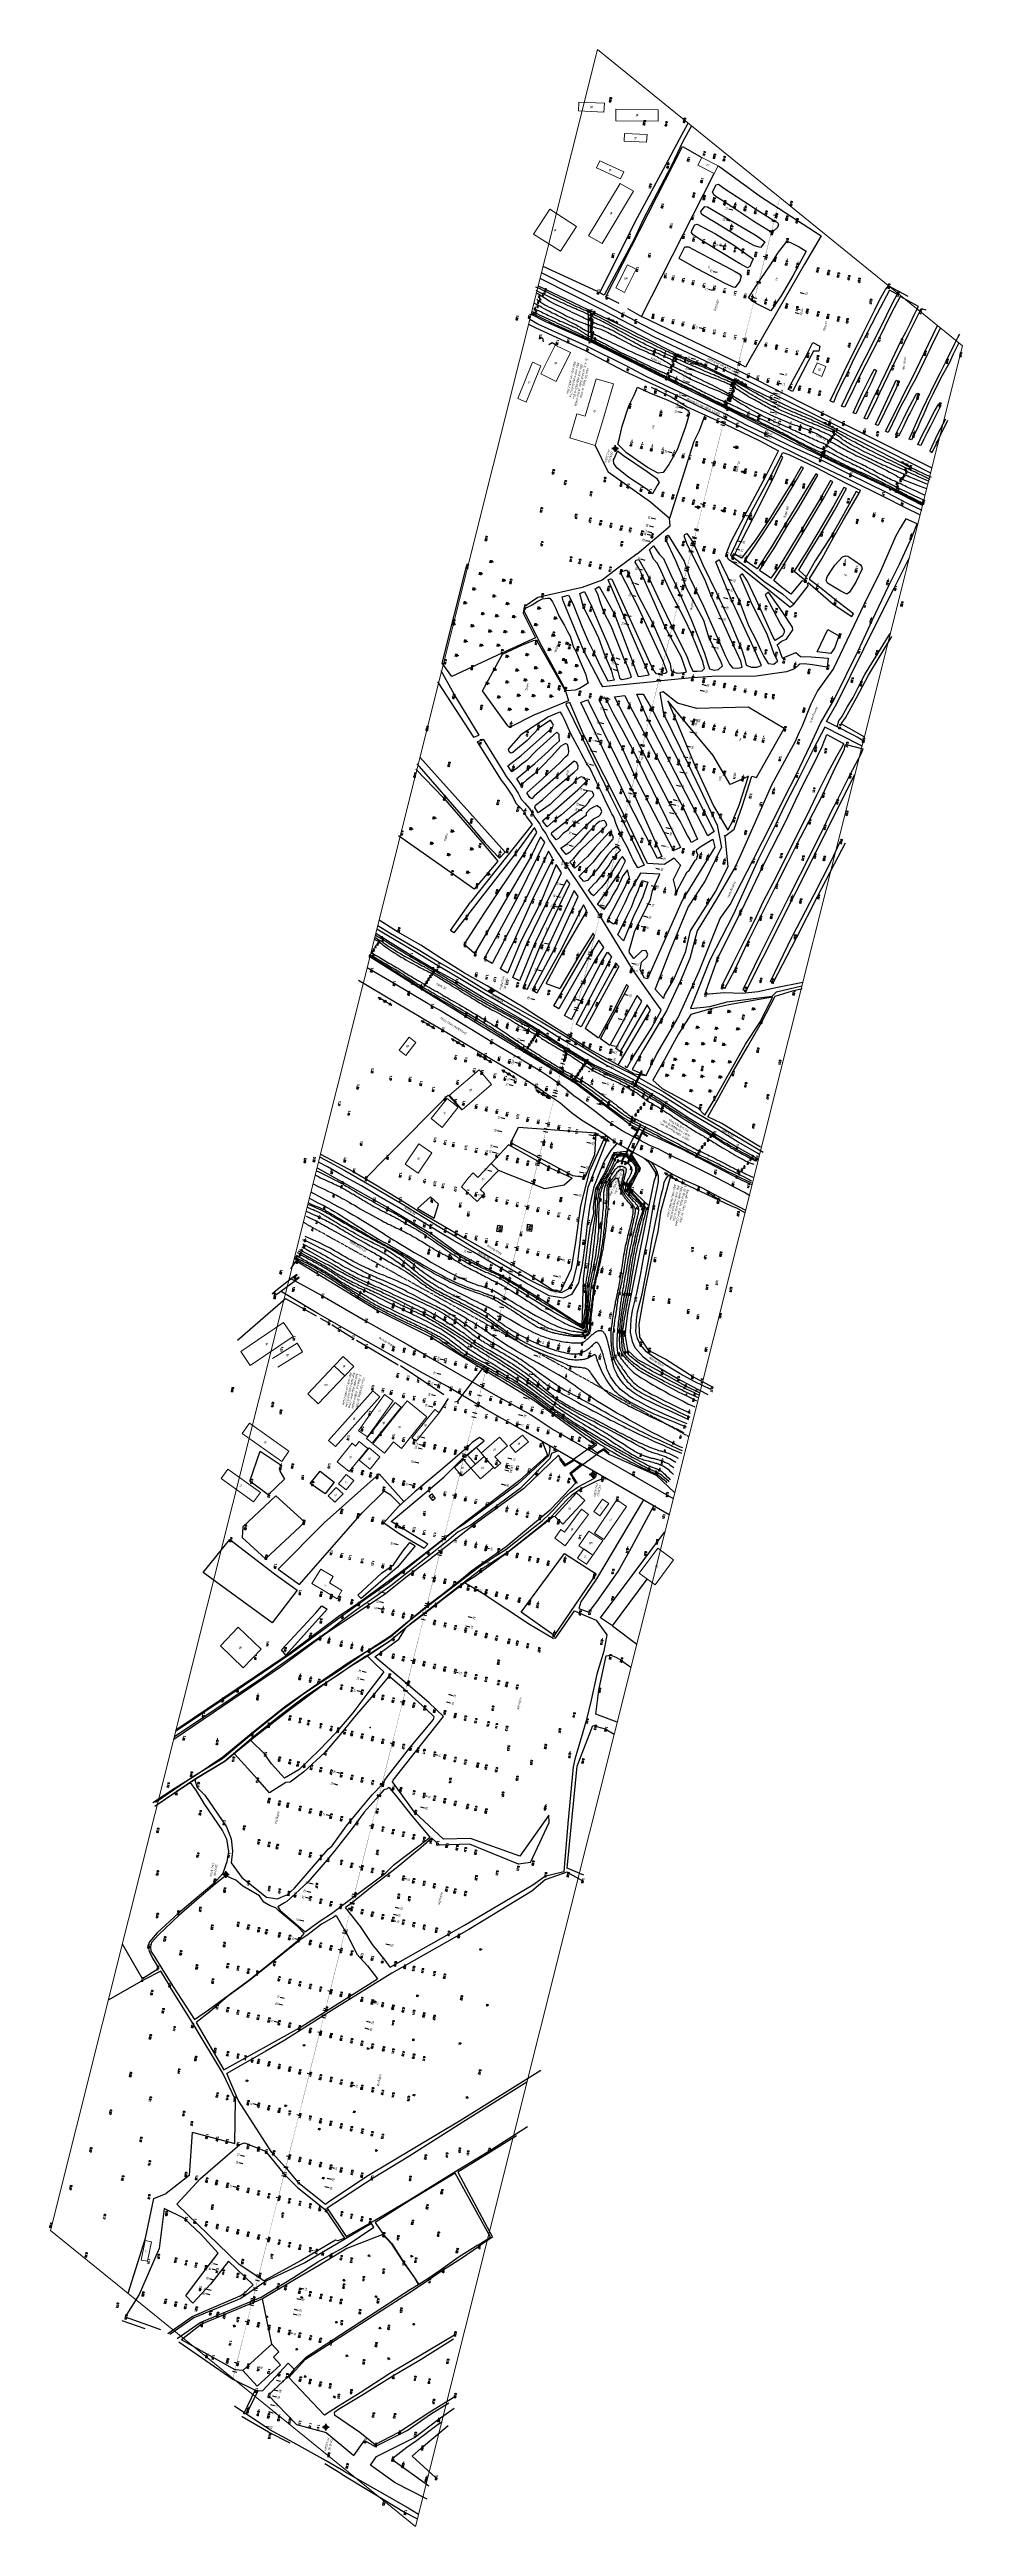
# Model space of a CAD drawing. Header units: metres. Extents: x 583412 to 583840, y 1186334 to 1187497.
import ezdxf
from ezdxf.enums import TextEntityAlignment as Align

# ---------------------------------------------------------------- set-up
doc = ezdxf.new("R2010")
doc.units = ezdxf.units.M
doc.header["$MEASUREMENT"] = 0
for name, pattern in [('CENTER', [2, 1.25, -0.25, 0.25, -0.25]), ('DASHDOT2', [0.5, 0.25, -0.125, 0, -0.125]), ('DASHED', [0.75, 0.5, -0.25])]:
    doc.linetypes.add(name, pattern=pattern)
doc.layers.get('0').update_dxf_attribs({"lineweight": 35})
doc.layers.get('Defpoints').update_dxf_attribs({"color": 9, "lineweight": 0})
for name, color, linetype in [('$For$Printing$', 7, 'Continuous'), ('1111DONG MUC', 2, 'Continuous'), ('C-ANNO-MATC', 7, 'DASHED'), ('cao do binh do', 4, 'Continuous'), ('CAO DO DC', 2, 'Continuous'), ('CaoDoTN', 2, 'Continuous'), ('DienHaThe-KHKS', 7, 'Continuous'), ('Docao', 22, 'Continuous'), ('ENTCOC', 6, 'Continuous'), ('KS.cau cong', 6, 'Continuous'), ('ks.caytram', 3, 'Continuous'), ('KS.leduongdat', 36, 'Continuous'), ('KS.leduongnhua', 4, 'Continuous'), ('ks.moma', 32, 'Continuous'), ('ks.Nhacua', 251, 'DASHED'), ('KS.raoxay', 2, 'TUONG-KHKS'), ('ks.text ks', 7, 'Continuous'), ('KS_muong ao', 4, 'TALUYPHAI-KHKS'), ('Lua-KHKS', 3, 'Continuous'), ('muc nuoc', 1, 'Continuous'), ('nhip cau', 180, 'Continuous'), ('ta ly duoi', 1, 'Continuous'), ('TENCOCTUYEN', 1, 'Continuous'), ('TENMOC', 4, 'Continuous'), ('TEXT NHA', 5, 'Continuous'), ('Timluong', 1, 'CENTER'), ('TimtuyenKS', 7, 'Continuous'), ('TimtuyenTK', 7, 'Continuous'), ('XOOOOAOAOA', 2, 'Continuous')]:
    doc.layers.add(name, color=color, linetype=linetype)
doc.layers.add('1.KS.NHA', color=225, linetype='Continuous', lineweight=13)
doc.styles.add('ChuSo', font='vnsimple.shx')
doc.styles.add('dc', font='VHELVCN.TTF')
doc.styles.add('KT3', font='VHARIALN.TTF', dxfattribs={"width": 0.8, "height": 1.5})
doc.styles.get("Standard").update_dxf_attribs({"font": 'arial.ttf'})
doc.styles.add('TENSONG', font='VAPTIMI.TTF')
doc.styles.add('vni-time', font='timesi.ttf', dxfattribs={"height": 3.7})
doc.linetypes.add('TALUYPHAI-KHKS', pattern='A,5,[130,ltypeshp,S=5,R=0,X=0,Y=-5],10,[130,ltypeshp,S=5,R=0,X=0,Y=-5],10,[130,ltypeshp,S=10,R=0,X=0,Y=-10],5', length=30)
doc.linetypes.add('TALUYTRAI-KHKS', pattern='A,5,[130,ltypeshp,S=5,R=0,X=0,Y=5],10,[130,ltypeshp,S=5,R=0,X=0,Y=5],10,[130,ltypeshp,S=10,R=0,X=0,Y=10],5', length=30)
doc.linetypes.add('TUONG-KHKS', pattern='A,0.25,-0.1,[132,ltypeshp,S=0.1,R=0,X=-0.1,Y=0],-0.1,1', length=1.45)

# ---------------------------------------------------------------- blocks, each defined once
blk = doc.blocks.new('DienHaThe-KHKS')
at = {"layer": 'DienHaThe-KHKS', "color": 6}
blk.add_lwpolyline([(0.0012, 0.51624), (0.0012, 2.70968), (0.4608, 2.30472), (0.00192, 3.63336), (-0.45808, 2.30512), (0.00152, 2.70976), (0.00192, 3.63336)], dxfattribs=at)
for radius in [0.51624, 0.13184]:
    blk.add_circle((0, 0), radius, dxfattribs=at)
blk = doc.blocks.new('CDHT')
at = {"layer": 'DienHaThe-KHKS', "color": 6}
for p, q in [((-5.6, 1.1), (-8.8, 0)), ((-5.6, 1.1), (-8.8, 0)), ((-5.6, 1.1), (-8.8, 0)), ((-5.6, 1.1), (-8.8, 0)), ((-6.6, 0), (-5.6, 1.1)), ((-6.6, 0), (-5.6, 1.1)), ((-6.6, 0), (-5.6, 1.1)), ((-6.6, 0), (-5.6, 1.1)), ((8.8, 0), (5.6, 1.1)), ((5.6, 1.1), (6.6, 0)), ((8.8, 0), (5.6, 1.1)), ((5.6, 1.1), (6.6, 0)), ((8.8, 0), (5.6, 1.1)), ((5.6, 1.1), (6.6, 0)), ((8.8, 0), (5.6, 1.1)), ((5.6, 1.1), (6.6, 0)), ((-8.8, 0), (-5.6, -1.1)), ((-6.6, 0), (-8.8, 0)), ((-8.8, 0), (-5.6, -1.1)), ((-6.6, 0), (-8.8, 0)), ((-8.8, 0), (-5.6, -1.1)), ((-6.6, 0), (-8.8, 0)), ((-8.8, 0), (-5.6, -1.1)), ((-6.6, 0), (-8.8, 0)), ((-1.3, 0), (-6.6, 0)), ((-5.6, -1.1), (-6.6, 0)), ((-1.3, 0), (-6.6, 0)), ((-5.6, -1.1), (-6.6, 0)), ((-1.3, 0), (-6.6, 0)), ((-5.6, -1.1), (-6.6, 0)), ((-1.3, 0), (-6.6, 0)), ((-5.6, -1.1), (-6.6, 0)), ((1.2, 0), (6.6, 0)), ((1.2, 0), (6.6, 0)), ((1.2, 0), (6.6, 0)), ((1.2, 0), (6.6, 0)), ((6.6, 0), (5.6, -1.1)), ((5.6, -1.1), (8.8, 0)), ((6.6, 0), (5.6, -1.1)), ((5.6, -1.1), (8.8, 0)), ((6.6, 0), (5.6, -1.1)), ((5.6, -1.1), (8.8, 0)), ((6.6, 0), (5.6, -1.1)), ((5.6, -1.1), (8.8, 0)), ((6.6, 0), (8.8, 0)), ((6.6, 0), (8.8, 0)), ((6.6, 0), (8.8, 0)), ((6.6, 0), (8.8, 0))]:
    blk.add_line(p, q, dxfattribs=at)
for major_axis in [(0.883, 0.883), (0.883, 0.883), (0.883, 0.883), (0.883, 0.883), (0.883, 0.883), (0.883, 0.883), (0.883, 0.883), (0.883, 0.883), (-0.226, 0.226), (-0.226, 0.226), (-0.226, 0.226), (-0.226, 0.226), (-0.226, 0.226), (-0.226, 0.226), (-0.226, 0.226), (-0.226, 0.226)]:
    blk.add_ellipse((0, 0), major_axis=major_axis, ratio=1, dxfattribs=at)
blk = doc.blocks.new('hhh')
at = {"layer": 'ks.caytram'}
for p, q in [((-0.4, -2.2), (-0.4, -2.3)), ((-0.3, -3.3), (-0.3, -3.3)), ((-0.3, -3.4), (-0.3, -3.5)), ((-0.3, -3.4), (-0.3, -3.4)), ((-0.2, -2.8), (-0.2, -2.9))]:
    blk.add_line(p, q, dxfattribs=at)
for centre, radius, start, end in [((-0.9, -1.8), 0.0155, 242.794, 292.229), ((-0.9, -1.8), 0.00825, 239.237, 300.763), ((-0.9, -1.8), 0.00848, 208.103, 327.49), ((-0.9, -1.8), 0.00206, 67.714, 22.286), ((-0.9, -1.8), 0.0137, 15.32, 112.9477), ((-0.9, -2.1), 0.0165, 265.845, 307.554), ((-0.9, -2.1), 0.0186, 85.5566, 128.2978), ((-0.9, -2.1), 0.0202, 212.017, 251.404), ((-0.8, -2.1), 0.006, 113.929, 240.044), ((-0.8, -2.1), 0.00424, 328.731, 137.5319), ((-0.9, -2.2), 0.00522, 271.842, 38.125), ((-0.9, -2.3), 0.0214, 15.072, 94.9444), ((-0.9, -2.3), 0.00955, 11.2789, 74.138), ((-0.9, -2.3), 0.0406, 61.054, 90.8743), ((-0.9, -2.2), 0.0356, 58.7469, 85.6149), ((-0.9, -2.2), 0.0112, 52.699, 116.4193), ((-0.9, -2.2), 0.00321, 195.254, 15.254), ((-0.9, -2.2), 0.00332, 2.479, 133.9177), ((-0.9, -2.3), 0.0569, 71.809, 91.9303), ((-0.9, -2.2), 0.00254, 186.365, 173.6349), ((-0.9, -2.2), 0.00756, 308.932, 45.342), ((-0.9, -2.3), 0.0144, 190.919, 231.009), ((-0.9, -2.3), 0.0034, 182.619, 299.268), ((-0.9, -2.3), 0.00989, 3.95, 78.42), ((-0.8, -2.2), 0.022, 216.719, 248.468), ((-0.8, -1.6), 0.00365, 243.662, 126.7256), ((-0.8, -1.7), 0.0204, 69.244, 129.6807), ((-0.8, -1.8), 0.00491, 319.399, 72.492), ((-0.7, -1.7), 0.00626, 57.56, 172.8428), ((-0.8, -1.8), 0.0123, 257.3, 331.948), ((-0.8, -1.8), 0.00719, 168.843, 281.155), ((-0.8, -1.8), 0.0194, 268.468, 327.677), ((-0.8, -1.8), 0.00317, 354.885, 233.043), ((-0.8, -1.8), 0.00535, 154.098, 291.321), ((-0.8, -1.9), 0.00492, 74.29, 170.6501), ((-0.8, -1.8), 0.00793, 182.039, 327.825), ((-0.8, -1.8), 0.0112, 359.169, 110.563), ((-0.8, -1.8), 0.0133, 32.274, 107.0808), ((-0.8, -1.8), 0.0167, 74.642, 116.2412), ((-0.8, -1.9), 0.0377, 80.1127, 99.8873), ((-0.8, -1.8), 0.00665, 310.596, 25.215), ((-0.7, -1.9), 0.0138, 177.196, 233.73), ((-0.8, -1.9), 0.0147, 80.088, 123.6908), ((-0.8, -1.9), 0.00807, 125.619, 268.586), ((-0.7, -1.9), 0.005, 109.386, 227.994), ((-0.8, -2), 0.00543, 69.196, 218.298), ((-0.8, -2), 0.0145, 336.955, 32.572), ((-0.8, -2), 0.00482, 162.988, 335.899), ((-0.7, -2), 0.00321, 187.057, 319.545), ((-0.7, -2), 0.00255, 71.018, 350.911), ((-0.7, -2.1), 0.0511, 228.205, 255.008), ((-0.8, -2.2), 0.00353, 30.536, 206.686), ((-0.8, -2.1), 0.00504, 244.109, 174.0039), ((-0.8, -2.1), 0.00406, 287.718, 80.4549), ((-0.8, -2.2), 0.027, 7.224, 40.276), ((-0.8, -2.1), 0.00681, 175.483, 264.991), ((-0.8, -2.1), 0.00901, 155.996, 237.401), ((-0.8, -2.2), 0.00694, 254.025, 19.67), ((-0.8, -2.2), 0.0115, 26.817, 97.8921), ((-0.8, -2.2), 0.0178, 80.0621, 132.9468), ((-0.8, -2.2), 0.00868, 350.4059, 89.2036), ((-0.8, -2.2), 0.014, 226.862, 283.897), ((-0.8, -2.2), 0.00274, 95.738, 22.332), ((-0.8, -2.3), 0.00486, 211.26, 356.813), ((-0.8, -2.3), 0.00668, 248.202, 36.049), ((-0.8, -2.3), 0.00171, 189.462, 170.5377), ((-0.8, -2.4), 0.00636, 54.578, 146.6615), ((-0.8, -2.4), 0.00432, 155.659, 310.602), ((-0.8, -2.4), 0.0124, 144.083, 198.855), ((-0.8, -2.4), 0.0256, 274.873, 300.178), ((-0.8, -2.5), 0.00553, 320.723, 116.5967), ((-0.8, -2.5), 0.0129, 117.8825, 171.683), ((-0.8, -2.5), 0.0344, 119.8677, 147.3381), ((-0.8, -2.5), 0.00665, 278.473, 6.39), ((-0.8, -2.5), 0.00982, 14.662, 93.6636), ((-0.8, -2.5), 0.00523, 161.86, 258.653), ((-0.8, -2.5), 0.00648, 152.66, 248.451), ((-0.8, -2.5), 0.00492, 164.291, 260.651), ((-0.8, -2.5), 0.008, 8.3439, 81.656), ((-0.8, -2.5), 0.00619, 144.114, 231.075), ((-0.8, -2.5), 0.00823, 245.83, 325.218), ((-0.7, -1.5), 0.00885, 252.298, 14.762), ((-0.7, -1.5), 0.018, 55.747, 100.7172), ((-0.7, -1.6), 0.00966, 162.574, 300.105), ((-0.7, -1.6), 0.0287, 92.1328, 139.7512), ((-0.6, -1.6), 0.0306, 242.505, 274.115), ((-0.7, -1.7), 0.0087, 350.5439, 89.0665), ((-0.7, -1.6), 0.0116, 60.915, 157.1357), ((-0.7, -1.6), 0.00344, 20.151, 149.4583), ((-0.7, -1.6), 0.00311, 354.807, 174.8074), ((-0.7, -1.8), 0.0127, 313.21, 30.53), ((-0.7, -1.7), 0.0159, 263.742, 327.678), ((-0.7, -1.7), 0.0113, 293.573, 341.404), ((-0.7, -1.7), 0.0583, 74.035, 105.9647), ((-0.7, -2), 0.234, 91.7044, 97.0932), ((-0.7, -1.7), 0.0174, 44.102, 99.0275), ((-0.7, -1.7), 0.00601, 197.532, 309.689), ((-0.7, -1.7), 0.0037, 301.7299, 77.194), ((-0.7, -1.7), 0.00705, 31.15, 168.58), ((-0.7, -1.6), 0.0174, 258.595, 323.726), ((-0.7, -1.8), 0.00828, 329.304, 21.899), ((-0.6, -1.8), 0.00476, 219.121, 4.483), ((-0.7, -1.8), 0.00612, 234.741, 333.33), ((-0.7, -1.9), 0.00701, 108.869, 194.986), ((-0.7, -1.9), 0.025, 242.462, 271.93), ((-0.7, -1.9), 0.00634, 227.32, 326.102), ((-0.7, -1.9), 0.00521, 338.028, 67.21), ((-0.7, -2), 0.00472, 149.553, 247.316), ((-0.7, -2), 0.00428, 307.878, 52.122), ((-0.7, -2), 0.0037, 346.509, 148.2519), ((-0.7, -2), 0.0095, 355.672, 111.3883), ((-0.7, -2), 0.00502, 213.973, 42.338), ((-0.7, -2), 0.0063, 308.159, 90.4215), ((-0.7, -2), 0.00338, 263.136, 56.899), ((-0.7, -2), 0.0303, 218.822, 250.555), ((-0.7, -2), 0.00315, 185.858, 37.749), ((-0.7, -2), 0.00509, 250.912, 2.829), ((-0.7, -2), 0.00489, 302.029, 40.477), ((-0.7, -2.1), 0.00906, 32.868, 113.7332), ((-0.7, -2), 0.0081, 194.325, 299.277), ((-0.7, -2), 0.00284, 78.633, 269.943), ((-0.6, -2), 0.0121, 239.054, 310.093), ((-0.7, -2.1), 0.00967, 36.263, 134.9399), ((-0.7, -2.1), 0.00996, 11.831, 177.9671), ((-0.7, -2.1), 0.00807, 192.913, 278.07), ((-0.7, -2.2), 0.0189, 34.782, 99.2404), ((-0.7, -2.1), 0.00435, 117.183, 212.306), ((-0.7, -2.1), 0.00652, 183.232, 303.637), ((-0.7, -2.1), 0.00966, 223.664, 292.56), ((-0.7, -2), 0.0793, 252.616, 265.475), ((-0.7, -2.1), 0.0192, 245.81, 294.19), ((-0.7, -2.1), 0.00329, 32.805, 269.088), ((-0.7, -2.1), 0.0111, 247.501, 321.741), ((-0.7, -2.1), 0.0166, 43.418, 96.9832), ((-0.6, -2.1), 0.0134, 217.461, 279.796), ((-0.6, -2.1), 0.0105, 77.804, 130.267), ((-0.7, -2.1), 0.0077, 343.148, 53.722), ((-0.7, -2.2), 0.0184, 20.037, 63.229), ((-0.7, -2.3), 0.0182, 154.927, 200.491), ((-0.7, -2.2), 0.0153, 230.018, 288.209), ((-0.7, -2.3), 0.0848, 40.201, 74.561), ((-0.7, -2.3), 0.0341, 61.851, 108.6216), ((-0.7, -2.2), 0.00492, 121.932, 259.307), ((-0.7, -2.1), 0.0184, 208.709, 270.534), ((-0.7, -2.1), 0.0745, 257.276, 266.465), ((-0.7, -2.3), 0.00795, 51.614, 149.9548), ((-0.7, -2.3), 0.00522, 348.031, 101.9701), ((-0.7, -2.3), 0.00459, 231.433, 43.545), ((-0.7, -2.3), 0.00854, 326.85, 123.1502), ((-0.7, -2.3), 0.00591, 86.737, 188.242), ((-0.7, -2.2), 0.0186, 197.671, 238.078), ((-0.5, -1.9), 0.437, 246.566, 254.554), ((-0.7, -2.4), 0.0126, 30.39, 86.7524), ((-0.7, -2.4), 0.00664, 208.889, 351.721), ((-0.7, -2.4), 0.00804, 149.433, 217.721), ((-0.7, -2.4), 0.00584, 261.021, 358.59), ((-0.7, -2.4), 0.00953, 61.679, 130.3396), ((-0.7, -2.4), 0.00561, 285.369, 39.922), ((-0.7, -2.4), 0.00973, 55.495, 134.8931), ((-0.7, -2.4), 0.0058, 14.036, 112.8332), ((-0.7, -2.4), 0.00878, 108.128, 207.374), ((-0.7, -2.4), 0.00411, 52.479, 206.101), ((-0.7, -2.4), 0.00504, 198.435, 341.565), ((-0.7, -2.4), 0.00303, 75.68, 351.702), ((-0.7, -2.4), 0.00488, 180.334, 43.27), ((-0.7, -2.4), 0.00488, 261.131, 2.843), ((-0.7, -2.4), 0.00607, 53.939, 170.8215), ((-0.7, -2.4), 0.00456, 227.677, 338.312), ((-0.6, -2.4), 0.00603, 52.112, 166.7677), ((-0.7, -2.4), 0.00233, 161.199, 350.726), ((-0.7, -2.4), 0.00826, 45.69, 113.0702), ((-0.7, -2.4), 0.0024, 144.528, 125.4718), ((-0.7, -2.4), 0.00819, 347.825, 73.106), ((-0.6, -2.4), 0.0154, 195.512, 254.487), ((-0.6, -2.5), 0.0608, 102.9131, 121.3056), ((-0.7, -2.5), 0.00646, 17.864, 151.2556), ((-0.7, -2.5), 0.00504, 284.18, 36.511), ((-0.7, -2.5), 0.00507, 183.181, 303.691), ((-0.6, -1.5), 0.0206, 189.101, 240.29), ((-0.6, -1.5), 0.00633, 325.345, 49.843), ((-0.6, -1.5), 0.00317, 6.339, 163.2699), ((-0.6, -1.5), 0.00328, 301.385, 120.5422), ((-0.6, -1.7), 0.0246, 42.663, 93.7343), ((-0.6, -1.4), 0.195, 259.436, 265.952), ((-0.6, -1.7), 0.056, 88.9678, 108.2633), ((-0.6, -1.6), 0.00916, 247.626, 321.861), ((-0.6, -1.6), 0.00396, 352.604, 179.2281), ((-0.6, -1.5), 0.0132, 234.981, 288.758), ((-0.6, -1.6), 0.00903, 32.734, 113.8693), ((-0.6, -1.8), 0.00764, 279.038, 89.4338), ((-0.6, -1.8), 0.0438, 49.471, 61.137), ((-0.4, -2), 0.267, 121.7335, 125.6461), ((-0.6, -1.7), 0.0043, 149.627, 327.159), ((-0.6, -1.7), 0.00474, 307.691, 82.1724), ((-0.6, -1.8), 0.00643, 246.802, 336.802), ((-0.6, -1.8), 0.00521, 48.257, 258.613), ((-0.6, -1.8), 0.00403, 165.092, 270.655), ((-0.6, -1.8), 0.00465, 113.133, 230.605), ((-0.5, -1.8), 0.0125, 172.723, 230.879), ((-0.6, -1.8), 0.0111, 220.077, 307.242), ((-0.6, -1.8), 0.00358, 51.524, 251.256), ((-0.6, -1.8), 0.00592, 61.607, 161.9962), ((-0.6, -1.8), 0.00264, 121.115, 347.811), ((-0.6, -1.8), 0.00818, 154.258, 240.793), ((-0.6, -1.8), 0.0103, 286.675, 355.137), ((-0.6, -1.8), 0.00583, 67.487, 165.6462), ((-0.6, -1.8), 0.00877, 302.3, 10.441), ((-0.6, -1.8), 0.00597, 182.661, 322.29), ((-0.6, -1.8), 0.00392, 206.51, 34.001), ((-0.6, -1.8), 0.0108, 76.469, 134.5784), ((-0.6, -1.8), 0.00674, 359.672, 85.3502), ((-0.5, -1.8), 0.0149, 25.685, 146.852), ((-0.6, -1.8), 0.00828, 174.494, 247.432), ((-0.6, -1.8), 0.00685, 15.126, 91.1365), ((-0.6, -1.8), 0.00952, 189.938, 271.118), ((-0.6, -1.8), 0.00571, 313.8829, 72.598), ((-0.6, -1.8), 0.0218, 324.555, 5.308), ((-0.6, -1.8), 0.00342, 170.925, 350.151), ((-0.6, -1.8), 0.00227, 328.282, 152.225), ((-0.6, -1.7), 0.016, 242.754, 286.363), ((-0.6, -1.9), 0.00638, 159.553, 256.591), ((-0.6, -1.9), 0.00601, 283.031, 38.089), ((-0.5, -1.9), 0.00666, 24.105, 161.1017), ((-0.6, -1.9), 0.0115, 64.262, 126.6179), ((-0.6, -2), 0.0057, 52.329, 150.287), ((-0.6, -2), 0.0042, 206.908, 349.351), ((-0.6, -2), 0.00511, 327.0109, 86.1187), ((-0.6, -2), 0.00518, 59.527, 154.6767), ((-0.6, -2), 0.00625, 46.269, 147.1497), ((-0.6, -2), 0.00608, 198.628, 284.767), ((-0.6, -2), 0.0103, 247.236, 319.552), ((-0.6, -2), 0.00548, 166.282, 331.218), ((-0.6, -2), 0.00508, 90.754, 206.033), ((-0.6, -2), 0.0849, 245.142, 256.807), ((-0.6, -2), 0.00644, 1.855, 157.5339), ((-0.6, -2.1), 0.006, 13.892, 176.9878), ((-0.6, -2.1), 0.00679, 41.866, 175.0023), ((-0.6, -2), 0.00315, 176.072, 14.319), ((-0.6, -2), 0.00929, 49.048, 149.1334), ((-0.6, -2), 0.00407, 146.009, 253.957), ((-0.4, -1.8), 0.276, 233.457, 237.153), ((-0.5, -2), 0.00407, 16.045, 123.9921), ((-0.6, -2), 0.0146, 332.105, 32.3), ((-0.6, -2.1), 0.00776, 356.924, 74.1499), ((-0.6, -2.1), 0.00935, 351.935, 109.487), ((-0.6, -2.1), 0.00733, 152.666, 271.885), ((-0.5, -2.1), 0.0284, 191.208, 226.901), ((-0.7, -2.2), 0.0209, 28.938, 56.482), ((-0.6, -2.1), 0.00682, 189.234, 279.691), ((-0.6, -2.1), 0.0138, 85.7956, 134.6529), ((-0.6, -2.1), 0.00508, 326.574, 92.9155), ((-0.6, -2.1), 0.00332, 67.856, 230.215), ((-0.6, -2.1), 0.00488, 328.934, 100.4565), ((-0.6, -2.1), 0.00286, 220.151, 111.7783), ((-0.6, -2.1), 0.0267, 273.564, 301.735), ((-0.6, -2.1), 0.00874, 335.516, 53.97), ((-0.6, -2.1), 0.016, 175.41, 229.829), ((-0.6, -2.1), 0.0102, 106.3962, 178.7941), ((-0.6, -2.1), 0.00828, 131.199, 217.379), ((-0.6, -2.1), 0.014, 66.502, 127.1843), ((-0.5, -2.1), 0.00306, 267.356, 195.328), ((-0.6, -2.2), 0.00459, 233.484, 3.116), ((-0.6, -2.2), 0.0206, 343.832, 34.492), ((-0.6, -2.3), 0.00819, 316.486, 48.966), ((-0.6, -2.2), 0.0377, 201.14, 243.881), ((-0.6, -2.3), 0.0229, 28.142, 74.5389), ((-0.6, -2.2), 0.0209, 98.6069, 140.3456), ((-0.6, -2.2), 0.0345, 50.2849, 86.1118), ((-0.6, -2.2), 0.00962, 168.806, 239.119), ((-0.6, -2.2), 0.00618, 18.339, 120.5484), ((-0.6, -2.2), 0.0262, 39.265, 77.52), ((-0.5, -2.2), 0.00902, 114.456, 211.688), ((-0.5, -2.2), 0.0603, 206.296, 224.779), ((-0.6, -2.2), 0.0274, 3.677, 41.282), ((-0.6, -2.2), 0.00481, 159.444, 249.444), ((-0.6, -2.2), 0.00713, 206.625, 1.447), ((-0.6, -2.1), 0.0142, 232.489, 287.779), ((-0.6, -2.2), 0.0073, 335.169, 104.4417), ((-0.6, -2.3), 0.00847, 198.93, 261.458), ((-0.6, -2.3), 0.0049, 164.753, 267.303), ((-0.6, -2.3), 0.016, 329.248, 30.752), ((-0.6, -2.3), 0.00874, 65.503, 143.9841), ((-0.6, -2.3), 0.00597, 71.08, 174.3892), ((-0.5, -2.3), 0.00282, 190.671, 324.274), ((-0.5, -2.3), 0.00894, 227.087, 292.897), ((-0.5, -2.3), 0.036, 222.967, 242.223), ((-0.5, -2.3), 0.00649, 60.67, 169.7319), ((-0.6, -2.3), 0.00781, 268.82, 8.807), ((-0.6, -2.3), 0.00826, 98.82, 225.69), ((-0.6, -2.3), 0.0192, 20.9169, 76.711), ((-0.6, -2.3), 0.0065, 234.089, 332.392), ((-0.6, -2.3), 0.00534, 251.565, 341.565), ((-0.6, -2.3), 0.00893, 43.202, 141.5714), ((-0.6, -2.3), 0.00655, 107.455, 189.33), ((-0.6, -2.3), 0.00423, 263.193, 47.255), ((-0.6, -2.3), 0.00825, 194.678, 306.964), ((-0.6, -2.3), 0.00562, 143.091, 233.17), ((-0.6, -2.3), 0.00424, 152.301, 264.921), ((-0.6, -2.3), 0.00887, 330.659, 36.075), ((-0.6, -2.3), 0.0102, 312.026, 47.974), ((-0.6, -2.3), 0.0115, 356.956, 56.174), ((-0.6, -2.5), 0.0616, 42.05, 54.684), ((-0.6, -2.4), 0.00593, 236.203, 29.846), ((-0.6, -2.4), 0.00617, 32.911, 169.7089), ((-0.6, -2.4), 0.00674, 203.95, 312.273), ((-0.6, -2.4), 0.00248, 174.888, 95.1122), ((-0.6, -2.4), 0.00622, 309.708, 50.292), ((-0.6, -2.4), 0.00447, 199.044, 324.695), ((-0.6, -2.4), 0.014, 207.598, 260.728), ((-0.6, -2.4), 0.0047, 77.484, 305.137), ((-0.6, -2.4), 0.0117, 203.134, 255.663), ((-0.7, -2.4), 0.0333, 344.298, 4.821), ((-0.6, -2.4), 0.00232, 132.277, 100.8597), ((-0.6, -2.4), 0.00688, 113.034, 208.086), ((-0.6, -2.5), 0.00707, 81.2613, 164.2082), ((-0.6, -2.4), 0.085, 267.541, 277.039), ((-0.6, -2.5), 0.0321, 82.986, 112.7207), ((-0.5, -1.5), 0.0148, 52.34, 100.8761), ((-0.5, -1.5), 0.00662, 301.129, 19.563), ((-0.5, -1.5), 0.00743, 223.746, 309.893), ((-0.5, -1.5), 0.0102, 1.2059, 73.604), ((-0.5, -1.5), 0.00294, 5.494, 354.506), ((-0.5, -1.5), 0.0407, 232.086, 259.305), ((-0.5, -1.5), 0.00945, 341.801, 118.5875), ((-0.5, -1.5), 0.00876, 25.707, 108.6257), ((-0.5, -1.5), 0.0189, 64.409, 97.6458), ((-0.5, -1.5), 0.0247, 240.65, 279.786), ((-0.5, -1.6), 0.0144, 4.198, 63.183), ((-0.5, -1.6), 0.013, 1.125, 49.278), ((-0.5, -1.7), 0.00246, 123.356, 264.719), ((-0.5, -1.7), 0.0101, 160.56, 250.56), ((-0.4, -1.8), 0.0149, 58.109, 121.8908), ((-0.5, -1.7), 0.00877, 169.563, 237.696), ((-0.5, -1.8), 0.00442, 12.854, 159.5158), ((-0.5, -1.8), 0.00661, 220.359, 295.451), ((-0.5, -1.8), 0.00423, 223.311, 358.763), ((-0.5, -1.8), 0.00887, 240.659, 306.075), ((-0.5, -1.8), 0.0153, 180.522, 269.478), ((-0.5, -1.8), 0.0362, 31.685, 68.341), ((-0.5, -1.8), 0.00848, 143.32, 216.68), ((-0.5, -1.9), 0.00232, 165.964, 14.036), ((-0.5, -1.8), 0.00619, 207.157, 326.816), ((-0.6, -1.8), 0.057, 16.738, 43.06), ((-0.5, -1.8), 0.0283, 222.854, 266.744), ((-0.5, -1.8), 0.0163, 168.836, 230.472), ((-0.5, -1.8), 0.00614, 267.115, 16.57), ((-0.5, -1.8), 0.00805, 161.848, 251.284), ((-0.5, -1.8), 0.0115, 9.763, 89.5076), ((-0.5, -1.8), 0.0133, 183.965, 246.019), ((-0.5, -1.8), 0.0058, 293.15, 46.833), ((-0.5, -1.8), 0.00294, 333.925, 116.0754), ((-0.4, -1.8), 0.0424, 224.605, 258.794), ((-0.5, -1.8), 0.0117, 10.153, 96.9077), ((-0.4, -1.8), 0.0114, 148.21, 221.316), ((-0.5, -1.9), 0.00581, 287.469, 100.6022), ((-0.5, -1.9), 0.0039, 294.98, 55.49), ((-0.5, -1.8), 0.0105, 299.6, 11.945), ((-0.5, -1.8), 0.00895, 355.789, 60.357), ((-0.5, -1.8), 0.0253, 15.563, 65.964), ((-0.5, -1.8), 0.0184, 200.336, 261.809), ((-0.5, -1.8), 0.0168, 358.065, 64.462), ((-0.5, -1.8), 0.00905, 115.8675, 174.7423), ((-0.5, -1.8), 0.00482, 148.777, 267.823), ((-0.4, -1.8), 0.00557, 351.405, 146.0951), ((-0.5, -1.8), 0.00385, 277.283, 65.224), ((-0.5, -1.9), 0.056, 77.805, 94.0245), ((-0.5, -1.9), 0.00285, 5.655, 354.345), ((-0.5, -1.9), 0.00802, 192.111, 309.531), ((-0.5, -1.9), 0.00411, 176.509, 321.417), ((-0.5, -1.9), 0.0135, 131.709, 237.319), ((-0.5, -2), 0.00772, 182.72, 275.452), ((-0.5, -2), 0.00378, 95.712, 290.278), ((-0.5, -2), 0.0149, 316.954, 51.844), ((-0.5, -2), 0.00624, 122.814, 254.248), ((-0.5, -2.1), 0.0155, 0.746, 47.709), ((-0.5, -2), 0.0148, 53.622, 95.3304), ((-0.5, -2.1), 0.00293, 52.769, 249.123), ((-0.5, -2), 0.00639, 27.242, 99.6264), ((-0.5, -2), 0.00418, 109.655, 250.345), ((-0.5, -2), 0.00769, 117.569, 205.563), ((-0.5, -2), 0.0102, 176.897, 289.363), ((-0.5, -2.1), 0.00974, 122.978, 198.443), ((-0.4, -2), 0.0097, 73.902, 178.1522), ((-0.5, -2), 0.0134, 209.537, 265.913), ((-0.5, -2.1), 0.00902, 82.6627, 150.4674), ((-0.5, -2.1), 0.0058, 14.037, 112.8341), ((-0.5, -2), 0.00469, 59.257, 235.272), ((-0.5, -2), 0.00683, 355.6929, 84.7766), ((-0.5, -2), 0.00567, 246.615, 352.875), ((-0.5, -2), 0.00595, 71.162, 179.9125), ((-0.5, -2), 0.00503, 336.865, 108.1548), ((-0.5, -2.1), 0.00679, 13.173, 140.0426), ((-0.5, -2.1), 0.0293, 299.411, 346.296), ((-0.5, -2.1), 0.00668, 281.276, 38.273), ((-0.5, -2.1), 0.0138, 202.5, 263.761), ((-0.5, -2.1), 0.0192, 245.774, 298.045), ((-0.5, -2.1), 0.0478, 175.63, 205.449), ((-0.6, -2.1), 0.0328, 12.296, 68.907), ((-0.5, -2.1), 0.00637, 190.985, 279.624), ((-0.5, -2.1), 0.00874, 358.613, 118.7318), ((-0.5, -2.1), 0.0153, 140.019, 198.21), ((-0.5, -2.1), 0.00423, 313.3109, 88.7635), ((-0.5, -2.1), 0.00853, 188.782, 250.829), ((-0.5, -2.1), 0.0077, 343.147, 53.722), ((-0.5, -2.1), 0.0153, 296.489, 354.936), ((-0.5, -2.1), 0.00638, 70.767, 186.554), ((-0.3, -2.1), 0.127, 178.095, 185.724), ((-0.5, -2.1), 0.0166, 38.811, 88.0585), ((-0.5, -2.1), 0.00692, 23.429, 117.6907), ((-0.5, -2.1), 0.00821, 171.815, 322.32), ((-0.5, -2.1), 0.00699, 189.832, 282.789), ((-0.5, -2.2), 0.0177, 225.569, 249.488), ((-0.5, -2.2), 0.0211, 204.934, 259.316), ((-0.5, -2.2), 0.0311, 20.539, 63.435), ((-0.5, -2.2), 0.0116, 319.027, 48.864), ((-0.5, -2.2), 0.00985, 201.508, 241.758), ((-0.6, -2.2), 0.019, 354.528, 37.992), ((-0.5, -2.2), 0.0104, 308.286, 62.769), ((-0.5, -2.2), 0.00627, 258.335, 344.881), ((-0.5, -2.2), 0.0127, 209.901, 250.489), ((-0.4, -2.1), 0.125, 214.74, 236.24), ((-0.5, -2.3), 0.0102, 135.253, 251.016), ((-0.4, -2.2), 0.0711, 206.707, 242.242), ((-0.5, -2.2), 0.0166, 178.059, 231.189), ((-0.5, -2.2), 0.00978, 219.603, 292.324), ((-0.5, -2.2), 0.00796, 5.097, 110.3511), ((-0.5, -2.2), 0.0109, 131.469, 202.923), ((-0.5, -2.3), 0.00315, 94.4, 5.991), ((-0.5, -2.3), 0.0169, 11.018, 58.967), ((-0.5, -2.3), 0.0186, 287.74, 328.011), ((-0.5, -2.3), 0.00521, 166.264, 302.662), ((-0.5, -2.3), 0.025, 298.652, 346.979), ((-0.5, -2.3), 0.00817, 91.767, 202.186), ((-0.6, -2.3), 0.0221, 315.722, 355.03), ((-0.5, -2.3), 0.00767, 272.35, 5.822), ((-0.5, -2.3), 0.0083, 41.347, 127.2326), ((-0.5, -2.3), 0.0437, 274.72, 303.997), ((-0.5, -2.3), 0.00684, 145.303, 245.745), ((-0.5, -2.3), 0.00404, 164.741, 262.637), ((-0.5, -2.4), 0.0108, 332.166, 51.371), ((-0.6, -2.3), 0.00683, 300.136, 59.864), ((-0.5, -2.3), 0.00784, 248.962, 338.962), ((-0.5, -2.3), 0.0111, 220.479, 287.629), ((-0.5, -2.3), 0.00424, 10.596, 208.712), ((-0.5, -2.3), 0.00301, 316.915, 91.0136), ((-0.5, -2.3), 0.0151, 35.458, 81.6828), ((-0.5, -2.3), 0.00397, 175.165, 294.849), ((-0.5, -2.3), 0.00526, 7.797, 145.7219), ((-0.5, -2.3), 0.00417, 126.162, 251.329), ((-0.5, -2.3), 0.00489, 319.522, 57.97), ((-0.5, -2.4), 0.00923, 199.219, 271.764), ((-0.5, -2.4), 0.00478, 311.952, 168.5577), ((-0.5, -2.4), 0.00847, 258.595, 357.156), ((-0.5, -2.4), 0.00389, 132.59, 272.651), ((-0.5, -2.4), 0.00692, 55.945, 169.7222), ((-0.5, -2.4), 0.0108, 21.8009, 84.4588), ((-0.5, -2.4), 0.0109, 76.608, 134.4396), ((-0.5, -2.4), 0.00533, 185.004, 313.884), ((-0.5, -2.4), 0.0315, 238.535, 289.572), ((-0.5, -2.4), 0.0156, 20.007, 98.0653), ((-0.5, -2.4), 0.00393, 245.649, 53.837), ((-0.5, -2.5), 0.00425, 0.843, 126.0274), ((-0.5, -2.5), 0.00338, 360, 180), ((-0.5, -2.5), 0.00773, 114.097, 203.402), ((-0.5, -2.5), 0.0055, 42.215, 182.546), ((-0.5, -2.5), 0.0194, 250.01, 298.161), ((-0.5, -2.5), 0.00831, 38.976, 190.575), ((-0.5, -2.5), 0.0332, 248.775, 288.361), ((-0.5, -2.5), 0.00661, 154.708, 222.783), ((-0.5, -2.5), 0.00563, 292.372, 28.32), ((-0.5, -2.5), 0.00315, 93.721, 255.891), ((-0.5, -2.5), 0.0128, 15.252, 105.2581), ((-0.5, -2.5), 0.00957, 229.872, 315.108), ((-0.5, -2.6), 0.0069, 19.03, 116.2091), ((-0.5, -2.5), 0.0294, 7.592, 55.268), ((-0.5, -2.5), 0.00551, 133.838, 217.366), ((-0.4, -2.5), 0.0104, 46.165, 146.0646), ((-0.5, -2.5), 0.00398, 318.691, 160.7958), ((-0.5, -2.6), 0.0062, 63.159, 180.853), ((-0.5, -2.6), 0.00521, 91.536, 218.429), ((-0.5, -2.6), 0.0257, 232.132, 254.738), ((-0.5, -2.6), 0.00668, 305.333, 60.391), ((-0.5, -2.6), 0.006, 148.693, 258.564), ((-0.5, -2.6), 0.0158, 357.295, 57.653), ((-0.4, -1.5), 0.00861, 11.551, 113.1588), ((-0.4, -1.5), 0.00418, 284.873, 197.019), ((-0.4, -1.5), 0.00352, 185.79, 22.283), ((-0.4, -1.5), 0.00238, 155.489, 10.258), ((-0.4, -1.5), 0.0301, 67.659, 109.327), ((-0.4, -1.4), 0.015, 214.775, 307.279), ((-0.4, -1.4), 0.0397, 259.907, 287.029), ((-0.4, -1.5), 0.0196, 204.793, 241.512), ((-0.3, -1.6), 0.183, 88.4214, 94.7615), ((-0.4, -1.6), 0.0158, 224.951, 293.141), ((-0.4, -1.6), 0.0317, 116.3586, 148.4359), ((-0.4, -1.6), 0.00416, 39.14, 190.41), ((-0.4, -1.6), 0.00341, 35.385, 227.883), ((-0.4, -1.6), 0.00276, 196.414, 47.596), ((-0.4, -1.7), 0.012, 98.2259, 171.775), ((-0.4, -1.7), 0.0205, 44.087, 94.3683), ((-0.4, -1.6), 0.0061, 41.18, 179.2684), ((-0.4, -1.6), 0.0213, 356.786, 30), ((-0.4, -1.6), 0.00687, 89.424, 193.256), ((-0.4, -1.6), 0.00345, 140.791, 272.336), ((-0.4, -1.6), 0.0117, 10.153, 96.9077), ((-0.3, -1.8), 0.0138, 149.478, 228.847), ((-0.4, -1.7), 0.00454, 158.558, 266.384), ((-0.4, -1.7), 0.00627, 201.652, 313.291), ((-0.4, -1.7), 0.00751, 27.892, 122.6212), ((-0.4, -1.8), 0.00391, 24.849, 163.9501), ((-0.4, -1.7), 0.00313, 183.525, 323.075), ((-0.4, -1.7), 0.00633, 145.345, 229.843), ((-0.4, -1.7), 0.00259, 78.14, 281.86), ((-0.4, -1.7), 0.00436, 298.867, 42.21), ((-0.4, -1.7), 0.0037, 102.806, 238.271), ((-0.4, -1.7), 0.00686, 12.13, 119.945), ((-0.4, -1.7), 0.0189, 84.4596, 128.0624), ((-0.4, -1.7), 0.00266, 226.631, 105.2989), ((-0.4, -1.7), 0.00786, 209.298, 309.135), ((-0.4, -1.8), 0.00816, 25.228, 122.8805), ((-0.4, -1.7), 0.00294, 243.923, 26.074), ((-0.4, -1.8), 0.012, 25.74, 94.7717), ((-0.4, -1.7), 0.00561, 208.512, 337.846), ((-0.4, -1.8), 0.0104, 8.568, 73.263), ((-0.3, -1.8), 0.163, 175.236, 184.764), ((-0.3, -1.8), 0.0506, 151.325, 178.6378), ((-0.3, -1.8), 0.0296, 171.808, 206.516), ((-0.3, -1.9), 0.00816, 171.588, 297.338), ((-0.4, -1.8), 0.00482, 100.191, 229.947), ((-0.4, -1.8), 0.00966, 164.892, 231.979), ((-0.4, -1.8), 0.0282, 53.151, 91.092), ((-0.4, -1.8), 0.0101, 287.778, 12.733), ((-0.4, -1.8), 0.0133, 276.764, 343.966), ((-0.4, -1.8), 0.0126, 289.356, 330.255), ((-0.4, -1.8), 0.0171, 156.802, 262.688), ((-0.3, -1.8), 0.0718, 181.726, 199.149), ((-0.4, -1.8), 0.00519, 239.574, 334.634), ((-0.4, -1.8), 0.0136, 256.827, 309.957), ((-0.4, -1.8), 0.0106, 172.428, 235.497), ((-0.4, -1.8), 0.00538, 330.4619, 75.936), ((-0.4, -1.8), 0.00843, 74.504, 150.2542), ((-0.3, -1.8), 0.00578, 7.227, 148.9974), ((-0.4, -1.8), 0.0124, 24.31, 89.6422), ((-0.4, -1.8), 0.00725, 125.115, 195.579), ((-0.4, -1.9), 0.028, 61.39, 110.2397), ((-0.4, -1.9), 0.00732, 157.38, 247.38), ((-0.4, -2), 0.0406, 188.393, 222.299), ((-0.4, -2), 0.00419, 125.426, 291.176), ((-0.4, -2), 0.00642, 136.345, 242.58), ((-0.4, -2), 0.00488, 355.723, 105.7004), ((-0.4, -2), 0.00628, 16.443, 146.4951), ((-0.4, -2.1), 0.0266, 26.8669, 78.839), ((-0.4, -2), 0.00888, 174.393, 293.552), ((-0.4, -2), 0.00495, 353.243, 145.644), ((-0.4, -2), 0.00481, 147.677, 240.393), ((-0.4, -2), 0.00665, 340.5869, 69.447), ((-0.4, -2), 0.00805, 315.416, 77.105), ((-0.4, -2), 0.00572, 282.243, 36.646), ((-0.3, -2), 0.0048, 9.678, 131.0157), ((-0.4, -2), 0.00427, 168.432, 3.938), ((-0.4, -2), 0.00552, 36.214, 136.156), ((-0.4, -2), 0.019, 245.01, 285.048), ((-0.4, -2), 0.00453, 78.745, 202.677), ((-0.4, -2), 0.00227, 19.979, 296.419), ((-0.4, -2), 0.00245, 103.564, 336.045), ((-0.4, -2), 0.00524, 50.183, 237.309), ((-0.4, -2.1), 0.00456, 277.564, 29.306), ((-0.4, -2), 0.0034, 323.097, 133.6351), ((-0.4, -2), 0.00413, 173.212, 283.52), ((-0.4, -2), 0.00548, 199.884, 286.985), ((-0.4, -2), 0.00353, 57.756, 205.509), ((-0.4, -2.1), 0.00458, 278, 28.87), ((-0.4, -2.1), 0.0121, 352.268, 44.6), ((-0.4, -2.1), 0.00831, 157.161, 224.078), ((-0.4, -2.1), 0.0202, 18.597, 57.984), ((-0.4, -2.1), 0.0112, 280.285, 349.715), ((-0.4, -2.1), 0.0376, 25.948, 57.319), ((-0.4, -2.1), 0.0127, 24.684, 59.291), ((-0.4, -2.1), 0.00678, 318.366, 48.366), ((-0.4, -2.1), 0.00856, 126.59, 210.79), ((-0.4, -2.1), 0.00345, 124.087, 284.8), ((-0.4, -2.1), 0.00378, 320.502, 88.3848), ((-0.4, -2.1), 0.00602, 155.416, 260.728), ((-0.4, -2.1), 0.00441, 299.292, 51.912), ((-0.4, -2.1), 0.0096, 19.833, 79.696), ((-0.4, -2.1), 0.0108, 237.49, 307.716), ((-0.4, -2.1), 0.0112, 35.518, 100.8791), ((-0.4, -2.1), 0.00591, 313.823, 83.0477), ((-0.4, -2.1), 0.0066, 98.913, 213.162), ((-0.4, -2.1), 0.00387, 147.306, 246.094), ((-0.4, -2.1), 0.00659, 250.016, 340.016), ((-0.4, -2.1), 0.0109, 274.281, 334.736), ((-0.4, -2.1), 0.00453, 343.444, 106.5574), ((-0.4, -2.1), 0.00448, 139.843, 353.759), ((-0.4, -2.1), 0.00439, 342.415, 101.5596), ((-0.4, -2.1), 0.0108, 316.7, 20.68), ((-0.4, -2.1), 0.00364, 197.172, 109.6977), ((-0.4, -2.1), 0.00396, 325.391, 83.4984), ((-0.4, -2.1), 0.00622, 309.208, 35.604), ((-0.3, -2.1), 0.004, 170.412, 327.513), ((-0.4, -2.1), 0.00755, 134.625, 219.016), ((-0.4, -2.1), 0.0126, 74.461, 132.3271), ((-0.4, -2.2), 0.0154, 131.551, 212.189), ((-0.5, -2.2), 0.054, 358.594, 25.048), ((-0.2, -2.3), 0.267, 178.188, 185.567), ((-0.4, -2.3), 0.00774, 321.237, 55.825), ((-0.5, -2.2), 0.103, 350.399, 18.595), ((-0.5, -2.3), 0.124, 14.124, 33.488), ((-0.4, -2.2), 0.0236, 177.22, 244.708), ((-0.4, -2.2), 0.0191, 181.297, 249.428), ((-0.2, -2.3), 0.171, 145.1949, 152.8779), ((-0.4, -2.1), 0.103, 304.298, 318.548), ((-0.4, -2.2), 0.0179, 320.464, 21.774), ((-0.4, -2.2), 0.024, 338.23, 28.131), ((-0.4, -2.2), 0.00199, 136.146, 313.854), ((-0.4, -2.2), 0.00695, 231.165, 352.438), ((-0.4, -2.2), 0.0132, 334.716, 79.795), ((-0.4, -2.3), 0.00515, 114.962, 210.833), ((-0.4, -2.3), 0.0105, 4.317, 100.2946), ((-0.4, -2.3), 0.0034, 65.948, 245.163), ((-0.4, -2.3), 0.00753, 313.465, 57.417), ((-0.4, -2.3), 0.00728, 153.179, 239.599), ((-0.4, -2.3), 0.00621, 322.931, 69.848), ((-0.4, -2.3), 0.0056, 322.807, 53.451), ((-0.5, -2.3), 0.0223, 349.135, 31.115), ((-0.4, -2.3), 0.00474, 9.684, 156.0668), ((-0.4, -2.4), 0.0122, 172.373, 228.076), ((-0.4, -2.4), 0.0157, 221.444, 280.37), ((-0.4, -2.4), 0.00669, 14.621, 112.249), ((-0.5, -2.5), 0.0889, 42.604, 64.787), ((-0.3, -2.5), 0.0451, 146.889, 180.884), ((-0.4, -2.4), 0.00375, 282.995, 77.005), ((-0.4, -2.4), 0.00521, 51.593, 178.439), ((-0.4, -2.4), 0.0183, 60.39, 105.9245), ((-0.4, -2.4), 0.00384, 210.702, 41.353), ((-0.4, -2.4), 0.00476, 92.537, 230.594), ((-0.4, -2.4), 0.00594, 182.638, 351.909), ((-0.4, -2.4), 0.00416, 18.822, 161.1784), ((-0.4, -2.3), 0.0173, 239.752, 285.998), ((-0.4, -2.4), 0.00267, 83.089, 223.781), ((-0.4, -2.3), 0.0511, 248.57, 260.382), ((-0.4, -2.4), 0.0048, 227.266, 344.625), ((-0.4, -2.5), 0.00491, 193.241, 293.63), ((-0.4, -2.5), 0.00487, 320.711, 119.7625), ((-0.4, -2.5), 0.00721, 172.242, 253.227), ((-0.4, -2.5), 0.00816, 8.048, 104.5722), ((-0.4, -2.5), 0.00397, 268.154, 16.099), ((-0.4, -2.5), 0.00862, 94.545, 186.51), ((-0.4, -2.5), 0.0359, 60.934, 88.2217), ((-0.4, -2.5), 0.00779, 96.051, 193.514), ((-0.4, -2.5), 0.00768, 347.102, 71.613), ((-0.4, -2.5), 0.0123, 38.067, 110.6491), ((-0.4, -2.5), 0.00307, 350.387, 295.877), ((-0.4, -2.5), 0.00355, 35.131, 202.091), ((-0.4, -2.5), 0.011, 47.986, 127.4315), ((-0.4, -2.5), 0.00576, 355.339, 83.2403), ((-0.4, -2.5), 0.00962, 217.875, 285.255), ((-0.3, -2.5), 0.00769, 193.314, 285.754), ((-0.4, -2.5), 0.01, 340.388, 64.11), ((-0.4, -2.5), 0.0141, 180.068, 253.671), ((-0.3, -2.5), 0.0919, 196.907, 212.82), ((-0.4, -2.5), 0.00239, 64.439, 281.308), ((-0.4, -2.6), 0.00493, 106.255, 211.669), ((-0.4, -2.6), 0.0265, 155.584, 192.995), ((-0.4, -2.6), 0.00648, 212.695, 297.442), ((-0.4, -2.6), 0.00321, 105.254, 232.124), ((-0.4, -2.6), 0.00499, 114.197, 326.276), ((-0.4, -2.6), 0.009, 201.868, 274.121), ((-0.4, -2.6), 0.0163, 163.878, 210.985), ((-0.4, -2.6), 0.0192, 84.8129, 142.0445), ((-0.3, -2.6), 0.0293, 157.38, 202.62), ((-0.3, -1.5), 0.0115, 136.466, 194.047), ((-0.3, -1.5), 0.0066, 347.185, 62.366), ((-0.3, -1.5), 0.00269, 204.775, 155.2249), ((-0.3, -1.5), 0.00716, 71.921, 161.2086), ((-0.3, -1.6), 0.0133, 155.625, 214.314), ((-0.3, -1.6), 0.00801, 330.705, 80.2207), ((-0.3, -1.5), 0.008, 249.547, 350.591), ((-0.3, -1.5), 0.00453, 157.323, 281.255), ((-0.3, -1.5), 0.0401, 312.026, 352.779), ((-0.3, -1.5), 0.00755, 44.624, 129.0153), ((-0.3, -1.5), 0.00795, 62.393, 227.959), ((-0.3, -1.5), 0.00701, 236.786, 317.463), ((-0.3, -1.5), 0.00698, 161.2, 242.403), ((-0.3, -1.5), 0.019, 264.529, 307.993), ((-0.3, -1.5), 0.00407, 327.104, 163.3485), ((-0.3, -1.5), 0.0129, 29.132, 112.8169), ((-0.3, -1.5), 0.014, 61.258, 127.2143), ((-0.3, -1.5), 0.0144, 304.847, 359.861), ((-0.3, -1.5), 0.004, 56.085, 188.855), ((-0.3, -1.5), 0.00412, 60.039, 320.569), ((-0.3, -1.5), 0.007, 159.056, 248.203), ((-0.3, -1.5), 0.00623, 348.835, 101.1636), ((-0.3, -1.5), 0.00849, 303.891, 17.228), ((-0.3, -1.5), 0.0088, 327.203, 96.8077), ((-0.2, -1.5), 0.0161, 177.216, 232.031), ((-0.3, -1.6), 0.0185, 239.79, 279.599), ((-0.3, -1.6), 0.0154, 132.206, 181.397), ((-0.3, -1.6), 0.00436, 349.443, 133.9532), ((-0.3, -1.6), 0.00399, 12.136, 184.127), ((-0.3, -1.6), 0.012, 64.141, 126.2469), ((-0.3, -1.6), 0.0118, 268.287, 346.321), ((-0.3, -1.6), 0.00813, 333.941, 61.112), ((-0.3, -1.6), 0.0141, 232.319, 287.948), ((-0.3, -1.6), 0.00722, 42.083, 115.2968), ((-0.3, -1.8), 0.133, 76.169, 82.8488), ((-0.3, -1.6), 0.00753, 11.984, 126.3072), ((-0.3, -1.6), 0.00366, 203.214, 98.6791), ((-0.7, -1.5), 0.378, 349.501, 353.556), ((-0.4, -1.6), 0.0858, 355.869, 12.112), ((-0.4, -1.6), 0.0792, 342.604, 355.487), ((-0.2, -1.6), 0.075, 171.923, 196.248), ((-0.2, -1.5), 0.0529, 197.683, 234.514), ((-0.3, -1.6), 0.0057, 0.521, 94.9327), ((-0.3, -1.6), 0.0105, 129.259, 267.611), ((-0.3, -1.7), 0.0057, 17.499, 202.952), ((-0.3, -1.7), 0.024, 244.597, 283.172), ((-0.3, -1.7), 0.0051, 347.53, 205.889), ((-0.3, -1.7), 0.00934, 150.978, 226.084), ((-0.3, -1.7), 0.0107, 249.975, 303.444), ((-0.3, -1.7), 0.0313, 233.028, 258.085), ((-0.3, -1.7), 0.00859, 302.678, 52.741), ((-0.3, -1.7), 0.00554, 179.54, 294.988), ((-0.3, -1.7), 0.0112, 359.92, 72.85), ((-0.3, -1.7), 0.00368, 208.629, 16.611), ((-0.3, -1.7), 0.00456, 111.688, 222.322), ((-0.3, -1.7), 0.00375, 257.3269, 76.683), ((-0.3, -1.7), 0.0165, 46.072, 97.0578), ((-0.3, -1.7), 0.00727, 17.671, 88.5881), ((-0.3, -1.8), 0.0203, 39.3709, 83.7439), ((-0.3, -1.8), 0.0075, 50.255, 141.7624), ((-0.3, -1.7), 0.0225, 251.792, 288.208), ((-0.3, -1.7), 0.00382, 96.736, 23.771), ((-0.3, -1.8), 0.0589, 334.12, 5.63), ((-0.2, -1.8), 0.00678, 175.236, 274.764), ((-0.3, -1.9), 0.01, 45.239, 168.1587), ((-0.3, -1.8), 0.0226, 205.244, 288.359), ((-0.3, -1.9), 0.00331, 178.226, 45.374), ((-0.2, -1.8), 0.0178, 227.112, 279.88), ((-0.3, -1.8), 0.0077, 18.531, 102.7527), ((-0.3, -1.8), 0.0118, 185.396, 245.041), ((-0.3, -1.8), 0.00637, 207.868, 332.132), ((-0.3, -1.8), 0.00499, 10.167, 104.8884), ((-0.4, -1.8), 0.0426, 347.315, 29.539), ((-0.3, -1.8), 0.0141, 119.887, 192.188), ((-0.3, -1.8), 0.0102, 139.595, 244.595), ((-0.3, -1.8), 0.00275, 212.378, 4.492), ((-0.3, -1.8), 0.0172, 30.524, 93.1198), ((-0.2, -1.8), 0.0473, 140.256, 185.668), ((-0.3, -1.7), 0.0843, 276.023, 299.028), ((-0.2, -1.8), 0.0108, 62.149, 141.3867), ((-0.3, -1.8), 0.0121, 154.703, 220.16), ((-0.2, -1.8), 0.0221, 135.7806, 174.972), ((-0.3, -1.8), 0.0209, 306.561, 357.082), ((-0.3, -1.8), 0.0075, 38.236, 129.7436), ((-0.3, -1.8), 0.00398, 8.347, 187.917), ((-0.3, -1.8), 0.0124, 65.015, 125.3761), ((-0.3, -1.7), 0.00755, 193.343, 332.971), ((-0.3, -1.9), 0.00623, 142.424, 292.386), ((-0.3, -1.9), 0.00243, 168.417, 138.4533), ((-0.3, -1.9), 0.00436, 47.79, 151.1331), ((-0.3, -2), 0.0184, 65.253, 110.1671), ((-0.3, -1.9), 0.0101, 289.502, 0.062), ((-0.3, -1.9), 0.00392, 313.167, 83.702), ((-0.3, -1.9), 0.0293, 64.602, 91.8587), ((-0.3, -1.9), 0.0222, 109.5204, 142.1542), ((-0.3, -1.9), 0.00482, 63.221, 282.528), ((-0.3, -1.9), 0.0225, 60.156, 104.6539), ((-0.3, -1.9), 0.00583, 28.646, 197.021), ((-0.3, -1.9), 0.00621, 168.618, 281.382), ((-0.3, -1.9), 0.016, 71.701, 129.2838), ((-0.3, -1.9), 0.0115, 249.146, 312.42), ((-0.3, -1.9), 0.0186, 232.756, 282.186), ((-0.3, -1.9), 0.00662, 241.039, 343.72), ((-0.3, -1.9), 0.00642, 50.611, 160.4374), ((-0.3, -1.9), 0.0055, 102.691, 200.707), ((-0.3, -1.9), 0.0033, 231.114, 165.7528), ((-0.3, -1.9), 0.0127, 40.806, 105.3396), ((-0.3, -1.9), 0.00842, 314.765, 25.219), ((-0.3, -1.9), 0.0218, 52.644, 102.6782), ((-0.3, -1.9), 0.00654, 155.584, 349.116), ((-0.2, -1.9), 0.0186, 49.265, 128.0066), ((-0.3, -2), 0.0832, 73.373, 87.1735), ((-0.3, -1.9), 0.00298, 236.049, 17.692), ((-0.3, -1.9), 0.00343, 118.67, 3.221), ((-0.3, -1.9), 0.00782, 326.194, 61.879), ((-0.3, -1.9), 0.00839, 157.411, 229.07), ((-0.3, -1.9), 0.00685, 337.965, 129.2661), ((-0.3, -2), 0.0486, 261.109, 282.471), ((-0.3, -2.1), 0.00521, 319.7339, 77.1339), ((-0.3, -2), 0.00733, 265.653, 22.672), ((-0.3, -2), 0.0158, 47.317, 108.4933), ((-0.3, -2.1), 0.00499, 262.165, 7.837), ((-0.3, -2.1), 0.004, 51.405, 218.597), ((-0.3, -2), 0.00648, 240.495, 349.908), ((-0.3, -2), 0.00347, 88.327, 218.542), ((-0.3, -2.1), 0.0129, 40.7009, 88.8968), ((-0.3, -2), 0.0166, 226.151, 276.979), ((-0.3, -2), 0.00491, 212.137, 8.976), ((-0.3, -2), 0.00467, 261.591, 188.409), ((-0.3, -2), 0.00848, 164.814, 239.947), ((-0.3, -2), 0.00381, 67.277, 266.733), ((-0.3, -2), 0.00705, 196.194, 293.403), ((-0.3, -2), 0.00832, 52.945, 133.0822), ((-0.3, -2), 0.00529, 13.452, 146.5316), ((-0.3, -2), 0.00439, 78.374, 197.654), ((-0.3, -2), 0.00218, 31.096, 328.904), ((-0.3, -2), 0.0554, 198.678, 212.25), ((-0.3, -2), 0.0098, 86.2208, 165.4538), ((-0.3, -2), 0.00573, 250.077, 339.474), ((-0.3, -2), 0.00312, 154.299, 25.701), ((-0.3, -2), 0.00513, 114.998, 312.382), ((-0.4, -2.1), 0.00546, 351.4879, 80.5659), ((-0.3, -2.1), 0.00776, 39.141, 121.9338), ((-0.3, -2.1), 0.00469, 293.819, 49.922), ((-0.3, -2.1), 0.00548, 164.466, 285.535), ((-0.3, -2.1), 0.00317, 4.962, 218.637), ((-0.3, -2.1), 0.00696, 11.039, 89.3507), ((-0.3, -2.1), 0.00324, 314.427, 149.8194), ((-0.3, -2.1), 0.00424, 95.079, 207.699), ((-0.3, -2.1), 0.00353, 30.951, 206.266), ((-0.3, -2.1), 0.00377, 223.799, 336.815), ((-0.3, -2.1), 0.00501, 161.328, 293.651), ((-0.2, -2.1), 0.00362, 150.947, 352.186), ((-0.3, -2.1), 0.00717, 25.56, 168.6902), ((-0.3, -2.1), 0.00407, 17.838, 170.3348), ((-0.3, -2.1), 0.00739, 155.122, 232.951), ((-0.3, -2.1), 0.00633, 112.306, 229.75), ((-0.3, -2.1), 0.00419, 289.15, 53.356), ((-0.3, -2.1), 0.00468, 301.247, 108.786), ((-0.3, -2.1), 0.00436, 290.99, 60.84), ((-0.3, -2.1), 0.00793, 269, 347.312), ((-0.3, -2.1), 0.0427, 161.301, 180.518), ((-0.3, -2.1), 0.0221, 304.286, 5.159), ((-0.3, -2.1), 0.00674, 94.034, 229.096), ((-0.3, -2.1), 0.00964, 144.858, 297.837), ((-0.3, -2.1), 0.00346, 51.319, 181.817), ((-0.3, -2.1), 0.00368, 29.343, 195.896), ((-0.3, -2.1), 0.00389, 222.695, 2.544), ((-0.3, -2.1), 0.0206, 19.336, 61.393), ((-0.3, -2.1), 0.00595, 8.596, 176.8582), ((-0.3, -2.1), 0.00236, 134.308, 346.199), ((-0.3, -2.1), 0.00537, 152.035, 273.435), ((-0.3, -2.2), 0.0108, 69.161, 133.4569), ((-0.2, -2.1), 0.0258, 65.893, 110.8334), ((-0.2, -2.1), 0.0213, 150.068, 183.147), ((-0.3, -2.1), 0.00366, 290.733, 114.5074), ((-0.3, -2.1), 0.00509, 70.867, 182.871), ((-0.3, -2.2), 0.0028, 359.111, 144.0177), ((-0.3, -2.2), 0.00563, 216.912, 306.827), ((-0.3, -2.2), 0.0261, 276.839, 339.741), ((0.2, -2.3), 0.489, 170.4888, 177.3194), ((-0.3, -2.2), 0.0299, 270.695, 309.271), ((-0.3, -2.2), 0.00358, 65.499, 257.631), ((-0.3, -2.2), 0.00391, 275.908, 47.222), ((-0.3, -2.2), 0.011, 285.751, 42.831), ((-0.3, -2.2), 0.00375, 167.328, 346.684), ((-0.3, -2.2), 0.0356, 164.745, 205.644), ((-0.3, -2.2), 0.0101, 100.147, 197.195), ((-0.3, -2.2), 0.0128, 254.682, 336.738), ((-0.3, -2.2), 0.00522, 115.769, 210.025), ((-0.3, -2.3), 0.00599, 352.124, 97.8761), ((-0.3, -2.3), 0.0189, 52.196, 87.354), ((-0.3, -2.3), 0.00353, 158.216, 311.798), ((-0.3, -2.3), 0.00563, 203.411, 348.606), ((-0.3, -2.3), 0.00465, 226.033, 0.365), ((-0.3, -2.3), 0.00487, 276.601, 103.4154), ((-0.3, -2.4), 0.0103, 9.333, 102.0945), ((-0.3, -2.3), 0.00562, 216.831, 306.91), ((-0.3, -2.3), 0.0383, 245.104, 264.385), ((-0.3, -2.3), 0.0116, 302.721, 28.209), ((-0.3, -2.3), 0.0107, 13.75, 103.5919), ((-0.3, -2.3), 0.0051, 115.683, 283.197), ((-0.5, -2.4), 0.149, 342.661, 359.623), ((-0.3, -2.4), 0.0536, 179.596, 214.756), ((-0.4, -2.5), 0.0472, 7.694, 41.194), ((-0.3, -2.4), 0.0319, 177.352, 221.229), ((-0.3, -2.4), 0.00764, 169.149, 309.692), ((-0.3, -2.4), 0.00911, 338.4689, 82.69), ((-0.3, -2.4), 0.00411, 46.848, 245.772), ((-0.3, -2.4), 0.00543, 346.034, 176.0199), ((-0.3, -2.4), 0.0249, 257.422, 287.559), ((-0.3, -2.4), 0.0058, 112.834, 219.094), ((-0.3, -2.4), 0.0057, 308.3579, 82.6903), ((-0.3, -2.4), 0.00671, 157.953, 255.177), ((-0.3, -2.4), 0.00551, 340.429, 175.7931), ((-0.3, -2.4), 0.0048, 275.283, 24.207), ((-0.3, -2.5), 0.00493, 229.807, 342.084), ((-0.3, -2.5), 0.0482, 346.855, 4.348), ((-0.3, -2.5), 0.00963, 152.125, 207.875), ((-0.3, -2.5), 0.0132, 195.82, 266.197), ((-0.3, -2.5), 0.00897, 295.62, 46.888), ((-0.3, -2.5), 0.00562, 69.163, 221.821), ((-0.3, -2.5), 0.0663, 168.729, 183.888), ((-0.3, -2.5), 0.00963, 152.125, 207.875), ((-0.3, -2.5), 0.0482, 346.855, 4.348), ((-0.3, -2.5), 0.00441, 134.569, 305.042), ((-0.3, -2.5), 0.00665, 6.588, 106.0329), ((-0.3, -2.5), 0.00765, 297.349, 25.78), ((-0.3, -2.5), 0.0126, 3.249, 59.611), ((-0.3, -2.5), 0.0215, 333.561, 26.439), ((-0.3, -2.5), 0.0142, 113.093, 205.058), ((-0.3, -2.5), 0.0732, 171.922, 196.398), ((-0.3, -2.6), 0.00605, 128.928, 243.752), ((-0.3, -2.6), 0.00564, 240.078, 356.067), ((-0.4, -2.6), 0.0055, 313.514, 54.116), ((-0.3, -2.6), 0.0104, 117.226, 181.842), ((-0.3, -2.6), 0.00438, 118.713, 232.49), ((-0.3, -2.6), 0.00564, 179.878, 5.846), ((-0.3, -2.6), 0.0126, 199.247, 267.013), ((-0.3, -2.6), 0.00855, 37.112, 156.0524), ((-0.3, -2.6), 0.019, 307.801, 339.692), ((-0.3, -2.6), 0.013, 40.601, 86.2685), ((-0.3, -2.6), 0.0065, 331.5869, 84.2071), ((-0.3, -2.6), 0.0117, 134.894, 186.225), ((-0.3, -2.6), 0.0164, 163.289, 214.891), ((-0.3, -2.6), 0.0132, 211.047, 259.935), ((-0.3, -2.6), 0.00328, 25.672, 230.077), ((-0.3, -2.6), 0.012, 244.942, 295.058), ((-0.3, -2.6), 0.0186, 76.859, 133.004), ((-0.3, -2.6), 0.00303, 357.996, 308.87), ((-0.3, -2.6), 0.0228, 191.146, 234.092), ((-0.3, -2.6), 0.0112, 333.458, 37.423), ((-0.2, -2.6), 0.0449, 159.482, 182.192), ((-0.3, -2.7), 0.00796, 313.091, 74.9809), ((-0.3, -2.7), 0.0116, 127.536, 239.198), ((-0.3, -2.6), 0.00839, 19.79, 109.5168), ((-0.3, -2.6), 0.0088, 255.186, 314.676), ((-0.3, -2.6), 0.00484, 156.183, 277.556), ((-0.3, -2.6), 0.0177, 170.878, 210.691), ((-0.3, -2.6), 0.00768, 161.419, 270.257), ((-0.3, -2.6), 0.00408, 304.297, 105.2537), ((-0.3, -2.6), 0.00981, 145.725, 229.139), ((-0.3, -2.6), 0.00663, 29.003, 145.271), ((-0.3, -2.6), 0.0453, 196.051, 221.429), ((-0.3, -2.7), 0.012, 154.507, 220.356), ((-0.3, -2.7), 0.0113, 354.116, 63.506), ((-0.2, -2.7), 0.018, 154.949, 209.001), ((-0.3, -2.7), 0.0174, 323.065, 21.746), ((-0.4, -2.8), 0.0751, 5.939, 31.544), ((-0.3, -2.7), 0.0119, 124.083, 206.849), ((-0.4, -2.8), 0.0447, 354.217, 16.837), ((-0.3, -2.7), 0.0144, 302.397, 31.853), ((-0.3, -2.7), 0.0108, 142.285, 212.511), ((-0.3, -2.7), 0.00856, 329.21, 53.41), ((-0.3, -2.7), 0.0301, 270.321, 292.299), ((-0.3, -2.7), 0.0246, 353.03, 35.911), ((-0.3, -2.7), 0.00908, 138.798, 215.478), ((-0.3, -2.7), 0.00754, 134.496, 231.229), ((-0.3, -2.7), 0.0147, 342.588, 32.943), ((-0.3, -2.9), 0.00689, 330.077, 62.701), ((-0.3, -2.9), 0.00546, 106.305, 265.713), ((-0.2, -2.8), 0.089, 184.288, 199.902), ((-0.3, -2.8), 0.00375, 133.211, 247.4), ((-0.3, -2.8), 0.00377, 313.807, 66.8039), ((-0.3, -2.9), 0.0128, 140.168, 199.223), ((-0.3, -2.8), 0.00714, 288.614, 18.256), ((-0.3, -2.8), 0.00985, 103.298, 210.839), ((-0.1, -2.7), 0.151, 193.592, 204.675), ((-0.3, -2.8), 0.0117, 0.691, 68.071), ((-0.3, -2.8), 0.00602, 308.449, 97.2177), ((-0.3, -2.8), 0.0138, 126.355, 224.374), ((-0.3, -2.8), 0.0211, 322.259, 12.292), ((-0.3, -2.8), 0.0188, 344.358, 57.093), ((-0.2, -2.8), 0.0353, 146.143, 196.69), ((-0.3, -2.9), 0.00788, 119.781, 224.69), ((-0.2, -2.9), 0.0575, 169.869, 203.664), ((-0.3, -2.9), 0.0613, 331.781, 349.147), ((-0.3, -2.9), 0.0143, 136.431, 226.751), ((-0.3, -2.9), 0.0278, 153.818, 200.31), ((-0.3, -2.9), 0.0135, 330.861, 33.72), ((-0.3, -2.9), 0.0106, 321.901, 26.677), ((-0.3, -2.9), 0.0154, 314.876, 357.199), ((-0.3, -2.9), 0.00321, 322.125, 142.1245), ((-0.2, -3), 0.0426, 177.491, 203.118), ((-0.3, -3), 0.00931, 0.641, 102.0387), ((-0.3, -3), 0.0369, 152.958, 197.894), ((-0.3, -3), 0.0344, 340.841, 30.358), ((-0.2, -3.1), 0.0547, 156.593, 180.223), ((-0.3, -3.1), 0.0643, 357.842, 17.15), ((-0.3, -3), 0.00426, 5.542, 117.2388), ((-0.3, -3), 0.00729, 116.895, 226.846), ((-0.1, -3), 0.196, 172.004, 182.711), ((-0.3, -3), 0.0314, 332.795, 16.061), ((-0.2, -3), 0.0151, 123.542, 183.327), ((-0.3, -3), 0.00601, 97.579, 193.032), ((-0.3, -3.1), 0.0247, 330.607, 9.829), ((-0.3, -3.1), 0.011, 302.161, 19.481), ((0.2, -3.2), 0.45, 176.951, 181.039), ((-0.3, -3.1), 0.0372, 172.629, 203.631), ((-0.3, -3.1), 0.0252, 171.643, 205.849), ((-0.2, -3.1), 0.0491, 167.161, 199.846), ((-0.2, -3.2), 0.0648, 162.523, 188.68), ((-0.4, -3.2), 0.0756, 2.095, 26.466), ((-0.3, -3.2), 0.0183, 314.899, 17.847), ((-0.2, -3.3), 0.0616, 162.013, 189.018), ((-0.3, -3.3), 0.0631, 356.236, 20.706), ((-0.3, -3.2), 0.0238, 170.471, 209.778), ((-0.6, -3.3), 0.279, 347.378, 359.941), ((-0.2, -3.3), 0.0944, 170.566, 183.246), ((-0.2, -3.3), 0.0947, 175.738, 193.231), ((-0.2, -3.3), 0.0339, 173.231, 218.996), ((-0.3, -3.3), 0.0153, 331.954, 39.467), ((-0.2, -3.3), 0.0105, 124.794, 231.388), ((-0.3, -3.3), 0.00595, 126.394, 263.093), ((-0.3, -3.3), 0.00832, 316.919, 37.056), ((-0.2, -3.3), 0.00856, 126.59, 210.79), ((-0.3, -3.3), 0.00825, 322.446, 48.974), ((-0.7, -3.4), 0.409, 350.963, 0.387), ((-0.2, -3.4), 0.0208, 138.903, 184.227), ((-0.2, -3.4), 0.0712, 159.663, 186.804), ((1.1, -3.4), 1.42, 178.287, 180.579), ((-0.5, -3.4), 0.29, 354.644, 8.936), ((-0.3, -3.4), 0.0121, 139.811, 211.04), ((-0.7, -3.5), 0.367, 353.648, 359.903), ((-0.2, -3.5), 0.0601, 181.198, 207.447), ((-0.3, -3.6), 0.00745, 113.273, 255.875), ((-0.3, -3.6), 0.0121, 329.054, 40.094), ((-0.7, -3.5), 0.447, 351.277, 356.86), ((-0.6, -3.5), 0.312, 345.302, 354.966), ((0, -3.5), 0.255, 172.3866, 179.9853), ((-0.4, -3.5), 0.112, 351.806, 10.013), ((-0.3, -3.5), 0.0132, 134.341, 214.238), ((-0.3, -3.5), 0.0171, 326.441, 25.931), ((-0.4, -3.5), 0.0849, 341.766, 8.295), ((-0.1, -3.5), 0.226, 163.9708, 176.8958), ((-0.2, -3.5), 0.028, 150.908, 197.38), ((-0.3, -3.5), 0.0158, 328.933, 21.918), ((-0.2, -3.5), 0.0156, 139.483, 192.445), ((-0.4, -3.4), 0.171, 295.1, 304.937), ((-0.3, -3.6), 0.00228, 89.298, 0.702), ((-0.3, -3.6), 0.0165, 293.731, 10.311), ((-0.2, -1.5), 0.0706, 309.641, 341.599), ((-0.2, -1.5), 0.0337, 141.413, 195.137), ((-0.2, -1.5), 0.0114, 266.823, 326.307), ((-0.3, -1.5), 0.0135, 317.892, 24.615), ((-0.2, -1.5), 0.00826, 169.108, 284.165), ((0, -1.6), 0.26, 165.3457, 179.3983), ((-0.2, -1.5), 0.00601, 148.744, 258.515), ((-0.2, -1.5), 0.00618, 198.339, 300.548), ((-0.2, -1.5), 0.0168, 281.44, 317.273), ((-0.2, -1.5), 0.0528, 215.037, 237.209), ((-0.2, -1.5), 0.0103, 56.746, 123.2543), ((-0.2, -1.5), 0.00596, 205.774, 351.288), ((-0.2, -1.5), 0.0263, 129.528, 178.6593), ((-0.1, -1.5), 0.0429, 143.4112, 178.9397), ((-0.2, -1.5), 0.00599, 165.135, 309.054), ((-0.2, -1.5), 0.012, 32.054, 89.8347), ((-0.2, -1.5), 0.0108, 69.163, 133.4585), ((-0.1, -1.5), 0.00648, 60.66, 154.048), ((-0.2, -1.5), 0.023, 67.899, 108.0114), ((-0.1, -1.5), 0.0155, 243.045, 296.955), ((-0.2, -1.5), 0.00564, 10.279, 102.3426), ((-0.2, -1.5), 0.0093, 133.756, 209.182), ((-0.3, -1.5), 0.101, 309.78, 330.38), ((-0.2, -1.6), 0.0657, 247.164, 258.979), ((-0.2, -1.6), 0.0232, 146.888, 190.491), ((-0.2, -1.6), 0.00649, 124.596, 235.404), ((-0.3, -1.6), 0.0472, 17.66, 29.598), ((-0.2, -1.6), 0.00853, 32.604, 137.8696), ((-0.2, -1.6), 0.00454, 119.745, 262.875), ((-0.2, -1.5), 0.0221, 192.863, 242.273), ((-0.2, -1.6), 0.00874, 36.028, 114.4821), ((-0.2, -1.6), 0.0219, 294.935, 350.696), ((-0.2, -1.6), 0.0159, 66.909, 132.0152), ((-0.2, -1.6), 0.00379, 159.808, 110.1957), ((-0.2, -1.6), 0.0218, 276.826, 305.677), ((-0.1, -2), 0.412, 101.9214, 105.5513), ((-0.2, -1.6), 0.0214, 271.537, 333.405), ((-0.2, -1.7), 0.016, 265.34, 319.902), ((-0.2, -1.7), 0.00545, 333.435, 229.185), ((-0.2, -1.7), 0.0104, 242.599, 308.822), ((-0.2, -1.7), 0.00769, 163.19, 252.607), ((-0.2, -1.8), 0.0104, 50.886, 159.9584), ((-0.2, -1.7), 0.0059, 157.886, 300.286), ((-0.2, -1.7), 0.00615, 253.656, 2.657), ((-0.2, -1.7), 0.00266, 213.906, 30.104), ((-0.2, -1.7), 0.00573, 94.435, 196.175), ((-0.2, -1.7), 0.00759, 328.882, 104.8579), ((-0.2, -1.7), 0.0443, 64.293, 81.8527), ((-0.2, -1.7), 0.0104, 12.696, 77.3029), ((-0.2, -1.7), 0.00372, 194.388, 3.103), ((-0.2, -1.7), 0.00547, 142.3, 226.497), ((-0.2, -1.7), 0.0171, 242.594, 279.464), ((-0.2, -1.7), 0.00401, 90.722, 285.537), ((-0.2, -1.7), 0.0133, 218.565, 285.945), ((-0.2, -1.7), 0.0041, 74.325, 253.784), ((-0.2, -1.7), 0.0109, 13.295, 72.462), ((-0.2, -1.7), 0.0169, 248.888, 295.885), ((-0.3, -1.8), 0.0825, 345.782, 4.691), ((-0.1, -1.9), 0.115, 138.0237, 148.8313), ((-0.1, -1.9), 0.0631, 127.543, 151.2542), ((-0.2, -1.8), 0.00829, 348.539, 55.061), ((-0.2, -1.8), 0.00424, 152.614, 272.328), ((-0.2, -1.8), 0.00561, 336.697, 65.38), ((-0.2, -1.8), 0.0562, 281.844, 321.812), ((-0.2, -1.9), 0.0204, 129.4276, 173.6868), ((-0.2, -1.9), 0.0064, 118.443, 241.557), ((-0.2, -1.8), 0.00702, 210.64, 311.418), ((-0.2, -1.8), 0.00735, 32.639, 147.3605), ((-0.1, -1.8), 0.0138, 162.532, 213.726), ((-0.2, -1.8), 0.00626, 187.192, 302.406), ((-0.2, -1.8), 0.00254, 354.359, 185.641), ((-0.2, -1.8), 0.00671, 104.823, 202.047), ((-0.3, -1.8), 0.0321, 289.516, 327.321), ((-0.2, -1.8), 0.0199, 52.508, 97.3535), ((-0.2, -1.8), 0.00836, 67.238, 139.2454), ((-0.1, -1.9), 0.104, 131.0642, 152.1452), ((-0.2, -1.8), 0.0237, 315.438, 13.059), ((-0.2, -1.8), 0.00545, 254.36, 93.6232), ((-0.2, -1.8), 0.00938, 139.04, 208.943), ((-0.1, -1.7), 0.0465, 236.573, 258.467), ((-0.2, -1.8), 0.00409, 2.437, 201.753), ((-0.2, -1.8), 0.00305, 48.792, 327.468), ((-0.2, -1.8), 0.0201, 295.665, 353.259), ((-0.2, -1.8), 0.0213, 131.6422, 168.8679), ((-0.2, -1.9), 0.0767, 163.886, 188.085), ((-0.3, -1.9), 0.0765, 344.208, 10.161), ((-0.2, -1.9), 0.0691, 285.145, 316.486), ((-0.1, -1.9), 0.00615, 194.206, 17.685), ((-0.2, -1.9), 0.00522, 297.764, 47.045), ((-0.2, -1.9), 0.00621, 46.987, 140.1674), ((-0.2, -1.9), 0.00604, 294.101, 29.03), ((-0.1, -1.9), 0.00789, 108.004, 208.393), ((-0.2, -1.9), 0.0069, 79.277, 209.048), ((-0.2, -1.9), 0.00932, 219.43, 329.042), ((-0.2, -1.9), 0.00975, 359.248, 75.563), ((-0.2, -1.9), 0.0124, 75.574, 142.7837), ((-0.2, -1.9), 0.00638, 339.553, 76.591), ((-0.2, -1.9), 0.0116, 219.195, 283.936), ((-0.2, -1.9), 0.00713, 7.27, 190.912), ((-0.2, -1.9), 0.0242, 305.538, 342.408), ((-0.2, -1.9), 0.00282, 0.572, 142.5566), ((-0.2, -1.9), 0.00632, 292.073, 49.982), ((-0.2, -1.9), 0.00618, 303.1589, 79.461), ((-0.2, -1.9), 0.0116, 319.027, 48.864), ((-0.2, -1.9), 0.00611, 138.828, 269.096), ((-0.2, -1.9), 0.00771, 254.439, 346.494), ((-0.2, -1.9), 0.0872, 301.499, 330.584), ((-0.2, -2), 0.0115, 194.497, 259.199), ((-0.2, -2), 0.00988, 21.641, 95.4997), ((-0.2, -2.1), 0.0307, 61.966, 103.0426), ((-0.2, -2), 0.00919, 30.116, 131.7019), ((-0.2, -2), 0.00225, 91.9, 14.359), ((-0.2, -2), 0.011, 57.894, 116.0795), ((-0.2, -2), 0.0316, 59.019, 89.0899), ((-0.2, -2.1), 0.00316, 147.335, 339.535), ((-0.2, -2.1), 0.00355, 158.691, 324.087), ((-0.2, -2.1), 0.00438, 243.573, 345.315), ((-0.2, -2.1), 0.00321, 38.317, 217.436), ((-0.2, -2.2), 0.00483, 348.647, 177.9343), ((-0.2, -2.1), 0.0042, 340.166, 89.8195), ((-0.2, -2.1), 0.00664, 16.468, 118.7723), ((-0.2, -2.1), 0.00535, 144.822, 296.38), ((-0.2, -2.1), 0.0026, 79.236, 33.383), ((-0.2, -2.2), 0.0145, 345.385, 45.898), ((-0.2, -2.2), 0.00776, 39.141, 121.9337), ((-0.2, -2.1), 0.0132, 341.242, 35.019), ((-0.2, -2.2), 0.0102, 129.088, 195.86), ((-0.2, -2.2), 0.0121, 9.242, 108.2312), ((-0.2, -2.2), 0.00543, 152.412, 260.719), ((-0.2, -2.2), 0.00425, 233.455, 7.058), ((-0.2, -2.2), 0.0133, 196.036, 275.532), ((-0.2, -2.2), 0.00562, 24.722, 113.2035), ((-0.3, -2.2), 0.00369, 266.162, 31.912), ((-0.3, -2.2), 0.00708, 323.435, 66.052), ((-0.2, -2.2), 0.02, 191.549, 248.924), ((-0.2, -2.2), 0.00262, 58.271, 192.805), ((-0.2, -2.2), 0.00979, 55.611, 139.251), ((-0.2, -2.2), 0.00279, 250.922, 27.877), ((-0.2, -2.2), 0.00567, 156.615, 262.875), ((-0.2, -2.1), 0.0083, 225.785, 301.535), ((-0.2, -2.2), 0.00455, 83.205, 209.415), ((-0.1, -2.1), 0.0172, 242.685, 279.37), ((-0.2, -2.2), 0.00675, 282.247, 15.826), ((0, -2.3), 0.146, 151.7029, 172.9451), ((-0.1, -2.3), 0.00681, 102.732, 195.341), ((-0.3, -2.2), 0.147, 328.245, 345.737), ((-0.2, -2.2), 0.00472, 292.684, 30.446), ((-0.2, -2.2), 0.00391, 95.908, 227.222), ((-0.2, -2.2), 0.0282, 305.381, 3.591), ((-0.2, -2.2), 0.0144, 241.407, 313.782), ((-0.2, -2.2), 0.0222, 325.312, 359.389), ((-0.1, -2.2), 0.0247, 148.902, 186.909), ((-0.1, -2.2), 0.00785, 83.995, 206.021), ((-0.2, -2.2), 0.00292, 317.602, 185.527), ((-0.2, -2.2), 0.0116, 292.834, 14.036), ((-0.2, -2.2), 0.00506, 153.613, 269.602), ((-0.2, -2.2), 0.00633, 9.52, 142.408), ((-0.3, -2.2), 0.108, 337.936, 1.189), ((-0.2, -2.3), 0.00347, 50.999, 172.6036), ((-0.2, -2.3), 0.0269, 149.139, 190.251), ((-0.2, -2.3), 0.00815, 51.681, 153.9272), ((-0.2, -2.3), 0.0466, 331.257, 355.964), ((-0.2, -2.3), 0.00485, 181.848, 286.098), ((-0.2, -2.3), 0.0104, 235.943, 322.238), ((-0.2, -2.4), 0.00368, 0.507, 112.113), ((-0.2, -2.3), 0.014, 174.094, 227.615), ((-0.2, -2.4), 0.0108, 42.287, 110.9289), ((-0.2, -2.3), 0.00675, 164.174, 257.753), ((-0.2, -2.3), 0.00432, 46.016, 176.0575), ((-0.2, -2.3), 0.00296, 221.693, 138.3071), ((-0.2, -2.3), 0.0108, 263.384, 338.544), ((-0.2, -2.3), 0.0204, 113.9996, 170.2508), ((-0.1, -2.3), 0.0862, 160.247, 180.829), ((-0.2, -2.4), 0.00813, 22.114, 88.4937), ((-0.2, -2.4), 0.00247, 325.709, 173.1816), ((-0.2, -2.4), 0.00648, 62.537, 147.3257), ((-0.2, -2.4), 0.00468, 44.009, 195.48), ((-0.2, -2.4), 0.00316, 175.81, 343.579), ((-0.2, -2.4), 0.00718, 74.316, 169.6955), ((-0.2, -2.4), 0.0088, 13.465, 89.2152), ((-0.2, -2.4), 0.0121, 11.4409, 70.9309), ((-0.2, -2.4), 0.00437, 213.1779, 86.3084), ((-0.2, -2.4), 0.00555, 61.535, 212.708), ((-0.2, -2.4), 0.00592, 272.727, 25.346), ((-0.2, -2.4), 0.00351, 0.181, 253.557), ((-0.2, -2.4), 0.00546, 27.063, 195.438), ((-0.2, -2.4), 0.00734, 243.505, 338.997), ((-0.2, -2.4), 0.00733, 204.857, 298.273), ((-0.2, -2.4), 0.02, 166.16, 182.42), ((-0.2, -2.4), 0.00561, 347.358, 80.0223), ((-0.2, -2.4), 0.00509, 134.105, 343.968), ((-0.2, -2.4), 0.0038, 2.11, 129.0004), ((-0.2, -2.4), 0.00422, 148.037, 290.543), ((-0.2, -2.4), 0.00492, 190.267, 16.214), ((-0.2, -2.5), 0.00801, 32.575, 106.3143), ((-0.2, -2.6), 0.025, 162.494, 192.525), ((-0.2, -2.5), 0.00559, 291.892, 28.801), ((-0.1, -2.5), 0.0945, 197.116, 207.842), ((-0.2, -2.5), 0.00719, 318.356, 64.264), ((-0.2, -2.5), 0.00361, 222.434, 348.074), ((-0.2, -2.6), 0.0134, 76.644, 133.8653), ((-0.2, -2.5), 0.00826, 135.69, 203.07), ((-0.2, -2.5), 0.004, 313.567, 74.506), ((-0.2, -2.5), 0.00707, 249.249, 356.562), ((-0.2, -2.5), 0.00914, 75.75, 143.1303), ((-0.3, -2.5), 0.0189, 319.052, 6.743), ((-0.2, -2.5), 0.00957, 324.72, 45.669), ((-0.2, -2.5), 0.00607, 194.334, 278.286), ((-0.2, -2.5), 0.00502, 294.629, 85.3874), ((-0.2, -2.5), 0.00489, 351.17, 86.1489), ((-0.2, -2.5), 0.018, 184.178, 242.18), ((-0.2, -2.5), 0.0117, 135.325, 232.058), ((-0.2, -2.5), 0.00799, 142.066, 210.782), ((-0.2, -2.5), 0.0149, 323.154, 17.921), ((-0.3, -2.5), 0.00655, 350.67, 72.545), ((-0.2, -2.5), 0.00735, 244.906, 323.167), ((-0.2, -2.6), 0.00547, 68.901, 167.6989), ((-0.2, -2.6), 0.00695, 21.37, 111.3704), ((-0.2, -2.6), 0.0177, 104.7039, 162.6319), ((-0.2, -2.6), 0.00456, 28.632, 166.5566), ((-0.2, -2.6), 0.00352, 247.465, 84.462), ((-0.2, -2.6), 0.00243, 131.586, 101.5379), ((-0.1, -2.6), 0.00572, 96.401, 185.021), ((-0.2, -2.6), 0.00451, 256.088, 50.782), ((-0.2, -2.6), 0.00503, 108.582, 237.167), ((-0.2, -2.6), 0.00652, 88.222, 213.668), ((-0.2, -2.6), 0.00955, 300.562, 11.513), ((-0.2, -2.6), 0.00519, 229.568, 40.433), ((-0.2, -2.6), 0.00556, 21.614, 119.077), ((-0.2, -2.6), 0.0128, 50.793, 114.9577), ((-0.2, -2.6), 0.00527, 34.777, 152.3756), ((-0.2, -2.6), 0.00486, 190.793, 9.223), ((-0.2, -2.6), 0.0046, 323.5669, 85.9848), ((-0.2, -2.6), 0.00636, 123.338, 215.422), ((-0.3, -2.7), 0.0119, 324.062, 40.343), ((-0.4, -2.8), 0.108, 348.292, 11.708), ((-1.2, -2.9), 0.924, 356.464, 2.121), ((2.9, -3.1), 3.16, 180.011, 182.162), ((0.4, -3.3), 0.655, 173.276, 180.04), ((-0.1, -3.2), 0.122, 173.462, 193.969), ((-0.3, -3.5), 0.0272, 304.037, 346.778), ((-0.2, -3.6), 0.00739, 342.45, 96.4946), ((-0.2, -3.6), 0.0086, 150.029, 222.652), ((-0.2, -3.6), 0.0104, 329.284, 90.2065), ((-0.1, -1.5), 0.00658, 107.612, 189.172), ((-0.1, -1.5), 0.0131, 47.927, 128.2564), ((-0.1, -1.5), 0.0109, 201.819, 278.69), ((-0.1, -1.6), 0.0354, 72.192, 104.5362), ((-0.1, -1.5), 0.00766, 254.05, 346.879), ((-0.1, -1.5), 0.0101, 28.883, 100.4241), ((-0.1, -1.5), 0.00683, 243.172, 341.587), ((-0.1, -1.5), 0.0136, 45.24, 134.7603), ((-0.1, -1.5), 0.0129, 218.117, 292.812), ((-0.1, -1.5), 0.0148, 218.822, 291.315), ((-0.1, -1.5), 0.00769, 61.699, 171.4309), ((-0.1, -1.5), 0.00746, 252.445, 334.816), ((-0.1, -1.5), 0.0069, 42.156, 143.8677), ((-0.1, -1.5), 0.0109, 41.631, 103.3173), ((-0.1, -1.5), 0.0103, 202.407, 279.971), ((-0.1, -1.6), 0.0254, 241.944, 283.805), ((-0.1, -1.6), 0.0172, 49.317, 107.3038), ((-0.1, -1.7), 0.0297, 357.315, 25.305), ((-0.1, -1.6), 0.00902, 29.533, 97.3373), ((-0.1, -1.6), 0.0111, 57.385, 136.3012), ((-0.1, -1.7), 0.0204, 48.779, 90.1112), ((-0.1, -1.6), 0.0162, 5.94, 76.754), ((-0.1, -1.6), 0.00307, 114.436, 46.636), ((-0.1, -1.6), 0.0089, 214.697, 288.436), ((-0.1, -1.6), 0.00492, 46.058, 205.017), ((0.2, -1.1), 0.531, 237.135, 238.855), ((-0.1, -1.6), 0.0124, 208.104, 292.589), ((-0.1, -1.7), 0.00467, 46.547, 253.964), ((-0.1, -1.7), 0.00617, 302.757, 63.268), ((-0.1, -1.7), 0.00321, 165.185, 344.303), ((-0.1, -1.7), 0.00777, 170.885, 271.487), ((-0.1, -1.7), 0.00608, 65.344, 208.607), ((0, -1.6), 0.0281, 230.05, 260.703), ((-0.1, -1.7), 0.0672, 246.26, 267.557), ((-0.1, -1.7), 0.00482, 176.392, 350.189), ((-0.1, -1.8), 0.0397, 44.5129, 87.3361), ((-0.1, -1.7), 0.00426, 79.348, 265.462), ((-0.1, -1.7), 0.00653, 243.075, 48.165), ((-0.1, -1.7), 0.00519, 205.369, 300.428), ((-0.1, -1.7), 0.0112, 48.305, 116.1644), ((-0.1, -1.7), 0.00533, 136.116, 264.996), ((-0.1, -1.8), 0.00377, 173.085, 340.931), ((-0.1, -1.8), 0.0245, 229.337, 278.772), ((0, -1.8), 0.0182, 228.669, 272.973), ((-0.1, -1.9), 0.0114, 66.902, 137.627), ((0.1, -1.7), 0.205, 205.513, 209.592), ((-0.1, -1.8), 0.00685, 101.856, 262.915), ((-0.2, -1.7), 0.093, 321.482, 333.046), ((-0.1, -1.8), 0.00588, 108.045, 191.443), ((-0.1, -1.8), 0.00422, 307.371, 70.12), ((-0.1, -1.8), 0.0024, 54.528, 35.472), ((0, -1.8), 0.0121, 174.286, 231.381), ((-0.1, -1.8), 0.00638, 206.968, 314.107), ((-0.1, -1.8), 0.00513, 193.554, 333.028), ((-0.1, -1.8), 0.00498, 202.682, 3.798), ((-0.1, -1.7), 0.00839, 220.84, 301.215), ((-0.1, -1.9), 0.019, 54.432, 106.0029), ((-0.1, -1.9), 0.00732, 161.701, 277.244), ((-0.1, -1.9), 0.00547, 28.94, 151.06), ((-0.1, -1.9), 0.00622, 219.708, 320.292), ((-0.1, -1.9), 0.01, 42.78, 106.1721), ((-0.1, -1.9), 0.0051, 93.747, 278.934), ((-0.1, -1.9), 0.011, 51.635, 110.4191), ((0, -1.9), 0.0465, 170.557, 183.084), ((-0.1, -2), 0.0541, 87.3307, 98.6927), ((-0.1, -1.9), 0.00334, 350.65, 209.958), ((-0.1, -1.9), 0.00378, 181.629, 309.484), ((-0.1, -1.9), 0.0114, 213.094, 278.449), ((0, -1.9), 0.0138, 202.428, 275.643), ((-0.1, -2), 0.00365, 31.547, 176.5264), ((-0.1, -2), 0.00449, 58.157, 167.0819), ((-0.1, -2), 0.00375, 348.671, 121.3473), ((-0.2, -2), 0.00887, 318.215, 41.785), ((-0.1, -2.1), 0.0071, 74.573, 202.58), ((-0.1, -2.1), 0.0071, 186.309, 295.582), ((-0.1, -2.1), 0.00617, 212.757, 333.267), ((-0.1, -2.1), 0.00892, 10.304, 69.306), ((-0.1, -2.1), 0.00493, 17.836, 139.5476), ((-0.1, -2.1), 0.00797, 159.814, 264.737), ((-0.1, -2.2), 0.00369, 42.628, 268.485), ((-0.1, -2.1), 0.0114, 197.448, 263.607), ((-0.1, -2.1), 0.00629, 353.59, 142.8077), ((-0.1, -2.1), 0.00753, 49.624, 157.1605), ((-0.1, -2.1), 0.00839, 220.929, 292.588), ((-0.1, -2.2), 0.0149, 53.154, 107.9212), ((-0.1, -2.1), 0.00489, 343.665, 140.1907), ((-0.1, -2.1), 0.0097, 119.539, 196.859), ((-0.1, -2.1), 0.0106, 182.614, 267.385), ((-0.1, -2.2), 0.00888, 73.524, 148.9771), ((0, -2.1), 0.0069, 36.132, 137.8443), ((-0.1, -2.2), 0.00419, 298.189, 93.7022), ((-0.1, -2.2), 0.0656, 273.663, 308.412), ((-0.2, -2.2), 0.11, 336.588, 349.769), ((-0.1, -2.2), 0.00873, 237.443, 340.915), ((-0.1, -2.2), 0.0138, 35.348, 99.4119), ((-0.1, -2.2), 0.00658, 48.209, 150.7155), ((-0.1, -2.2), 0.00381, 54.353, 221.672), ((-0.1, -2.2), 0.015, 324.166, 27.663), ((-0.1, -2.2), 0.0326, 99.698, 153.1637), ((-0.1, -2.2), 0.00357, 42.592, 177.3736), ((-0.1, -2.2), 0.0409, 281.734, 304.13), ((-0.1, -2.2), 0.0165, 211.416, 271.982), ((-0.1, -2.2), 0.0417, 121.4543, 173.6032), ((-0.1, -2.2), 0.0411, 258.673, 316.133), ((-0.1, -2.2), 0.00232, 190.481, 17.593), ((-0.1, -2.2), 0.00502, 288.311, 57.438), ((-0.1, -2.4), 0.00622, 94.563, 206.721), ((-0.1, -2.4), 0.00768, 96.888, 181.909), ((-0.1, -2.4), 0.0126, 160.505, 224.024), ((-0.1, -2.4), 0.00348, 187.579, 91.2198), ((-0.1, -2.4), 0.00351, 141.681, 280.247), ((-0.1, -2.4), 0.00728, 68.061, 218.199), ((-0.1, -2.5), 0.0135, 330.947, 33.635), ((-0.1, -2.4), 0.0109, 345.6759, 84.9465), ((-0.1, -2.5), 0.0136, 20.819, 69.181), ((-0.1, -2.4), 0.0101, 218.784, 286.164), ((-0.1, -2.4), 0.0209, 219.73, 261.318), ((-0.1, -2.4), 0.00535, 329.656, 120.3426), ((-0.1, -2.5), 0.00422, 297.784, 101.5236), ((-0.1, -2.5), 0.0058, 300.739, 36.641), ((-0.2, -2.5), 0.00401, 322.125, 68.385), ((-0.1, -2.5), 0.00489, 26.9, 248.079), ((-0.1, -2.5), 0.00673, 94.61, 180.368), ((-0.1, -2.5), 0.00564, 10.278, 102.3419), ((-0.1, -2.5), 0.0111, 337.502, 51.741), ((-0.1, -2.5), 0.0182, 185.242, 247.816), ((-0.1, -2.5), 0.0186, 278.92, 331.702), ((-0.1, -2.5), 0.00945, 69.086, 130.93), ((-0.1, -2.5), 0.004, 309.521, 140.4786), ((0, -2.5), 0.0143, 173.785, 241.165), ((0, -2.6), 0.0715, 103.0286, 121.1075), ((-0.1, -2.5), 0.00443, 225.644, 17.571), ((-0.1, -2.5), 0.00465, 0.548, 102.1334), ((-0.1, -2.5), 0.0129, 278.317, 332.118), ((-0.1, -2.6), 0.00564, 77.658, 169.7221), ((-0.1, -2.5), 0.00712, 71.565, 161.5651), ((-0.1, -2.5), 0.00856, 126.59, 210.79), ((-0.1, -2.5), 0.00362, 289.456, 49.933), ((-0.1, -2.4), 0.0192, 259.883, 299.849), ((-0.1, -2.5), 0.00593, 332.277, 59.613), ((-0.1, -2.5), 0.00477, 37.755, 192.277), ((-0.1, -2.6), 0.0446, 24.361, 58.702), ((-0.1, -2.6), 0.00441, 29.292, 141.9115), ((-0.1, -2.6), 0.00419, 215.701, 20.901), ((-0.1, -2.5), 0.0128, 270.86, 319.542), ((0, -1.5), 0.00399, 350.728, 124.3312), ((0, -1.5), 0.105, 249.411, 261.827), ((0, -1.6), 0.00277, 333.639, 158.4336), ((0.1, -1.5), 0.133, 234.999, 240.451), ((0, -1.8), 0.0245, 56.75, 94.1796), ((0, -1.8), 0.0391, 50.823, 97.5721), ((0, -1.7), 0.00706, 336.872, 126.5473), ((0, -1.7), 0.0166, 52.531, 94.0694), ((0, -1.7), 0.00904, 293.266, 26.768), ((0, -1.7), 0.00986, 180.55, 258.393), ((0, -1.7), 0.00743, 157.863, 260.247), ((0, -1.7), 0.0056, 134.789, 307.04), ((0, -1.7), 0.00384, 349.017, 219.051), ((0, -1.7), 0.00357, 19.149, 160.8511), ((0, -1.7), 0.0202, 177.683, 207.374), ((0, -1.7), 0.0351, 169.625, 194.618), ((0, -1.7), 0.00592, 113.961, 279.436), ((0, -1.7), 0.00316, 141.569, 5.031), ((0, -1.7), 0.0162, 68.56, 111.4398), ((0, -1.7), 0.00494, 193.669, 293.204), ((0, -1.7), 0.0041, 356.463, 130.4106), ((0, -1.7), 0.00354, 293.02, 124.2016), ((0, -1.8), 0.00777, 219.166, 301.909), ((0, -1.8), 0.00443, 335.805, 174.3342), ((0, -1.7), 0.104, 282.519, 291.964), ((0, -1.8), 0.00403, 165.093, 270.656), ((0, -1.8), 0.00511, 63.837, 172.7619), ((0, -1.8), 0.0198, 51.413, 101.4468), ((0, -1.8), 0.0136, 10.851, 102.6853), ((0, -1.8), 0.0374, 80.0419, 99.9581), ((0, -1.8), 0.00492, 289.781, 117.4765), ((0, -1.8), 0.0121, 199.069, 258.559), ((0, -1.8), 0.0037, 7.997, 247.752), ((0, -1.8), 0.00415, 349.528, 129.957), ((0, -1.8), 0.0026, 145.561, 87.5661), ((0, -1.8), 0.00416, 38.867, 275.894), ((0, -1.8), 0.0185, 298.176, 326.845), ((0, -1.8), 0.00419, 36.61, 160.8807), ((0, -1.8), 0.00457, 202.457, 337.543), ((0, -1.7), 0.035, 254.584, 275.027), ((0, -1.8), 0.0067, 219.498, 352.393), ((0, -1.7), 0.111, 267.971, 276.121), ((0, -1.8), 0.0134, 24.1349, 85.8809), ((0, -1.8), 0.0469, 66.125, 86.7347), ((0, -1.9), 0.0244, 64.421, 103.7665), ((0, -1.9), 0.00368, 192.968, 93.2905), ((0, -2), 0.0119, 5.573, 58.437), ((0, -2), 0.0141, 53.187, 118.3379), ((0, -2), 0.00775, 74.213, 195.788), ((0, -2), 0.00569, 191.184, 354.542), ((0, -2.1), 0.00839, 49.284, 163.238), ((0.1, -2.1), 0.00453, 67.324, 191.256), ((0, -2), 0.00453, 247.353, 11.227), ((0, -2.1), 0.00704, 198.283, 14.236), ((0, -2.1), 0.0529, 240.867, 258.485), ((0, -2.2), 0.0033, 88.892, 29.179), ((0, -2.1), 0.00544, 3.51, 194.435), ((0, -2.1), 0.0572, 253.867, 270.428), ((0, -2.2), 0.00432, 298.0539, 70.117), ((0, -2.2), 0.0124, 78.291, 131.196), ((0, -2.1), 0.00667, 342.183, 118.8708), ((0, -2.1), 0.00733, 242.702, 357.435), ((0, -2.1), 0.00779, 105.708, 186.91), ((0, -2.1), 0.00822, 172.863, 283.869), ((0, -2.1), 0.00177, 117.035, 34.887), ((0, -2.1), 0.00634, 5.17, 126.9048), ((0, -2.1), 0.0107, 46.414, 110.9649), ((0, -2.2), 0.00446, 71.895, 214.364), ((0, -2.2), 0.0057, 290.225, 32.906), ((0, -2.2), 0.0142, 170.096, 239.455), ((0, -2.2), 0.0244, 326.708, 4.223), ((0, -2.2), 0.0201, 241.977, 284.859), ((0, -2.2), 0.00986, 357.274, 78.477), ((0, -2.2), 0.00739, 28.842, 110.0448), ((0, -2.2), 0.0055, 223.513, 324.115), ((0, -2.2), 0.00515, 230.612, 333.578), ((0, -2.2), 0.00527, 201.07, 351.612), ((0, -2.2), 0.00451, 348.496, 206.692), ((0, -2.4), 0.00894, 331.374, 75.624), ((0, -2.4), 0.0214, 49.808, 102.938), ((0, -2.4), 0.0131, 79.852, 140.1145), ((0, -2.4), 0.00654, 101.546, 192.982), ((0, -2.4), 0.0049, 89.393, 217.477), ((0, -2.4), 0.00428, 333.355, 198.474), ((0, -2.4), 0.00535, 331.75, 87.7392), ((0, -2.4), 0.00653, 118.65, 222.425), ((0, -2.4), 0.00578, 1.478, 161.4619), ((0, -2.5), 0.0137, 89.3033, 143.8262), ((0, -2.4), 0.00424, 242.3, 354.92), ((0, -2.4), 0.00304, 57.752, 234.866), ((0, -2.4), 0.00501, 305.163, 102.0957), ((0, -2.6), 0.016, 32.578, 134.4551), ((0, -2.4), 0.00993, 240.456, 324.073), ((-0.2, -2.4), 0.185, 308.449, 314.246), ((-0.1, -2.5), 0.0271, 297.936, 334.728), ((0, -2.5), 0.0207, 202.433, 247.567), ((0, -2.5), 0.0069, 28.489, 176.0398), ((0.1, -2.6), 0.0813, 142.7335, 156.9835), ((0.1, -2.5), 0.102, 198.398, 212.417), ((0, -2.5), 0.00679, 260.132, 25.057), ((0, -2.5), 0.00548, 22.226, 95.8457), ((0, -2.5), 0.00454, 150.254, 240.254), ((0, -2.5), 0.0033, 118.962, 271.548), ((0, -2.5), 0.00784, 111.038, 201.038), ((0, -2.5), 0.0226, 260.71, 297.471), ((0.1, -2.5), 0.0382, 156.569, 187.617), ((0, -2.5), 0.0107, 296.085, 24.318), ((0, -2.5), 0.0105, 8.914, 132.0123), ((0, -2.5), 0.00688, 208.985, 319.595), ((0, -2.5), 0.0128, 348.703, 36.355), ((0, -2.4), 0.0167, 233.86, 282.603), ((0.1, -1.9), 0.0572, 81.4824, 92.7915), ((0.1, -1.8), 0.0291, 84.5083, 106.912), ((0.1, -2), 0.00571, 54.765, 178.3647), ((0.1, -2), 0.0386, 138.7021, 162.8002), ((0.1, -2), 0.00445, 128.862, 239.935), ((0.1, -2), 0.00367, 273.348, 95.4486), ((0.1, -2), 0.0276, 85.8541, 121.2857), ((0.1, -2), 0.00515, 174.352, 346.723), ((0.1, -2), 0.00581, 106.708, 209.691), ((0.1, -2), 0.0105, 18.062, 116.0728), ((0.1, -2.1), 0.0311, 60.594, 93.9582), ((0.1, -2), 0.00796, 257.233, 348.578), ((0.1, -2), 0.00277, 159.064, 333.008), ((0.1, -2), 0.0134, 218.329, 265.878), ((0.1, -2), 0.014, 274.676, 323.435), ((0.1, -2), 0.00349, 322.119, 91.0139), ((0.1, -2), 0.00406, 326.861, 145.759), ((0.1, -2), 0.0106, 218.573, 303.247), ((0.1, -2), 0.00459, 86.959, 216.441), ((0.1, -2), 0.00743, 208.049, 321.56), ((0.1, -2), 0.00786, 10.189, 137.2917), ((0.1, -2.2), 0.00785, 283.377, 105.6913), ((0.1, -2.2), 0.00857, 149.849, 222.832), ((0.1, -2.2), 0.0154, 33.748, 84.3242), ((0.1, -2.2), 0.016, 310.171, 4.59), ((0.1, -2.2), 0.0143, 263.71, 331.238), ((0.1, -2.2), 0.00571, 324.765, 88.3648), ((0.1, -2.2), 0.0104, 192.762, 292.289), ((0.1, -2.2), 0.00576, 271.437, 59.076), ((0.1, -2.2), 0.0189, 139.059, 186.735), ((0.1, -2.2), 0.00287, 335.855, 266.074), ((0.1, -2.2), 0.0058, 194.036, 292.833), ((0.1, -2.2), 0.00497, 18.621, 168.1111), ((0.1, -2.2), 0.00418, 359.702, 110.3122), ((0.1, -2.2), 0.0102, 69.328, 129.5966), ((0.1, -2.5), 0.0244, 42.574, 92.6664), ((0.1, -2.4), 0.00227, 352.871, 299.741), ((0.1, -2.5), 0.0232, 33.111, 79.508), ((0.1, -2.6), 0.0115, 104.4966, 169.1984), ((0.1, -2.5), 0.00643, 256.117, 43.747), ((0.1, -2.5), 0.00915, 160.319, 243.285), ((0.1, -2.5), 0.00742, 150.031, 250.42), ((0.1, -2.5), 0.0445, 268.368, 290.556), ((0.1, -2.5), 0.0239, 51.303, 97.2802), ((0.1, -2.5), 0.00568, 209.43, 307.95), ((0.1, -2.5), 0.0134, 12.018, 61.721), ((0.1, -2.5), 0.00843, 74.505, 150.2554), ((0.1, -2.5), 0.00705, 246.6559, 85.2708), ((0.1, -2.5), 0.0135, 245.253, 0.558), ((0.1, -2.6), 0.0116, 88.683, 181.318), ((0.1, -2.6), 0.00451, 73.072, 196.927), ((0.1, -2.6), 0.00668, 305.333, 60.391), ((0.1, -2.6), 0.012, 273.028, 327.904), ((0.1, -2.5), 0.0291, 205.688, 235.041), ((0.2, -2), 0.00446, 344.852, 158.2751), ((0.2, -2), 0.0104, 51.309, 128.6914), ((0.2, -2), 0.0057, 136.203, 279.592), ((0.2, -2), 0.0177, 223.7, 289.046), ((0.2, -2), 0.00789, 209.919, 314.55), ((0.2, -2), 0.00457, 157.167, 323.343), ((0.2, -2), 0.00519, 51.25, 152.9396), ((0.2, -2), 0.0142, 318.744, 24.402), ((0.2, -2), 0.0104, 88.2557, 152.6769), ((0.2, -2.2), 0.00595, 211.635, 328.365), ((0.2, -2.5), 0.00521, 315.534, 125.6679), ((0.2, -2.5), 0.0158, 248.009, 301.139)]:
    blk.add_arc(centre, radius, start, end, dxfattribs=at)
blk = doc.blocks.new('DCII')
h = blk.add_hatch(color=5)
h.paths.add_polyline_path([(286.8, 138.1), (286.8, 136.5, -0.414214), (286.9, 136.4), (288.5, 136.4, 0.414214)])
h.paths.add_polyline_path([(286.9, 136.4, 0.414214), (286.8, 136.5), (286.8, 136.4)], flags=17)
h.paths.add_polyline_path([(286.8, 136.4), (286.7, 136.4, 0.414214), (286.8, 136.3)])
h.paths.add_polyline_path([(286.7, 136.4), (285.1, 136.4, 0.414214), (286.8, 134.7), (286.8, 136.3, -0.414214)])
at = {"color": 5}
for points in [[(289.9, 136.4), (283.6, 136.4)], [(286.8, 139.5), (286.8, 133.3)]]:
    blk.add_lwpolyline(points, dxfattribs=at)
blk.add_circle((286.8, 136.4), 1.7, dxfattribs=at)
at = {"color": 6}
blk.add_circle((286.8, 136.4), 0.1, dxfattribs=at)
blk = doc.blocks.new('Lua-KHKS')
at = {"layer": 'Lua-KHKS', "color": 3, "flags": 128}
for points in [[(-0.44, 0.07), (0.42, 0.07)], [(-0.01, 1.04), (-0.01, 0.16), (-0.38, 0.59), (-0.01, 0.16), (0.36, 0.59)], [(-0.44, -0.1), (0.42, -0.1)]]:
    blk.add_lwpolyline(points, dxfattribs=at)
blk = doc.blocks.new('moxay')
at = {"layer": 'ks.moma'}
blk.add_line((0.22, 0.24), (0.22, 0), dxfattribs=at)
for points in [[(-0.26, 0), (0.26, 0)], [(-0.15, 0.19), (0.15, 0.19)], [(0, 0), (0, 0.3)], [(-0.26, -0.04), (0.26, -0.04)]]:
    blk.add_lwpolyline(points, dxfattribs=at)
blk.add_lwpolyline([(-0.21, 0), (-0.21, 0.24, -1), (0.22, 0.24, 0)], format="xyb", dxfattribs=at)

msp = doc.modelspace()

# ---------------------------------------------------------------- linework, layer by layer
at = {"layer": '$For$Printing$', "color": 252}
for p, q in [((583641.8, 1187385.1), (583640.1, 1187385.8)), ((583641.3, 1187382.4), (583640.2, 1187383.1)), ((583642.3, 1187381.8), (583641.3, 1187382.4)), ((583643.3, 1187384.3), (583641.8, 1187385.1)), ((583643.2, 1187381.2), (583642.3, 1187381.8)), ((583644.7, 1187383.7), (583643.3, 1187384.3)), ((583646, 1187383), (583644.7, 1187383.7)), ((583647.2, 1187382.4), (583646, 1187383)), ((583648.4, 1187381.8), (583647.2, 1187382.4)), ((583649.6, 1187381.2), (583648.4, 1187381.8)), ((583638.3, 1187373.6), (583638.9, 1187373.3)), ((583638.9, 1187373.3), (583639.5, 1187373)), ((583639.1, 1187375.9), (583639.6, 1187375.6)), ((583639.5, 1187373), (583640.1, 1187372.7)), ((583639.6, 1187375.6), (583640.1, 1187375.3)), ((583640.1, 1187375.3), (583640.7, 1187375)), ((583640.1, 1187372.7), (583640.8, 1187372.3)), ((583640.7, 1187375), (583641.3, 1187374.7)), ((583640.8, 1187372.3), (583641.5, 1187372)), ((583641.3, 1187374.7), (583642, 1187374.4)), ((583641.5, 1187372), (583642.2, 1187371.6)), ((583642, 1187374.4), (583642.7, 1187374.1)), ((583642.2, 1187371.6), (583643, 1187371.2)), ((583642.7, 1187374.1), (583643.4, 1187373.7)), ((583643, 1187371.2), (583643.7, 1187370.9)), ((583644, 1187380.7), (583643.2, 1187381.2)), ((583643.4, 1187373.7), (583644.1, 1187373.3)), ((583643.7, 1187370.9), (583644.4, 1187370.5)), ((583644.8, 1187380.2), (583644, 1187380.7)), ((583644.1, 1187373.3), (583644.9, 1187373)), ((583644.4, 1187370.5), (583645, 1187370.2)), ((583645.6, 1187379.7), (583644.8, 1187380.2)), ((583644.9, 1187373), (583645.7, 1187372.6)), ((583645, 1187370.2), (583645.7, 1187369.9)), ((583646.4, 1187379.2), (583645.6, 1187379.7)), ((583645.7, 1187372.6), (583646.4, 1187372.2)), ((583645.7, 1187369.9), (583646.3, 1187369.6)), ((583647.3, 1187378.7), (583646.4, 1187379.2)), ((583646.4, 1187372.2), (583647.2, 1187371.9)), ((583647.2, 1187371.9), (583648.1, 1187371.5)), ((583648.4, 1187378.1), (583647.3, 1187378.7)), ((583648.1, 1187371.5), (583648.9, 1187371.1)), ((583649.6, 1187377.5), (583648.4, 1187378.1)), ((583648.9, 1187371.1), (583649.8, 1187370.7)), ((583650.7, 1187380.7), (583649.6, 1187381.2)), ((583650.8, 1187376.9), (583649.6, 1187377.5)), ((583649.8, 1187370.7), (583650.7, 1187370.3)), ((583651.8, 1187380.1), (583650.7, 1187380.7)), ((583650.7, 1187370.3), (583651.6, 1187369.8)), ((583652.1, 1187376.3), (583650.8, 1187376.9)), ((583652.9, 1187379.6), (583651.8, 1187380.1)), ((583653.4, 1187375.7), (583652.1, 1187376.3)), ((583653.9, 1187379.1), (583652.9, 1187379.6)), ((583654.7, 1187375.1), (583653.4, 1187375.7)), ((583655, 1187378.6), (583653.9, 1187379.1)), ((583656, 1187374.5), (583654.7, 1187375.1)), ((583656, 1187378.1), (583655, 1187378.6)), ((583657, 1187377.6), (583656, 1187378.1)), ((583657.2, 1187373.9), (583656, 1187374.5)), ((583658, 1187377.2), (583657, 1187377.6)), ((583658.3, 1187373.4), (583657.2, 1187373.9)), ((583658.9, 1187376.7), (583658, 1187377.2)), ((583659.3, 1187372.9), (583658.3, 1187373.4)), ((583659.8, 1187376.3), (583658.9, 1187376.7)), ((583660.3, 1187372.4), (583659.3, 1187372.9)), ((583660.6, 1187376), (583659.8, 1187376.3)), ((583661.2, 1187372), (583660.3, 1187372.4)), ((583661.4, 1187375.6), (583660.6, 1187376)), ((583662, 1187371.6), (583661.2, 1187372)), ((583662.1, 1187375.3), (583661.4, 1187375.6)), ((583662.7, 1187371.2), (583662, 1187371.6)), ((583662.8, 1187375), (583662.1, 1187375.3)), ((583663.4, 1187370.8), (583662.7, 1187371.2)), ((583663.5, 1187374.7), (583662.8, 1187375)), ((583664, 1187370.5), (583663.4, 1187370.8)), ((583664.1, 1187374.4), (583663.5, 1187374.7)), ((583664.6, 1187370.2), (583664, 1187370.5)), ((583664.7, 1187374.1), (583664.1, 1187374.4)), ((583665.1, 1187370), (583664.6, 1187370.2)), ((583665.3, 1187373.9), (583664.7, 1187374.1)), ((583665.6, 1187369.8), (583665.1, 1187370)), ((583665.8, 1187373.6), (583665.3, 1187373.9)), ((583666.5, 1187373.3), (583665.8, 1187373.6)), ((583667.1, 1187373), (583666.5, 1187373.3)), ((583668, 1187372.5), (583667.1, 1187373)), ((583668.9, 1187372.1), (583668, 1187372.5)), ((583670.1, 1187371.5), (583668.9, 1187372.1)), ((583671.5, 1187370.7), (583670.1, 1187371.5)), ((583673.1, 1187369.9), (583671.5, 1187370.7)), ((583675, 1187368.9), (583673.1, 1187369.9)), ((583646.3, 1187369.6), (583646.9, 1187369.3)), ((583646.9, 1187369.3), (583647.4, 1187369)), ((583647.4, 1187369), (583647.9, 1187368.8)), ((583647.9, 1187368.8), (583648.4, 1187368.6)), ((583648.4, 1187368.6), (583648.9, 1187368.3)), ((583648.9, 1187368.3), (583649.4, 1187368.1)), ((583649.4, 1187368.1), (583649.9, 1187367.9)), ((583649.9, 1187367.9), (583650.3, 1187367.7)), ((583650.3, 1187367.7), (583650.7, 1187367.5)), ((583650.7, 1187367.5), (583651.2, 1187367.3)), ((583651.2, 1187367.3), (583651.6, 1187367.1)), ((583651.6, 1187369.8), (583652.6, 1187369.4)), ((583651.6, 1187367.1), (583652.1, 1187366.9)), ((583652.1, 1187366.9), (583652.6, 1187366.7)), ((583652.6, 1187369.4), (583653.5, 1187369)), ((583652.6, 1187366.7), (583653.1, 1187366.4)), ((583653.1, 1187366.4), (583653.7, 1187366.2)), ((583653.5, 1187369), (583654.4, 1187368.6)), ((583653.7, 1187366.2), (583654.2, 1187366)), ((583654.2, 1187366), (583654.7, 1187365.7)), ((583654.4, 1187368.6), (583655.3, 1187368.2)), ((583654.7, 1187365.7), (583655.3, 1187365.5)), ((583655.3, 1187368.2), (583656.2, 1187367.8)), ((583655.3, 1187365.5), (583655.8, 1187365.2)), ((583655.8, 1187365.2), (583656.4, 1187365)), ((583656.2, 1187367.8), (583657, 1187367.5)), ((583656.4, 1187365), (583656.9, 1187364.8)), ((583656.9, 1187364.8), (583657.4, 1187364.5)), ((583657, 1187367.5), (583657.7, 1187367.1)), ((583657.4, 1187364.5), (583657.9, 1187364.3)), ((583657.7, 1187367.1), (583658.3, 1187366.9)), ((583657.9, 1187364.3), (583658.4, 1187364.1)), ((583658.3, 1187366.9), (583658.8, 1187366.6)), ((583658.4, 1187364.1), (583658.9, 1187363.8)), ((583658.8, 1187366.6), (583659.3, 1187366.4)), ((583658.9, 1187363.8), (583659.4, 1187363.6)), ((583659.3, 1187366.4), (583659.7, 1187366.1)), ((583659.4, 1187363.6), (583659.9, 1187363.4)), ((583659.7, 1187366.1), (583660, 1187365.9)), ((583659.9, 1187363.4), (583660.4, 1187363.2)), ((583660, 1187365.9), (583660.4, 1187365.7)), ((583660.4, 1187365.7), (583660.7, 1187365.5)), ((583660.4, 1187363.2), (583660.9, 1187362.9)), ((583660.7, 1187365.5), (583661, 1187365.3)), ((583660.9, 1187362.9), (583661.4, 1187362.7)), ((583661, 1187365.3), (583661.4, 1187365.1)), ((583661.4, 1187365.1), (583661.7, 1187364.8)), ((583661.4, 1187362.7), (583662, 1187362.4)), ((583661.7, 1187364.8), (583662.1, 1187364.6)), ((583662, 1187362.4), (583662.5, 1187362.2)), ((583662.1, 1187364.6), (583662.4, 1187364.4)), ((583662.4, 1187364.4), (583662.8, 1187364.1)), ((583662.5, 1187362.2), (583662.9, 1187362)), ((583662.8, 1187364.1), (583663.1, 1187363.9)), ((583662.9, 1187362), (583663.4, 1187361.8)), ((583663.1, 1187363.9), (583663.5, 1187363.7)), ((583663.4, 1187361.8), (583663.8, 1187361.6)), ((583663.5, 1187363.7), (583663.8, 1187363.5)), ((583663.8, 1187363.5), (583664.1, 1187363.3)), ((583663.8, 1187361.6), (583664.2, 1187361.4)), ((583664.1, 1187363.3), (583664.4, 1187363.1)), ((583664.2, 1187361.4), (583664.6, 1187361.3)), ((583664.4, 1187363.1), (583664.7, 1187363)), ((583664.6, 1187361.3), (583664.9, 1187361.1)), ((583664.7, 1187363), (583664.9, 1187362.9)), ((583664.9, 1187362.9), (583665.2, 1187362.7)), ((583664.9, 1187361.1), (583665.2, 1187361)), ((583665.2, 1187362.7), (583665.4, 1187362.6)), ((583665.2, 1187361), (583665.5, 1187360.9)), ((583665.4, 1187362.6), (583665.6, 1187362.5)), ((583665.5, 1187360.9), (583665.7, 1187360.8)), ((583666.1, 1187369.5), (583665.6, 1187369.8)), ((583665.6, 1187362.5), (583665.8, 1187362.5)), ((583665.7, 1187360.8), (583665.9, 1187360.7)), ((583665.8, 1187362.5), (583666, 1187362.4)), ((583665.9, 1187360.7), (583666.1, 1187360.6)), ((583666, 1187362.4), (583666.1, 1187362.3)), ((583666.6, 1187369.3), (583666.1, 1187369.5)), ((583666.1, 1187362.3), (583666.3, 1187362.2)), ((583666.1, 1187360.6), (583666.4, 1187360.5)), ((583666.3, 1187362.2), (583666.5, 1187362.1)), ((583666.4, 1187360.5), (583666.6, 1187360.4)), ((583666.5, 1187362.1), (583666.7, 1187362)), ((583667.1, 1187369.1), (583666.6, 1187369.3)), ((583666.6, 1187360.4), (583666.8, 1187360.3)), ((583666.7, 1187362), (583666.9, 1187361.9)), ((583666.8, 1187360.3), (583667, 1187360.2)), ((583666.9, 1187361.9), (583667.2, 1187361.8)), ((583667, 1187360.2), (583667.3, 1187360.1)), ((583667.6, 1187368.9), (583667.1, 1187369.1)), ((583667.2, 1187361.8), (583667.5, 1187361.7)), ((583667.3, 1187360.1), (583667.5, 1187359.9)), ((583667.5, 1187361.7), (583667.8, 1187361.5)), ((583667.5, 1187359.9), (583667.8, 1187359.8)), ((583668.2, 1187368.7), (583667.6, 1187368.9)), ((583667.8, 1187361.5), (583668.2, 1187361.3)), ((583667.8, 1187359.8), (583668.1, 1187359.7)), ((583668.1, 1187359.7), (583668.4, 1187359.5)), ((583668.8, 1187368.4), (583668.2, 1187368.7)), ((583668.2, 1187361.3), (583668.6, 1187361.1)), ((583668.4, 1187359.5), (583668.7, 1187359.3)), ((583668.6, 1187361.1), (583669, 1187360.9)), ((583668.7, 1187359.3), (583669, 1187359.2)), ((583669.4, 1187368.2), (583668.8, 1187368.4)), ((583669, 1187360.9), (583669.5, 1187360.7)), ((583669, 1187359.2), (583669.4, 1187359)), ((583670.1, 1187367.9), (583669.4, 1187368.2)), ((583669.4, 1187359), (583669.7, 1187358.8)), ((583669.5, 1187360.7), (583670, 1187360.4)), ((583669.7, 1187358.8), (583670.1, 1187358.6)), ((583670, 1187360.4), (583670.5, 1187360.2)), ((583670.8, 1187367.7), (583670.1, 1187367.9)), ((583670.1, 1187358.6), (583670.5, 1187358.4)), ((583670.5, 1187360.2), (583670.9, 1187359.9)), ((583670.5, 1187358.4), (583670.9, 1187358.2)), ((583671.5, 1187367.4), (583670.8, 1187367.7)), ((583670.9, 1187359.9), (583671.4, 1187359.7)), ((583670.9, 1187358.2), (583671.3, 1187358)), ((583671.4, 1187359.7), (583671.9, 1187359.4)), ((583672.3, 1187367), (583671.5, 1187367.4)), ((583671.9, 1187359.4), (583672.4, 1187359.2)), ((583673.1, 1187366.7), (583672.3, 1187367)), ((583672.4, 1187359.2), (583672.9, 1187358.9)), ((583672.9, 1187358.9), (583673.4, 1187358.6)), ((583674, 1187366.3), (583673.1, 1187366.7)), ((583673.4, 1187358.6), (583674, 1187358.3)), ((583674.9, 1187365.9), (583674, 1187366.3)), ((583674, 1187358.3), (583674.5, 1187358)), ((583675.8, 1187365.5), (583674.9, 1187365.9)), ((583677.1, 1187367.8), (583675, 1187368.9)), ((583676.7, 1187365), (583675.8, 1187365.5)), ((583677.7, 1187364.5), (583676.7, 1187365)), ((583679.2, 1187366.7), (583677.1, 1187367.8)), ((583678.6, 1187364), (583677.7, 1187364.5)), ((583679.6, 1187363.4), (583678.6, 1187364)), ((583681.5, 1187365.6), (583679.2, 1187366.7)), ((583680.6, 1187362.9), (583679.6, 1187363.4)), ((583681.7, 1187362.3), (583680.6, 1187362.9)), ((583683.8, 1187364.4), (583681.5, 1187365.6)), ((583682.7, 1187361.7), (583681.7, 1187362.3)), ((583683.7, 1187361.1), (583682.7, 1187361.7)), ((583684.8, 1187360.5), (583683.7, 1187361.1)), ((583686, 1187363.2), (583683.8, 1187364.4)), ((583685.8, 1187360), (583684.8, 1187360.5)), ((583686.8, 1187359.4), (583685.8, 1187360)), ((583688.2, 1187362.1), (583686, 1187363.2)), ((583687.8, 1187358.9), (583686.8, 1187359.4)), ((583688.7, 1187358.4), (583687.8, 1187358.9)), ((583690.3, 1187361.1), (583688.2, 1187362.1)), ((583689.6, 1187357.9), (583688.7, 1187358.4)), ((583692.3, 1187360.1), (583690.3, 1187361.1)), ((583694.2, 1187359.2), (583692.3, 1187360.1)), ((583695.9, 1187358.4), (583694.2, 1187359.2)), ((583697.4, 1187357.6), (583695.9, 1187358.4)), ((583671.3, 1187358), (583671.7, 1187357.8)), ((583671.7, 1187357.8), (583672.1, 1187357.6)), ((583672.1, 1187357.6), (583672.5, 1187357.4)), ((583672.5, 1187357.4), (583672.9, 1187357.2)), ((583672.9, 1187357.2), (583673.3, 1187357)), ((583673.3, 1187357), (583673.8, 1187356.7)), ((583673.8, 1187356.7), (583674.3, 1187356.5)), ((583674.3, 1187356.5), (583674.8, 1187356.3)), ((583674.5, 1187358), (583675.1, 1187357.7)), ((583674.8, 1187356.3), (583675.3, 1187356)), ((583675.1, 1187357.7), (583675.7, 1187357.4)), ((583675.3, 1187356), (583675.8, 1187355.8)), ((583675.7, 1187357.4), (583676.3, 1187357.1)), ((583675.8, 1187355.8), (583676.4, 1187355.5)), ((583676.3, 1187357.1), (583676.9, 1187356.7)), ((583676.4, 1187355.5), (583676.9, 1187355.2)), ((583676.9, 1187356.7), (583677.5, 1187356.4)), ((583676.9, 1187355.2), (583677.5, 1187355)), ((583677.5, 1187356.4), (583678.1, 1187356.1)), ((583677.5, 1187355), (583678.1, 1187354.7)), ((583678.1, 1187356.1), (583678.8, 1187355.7)), ((583678.1, 1187354.7), (583678.8, 1187354.4)), ((583678.8, 1187355.7), (583679.4, 1187355.4)), ((583678.8, 1187354.4), (583679.4, 1187354)), ((583679.4, 1187355.4), (583680, 1187355.1)), ((583679.4, 1187354), (583680.1, 1187353.7)), ((583680, 1187355.1), (583680.6, 1187354.8)), ((583680.1, 1187353.7), (583680.8, 1187353.4)), ((583680.6, 1187354.8), (583681.2, 1187354.5)), ((583680.8, 1187353.4), (583681.5, 1187353)), ((583681.2, 1187354.5), (583681.8, 1187354.3)), ((583681.5, 1187353), (583682.3, 1187352.6)), ((583681.8, 1187354.3), (583682.4, 1187354)), ((583682.3, 1187352.6), (583683.1, 1187352.3)), ((583682.4, 1187354), (583683, 1187353.7)), ((583683, 1187353.7), (583683.5, 1187353.5)), ((583683.1, 1187352.3), (583683.9, 1187351.8)), ((583683.5, 1187353.5), (583684, 1187353.2)), ((583683.9, 1187351.8), (583684.8, 1187351.4)), ((583684, 1187353.2), (583684.6, 1187353)), ((583684.6, 1187353), (583685.1, 1187352.7)), ((583684.8, 1187351.4), (583685.7, 1187350.9)), ((583685.1, 1187352.7), (583685.6, 1187352.5)), ((583685.6, 1187352.5), (583686.2, 1187352.2)), ((583685.7, 1187350.9), (583686.7, 1187350.4)), ((583686.2, 1187352.2), (583686.7, 1187352)), ((583686.7, 1187352), (583687.2, 1187351.7)), ((583686.7, 1187350.4), (583687.7, 1187349.9)), ((583687.2, 1187351.7), (583687.7, 1187351.4)), ((583687.7, 1187351.4), (583688.2, 1187351.2)), ((583687.7, 1187349.9), (583688.8, 1187349.4)), ((583688.2, 1187351.2), (583688.8, 1187350.9)), ((583688.8, 1187350.9), (583689.3, 1187350.6)), ((583688.8, 1187349.4), (583689.9, 1187348.9)), ((583689.3, 1187350.6), (583689.9, 1187350.3)), ((583690.4, 1187357.5), (583689.6, 1187357.9)), ((583689.9, 1187350.3), (583690.5, 1187350)), ((583689.9, 1187348.9), (583690.9, 1187348.4)), ((583691.2, 1187357.2), (583690.4, 1187357.5)), ((583690.5, 1187350), (583691.1, 1187349.8)), ((583690.9, 1187348.4), (583692, 1187347.8)), ((583691.1, 1187349.8), (583691.6, 1187349.5)), ((583691.9, 1187356.8), (583691.2, 1187357.2)), ((583691.6, 1187349.5), (583692.2, 1187349.2)), ((583692.7, 1187356.5), (583691.9, 1187356.8)), ((583692, 1187347.8), (583693.1, 1187347.3)), ((583692.2, 1187349.2), (583692.8, 1187348.9)), ((583693.4, 1187356.2), (583692.7, 1187356.5)), ((583692.8, 1187348.9), (583693.4, 1187348.6)), ((583693.1, 1187347.3), (583694.1, 1187346.8)), ((583694.1, 1187356), (583693.4, 1187356.2)), ((583693.4, 1187348.6), (583693.9, 1187348.3)), ((583693.9, 1187348.3), (583694.5, 1187348)), ((583694.7, 1187355.7), (583694.1, 1187356)), ((583694.1, 1187346.8), (583695, 1187346.4)), ((583694.5, 1187348), (583695.1, 1187347.8)), ((583695.5, 1187355.4), (583694.7, 1187355.7)), ((583695.1, 1187347.8), (583695.6, 1187347.5)), ((583696.2, 1187355.1), (583695.5, 1187355.4)), ((583695.6, 1187347.5), (583696.1, 1187347.3)), ((583696.1, 1187347.3), (583696.6, 1187347)), ((583696.9, 1187354.8), (583696.2, 1187355.1)), ((583696.6, 1187347), (583697.2, 1187346.8)), ((583697.6, 1187354.5), (583696.9, 1187354.8)), ((583697.2, 1187346.8), (583697.6, 1187346.6)), ((583698.9, 1187356.9), (583697.4, 1187357.6)), ((583698.3, 1187354.1), (583697.6, 1187354.5)), ((583697.6, 1187346.6), (583698.1, 1187346.4)), ((583699, 1187353.8), (583698.3, 1187354.1)), ((583700.2, 1187356.3), (583698.9, 1187356.9)), ((583699.7, 1187353.5), (583699, 1187353.8)), ((583700.4, 1187353.2), (583699.7, 1187353.5)), ((583701.3, 1187355.7), (583700.2, 1187356.3)), ((583701, 1187352.9), (583700.4, 1187353.2)), ((583701.6, 1187352.7), (583701, 1187352.9)), ((583702.3, 1187355.3), (583701.3, 1187355.7)), ((583702.1, 1187352.4), (583701.6, 1187352.7)), ((583702.6, 1187352.2), (583702.1, 1187352.4)), ((583703.1, 1187354.8), (583702.3, 1187355.3)), ((583703.1, 1187352), (583702.6, 1187352.2)), ((583703.9, 1187354.5), (583703.1, 1187354.8)), ((583703.5, 1187351.8), (583703.1, 1187352)), ((583703.8, 1187351.6), (583703.5, 1187351.8)), ((583704.2, 1187351.5), (583703.8, 1187351.6)), ((583704.5, 1187354.2), (583703.9, 1187354.5)), ((583704.5, 1187351.3), (583704.2, 1187351.5)), ((583705, 1187354), (583704.5, 1187354.2)), ((583704.7, 1187351.2), (583704.5, 1187351.3)), ((583704.9, 1187351.1), (583704.7, 1187351.2)), ((583705.2, 1187351), (583704.9, 1187351.1)), ((583705.4, 1187353.8), (583705, 1187354)), ((583705.4, 1187350.9), (583705.2, 1187351)), ((583705.8, 1187353.6), (583705.4, 1187353.8)), ((583705.7, 1187350.8), (583705.4, 1187350.9)), ((583706, 1187350.6), (583705.7, 1187350.8)), ((583706.1, 1187353.4), (583705.8, 1187353.6)), ((583706.4, 1187350.4), (583706, 1187350.6)), ((583706.3, 1187353.3), (583706.1, 1187353.4)), ((583706.6, 1187353.2), (583706.3, 1187353.3)), ((583706.8, 1187350.2), (583706.4, 1187350.4)), ((583706.8, 1187353.1), (583706.6, 1187353.2)), ((583707.1, 1187353), (583706.8, 1187353.1)), ((583707.4, 1187349.9), (583706.8, 1187350.2)), ((583707.3, 1187352.9), (583707.1, 1187353)), ((583707.6, 1187352.7), (583707.3, 1187352.9)), ((583708, 1187349.6), (583707.4, 1187349.9)), ((583708, 1187352.6), (583707.6, 1187352.7)), ((583708.4, 1187352.5), (583708, 1187352.6)), ((583708.7, 1187349.3), (583708, 1187349.6)), ((583708.8, 1187352.3), (583708.4, 1187352.5)), ((583709.5, 1187348.9), (583708.7, 1187349.3)), ((583709.3, 1187352.1), (583708.8, 1187352.3)), ((583709.9, 1187351.8), (583709.3, 1187352.1)), ((583710.3, 1187348.5), (583709.5, 1187348.9)), ((583710.5, 1187351.6), (583709.9, 1187351.8)), ((583711.2, 1187348.1), (583710.3, 1187348.5)), ((583711.2, 1187351.3), (583710.5, 1187351.6)), ((583711.9, 1187351), (583711.2, 1187351.3)), ((583712.1, 1187347.7), (583711.2, 1187348.1)), ((583712.7, 1187350.7), (583711.9, 1187351)), ((583713, 1187347.3), (583712.1, 1187347.7)), ((583713.5, 1187350.3), (583712.7, 1187350.7)), ((583713.9, 1187346.9), (583713, 1187347.3)), ((583714.4, 1187350), (583713.5, 1187350.3)), ((583714.8, 1187346.5), (583713.9, 1187346.9)), ((583715.3, 1187349.6), (583714.4, 1187350)), ((583716.1, 1187349.2), (583715.3, 1187349.6)), ((583717, 1187348.8), (583716.1, 1187349.2)), ((583717.9, 1187348.5), (583717, 1187348.8)), ((583718.8, 1187348.1), (583717.9, 1187348.5)), ((583719.6, 1187347.7), (583718.8, 1187348.1)), ((583720.4, 1187347.4), (583719.6, 1187347.7)), ((583721.1, 1187347), (583720.4, 1187347.4)), ((583721.9, 1187346.7), (583721.1, 1187347)), ((583722.5, 1187346.4), (583721.9, 1187346.7)), ((583695, 1187346.4), (583696, 1187345.9)), ((583696, 1187345.9), (583696.8, 1187345.5)), ((583696.8, 1187345.5), (583697.6, 1187345.1)), ((583697.6, 1187345.1), (583698.4, 1187344.7)), ((583698.1, 1187346.4), (583698.6, 1187346.2)), ((583698.4, 1187344.7), (583699.2, 1187344.3)), ((583698.6, 1187346.2), (583699, 1187346)), ((583699, 1187346), (583699.4, 1187345.9)), ((583699.2, 1187344.3), (583699.9, 1187344)), ((583699.4, 1187345.9), (583699.8, 1187345.7)), ((583699.8, 1187345.7), (583700.2, 1187345.6)), ((583699.9, 1187344), (583700.5, 1187343.7)), ((583700.2, 1187345.6), (583700.6, 1187345.4)), ((583700.5, 1187343.7), (583701.1, 1187343.4)), ((583700.6, 1187345.4), (583700.9, 1187345.2)), ((583700.9, 1187345.2), (583701.3, 1187345.1)), ((583701.1, 1187343.4), (583701.7, 1187343.1)), ((583701.3, 1187345.1), (583701.7, 1187344.9)), ((583701.7, 1187344.9), (583702, 1187344.7)), ((583701.7, 1187343.1), (583702.3, 1187342.8)), ((583702, 1187344.7), (583702.4, 1187344.5)), ((583702.3, 1187342.8), (583702.9, 1187342.5)), ((583702.4, 1187344.5), (583702.8, 1187344.3)), ((583702.8, 1187344.3), (583703.3, 1187344.1)), ((583702.9, 1187342.5), (583703.5, 1187342.2)), ((583703.3, 1187344.1), (583703.8, 1187343.8)), ((583703.5, 1187342.2), (583704.2, 1187341.9)), ((583703.8, 1187343.8), (583704.4, 1187343.6)), ((583704.2, 1187341.9), (583704.9, 1187341.5)), ((583704.4, 1187343.6), (583705.1, 1187343.3)), ((583704.9, 1187341.5), (583705.8, 1187341.1)), ((583705.1, 1187343.3), (583705.8, 1187342.9)), ((583705.8, 1187342.9), (583706.5, 1187342.6)), ((583705.8, 1187341.1), (583706.8, 1187340.7)), ((583706.5, 1187342.6), (583707.3, 1187342.2)), ((583706.8, 1187340.7), (583707.9, 1187340.1)), ((583707.3, 1187342.2), (583708.2, 1187341.8)), ((583707.9, 1187340.1), (583709, 1187339.6)), ((583708.2, 1187341.8), (583709, 1187341.4)), ((583709, 1187341.4), (583709.8, 1187341)), ((583709, 1187339.6), (583710.3, 1187339)), ((583709.8, 1187341), (583710.6, 1187340.7)), ((583710.3, 1187339), (583711.6, 1187338.3)), ((583710.6, 1187340.7), (583711.4, 1187340.3)), ((583711.4, 1187340.3), (583712.2, 1187339.9)), ((583711.6, 1187338.3), (583713, 1187337.7)), ((583712.2, 1187339.9), (583712.9, 1187339.5)), ((583712.9, 1187339.5), (583713.7, 1187339.2)), ((583713, 1187337.7), (583714.4, 1187337)), ((583713.7, 1187339.2), (583714.4, 1187338.8)), ((583714.4, 1187338.8), (583715.1, 1187338.4)), ((583714.4, 1187337), (583715.8, 1187336.2)), ((583715.7, 1187346.1), (583714.8, 1187346.5)), ((583715.1, 1187338.4), (583715.9, 1187338)), ((583716.7, 1187345.7), (583715.7, 1187346.1)), ((583715.8, 1187336.2), (583717.3, 1187335.5)), ((583715.9, 1187338), (583716.7, 1187337.6)), ((583717.6, 1187345.4), (583716.7, 1187345.7)), ((583716.7, 1187337.6), (583717.5, 1187337.2)), ((583717.3, 1187335.5), (583718.7, 1187334.8)), ((583717.5, 1187337.2), (583718.3, 1187336.8)), ((583718.5, 1187345), (583717.6, 1187345.4)), ((583718.3, 1187336.8), (583719.1, 1187336.4)), ((583719.5, 1187344.6), (583718.5, 1187345)), ((583719.1, 1187336.4), (583719.9, 1187336)), ((583720.4, 1187344.3), (583719.5, 1187344.6)), ((583719.9, 1187336), (583720.7, 1187335.6)), ((583721.3, 1187343.9), (583720.4, 1187344.3)), ((583720.7, 1187335.6), (583721.6, 1187335.2)), ((583722.3, 1187343.5), (583721.3, 1187343.9)), ((583721.6, 1187335.2), (583722.4, 1187334.8)), ((583723.2, 1187343.2), (583722.3, 1187343.5)), ((583723.2, 1187346.1), (583722.5, 1187346.4)), ((583723.9, 1187345.8), (583723.2, 1187346.1)), ((583724.1, 1187342.9), (583723.2, 1187343.2)), ((583724.5, 1187345.5), (583723.9, 1187345.8)), ((583725, 1187342.5), (583724.1, 1187342.9)), ((583725.2, 1187345.1), (583724.5, 1187345.5)), ((583725.9, 1187342.2), (583725, 1187342.5)), ((583725.9, 1187344.8), (583725.2, 1187345.1)), ((583726.6, 1187344.5), (583725.9, 1187344.8)), ((583726.7, 1187341.9), (583725.9, 1187342.2)), ((583727.3, 1187344.1), (583726.6, 1187344.5)), ((583727.5, 1187341.5), (583726.7, 1187341.9)), ((583728, 1187343.8), (583727.3, 1187344.1)), ((583728.3, 1187341.2), (583727.5, 1187341.5)), ((583728.7, 1187343.5), (583728, 1187343.8)), ((583728.9, 1187340.9), (583728.3, 1187341.2)), ((583729.4, 1187343.1), (583728.7, 1187343.5)), ((583729.6, 1187340.6), (583728.9, 1187340.9)), ((583730.1, 1187342.8), (583729.4, 1187343.1)), ((583730.1, 1187340.4), (583729.6, 1187340.6)), ((583730.7, 1187342.6), (583730.1, 1187342.8)), ((583730.7, 1187340.1), (583730.1, 1187340.4)), ((583731.2, 1187342.3), (583730.7, 1187342.6)), ((583731.1, 1187339.9), (583730.7, 1187340.1)), ((583731.5, 1187339.7), (583731.1, 1187339.9)), ((583731.7, 1187342.1), (583731.2, 1187342.3)), ((583731.9, 1187339.5), (583731.5, 1187339.7)), ((583732.1, 1187341.9), (583731.7, 1187342.1)), ((583732.2, 1187339.3), (583731.9, 1187339.5)), ((583732.4, 1187341.7), (583732.1, 1187341.9)), ((583732.4, 1187339.1), (583732.2, 1187339.3)), ((583732.7, 1187341.6), (583732.4, 1187341.7)), ((583732.7, 1187339), (583732.4, 1187339.1)), ((583733, 1187341.4), (583732.7, 1187341.6)), ((583732.9, 1187338.9), (583732.7, 1187339)), ((583733.1, 1187338.7), (583732.9, 1187338.9)), ((583733.3, 1187341.3), (583733, 1187341.4)), ((583733.3, 1187338.6), (583733.1, 1187338.7)), ((583733.5, 1187341.2), (583733.3, 1187341.3)), ((583733.6, 1187338.4), (583733.3, 1187338.6)), ((583733.8, 1187341), (583733.5, 1187341.2)), ((583733.9, 1187338.2), (583733.6, 1187338.4)), ((583734.1, 1187340.9), (583733.8, 1187341)), ((583734.3, 1187337.9), (583733.9, 1187338.2)), ((583734.4, 1187340.8), (583734.1, 1187340.9)), ((583734.7, 1187337.6), (583734.3, 1187337.9)), ((583734.8, 1187340.6), (583734.4, 1187340.8)), ((583735.2, 1187337.3), (583734.7, 1187337.6)), ((583735.2, 1187340.4), (583734.8, 1187340.6)), ((583735.7, 1187340.1), (583735.2, 1187340.4)), ((583735.7, 1187337), (583735.2, 1187337.3)), ((583736.2, 1187339.9), (583735.7, 1187340.1)), ((583736.3, 1187336.6), (583735.7, 1187337)), ((583736.8, 1187339.5), (583736.2, 1187339.9)), ((583736.9, 1187336.2), (583736.3, 1187336.6)), ((583737.5, 1187339.2), (583736.8, 1187339.5)), ((583737.6, 1187335.8), (583736.9, 1187336.2)), ((583738.3, 1187338.7), (583737.5, 1187339.2)), ((583738.4, 1187335.3), (583737.6, 1187335.8)), ((583739.2, 1187338.3), (583738.3, 1187338.7)), ((583739.2, 1187334.8), (583738.4, 1187335.3)), ((583740.1, 1187337.7), (583739.2, 1187338.3)), ((583741.1, 1187337.2), (583740.1, 1187337.7)), ((583742.2, 1187336.5), (583741.1, 1187337.2)), ((583743.4, 1187335.9), (583742.2, 1187336.5)), ((583744.6, 1187335.2), (583743.4, 1187335.9)), ((583745.9, 1187334.5), (583744.6, 1187335.2)), ((583718.7, 1187334.8), (583720.2, 1187334.1)), ((583720.2, 1187334.1), (583721.5, 1187333.4)), ((583721.5, 1187333.4), (583722.9, 1187332.7)), ((583722.4, 1187334.8), (583723.1, 1187334.5)), ((583722.9, 1187332.7), (583724.1, 1187332.1)), ((583723.1, 1187334.5), (583723.9, 1187334.1)), ((583723.9, 1187334.1), (583724.5, 1187333.8)), ((583724.1, 1187332.1), (583725.2, 1187331.5)), ((583724.5, 1187333.8), (583725.2, 1187333.5)), ((583725.2, 1187333.5), (583725.8, 1187333.2)), ((583725.2, 1187331.5), (583726.2, 1187331)), ((583725.8, 1187333.2), (583726.4, 1187333)), ((583726.2, 1187331), (583727, 1187330.6)), ((583726.4, 1187333), (583727, 1187332.7)), ((583727, 1187332.7), (583727.5, 1187332.5)), ((583727, 1187330.6), (583727.7, 1187330.3)), ((583727.5, 1187332.5), (583727.9, 1187332.3)), ((583727.7, 1187330.3), (583728.3, 1187330)), ((583727.9, 1187332.3), (583728.4, 1187332.1)), ((583728.3, 1187330), (583728.8, 1187329.7)), ((583728.4, 1187332.1), (583728.8, 1187332)), ((583728.8, 1187332), (583729.1, 1187331.8)), ((583728.8, 1187329.7), (583729.3, 1187329.5)), ((583729.1, 1187331.8), (583729.5, 1187331.7)), ((583729.3, 1187329.5), (583729.8, 1187329.2)), ((583729.5, 1187331.7), (583729.9, 1187331.5)), ((583729.8, 1187329.2), (583730.3, 1187329)), ((583729.9, 1187331.5), (583730.3, 1187331.3)), ((583730.3, 1187331.3), (583730.8, 1187331.1)), ((583730.3, 1187329), (583730.9, 1187328.7)), ((583730.8, 1187331.1), (583731.3, 1187330.9)), ((583730.9, 1187328.7), (583731.6, 1187328.3)), ((583731.3, 1187330.9), (583731.8, 1187330.6)), ((583731.6, 1187328.3), (583732.4, 1187327.9)), ((583731.8, 1187330.6), (583732.4, 1187330.3)), ((583732.4, 1187330.3), (583733.1, 1187330)), ((583732.4, 1187327.9), (583733.3, 1187327.5)), ((583733.1, 1187330), (583733.8, 1187329.7)), ((583733.3, 1187327.5), (583734.3, 1187327)), ((583733.8, 1187329.7), (583734.6, 1187329.3)), ((583734.3, 1187327), (583735.5, 1187326.4)), ((583734.6, 1187329.3), (583735.4, 1187328.9)), ((583735.4, 1187328.9), (583736.3, 1187328.5)), ((583735.5, 1187326.4), (583736.7, 1187325.8)), ((583736.3, 1187328.5), (583737.2, 1187328)), ((583736.7, 1187325.8), (583738.1, 1187325.2)), ((583737.2, 1187328), (583738.1, 1187327.6)), ((583738.1, 1187327.6), (583739.1, 1187327.1)), ((583738.1, 1187325.2), (583739.6, 1187324.5)), ((583739.1, 1187327.1), (583740.1, 1187326.6)), ((583740, 1187334.3), (583739.2, 1187334.8)), ((583739.6, 1187324.5), (583741.2, 1187323.7)), ((583740.9, 1187333.8), (583740, 1187334.3)), ((583740.1, 1187326.6), (583741.2, 1187326.1)), ((583741.8, 1187333.3), (583740.9, 1187333.8)), ((583741.2, 1187326.1), (583742.3, 1187325.6)), ((583741.2, 1187323.7), (583743, 1187322.8)), ((583742.7, 1187332.8), (583741.8, 1187333.3)), ((583742.3, 1187325.6), (583743.4, 1187325.1)), ((583743.5, 1187332.3), (583742.7, 1187332.8)), ((583743.4, 1187325.1), (583744.6, 1187324.5)), ((583744.4, 1187331.9), (583743.5, 1187332.3)), ((583745.2, 1187331.4), (583744.4, 1187331.9)), ((583744.6, 1187324.5), (583745.8, 1187323.9)), ((583746, 1187330.9), (583745.2, 1187331.4)), ((583745.8, 1187323.9), (583747, 1187323.4)), ((583747.2, 1187333.8), (583745.9, 1187334.5)), ((583746.7, 1187330.5), (583746, 1187330.9)), ((583747.4, 1187330.1), (583746.7, 1187330.5)), ((583747, 1187323.4), (583748.2, 1187322.8)), ((583748.6, 1187333), (583747.2, 1187333.8)), ((583748.1, 1187329.7), (583747.4, 1187330.1)), ((583748.9, 1187329.3), (583748.1, 1187329.7)), ((583750, 1187332.3), (583748.6, 1187333)), ((583749.6, 1187328.9), (583748.9, 1187329.3)), ((583750.4, 1187328.5), (583749.6, 1187328.9)), ((583751.4, 1187331.5), (583750, 1187332.3)), ((583751.3, 1187328.1), (583750.4, 1187328.5)), ((583752.2, 1187327.6), (583751.3, 1187328.1)), ((583752.8, 1187330.8), (583751.4, 1187331.5)), ((583753.2, 1187327.1), (583752.2, 1187327.6)), ((583754.2, 1187330.2), (583752.8, 1187330.8)), ((583754.2, 1187326.6), (583753.2, 1187327.1)), ((583755.5, 1187329.5), (583754.2, 1187330.2)), ((583755.3, 1187326.1), (583754.2, 1187326.6)), ((583756.4, 1187325.6), (583755.3, 1187326.1)), ((583756.7, 1187328.9), (583755.5, 1187329.5)), ((583757.6, 1187325.1), (583756.4, 1187325.6)), ((583757.8, 1187328.4), (583756.7, 1187328.9)), ((583758.9, 1187324.5), (583757.6, 1187325.1)), ((583758.8, 1187328), (583757.8, 1187328.4)), ((583759.8, 1187327.5), (583758.8, 1187328)), ((583760.1, 1187324), (583758.9, 1187324.5)), ((583760.7, 1187327.1), (583759.8, 1187327.5)), ((583761.4, 1187323.4), (583760.1, 1187324)), ((583761.6, 1187326.8), (583760.7, 1187327.1)), ((583762.7, 1187322.9), (583761.4, 1187323.4)), ((583762.5, 1187326.4), (583761.6, 1187326.8)), ((583763.4, 1187326), (583762.5, 1187326.4)), ((583764.3, 1187325.6), (583763.4, 1187326)), ((583765.2, 1187325.2), (583764.3, 1187325.6)), ((583766.2, 1187324.8), (583765.2, 1187325.2)), ((583767.2, 1187324.4), (583766.2, 1187324.8)), ((583768.2, 1187323.9), (583767.2, 1187324.4)), ((583769.2, 1187323.5), (583768.2, 1187323.9)), ((583770.2, 1187323), (583769.2, 1187323.5)), ((583743, 1187322.8), (583744.8, 1187321.9)), ((583744.8, 1187321.9), (583746.8, 1187321)), ((583746.8, 1187321), (583748.8, 1187320)), ((583748.2, 1187322.8), (583749.5, 1187322.2)), ((583748.8, 1187320), (583750.9, 1187319)), ((583749.5, 1187322.2), (583750.7, 1187321.6)), ((583750.7, 1187321.6), (583751.9, 1187320.9)), ((583750.9, 1187319), (583753.1, 1187317.9)), ((583751.9, 1187320.9), (583753.2, 1187320.4)), ((583753.1, 1187317.9), (583755.3, 1187316.8)), ((583753.2, 1187320.4), (583754.4, 1187319.8)), ((583754.4, 1187319.8), (583755.5, 1187319.2)), ((583755.3, 1187316.8), (583757.6, 1187315.7)), ((583755.5, 1187319.2), (583756.6, 1187318.6)), ((583756.6, 1187318.6), (583757.7, 1187318.1)), ((583757.6, 1187315.7), (583759.8, 1187314.5)), ((583757.7, 1187318.1), (583758.7, 1187317.6)), ((583758.7, 1187317.6), (583759.8, 1187317.1)), ((583759.8, 1187317.1), (583760.8, 1187316.6)), ((583759.8, 1187314.5), (583762.1, 1187313.4)), ((583760.8, 1187316.6), (583761.8, 1187316)), ((583761.8, 1187316), (583762.8, 1187315.5)), ((583762.1, 1187313.4), (583764.2, 1187312.2)), ((583763.9, 1187322.4), (583762.7, 1187322.9)), ((583762.8, 1187315.5), (583763.8, 1187315)), ((583763.8, 1187315), (583764.8, 1187314.5)), ((583765.2, 1187321.8), (583763.9, 1187322.4)), ((583764.2, 1187312.2), (583766.3, 1187311.2)), ((583764.8, 1187314.5), (583765.8, 1187314)), ((583766.4, 1187321.3), (583765.2, 1187321.8)), ((583765.8, 1187314), (583766.8, 1187313.4)), ((583767.6, 1187320.8), (583766.4, 1187321.3)), ((583766.8, 1187313.4), (583767.8, 1187312.9)), ((583768.8, 1187320.3), (583767.6, 1187320.8)), ((583767.8, 1187312.9), (583768.7, 1187312.4)), ((583768.7, 1187312.4), (583769.6, 1187312)), ((583769.9, 1187319.9), (583768.8, 1187320.3)), ((583769.6, 1187312), (583770.4, 1187311.6)), ((583770.8, 1187319.4), (583769.9, 1187319.9)), ((583771.3, 1187322.5), (583770.2, 1187323)), ((583771.8, 1187319), (583770.8, 1187319.4)), ((583772.3, 1187322.1), (583771.3, 1187322.5)), ((583772.6, 1187318.7), (583771.8, 1187319)), ((583773.3, 1187321.6), (583772.3, 1187322.1)), ((583773.4, 1187318.3), (583772.6, 1187318.7)), ((583774.2, 1187321.2), (583773.3, 1187321.6)), ((583774.1, 1187318), (583773.4, 1187318.3)), ((583774.7, 1187317.7), (583774.1, 1187318)), ((583775.2, 1187320.8), (583774.2, 1187321.2)), ((583775.3, 1187317.5), (583774.7, 1187317.7)), ((583776, 1187320.4), (583775.2, 1187320.8)), ((583775.8, 1187317.2), (583775.3, 1187317.5)), ((583776.3, 1187317), (583775.8, 1187317.2)), ((583776.9, 1187320), (583776, 1187320.4)), ((583776.7, 1187316.8), (583776.3, 1187317)), ((583777, 1187316.7), (583776.7, 1187316.8)), ((583777.6, 1187319.6), (583776.9, 1187320)), ((583777.3, 1187316.5), (583777, 1187316.7)), ((583777.6, 1187316.4), (583777.3, 1187316.5)), ((583778.3, 1187319.3), (583777.6, 1187319.6)), ((583777.8, 1187316.3), (583777.6, 1187316.4)), ((583778, 1187316.2), (583777.8, 1187316.3)), ((583778.2, 1187316.1), (583778, 1187316.2)), ((583778.3, 1187316), (583778.2, 1187316.1)), ((583778.9, 1187319), (583778.3, 1187319.3)), ((583778.5, 1187315.9), (583778.3, 1187316)), ((583778.6, 1187315.8), (583778.5, 1187315.9)), ((583778.8, 1187315.7), (583778.6, 1187315.8)), ((583778.9, 1187315.6), (583778.8, 1187315.7)), ((583779.4, 1187318.8), (583778.9, 1187319)), ((583779, 1187315.5), (583778.9, 1187315.6)), ((583779.1, 1187315.4), (583779, 1187315.5)), ((583779.2, 1187315.4), (583779.1, 1187315.4)), ((583779.3, 1187315.3), (583779.2, 1187315.4)), ((583779.4, 1187315.2), (583779.3, 1187315.3)), ((583779.8, 1187318.6), (583779.4, 1187318.8)), ((583779.5, 1187315.1), (583779.4, 1187315.2)), ((583779.7, 1187315), (583779.5, 1187315.1)), ((583779.8, 1187314.9), (583779.7, 1187315)), ((583780.1, 1187318.4), (583779.8, 1187318.6)), ((583780, 1187314.8), (583779.8, 1187314.9)), ((583780.2, 1187314.7), (583780, 1187314.8)), ((583780.4, 1187318.2), (583780.1, 1187318.4)), ((583780.4, 1187314.5), (583780.2, 1187314.7)), ((583780.7, 1187318.1), (583780.4, 1187318.2)), ((583780.7, 1187314.4), (583780.4, 1187314.5)), ((583780.9, 1187317.9), (583780.7, 1187318.1)), ((583781, 1187314.2), (583780.7, 1187314.4)), ((583781.2, 1187317.8), (583780.9, 1187317.9)), ((583781.3, 1187314), (583781, 1187314.2)), ((583781.4, 1187317.7), (583781.2, 1187317.8)), ((583781.7, 1187313.7), (583781.3, 1187314)), ((583781.6, 1187317.5), (583781.4, 1187317.7)), ((583781.9, 1187317.3), (583781.6, 1187317.5)), ((583782, 1187313.5), (583781.7, 1187313.7)), ((583782.2, 1187317.1), (583781.9, 1187317.3)), ((583782.5, 1187313.2), (583782, 1187313.5)), ((583782.6, 1187316.9), (583782.2, 1187317.1)), ((583782.9, 1187313), (583782.5, 1187313.2)), ((583783.1, 1187316.6), (583782.6, 1187316.9)), ((583783.4, 1187312.7), (583782.9, 1187313)), ((583783.6, 1187316.3), (583783.1, 1187316.6)), ((583783.8, 1187312.3), (583783.4, 1187312.7)), ((583784.3, 1187315.9), (583783.6, 1187316.3)), ((583784.3, 1187312), (583783.8, 1187312.3)), ((583785.2, 1187315.4), (583784.3, 1187315.9)), ((583784.9, 1187311.6), (583784.3, 1187312)), ((583786.1, 1187314.8), (583785.2, 1187315.4)), ((583787.3, 1187314.2), (583786.1, 1187314.8)), ((583788.5, 1187313.6), (583787.3, 1187314.2)), ((583789.8, 1187312.9), (583788.5, 1187313.6)), ((583791.1, 1187312.1), (583789.8, 1187312.9)), ((583792.6, 1187311.4), (583791.1, 1187312.1)), ((583766.3, 1187311.2), (583768.2, 1187310.1)), ((583768.2, 1187310.1), (583770, 1187309.2)), ((583770, 1187309.2), (583771.6, 1187308.4)), ((583770.4, 1187311.6), (583771.1, 1187311.2)), ((583771.1, 1187311.2), (583771.8, 1187310.9)), ((583771.6, 1187308.4), (583773, 1187307.6)), ((583771.8, 1187310.9), (583772.3, 1187310.6)), ((583772.3, 1187310.6), (583772.8, 1187310.4)), ((583772.8, 1187310.4), (583773.2, 1187310.3)), ((583773, 1187307.6), (583774.3, 1187307)), ((583773.2, 1187310.3), (583773.5, 1187310.1)), ((583773.5, 1187310.1), (583773.8, 1187310)), ((583773.8, 1187310), (583774.1, 1187309.9)), ((583774.1, 1187309.9), (583774.3, 1187309.8)), ((583774.3, 1187309.8), (583774.6, 1187309.7)), ((583774.3, 1187307), (583775.4, 1187306.4)), ((583774.6, 1187309.7), (583774.8, 1187309.6)), ((583774.8, 1187309.6), (583775.1, 1187309.5)), ((583775.1, 1187309.5), (583775.4, 1187309.4)), ((583775.4, 1187309.4), (583775.8, 1187309.2)), ((583775.4, 1187306.4), (583776.5, 1187305.9)), ((583775.8, 1187309.2), (583776.2, 1187309)), ((583776.2, 1187309), (583776.7, 1187308.8)), ((583776.5, 1187305.9), (583777.7, 1187305.3)), ((583776.7, 1187308.8), (583777.4, 1187308.5)), ((583777.4, 1187308.5), (583778.1, 1187308.1)), ((583777.7, 1187305.3), (583778.9, 1187304.7)), ((583778.1, 1187308.1), (583778.9, 1187307.7)), ((583778.9, 1187307.7), (583779.8, 1187307.3)), ((583778.9, 1187304.7), (583780.2, 1187304.1)), ((583779.8, 1187307.3), (583780.7, 1187306.8)), ((583780.2, 1187304.1), (583781.8, 1187303.3)), ((583780.7, 1187306.8), (583781.7, 1187306.2)), ((583781.7, 1187306.2), (583782.7, 1187305.7)), ((583781.8, 1187303.3), (583783.6, 1187302.4)), ((583782.7, 1187305.7), (583783.7, 1187305.2)), ((583783.6, 1187302.4), (583785.6, 1187301.5)), ((583783.7, 1187305.2), (583784.7, 1187304.7)), ((583784.7, 1187304.7), (583785.7, 1187304.2)), ((583785.4, 1187311.3), (583784.9, 1187311.6)), ((583786, 1187310.9), (583785.4, 1187311.3)), ((583785.6, 1187301.5), (583787.8, 1187300.4)), ((583785.7, 1187304.2), (583786.6, 1187303.8)), ((583786.7, 1187310.5), (583786, 1187310.9)), ((583786.6, 1187303.8), (583787.5, 1187303.4)), ((583787.4, 1187310), (583786.7, 1187310.5)), ((583788.2, 1187309.6), (583787.4, 1187310)), ((583787.5, 1187303.4), (583788.4, 1187302.9)), ((583787.8, 1187300.4), (583790, 1187299.4)), ((583789, 1187309.1), (583788.2, 1187309.6)), ((583788.4, 1187302.9), (583789.2, 1187302.5)), ((583789.9, 1187308.7), (583789, 1187309.1)), ((583789.2, 1187302.5), (583790.1, 1187302.1)), ((583790.8, 1187308.2), (583789.9, 1187308.7)), ((583790.1, 1187302.1), (583791, 1187301.6)), ((583791.8, 1187307.7), (583790.8, 1187308.2)), ((583791, 1187301.6), (583792, 1187301.2)), ((583792.8, 1187307.2), (583791.8, 1187307.7)), ((583792, 1187301.2), (583792.9, 1187300.7)), ((583794, 1187310.6), (583792.6, 1187311.4)), ((583793.8, 1187306.7), (583792.8, 1187307.2)), ((583792.9, 1187300.7), (583793.9, 1187300.2)), ((583794.7, 1187306.2), (583793.8, 1187306.7)), ((583793.9, 1187300.2), (583794.9, 1187299.7)), ((583795.4, 1187309.9), (583794, 1187310.6)), ((583795.6, 1187305.7), (583794.7, 1187306.2)), ((583796.8, 1187309.2), (583795.4, 1187309.9)), ((583796.5, 1187305.3), (583795.6, 1187305.7)), ((583797.4, 1187304.9), (583796.5, 1187305.3)), ((583798.2, 1187308.5), (583796.8, 1187309.2)), ((583798.2, 1187304.4), (583797.4, 1187304.9)), ((583799.5, 1187307.8), (583798.2, 1187308.5)), ((583799, 1187304.1), (583798.2, 1187304.4)), ((583799.8, 1187303.7), (583799, 1187304.1)), ((583800.8, 1187307.1), (583799.5, 1187307.8)), ((583800.6, 1187303.3), (583799.8, 1187303.7)), ((583801.4, 1187302.9), (583800.6, 1187303.3)), ((583802.1, 1187306.5), (583800.8, 1187307.1)), ((583802.1, 1187302.6), (583801.4, 1187302.9)), ((583803.4, 1187305.9), (583802.1, 1187306.5)), ((583802.9, 1187302.2), (583802.1, 1187302.6)), ((583803.6, 1187301.9), (583802.9, 1187302.2)), ((583804.6, 1187305.3), (583803.4, 1187305.9)), ((583804.4, 1187301.6), (583803.6, 1187301.9)), ((583805.1, 1187301.2), (583804.4, 1187301.6)), ((583805.8, 1187304.7), (583804.6, 1187305.3)), ((583805.9, 1187300.9), (583805.1, 1187301.2)), ((583807, 1187304.1), (583805.8, 1187304.7)), ((583806.6, 1187300.6), (583805.9, 1187300.9)), ((583807.3, 1187300.3), (583806.6, 1187300.6)), ((583808.2, 1187303.6), (583807, 1187304.1)), ((583808, 1187300), (583807.3, 1187300.3)), ((583809.3, 1187303), (583808.2, 1187303.6)), ((583810.4, 1187302.5), (583809.3, 1187303)), ((583811.4, 1187302), (583810.4, 1187302.5)), ((583812.4, 1187301.5), (583811.4, 1187302)), ((583813.4, 1187301), (583812.4, 1187301.5)), ((583814.4, 1187300.6), (583813.4, 1187301)), ((583815.3, 1187300.2), (583814.4, 1187300.6)), ((583816.2, 1187299.7), (583815.3, 1187300.2)), ((583790, 1187299.4), (583792.3, 1187298.3)), ((583792.3, 1187298.3), (583794.5, 1187297.2)), ((583794.5, 1187297.2), (583796.6, 1187296.2)), ((583794.9, 1187299.7), (583795.9, 1187299.2)), ((583795.9, 1187299.2), (583796.9, 1187298.6)), ((583796.6, 1187296.2), (583798.6, 1187295.2)), ((583796.9, 1187298.6), (583797.9, 1187298.1)), ((583797.9, 1187298.1), (583798.9, 1187297.6)), ((583798.6, 1187295.2), (583800.4, 1187294.4)), ((583798.9, 1187297.6), (583799.8, 1187297.1)), ((583799.8, 1187297.1), (583800.7, 1187296.6)), ((583800.4, 1187294.4), (583801.9, 1187293.6)), ((583800.7, 1187296.6), (583801.5, 1187296.1)), ((583801.5, 1187296.1), (583802.3, 1187295.7)), ((583801.9, 1187293.6), (583803.4, 1187293)), ((583802.3, 1187295.7), (583803, 1187295.3)), ((583803, 1187295.3), (583803.8, 1187294.9)), ((583803.4, 1187293), (583804.6, 1187292.3)), ((583803.8, 1187294.9), (583804.4, 1187294.5)), ((583804.4, 1187294.5), (583805.1, 1187294.2)), ((583804.6, 1187292.3), (583805.8, 1187291.8)), ((583805.1, 1187294.2), (583805.7, 1187293.8)), ((583805.7, 1187293.8), (583806.3, 1187293.5)), ((583805.8, 1187291.8), (583806.9, 1187291.2)), ((583806.3, 1187293.5), (583806.8, 1187293.2)), ((583806.8, 1187293.2), (583807.4, 1187292.9)), ((583806.9, 1187291.2), (583808, 1187290.7)), ((583807.4, 1187292.9), (583808, 1187292.6)), ((583808.7, 1187299.7), (583808, 1187300)), ((583808, 1187292.6), (583808.5, 1187292.4)), ((583808, 1187290.7), (583809, 1187290.2)), ((583808.5, 1187292.4), (583809.1, 1187292)), ((583809.3, 1187299.4), (583808.7, 1187299.7)), ((583809, 1187290.2), (583810.1, 1187289.7)), ((583809.1, 1187292), (583809.8, 1187291.7)), ((583809.9, 1187299.2), (583809.3, 1187299.4)), ((583809.8, 1187291.7), (583810.5, 1187291.4)), ((583810.5, 1187298.9), (583809.9, 1187299.2)), ((583810.1, 1187289.7), (583811.1, 1187289.1)), ((583811.1, 1187298.7), (583810.5, 1187298.9)), ((583810.5, 1187291.4), (583811.2, 1187291)), ((583811.6, 1187298.4), (583811.1, 1187298.7)), ((583811.1, 1187289.1), (583812.3, 1187288.5)), ((583811.2, 1187291), (583812.1, 1187290.5)), ((583812.1, 1187298.2), (583811.6, 1187298.4)), ((583812.5, 1187298), (583812.1, 1187298.2)), ((583812.1, 1187290.5), (583813.2, 1187290)), ((583812.3, 1187288.5), (583813.7, 1187287.9)), ((583812.9, 1187297.8), (583812.5, 1187298)), ((583813.3, 1187297.6), (583812.9, 1187297.8)), ((583813.2, 1187290), (583814.5, 1187289.4)), ((583813.6, 1187297.5), (583813.3, 1187297.6)), ((583813.9, 1187297.3), (583813.6, 1187297.5)), ((583814.2, 1187297.2), (583813.9, 1187297.3)), ((583814.5, 1187297), (583814.2, 1187297.2)), ((583814.9, 1187296.9), (583814.5, 1187297)), ((583814.5, 1187289.4), (583816, 1187288.7)), ((583815.3, 1187296.7), (583814.9, 1187296.9)), ((583815.7, 1187296.5), (583815.3, 1187296.7)), ((583816.2, 1187296.3), (583815.7, 1187296.5)), ((583816, 1187288.7), (583817.8, 1187287.8)), ((583817.2, 1187299.3), (583816.2, 1187299.7)), ((583816.9, 1187296), (583816.2, 1187296.3)), ((583817.7, 1187295.7), (583816.9, 1187296)), ((583818.3, 1187298.8), (583817.2, 1187299.3)), ((583818.8, 1187295.3), (583817.7, 1187295.7)), ((583819.6, 1187298.1), (583818.3, 1187298.8)), ((583820.1, 1187294.7), (583818.8, 1187295.3)), ((583821.2, 1187297.4), (583819.6, 1187298.1)), ((583821.8, 1187294), (583820.1, 1187294.7)), ((583823, 1187296.5), (583821.2, 1187297.4)), ((583823.8, 1187293.2), (583821.8, 1187294)), ((583825.2, 1187295.4), (583823, 1187296.5)), ((583813.7, 1187287.9), (583815.2, 1187287.1)), ((583815.2, 1187287.1), (583817, 1187286.2)), ((583817, 1187286.2), (583819.1, 1187285.1)), ((583817.8, 1187287.8), (583820.1, 1187286.8)), ((583819.1, 1187285.1), (583821.5, 1187283.9)), ((583820.1, 1187286.8), (583822.7, 1187285.5)), ((583564.3, 1187079.6), (583564.9, 1187079.2)), ((583565.6, 1187080.8), (583564.7, 1187081.3)), ((583564.9, 1187079.2), (583565.4, 1187078.9)), ((583566.6, 1187080.3), (583565.6, 1187080.8)), ((583567.6, 1187079.7), (583566.6, 1187080.3)), ((583568.6, 1187079.1), (583567.6, 1187079.7)), ((583569.7, 1187078.4), (583568.6, 1187079.1)), ((583561.9, 1187071.7), (583562.6, 1187071.4)), ((583562.6, 1187071.4), (583563.2, 1187071)), ((583562.7, 1187073.3), (583563.2, 1187073)), ((583563.2, 1187073), (583563.9, 1187072.6)), ((583563.2, 1187071), (583564, 1187070.6)), ((583563.9, 1187072.6), (583564.9, 1187072)), ((583564, 1187070.6), (583564.7, 1187070.1)), ((583564.7, 1187070.1), (583565.5, 1187069.7)), ((583564.9, 1187072), (583566.1, 1187071.3)), ((583565.4, 1187078.9), (583565.9, 1187078.7)), ((583565.5, 1187069.7), (583566.2, 1187069.2)), ((583565.9, 1187078.7), (583566.2, 1187078.4)), ((583566.1, 1187071.3), (583567.4, 1187070.5)), ((583566.2, 1187078.4), (583566.6, 1187078.2)), ((583566.2, 1187069.2), (583567, 1187068.8)), ((583566.6, 1187078.2), (583567, 1187077.9)), ((583567, 1187077.9), (583567.3, 1187077.6)), ((583567, 1187068.8), (583567.8, 1187068.3)), ((583567.3, 1187077.6), (583567.8, 1187077.3)), ((583567.4, 1187070.5), (583568.6, 1187069.8)), ((583567.8, 1187077.3), (583568.3, 1187076.9)), ((583567.8, 1187068.3), (583568.5, 1187067.9)), ((583568.3, 1187076.9), (583568.9, 1187076.4)), ((583568.5, 1187067.9), (583569.2, 1187067.4)), ((583568.6, 1187069.8), (583569.9, 1187069)), ((583568.9, 1187076.4), (583569.6, 1187075.9)), ((583569.2, 1187067.4), (583570, 1187067)), ((583569.6, 1187075.9), (583570.3, 1187075.4)), ((583570.8, 1187077.6), (583569.7, 1187078.4)), ((583569.9, 1187069), (583571.1, 1187068.3)), ((583570.3, 1187075.4), (583571.1, 1187074.8)), ((583572, 1187076.9), (583570.8, 1187077.6)), ((583571.1, 1187074.8), (583572, 1187074.2)), ((583571.1, 1187068.3), (583572.2, 1187067.7)), ((583573.3, 1187076.1), (583572, 1187076.9)), ((583572, 1187074.2), (583572.9, 1187073.6)), ((583572.2, 1187067.7), (583573.1, 1187067.1)), ((583572.9, 1187073.6), (583573.8, 1187073)), ((583574.6, 1187075.2), (583573.3, 1187076.1)), ((583573.8, 1187073), (583574.8, 1187072.4)), ((583576.1, 1187074.3), (583574.6, 1187075.2)), ((583574.8, 1187072.4), (583575.9, 1187071.7)), ((583575.9, 1187071.7), (583576.9, 1187071.1)), ((583577.6, 1187073.4), (583576.1, 1187074.3)), ((583576.9, 1187071.1), (583578, 1187070.5)), ((583579, 1187072.5), (583577.6, 1187073.4)), ((583578, 1187070.5), (583579.1, 1187069.8)), ((583580.5, 1187071.6), (583579, 1187072.5)), ((583579.1, 1187069.8), (583580.2, 1187069.2)), ((583580.2, 1187069.2), (583581.3, 1187068.6)), ((583582, 1187070.8), (583580.5, 1187071.6)), ((583581.3, 1187068.6), (583582.3, 1187068.1)), ((583583.4, 1187069.9), (583582, 1187070.8)), ((583582.3, 1187068.1), (583583.4, 1187067.5)), ((583584.7, 1187069.2), (583583.4, 1187069.9)), ((583583.4, 1187067.5), (583584.4, 1187066.9)), ((583586, 1187068.4), (583584.7, 1187069.2)), ((583587.2, 1187067.7), (583586, 1187068.4)), ((583588.3, 1187067.1), (583587.2, 1187067.7)), ((583570, 1187067), (583570.7, 1187066.5)), ((583570.7, 1187066.5), (583571.5, 1187066)), ((583571.5, 1187066), (583572.3, 1187065.5)), ((583572.3, 1187065.5), (583573.1, 1187065)), ((583573.1, 1187067.1), (583573.9, 1187066.6)), ((583573.1, 1187065), (583574.1, 1187064.4)), ((583573.9, 1187066.6), (583574.7, 1187066.2)), ((583574.1, 1187064.4), (583575.1, 1187063.8)), ((583574.7, 1187066.2), (583575.4, 1187065.8)), ((583575.1, 1187063.8), (583576.1, 1187063.1)), ((583575.4, 1187065.8), (583576, 1187065.4)), ((583576, 1187065.4), (583576.6, 1187065.1)), ((583576.1, 1187063.1), (583577.2, 1187062.5)), ((583576.6, 1187065.1), (583577.1, 1187064.7)), ((583577.1, 1187064.7), (583577.7, 1187064.4)), ((583577.2, 1187062.5), (583578.2, 1187061.8)), ((583577.7, 1187064.4), (583578.3, 1187064)), ((583578.2, 1187061.8), (583579.3, 1187061.1)), ((583578.3, 1187064), (583578.9, 1187063.6)), ((583578.9, 1187063.6), (583579.4, 1187063.3)), ((583579.3, 1187061.1), (583580.3, 1187060.5)), ((583579.4, 1187063.3), (583580, 1187062.9)), ((583580, 1187062.9), (583580.6, 1187062.5)), ((583580.3, 1187060.5), (583581.3, 1187059.9)), ((583580.6, 1187062.5), (583581.1, 1187062.2)), ((583581.1, 1187062.2), (583581.7, 1187061.9)), ((583581.3, 1187059.9), (583582.1, 1187059.3)), ((583581.7, 1187061.9), (583582.3, 1187061.5)), ((583582.1, 1187059.3), (583582.9, 1187058.8)), ((583582.3, 1187061.5), (583582.8, 1187061.2)), ((583582.8, 1187061.2), (583583.4, 1187060.9)), ((583582.9, 1187058.8), (583583.6, 1187058.3)), ((583583.4, 1187060.9), (583583.9, 1187060.6)), ((583583.6, 1187058.3), (583584.2, 1187057.9)), ((583583.9, 1187060.6), (583584.4, 1187060.3)), ((583584.2, 1187057.9), (583584.7, 1187057.6)), ((583584.4, 1187066.9), (583585.3, 1187066.4)), ((583584.4, 1187060.3), (583584.8, 1187060.1)), ((583584.7, 1187057.6), (583585.2, 1187057.3)), ((583584.8, 1187060.1), (583585.3, 1187059.8)), ((583585.2, 1187057.3), (583585.7, 1187057)), ((583585.3, 1187066.4), (583586.3, 1187065.9)), ((583585.3, 1187059.8), (583585.7, 1187059.6)), ((583585.7, 1187059.6), (583586, 1187059.4)), ((583585.7, 1187057), (583586.1, 1187056.7)), ((583586, 1187059.4), (583586.3, 1187059.2)), ((583586.1, 1187056.7), (583586.5, 1187056.4)), ((583586.3, 1187065.9), (583587.1, 1187065.5)), ((583586.3, 1187059.2), (583586.6, 1187059)), ((583586.5, 1187056.4), (583586.9, 1187056.2)), ((583586.6, 1187059), (583586.9, 1187058.8)), ((583586.9, 1187058.8), (583587.1, 1187058.6)), ((583586.9, 1187056.2), (583587.3, 1187055.9)), ((583587.1, 1187065.5), (583587.9, 1187065.1)), ((583587.1, 1187058.6), (583587.3, 1187058.5)), ((583587.3, 1187058.5), (583587.5, 1187058.3)), ((583587.3, 1187055.9), (583587.7, 1187055.7)), ((583587.5, 1187058.3), (583587.7, 1187058.2)), ((583587.7, 1187058.2), (583587.9, 1187058)), ((583587.9, 1187065.1), (583588.6, 1187064.7)), ((583587.9, 1187058), (583588.2, 1187057.9)), ((583588.2, 1187057.9), (583588.4, 1187057.8)), ((583589.5, 1187066.4), (583588.3, 1187067.1)), ((583588.4, 1187057.8), (583588.7, 1187057.6)), ((583588.6, 1187064.7), (583589.2, 1187064.4)), ((583588.7, 1187057.6), (583588.9, 1187057.4)), ((583588.9, 1187057.4), (583589.3, 1187057.3)), ((583589.2, 1187064.4), (583589.7, 1187064.2)), ((583589.3, 1187057.3), (583589.6, 1187057.1)), ((583590.7, 1187065.7), (583589.5, 1187066.4)), ((583589.6, 1187057.1), (583590, 1187056.9)), ((583589.7, 1187064.2), (583590.1, 1187064)), ((583590, 1187056.9), (583590.5, 1187056.6)), ((583590.1, 1187064), (583590.5, 1187063.8)), ((583590.5, 1187063.8), (583590.8, 1187063.6)), ((583590.5, 1187056.6), (583591, 1187056.3)), ((583592, 1187064.9), (583590.7, 1187065.7)), ((583590.8, 1187063.6), (583591.1, 1187063.5)), ((583591, 1187056.3), (583591.5, 1187056)), ((583591.1, 1187063.5), (583591.4, 1187063.3)), ((583591.4, 1187063.3), (583591.7, 1187063.2)), ((583591.5, 1187056), (583592.1, 1187055.7)), ((583591.7, 1187063.2), (583592.1, 1187063)), ((583593.4, 1187064.1), (583592, 1187064.9)), ((583592.1, 1187063), (583592.5, 1187062.7)), ((583592.1, 1187055.7), (583592.6, 1187055.4)), ((583592.5, 1187062.7), (583592.9, 1187062.4)), ((583592.9, 1187062.4), (583593.5, 1187062.1)), ((583595, 1187063.1), (583593.4, 1187064.1)), ((583593.5, 1187062.1), (583594.1, 1187061.8)), ((583594.1, 1187061.8), (583594.7, 1187061.4)), ((583594.7, 1187061.4), (583595.4, 1187060.9)), ((583596.8, 1187062.1), (583595, 1187063.1)), ((583595.4, 1187060.9), (583596.1, 1187060.5)), ((583596.1, 1187060.5), (583596.9, 1187060)), ((583598.7, 1187060.9), (583596.8, 1187062.1)), ((583596.9, 1187060), (583597.7, 1187059.5)), ((583597.7, 1187059.5), (583598.5, 1187059)), ((583598.5, 1187059), (583599.4, 1187058.5)), ((583600.7, 1187059.7), (583598.7, 1187060.9)), ((583599.4, 1187058.5), (583600.3, 1187057.9)), ((583600.3, 1187057.9), (583601.2, 1187057.3)), ((583602.9, 1187058.4), (583600.7, 1187059.7)), ((583601.2, 1187057.3), (583602.2, 1187056.7)), ((583602.2, 1187056.7), (583603.2, 1187056.1)), ((583605.1, 1187057), (583602.9, 1187058.4)), ((583603.2, 1187056.1), (583604.2, 1187055.5)), ((583607.3, 1187055.7), (583605.1, 1187057)), ((583587.7, 1187055.7), (583588.1, 1187055.4)), ((583588.1, 1187055.4), (583588.5, 1187055.2)), ((583588.5, 1187055.2), (583589, 1187054.9)), ((583589, 1187054.9), (583589.6, 1187054.6)), ((583589.6, 1187054.6), (583590.2, 1187054.2)), ((583590.2, 1187054.2), (583590.8, 1187053.9)), ((583590.8, 1187053.9), (583591.5, 1187053.4)), ((583591.5, 1187053.4), (583592.3, 1187053)), ((583592.3, 1187053), (583593.2, 1187052.5)), ((583592.6, 1187055.4), (583593.2, 1187055.1)), ((583593.2, 1187055.1), (583593.7, 1187054.9)), ((583593.2, 1187052.5), (583594.2, 1187051.9)), ((583593.7, 1187054.9), (583594.2, 1187054.6)), ((583594.2, 1187054.6), (583594.6, 1187054.3)), ((583594.2, 1187051.9), (583595.2, 1187051.3)), ((583594.6, 1187054.3), (583595, 1187054.1)), ((583595, 1187054.1), (583595.4, 1187053.8)), ((583595.2, 1187051.3), (583596.5, 1187050.6)), ((583595.4, 1187053.8), (583595.8, 1187053.6)), ((583595.8, 1187053.6), (583596.2, 1187053.3)), ((583596.2, 1187053.3), (583596.6, 1187053.1)), ((583596.5, 1187050.6), (583597.8, 1187049.8)), ((583596.6, 1187053.1), (583597, 1187052.8)), ((583597, 1187052.8), (583597.5, 1187052.5)), ((583597.5, 1187052.5), (583598, 1187052.2)), ((583597.8, 1187049.8), (583599.3, 1187048.9)), ((583598, 1187052.2), (583598.7, 1187051.9)), ((583598.7, 1187051.9), (583599.4, 1187051.5)), ((583599.3, 1187048.9), (583600.9, 1187048)), ((583599.4, 1187051.5), (583600.1, 1187051)), ((583600.1, 1187051), (583601, 1187050.6)), ((583600.9, 1187048), (583602.6, 1187047)), ((583601, 1187050.6), (583601.9, 1187050)), ((583601.9, 1187050), (583603, 1187049.4)), ((583602.6, 1187047), (583604.4, 1187045.9)), ((583603, 1187049.4), (583604.1, 1187048.8)), ((583604.1, 1187048.8), (583605.3, 1187048)), ((583604.2, 1187055.5), (583605.2, 1187054.8)), ((583604.4, 1187045.9), (583606.3, 1187044.8)), ((583605.2, 1187054.8), (583606.3, 1187054.2)), ((583605.3, 1187048), (583606.7, 1187047.3)), ((583606.3, 1187054.2), (583607.3, 1187053.5)), ((583606.3, 1187044.8), (583608.3, 1187043.6)), ((583606.7, 1187047.3), (583608, 1187046.4)), ((583609.6, 1187054.3), (583607.3, 1187055.7)), ((583607.3, 1187053.5), (583608.4, 1187052.9)), ((583608, 1187046.4), (583609.4, 1187045.6)), ((583608.4, 1187052.9), (583609.4, 1187052.3)), ((583609.4, 1187052.3), (583610.4, 1187051.7)), ((583609.4, 1187045.6), (583610.9, 1187044.8)), ((583611.8, 1187053), (583609.6, 1187054.3)), ((583610.4, 1187051.7), (583611.3, 1187051.1)), ((583610.9, 1187044.8), (583612.3, 1187043.9)), ((583611.3, 1187051.1), (583612.2, 1187050.5)), ((583614, 1187051.8), (583611.8, 1187053)), ((583612.2, 1187050.5), (583613.1, 1187050)), ((583613.1, 1187050), (583613.9, 1187049.5)), ((583613.9, 1187049.5), (583614.7, 1187049.1)), ((583616, 1187050.6), (583614, 1187051.8)), ((583614.7, 1187049.1), (583615.4, 1187048.6)), ((583615.4, 1187048.6), (583616.2, 1187048.2)), ((583618, 1187049.4), (583616, 1187050.6)), ((583616.2, 1187048.2), (583617, 1187047.7)), ((583617, 1187047.7), (583617.8, 1187047.3)), ((583617.8, 1187047.3), (583618.6, 1187046.8)), ((583620, 1187048.3), (583618, 1187049.4)), ((583618.6, 1187046.8), (583619.5, 1187046.3)), ((583619.5, 1187046.3), (583620.5, 1187045.8)), ((583621.8, 1187047.3), (583620, 1187048.3)), ((583620.5, 1187045.8), (583621.4, 1187045.3)), ((583621.4, 1187045.3), (583622.5, 1187044.7)), ((583623.5, 1187046.3), (583621.8, 1187047.3)), ((583622.5, 1187044.7), (583623.5, 1187044.2)), ((583625.1, 1187045.4), (583623.5, 1187046.3)), ((583623.5, 1187044.2), (583624.5, 1187043.6)), ((583626.6, 1187044.6), (583625.1, 1187045.4)), ((583628, 1187043.8), (583626.6, 1187044.6)), ((583608.3, 1187043.6), (583610.3, 1187042.4)), ((583610.3, 1187042.4), (583612.4, 1187041.2)), ((583612.3, 1187043.9), (583613.6, 1187043.1)), ((583612.4, 1187041.2), (583614.5, 1187039.9)), ((583613.6, 1187043.1), (583614.9, 1187042.3)), ((583614.5, 1187039.9), (583616.6, 1187038.6)), ((583614.9, 1187042.3), (583616.1, 1187041.6)), ((583616.1, 1187041.6), (583617.3, 1187040.9)), ((583616.6, 1187038.6), (583618.7, 1187037.3)), ((583617.3, 1187040.9), (583618.3, 1187040.2)), ((583618.3, 1187040.2), (583619.4, 1187039.6)), ((583618.7, 1187037.3), (583620.7, 1187036.1)), ((583619.4, 1187039.6), (583620.3, 1187039)), ((583620.3, 1187039), (583621.3, 1187038.4)), ((583620.7, 1187036.1), (583622.6, 1187034.9)), ((583621.3, 1187038.4), (583622.2, 1187037.8)), ((583622.2, 1187037.8), (583623.2, 1187037.2)), ((583622.6, 1187034.9), (583624.4, 1187033.8)), ((583623.2, 1187037.2), (583624.1, 1187036.6)), ((583624.1, 1187036.6), (583625, 1187036)), ((583624.4, 1187033.8), (583626.1, 1187032.7)), ((583624.5, 1187043.6), (583625.6, 1187043)), ((583625, 1187036), (583626, 1187035.3)), ((583625.6, 1187043), (583626.6, 1187042.4)), ((583626, 1187035.3), (583626.9, 1187034.7)), ((583626.1, 1187032.7), (583627.7, 1187031.7)), ((583626.6, 1187042.4), (583627.7, 1187041.9)), ((583626.9, 1187034.7), (583627.8, 1187034.1)), ((583627.7, 1187041.9), (583628.7, 1187041.3)), ((583627.8, 1187034.1), (583628.7, 1187033.5)), ((583629.3, 1187043.1), (583628, 1187043.8)), ((583628.7, 1187041.3), (583629.6, 1187040.7)), ((583628.7, 1187033.5), (583629.5, 1187033)), ((583630.5, 1187042.5), (583629.3, 1187043.1)), ((583629.5, 1187033), (583630.3, 1187032.4)), ((583629.6, 1187040.7), (583630.6, 1187040.1)), ((583631.6, 1187041.9), (583630.5, 1187042.5)), ((583630.6, 1187040.1), (583631.5, 1187039.6)), ((583631.5, 1187039.6), (583632.4, 1187039)), ((583632.6, 1187041.3), (583631.6, 1187041.9)), ((583632.4, 1187039), (583633.3, 1187038.5)), ((583633.6, 1187040.7), (583632.6, 1187041.3)), ((583633.3, 1187038.5), (583634.2, 1187038)), ((583634.6, 1187040.2), (583633.6, 1187040.7)), ((583634.2, 1187038), (583635, 1187037.5)), ((583635.5, 1187039.7), (583634.6, 1187040.2)), ((583635, 1187037.5), (583635.7, 1187037.1)), ((583636.4, 1187039.1), (583635.5, 1187039.7)), ((583635.7, 1187037.1), (583636.4, 1187036.7)), ((583637.3, 1187038.6), (583636.4, 1187039.1)), ((583636.4, 1187036.7), (583637.1, 1187036.4)), ((583637.1, 1187036.4), (583637.7, 1187036)), ((583638.2, 1187038.1), (583637.3, 1187038.6)), ((583637.7, 1187036), (583638.2, 1187035.7)), ((583639.1, 1187037.5), (583638.2, 1187038.1)), ((583638.2, 1187035.7), (583638.7, 1187035.5)), ((583638.7, 1187035.5), (583639.1, 1187035.2)), ((583639.9, 1187037), (583639.1, 1187037.5)), ((583639.1, 1187035.2), (583639.5, 1187035)), ((583639.5, 1187035), (583639.8, 1187034.9)), ((583639.8, 1187034.9), (583640, 1187034.7)), ((583640.8, 1187036.4), (583639.9, 1187037)), ((583640, 1187034.7), (583640.3, 1187034.5)), ((583640.3, 1187034.5), (583640.6, 1187034.3)), ((583640.6, 1187034.3), (583641, 1187034)), ((583641.7, 1187035.9), (583640.8, 1187036.4)), ((583641, 1187034), (583641.5, 1187033.7)), ((583641.5, 1187033.7), (583642.1, 1187033.4)), ((583642.6, 1187035.4), (583641.7, 1187035.9)), ((583642.1, 1187033.4), (583642.8, 1187032.9)), ((583643.5, 1187034.8), (583642.6, 1187035.4)), ((583642.8, 1187032.9), (583643.6, 1187032.4)), ((583644.4, 1187034.2), (583643.5, 1187034.8)), ((583645.3, 1187033.7), (583644.4, 1187034.2)), ((583646.1, 1187033.1), (583645.3, 1187033.7)), ((583647, 1187032.6), (583646.1, 1187033.1)), ((583647.9, 1187032), (583647, 1187032.6)), ((583627.7, 1187031.7), (583629, 1187030.9)), ((583629, 1187030.9), (583630.2, 1187030.2)), ((583630.2, 1187030.2), (583631.2, 1187029.5)), ((583630.3, 1187032.4), (583631.1, 1187031.9)), ((583631.1, 1187031.9), (583631.8, 1187031.4)), ((583631.2, 1187029.5), (583632.1, 1187028.9)), ((583631.8, 1187031.4), (583632.4, 1187031)), ((583632.1, 1187028.9), (583633, 1187028.3)), ((583632.4, 1187031), (583633, 1187030.6)), ((583633, 1187030.6), (583633.6, 1187030.2)), ((583633, 1187028.3), (583633.8, 1187027.8)), ((583633.6, 1187030.2), (583634.1, 1187029.9)), ((583633.8, 1187027.8), (583634.7, 1187027.3)), ((583634.1, 1187029.9), (583634.5, 1187029.6)), ((583634.5, 1187029.6), (583634.9, 1187029.3)), ((583634.7, 1187027.3), (583635.5, 1187026.7)), ((583634.9, 1187029.3), (583635.2, 1187029.1)), ((583635.2, 1187029.1), (583635.5, 1187028.9)), ((583635.5, 1187028.9), (583635.8, 1187028.7)), ((583635.5, 1187026.7), (583636.4, 1187026.1)), ((583635.8, 1187028.7), (583636.1, 1187028.5)), ((583636.1, 1187028.5), (583636.5, 1187028.3)), ((583636.4, 1187026.1), (583637.3, 1187025.6)), ((583636.5, 1187028.3), (583637, 1187028)), ((583637, 1187028), (583637.6, 1187027.6)), ((583637.3, 1187025.6), (583638.3, 1187024.9)), ((583637.6, 1187027.6), (583638.3, 1187027.1)), ((583638.3, 1187027.1), (583639.3, 1187026.5)), ((583638.3, 1187024.9), (583639.4, 1187024.3)), ((583639.3, 1187026.5), (583640.4, 1187025.8)), ((583639.4, 1187024.3), (583640.4, 1187023.7)), ((583640.4, 1187025.8), (583641.6, 1187025.1)), ((583640.4, 1187023.7), (583641.5, 1187023)), ((583641.5, 1187023), (583642.6, 1187022.3)), ((583641.6, 1187025.1), (583642.8, 1187024.3)), ((583642.6, 1187022.3), (583643.6, 1187021.7)), ((583642.8, 1187024.3), (583644.1, 1187023.5)), ((583643.6, 1187032.4), (583644.5, 1187031.9)), ((583643.6, 1187021.7), (583644.7, 1187021)), ((583644.1, 1187023.5), (583645.4, 1187022.7)), ((583644.5, 1187031.9), (583645.4, 1187031.3)), ((583644.7, 1187021), (583645.8, 1187020.4)), ((583645.4, 1187031.3), (583646.4, 1187030.7)), ((583645.4, 1187022.7), (583646.6, 1187022)), ((583646.4, 1187030.7), (583647.3, 1187030.1)), ((583646.6, 1187022), (583647.6, 1187021.3)), ((583647.3, 1187030.1), (583648.3, 1187029.6)), ((583647.6, 1187021.3), (583648.5, 1187020.8)), ((583648.7, 1187031.5), (583647.9, 1187032)), ((583648.3, 1187029.6), (583649.1, 1187029.1)), ((583649.5, 1187031), (583648.7, 1187031.5)), ((583649.1, 1187029.1), (583649.9, 1187028.6)), ((583650.3, 1187030.5), (583649.5, 1187031)), ((583649.9, 1187028.6), (583650.6, 1187028.2)), ((583651.1, 1187030), (583650.3, 1187030.5)), ((583650.6, 1187028.2), (583651.2, 1187027.8)), ((583651.8, 1187029.5), (583651.1, 1187030)), ((583651.2, 1187027.8), (583651.7, 1187027.5)), ((583651.7, 1187027.5), (583652.2, 1187027.3)), ((583652.6, 1187029.1), (583651.8, 1187029.5)), ((583652.2, 1187027.3), (583652.6, 1187027)), ((583653.3, 1187028.6), (583652.6, 1187029.1)), ((583652.6, 1187027), (583652.9, 1187026.8)), ((583652.9, 1187026.8), (583653.3, 1187026.6)), ((583654.1, 1187028.1), (583653.3, 1187028.6)), ((583653.3, 1187026.6), (583653.6, 1187026.5)), ((583653.6, 1187026.5), (583653.8, 1187026.3)), ((583653.8, 1187026.3), (583654.1, 1187026.2)), ((583654.9, 1187027.6), (583654.1, 1187028.1)), ((583654.1, 1187026.2), (583654.4, 1187026)), ((583654.4, 1187026), (583654.7, 1187025.9)), ((583654.7, 1187025.9), (583655, 1187025.7)), ((583655.7, 1187027.1), (583654.9, 1187027.6)), ((583655, 1187025.7), (583655.4, 1187025.4)), ((583655.4, 1187025.4), (583655.8, 1187025.2)), ((583656.6, 1187026.6), (583655.7, 1187027.1)), ((583655.8, 1187025.2), (583656.4, 1187024.8)), ((583656.4, 1187024.8), (583656.9, 1187024.4)), ((583657.5, 1187026), (583656.6, 1187026.6)), ((583656.9, 1187024.4), (583657.5, 1187024)), ((583658.4, 1187025.4), (583657.5, 1187026)), ((583657.5, 1187024), (583658.1, 1187023.6)), ((583658.1, 1187023.6), (583658.7, 1187023.2)), ((583659.3, 1187024.9), (583658.4, 1187025.4)), ((583658.7, 1187023.2), (583659.3, 1187022.8)), ((583660.2, 1187024.3), (583659.3, 1187024.9)), ((583659.3, 1187022.8), (583659.9, 1187022.4)), ((583659.9, 1187022.4), (583660.4, 1187022)), ((583661.1, 1187023.8), (583660.2, 1187024.3)), ((583660.4, 1187022), (583660.8, 1187021.7)), ((583660.8, 1187021.7), (583661.2, 1187021.5)), ((583662, 1187023.2), (583661.1, 1187023.8)), ((583661.2, 1187021.5), (583661.5, 1187021.2)), ((583661.5, 1187021.2), (583661.8, 1187021.1)), ((583661.8, 1187021.1), (583662.1, 1187020.9)), ((583662.8, 1187022.7), (583662, 1187023.2)), ((583662.1, 1187020.9), (583662.3, 1187020.7)), ((583663.5, 1187022.2), (583662.8, 1187022.7)), ((583664.2, 1187021.8), (583663.5, 1187022.2)), ((583664.9, 1187021.3), (583664.2, 1187021.8)), ((583665.5, 1187020.9), (583664.9, 1187021.3)), ((583666.2, 1187020.5), (583665.5, 1187020.9)), ((583645.8, 1187020.4), (583646.8, 1187019.7)), ((583646.8, 1187019.7), (583647.8, 1187019.1)), ((583647.8, 1187019.1), (583648.8, 1187018.5)), ((583648.5, 1187020.8), (583649.3, 1187020.3)), ((583648.8, 1187018.5), (583649.8, 1187017.9)), ((583649.3, 1187020.3), (583649.9, 1187019.9)), ((583649.8, 1187017.9), (583650.7, 1187017.3)), ((583649.9, 1187019.9), (583650.4, 1187019.6)), ((583650.4, 1187019.6), (583650.9, 1187019.4)), ((583650.7, 1187017.3), (583651.6, 1187016.8)), ((583650.9, 1187019.4), (583651.2, 1187019.1)), ((583651.2, 1187019.1), (583651.5, 1187019)), ((583651.5, 1187019), (583651.8, 1187018.8)), ((583651.6, 1187016.8), (583652.4, 1187016.3)), ((583651.8, 1187018.8), (583652.1, 1187018.6)), ((583652.1, 1187018.6), (583652.3, 1187018.5)), ((583652.3, 1187018.5), (583652.5, 1187018.3)), ((583652.4, 1187016.3), (583653.2, 1187015.8)), ((583652.5, 1187018.3), (583652.8, 1187018.2)), ((583652.8, 1187018.2), (583653.1, 1187018)), ((583653.1, 1187018), (583653.4, 1187017.8)), ((583653.2, 1187015.8), (583653.9, 1187015.3)), ((583653.4, 1187017.8), (583653.7, 1187017.6)), ((583653.7, 1187017.6), (583654.1, 1187017.4)), ((583653.9, 1187015.3), (583654.6, 1187014.9)), ((583654.1, 1187017.4), (583654.6, 1187017.1)), ((583654.6, 1187017.1), (583655.1, 1187016.8)), ((583654.6, 1187014.9), (583655.2, 1187014.5)), ((583655.1, 1187016.8), (583655.7, 1187016.5)), ((583655.2, 1187014.5), (583655.8, 1187014.2)), ((583655.7, 1187016.5), (583656.3, 1187016.2)), ((583655.8, 1187014.2), (583656.4, 1187013.8)), ((583656.3, 1187016.2), (583656.9, 1187015.9)), ((583656.4, 1187013.8), (583656.9, 1187013.5)), ((583656.9, 1187015.9), (583657.5, 1187015.5)), ((583656.9, 1187013.5), (583657.3, 1187013.3)), ((583657.3, 1187013.3), (583657.7, 1187013)), ((583657.5, 1187015.5), (583658.2, 1187015.1)), ((583657.7, 1187013), (583658.2, 1187012.7)), ((583658.2, 1187015.1), (583658.9, 1187014.7)), ((583658.2, 1187012.7), (583658.6, 1187012.5)), ((583658.6, 1187012.5), (583659.1, 1187012.2)), ((583658.9, 1187014.7), (583659.5, 1187014.4)), ((583659.1, 1187012.2), (583659.6, 1187011.8)), ((583659.5, 1187014.4), (583660.2, 1187014)), ((583659.6, 1187011.8), (583660.1, 1187011.5)), ((583660.1, 1187011.5), (583660.8, 1187011)), ((583660.2, 1187014), (583660.9, 1187013.6)), ((583660.8, 1187011), (583661.5, 1187010.5)), ((583660.9, 1187013.6), (583661.5, 1187013.2)), ((583661.5, 1187013.2), (583662.2, 1187012.8)), ((583661.5, 1187010.5), (583662.3, 1187009.9)), ((583662.2, 1187012.8), (583662.9, 1187012.3)), ((583662.3, 1187020.7), (583662.6, 1187020.6)), ((583662.3, 1187009.9), (583663.2, 1187009.2)), ((583662.6, 1187020.6), (583662.8, 1187020.4)), ((583662.8, 1187020.4), (583663.1, 1187020.2)), ((583662.9, 1187012.3), (583663.5, 1187011.9)), ((583663.1, 1187020.2), (583663.4, 1187020)), ((583663.2, 1187009.2), (583664.2, 1187008.5)), ((583663.4, 1187020), (583663.7, 1187019.9)), ((583663.5, 1187011.9), (583664.2, 1187011.5)), ((583663.7, 1187019.9), (583664, 1187019.7)), ((583664, 1187019.7), (583664.2, 1187019.5)), ((583664.2, 1187019.5), (583664.5, 1187019.3)), ((583664.2, 1187011.5), (583664.9, 1187011)), ((583664.5, 1187019.3), (583664.8, 1187019.2)), ((583664.8, 1187019.2), (583665, 1187019)), ((583664.9, 1187011), (583665.5, 1187010.6)), ((583665, 1187019), (583665.2, 1187018.9)), ((583665.2, 1187018.9), (583665.4, 1187018.8)), ((583665.4, 1187018.8), (583665.6, 1187018.6)), ((583665.5, 1187010.6), (583666.2, 1187010.1)), ((583665.6, 1187018.6), (583665.8, 1187018.5)), ((583665.8, 1187018.5), (583666, 1187018.4)), ((583666, 1187018.4), (583666.2, 1187018.2)), ((583666.9, 1187020.1), (583666.2, 1187020.5)), ((583666.2, 1187018.2), (583666.5, 1187018.1)), ((583666.2, 1187010.1), (583666.9, 1187009.6)), ((583666.5, 1187018.1), (583666.8, 1187017.9)), ((583666.8, 1187017.9), (583667.1, 1187017.7)), ((583667.7, 1187019.6), (583666.9, 1187020.1)), ((583666.9, 1187009.6), (583667.6, 1187009.1)), ((583667.1, 1187017.7), (583667.5, 1187017.5)), ((583667.5, 1187017.5), (583667.9, 1187017.3)), ((583668.5, 1187019.2), (583667.7, 1187019.6)), ((583667.9, 1187017.3), (583668.4, 1187017)), ((583668.4, 1187017), (583669, 1187016.7)), ((583669.5, 1187018.7), (583668.5, 1187019.2)), ((583669, 1187016.7), (583669.6, 1187016.4)), ((583670.5, 1187018.2), (583669.5, 1187018.7)), ((583669.6, 1187016.4), (583670.3, 1187016.1)), ((583670.3, 1187016.1), (583671, 1187015.7)), ((583671.6, 1187017.6), (583670.5, 1187018.2)), ((583671, 1187015.7), (583671.8, 1187015.3)), ((583672.7, 1187017.1), (583671.6, 1187017.6)), ((583671.8, 1187015.3), (583672.6, 1187014.9)), ((583672.6, 1187014.9), (583673.5, 1187014.5)), ((583673.8, 1187016.6), (583672.7, 1187017.1)), ((583673.5, 1187014.5), (583674.4, 1187014.1)), ((583675, 1187016), (583673.8, 1187016.6)), ((583674.4, 1187014.1), (583675.3, 1187013.7)), ((583676.1, 1187015.5), (583675, 1187016)), ((583675.3, 1187013.7), (583676.1, 1187013.3)), ((583677.3, 1187015), (583676.1, 1187015.5)), ((583676.1, 1187013.3), (583677, 1187012.9)), ((583677, 1187012.9), (583677.9, 1187012.5)), ((583678.3, 1187014.5), (583677.3, 1187015)), ((583677.9, 1187012.5), (583678.6, 1187012.1)), ((583679.4, 1187014), (583678.3, 1187014.5)), ((583678.6, 1187012.1), (583679.4, 1187011.8)), ((583680.3, 1187013.6), (583679.4, 1187014)), ((583679.4, 1187011.8), (583680.1, 1187011.4)), ((583680.1, 1187011.4), (583680.8, 1187011.1)), ((583681.2, 1187013.2), (583680.3, 1187013.6)), ((583680.8, 1187011.1), (583681.5, 1187010.8)), ((583682.1, 1187012.8), (583681.2, 1187013.2)), ((583681.5, 1187010.8), (583682.1, 1187010.4)), ((583682.8, 1187012.4), (583682.1, 1187012.8)), ((583682.1, 1187010.4), (583682.8, 1187010.1)), ((583683.5, 1187012.1), (583682.8, 1187012.4)), ((583682.8, 1187010.1), (583683.4, 1187009.7)), ((583683.4, 1187009.7), (583684.1, 1187009.3)), ((583684.1, 1187011.8), (583683.5, 1187012.1)), ((583684.7, 1187011.6), (583684.1, 1187011.8)), ((583684.1, 1187009.3), (583684.8, 1187008.9)), ((583685.1, 1187011.3), (583684.7, 1187011.6)), ((583685.5, 1187011.1), (583685.1, 1187011.3)), ((583685.9, 1187010.9), (583685.5, 1187011.1)), ((583686.3, 1187010.7), (583685.9, 1187010.9)), ((583686.8, 1187010.4), (583686.3, 1187010.7)), ((583687.2, 1187010.2), (583686.8, 1187010.4)), ((583687.7, 1187009.8), (583687.2, 1187010.2)), ((583688.3, 1187009.4), (583687.7, 1187009.8)), ((583689, 1187009), (583688.3, 1187009.4)), ((583664.2, 1187008.5), (583665.3, 1187007.7)), ((583665.3, 1187007.7), (583666.4, 1187006.8)), ((583666.4, 1187006.8), (583667.5, 1187005.9)), ((583667.5, 1187005.9), (583668.8, 1187005)), ((583667.6, 1187009.1), (583668.3, 1187008.6)), ((583668.3, 1187008.6), (583669, 1187008)), ((583668.8, 1187005), (583670, 1187004.1)), ((583669, 1187008), (583669.8, 1187007.5)), ((583669.8, 1187007.5), (583670.6, 1187006.9)), ((583670, 1187004.1), (583671.3, 1187003.1)), ((583670.6, 1187006.9), (583671.4, 1187006.4)), ((583671.3, 1187003.1), (583672.5, 1187002.1)), ((583671.4, 1187006.4), (583672.2, 1187005.8)), ((583672.2, 1187005.8), (583673, 1187005.2)), ((583672.5, 1187002.1), (583673.8, 1187001.2)), ((583673, 1187005.2), (583673.9, 1187004.5)), ((583673.8, 1187001.2), (583675, 1187000.2)), ((583673.9, 1187004.5), (583674.8, 1187003.9)), ((583674.8, 1187003.9), (583675.7, 1187003.2)), ((583675, 1187000.2), (583676.2, 1186999.3)), ((583675.7, 1187003.2), (583676.6, 1187002.5)), ((583676.2, 1186999.3), (583677.4, 1186998.5)), ((583676.6, 1187002.5), (583677.6, 1187001.8)), ((583677.4, 1186998.5), (583678.4, 1186997.7)), ((583677.6, 1187001.8), (583678.5, 1187001)), ((583678.4, 1186997.7), (583679.4, 1186997)), ((583678.5, 1187001), (583679.5, 1187000.3)), ((583679.5, 1187000.3), (583680.4, 1186999.6)), ((583680.4, 1186999.6), (583681.3, 1186998.9)), ((583681.3, 1186998.9), (583682.1, 1186998.2)), ((583682.1, 1186998.2), (583682.8, 1186997.7)), ((583682.8, 1186997.7), (583683.5, 1186997.1)), ((583684.8, 1187008.9), (583685.4, 1187008.5)), ((583685.4, 1187008.5), (583686.1, 1187008.1)), ((583686.1, 1187008.1), (583686.7, 1187007.7)), ((583686.7, 1187007.7), (583687.3, 1187007.4)), ((583687.3, 1187007.4), (583687.8, 1187007)), ((583687.8, 1187007), (583688.3, 1187006.7)), ((583688.3, 1187006.7), (583688.7, 1187006.4)), ((583688.7, 1187006.4), (583689, 1187006.1)), ((583689.8, 1187008.5), (583689, 1187009)), ((583689, 1187006.1), (583689.3, 1187005.9)), ((583689.3, 1187005.9), (583689.6, 1187005.7)), ((583689.6, 1187005.7), (583689.8, 1187005.5)), ((583690.6, 1187008), (583689.8, 1187008.5)), ((583689.8, 1187005.5), (583690, 1187005.3)), ((583690, 1187005.3), (583690.3, 1187005.1)), ((583690.3, 1187005.1), (583690.5, 1187005)), ((583690.5, 1187005), (583690.7, 1187004.8)), ((583691.5, 1187007.4), (583690.6, 1187008)), ((583690.7, 1187004.8), (583690.9, 1187004.6)), ((583690.9, 1187004.6), (583691.2, 1187004.4)), ((583691.2, 1187004.4), (583691.5, 1187004.2)), ((583692.4, 1187006.8), (583691.5, 1187007.4)), ((583691.5, 1187004.2), (583691.8, 1187004)), ((583691.8, 1187004), (583692.2, 1187003.8)), ((583692.2, 1187003.8), (583692.5, 1187003.6)), ((583693.4, 1187006.2), (583692.4, 1187006.8)), ((583692.5, 1187003.6), (583693, 1187003.3)), ((583693, 1187003.3), (583693.5, 1187003)), ((583694.4, 1187005.6), (583693.4, 1187006.2)), ((583693.5, 1187003), (583694, 1187002.7)), ((583694, 1187002.7), (583694.5, 1187002.4)), ((583695.5, 1187004.9), (583694.4, 1187005.6)), ((583694.5, 1187002.4), (583695.2, 1187002)), ((583695.2, 1187002), (583695.8, 1187001.6)), ((583696.6, 1187004.2), (583695.5, 1187004.9)), ((583695.8, 1187001.6), (583696.5, 1187001.2)), ((583696.5, 1187001.2), (583697.3, 1187000.7)), ((583697.8, 1187003.5), (583696.6, 1187004.2)), ((583697.3, 1187000.7), (583698.1, 1187000.2)), ((583699, 1187002.7), (583697.8, 1187003.5)), ((583698.1, 1187000.2), (583698.9, 1186999.7)), ((583698.9, 1186999.7), (583699.8, 1186999.1)), ((583700.3, 1187001.9), (583699, 1187002.7)), ((583699.8, 1186999.1), (583700.7, 1186998.6)), ((583701.7, 1187001), (583700.3, 1187001.9)), ((583700.7, 1186998.6), (583701.6, 1186998)), ((583701.6, 1186998), (583702.5, 1186997.4)), ((583703.2, 1187000), (583701.7, 1187001)), ((583704.8, 1186999), (583703.2, 1187000)), ((583706.6, 1186997.9), (583704.8, 1186999)), ((583708.4, 1186996.7), (583706.6, 1186997.9)), ((583679.4, 1186997), (583680.3, 1186996.4)), ((583680.3, 1186996.4), (583681.1, 1186995.8)), ((583681.1, 1186995.8), (583681.9, 1186995.3)), ((583681.9, 1186995.3), (583682.7, 1186994.9)), ((583682.7, 1186994.9), (583683.5, 1186994.4)), ((583683.5, 1186997.1), (583684, 1186996.7)), ((583683.5, 1186994.4), (583684.3, 1186993.9)), ((583684, 1186996.7), (583684.5, 1186996.4)), ((583684.3, 1186993.9), (583685.1, 1186993.5)), ((583684.5, 1186996.4), (583685, 1186996.1)), ((583685, 1186996.1), (583685.4, 1186995.8)), ((583685.1, 1186993.5), (583686, 1186993)), ((583685.4, 1186995.8), (583685.8, 1186995.6)), ((583685.8, 1186995.6), (583686.2, 1186995.3)), ((583686, 1186993), (583687, 1186992.5)), ((583686.2, 1186995.3), (583686.7, 1186995.1)), ((583686.7, 1186995.1), (583687.2, 1186994.9)), ((583687, 1186992.5), (583688, 1186991.9)), ((583687.2, 1186994.9), (583687.9, 1186994.6)), ((583687.9, 1186994.6), (583688.6, 1186994.2)), ((583688, 1186991.9), (583689.2, 1186991.3)), ((583688.6, 1186994.2), (583689.5, 1186993.8)), ((583689.2, 1186991.3), (583690.5, 1186990.7)), ((583689.5, 1186993.8), (583690.4, 1186993.4)), ((583690.4, 1186993.4), (583691.4, 1186992.9)), ((583690.5, 1186990.7), (583691.9, 1186989.9)), ((583691.4, 1186992.9), (583692.5, 1186992.4)), ((583691.9, 1186989.9), (583693.5, 1186989.1)), ((583692.5, 1186992.4), (583693.7, 1186991.9)), ((583693.5, 1186989.1), (583695.2, 1186988.2)), ((583693.7, 1186991.9), (583694.9, 1186991.3)), ((583694.9, 1186991.3), (583696.2, 1186990.7)), ((583695.2, 1186988.2), (583697.2, 1186987.2)), ((583696.2, 1186990.7), (583697.5, 1186990)), ((583697.2, 1186987.2), (583699.3, 1186986.1)), ((583697.5, 1186990), (583698.9, 1186989.3)), ((583698.9, 1186989.3), (583700.3, 1186988.6)), ((583699.3, 1186986.1), (583701.4, 1186985)), ((583700.3, 1186988.6), (583701.8, 1186987.9)), ((583701.8, 1186987.9), (583703.2, 1186987.2)), ((583702.5, 1186997.4), (583703.4, 1186996.8)), ((583703.2, 1186987.2), (583704.7, 1186986.4)), ((583703.4, 1186996.8), (583704.2, 1186996.2)), ((583704.2, 1186996.2), (583705.1, 1186995.6)), ((583704.7, 1186986.4), (583706.1, 1186985.7)), ((583705.1, 1186995.6), (583705.8, 1186995.1)), ((583705.8, 1186995.1), (583706.6, 1186994.6)), ((583706.6, 1186994.6), (583707.3, 1186994.1)), ((583707.3, 1186994.1), (583708.1, 1186993.6)), ((583708.1, 1186993.6), (583708.8, 1186993.1)), ((583710.3, 1186995.5), (583708.4, 1186996.7)), ((583708.8, 1186993.1), (583709.5, 1186992.6)), ((583709.5, 1186992.6), (583710.3, 1186992.1)), ((583712.1, 1186994.3), (583710.3, 1186995.5)), ((583710.3, 1186992.1), (583711.1, 1186991.6)), ((583711.1, 1186991.6), (583711.9, 1186991)), ((583711.9, 1186991), (583712.8, 1186990.5)), ((583714, 1186993.2), (583712.1, 1186994.3)), ((583712.8, 1186990.5), (583713.7, 1186990)), ((583713.7, 1186990), (583714.6, 1186989.4)), ((583715.7, 1186992), (583714, 1186993.2)), ((583714.6, 1186989.4), (583715.4, 1186988.9)), ((583715.4, 1186988.9), (583716.3, 1186988.4)), ((583717.3, 1186991), (583715.7, 1186992)), ((583716.3, 1186988.4), (583717, 1186988)), ((583717, 1186988), (583717.7, 1186987.6)), ((583718.8, 1186990.1), (583717.3, 1186991)), ((583717.7, 1186987.6), (583718.3, 1186987.2)), ((583718.3, 1186987.2), (583718.9, 1186986.9)), ((583720, 1186989.3), (583718.8, 1186990.1)), ((583718.9, 1186986.9), (583719.3, 1186986.6)), ((583719.3, 1186986.6), (583719.8, 1186986.4)), ((583719.8, 1186986.4), (583720.2, 1186986.2)), ((583721.1, 1186988.6), (583720, 1186989.3)), ((583720.2, 1186986.2), (583720.6, 1186985.9)), ((583722, 1186988), (583721.1, 1186988.6)), ((583722.9, 1186987.5), (583722, 1186988)), ((583723.7, 1186987), (583722.9, 1186987.5)), ((583724.4, 1186986.6), (583723.7, 1186987)), ((583725.2, 1186986.1), (583724.4, 1186986.6)), ((583726, 1186985.6), (583725.2, 1186986.1)), ((583675.5, 1186974.7), (583675.3, 1186974.1)), ((583675.8, 1186975.2), (583675.5, 1186974.7)), ((583676, 1186975.7), (583675.8, 1186975.2)), ((583676.1, 1186976.1), (583676, 1186975.7)), ((583676.3, 1186976.4), (583676.1, 1186976.1)), ((583676.4, 1186976.7), (583676.3, 1186976.4)), ((583676.5, 1186977), (583676.4, 1186976.7)), ((583676.6, 1186977.1), (583676.5, 1186977)), ((583676.7, 1186977.4), (583676.6, 1186977.3)), ((583676.6, 1186977.3), (583676.6, 1186977.1)), ((583676.8, 1186977.5), (583676.7, 1186977.4)), ((583676.9, 1186977.7), (583676.8, 1186977.6)), ((583676.8, 1186977.6), (583676.8, 1186977.5)), ((583677, 1186977.9), (583676.9, 1186977.8)), ((583676.9, 1186977.8), (583676.9, 1186977.7)), ((583677.1, 1186977.9), (583677, 1186977.9)), ((583677.2, 1186978), (583677.1, 1186977.9)), ((583677.3, 1186978), (583677.2, 1186978)), ((583677.5, 1186978), (583677.3, 1186978)), ((583677.7, 1186978.1), (583677.5, 1186978)), ((583677.9, 1186978.1), (583677.7, 1186978.1)), ((583677.7, 1186974.1), (583677.9, 1186974.4)), ((583678.1, 1186978.2), (583677.9, 1186978.1)), ((583677.9, 1186974.4), (583678, 1186974.5)), ((583678, 1186974.5), (583678.2, 1186974.7)), ((583678.3, 1186978.2), (583678.1, 1186978.2)), ((583678.2, 1186974.7), (583678.3, 1186974.8)), ((583678.6, 1186978.2), (583678.3, 1186978.2)), ((583678.3, 1186974.8), (583678.4, 1186974.9)), ((583678.4, 1186974.9), (583678.5, 1186975)), ((583678.5, 1186975), (583678.6, 1186975.1)), ((583678.8, 1186978.2), (583678.6, 1186978.2)), ((583678.6, 1186975.1), (583678.7, 1186975.1)), ((583678.7, 1186975.1), (583678.9, 1186975.2)), ((583679.1, 1186978.3), (583678.8, 1186978.2)), ((583678.9, 1186975.2), (583679, 1186975.2)), ((583679, 1186975.2), (583679.1, 1186975.3)), ((583679.3, 1186978.3), (583679.1, 1186978.3)), ((583679.1, 1186975.3), (583679.2, 1186975.3)), ((583679.2, 1186975.3), (583679.3, 1186975.4)), ((583679.6, 1186978.3), (583679.3, 1186978.3)), ((583679.3, 1186975.4), (583679.5, 1186975.4)), ((583679.5, 1186975.4), (583679.6, 1186975.4)), ((583679.8, 1186978.3), (583679.6, 1186978.3)), ((583679.6, 1186975.4), (583679.7, 1186975.4)), ((583679.7, 1186975.4), (583679.8, 1186975.4)), ((583680, 1186978.3), (583679.8, 1186978.3)), ((583679.8, 1186975.4), (583679.9, 1186975.4)), ((583679.9, 1186975.4), (583680.1, 1186975.4)), ((583680.3, 1186978.3), (583680, 1186978.3)), ((583680.1, 1186975.4), (583680.2, 1186975.4)), ((583680.2, 1186975.4), (583680.3, 1186975.4)), ((583680.5, 1186978.3), (583680.3, 1186978.3)), ((583680.3, 1186975.4), (583680.4, 1186975.4)), ((583680.4, 1186975.4), (583680.5, 1186975.4)), ((583680.7, 1186978.3), (583680.5, 1186978.3)), ((583680.5, 1186975.4), (583680.6, 1186975.4)), ((583680.6, 1186975.4), (583680.7, 1186975.4)), ((583680.9, 1186978.3), (583680.7, 1186978.3)), ((583680.7, 1186975.4), (583680.8, 1186975.3)), ((583680.8, 1186975.3), (583680.9, 1186975.3)), ((583681.1, 1186978.2), (583680.9, 1186978.3)), ((583680.9, 1186975.3), (583681, 1186975.3)), ((583681, 1186975.3), (583681.1, 1186975.3)), ((583681.3, 1186978.2), (583681.1, 1186978.2)), ((583681.1, 1186975.3), (583681.2, 1186975.3)), ((583681.2, 1186975.3), (583681.3, 1186975.2)), ((583681.5, 1186978.2), (583681.3, 1186978.2)), ((583681.3, 1186975.2), (583681.4, 1186975.2)), ((583681.4, 1186975.2), (583681.5, 1186975.2)), ((583681.7, 1186978.2), (583681.5, 1186978.2)), ((583681.5, 1186975.2), (583681.6, 1186975.1)), ((583681.6, 1186975.1), (583681.7, 1186975.1)), ((583681.8, 1186978.2), (583681.7, 1186978.2)), ((583681.7, 1186975.1), (583681.9, 1186975.1)), ((583682, 1186978.1), (583681.8, 1186978.2)), ((583681.9, 1186975.1), (583682, 1186975)), ((583682.2, 1186978.1), (583682, 1186978.1)), ((583682, 1186975), (583682.2, 1186974.9)), ((583682.4, 1186978.1), (583682.2, 1186978.1)), ((583682.2, 1186974.9), (583682.3, 1186974.9)), ((583682.3, 1186974.9), (583682.5, 1186974.8)), ((583682.6, 1186978), (583682.4, 1186978.1)), ((583682.5, 1186974.8), (583682.6, 1186974.7)), ((583682.7, 1186978), (583682.6, 1186978)), ((583682.6, 1186974.7), (583682.8, 1186974.6)), ((583682.9, 1186977.9), (583682.7, 1186978)), ((583682.8, 1186974.6), (583683, 1186974.5)), ((583683.1, 1186977.9), (583682.9, 1186977.9)), ((583683, 1186974.5), (583683.1, 1186974.4)), ((583683.2, 1186977.8), (583683.1, 1186977.9)), ((583683.1, 1186974.4), (583683.3, 1186974.2)), ((583683.4, 1186977.7), (583683.2, 1186977.8)), ((583683.5, 1186977.6), (583683.4, 1186977.7)), ((583683.7, 1186977.5), (583683.5, 1186977.6)), ((583683.8, 1186977.4), (583683.7, 1186977.5)), ((583684, 1186977.3), (583683.8, 1186977.4)), ((583684.1, 1186977.2), (583684, 1186977.3)), ((583684.3, 1186977), (583684.1, 1186977.2)), ((583684.5, 1186976.9), (583684.3, 1186977)), ((583684.7, 1186976.7), (583684.5, 1186976.9)), ((583684.8, 1186976.5), (583684.7, 1186976.7)), ((583685, 1186976.3), (583684.8, 1186976.5)), ((583685.2, 1186976), (583685, 1186976.3)), ((583685.4, 1186975.8), (583685.2, 1186976)), ((583685.6, 1186975.5), (583685.4, 1186975.8)), ((583685.8, 1186975.2), (583685.6, 1186975.5)), ((583686.1, 1186974.9), (583685.8, 1186975.2)), ((583686.3, 1186974.6), (583686.1, 1186974.9)), ((583686.5, 1186974.3), (583686.3, 1186974.6)), ((583686.6, 1186974), (583686.5, 1186974.3)), ((583701.4, 1186985), (583703.6, 1186983.9)), ((583703.6, 1186983.9), (583705.7, 1186982.8)), ((583705.7, 1186982.8), (583707.7, 1186981.8)), ((583706.1, 1186985.7), (583707.5, 1186985)), ((583707.5, 1186985), (583708.8, 1186984.3)), ((583707.7, 1186981.8), (583709.6, 1186980.8)), ((583708.8, 1186984.3), (583710.1, 1186983.6)), ((583709.6, 1186980.8), (583711.3, 1186980)), ((583710.1, 1186983.6), (583711.3, 1186982.9)), ((583711.3, 1186982.9), (583712.5, 1186982.3)), ((583711.3, 1186980), (583712.6, 1186979.3)), ((583712.5, 1186982.3), (583713.6, 1186981.7)), ((583712.6, 1186979.3), (583713.8, 1186978.7)), ((583713.6, 1186981.7), (583714.5, 1186981.2)), ((583713.8, 1186978.7), (583714.9, 1186978.1)), ((583714.5, 1186981.2), (583715.4, 1186980.7)), ((583714.9, 1186978.1), (583715.9, 1186977.6)), ((583715.4, 1186980.7), (583716.2, 1186980.3)), ((583715.9, 1186977.6), (583717, 1186977.1)), ((583716.2, 1186980.3), (583716.9, 1186980)), ((583716.9, 1186980), (583717.6, 1186979.7)), ((583717, 1186977.1), (583718.2, 1186976.5)), ((583717.6, 1186979.7), (583718.2, 1186979.4)), ((583718.2, 1186979.4), (583718.8, 1186979.1)), ((583718.2, 1186976.5), (583719.5, 1186975.8)), ((583718.8, 1186979.1), (583719.4, 1186978.8)), ((583719.4, 1186978.8), (583720, 1186978.5)), ((583719.5, 1186975.8), (583721.2, 1186975)), ((583720, 1186978.5), (583720.8, 1186978.2)), ((583720.6, 1186985.9), (583721, 1186985.7)), ((583720.8, 1186978.2), (583721.6, 1186977.8)), ((583721, 1186985.7), (583721.5, 1186985.4)), ((583721.2, 1186975), (583723.2, 1186974)), ((583721.5, 1186985.4), (583722, 1186985.1)), ((583721.6, 1186977.8), (583722.4, 1186977.4)), ((583722, 1186985.1), (583722.5, 1186984.8)), ((583722.4, 1186977.4), (583723.3, 1186976.9)), ((583722.5, 1186984.8), (583723.1, 1186984.4)), ((583723.1, 1186984.4), (583723.7, 1186984)), ((583723.3, 1186976.9), (583724.3, 1186976.4)), ((583723.7, 1186984), (583724.4, 1186983.6)), ((583724.3, 1186976.4), (583725.3, 1186975.9)), ((583724.4, 1186983.6), (583725.2, 1186983.1)), ((583725.2, 1186983.1), (583726, 1186982.6)), ((583725.3, 1186975.9), (583726.3, 1186975.4)), ((583726.9, 1186985.1), (583726, 1186985.6)), ((583726, 1186982.6), (583726.8, 1186982.1)), ((583726.3, 1186975.4), (583727.3, 1186974.9)), ((583726.8, 1186982.1), (583727.8, 1186981.5)), ((583727.8, 1186984.5), (583726.9, 1186985.1)), ((583727.3, 1186974.9), (583728.2, 1186974.4)), ((583728.9, 1186983.9), (583727.8, 1186984.5)), ((583727.8, 1186981.5), (583728.7, 1186981)), ((583728.2, 1186974.4), (583729.1, 1186973.9)), ((583728.7, 1186981), (583729.8, 1186980.4)), ((583729.9, 1186983.3), (583728.9, 1186983.9)), ((583729.8, 1186980.4), (583730.8, 1186979.7)), ((583731, 1186982.6), (583729.9, 1186983.3)), ((583730.8, 1186979.7), (583731.8, 1186979.1)), ((583732.2, 1186982), (583731, 1186982.6)), ((583731.8, 1186979.1), (583732.9, 1186978.5)), ((583733.4, 1186981.3), (583732.2, 1186982)), ((583732.9, 1186978.5), (583733.9, 1186977.9)), ((583734.6, 1186980.6), (583733.4, 1186981.3)), ((583733.9, 1186977.9), (583734.9, 1186977.3)), ((583735.8, 1186979.9), (583734.6, 1186980.6)), ((583734.9, 1186977.3), (583735.9, 1186976.8)), ((583737, 1186979.3), (583735.8, 1186979.9)), ((583735.9, 1186976.8), (583736.8, 1186976.3)), ((583736.8, 1186976.3), (583737.7, 1186975.8)), ((583738.2, 1186978.6), (583737, 1186979.3)), ((583737.7, 1186975.8), (583738.7, 1186975.3)), ((583739.4, 1186978), (583738.2, 1186978.6)), ((583738.7, 1186975.3), (583739.6, 1186974.9)), ((583740.6, 1186977.3), (583739.4, 1186978)), ((583739.6, 1186974.9), (583740.5, 1186974.5)), ((583740.5, 1186974.5), (583741.5, 1186974.2)), ((583741.7, 1186976.7), (583740.6, 1186977.3)), ((583742.9, 1186976.1), (583741.7, 1186976.7)), ((583744, 1186975.6), (583742.9, 1186976.1)), ((583535.5, 1186964.5), (583537.9, 1186963.4)), ((583538.7, 1186969.9), (583537, 1186970.7)), ((583537.9, 1186963.4), (583540.7, 1186962)), ((583540.5, 1186968.9), (583538.7, 1186969.9)), ((583542.2, 1186968.1), (583540.5, 1186968.9)), ((583543.7, 1186967.4), (583542.2, 1186968.1)), ((583544.9, 1186966.8), (583543.7, 1186967.4)), ((583546, 1186966.2), (583544.9, 1186966.8)), ((583546.9, 1186965.8), (583546, 1186966.2)), ((583547.6, 1186965.4), (583546.9, 1186965.8)), ((583548.2, 1186965.1), (583547.6, 1186965.4)), ((583548.7, 1186964.8), (583548.2, 1186965.1)), ((583549.3, 1186964.5), (583548.7, 1186964.8)), ((583549.8, 1186964.2), (583549.3, 1186964.5)), ((583550.3, 1186963.8), (583549.8, 1186964.2)), ((583551, 1186963.4), (583550.3, 1186963.8)), ((583551.8, 1186963), (583551, 1186963.4)), ((583552.8, 1186962.4), (583551.8, 1186963)), ((583669.3, 1186962.7), (583669.2, 1186962.6)), ((583669.4, 1186963.1), (583669.3, 1186962.9)), ((583669.3, 1186962.9), (583669.3, 1186962.7)), ((583669.5, 1186963.3), (583669.4, 1186963.1)), ((583669.6, 1186963.5), (583669.5, 1186963.3)), ((583669.8, 1186963.7), (583669.6, 1186963.5)), ((583669.9, 1186963.9), (583669.8, 1186963.7)), ((583670, 1186964.2), (583669.9, 1186963.9)), ((583670.1, 1186964.4), (583670, 1186964.2)), ((583670.2, 1186964.6), (583670.1, 1186964.4)), ((583670.3, 1186964.8), (583670.2, 1186964.6)), ((583670.4, 1186965), (583670.3, 1186964.8)), ((583670.6, 1186965.2), (583670.4, 1186965)), ((583670.7, 1186965.4), (583670.6, 1186965.2)), ((583670.8, 1186965.6), (583670.7, 1186965.4)), ((583670.9, 1186965.9), (583670.8, 1186965.6)), ((583671.1, 1186966.2), (583670.9, 1186965.9)), ((583671.3, 1186966.6), (583671.1, 1186966.2)), ((583671.2, 1186962.4), (583671.3, 1186962.9)), ((583671.5, 1186967), (583671.3, 1186966.6)), ((583671.3, 1186962.9), (583671.5, 1186963.3)), ((583671.8, 1186967.4), (583671.5, 1186967)), ((583671.5, 1186963.3), (583671.7, 1186963.8)), ((583671.7, 1186963.8), (583671.8, 1186964.2)), ((583672.1, 1186967.9), (583671.8, 1186967.4)), ((583671.8, 1186964.2), (583672, 1186964.5)), ((583672, 1186964.5), (583672.2, 1186964.9)), ((583672.4, 1186968.4), (583672.1, 1186967.9)), ((583672.2, 1186964.9), (583672.3, 1186965.2)), ((583672.3, 1186965.2), (583672.5, 1186965.6)), ((583672.7, 1186969), (583672.4, 1186968.4)), ((583672.5, 1186965.6), (583672.7, 1186965.9)), ((583673.1, 1186969.6), (583672.7, 1186969)), ((583672.7, 1186965.9), (583672.9, 1186966.3)), ((583672.9, 1186966.3), (583673.2, 1186966.6)), ((583673.4, 1186970.3), (583673.1, 1186969.6)), ((583673.2, 1186966.6), (583673.4, 1186967.1)), ((583673.7, 1186970.9), (583673.4, 1186970.3)), ((583673.4, 1186967.1), (583673.7, 1186967.5)), ((583673.6, 1186963), (583673.7, 1186963.3)), ((583673.6, 1186962.8), (583673.6, 1186963)), ((583673.6, 1186962.5), (583673.6, 1186962.8)), ((583674.1, 1186971.6), (583673.7, 1186970.9)), ((583673.7, 1186967.5), (583674, 1186968)), ((583673.7, 1186963.5), (583673.8, 1186963.8)), ((583673.7, 1186963.3), (583673.7, 1186963.5)), ((583673.8, 1186964), (583673.9, 1186964.1)), ((583673.8, 1186963.8), (583673.8, 1186964)), ((583673.9, 1186964.1), (583674, 1186964.3)), ((583674, 1186968), (583674.3, 1186968.5)), ((583674, 1186964.3), (583674.1, 1186964.5)), ((583674.4, 1186972.2), (583674.1, 1186971.6)), ((583674.1, 1186964.5), (583674.2, 1186964.6)), ((583674.2, 1186964.6), (583674.3, 1186964.8)), ((583674.3, 1186968.5), (583674.6, 1186969)), ((583674.3, 1186964.8), (583674.4, 1186965)), ((583674.7, 1186972.9), (583674.4, 1186972.2)), ((583674.4, 1186965), (583674.5, 1186965.1)), ((583674.5, 1186965.1), (583674.6, 1186965.3)), ((583674.6, 1186969), (583675, 1186969.5)), ((583674.6, 1186965.3), (583674.8, 1186965.4)), ((583675, 1186973.5), (583674.7, 1186972.9)), ((583674.8, 1186965.4), (583674.9, 1186965.6)), ((583674.9, 1186965.6), (583675.1, 1186965.8)), ((583675.3, 1186974.1), (583675, 1186973.5)), ((583675, 1186969.5), (583675.3, 1186970.1)), ((583675.1, 1186965.8), (583675.2, 1186966)), ((583675.2, 1186966), (583675.4, 1186966.2)), ((583675.3, 1186970.1), (583675.6, 1186970.6)), ((583675.4, 1186966.2), (583675.6, 1186966.4)), ((583675.6, 1186970.6), (583675.9, 1186971.1)), ((583675.6, 1186966.4), (583675.8, 1186966.7)), ((583675.8, 1186966.7), (583676, 1186966.9)), ((583675.9, 1186971.1), (583676.2, 1186971.6)), ((583676, 1186966.9), (583676.2, 1186967.2)), ((583676.2, 1186971.6), (583676.5, 1186972)), ((583676.2, 1186967.2), (583676.4, 1186967.5)), ((583676.4, 1186967.5), (583676.7, 1186967.8)), ((583676.5, 1186972), (583676.7, 1186972.5)), ((583676.7, 1186972.5), (583677, 1186972.9)), ((583676.7, 1186967.8), (583676.9, 1186968.1)), ((583676.9, 1186968.1), (583677.1, 1186968.3)), ((583677, 1186972.9), (583677.2, 1186973.2)), ((583677.1, 1186968.3), (583677.3, 1186968.6)), ((583677.2, 1186973.2), (583677.4, 1186973.6)), ((583677.3, 1186968.6), (583677.5, 1186968.9)), ((583677.4, 1186973.6), (583677.6, 1186973.9)), ((583677.5, 1186968.9), (583677.6, 1186969.1)), ((583677.6, 1186973.9), (583677.7, 1186974.1)), ((583677.6, 1186969.1), (583677.8, 1186969.3)), ((583677.8, 1186969.3), (583678, 1186969.5)), ((583678, 1186969.5), (583678.1, 1186969.7)), ((583678.1, 1186969.7), (583678.2, 1186969.9)), ((583678.2, 1186969.9), (583678.3, 1186970.1)), ((583678.3, 1186970.1), (583678.5, 1186970.2)), ((583678.5, 1186970.2), (583678.6, 1186970.4)), ((583678.6, 1186970.4), (583678.7, 1186970.5)), ((583678.7, 1186970.5), (583678.8, 1186970.6)), ((583678.8, 1186970.6), (583678.9, 1186970.7)), ((583678.9, 1186970.7), (583679, 1186970.8)), ((583679, 1186970.8), (583679.1, 1186970.8)), ((583679.1, 1186970.8), (583679.2, 1186970.9)), ((583679.2, 1186970.9), (583679.3, 1186971)), ((583679.3, 1186971), (583679.4, 1186971)), ((583679.4, 1186971), (583679.5, 1186971.1)), ((583679.5, 1186971.1), (583679.7, 1186971.1)), ((583679.7, 1186971.1), (583679.8, 1186971.2)), ((583679.8, 1186971.2), (583679.9, 1186971.2)), ((583679.9, 1186971.2), (583680, 1186971.3)), ((583680, 1186971.3), (583680.1, 1186971.3)), ((583680.1, 1186971.3), (583680.2, 1186971.3)), ((583680.2, 1186971.3), (583680.4, 1186971.3)), ((583680.4, 1186964.1), (583680.3, 1186963.8)), ((583680.3, 1186963.8), (583680.3, 1186963.5)), ((583680.3, 1186963.5), (583680.3, 1186963.3)), ((583680.3, 1186963.3), (583680.3, 1186963)), ((583680.3, 1186963), (583680.3, 1186962.8)), ((583680.3, 1186962.8), (583680.3, 1186962.6)), ((583680.4, 1186971.3), (583680.5, 1186971.3)), ((583680.5, 1186965.2), (583680.4, 1186964.8)), ((583680.4, 1186964.8), (583680.4, 1186964.5)), ((583680.4, 1186964.5), (583680.4, 1186964.1)), ((583680.5, 1186971.3), (583680.6, 1186971.3)), ((583680.6, 1186966), (583680.5, 1186965.6)), ((583680.5, 1186965.6), (583680.5, 1186965.2)), ((583680.6, 1186971.3), (583680.7, 1186971.2)), ((583680.7, 1186966.8), (583680.6, 1186966.4)), ((583680.6, 1186966.4), (583680.6, 1186966)), ((583680.7, 1186971.2), (583680.9, 1186971.2)), ((583680.8, 1186967.2), (583680.7, 1186966.8)), ((583680.9, 1186967.6), (583680.8, 1186967.2)), ((583680.9, 1186971.2), (583681, 1186971.1)), ((583681, 1186968.4), (583680.9, 1186968)), ((583680.9, 1186968), (583680.9, 1186967.6)), ((583681, 1186971.1), (583681.1, 1186971.1)), ((583681.1, 1186968.7), (583681, 1186968.4)), ((583681.1, 1186971.1), (583681.1, 1186971)), ((583681.1, 1186971), (583681.2, 1186970.9)), ((583681.2, 1186969.4), (583681.1, 1186969)), ((583681.1, 1186969), (583681.1, 1186968.7)), ((583681.2, 1186970.9), (583681.2, 1186970.8)), ((583681.2, 1186970.8), (583681.3, 1186970.7)), ((583681.3, 1186969.9), (583681.2, 1186969.6)), ((583681.2, 1186969.6), (583681.2, 1186969.4)), ((583681.3, 1186970.7), (583681.3, 1186970.5)), ((583681.3, 1186970.5), (583681.3, 1186970.3)), ((583681.3, 1186970.3), (583681.3, 1186970.1)), ((583681.3, 1186970.1), (583681.3, 1186969.9)), ((583682.3, 1186963.7), (583682.2, 1186963.5)), ((583682.2, 1186963.5), (583682.2, 1186963.4)), ((583682.2, 1186963.4), (583682.2, 1186963.2)), ((583682.2, 1186963.2), (583682.2, 1186963.1)), ((583682.2, 1186963.1), (583682.2, 1186962.9)), ((583682.2, 1186962.9), (583682.2, 1186962.8)), ((583682.2, 1186962.8), (583682.2, 1186962.7)), ((583682.2, 1186962.7), (583682.2, 1186962.5)), ((583682.4, 1186964.5), (583682.3, 1186964.3)), ((583682.3, 1186964.3), (583682.3, 1186964.2)), ((583682.3, 1186964.2), (583682.3, 1186964)), ((583682.3, 1186964), (583682.3, 1186963.9)), ((583682.3, 1186963.9), (583682.3, 1186963.7)), ((583682.5, 1186964.9), (583682.4, 1186964.7)), ((583682.4, 1186964.7), (583682.4, 1186964.6)), ((583682.4, 1186964.6), (583682.4, 1186964.5)), ((583682.6, 1186965.2), (583682.5, 1186965)), ((583682.5, 1186965), (583682.5, 1186964.9)), ((583682.7, 1186965.4), (583682.6, 1186965.3)), ((583682.6, 1186965.3), (583682.6, 1186965.2)), ((583682.8, 1186965.6), (583682.7, 1186965.4)), ((583682.9, 1186965.9), (583682.8, 1186965.7)), ((583682.8, 1186965.7), (583682.8, 1186965.6)), ((583683, 1186966), (583682.9, 1186965.9)), ((583683.1, 1186966.2), (583683, 1186966)), ((583683.2, 1186966.4), (583683.1, 1186966.2)), ((583683.3, 1186966.6), (583683.2, 1186966.4)), ((583683.3, 1186974.2), (583683.4, 1186974.1)), ((583683.4, 1186966.8), (583683.3, 1186966.6)), ((583683.4, 1186974.1), (583683.6, 1186974)), ((583683.5, 1186967), (583683.4, 1186966.8)), ((583683.7, 1186967.2), (583683.5, 1186967)), ((583683.6, 1186974), (583683.7, 1186973.9)), ((583683.7, 1186973.9), (583683.8, 1186973.8)), ((583683.8, 1186967.4), (583683.7, 1186967.2)), ((583683.7, 1186963.3), (583683.8, 1186963.4)), ((583683.7, 1186963.2), (583683.7, 1186963.3)), ((583683.7, 1186963.1), (583683.7, 1186963.2)), ((583683.7, 1186963), (583683.7, 1186963.1)), ((583683.7, 1186962.9), (583683.7, 1186963)), ((583683.7, 1186962.8), (583683.7, 1186962.9)), ((583683.7, 1186962.7), (583683.7, 1186962.8)), ((583683.7, 1186962.6), (583683.7, 1186962.7)), ((583683.8, 1186973.8), (583683.9, 1186973.7)), ((583683.9, 1186967.6), (583683.8, 1186967.4)), ((583683.8, 1186963.6), (583683.9, 1186963.7)), ((583683.8, 1186963.4), (583683.8, 1186963.6)), ((583683.9, 1186973.7), (583684, 1186973.6)), ((583684, 1186967.8), (583683.9, 1186967.6)), ((583683.9, 1186963.7), (583684, 1186963.9)), ((583684, 1186973.6), (583684, 1186973.5)), ((583684, 1186973.5), (583684.1, 1186973.4)), ((583684.1, 1186968), (583684, 1186967.8)), ((583684, 1186964), (583684.1, 1186964.2)), ((583684, 1186963.9), (583684, 1186964)), ((583684.1, 1186973.4), (583684.2, 1186973.3)), ((583684.2, 1186968.2), (583684.1, 1186968)), ((583684.1, 1186964.2), (583684.2, 1186964.4)), ((583684.2, 1186973.3), (583684.2, 1186973.2)), ((583684.2, 1186973.2), (583684.3, 1186973.1)), ((583684.3, 1186968.4), (583684.2, 1186968.2)), ((583684.2, 1186964.4), (583684.3, 1186964.5)), ((583684.3, 1186973.1), (583684.3, 1186973.1)), ((583684.3, 1186973.1), (583684.4, 1186973)), ((583684.4, 1186968.6), (583684.3, 1186968.4)), ((583684.3, 1186964.5), (583684.4, 1186964.7)), ((583684.4, 1186973), (583684.4, 1186972.9)), ((583684.4, 1186972.9), (583684.5, 1186972.8)), ((583684.5, 1186968.9), (583684.4, 1186968.6)), ((583684.4, 1186964.7), (583684.5, 1186964.9)), ((583684.5, 1186972.8), (583684.5, 1186972.7)), ((583684.5, 1186972.7), (583684.6, 1186972.6)), ((583684.6, 1186969.1), (583684.5, 1186968.9)), ((583684.5, 1186964.9), (583684.7, 1186965)), ((583684.6, 1186972.6), (583684.6, 1186972.5)), ((583684.6, 1186972.5), (583684.7, 1186972.4)), ((583684.7, 1186969.3), (583684.6, 1186969.1)), ((583684.7, 1186972.4), (583684.8, 1186972.3)), ((583684.8, 1186969.5), (583684.7, 1186969.3)), ((583684.7, 1186965), (583684.8, 1186965.2)), ((583684.8, 1186972.3), (583684.8, 1186972.2)), ((583684.8, 1186972.2), (583684.9, 1186972)), ((583684.9, 1186969.9), (583684.8, 1186969.7)), ((583684.8, 1186969.7), (583684.8, 1186969.5)), ((583684.8, 1186965.2), (583684.9, 1186965.4)), ((583684.9, 1186972), (583685, 1186971.9)), ((583685, 1186970.3), (583684.9, 1186970.1)), ((583684.9, 1186970.1), (583684.9, 1186969.9)), ((583684.9, 1186965.4), (583685, 1186965.6)), ((583685, 1186971.9), (583685, 1186971.8)), ((583685, 1186971.8), (583685, 1186971.6)), ((583685, 1186971.6), (583685.1, 1186971.5)), ((583685.1, 1186970.6), (583685, 1186970.5)), ((583685, 1186970.5), (583685, 1186970.3)), ((583685, 1186965.6), (583685.2, 1186965.8)), ((583685.1, 1186971.5), (583685.1, 1186971.3)), ((583685.1, 1186971.3), (583685.1, 1186971.1)), ((583685.1, 1186971.1), (583685.1, 1186971)), ((583685.1, 1186971), (583685.1, 1186970.8)), ((583685.1, 1186970.8), (583685.1, 1186970.6)), ((583685.2, 1186965.8), (583685.3, 1186966)), ((583685.3, 1186966), (583685.4, 1186966.2)), ((583685.4, 1186966.2), (583685.6, 1186966.4)), ((583685.6, 1186966.4), (583685.7, 1186966.7)), ((583685.7, 1186966.7), (583685.9, 1186966.9)), ((583685.9, 1186966.9), (583686, 1186967.1)), ((583686, 1186967.1), (583686.2, 1186967.4)), ((583686.2, 1186967.4), (583686.3, 1186967.7)), ((583686.3, 1186967.7), (583686.5, 1186968)), ((583686.5, 1186968), (583686.6, 1186968.3)), ((583686.8, 1186973.8), (583686.6, 1186974)), ((583686.6, 1186968.3), (583686.8, 1186968.6)), ((583687, 1186973.5), (583686.8, 1186973.8)), ((583686.8, 1186968.6), (583686.9, 1186968.9)), ((583686.9, 1186968.9), (583687.1, 1186969.3)), ((583687.1, 1186973.3), (583687, 1186973.5)), ((583687.2, 1186973.1), (583687.1, 1186973.3)), ((583687.1, 1186969.3), (583687.2, 1186969.6)), ((583687.3, 1186973), (583687.2, 1186973.1)), ((583687.2, 1186969.6), (583687.4, 1186970)), ((583687.4, 1186972.8), (583687.3, 1186973)), ((583687.5, 1186972.6), (583687.4, 1186972.8)), ((583687.4, 1186970), (583687.5, 1186970.3)), ((583687.5, 1186972.5), (583687.5, 1186972.6)), ((583687.6, 1186972.4), (583687.5, 1186972.5)), ((583687.5, 1186970.3), (583687.6, 1186970.6)), ((583687.6, 1186972.2), (583687.6, 1186972.4)), ((583687.7, 1186972.1), (583687.6, 1186972.2)), ((583687.6, 1186970.6), (583687.7, 1186970.9)), ((583687.7, 1186971.9), (583687.7, 1186972.1)), ((583687.7, 1186971.7), (583687.7, 1186971.9)), ((583687.8, 1186971.5), (583687.7, 1186971.7)), ((583687.7, 1186971.3), (583687.8, 1186971.5)), ((583687.7, 1186971.1), (583687.7, 1186971.3)), ((583687.7, 1186970.9), (583687.7, 1186971.1)), ((583723.2, 1186974), (583725.5, 1186972.8)), ((583725.5, 1186972.8), (583727.9, 1186971.6)), ((583727.9, 1186971.6), (583730.6, 1186970.2)), ((583729.1, 1186973.9), (583730, 1186973.5)), ((583730, 1186973.5), (583730.9, 1186973)), ((583730.6, 1186970.2), (583733.3, 1186968.9)), ((583730.9, 1186973), (583731.6, 1186972.6)), ((583731.6, 1186972.6), (583732.4, 1186972.2)), ((583732.4, 1186972.2), (583733, 1186971.9)), ((583733, 1186971.9), (583733.6, 1186971.6)), ((583733.3, 1186968.9), (583736, 1186967.6)), ((583733.6, 1186971.6), (583734.1, 1186971.3)), ((583734.1, 1186971.3), (583734.6, 1186971.1)), ((583734.6, 1186971.1), (583734.9, 1186970.9)), ((583734.9, 1186970.9), (583735.2, 1186970.8)), ((583735.2, 1186970.8), (583735.5, 1186970.7)), ((583735.5, 1186970.7), (583735.8, 1186970.6)), ((583735.8, 1186970.6), (583736.1, 1186970.4)), ((583736, 1186967.6), (583738.7, 1186966.3)), ((583736.1, 1186970.4), (583736.4, 1186970.3)), ((583736.4, 1186970.3), (583736.7, 1186970.2)), ((583736.7, 1186970.2), (583737.1, 1186970)), ((583737.1, 1186970), (583737.5, 1186969.8)), ((583737.5, 1186969.8), (583738, 1186969.6)), ((583738, 1186969.6), (583738.6, 1186969.3)), ((583738.6, 1186969.3), (583739.2, 1186969)), ((583738.7, 1186966.3), (583741.2, 1186965.2)), ((583739.2, 1186969), (583740, 1186968.6)), ((583740, 1186968.6), (583740.9, 1186968.2)), ((583740.9, 1186968.2), (583741.9, 1186967.7)), ((583741.5, 1186974.2), (583742.5, 1186973.8)), ((583532.3, 1186951.7), (583533.7, 1186951.1)), ((583534.3, 1186954.4), (583533.1, 1186954.9)), ((583533.7, 1186951.1), (583535.2, 1186950.4)), ((583533.8, 1186957.8), (583534.9, 1186957.2)), ((583535.9, 1186953.8), (583534.3, 1186954.4)), ((583534.9, 1186957.2), (583537.8, 1186955.7)), ((583537.2, 1186953.2), (583535.9, 1186953.8)), ((583538.3, 1186952.7), (583537.2, 1186953.2)), ((583537.8, 1186955.7), (583540.2, 1186954.5)), ((583539.3, 1186952.2), (583538.3, 1186952.7)), ((583540.3, 1186951.7), (583539.3, 1186952.2)), ((583540.2, 1186954.5), (583542.1, 1186953.5)), ((583541.2, 1186951.2), (583540.3, 1186951.7)), ((583540.7, 1186962), (583542.8, 1186961)), ((583542.2, 1186950.7), (583541.2, 1186951.2)), ((583542.1, 1186953.5), (583543.8, 1186952.5)), ((583542.8, 1186961), (583544.4, 1186960.3)), ((583543.8, 1186952.5), (583545.4, 1186951.6)), ((583544.4, 1186960.3), (583545.5, 1186959.7)), ((583545.4, 1186951.6), (583547.1, 1186950.6)), ((583545.5, 1186959.7), (583546.5, 1186959.2)), ((583546.5, 1186959.2), (583547.3, 1186958.8)), ((583547.3, 1186958.8), (583548.2, 1186958.3)), ((583548.2, 1186958.3), (583549.2, 1186957.7)), ((583549.2, 1186957.7), (583550.2, 1186957.2)), ((583550.2, 1186957.2), (583551.3, 1186956.6)), ((583551.3, 1186956.6), (583552.4, 1186955.9)), ((583552.4, 1186955.9), (583553.6, 1186955.2)), ((583553.8, 1186961.8), (583552.8, 1186962.4)), ((583553.6, 1186955.2), (583554.9, 1186954.5)), ((583554.9, 1186961.1), (583553.8, 1186961.8)), ((583556, 1186960.4), (583554.9, 1186961.1)), ((583554.9, 1186954.5), (583556.2, 1186953.7)), ((583557.2, 1186959.7), (583556, 1186960.4)), ((583556.2, 1186953.7), (583557.6, 1186952.9)), ((583558.5, 1186959), (583557.2, 1186959.7)), ((583557.6, 1186952.9), (583559.1, 1186952.1)), ((583559.7, 1186958.3), (583558.5, 1186959)), ((583559.1, 1186952.1), (583560.5, 1186951.3)), ((583560.9, 1186957.7), (583559.7, 1186958.3)), ((583560.5, 1186951.3), (583562, 1186950.5)), ((583562, 1186957), (583560.9, 1186957.7)), ((583563.2, 1186956.4), (583562, 1186957)), ((583564.3, 1186955.7), (583563.2, 1186956.4)), ((583565.4, 1186955.1), (583564.3, 1186955.7)), ((583566.4, 1186954.5), (583565.4, 1186955.1)), ((583567.5, 1186954), (583566.4, 1186954.5)), ((583568.5, 1186953.4), (583567.5, 1186954)), ((583569.5, 1186952.9), (583568.5, 1186953.4)), ((583570.5, 1186952.4), (583569.5, 1186952.9)), ((583571.4, 1186951.9), (583570.5, 1186952.4)), ((583572.3, 1186951.4), (583571.4, 1186951.9)), ((583573.2, 1186950.9), (583572.3, 1186951.4)), ((583668.1, 1186956.6), (583668, 1186956.2)), ((583668, 1186956.2), (583668, 1186955.9)), ((583668, 1186955.9), (583668, 1186955.5)), ((583668, 1186955.5), (583668, 1186955.1)), ((583668, 1186955.1), (583668, 1186954.7)), ((583668, 1186954.7), (583668, 1186954.2)), ((583668, 1186954.2), (583668, 1186953.8)), ((583668, 1186953.8), (583668, 1186953.4)), ((583668, 1186953.4), (583668, 1186953)), ((583668, 1186953), (583668, 1186952.5)), ((583668, 1186952.5), (583668, 1186952.1)), ((583668, 1186952.1), (583668, 1186951.7)), ((583668, 1186951.7), (583668, 1186951.4)), ((583668, 1186951.4), (583668, 1186951)), ((583668.2, 1186957.5), (583668.1, 1186957.2)), ((583668.1, 1186957.2), (583668.1, 1186956.9)), ((583668.1, 1186956.9), (583668.1, 1186956.6)), ((583668.3, 1186958.1), (583668.2, 1186957.8)), ((583668.2, 1186957.8), (583668.2, 1186957.5)), ((583668.4, 1186958.6), (583668.3, 1186958.3)), ((583668.3, 1186958.3), (583668.3, 1186958.1)), ((583668.5, 1186959.1), (583668.4, 1186958.8)), ((583668.4, 1186958.8), (583668.4, 1186958.6)), ((583668.6, 1186959.6), (583668.5, 1186959.3)), ((583668.5, 1186959.3), (583668.5, 1186959.1)), ((583668.7, 1186960.2), (583668.6, 1186959.9)), ((583668.6, 1186959.9), (583668.6, 1186959.6)), ((583668.8, 1186960.7), (583668.7, 1186960.4)), ((583668.7, 1186960.4), (583668.7, 1186960.2)), ((583668.9, 1186961.3), (583668.8, 1186961)), ((583668.8, 1186961), (583668.8, 1186960.7)), ((583669, 1186961.7), (583668.9, 1186961.5)), ((583668.9, 1186961.5), (583668.9, 1186961.3)), ((583669.1, 1186962.2), (583669, 1186962.1)), ((583669, 1186962.1), (583669, 1186961.9)), ((583669, 1186961.9), (583669, 1186961.7)), ((583669.2, 1186962.5), (583669.1, 1186962.3)), ((583669.1, 1186962.3), (583669.1, 1186962.2)), ((583669.2, 1186962.6), (583669.2, 1186962.5)), ((583669.7, 1186951.4), (583669.8, 1186952)), ((583669.7, 1186950.7), (583669.7, 1186951.4)), ((583669.8, 1186954.1), (583669.9, 1186954.5)), ((583669.8, 1186953.7), (583669.8, 1186954.1)), ((583669.8, 1186953.2), (583669.8, 1186953.7)), ((583669.8, 1186952.6), (583669.8, 1186953.2)), ((583669.8, 1186952), (583669.8, 1186952.6)), ((583669.9, 1186955.5), (583670, 1186955.8)), ((583669.9, 1186955.2), (583669.9, 1186955.5)), ((583669.9, 1186954.9), (583669.9, 1186955.2)), ((583669.9, 1186954.5), (583669.9, 1186954.9)), ((583670, 1186956.5), (583670.1, 1186956.8)), ((583670, 1186956.3), (583670, 1186956.5)), ((583670, 1186956.1), (583670, 1186956.3)), ((583670, 1186955.8), (583670, 1186956.1)), ((583670.1, 1186957.5), (583670.2, 1186957.8)), ((583670.1, 1186957.3), (583670.1, 1186957.5)), ((583670.1, 1186957), (583670.1, 1186957.3)), ((583670.1, 1186956.8), (583670.1, 1186957)), ((583670.2, 1186958.2), (583670.3, 1186958.5)), ((583670.2, 1186957.8), (583670.2, 1186958.2)), ((583670.3, 1186958.9), (583670.4, 1186959.3)), ((583670.3, 1186958.5), (583670.3, 1186958.9)), ((583670.4, 1186959.7), (583670.5, 1186960.1)), ((583670.4, 1186959.3), (583670.4, 1186959.7)), ((583670.5, 1186960.1), (583670.6, 1186960.6)), ((583670.6, 1186960.6), (583670.7, 1186961)), ((583670.7, 1186961), (583670.9, 1186961.5)), ((583670.9, 1186961.5), (583671, 1186962)), ((583671, 1186962), (583671.2, 1186962.4)), ((583673, 1186951.9), (583673.1, 1186952.7)), ((583673, 1186951), (583673, 1186951.9)), ((583673.1, 1186952.7), (583673.2, 1186953.5)), ((583673.2, 1186954.2), (583673.3, 1186954.9)), ((583673.2, 1186953.5), (583673.2, 1186954.2)), ((583673.3, 1186954.9), (583673.4, 1186955.5)), ((583673.4, 1186956.6), (583673.5, 1186957.1)), ((583673.4, 1186956.1), (583673.4, 1186956.6)), ((583673.4, 1186955.5), (583673.4, 1186956.1)), ((583673.5, 1186957.5), (583673.6, 1186957.9)), ((583673.5, 1186957.1), (583673.5, 1186957.5)), ((583673.6, 1186962.2), (583673.6, 1186962.5)), ((583673.6, 1186961.9), (583673.6, 1186962.2)), ((583673.6, 1186961.6), (583673.6, 1186961.9)), ((583673.6, 1186961.3), (583673.6, 1186961.6)), ((583673.6, 1186961), (583673.6, 1186961.3)), ((583673.6, 1186960.7), (583673.6, 1186961)), ((583673.6, 1186960.4), (583673.6, 1186960.7)), ((583673.6, 1186960.1), (583673.6, 1186960.4)), ((583673.6, 1186959.7), (583673.6, 1186960.1)), ((583673.6, 1186959.4), (583673.6, 1186959.7)), ((583673.6, 1186959.1), (583673.6, 1186959.4)), ((583673.6, 1186958.7), (583673.6, 1186959.1)), ((583673.6, 1186958.3), (583673.6, 1186958.7)), ((583673.6, 1186957.9), (583673.6, 1186958.3)), ((583680.3, 1186962.6), (583680.4, 1186962.4)), ((583680.4, 1186962.4), (583680.4, 1186962.2)), ((583680.4, 1186962.2), (583680.5, 1186962)), ((583680.5, 1186962), (583680.5, 1186961.9)), ((583680.5, 1186961.9), (583680.6, 1186961.7)), ((583680.6, 1186961.7), (583680.7, 1186961.5)), ((583680.7, 1186961.5), (583680.8, 1186961.4)), ((583680.8, 1186961.4), (583680.8, 1186961.2)), ((583680.8, 1186961.2), (583680.9, 1186961)), ((583680.9, 1186961), (583681.1, 1186960.8)), ((583681.1, 1186960.8), (583681.2, 1186960.6)), ((583681.2, 1186960.6), (583681.3, 1186960.4)), ((583681.3, 1186960.4), (583681.5, 1186960.1)), ((583681.5, 1186960.1), (583681.6, 1186959.9)), ((583681.6, 1186959.9), (583681.8, 1186959.6)), ((583681.8, 1186959.6), (583682, 1186959.3)), ((583682, 1186959.3), (583682.2, 1186959)), ((583682.2, 1186962.5), (583682.2, 1186962.4)), ((583682.2, 1186962.4), (583682.3, 1186962.3)), ((583682.2, 1186959), (583682.4, 1186958.6)), ((583682.3, 1186962.3), (583682.3, 1186962.2)), ((583682.3, 1186962.2), (583682.3, 1186962.1)), ((583682.3, 1186962.1), (583682.3, 1186962)), ((583682.3, 1186962), (583682.4, 1186961.9)), ((583682.4, 1186961.9), (583682.4, 1186961.9)), ((583682.4, 1186961.9), (583682.4, 1186961.8)), ((583682.4, 1186961.8), (583682.5, 1186961.7)), ((583682.4, 1186958.6), (583682.6, 1186958.3)), ((583682.5, 1186961.7), (583682.5, 1186961.6)), ((583682.5, 1186961.6), (583682.5, 1186961.5)), ((583682.5, 1186961.5), (583682.6, 1186961.4)), ((583682.6, 1186961.4), (583682.7, 1186961.3)), ((583682.6, 1186958.3), (583682.9, 1186958)), ((583682.7, 1186961.3), (583682.7, 1186961.2)), ((583682.7, 1186961.2), (583682.8, 1186961.2)), ((583682.8, 1186961.2), (583682.9, 1186961.1)), ((583682.9, 1186961.1), (583683, 1186961)), ((583682.9, 1186958), (583683.1, 1186957.7)), ((583683, 1186961), (583683.1, 1186960.9)), ((583683.1, 1186960.9), (583683.1, 1186960.8)), ((583683.1, 1186960.8), (583683.2, 1186960.7)), ((583683.1, 1186957.7), (583683.4, 1186957.3)), ((583683.2, 1186960.7), (583683.3, 1186960.6)), ((583683.3, 1186960.6), (583683.4, 1186960.5)), ((583683.4, 1186960.5), (583683.5, 1186960.4)), ((583683.4, 1186957.3), (583683.7, 1186957)), ((583683.5, 1186960.4), (583683.6, 1186960.3)), ((583683.6, 1186960.3), (583683.7, 1186960.2)), ((583683.7, 1186962.5), (583683.7, 1186962.6)), ((583683.7, 1186962.4), (583683.7, 1186962.5)), ((583683.7, 1186962.3), (583683.7, 1186962.4)), ((583683.8, 1186962.2), (583683.7, 1186962.3)), ((583683.7, 1186960.2), (583683.8, 1186960.1)), ((583683.7, 1186957), (583684, 1186956.7)), ((583683.8, 1186962.1), (583683.8, 1186962.2)), ((583683.8, 1186962), (583683.8, 1186962.1)), ((583683.9, 1186961.9), (583683.8, 1186962)), ((583683.8, 1186960.1), (583683.9, 1186959.9)), ((583683.9, 1186961.8), (583683.9, 1186961.9)), ((583683.9, 1186961.9), (583683.9, 1186961.9)), ((583684, 1186961.7), (583683.9, 1186961.8)), ((583683.9, 1186959.9), (583684.1, 1186959.8)), ((583684, 1186961.6), (583684, 1186961.7)), ((583684.1, 1186961.6), (583684, 1186961.6)), ((583684, 1186956.7), (583684.2, 1186956.4)), ((583684.2, 1186961.5), (583684.1, 1186961.6)), ((583684.1, 1186959.8), (583684.2, 1186959.6)), ((583684.2, 1186961.4), (583684.2, 1186961.5)), ((583684.3, 1186961.4), (583684.2, 1186961.4)), ((583684.2, 1186959.6), (583684.4, 1186959.4)), ((583684.2, 1186956.4), (583684.5, 1186956.1)), ((583684.4, 1186961.3), (583684.3, 1186961.4)), ((583684.5, 1186961.2), (583684.4, 1186961.3)), ((583684.4, 1186959.4), (583684.6, 1186959.2)), ((583684.6, 1186961.1), (583684.5, 1186961.2)), ((583684.5, 1186956.1), (583684.7, 1186955.8)), ((583684.7, 1186961), (583684.6, 1186961.1)), ((583684.6, 1186959.2), (583684.8, 1186959)), ((583684.8, 1186960.8), (583684.7, 1186961)), ((583684.7, 1186955.8), (583684.9, 1186955.6)), ((583685, 1186960.7), (583684.8, 1186960.8)), ((583684.8, 1186959), (583685, 1186958.7)), ((583684.9, 1186955.6), (583685.1, 1186955.4)), ((583685.2, 1186960.4), (583685, 1186960.7)), ((583685, 1186958.7), (583685.2, 1186958.5)), ((583685.1, 1186955.4), (583685.3, 1186955.2)), ((583685.5, 1186960.1), (583685.2, 1186960.4)), ((583685.2, 1186958.5), (583685.5, 1186958.2)), ((583685.3, 1186955.2), (583685.4, 1186955)), ((583685.4, 1186955), (583685.5, 1186954.8)), ((583685.9, 1186959.8), (583685.5, 1186960.1)), ((583685.5, 1186958.2), (583685.7, 1186957.9)), ((583685.5, 1186954.8), (583685.6, 1186954.7)), ((583685.6, 1186954.7), (583685.8, 1186954.5)), ((583685.7, 1186957.9), (583686, 1186957.7)), ((583685.8, 1186954.5), (583685.9, 1186954.3)), ((583686.2, 1186959.4), (583685.9, 1186959.8)), ((583685.9, 1186954.3), (583686, 1186954.1)), ((583686, 1186957.7), (583686.2, 1186957.5)), ((583686, 1186954.1), (583686.1, 1186954)), ((583686.1, 1186954), (583686.2, 1186953.8)), ((583686.7, 1186958.9), (583686.2, 1186959.4)), ((583686.2, 1186957.5), (583686.5, 1186957.2)), ((583686.2, 1186953.8), (583686.3, 1186953.6)), ((583686.3, 1186953.6), (583686.4, 1186953.4)), ((583686.4, 1186953.4), (583686.5, 1186953.2)), ((583686.5, 1186957.2), (583686.7, 1186957)), ((583686.5, 1186953.2), (583686.6, 1186953)), ((583686.6, 1186953), (583686.7, 1186952.8)), ((583686.7, 1186951.2), (583686.6, 1186950.8)), ((583687.2, 1186958.4), (583686.7, 1186958.9)), ((583686.7, 1186957), (583686.9, 1186956.8)), ((583686.7, 1186952.8), (583686.7, 1186952.6)), ((583686.7, 1186952.6), (583686.8, 1186952.5)), ((583686.8, 1186952), (583686.7, 1186951.6)), ((583686.7, 1186951.6), (583686.7, 1186951.2)), ((583686.8, 1186952.5), (583686.8, 1186952.2)), ((583686.8, 1186952.2), (583686.8, 1186952)), ((583686.9, 1186956.8), (583687.2, 1186956.6)), ((583687.6, 1186957.9), (583687.2, 1186958.4)), ((583687.2, 1186956.6), (583687.4, 1186956.4)), ((583687.4, 1186956.4), (583687.6, 1186956.2)), ((583688.1, 1186957.4), (583687.6, 1186957.9)), ((583687.6, 1186956.2), (583687.8, 1186956.1)), ((583687.8, 1186956.1), (583688, 1186955.9)), ((583688, 1186955.9), (583688.2, 1186955.7)), ((583688.6, 1186956.9), (583688.1, 1186957.4)), ((583688.2, 1186955.7), (583688.4, 1186955.6)), ((583688.4, 1186955.6), (583688.5, 1186955.4)), ((583688.5, 1186955.4), (583688.7, 1186955.3)), ((583689, 1186956.4), (583688.6, 1186956.9)), ((583688.7, 1186955.3), (583688.8, 1186955.2)), ((583688.8, 1186955.2), (583688.9, 1186955.1)), ((583688.9, 1186955.1), (583689, 1186955)), ((583689.4, 1186956), (583689, 1186956.4)), ((583689, 1186955), (583689.1, 1186954.9)), ((583689.1, 1186954.9), (583689.2, 1186954.8)), ((583689.2, 1186954.8), (583689.3, 1186954.7)), ((583689.3, 1186954.7), (583689.3, 1186954.6)), ((583689.3, 1186954.6), (583689.4, 1186954.5)), ((583689.7, 1186955.7), (583689.4, 1186956)), ((583689.4, 1186954.5), (583689.4, 1186954.4)), ((583689.4, 1186954.4), (583689.5, 1186954.4)), ((583689.5, 1186954.4), (583689.6, 1186954.3)), ((583689.6, 1186954.3), (583689.6, 1186954.2)), ((583689.6, 1186954.2), (583689.7, 1186954.1)), ((583690, 1186955.4), (583689.7, 1186955.7)), ((583689.7, 1186954.1), (583689.7, 1186954)), ((583689.7, 1186954), (583689.8, 1186953.9)), ((583689.8, 1186953.9), (583689.9, 1186953.9)), ((583690, 1186951.1), (583689.8, 1186950.6)), ((583689.9, 1186953.9), (583689.9, 1186953.8)), ((583689.9, 1186953.8), (583690, 1186953.7)), ((583690.2, 1186955.2), (583690, 1186955.4)), ((583690, 1186953.7), (583690, 1186953.6)), ((583690, 1186953.6), (583690.1, 1186953.5)), ((583690.1, 1186951.6), (583690, 1186951.1)), ((583690.1, 1186953.5), (583690.1, 1186953.4)), ((583690.1, 1186953.4), (583690.2, 1186953.3)), ((583690.2, 1186951.9), (583690.1, 1186951.6)), ((583690.4, 1186955), (583690.2, 1186955.2)), ((583690.2, 1186953.3), (583690.2, 1186953.2)), ((583690.2, 1186953.2), (583690.2, 1186953.1)), ((583690.2, 1186953.1), (583690.3, 1186953)), ((583690.3, 1186952.2), (583690.2, 1186951.9)), ((583690.3, 1186953), (583690.3, 1186952.9)), ((583690.3, 1186952.9), (583690.3, 1186952.8)), ((583690.3, 1186952.8), (583690.4, 1186952.7)), ((583690.4, 1186952.4), (583690.3, 1186952.2)), ((583690.5, 1186954.9), (583690.4, 1186955)), ((583690.4, 1186952.7), (583690.4, 1186952.6)), ((583690.4, 1186952.6), (583690.4, 1186952.5)), ((583690.4, 1186952.5), (583690.4, 1186952.4)), ((583690.7, 1186954.7), (583690.5, 1186954.9)), ((583690.8, 1186954.6), (583690.7, 1186954.7)), ((583690.9, 1186954.5), (583690.8, 1186954.6)), ((583691.1, 1186954.3), (583690.9, 1186954.5)), ((583691.2, 1186954.2), (583691.1, 1186954.3)), ((583691.3, 1186954), (583691.2, 1186954.2)), ((583691.5, 1186953.8), (583691.3, 1186954)), ((583691.6, 1186953.6), (583691.5, 1186953.8)), ((583691.7, 1186953.4), (583691.6, 1186953.6)), ((583691.6, 1186950.7), (583691.7, 1186951.2)), ((583691.8, 1186953.2), (583691.7, 1186953.4)), ((583691.7, 1186951.2), (583691.8, 1186951.7)), ((583691.9, 1186953), (583691.8, 1186953.2)), ((583691.8, 1186951.7), (583691.9, 1186952.1)), ((583691.9, 1186952.8), (583691.9, 1186953)), ((583691.9, 1186952.6), (583691.9, 1186952.8)), ((583691.9, 1186952.3), (583691.9, 1186952.6)), ((583691.9, 1186952.1), (583691.9, 1186952.3)), ((583535.2, 1186950.4), (583536.4, 1186949.9)), ((583536.4, 1186949.9), (583537.3, 1186949.5)), ((583537.3, 1186949.5), (583538.1, 1186949.1)), ((583538.1, 1186949.1), (583538.7, 1186948.8)), ((583538.7, 1186948.8), (583539.4, 1186948.5)), ((583539.4, 1186948.5), (583540, 1186948.2)), ((583540, 1186948.2), (583540.7, 1186947.8)), ((583540.7, 1186947.8), (583541.4, 1186947.5)), ((583541.4, 1186947.5), (583542.1, 1186947.1)), ((583542.1, 1186947.1), (583542.9, 1186946.7)), ((583543.2, 1186950.2), (583542.2, 1186950.7)), ((583542.9, 1186946.7), (583543.6, 1186946.3)), ((583544.2, 1186949.6), (583543.2, 1186950.2)), ((583543.6, 1186946.3), (583544.3, 1186945.9)), ((583545.3, 1186948.9), (583544.2, 1186949.6)), ((583544.3, 1186945.9), (583545, 1186945.5)), ((583545, 1186945.5), (583545.7, 1186945.2)), ((583546.4, 1186948.3), (583545.3, 1186948.9)), ((583545.7, 1186945.2), (583546.3, 1186944.8)), ((583546.3, 1186944.8), (583547, 1186944.4)), ((583547.5, 1186947.6), (583546.4, 1186948.3)), ((583547, 1186944.4), (583547.7, 1186943.9)), ((583547.1, 1186950.6), (583548.8, 1186949.5)), ((583548.7, 1186946.9), (583547.5, 1186947.6)), ((583547.7, 1186943.9), (583548.4, 1186943.5)), ((583548.4, 1186943.5), (583549.2, 1186943.1)), ((583550, 1186946.1), (583548.7, 1186946.9)), ((583548.8, 1186949.5), (583550.7, 1186948.3)), ((583549.2, 1186943.1), (583550, 1186942.6)), ((583551.3, 1186945.4), (583550, 1186946.1)), ((583550, 1186942.6), (583550.8, 1186942.1)), ((583550.7, 1186948.3), (583552.7, 1186947.1)), ((583550.8, 1186942.1), (583551.8, 1186941.5)), ((583552.7, 1186944.6), (583551.3, 1186945.4)), ((583551.8, 1186941.5), (583552.8, 1186940.9)), ((583552.7, 1186947.1), (583554.7, 1186945.8)), ((583554, 1186943.8), (583552.7, 1186944.6)), ((583552.8, 1186940.9), (583553.8, 1186940.3)), ((583553.8, 1186940.3), (583554.8, 1186939.7)), ((583555.4, 1186943), (583554, 1186943.8)), ((583554.7, 1186945.8), (583556.7, 1186944.5)), ((583554.8, 1186939.7), (583555.9, 1186939.1)), ((583556.8, 1186942.2), (583555.4, 1186943)), ((583556.7, 1186944.5), (583558.7, 1186943.3)), ((583558.1, 1186941.5), (583556.8, 1186942.2)), ((583559.3, 1186940.8), (583558.1, 1186941.5)), ((583558.7, 1186943.3), (583560.5, 1186942.1)), ((583560.5, 1186940.1), (583559.3, 1186940.8)), ((583560.5, 1186942.1), (583562.2, 1186941.1)), ((583561.7, 1186939.5), (583560.5, 1186940.1)), ((583562.7, 1186938.9), (583561.7, 1186939.5)), ((583562, 1186950.5), (583563.4, 1186949.7)), ((583562.2, 1186941.1), (583563.7, 1186940.1)), ((583563.4, 1186949.7), (583564.8, 1186948.9)), ((583563.7, 1186940.1), (583565, 1186939.4)), ((583564.8, 1186948.9), (583566.2, 1186948.2)), ((583566.2, 1186948.2), (583567.5, 1186947.5)), ((583567.5, 1186947.5), (583568.7, 1186946.8)), ((583568.7, 1186946.8), (583569.8, 1186946.3)), ((583569.8, 1186946.3), (583570.8, 1186945.7)), ((583570.8, 1186945.7), (583571.8, 1186945.3)), ((583571.8, 1186945.3), (583572.7, 1186944.8)), ((583572.7, 1186944.8), (583573.4, 1186944.5)), ((583574, 1186950.5), (583573.2, 1186950.9)), ((583573.4, 1186944.5), (583574.1, 1186944.1)), ((583574.7, 1186950.1), (583574, 1186950.5)), ((583574.1, 1186944.1), (583574.7, 1186943.8)), ((583575.4, 1186949.7), (583574.7, 1186950.1)), ((583574.7, 1186943.8), (583575.3, 1186943.6)), ((583575.3, 1186943.6), (583575.7, 1186943.4)), ((583576, 1186949.3), (583575.4, 1186949.7)), ((583575.7, 1186943.4), (583576.2, 1186943.2)), ((583576.6, 1186949), (583576, 1186949.3)), ((583576.2, 1186943.2), (583576.6, 1186943)), ((583577.1, 1186948.7), (583576.6, 1186949)), ((583576.6, 1186943), (583577, 1186942.8)), ((583577, 1186942.8), (583577.4, 1186942.5)), ((583577.5, 1186948.5), (583577.1, 1186948.7)), ((583577.4, 1186942.5), (583577.9, 1186942.3)), ((583577.9, 1186948.2), (583577.5, 1186948.5)), ((583578.3, 1186948), (583577.9, 1186948.2)), ((583577.9, 1186942.3), (583578.5, 1186942)), ((583578.6, 1186947.8), (583578.3, 1186948)), ((583578.5, 1186942), (583579.1, 1186941.7)), ((583578.9, 1186947.7), (583578.6, 1186947.8)), ((583579.1, 1186947.5), (583578.9, 1186947.7)), ((583579.3, 1186947.4), (583579.1, 1186947.5)), ((583579.1, 1186941.7), (583579.8, 1186941.3)), ((583579.6, 1186947.2), (583579.3, 1186947.4)), ((583579.8, 1186947), (583579.6, 1186947.2)), ((583580.1, 1186946.9), (583579.8, 1186947)), ((583579.8, 1186941.3), (583580.6, 1186940.9)), ((583580.4, 1186946.7), (583580.1, 1186946.9)), ((583580.8, 1186946.4), (583580.4, 1186946.7)), ((583580.6, 1186940.9), (583581.5, 1186940.4)), ((583581.2, 1186946.1), (583580.8, 1186946.4)), ((583581.7, 1186945.8), (583581.2, 1186946.1)), ((583581.5, 1186940.4), (583582.3, 1186939.9)), ((583582.4, 1186945.4), (583581.7, 1186945.8)), ((583582.3, 1186939.9), (583583.2, 1186939.5)), ((583583, 1186945), (583582.4, 1186945.4)), ((583583.7, 1186944.5), (583583, 1186945)), ((583583.2, 1186939.5), (583584.1, 1186939)), ((583584.4, 1186944), (583583.7, 1186944.5)), ((583585.1, 1186943.6), (583584.4, 1186944)), ((583585.8, 1186943.1), (583585.1, 1186943.6)), ((583586.5, 1186942.7), (583585.8, 1186943.1)), ((583587.1, 1186942.3), (583586.5, 1186942.7)), ((583587.7, 1186942), (583587.1, 1186942.3)), ((583588.2, 1186941.7), (583587.7, 1186942)), ((583588.7, 1186941.4), (583588.2, 1186941.7)), ((583589.1, 1186941.1), (583588.7, 1186941.4)), ((583589.5, 1186940.8), (583589.1, 1186941.1)), ((583589.9, 1186940.5), (583589.5, 1186940.8)), ((583590.3, 1186940.2), (583589.9, 1186940.5)), ((583590.6, 1186940), (583590.3, 1186940.2)), ((583591, 1186939.7), (583590.6, 1186940)), ((583591.4, 1186939.4), (583591, 1186939.7)), ((583591.8, 1186939.1), (583591.4, 1186939.4)), ((583666.4, 1186940.3), (583666.2, 1186938.7)), ((583666.7, 1186941.7), (583666.4, 1186940.3)), ((583666.8, 1186942.9), (583666.7, 1186941.7)), ((583667, 1186944.1), (583666.8, 1186942.9)), ((583667.2, 1186945.2), (583667, 1186944.1)), ((583667.4, 1186946.2), (583667.2, 1186945.2)), ((583667.5, 1186947), (583667.4, 1186946.2)), ((583667.6, 1186947.8), (583667.5, 1186947)), ((583667.7, 1186948.4), (583667.6, 1186947.8)), ((583667.8, 1186949), (583667.7, 1186948.4)), ((583667.9, 1186949.5), (583667.8, 1186949)), ((583668, 1186950.3), (583667.9, 1186949.9)), ((583667.9, 1186949.9), (583667.9, 1186949.5)), ((583668, 1186951), (583668, 1186950.6)), ((583668, 1186950.6), (583668, 1186950.3)), ((583669.3, 1186939), (583669.4, 1186940.1)), ((583669.4, 1186940.1), (583669.5, 1186941.2)), ((583669.5, 1186941.2), (583669.6, 1186942.2)), ((583669.6, 1186943.1), (583669.7, 1186944.1)), ((583669.6, 1186942.2), (583669.6, 1186943.1)), ((583669.7, 1186950), (583669.7, 1186950.7)), ((583669.7, 1186949.2), (583669.7, 1186950)), ((583669.7, 1186948.4), (583669.7, 1186949.2)), ((583669.7, 1186947.6), (583669.7, 1186948.4)), ((583669.7, 1186946.7), (583669.7, 1186947.6)), ((583669.7, 1186945.8), (583669.7, 1186946.7)), ((583669.7, 1186945), (583669.7, 1186945.8)), ((583669.7, 1186944.1), (583669.7, 1186945)), ((583671.7, 1186938.8), (583671.9, 1186939.7)), ((583671.9, 1186939.7), (583672, 1186940.7)), ((583672, 1186940.7), (583672.1, 1186941.7)), ((583672.1, 1186941.7), (583672.2, 1186942.8)), ((583672.2, 1186942.8), (583672.3, 1186943.8)), ((583672.3, 1186943.8), (583672.4, 1186944.9)), ((583672.4, 1186944.9), (583672.5, 1186946)), ((583672.5, 1186946), (583672.6, 1186947.1)), ((583672.6, 1186947.1), (583672.7, 1186948.1)), ((583672.7, 1186948.1), (583672.8, 1186949.1)), ((583672.8, 1186949.1), (583672.9, 1186950.1)), ((583672.9, 1186950.1), (583673, 1186951)), ((583684.2, 1186940.2), (583684, 1186939.3)), ((583684.4, 1186941), (583684.2, 1186940.2)), ((583684.7, 1186941.9), (583684.4, 1186941)), ((583684.9, 1186942.9), (583684.7, 1186941.9)), ((583685.1, 1186943.9), (583684.9, 1186942.9)), ((583685.4, 1186944.9), (583685.1, 1186943.9)), ((583685.6, 1186945.9), (583685.4, 1186944.9)), ((583685.8, 1186946.8), (583685.6, 1186945.9)), ((583686, 1186947.8), (583685.8, 1186946.8)), ((583686.2, 1186948.7), (583686, 1186947.8)), ((583686.4, 1186949.5), (583686.2, 1186948.7)), ((583686.5, 1186950.2), (583686.4, 1186949.5)), ((583686.6, 1186939.5), (583686.4, 1186938.5)), ((583686.6, 1186950.8), (583686.5, 1186950.2)), ((583686.9, 1186940.6), (583686.6, 1186939.5)), ((583687.1, 1186941.6), (583686.9, 1186940.6)), ((583687.4, 1186942.7), (583687.1, 1186941.6)), ((583687.6, 1186943.7), (583687.4, 1186942.7)), ((583687.9, 1186944.7), (583687.6, 1186943.7)), ((583688.2, 1186945.7), (583687.9, 1186944.7)), ((583688.5, 1186946.7), (583688.2, 1186945.7)), ((583688.8, 1186947.6), (583688.5, 1186946.7)), ((583688.7, 1186938.6), (583689.1, 1186940.3)), ((583689.1, 1186948.4), (583688.8, 1186947.6)), ((583689.3, 1186949.2), (583689.1, 1186948.4)), ((583689.1, 1186940.3), (583689.5, 1186941.9)), ((583689.6, 1186949.9), (583689.3, 1186949.2)), ((583689.5, 1186941.9), (583689.8, 1186943.4)), ((583689.8, 1186950.6), (583689.6, 1186949.9)), ((583689.8, 1186943.4), (583690.1, 1186944.8)), ((583690.1, 1186944.8), (583690.5, 1186946.1)), ((583690.5, 1186946.1), (583690.7, 1186947.3)), ((583690.7, 1186947.3), (583691, 1186948.3)), ((583691, 1186948.3), (583691.2, 1186949.2)), ((583691.2, 1186949.2), (583691.4, 1186950)), ((583691.4, 1186950), (583691.6, 1186950.7)), ((583526.7, 1186929.7), (583527.5, 1186929.2)), ((583527.5, 1186929.2), (583528.4, 1186928.7)), ((583527.6, 1186931.1), (583528.2, 1186930.7)), ((583528.2, 1186930.7), (583529, 1186930.2)), ((583528.4, 1186928.7), (583529.3, 1186928.2)), ((583528.6, 1186933.1), (583529.1, 1186932.8)), ((583529, 1186930.2), (583529.7, 1186929.8)), ((583529.1, 1186932.8), (583529.6, 1186932.5)), ((583529.3, 1186928.2), (583530.1, 1186927.7)), ((583529.6, 1186932.5), (583530, 1186932.2)), ((583529.7, 1186929.8), (583530.5, 1186929.4)), ((583530, 1186932.2), (583530.5, 1186931.9)), ((583530.2, 1186935), (583530.9, 1186934.6)), ((583530.5, 1186931.9), (583530.9, 1186931.6)), ((583530.5, 1186929.4), (583531.3, 1186928.9)), ((583531.3, 1186938), (583530.7, 1186938.3)), ((583530.9, 1186934.6), (583532.3, 1186933.9)), ((583530.9, 1186931.6), (583531.3, 1186931.4)), ((583532.2, 1186937.6), (583531.3, 1186938)), ((583531.3, 1186931.4), (583531.7, 1186931.1)), ((583531.3, 1186928.9), (583532.1, 1186928.5)), ((583531.7, 1186931.1), (583532.1, 1186930.9)), ((583532.1, 1186930.9), (583532.6, 1186930.6)), ((583532.1, 1186928.5), (583532.8, 1186928.1)), ((583533.3, 1186937.1), (583532.2, 1186937.6)), ((583532.3, 1186933.9), (583534.1, 1186932.8)), ((583532.6, 1186930.6), (583533, 1186930.4)), ((583532.8, 1186928.1), (583533.4, 1186927.7)), ((583533, 1186930.4), (583533.5, 1186930.1)), ((583534.6, 1186936.5), (583533.3, 1186937.1)), ((583533.5, 1186930.1), (583534, 1186929.9)), ((583534, 1186929.9), (583534.5, 1186929.6)), ((583534.1, 1186932.8), (583536.3, 1186931.6)), ((583534.5, 1186929.6), (583535, 1186929.3)), ((583535.9, 1186935.9), (583534.6, 1186936.5)), ((583535, 1186929.3), (583535.5, 1186929.1)), ((583535.5, 1186929.1), (583536, 1186928.8)), ((583537.4, 1186935.2), (583535.9, 1186935.9)), ((583536, 1186928.8), (583536.5, 1186928.5)), ((583536.3, 1186931.6), (583538.6, 1186930.3)), ((583536.5, 1186928.5), (583537, 1186928.2)), ((583537, 1186928.2), (583537.5, 1186928)), ((583538.9, 1186934.4), (583537.4, 1186935.2)), ((583537.5, 1186928), (583538, 1186927.7)), ((583538.6, 1186930.3), (583541, 1186928.9)), ((583540.4, 1186933.7), (583538.9, 1186934.4)), ((583541.9, 1186932.9), (583540.4, 1186933.7)), ((583541, 1186928.9), (583543.4, 1186927.6)), ((583543.4, 1186932.1), (583541.9, 1186932.9)), ((583544.8, 1186931.3), (583543.4, 1186932.1)), ((583546.2, 1186930.5), (583544.8, 1186931.3)), ((583547.6, 1186929.7), (583546.2, 1186930.5)), ((583549, 1186928.9), (583547.6, 1186929.7)), ((583550.3, 1186928.2), (583549, 1186928.9)), ((583551.5, 1186927.4), (583550.3, 1186928.2)), ((583555.9, 1186939.1), (583557, 1186938.5)), ((583557, 1186938.5), (583558, 1186937.9)), ((583558, 1186937.9), (583559, 1186937.4)), ((583559, 1186937.4), (583559.9, 1186936.9)), ((583559.9, 1186936.9), (583560.8, 1186936.4)), ((583560.8, 1186936.4), (583561.6, 1186935.9)), ((583561.6, 1186935.9), (583562.4, 1186935.5)), ((583562.4, 1186935.5), (583563.1, 1186935.1)), ((583563.7, 1186938.3), (583562.7, 1186938.9)), ((583563.1, 1186935.1), (583563.8, 1186934.7)), ((583564.7, 1186937.8), (583563.7, 1186938.3)), ((583563.8, 1186934.7), (583564.5, 1186934.3)), ((583564.5, 1186934.3), (583565.1, 1186934)), ((583565.5, 1186937.4), (583564.7, 1186937.8)), ((583565, 1186939.4), (583566.3, 1186938.6)), ((583565.1, 1186934), (583565.7, 1186933.7)), ((583566.4, 1186936.9), (583565.5, 1186937.4)), ((583565.7, 1186933.7), (583566.3, 1186933.4)), ((583566.3, 1186938.6), (583567.4, 1186938)), ((583566.3, 1186933.4), (583566.8, 1186933.1)), ((583567.1, 1186936.5), (583566.4, 1186936.9)), ((583566.8, 1186933.1), (583567.4, 1186932.8)), ((583567.8, 1186936.1), (583567.1, 1186936.5)), ((583567.4, 1186938), (583568.5, 1186937.4)), ((583567.4, 1186932.8), (583568, 1186932.5)), ((583568.5, 1186935.8), (583567.8, 1186936.1)), ((583568, 1186932.5), (583568.5, 1186932.2)), ((583568.5, 1186937.4), (583569.6, 1186936.8)), ((583569.2, 1186935.4), (583568.5, 1186935.8)), ((583568.5, 1186932.2), (583569.2, 1186931.8)), ((583569.8, 1186935.1), (583569.2, 1186935.4)), ((583569.2, 1186931.8), (583569.8, 1186931.4)), ((583569.6, 1186936.8), (583570.7, 1186936.2)), ((583570.4, 1186934.7), (583569.8, 1186935.1)), ((583569.8, 1186931.4), (583570.4, 1186931)), ((583571.1, 1186934.3), (583570.4, 1186934.7)), ((583570.4, 1186931), (583571.1, 1186930.6)), ((583570.7, 1186936.2), (583571.9, 1186935.5)), ((583571.8, 1186934), (583571.1, 1186934.3)), ((583571.1, 1186930.6), (583571.9, 1186930.1)), ((583572.5, 1186933.5), (583571.8, 1186934)), ((583571.9, 1186935.5), (583573.2, 1186934.7)), ((583571.9, 1186930.1), (583572.6, 1186929.7)), ((583573.3, 1186933.1), (583572.5, 1186933.5)), ((583572.6, 1186929.7), (583573.3, 1186929.2)), ((583573.2, 1186934.7), (583574.7, 1186933.9)), ((583574.1, 1186932.6), (583573.3, 1186933.1)), ((583573.3, 1186929.2), (583574.1, 1186928.6)), ((583574.9, 1186932.1), (583574.1, 1186932.6)), ((583574.1, 1186928.6), (583574.8, 1186928.1)), ((583574.7, 1186933.9), (583576.2, 1186933)), ((583574.8, 1186928.1), (583575.6, 1186927.6)), ((583575.8, 1186931.5), (583574.9, 1186932.1)), ((583576.7, 1186931), (583575.8, 1186931.5)), ((583576.2, 1186933), (583577.8, 1186932)), ((583577.5, 1186930.4), (583576.7, 1186931)), ((583578.3, 1186929.9), (583577.5, 1186930.4)), ((583577.8, 1186932), (583579.6, 1186931)), ((583579.1, 1186929.3), (583578.3, 1186929.9)), ((583579.9, 1186928.8), (583579.1, 1186929.3)), ((583579.6, 1186931), (583581.4, 1186929.9)), ((583580.6, 1186928.3), (583579.9, 1186928.8)), ((583581.2, 1186927.8), (583580.6, 1186928.3)), ((583581.9, 1186927.3), (583581.2, 1186927.8)), ((583581.4, 1186929.9), (583583.3, 1186928.8)), ((583583.3, 1186928.8), (583585.3, 1186927.6)), ((583584.1, 1186939), (583584.9, 1186938.5)), ((583584.9, 1186938.5), (583585.7, 1186938)), ((583585.7, 1186938), (583586.5, 1186937.6)), ((583586.5, 1186937.6), (583587.2, 1186937.1)), ((583587.2, 1186937.1), (583587.9, 1186936.7)), ((583587.9, 1186936.7), (583588.6, 1186936.3)), ((583588.6, 1186936.3), (583589.3, 1186935.8)), ((583589.3, 1186935.8), (583589.9, 1186935.4)), ((583589.9, 1186935.4), (583590.5, 1186935)), ((583590.5, 1186935), (583591.2, 1186934.7)), ((583591.2, 1186934.7), (583591.8, 1186934.3)), ((583592.2, 1186938.7), (583591.8, 1186939.1)), ((583591.8, 1186934.3), (583592.4, 1186933.9)), ((583592.8, 1186938.4), (583592.2, 1186938.7)), ((583592.4, 1186933.9), (583592.9, 1186933.6)), ((583593.3, 1186937.9), (583592.8, 1186938.4)), ((583592.9, 1186933.6), (583593.5, 1186933.2)), ((583594, 1186937.5), (583593.3, 1186937.9)), ((583593.5, 1186933.2), (583594, 1186932.9)), ((583594.8, 1186936.9), (583594, 1186937.5)), ((583594, 1186932.9), (583594.6, 1186932.6)), ((583594.6, 1186932.6), (583595.1, 1186932.3)), ((583595.6, 1186936.4), (583594.8, 1186936.9)), ((583595.1, 1186932.3), (583595.6, 1186932.1)), ((583596.5, 1186935.8), (583595.6, 1186936.4)), ((583595.6, 1186932.1), (583596, 1186931.8)), ((583596, 1186931.8), (583596.5, 1186931.6)), ((583597.4, 1186935.2), (583596.5, 1186935.8)), ((583596.5, 1186931.6), (583596.9, 1186931.4)), ((583596.9, 1186931.4), (583597.3, 1186931.2)), ((583597.3, 1186931.2), (583597.7, 1186931)), ((583598.2, 1186934.6), (583597.4, 1186935.2)), ((583597.7, 1186931), (583598, 1186930.8)), ((583598, 1186930.8), (583598.3, 1186930.7)), ((583599.1, 1186934), (583598.2, 1186934.6)), ((583598.3, 1186930.7), (583598.5, 1186930.6)), ((583598.5, 1186930.6), (583598.7, 1186930.5)), ((583598.7, 1186930.5), (583598.9, 1186930.4)), ((583598.9, 1186930.4), (583599.1, 1186930.4)), ((583599.9, 1186933.5), (583599.1, 1186934)), ((583599.1, 1186930.4), (583599.2, 1186930.3)), ((583599.2, 1186930.3), (583599.3, 1186930.3)), ((583599.3, 1186930.3), (583599.4, 1186930.3)), ((583599.4, 1186930.3), (583599.5, 1186930.2)), ((583599.5, 1186930.2), (583599.6, 1186930.2)), ((583599.6, 1186930.2), (583599.7, 1186930.2)), ((583599.7, 1186930.2), (583599.9, 1186930.1)), ((583600.6, 1186933), (583599.9, 1186933.5)), ((583599.9, 1186930.1), (583600, 1186930)), ((583600, 1186930), (583600.2, 1186929.9)), ((583600.2, 1186929.9), (583600.5, 1186929.8)), ((583600.5, 1186929.8), (583600.7, 1186929.7)), ((583601.3, 1186932.6), (583600.6, 1186933)), ((583600.7, 1186929.7), (583601.1, 1186929.5)), ((583601.1, 1186929.5), (583601.5, 1186929.2)), ((583601.8, 1186932.2), (583601.3, 1186932.6)), ((583601.5, 1186929.2), (583601.9, 1186928.9)), ((583602.3, 1186931.9), (583601.8, 1186932.2)), ((583601.9, 1186928.9), (583602.4, 1186928.6)), ((583602.7, 1186931.7), (583602.3, 1186931.9)), ((583602.4, 1186928.6), (583603, 1186928.3)), ((583603.1, 1186931.4), (583602.7, 1186931.7)), ((583603, 1186928.3), (583603.6, 1186927.9)), ((583603.5, 1186931.2), (583603.1, 1186931.4)), ((583603.8, 1186931), (583603.5, 1186931.2)), ((583603.6, 1186927.9), (583604.3, 1186927.5)), ((583604.3, 1186930.7), (583603.8, 1186931)), ((583604.7, 1186930.4), (583604.3, 1186930.7)), ((583605.2, 1186930.1), (583604.7, 1186930.4)), ((583605.8, 1186929.8), (583605.2, 1186930.1)), ((583606.4, 1186929.5), (583605.8, 1186929.8)), ((583607, 1186929.2), (583606.4, 1186929.5)), ((583607.6, 1186928.8), (583607, 1186929.2)), ((583608.2, 1186928.5), (583607.6, 1186928.8)), ((583608.9, 1186928.1), (583608.2, 1186928.5)), ((583609.6, 1186927.8), (583608.9, 1186928.1)), ((583610.2, 1186927.4), (583609.6, 1186927.8)), ((583665, 1186928.6), (583664.9, 1186927)), ((583665.2, 1186930.3), (583665, 1186928.6)), ((583665.4, 1186932), (583665.2, 1186930.3)), ((583665.6, 1186933.7), (583665.4, 1186932)), ((583665.8, 1186935.5), (583665.6, 1186933.7)), ((583666, 1186937.1), (583665.8, 1186935.5)), ((583666.2, 1186938.7), (583666, 1186937.1)), ((583667.4, 1186926.6), (583667.6, 1186927.9)), ((583667.6, 1186927.9), (583667.9, 1186929.3)), ((583667.9, 1186929.3), (583668.2, 1186930.7)), ((583668.2, 1186930.7), (583668.4, 1186932.2)), ((583668.4, 1186932.2), (583668.6, 1186933.6)), ((583668.6, 1186933.6), (583668.8, 1186935.1)), ((583668.8, 1186935.1), (583669, 1186936.4)), ((583669, 1186936.4), (583669.2, 1186937.7)), ((583669.2, 1186937.7), (583669.3, 1186939)), ((583669.7, 1186927), (583669.8, 1186927.8)), ((583669.8, 1186927.8), (583670, 1186928.5)), ((583670, 1186928.5), (583670.1, 1186929.3)), ((583670.1, 1186929.3), (583670.3, 1186930.1)), ((583670.3, 1186930.1), (583670.4, 1186930.9)), ((583670.4, 1186930.9), (583670.6, 1186931.7)), ((583670.6, 1186931.7), (583670.7, 1186932.5)), ((583670.7, 1186932.5), (583670.9, 1186933.3)), ((583670.9, 1186933.3), (583671, 1186934)), ((583671, 1186934), (583671.1, 1186934.8)), ((583671.1, 1186934.8), (583671.3, 1186935.5)), ((583671.3, 1186935.5), (583671.4, 1186936.3)), ((583671.4, 1186936.3), (583671.5, 1186937.1)), ((583671.5, 1186937.1), (583671.6, 1186937.9)), ((583671.6, 1186937.9), (583671.7, 1186938.8)), ((583682.1, 1186928.6), (583681.9, 1186927.7)), ((583682.2, 1186929.5), (583682.1, 1186928.6)), ((583682.3, 1186930.4), (583682.2, 1186929.5)), ((583682.4, 1186931.2), (583682.3, 1186930.4)), ((583682.6, 1186932.1), (583682.4, 1186931.2)), ((583682.7, 1186932.9), (583682.6, 1186932.1)), ((583682.8, 1186933.7), (583682.7, 1186932.9)), ((583683, 1186934.5), (583682.8, 1186933.7)), ((583683.1, 1186935.3), (583683, 1186934.5)), ((583683.3, 1186936.1), (583683.1, 1186935.3)), ((583683.4, 1186936.9), (583683.3, 1186936.1)), ((583683.6, 1186937.7), (583683.4, 1186936.9)), ((583683.8, 1186938.5), (583683.6, 1186937.7)), ((583684, 1186939.3), (583683.8, 1186938.5)), ((583684.2, 1186927.8), (583684, 1186926.6)), ((583684.4, 1186928.9), (583684.2, 1186927.8)), ((583684.6, 1186930), (583684.4, 1186928.9)), ((583684.9, 1186931.1), (583684.6, 1186930)), ((583685.1, 1186932.2), (583684.9, 1186931.1)), ((583685.3, 1186933.2), (583685.1, 1186932.2)), ((583685.5, 1186934.3), (583685.3, 1186933.2)), ((583685.7, 1186935.3), (583685.5, 1186934.3)), ((583686, 1186936.3), (583685.7, 1186935.3)), ((583686.2, 1186937.4), (583686, 1186936.3)), ((583686.4, 1186938.5), (583686.2, 1186937.4)), ((583686.4, 1186927.5), (583686.8, 1186929.3)), ((583686.8, 1186929.3), (583687.1, 1186931.2)), ((583687.1, 1186931.2), (583687.5, 1186933.1)), ((583687.5, 1186933.1), (583687.9, 1186935)), ((583687.9, 1186935), (583688.3, 1186936.8)), ((583688.3, 1186936.8), (583688.7, 1186938.6)), ((583530.1, 1186927.7), (583531, 1186927.2)), ((583531, 1186927.2), (583531.8, 1186926.8)), ((583531.8, 1186926.8), (583532.6, 1186926.3)), ((583532.6, 1186926.3), (583533.5, 1186925.9)), ((583533.4, 1186927.7), (583534, 1186927.4)), ((583533.5, 1186925.9), (583534.3, 1186925.4)), ((583534, 1186927.4), (583534.5, 1186927.1)), ((583534.3, 1186925.4), (583535.1, 1186925)), ((583534.5, 1186927.1), (583535, 1186926.9)), ((583535, 1186926.9), (583535.5, 1186926.6)), ((583535.1, 1186925), (583535.9, 1186924.5)), ((583535.5, 1186926.6), (583535.9, 1186926.4)), ((583535.9, 1186926.4), (583536.3, 1186926.2)), ((583535.9, 1186924.5), (583536.7, 1186924.1)), ((583536.3, 1186926.2), (583536.8, 1186925.9)), ((583536.7, 1186924.1), (583537.5, 1186923.6)), ((583536.8, 1186925.9), (583537.3, 1186925.6)), ((583537.3, 1186925.6), (583537.8, 1186925.3)), ((583537.5, 1186923.6), (583538.4, 1186923.2)), ((583537.8, 1186925.3), (583538.4, 1186925)), ((583538, 1186927.7), (583538.5, 1186927.4)), ((583538.4, 1186925), (583539, 1186924.7)), ((583538.4, 1186923.2), (583539.2, 1186922.7)), ((583538.5, 1186927.4), (583539, 1186927.1)), ((583539, 1186927.1), (583539.5, 1186926.8)), ((583539, 1186924.7), (583539.7, 1186924.3)), ((583539.2, 1186922.7), (583540.1, 1186922.1)), ((583539.5, 1186926.8), (583540, 1186926.5)), ((583539.7, 1186924.3), (583540.3, 1186923.9)), ((583540, 1186926.5), (583540.5, 1186926.3)), ((583540.1, 1186922.1), (583541, 1186921.6)), ((583540.3, 1186923.9), (583541, 1186923.5)), ((583540.5, 1186926.3), (583541, 1186926)), ((583541, 1186926), (583541.5, 1186925.7)), ((583541, 1186923.5), (583541.7, 1186923.1)), ((583541, 1186921.6), (583541.9, 1186921)), ((583541.5, 1186925.7), (583542, 1186925.4)), ((583541.7, 1186923.1), (583542.4, 1186922.6)), ((583541.9, 1186921), (583542.9, 1186920.4)), ((583542, 1186925.4), (583542.5, 1186925.2)), ((583542.4, 1186922.6), (583543.1, 1186922.2)), ((583542.5, 1186925.2), (583542.9, 1186924.9)), ((583542.9, 1186924.9), (583543.3, 1186924.6)), ((583542.9, 1186920.4), (583543.8, 1186919.9)), ((583543.1, 1186922.2), (583543.8, 1186921.8)), ((583543.3, 1186924.6), (583543.8, 1186924.4)), ((583543.4, 1186927.6), (583545.6, 1186926.3)), ((583543.8, 1186924.4), (583544.1, 1186924.1)), ((583543.8, 1186921.8), (583544.5, 1186921.3)), ((583543.8, 1186919.9), (583544.8, 1186919.3)), ((583544.1, 1186924.1), (583544.5, 1186923.9)), ((583544.5, 1186923.9), (583544.9, 1186923.6)), ((583544.5, 1186921.3), (583545.2, 1186920.9)), ((583544.8, 1186919.3), (583545.7, 1186918.7)), ((583544.9, 1186923.6), (583545.3, 1186923.4)), ((583545.2, 1186920.9), (583545.9, 1186920.4)), ((583545.3, 1186923.4), (583545.7, 1186923.1)), ((583545.6, 1186926.3), (583547.4, 1186925.3)), ((583545.7, 1186923.1), (583546.1, 1186922.8)), ((583545.7, 1186918.7), (583546.6, 1186918.1)), ((583545.9, 1186920.4), (583546.7, 1186919.9)), ((583546.1, 1186922.8), (583546.6, 1186922.5)), ((583546.6, 1186922.5), (583547.1, 1186922.2)), ((583546.6, 1186918.1), (583547.5, 1186917.5)), ((583546.7, 1186919.9), (583547.5, 1186919.4)), ((583547.1, 1186922.2), (583547.7, 1186921.9)), ((583547.4, 1186925.3), (583548.9, 1186924.4)), ((583547.5, 1186919.4), (583548.3, 1186918.9)), ((583547.5, 1186917.5), (583548.3, 1186917)), ((583547.7, 1186921.9), (583548.3, 1186921.5)), ((583548.3, 1186921.5), (583549, 1186921.2)), ((583548.3, 1186918.9), (583549.2, 1186918.3)), ((583548.3, 1186917), (583549.2, 1186916.5)), ((583548.9, 1186924.4), (583550.2, 1186923.6)), ((583549, 1186921.2), (583549.7, 1186920.8)), ((583549.2, 1186918.3), (583550.2, 1186917.7)), ((583549.2, 1186916.5), (583549.9, 1186916)), ((583549.7, 1186920.8), (583550.4, 1186920.4)), ((583550.2, 1186923.6), (583551.3, 1186923)), ((583550.2, 1186917.7), (583551.1, 1186917.2)), ((583550.4, 1186920.4), (583551.1, 1186920)), ((583551.1, 1186920), (583551.9, 1186919.6)), ((583551.1, 1186917.2), (583552.1, 1186916.6)), ((583551.3, 1186923), (583552.3, 1186922.5)), ((583552.8, 1186926.7), (583551.5, 1186927.4)), ((583551.9, 1186919.6), (583552.6, 1186919.2)), ((583552.1, 1186916.6), (583553, 1186916.1)), ((583552.3, 1186922.5), (583553.1, 1186922)), ((583552.6, 1186919.2), (583553.4, 1186918.8)), ((583554, 1186926.1), (583552.8, 1186926.7)), ((583553.1, 1186922), (583553.9, 1186921.6)), ((583553.4, 1186918.8), (583554.1, 1186918.4)), ((583553.9, 1186921.6), (583554.6, 1186921.2)), ((583555.2, 1186925.4), (583554, 1186926.1)), ((583554.1, 1186918.4), (583554.8, 1186918)), ((583554.6, 1186921.2), (583555.4, 1186920.8)), ((583554.8, 1186918), (583555.6, 1186917.7)), ((583556.3, 1186924.8), (583555.2, 1186925.4)), ((583555.4, 1186920.8), (583556.2, 1186920.4)), ((583555.6, 1186917.7), (583556.3, 1186917.4)), ((583556.2, 1186920.4), (583557, 1186920)), ((583557.3, 1186924.3), (583556.3, 1186924.8)), ((583556.3, 1186917.4), (583557, 1186917)), ((583557, 1186920), (583557.8, 1186919.6)), ((583557, 1186917), (583557.7, 1186916.7)), ((583558.3, 1186923.8), (583557.3, 1186924.3)), ((583557.7, 1186916.7), (583558.3, 1186916.4)), ((583557.8, 1186919.6), (583558.7, 1186919.2)), ((583559.2, 1186923.3), (583558.3, 1186923.8)), ((583558.3, 1186916.4), (583559, 1186916.1)), ((583558.7, 1186919.2), (583559.5, 1186918.8)), ((583560, 1186922.9), (583559.2, 1186923.3)), ((583559.5, 1186918.8), (583560.4, 1186918.4)), ((583560.8, 1186922.5), (583560, 1186922.9)), ((583560.4, 1186918.4), (583561.2, 1186918.1)), ((583561.5, 1186922.2), (583560.8, 1186922.5)), ((583561.2, 1186918.1), (583562.1, 1186917.7)), ((583562.1, 1186921.9), (583561.5, 1186922.2)), ((583562.8, 1186921.6), (583562.1, 1186921.9)), ((583562.1, 1186917.7), (583563, 1186917.3)), ((583563.4, 1186921.3), (583562.8, 1186921.6)), ((583563, 1186917.3), (583563.9, 1186916.9)), ((583564.1, 1186921), (583563.4, 1186921.3)), ((583563.9, 1186916.9), (583564.9, 1186916.4)), ((583564.8, 1186920.7), (583564.1, 1186921)), ((583565.6, 1186920.3), (583564.8, 1186920.7)), ((583564.9, 1186916.4), (583565.9, 1186916)), ((583566.5, 1186919.9), (583565.6, 1186920.3)), ((583567.6, 1186919.5), (583566.5, 1186919.9)), ((583568.6, 1186919.1), (583567.6, 1186919.5)), ((583569.8, 1186918.6), (583568.6, 1186919.1)), ((583571, 1186918.1), (583569.8, 1186918.6)), ((583572.2, 1186917.5), (583571, 1186918.1)), ((583573.4, 1186917), (583572.2, 1186917.5)), ((583574.7, 1186916.4), (583573.4, 1186917)), ((583575.9, 1186915.8), (583574.7, 1186916.4)), ((583575.6, 1186927.6), (583576.3, 1186927.1)), ((583576.3, 1186927.1), (583577, 1186926.6)), ((583577, 1186926.6), (583577.7, 1186926.1)), ((583577.7, 1186926.1), (583578.4, 1186925.6)), ((583578.4, 1186925.6), (583579.1, 1186925)), ((583579.1, 1186925), (583579.8, 1186924.5)), ((583579.8, 1186924.5), (583580.6, 1186924)), ((583580.6, 1186924), (583581.3, 1186923.4)), ((583581.3, 1186923.4), (583582, 1186922.8)), ((583582.5, 1186926.8), (583581.9, 1186927.3)), ((583582, 1186922.8), (583582.8, 1186922.2)), ((583583.1, 1186926.3), (583582.5, 1186926.8)), ((583582.8, 1186922.2), (583583.6, 1186921.6)), ((583583.8, 1186925.8), (583583.1, 1186926.3)), ((583583.6, 1186921.6), (583584.4, 1186921)), ((583584.4, 1186925.2), (583583.8, 1186925.8)), ((583585.1, 1186924.7), (583584.4, 1186925.2)), ((583584.4, 1186921), (583585.2, 1186920.4)), ((583585.8, 1186924.1), (583585.1, 1186924.7)), ((583585.2, 1186920.4), (583585.9, 1186919.8)), ((583585.3, 1186927.6), (583587.4, 1186926.4)), ((583586.6, 1186923.5), (583585.8, 1186924.1)), ((583585.9, 1186919.8), (583586.7, 1186919.2)), ((583587.5, 1186922.8), (583586.6, 1186923.5)), ((583586.7, 1186919.2), (583587.4, 1186918.7)), ((583587.4, 1186926.4), (583589.5, 1186925.2)), ((583587.4, 1186918.7), (583588.2, 1186918.1)), ((583588.4, 1186922.2), (583587.5, 1186922.8)), ((583588.2, 1186918.1), (583588.9, 1186917.6)), ((583589.4, 1186921.5), (583588.4, 1186922.2)), ((583588.9, 1186917.6), (583589.6, 1186917.1)), ((583590.5, 1186920.7), (583589.4, 1186921.5)), ((583589.5, 1186925.2), (583591.7, 1186923.9)), ((583589.6, 1186917.1), (583590.2, 1186916.7)), ((583590.2, 1186916.7), (583590.9, 1186916.2)), ((583591.7, 1186920), (583590.5, 1186920.7)), ((583590.9, 1186916.2), (583591.6, 1186915.8)), ((583591.7, 1186923.9), (583593.8, 1186922.7)), ((583593, 1186919.2), (583591.7, 1186920)), ((583594.4, 1186918.4), (583593, 1186919.2)), ((583593.8, 1186922.7), (583595.9, 1186921.6)), ((583595.9, 1186917.6), (583594.4, 1186918.4)), ((583595.9, 1186921.6), (583598, 1186920.5)), ((583597.5, 1186916.8), (583595.9, 1186917.6)), ((583599, 1186915.9), (583597.5, 1186916.8)), ((583598, 1186920.5), (583600, 1186919.5)), ((583600, 1186919.5), (583601.9, 1186918.6)), ((583601.9, 1186918.6), (583603.6, 1186917.8)), ((583603.6, 1186917.8), (583605.3, 1186917.1)), ((583604.3, 1186927.5), (583605, 1186927.1)), ((583605, 1186927.1), (583605.7, 1186926.6)), ((583605.3, 1186917.1), (583606.8, 1186916.5)), ((583605.7, 1186926.6), (583606.5, 1186926.2)), ((583606.5, 1186926.2), (583607.3, 1186925.7)), ((583606.8, 1186916.5), (583608.1, 1186915.9)), ((583607.3, 1186925.7), (583608.2, 1186925.3)), ((583608.2, 1186925.3), (583609.1, 1186924.8)), ((583609.1, 1186924.8), (583609.9, 1186924.4)), ((583609.9, 1186924.4), (583610.8, 1186923.9)), ((583610.9, 1186927.1), (583610.2, 1186927.4)), ((583610.8, 1186923.9), (583611.7, 1186923.5)), ((583611.6, 1186926.7), (583610.9, 1186927.1)), ((583612.3, 1186926.3), (583611.6, 1186926.7)), ((583611.7, 1186923.5), (583612.6, 1186923.1)), ((583613.1, 1186926), (583612.3, 1186926.3)), ((583612.6, 1186923.1), (583613.4, 1186922.6)), ((583613.8, 1186925.6), (583613.1, 1186926)), ((583613.4, 1186922.6), (583614.2, 1186922.2)), ((583614.6, 1186925.2), (583613.8, 1186925.6)), ((583614.2, 1186922.2), (583615, 1186921.7)), ((583615.4, 1186924.8), (583614.6, 1186925.2)), ((583615, 1186921.7), (583615.8, 1186921.3)), ((583616.3, 1186924.5), (583615.4, 1186924.8)), ((583615.8, 1186921.3), (583616.5, 1186920.9)), ((583617.1, 1186924.1), (583616.3, 1186924.5)), ((583616.5, 1186920.9), (583617.2, 1186920.6)), ((583617.9, 1186923.7), (583617.1, 1186924.1)), ((583617.2, 1186920.6), (583617.9, 1186920.2)), ((583618.7, 1186923.4), (583617.9, 1186923.7)), ((583617.9, 1186920.2), (583618.5, 1186919.9)), ((583618.5, 1186919.9), (583619, 1186919.7)), ((583619.5, 1186923), (583618.7, 1186923.4)), ((583619, 1186919.7), (583619.5, 1186919.4)), ((583620.2, 1186922.7), (583619.5, 1186923)), ((583619.5, 1186919.4), (583620, 1186919.2)), ((583620, 1186919.2), (583620.5, 1186918.9)), ((583620.8, 1186922.4), (583620.2, 1186922.7)), ((583620.5, 1186918.9), (583621, 1186918.7)), ((583621.3, 1186922.2), (583620.8, 1186922.4)), ((583621, 1186918.7), (583621.5, 1186918.4)), ((583621.8, 1186922), (583621.3, 1186922.2)), ((583621.5, 1186918.4), (583622.1, 1186918.1)), ((583622.2, 1186921.8), (583621.8, 1186922)), ((583622.1, 1186918.1), (583622.8, 1186917.7)), ((583622.5, 1186921.6), (583622.2, 1186921.8)), ((583622.8, 1186921.5), (583622.5, 1186921.6)), ((583623.1, 1186921.3), (583622.8, 1186921.5)), ((583622.8, 1186917.7), (583623.6, 1186917.3)), ((583623.4, 1186921.2), (583623.1, 1186921.3)), ((583623.6, 1186921), (583623.4, 1186921.2)), ((583623.9, 1186920.9), (583623.6, 1186921)), ((583623.6, 1186917.3), (583624.5, 1186916.8)), ((583624.2, 1186920.7), (583623.9, 1186920.9)), ((583624.5, 1186920.5), (583624.2, 1186920.7)), ((583624.8, 1186920.3), (583624.5, 1186920.5)), ((583624.5, 1186916.8), (583625.5, 1186916.2)), ((583625.1, 1186920.1), (583624.8, 1186920.3)), ((583625.5, 1186919.9), (583625.1, 1186920.1)), ((583626, 1186919.6), (583625.5, 1186919.9)), ((583625.5, 1186916.2), (583626.5, 1186915.6)), ((583626.5, 1186919.3), (583626, 1186919.6)), ((583627.1, 1186919), (583626.5, 1186919.3)), ((583627.8, 1186918.6), (583627.1, 1186919)), ((583628.5, 1186918.2), (583627.8, 1186918.6)), ((583629.2, 1186917.8), (583628.5, 1186918.2)), ((583630, 1186917.3), (583629.2, 1186917.8)), ((583630.9, 1186916.8), (583630, 1186917.3)), ((583631.7, 1186916.3), (583630.9, 1186916.8)), ((583632.6, 1186915.7), (583631.7, 1186916.3)), ((583663.4, 1186916.3), (583663.3, 1186915.8)), ((583663.5, 1186917.7), (583663.4, 1186917.4)), ((583663.4, 1186917.4), (583663.4, 1186917.1)), ((583663.4, 1186917.1), (583663.4, 1186916.7)), ((583663.4, 1186916.7), (583663.4, 1186916.3)), ((583663.6, 1186918.1), (583663.5, 1186917.7)), ((583663.7, 1186919.1), (583663.6, 1186918.6)), ((583663.6, 1186918.6), (583663.6, 1186918.1)), ((583663.8, 1186919.7), (583663.7, 1186919.1)), ((583663.9, 1186920.4), (583663.8, 1186919.7)), ((583664.1, 1186921.2), (583663.9, 1186920.4)), ((583664.2, 1186922.1), (583664.1, 1186921.2)), ((583664.3, 1186923.1), (583664.2, 1186922.1)), ((583664.5, 1186924.3), (583664.3, 1186923.1)), ((583664.7, 1186925.6), (583664.5, 1186924.3)), ((583664.9, 1186927), (583664.7, 1186925.6)), ((583665.2, 1186916.2), (583665.3, 1186916.7)), ((583665.2, 1186915.8), (583665.2, 1186916.2)), ((583665.3, 1186917.1), (583665.4, 1186917.6)), ((583665.3, 1186916.7), (583665.3, 1186917.1)), ((583665.4, 1186917.6), (583665.5, 1186918.1)), ((583665.5, 1186918.1), (583665.7, 1186918.7)), ((583665.7, 1186918.7), (583665.8, 1186919.4)), ((583665.8, 1186919.4), (583666, 1186920.2)), ((583666, 1186920.2), (583666.2, 1186921)), ((583666.2, 1186921), (583666.4, 1186922)), ((583666.4, 1186922), (583666.6, 1186923)), ((583666.6, 1186923), (583666.9, 1186924.1)), ((583666.9, 1186924.1), (583667.1, 1186925.3)), ((583667.1, 1186925.3), (583667.4, 1186926.6)), ((583667.3, 1186916.5), (583667.4, 1186916.9)), ((583667.3, 1186916.2), (583667.3, 1186916.5)), ((583667.3, 1186915.8), (583667.3, 1186916.2)), ((583667.4, 1186916.9), (583667.5, 1186917.3)), ((583667.5, 1186917.3), (583667.6, 1186917.8)), ((583667.6, 1186918.2), (583667.8, 1186918.7)), ((583667.6, 1186917.8), (583667.6, 1186918.2)), ((583667.8, 1186918.7), (583667.9, 1186919.3)), ((583667.9, 1186919.3), (583668, 1186919.8)), ((583668, 1186919.8), (583668.1, 1186920.4)), ((583668.1, 1186920.4), (583668.3, 1186921)), ((583668.3, 1186921), (583668.4, 1186921.6)), ((583668.4, 1186921.6), (583668.6, 1186922.2)), ((583668.6, 1186922.2), (583668.7, 1186922.8)), ((583668.7, 1186922.8), (583668.9, 1186923.5)), ((583668.9, 1186923.5), (583669, 1186924.2)), ((583669, 1186924.2), (583669.2, 1186924.8)), ((583669.2, 1186924.8), (583669.3, 1186925.5)), ((583669.3, 1186925.5), (583669.5, 1186926.3)), ((583669.5, 1186926.3), (583669.7, 1186927)), ((583679.9, 1186916.5), (583679.8, 1186915.9)), ((583680.1, 1186917.1), (583679.9, 1186916.5)), ((583680.2, 1186917.8), (583680.1, 1186917.1)), ((583680.4, 1186918.6), (583680.2, 1186917.8)), ((583680.5, 1186919.4), (583680.4, 1186918.6)), ((583680.7, 1186920.2), (583680.5, 1186919.4)), ((583680.8, 1186921.1), (583680.7, 1186920.2)), ((583681, 1186922), (583680.8, 1186921.1)), ((583681.2, 1186923), (583681, 1186922)), ((583681.3, 1186923.9), (583681.2, 1186923)), ((583681.5, 1186924.9), (583681.3, 1186923.9)), ((583681.6, 1186925.8), (583681.5, 1186924.9)), ((583681.8, 1186926.7), (583681.6, 1186925.8)), ((583681.9, 1186927.7), (583681.8, 1186926.7)), ((583682.5, 1186916.6), (583682.3, 1186915.7)), ((583682.6, 1186917.5), (583682.5, 1186916.6)), ((583682.8, 1186918.4), (583682.6, 1186917.5)), ((583682.9, 1186919.4), (583682.8, 1186918.4)), ((583683.1, 1186920.5), (583682.9, 1186919.4)), ((583683.3, 1186921.7), (583683.1, 1186920.5)), ((583683.5, 1186922.9), (583683.3, 1186921.7)), ((583683.7, 1186924.1), (583683.5, 1186922.9)), ((583683.8, 1186925.4), (583683.7, 1186924.1)), ((583684, 1186926.6), (583683.8, 1186925.4)), ((583684.4, 1186915.5), (583684.6, 1186916.7)), ((583684.6, 1186916.7), (583684.8, 1186917.9)), ((583684.8, 1186917.9), (583685, 1186919.3)), ((583685, 1186919.3), (583685.2, 1186920.7)), ((583685.2, 1186920.7), (583685.5, 1186922.3)), ((583685.5, 1186922.3), (583685.8, 1186924)), ((583685.8, 1186924), (583686.1, 1186925.7)), ((583686.1, 1186925.7), (583686.4, 1186927.5)), ((583549.9, 1186916), (583550.7, 1186915.5)), ((583550.7, 1186915.5), (583551.3, 1186915.1)), ((583551.3, 1186915.1), (583552, 1186914.7)), ((583552, 1186914.7), (583552.6, 1186914.3)), ((583552.6, 1186914.3), (583553.1, 1186913.9)), ((583553, 1186916.1), (583553.8, 1186915.6)), ((583553.1, 1186913.9), (583553.6, 1186913.6)), ((583553.6, 1186913.6), (583554.1, 1186913.3)), ((583553.8, 1186915.6), (583554.6, 1186915.1)), ((583554.1, 1186913.3), (583554.6, 1186913)), ((583554.6, 1186915.1), (583555.3, 1186914.8)), ((583554.6, 1186913), (583555.1, 1186912.6)), ((583555.1, 1186912.6), (583555.6, 1186912.3)), ((583555.3, 1186914.8), (583555.8, 1186914.4)), ((583555.6, 1186912.3), (583556.1, 1186912)), ((583555.8, 1186914.4), (583556.3, 1186914.2)), ((583556.1, 1186912), (583556.7, 1186911.6)), ((583556.3, 1186914.2), (583556.7, 1186914)), ((583556.7, 1186914), (583557, 1186913.8)), ((583556.7, 1186911.6), (583557.3, 1186911.2)), ((583557, 1186913.8), (583557.2, 1186913.7)), ((583557.2, 1186913.7), (583557.5, 1186913.6)), ((583557.3, 1186911.2), (583558.1, 1186910.7)), ((583557.5, 1186913.6), (583557.7, 1186913.4)), ((583557.7, 1186913.4), (583558, 1186913.3)), ((583558, 1186913.3), (583558.2, 1186913.2)), ((583558.1, 1186910.7), (583558.9, 1186910.2)), ((583558.2, 1186913.2), (583558.6, 1186913)), ((583558.6, 1186913), (583558.9, 1186912.8)), ((583558.9, 1186912.8), (583559.3, 1186912.6)), ((583558.9, 1186910.2), (583559.8, 1186909.7)), ((583559, 1186916.1), (583559.7, 1186915.8)), ((583559.3, 1186912.6), (583559.7, 1186912.3)), ((583559.7, 1186915.8), (583560.4, 1186915.5)), ((583559.7, 1186912.3), (583560.2, 1186912.1)), ((583559.8, 1186909.7), (583560.8, 1186909.1)), ((583560.2, 1186912.1), (583560.7, 1186911.8)), ((583560.4, 1186915.5), (583561.1, 1186915.2)), ((583560.7, 1186911.8), (583561.2, 1186911.5)), ((583560.8, 1186909.1), (583561.8, 1186908.5)), ((583561.1, 1186915.2), (583561.8, 1186914.9)), ((583561.2, 1186911.5), (583561.7, 1186911.1)), ((583561.7, 1186911.1), (583562.3, 1186910.8)), ((583561.8, 1186914.9), (583562.6, 1186914.5)), ((583561.8, 1186908.5), (583562.8, 1186907.9)), ((583562.3, 1186910.8), (583562.9, 1186910.4)), ((583562.6, 1186914.5), (583563.5, 1186914.1)), ((583562.8, 1186907.9), (583563.9, 1186907.3)), ((583562.9, 1186910.4), (583563.5, 1186910.1)), ((583563.5, 1186914.1), (583564.4, 1186913.7)), ((583563.5, 1186910.1), (583564.2, 1186909.7)), ((583563.9, 1186907.3), (583564.9, 1186906.7)), ((583564.2, 1186909.7), (583564.8, 1186909.4)), ((583564.4, 1186913.7), (583565.4, 1186913.2)), ((583564.8, 1186909.4), (583565.4, 1186909.1)), ((583564.9, 1186906.7), (583566, 1186906.1)), ((583565.4, 1186913.2), (583566.5, 1186912.7)), ((583565.4, 1186909.1), (583565.9, 1186908.7)), ((583565.9, 1186916), (583567, 1186915.5)), ((583565.9, 1186908.7), (583566.5, 1186908.4)), ((583566, 1186906.1), (583567.1, 1186905.6)), ((583566.5, 1186912.7), (583567.7, 1186912.1)), ((583566.5, 1186908.4), (583567, 1186908.2)), ((583567, 1186915.5), (583568.1, 1186915)), ((583567, 1186908.2), (583567.5, 1186907.9)), ((583567.1, 1186905.6), (583568.2, 1186905)), ((583567.5, 1186907.9), (583568.1, 1186907.6)), ((583567.7, 1186912.1), (583568.9, 1186911.5)), ((583568.1, 1186915), (583569.4, 1186914.4)), ((583568.1, 1186907.6), (583568.8, 1186907.3)), ((583568.2, 1186905), (583569.3, 1186904.4)), ((583568.8, 1186907.3), (583569.5, 1186907)), ((583568.9, 1186911.5), (583570.2, 1186910.9)), ((583569.4, 1186914.4), (583570.7, 1186913.8)), ((583569.5, 1186907), (583570.2, 1186906.6)), ((583570.2, 1186910.9), (583571.5, 1186910.3)), ((583570.2, 1186906.6), (583571.2, 1186906.2)), ((583570.7, 1186913.8), (583572.1, 1186913.2)), ((583571.2, 1186906.2), (583572.2, 1186905.7)), ((583571.5, 1186910.3), (583572.9, 1186909.7)), ((583572.1, 1186913.2), (583573.5, 1186912.5)), ((583572.2, 1186905.7), (583573.3, 1186905.1)), ((583572.9, 1186909.7), (583574.3, 1186909)), ((583573.3, 1186905.1), (583574.6, 1186904.5)), ((583573.5, 1186912.5), (583575, 1186911.8)), ((583574.3, 1186909), (583575.7, 1186908.3)), ((583574.6, 1186904.5), (583575.8, 1186903.9)), ((583575, 1186911.8), (583576.5, 1186911.1)), ((583575.7, 1186908.3), (583577.1, 1186907.6)), ((583577.2, 1186915.2), (583575.9, 1186915.8)), ((583576.5, 1186911.1), (583578, 1186910.4)), ((583577.1, 1186907.6), (583578.5, 1186907)), ((583578.4, 1186914.6), (583577.2, 1186915.2)), ((583578, 1186910.4), (583579.5, 1186909.7)), ((583579.6, 1186913.9), (583578.4, 1186914.6)), ((583578.5, 1186907), (583579.8, 1186906.3)), ((583579.5, 1186909.7), (583580.9, 1186909.1)), ((583580.8, 1186913.3), (583579.6, 1186913.9)), ((583579.8, 1186906.3), (583581.2, 1186905.7)), ((583581.9, 1186912.7), (583580.8, 1186913.3)), ((583580.9, 1186909.1), (583582.3, 1186908.4)), ((583581.2, 1186905.7), (583582.4, 1186905)), ((583583.1, 1186912.1), (583581.9, 1186912.7)), ((583582.3, 1186908.4), (583583.6, 1186907.8)), ((583582.4, 1186905), (583583.7, 1186904.4)), ((583584.2, 1186911.5), (583583.1, 1186912.1)), ((583583.6, 1186907.8), (583584.8, 1186907.2)), ((583585.3, 1186910.9), (583584.2, 1186911.5)), ((583584.8, 1186907.2), (583586, 1186906.7)), ((583586.4, 1186910.3), (583585.3, 1186910.9)), ((583586, 1186906.7), (583587.2, 1186906.1)), ((583587.5, 1186909.8), (583586.4, 1186910.3)), ((583587.2, 1186906.1), (583588.4, 1186905.4)), ((583588.5, 1186909.3), (583587.5, 1186909.8)), ((583588.4, 1186905.4), (583589.6, 1186904.8)), ((583589.5, 1186908.8), (583588.5, 1186909.3)), ((583590.5, 1186908.3), (583589.5, 1186908.8)), ((583589.6, 1186904.8), (583590.8, 1186904.1)), ((583591.4, 1186907.9), (583590.5, 1186908.3)), ((583592.3, 1186907.5), (583591.4, 1186907.9)), ((583591.6, 1186915.8), (583592.3, 1186915.3)), ((583592.3, 1186915.3), (583593, 1186914.9)), ((583593.1, 1186907.1), (583592.3, 1186907.5)), ((583593, 1186914.9), (583593.8, 1186914.5)), ((583593.9, 1186906.7), (583593.1, 1186907.1)), ((583593.8, 1186914.5), (583594.5, 1186914.1)), ((583594.6, 1186906.3), (583593.9, 1186906.7)), ((583594.5, 1186914.1), (583595.3, 1186913.7)), ((583595.3, 1186905.9), (583594.6, 1186906.3)), ((583595.3, 1186913.7), (583596.1, 1186913.2)), ((583596.1, 1186905.5), (583595.3, 1186905.9)), ((583596.1, 1186913.2), (583596.9, 1186912.8)), ((583596.8, 1186905.2), (583596.1, 1186905.5)), ((583597.5, 1186904.8), (583596.8, 1186905.2)), ((583596.9, 1186912.8), (583597.8, 1186912.4)), ((583598.2, 1186904.3), (583597.5, 1186904.8)), ((583597.8, 1186912.4), (583598.6, 1186912)), ((583598.6, 1186912), (583599.5, 1186911.5)), ((583600.7, 1186915.1), (583599, 1186915.9)), ((583599.5, 1186911.5), (583600.4, 1186911.1)), ((583600.4, 1186911.1), (583601.3, 1186910.6)), ((583602.3, 1186914.3), (583600.7, 1186915.1)), ((583601.3, 1186910.6), (583602.3, 1186910.1)), ((583603.9, 1186913.4), (583602.3, 1186914.3)), ((583602.3, 1186910.1), (583603.2, 1186909.6)), ((583603.2, 1186909.6), (583604.2, 1186909.1)), ((583605.5, 1186912.6), (583603.9, 1186913.4)), ((583604.2, 1186909.1), (583605.1, 1186908.6)), ((583605.1, 1186908.6), (583606.1, 1186908.1)), ((583607.1, 1186911.8), (583605.5, 1186912.6)), ((583606.1, 1186908.1), (583607.1, 1186907.6)), ((583608.6, 1186911.1), (583607.1, 1186911.8)), ((583607.1, 1186907.6), (583608.1, 1186907)), ((583608.1, 1186915.9), (583609.4, 1186915.5)), ((583608.1, 1186907), (583609.1, 1186906.5)), ((583610.1, 1186910.3), (583608.6, 1186911.1)), ((583609.1, 1186906.5), (583610.1, 1186906)), ((583609.4, 1186915.5), (583610.6, 1186915.1)), ((583611.5, 1186909.6), (583610.1, 1186910.3)), ((583610.1, 1186906), (583611, 1186905.4)), ((583610.6, 1186915.1), (583611.7, 1186914.7)), ((583611, 1186905.4), (583611.9, 1186905)), ((583612.8, 1186909), (583611.5, 1186909.6)), ((583611.7, 1186914.7), (583612.7, 1186914.4)), ((583611.9, 1186905), (583612.7, 1186904.5)), ((583612.7, 1186914.4), (583613.6, 1186914.1)), ((583612.7, 1186904.5), (583613.5, 1186904.1)), ((583613.9, 1186908.4), (583612.8, 1186909)), ((583613.6, 1186914.1), (583614.4, 1186913.8)), ((583615, 1186907.9), (583613.9, 1186908.4)), ((583614.4, 1186913.8), (583615.2, 1186913.5)), ((583615.9, 1186907.5), (583615, 1186907.9)), ((583615.2, 1186913.5), (583615.9, 1186913.3)), ((583615.9, 1186913.3), (583616.5, 1186913.1)), ((583616.6, 1186907.1), (583615.9, 1186907.5)), ((583616.5, 1186913.1), (583617.1, 1186912.8)), ((583617.3, 1186906.7), (583616.6, 1186907.1)), ((583617.1, 1186912.8), (583617.6, 1186912.7)), ((583617.9, 1186906.5), (583617.3, 1186906.7)), ((583617.6, 1186912.7), (583618, 1186912.5)), ((583618.4, 1186906.2), (583617.9, 1186906.5)), ((583618, 1186912.5), (583618.5, 1186912.3)), ((583618.9, 1186906), (583618.4, 1186906.2)), ((583618.5, 1186912.3), (583618.9, 1186912.2)), ((583618.9, 1186912.2), (583619.3, 1186912.1)), ((583619.3, 1186905.7), (583618.9, 1186906)), ((583619.3, 1186912.1), (583619.6, 1186911.9)), ((583619.7, 1186905.5), (583619.3, 1186905.7)), ((583619.6, 1186911.9), (583620, 1186911.8)), ((583620.1, 1186905.3), (583619.7, 1186905.5)), ((583620, 1186911.8), (583620.4, 1186911.6)), ((583620.6, 1186905), (583620.1, 1186905.3)), ((583620.4, 1186911.6), (583620.9, 1186911.4)), ((583621.1, 1186904.7), (583620.6, 1186905)), ((583620.9, 1186911.4), (583621.3, 1186911.2)), ((583621.7, 1186904.4), (583621.1, 1186904.7)), ((583621.3, 1186911.2), (583621.9, 1186910.9)), ((583621.9, 1186910.9), (583622.5, 1186910.6)), ((583622.5, 1186910.6), (583623.1, 1186910.2)), ((583623.1, 1186910.2), (583623.8, 1186909.9)), ((583623.8, 1186909.9), (583624.5, 1186909.4)), ((583624.5, 1186909.4), (583625.3, 1186909)), ((583625.3, 1186909), (583626.2, 1186908.5)), ((583626.2, 1186908.5), (583627, 1186907.9)), ((583626.5, 1186915.6), (583627.6, 1186915)), ((583627, 1186907.9), (583628, 1186907.4)), ((583627.6, 1186915), (583628.7, 1186914.3)), ((583628, 1186907.4), (583628.9, 1186906.8)), ((583628.7, 1186914.3), (583629.9, 1186913.6)), ((583628.9, 1186906.8), (583629.9, 1186906.2)), ((583629.9, 1186913.6), (583631.1, 1186912.8)), ((583629.9, 1186906.2), (583630.9, 1186905.5)), ((583630.9, 1186905.5), (583631.9, 1186904.9)), ((583631.1, 1186912.8), (583632.3, 1186912.1)), ((583631.9, 1186904.9), (583633, 1186904.3)), ((583632.3, 1186912.1), (583633.6, 1186911.3)), ((583633.6, 1186915.1), (583632.6, 1186915.7)), ((583634.5, 1186914.5), (583633.6, 1186915.1)), ((583633.6, 1186911.3), (583634.8, 1186910.5)), ((583635.5, 1186913.9), (583634.5, 1186914.5)), ((583634.8, 1186910.5), (583636.1, 1186909.6)), ((583636.4, 1186913.3), (583635.5, 1186913.9)), ((583636.1, 1186909.6), (583637.4, 1186908.8)), ((583637.4, 1186912.6), (583636.4, 1186913.3)), ((583638.5, 1186912), (583637.4, 1186912.6)), ((583637.4, 1186908.8), (583638.7, 1186907.9)), ((583639.5, 1186911.3), (583638.5, 1186912)), ((583638.7, 1186907.9), (583640.1, 1186907.1)), ((583640.6, 1186910.6), (583639.5, 1186911.3)), ((583640.1, 1186907.1), (583641.4, 1186906.2)), ((583641.7, 1186909.9), (583640.6, 1186910.6)), ((583641.4, 1186906.2), (583642.9, 1186905.3)), ((583642.8, 1186909.2), (583641.7, 1186909.9)), ((583643.9, 1186908.6), (583642.8, 1186909.2)), ((583642.9, 1186905.3), (583644.3, 1186904.4)), ((583645.1, 1186907.8), (583643.9, 1186908.6)), ((583646.2, 1186907.1), (583645.1, 1186907.8)), ((583647.4, 1186906.4), (583646.2, 1186907.1)), ((583648.7, 1186905.7), (583647.4, 1186906.4)), ((583649.9, 1186904.9), (583648.7, 1186905.7)), ((583651.1, 1186904.1), (583649.9, 1186904.9)), ((583663, 1186904.7), (583662.9, 1186904.3)), ((583663.1, 1186905.2), (583663, 1186904.7)), ((583663.2, 1186906.1), (583663.1, 1186905.6)), ((583663.1, 1186905.6), (583663.1, 1186905.2)), ((583663.3, 1186907.3), (583663.2, 1186906.7)), ((583663.2, 1186906.7), (583663.2, 1186906.1)), ((583663.3, 1186915.8), (583663.3, 1186915.3)), ((583663.3, 1186915.3), (583663.3, 1186914.6)), ((583663.3, 1186914.6), (583663.4, 1186913.9)), ((583663.4, 1186908.8), (583663.3, 1186908)), ((583663.3, 1186908), (583663.3, 1186907.3)), ((583663.4, 1186913.9), (583663.4, 1186913)), ((583663.4, 1186913), (583663.4, 1186912.2)), ((583663.4, 1186912.2), (583663.4, 1186911.3)), ((583663.4, 1186911.3), (583663.4, 1186910.4)), ((583663.4, 1186910.4), (583663.4, 1186909.6)), ((583663.4, 1186909.6), (583663.4, 1186908.8)), ((583664.4, 1186904.3), (583664.5, 1186904.9)), ((583664.5, 1186905.6), (583664.6, 1186906.3)), ((583664.5, 1186904.9), (583664.5, 1186905.6)), ((583664.6, 1186907), (583664.7, 1186907.8)), ((583664.6, 1186906.3), (583664.6, 1186907)), ((583664.7, 1186908.5), (583664.8, 1186909.2)), ((583664.7, 1186907.8), (583664.7, 1186908.5)), ((583664.8, 1186909.9), (583664.9, 1186910.6)), ((583664.8, 1186909.2), (583664.8, 1186909.9)), ((583664.9, 1186911.9), (583665, 1186912.5)), ((583664.9, 1186911.2), (583664.9, 1186911.9)), ((583664.9, 1186910.6), (583664.9, 1186911.2)), ((583665, 1186914.1), (583665.1, 1186914.6)), ((583665, 1186913.6), (583665, 1186914.1)), ((583665, 1186913), (583665, 1186913.6)), ((583665, 1186912.5), (583665, 1186913)), ((583665.1, 1186915.4), (583665.2, 1186915.8)), ((583665.1, 1186915), (583665.1, 1186915.4)), ((583665.1, 1186914.6), (583665.1, 1186915)), ((583665.9, 1186904.5), (583666, 1186905.2)), ((583665.9, 1186903.9), (583665.9, 1186904.5)), ((583666, 1186905.2), (583666.1, 1186905.9)), ((583666.1, 1186905.9), (583666.2, 1186906.6)), ((583666.2, 1186906.6), (583666.3, 1186907.4)), ((583666.3, 1186907.4), (583666.4, 1186908.1)), ((583666.4, 1186908.1), (583666.5, 1186908.9)), ((583666.5, 1186908.9), (583666.6, 1186909.7)), ((583666.6, 1186909.7), (583666.7, 1186910.5)), ((583666.7, 1186910.5), (583666.8, 1186911.3)), ((583666.8, 1186911.3), (583666.9, 1186912)), ((583666.9, 1186912), (583667, 1186912.7)), ((583667, 1186913.4), (583667.1, 1186914)), ((583667, 1186912.7), (583667, 1186913.4)), ((583667.1, 1186914.5), (583667.2, 1186915)), ((583667.1, 1186914), (583667.1, 1186914.5)), ((583667.2, 1186915.4), (583667.3, 1186915.8)), ((583667.2, 1186915), (583667.2, 1186915.4)), ((583677.8, 1186905), (583677.7, 1186904.2)), ((583677.9, 1186905.7), (583677.8, 1186905)), ((583678, 1186906.5), (583677.9, 1186905.7)), ((583678.1, 1186907.2), (583678, 1186906.5)), ((583678.2, 1186907.8), (583678.1, 1186907.2)), ((583678.3, 1186908.5), (583678.2, 1186907.8)), ((583678.4, 1186909.1), (583678.3, 1186908.5)), ((583678.5, 1186910.2), (583678.4, 1186909.6)), ((583678.4, 1186909.6), (583678.4, 1186909.1)), ((583678.6, 1186910.7), (583678.5, 1186910.2)), ((583678.7, 1186911.1), (583678.6, 1186910.7)), ((583678.8, 1186911.5), (583678.7, 1186911.1)), ((583678.9, 1186912.3), (583678.8, 1186911.9)), ((583678.8, 1186911.9), (583678.8, 1186911.5)), ((583679, 1186912.6), (583678.9, 1186912.3)), ((583679.1, 1186913.2), (583679, 1186912.9)), ((583679, 1186912.9), (583679, 1186912.6)), ((583679.2, 1186913.4), (583679.1, 1186913.2)), ((583679.3, 1186913.7), (583679.2, 1186913.4)), ((583679.4, 1186914.3), (583679.3, 1186914)), ((583679.3, 1186914), (583679.3, 1186913.7)), ((583679.5, 1186914.6), (583679.4, 1186914.3)), ((583679.6, 1186915), (583679.5, 1186914.6)), ((583679.7, 1186915.4), (583679.6, 1186915)), ((583679.8, 1186915.9), (583679.7, 1186915.4)), ((583680.4, 1186905.2), (583680.3, 1186904.1)), ((583680.6, 1186906.3), (583680.4, 1186905.2)), ((583680.8, 1186907.4), (583680.6, 1186906.3)), ((583681, 1186908.5), (583680.8, 1186907.4)), ((583681.2, 1186909.6), (583681, 1186908.5)), ((583681.3, 1186910.6), (583681.2, 1186909.6)), ((583681.5, 1186911.6), (583681.3, 1186910.6)), ((583681.7, 1186912.5), (583681.5, 1186911.6)), ((583681.8, 1186913.3), (583681.7, 1186912.5)), ((583682, 1186914.1), (583681.8, 1186913.3)), ((583682.2, 1186914.9), (583682, 1186914.1)), ((583682.3, 1186915.7), (583682.2, 1186914.9)), ((583682.3, 1186904.2), (583682.5, 1186905.6)), ((583682.5, 1186905.6), (583682.7, 1186906.9)), ((583682.7, 1186906.9), (583682.9, 1186908.1)), ((583682.9, 1186908.1), (583683.1, 1186909.1)), ((583683.1, 1186909.1), (583683.3, 1186910)), ((583683.3, 1186910), (583683.5, 1186910.8)), ((583683.5, 1186910.8), (583683.6, 1186911.5)), ((583683.6, 1186911.5), (583683.8, 1186912.2)), ((583683.8, 1186912.2), (583683.9, 1186912.9)), ((583683.9, 1186912.9), (583684.1, 1186913.7)), ((583684.1, 1186913.7), (583684.2, 1186914.5)), ((583684.2, 1186914.5), (583684.4, 1186915.5)), ((583569.3, 1186904.4), (583570.6, 1186903.7)), ((583570.6, 1186903.7), (583571.8, 1186903.1)), ((583571.8, 1186903.1), (583573.2, 1186902.4)), ((583573.2, 1186902.4), (583574.7, 1186901.7)), ((583574.7, 1186901.7), (583576.2, 1186900.9)), ((583575.8, 1186903.9), (583577.2, 1186903.2)), ((583576.2, 1186900.9), (583577.9, 1186900.1)), ((583577.2, 1186903.2), (583578.5, 1186902.6)), ((583577.9, 1186900.1), (583579.6, 1186899.3)), ((583578.5, 1186902.6), (583579.8, 1186901.9)), ((583579.6, 1186899.3), (583581.3, 1186898.5)), ((583579.8, 1186901.9), (583581.1, 1186901.3)), ((583581.1, 1186901.3), (583582.4, 1186900.7)), ((583581.3, 1186898.5), (583583, 1186897.7)), ((583582.4, 1186900.7), (583583.6, 1186900.1)), ((583583, 1186897.7), (583584.7, 1186896.9)), ((583583.6, 1186900.1), (583584.7, 1186899.6)), ((583583.7, 1186904.4), (583584.8, 1186903.9)), ((583584.7, 1186899.6), (583585.8, 1186899.1)), ((583584.7, 1186896.9), (583586.2, 1186896.2)), ((583584.8, 1186903.9), (583585.9, 1186903.4)), ((583585.8, 1186899.1), (583586.8, 1186898.6)), ((583585.9, 1186903.4), (583586.9, 1186902.9)), ((583586.2, 1186896.2), (583587.7, 1186895.5)), ((583586.8, 1186898.6), (583587.8, 1186898.2)), ((583586.9, 1186902.9), (583587.8, 1186902.4)), ((583587.7, 1186895.5), (583589, 1186894.9)), ((583587.8, 1186902.4), (583588.7, 1186901.9)), ((583587.8, 1186898.2), (583588.7, 1186897.7)), ((583588.7, 1186901.9), (583589.5, 1186901.5)), ((583588.7, 1186897.7), (583589.6, 1186897.3)), ((583589, 1186894.9), (583590.1, 1186894.3)), ((583589.5, 1186901.5), (583590.4, 1186901)), ((583589.6, 1186897.3), (583590.4, 1186896.9)), ((583590.1, 1186894.3), (583591.2, 1186893.7)), ((583590.4, 1186901), (583591.2, 1186900.6)), ((583590.4, 1186896.9), (583591.2, 1186896.5)), ((583590.8, 1186904.1), (583592.1, 1186903.4)), ((583591.2, 1186900.6), (583592, 1186900.1)), ((583591.2, 1186896.5), (583592, 1186896.1)), ((583591.2, 1186893.7), (583592.1, 1186893.2)), ((583592, 1186900.1), (583592.8, 1186899.7)), ((583592, 1186896.1), (583592.7, 1186895.7)), ((583592.1, 1186903.4), (583593.4, 1186902.7)), ((583592.1, 1186893.2), (583593, 1186892.6)), ((583592.7, 1186895.7), (583593.4, 1186895.4)), ((583592.8, 1186899.7), (583593.6, 1186899.2)), ((583593.4, 1186902.7), (583594.7, 1186901.9)), ((583593.4, 1186895.4), (583594, 1186895.1)), ((583593.6, 1186899.2), (583594.5, 1186898.7)), ((583594, 1186895.1), (583594.6, 1186894.7)), ((583594.5, 1186898.7), (583595.4, 1186898.1)), ((583594.6, 1186894.7), (583595.2, 1186894.4)), ((583594.7, 1186901.9), (583596, 1186901.1)), ((583595.2, 1186894.4), (583595.7, 1186894.1)), ((583595.4, 1186898.1), (583596.2, 1186897.6)), ((583595.7, 1186894.1), (583596.2, 1186893.8)), ((583596, 1186901.1), (583597.3, 1186900.3)), ((583596.2, 1186897.6), (583597.2, 1186897)), ((583596.2, 1186893.8), (583596.7, 1186893.5)), ((583596.7, 1186893.5), (583597.2, 1186893.2)), ((583597.2, 1186897), (583598.1, 1186896.4)), ((583597.2, 1186893.2), (583597.7, 1186892.8)), ((583597.3, 1186900.3), (583598.6, 1186899.5)), ((583598.1, 1186896.4), (583599.1, 1186895.8)), ((583599, 1186903.9), (583598.2, 1186904.3)), ((583598.6, 1186899.5), (583599.8, 1186898.7)), ((583599.8, 1186903.4), (583599, 1186903.9)), ((583599.1, 1186895.8), (583600.1, 1186895.2)), ((583600.6, 1186902.9), (583599.8, 1186903.4)), ((583599.8, 1186898.7), (583600.9, 1186898)), ((583600.1, 1186895.2), (583601.1, 1186894.5)), ((583601.4, 1186902.4), (583600.6, 1186902.9)), ((583600.9, 1186898), (583602, 1186897.3)), ((583601.1, 1186894.5), (583602.1, 1186893.8)), ((583602.3, 1186901.8), (583601.4, 1186902.4)), ((583602, 1186897.3), (583603, 1186896.6)), ((583602.1, 1186893.8), (583603.1, 1186893.2)), ((583603.2, 1186901.2), (583602.3, 1186901.8)), ((583603, 1186896.6), (583604, 1186896)), ((583603.1, 1186893.2), (583604.1, 1186892.5)), ((583604.2, 1186900.6), (583603.2, 1186901.2)), ((583604, 1186896), (583604.8, 1186895.4)), ((583605.1, 1186899.9), (583604.2, 1186900.6)), ((583604.8, 1186895.4), (583605.6, 1186894.9)), ((583606.1, 1186899.2), (583605.1, 1186899.9)), ((583605.6, 1186894.9), (583606.4, 1186894.4)), ((583607.2, 1186898.4), (583606.1, 1186899.2)), ((583606.4, 1186894.4), (583607, 1186893.9)), ((583607, 1186893.9), (583607.6, 1186893.4)), ((583608.2, 1186897.7), (583607.2, 1186898.4)), ((583607.6, 1186893.4), (583608.2, 1186893)), ((583609.2, 1186896.9), (583608.2, 1186897.7)), ((583608.2, 1186893), (583608.7, 1186892.6)), ((583610.2, 1186896.2), (583609.2, 1186896.9)), ((583611.1, 1186895.5), (583610.2, 1186896.2)), ((583612, 1186894.9), (583611.1, 1186895.5)), ((583612.9, 1186894.3), (583612, 1186894.9)), ((583613.6, 1186893.8), (583612.9, 1186894.3)), ((583613.5, 1186904.1), (583614.2, 1186903.7)), ((583614.3, 1186893.3), (583613.6, 1186893.8)), ((583614.2, 1186903.7), (583614.8, 1186903.3)), ((583614.9, 1186892.9), (583614.3, 1186893.3)), ((583614.8, 1186903.3), (583615.3, 1186903)), ((583615.5, 1186892.5), (583614.9, 1186892.9)), ((583615.3, 1186903), (583615.8, 1186902.7)), ((583615.8, 1186902.7), (583616.3, 1186902.5)), ((583616.3, 1186902.5), (583616.7, 1186902.2)), ((583616.7, 1186902.2), (583617.1, 1186901.9)), ((583617.1, 1186901.9), (583617.6, 1186901.5)), ((583617.6, 1186901.5), (583618.2, 1186901.2)), ((583618.2, 1186901.2), (583618.8, 1186900.7)), ((583618.8, 1186900.7), (583619.5, 1186900.3)), ((583619.5, 1186900.3), (583620.2, 1186899.7)), ((583620.2, 1186899.7), (583620.9, 1186899.2)), ((583620.9, 1186899.2), (583621.7, 1186898.6)), ((583622.4, 1186904), (583621.7, 1186904.4)), ((583621.7, 1186898.6), (583622.5, 1186898.1)), ((583623.2, 1186903.5), (583622.4, 1186904)), ((583622.5, 1186898.1), (583623.2, 1186897.5)), ((583624.1, 1186903), (583623.2, 1186903.5)), ((583623.2, 1186897.5), (583624, 1186897)), ((583624, 1186897), (583624.7, 1186896.5)), ((583625.2, 1186902.3), (583624.1, 1186903)), ((583624.7, 1186896.5), (583625.3, 1186896)), ((583626.5, 1186901.6), (583625.2, 1186902.3)), ((583625.3, 1186896), (583626, 1186895.6)), ((583626, 1186895.6), (583626.7, 1186895.1)), ((583627.9, 1186900.8), (583626.5, 1186901.6)), ((583626.7, 1186895.1), (583627.4, 1186894.6)), ((583627.4, 1186894.6), (583628.1, 1186894.1)), ((583629.4, 1186899.9), (583627.9, 1186900.8)), ((583628.1, 1186894.1), (583628.9, 1186893.6)), ((583628.9, 1186893.6), (583629.8, 1186893.1)), ((583631, 1186899), (583629.4, 1186899.9)), ((583629.8, 1186893.1), (583630.7, 1186892.5)), ((583632.6, 1186898), (583631, 1186899)), ((583634.3, 1186897.1), (583632.6, 1186898)), ((583633, 1186904.3), (583634, 1186903.6)), ((583634, 1186903.6), (583635, 1186903)), ((583635.9, 1186896.3), (583634.3, 1186897.1)), ((583635, 1186903), (583636, 1186902.4)), ((583637.4, 1186895.5), (583635.9, 1186896.3)), ((583636, 1186902.4), (583637, 1186901.8)), ((583637, 1186901.8), (583638, 1186901.3)), ((583638.9, 1186894.8), (583637.4, 1186895.5)), ((583638, 1186901.3), (583638.9, 1186900.7)), ((583638.9, 1186900.7), (583639.8, 1186900.2)), ((583640.2, 1186894.1), (583638.9, 1186894.8)), ((583639.8, 1186900.2), (583640.7, 1186899.7)), ((583641.5, 1186893.6), (583640.2, 1186894.1)), ((583640.7, 1186899.7), (583641.5, 1186899.2)), ((583641.5, 1186899.2), (583642.3, 1186898.8)), ((583642.6, 1186893.1), (583641.5, 1186893.6)), ((583642.3, 1186898.8), (583643.1, 1186898.4)), ((583643.8, 1186892.7), (583642.6, 1186893.1)), ((583643.1, 1186898.4), (583643.8, 1186898)), ((583643.8, 1186898), (583644.4, 1186897.6)), ((583644.3, 1186904.4), (583645.7, 1186903.6)), ((583644.4, 1186897.6), (583645.1, 1186897.3)), ((583645.1, 1186897.3), (583645.7, 1186897)), ((583645.7, 1186903.6), (583647.1, 1186902.7)), ((583645.7, 1186897), (583646.4, 1186896.7)), ((583646.4, 1186896.7), (583647.1, 1186896.4)), ((583647.1, 1186902.7), (583648.5, 1186901.9)), ((583647.1, 1186896.4), (583647.7, 1186896.2)), ((583647.7, 1186896.2), (583648.4, 1186896)), ((583648.4, 1186896), (583649.2, 1186895.8)), ((583648.5, 1186901.9), (583649.8, 1186901.2)), ((583649.2, 1186895.8), (583649.9, 1186895.6)), ((583649.8, 1186901.2), (583651, 1186900.5)), ((583649.9, 1186895.6), (583650.6, 1186895.4)), ((583650.6, 1186895.4), (583651.3, 1186895.2)), ((583651, 1186900.5), (583652.1, 1186899.9)), ((583652.4, 1186903.3), (583651.1, 1186904.1)), ((583651.3, 1186895.2), (583652, 1186895.1)), ((583652, 1186895.1), (583652.7, 1186894.9)), ((583652.1, 1186899.9), (583653.1, 1186899.4)), ((583653.6, 1186902.6), (583652.4, 1186903.3)), ((583652.7, 1186894.9), (583653.3, 1186894.8)), ((583653.1, 1186899.4), (583653.9, 1186899)), ((583653.3, 1186894.8), (583653.8, 1186894.7)), ((583654.8, 1186901.8), (583653.6, 1186902.6)), ((583653.8, 1186894.7), (583654.3, 1186894.5)), ((583653.9, 1186899), (583654.7, 1186898.6)), ((583654.3, 1186894.5), (583654.8, 1186894.4)), ((583654.7, 1186898.6), (583655.3, 1186898.3)), ((583655.9, 1186901.1), (583654.8, 1186901.8)), ((583654.8, 1186894.4), (583655.2, 1186894.3)), ((583655.2, 1186894.3), (583655.5, 1186894.2)), ((583655.3, 1186898.3), (583655.9, 1186898.1)), ((583655.5, 1186894.2), (583655.9, 1186894.1)), ((583657, 1186900.5), (583655.9, 1186901.1)), ((583655.9, 1186898.1), (583656.4, 1186897.9)), ((583655.9, 1186894.1), (583656.2, 1186894)), ((583656.2, 1186894), (583656.5, 1186893.9)), ((583656.4, 1186897.9), (583656.9, 1186897.7)), ((583656.5, 1186893.9), (583656.9, 1186893.8)), ((583656.9, 1186897.7), (583657.3, 1186897.5)), ((583656.9, 1186893.8), (583657.2, 1186893.8)), ((583657.9, 1186899.9), (583657, 1186900.5)), ((583657.2, 1186893.8), (583657.5, 1186893.7)), ((583657.3, 1186897.5), (583657.7, 1186897.4)), ((583657.5, 1186893.7), (583657.8, 1186893.7)), ((583657.7, 1186897.4), (583658.1, 1186897.2)), ((583657.8, 1186893.7), (583658.2, 1186893.6)), ((583658.7, 1186899.4), (583657.9, 1186899.9)), ((583658.1, 1186897.2), (583658.4, 1186897.1)), ((583658.2, 1186893.6), (583658.6, 1186893.6)), ((583658.4, 1186897.1), (583658.8, 1186897)), ((583658.6, 1186893.6), (583659, 1186893.6)), ((583659.3, 1186899), (583658.7, 1186899.4)), ((583658.8, 1186897), (583659.1, 1186896.8)), ((583659, 1186893.6), (583659.4, 1186893.6)), ((583659.1, 1186896.8), (583659.4, 1186896.7)), ((583659.9, 1186898.6), (583659.3, 1186899)), ((583659.4, 1186896.7), (583659.7, 1186896.6)), ((583659.4, 1186893.6), (583659.9, 1186893.6)), ((583659.7, 1186896.6), (583659.9, 1186896.5)), ((583660.3, 1186898.3), (583659.9, 1186898.6)), ((583659.9, 1186896.5), (583660.2, 1186896.4)), ((583659.9, 1186893.6), (583660.4, 1186893.6)), ((583660.2, 1186896.4), (583660.4, 1186896.3)), ((583660.6, 1186898.1), (583660.3, 1186898.3)), ((583660.4, 1186896.3), (583660.6, 1186896.3)), ((583660.4, 1186893.6), (583660.9, 1186893.6)), ((583660.8, 1186898), (583660.6, 1186898.1)), ((583660.6, 1186896.3), (583660.9, 1186896.2)), ((583661, 1186897.9), (583660.8, 1186898)), ((583660.9, 1186896.2), (583661.1, 1186896.1)), ((583660.9, 1186893.6), (583661.4, 1186893.6)), ((583661.2, 1186897.8), (583661, 1186897.9)), ((583661.1, 1186896.1), (583661.3, 1186896.1)), ((583661.3, 1186897.7), (583661.2, 1186897.8)), ((583661.4, 1186897.7), (583661.3, 1186897.7)), ((583661.3, 1186896.1), (583661.5, 1186896)), ((583661.4, 1186897.6), (583661.4, 1186897.7)), ((583661.5, 1186897.6), (583661.4, 1186897.6)), ((583661.4, 1186893.6), (583661.8, 1186893.6)), ((583661.6, 1186897.5), (583661.5, 1186897.6)), ((583661.5, 1186896), (583661.6, 1186896)), ((583661.7, 1186897.5), (583661.6, 1186897.5)), ((583661.6, 1186896), (583661.8, 1186896)), ((583661.8, 1186897.5), (583661.7, 1186897.5)), ((583661.7, 1186897.5), (583661.7, 1186897.5)), ((583661.8, 1186897.4), (583661.8, 1186897.5)), ((583661.9, 1186897.4), (583661.8, 1186897.4)), ((583661.8, 1186896), (583662, 1186895.9)), ((583661.8, 1186893.6), (583662.3, 1186893.6)), ((583662, 1186897.4), (583661.9, 1186897.4)), ((583661.9, 1186897.4), (583661.9, 1186897.4)), ((583661.9, 1186897.4), (583661.9, 1186897.4)), ((583662.1, 1186897.4), (583662, 1186897.4)), ((583662, 1186897.4), (583662, 1186897.4)), ((583662, 1186897.4), (583662, 1186897.4)), ((583662, 1186895.9), (583662.2, 1186895.9)), ((583662.2, 1186897.5), (583662.1, 1186897.5)), ((583662.1, 1186897.5), (583662.1, 1186897.4)), ((583662.1, 1186897.4), (583662.1, 1186897.4)), ((583662.1, 1186897.4), (583662.1, 1186897.4)), ((583662.3, 1186897.8), (583662.2, 1186897.7)), ((583662.2, 1186897.7), (583662.2, 1186897.7)), ((583662.2, 1186897.7), (583662.2, 1186897.6)), ((583662.2, 1186897.6), (583662.2, 1186897.5)), ((583662.2, 1186897.5), (583662.2, 1186897.5)), ((583662.2, 1186895.9), (583662.3, 1186895.9)), ((583662.4, 1186899), (583662.3, 1186898.9)), ((583662.3, 1186898.9), (583662.3, 1186898.7)), ((583662.3, 1186898.7), (583662.3, 1186898.5)), ((583662.3, 1186898.5), (583662.3, 1186898.4)), ((583662.3, 1186898.4), (583662.3, 1186898.2)), ((583662.3, 1186898.2), (583662.3, 1186898.1)), ((583662.3, 1186898.1), (583662.3, 1186898)), ((583662.3, 1186898), (583662.3, 1186897.8)), ((583662.3, 1186895.9), (583662.5, 1186895.9)), ((583662.3, 1186893.6), (583662.7, 1186893.6)), ((583662.5, 1186899.7), (583662.4, 1186899.6)), ((583662.4, 1186899.6), (583662.4, 1186899.4)), ((583662.4, 1186899.4), (583662.4, 1186899.3)), ((583662.4, 1186899.3), (583662.4, 1186899.2)), ((583662.4, 1186899.2), (583662.4, 1186899)), ((583662.6, 1186900.5), (583662.5, 1186900.3)), ((583662.5, 1186900.3), (583662.5, 1186900.1)), ((583662.5, 1186900.1), (583662.5, 1186900)), ((583662.5, 1186900), (583662.5, 1186899.8)), ((583662.5, 1186899.8), (583662.5, 1186899.7)), ((583662.5, 1186895.9), (583662.6, 1186895.9)), ((583662.7, 1186902.2), (583662.6, 1186901.9)), ((583662.6, 1186901.9), (583662.6, 1186901.7)), ((583662.6, 1186901.7), (583662.6, 1186901.4)), ((583662.6, 1186901.4), (583662.6, 1186901.2)), ((583662.6, 1186901.2), (583662.6, 1186900.9)), ((583662.6, 1186900.9), (583662.6, 1186900.7)), ((583662.6, 1186900.7), (583662.6, 1186900.5)), ((583662.6, 1186895.9), (583662.8, 1186895.9)), ((583662.8, 1186903), (583662.7, 1186902.7)), ((583662.7, 1186902.7), (583662.7, 1186902.4)), ((583662.7, 1186902.4), (583662.7, 1186902.2)), ((583662.7, 1186893.6), (583663.1, 1186893.7)), ((583662.9, 1186904), (583662.8, 1186903.6)), ((583662.8, 1186903.6), (583662.8, 1186903.3)), ((583662.8, 1186903.3), (583662.8, 1186903)), ((583662.8, 1186895.9), (583662.9, 1186895.9)), ((583662.9, 1186904.3), (583662.9, 1186904)), ((583662.9, 1186895.9), (583663, 1186896)), ((583663, 1186896), (583663.1, 1186896)), ((583663.1, 1186896), (583663.2, 1186896.1)), ((583663.1, 1186893.7), (583663.4, 1186893.7)), ((583663.2, 1186896.1), (583663.3, 1186896.1)), ((583663.3, 1186896.1), (583663.4, 1186896.2)), ((583663.4, 1186896.3), (583663.5, 1186896.4)), ((583663.4, 1186896.2), (583663.4, 1186896.3)), ((583663.4, 1186893.7), (583663.7, 1186893.7)), ((583663.5, 1186896.4), (583663.6, 1186896.6)), ((583663.6, 1186896.7), (583663.7, 1186896.9)), ((583663.6, 1186896.6), (583663.6, 1186896.7)), ((583663.7, 1186897.1), (583663.8, 1186897.3)), ((583663.7, 1186896.9), (583663.7, 1186897.1)), ((583663.7, 1186893.7), (583663.9, 1186893.8)), ((583663.8, 1186897.8), (583663.9, 1186898)), ((583663.8, 1186897.5), (583663.8, 1186897.8)), ((583663.8, 1186897.3), (583663.8, 1186897.5)), ((583663.9, 1186898.9), (583664, 1186899.2)), ((583663.9, 1186898.7), (583663.9, 1186898.9)), ((583663.9, 1186898.5), (583663.9, 1186898.7)), ((583663.9, 1186898.2), (583663.9, 1186898.5)), ((583663.9, 1186898), (583663.9, 1186898.2)), ((583663.9, 1186893.8), (583664, 1186893.9)), ((583664, 1186900.5), (583664.1, 1186901)), ((583664, 1186900.2), (583664, 1186900.5)), ((583664, 1186899.8), (583664, 1186900.2)), ((583664, 1186899.5), (583664, 1186899.8)), ((583664, 1186899.2), (583664, 1186899.5)), ((583664, 1186893.9), (583664.2, 1186893.9)), ((583664.1, 1186901.4), (583664.2, 1186901.9)), ((583664.1, 1186901), (583664.1, 1186901.4)), ((583664.2, 1186902.5), (583664.3, 1186903)), ((583664.2, 1186901.9), (583664.2, 1186902.5)), ((583664.2, 1186893.9), (583664.3, 1186894)), ((583664.3, 1186903.6), (583664.4, 1186904.3)), ((583664.3, 1186903), (583664.3, 1186903.6)), ((583664.3, 1186894), (583664.4, 1186894.1)), ((583664.4, 1186894.2), (583664.5, 1186894.3)), ((583664.4, 1186894.1), (583664.4, 1186894.2)), ((583664.5, 1186894.3), (583664.6, 1186894.5)), ((583664.6, 1186894.6), (583664.7, 1186894.7)), ((583664.6, 1186894.5), (583664.6, 1186894.6)), ((583664.7, 1186894.7), (583664.8, 1186894.9)), ((583664.8, 1186894.9), (583664.9, 1186895.1)), ((583664.9, 1186895.3), (583665, 1186895.5)), ((583664.9, 1186895.1), (583664.9, 1186895.3)), ((583665, 1186895.5), (583665.1, 1186895.8)), ((583665.1, 1186895.8), (583665.2, 1186896)), ((583665.2, 1186896.3), (583665.3, 1186896.6)), ((583665.2, 1186896), (583665.2, 1186896.3)), ((583665.3, 1186896.6), (583665.4, 1186896.9)), ((583665.4, 1186897.2), (583665.5, 1186897.5)), ((583665.4, 1186896.9), (583665.4, 1186897.2)), ((583665.5, 1186901.3), (583665.6, 1186901.6)), ((583665.5, 1186900.9), (583665.5, 1186901.3)), ((583665.5, 1186900.7), (583665.5, 1186900.9)), ((583665.5, 1186900.4), (583665.5, 1186900.7)), ((583665.5, 1186900.1), (583665.5, 1186900.4)), ((583665.5, 1186899.8), (583665.5, 1186900.1)), ((583665.5, 1186899.5), (583665.5, 1186899.8)), ((583665.5, 1186899.3), (583665.5, 1186899.5)), ((583665.5, 1186899), (583665.5, 1186899.3)), ((583665.6, 1186898.7), (583665.5, 1186899)), ((583665.5, 1186898.1), (583665.6, 1186898.4)), ((583665.5, 1186897.8), (583665.5, 1186898.1)), ((583665.5, 1186897.5), (583665.5, 1186897.8)), ((583665.8, 1186893), (583665.5, 1186892.7)), ((583665.6, 1186902.4), (583665.7, 1186902.8)), ((583665.6, 1186902), (583665.6, 1186902.4)), ((583665.6, 1186901.6), (583665.6, 1186902)), ((583665.6, 1186898.4), (583665.6, 1186898.7)), ((583665.7, 1186902.8), (583665.8, 1186903.4)), ((583665.8, 1186903.4), (583665.9, 1186903.9)), ((583666.1, 1186893.3), (583665.8, 1186893)), ((583666.5, 1186893.6), (583666.1, 1186893.3)), ((583666.8, 1186893.8), (583666.5, 1186893.6)), ((583667.1, 1186894.1), (583666.8, 1186893.8)), ((583667.4, 1186894.3), (583667.1, 1186894.1)), ((583667.7, 1186894.6), (583667.4, 1186894.3)), ((583668, 1186894.8), (583667.7, 1186894.6)), ((583668.3, 1186895), (583668, 1186894.8)), ((583668.6, 1186895.1), (583668.3, 1186895)), ((583668.8, 1186895.2), (583668.6, 1186895.1)), ((583669.1, 1186895.4), (583668.8, 1186895.2)), ((583669.3, 1186895.4), (583669.1, 1186895.4)), ((583669.5, 1186895.5), (583669.3, 1186895.4)), ((583669.8, 1186895.6), (583669.5, 1186895.5)), ((583670, 1186895.6), (583669.8, 1186895.6)), ((583670.2, 1186895.6), (583670, 1186895.6)), ((583670.4, 1186895.6), (583670.2, 1186895.6)), ((583670.6, 1186895.6), (583670.4, 1186895.6)), ((583670.9, 1186895.5), (583670.6, 1186895.6)), ((583671.1, 1186895.4), (583670.9, 1186895.5)), ((583671.3, 1186895.3), (583671.1, 1186895.4)), ((583671.5, 1186895.2), (583671.3, 1186895.3)), ((583671.7, 1186895.1), (583671.5, 1186895.2)), ((583671.9, 1186894.9), (583671.7, 1186895.1)), ((583672.1, 1186894.7), (583671.9, 1186894.9)), ((583672.2, 1186894.5), (583672.1, 1186894.7)), ((583672.4, 1186894.2), (583672.2, 1186894.5)), ((583672.6, 1186893.9), (583672.4, 1186894.2)), ((583672.8, 1186893.6), (583672.6, 1186893.9)), ((583672.9, 1186893.2), (583672.8, 1186893.6)), ((583673.1, 1186892.8), (583672.9, 1186893.2)), ((583676.3, 1186893.9), (583676.2, 1186893.4)), ((583676.2, 1186893.4), (583676.2, 1186892.8)), ((583676.4, 1186895), (583676.3, 1186894.5)), ((583676.3, 1186894.5), (583676.3, 1186893.9)), ((583676.5, 1186895.5), (583676.4, 1186895)), ((583676.6, 1186896.5), (583676.5, 1186896)), ((583676.5, 1186896), (583676.5, 1186895.5)), ((583676.7, 1186897.5), (583676.6, 1186897)), ((583676.6, 1186897), (583676.6, 1186896.5)), ((583676.8, 1186898), (583676.7, 1186897.5)), ((583676.9, 1186898.6), (583676.8, 1186898)), ((583677, 1186899.8), (583676.9, 1186899.2)), ((583676.9, 1186899.2), (583676.9, 1186898.6)), ((583677.1, 1186900.5), (583677, 1186899.8)), ((583677.2, 1186901.2), (583677.1, 1186900.5)), ((583677.3, 1186902), (583677.2, 1186901.2)), ((583677.5, 1186902.7), (583677.3, 1186902)), ((583677.6, 1186903.5), (583677.5, 1186902.7)), ((583677.7, 1186904.2), (583677.6, 1186903.5)), ((583679.4, 1186895.5), (583679.3, 1186895.2)), ((583679.3, 1186895.2), (583679.3, 1186895)), ((583679.3, 1186895), (583679.3, 1186894.7)), ((583679.3, 1186894.7), (583679.3, 1186894.4)), ((583679.3, 1186894.4), (583679.3, 1186894)), ((583679.3, 1186894), (583679.3, 1186893.7)), ((583679.3, 1186893.7), (583679.3, 1186893.2)), ((583679.3, 1186893.2), (583679.3, 1186892.8)), ((583679.5, 1186896.9), (583679.4, 1186896.5)), ((583679.4, 1186896.5), (583679.4, 1186896.1)), ((583679.4, 1186896.1), (583679.4, 1186895.8)), ((583679.4, 1186895.8), (583679.4, 1186895.5)), ((583679.6, 1186898), (583679.5, 1186897.4)), ((583679.5, 1186897.4), (583679.5, 1186896.9)), ((583679.7, 1186899.4), (583679.6, 1186898.7)), ((583679.6, 1186898.7), (583679.6, 1186898)), ((583679.8, 1186900.2), (583679.7, 1186899.4)), ((583679.9, 1186901.1), (583679.8, 1186900.2)), ((583680, 1186902), (583679.9, 1186901.1)), ((583680.1, 1186903), (583680, 1186902)), ((583680.3, 1186904.1), (583680.1, 1186903)), ((583680.9, 1186895.4), (583681, 1186896)), ((583680.9, 1186895), (583680.9, 1186895.4)), ((583680.9, 1186894.6), (583680.9, 1186895)), ((583680.9, 1186894.2), (583680.9, 1186894.6)), ((583680.9, 1186893.9), (583680.9, 1186894.2)), ((583681, 1186893.5), (583680.9, 1186893.9)), ((583681, 1186896), (583681.1, 1186896.7)), ((583681, 1186893), (583681, 1186893.5)), ((583681.1, 1186892.5), (583681, 1186893)), ((583681.1, 1186896.7), (583681.2, 1186897.6)), ((583681.2, 1186897.6), (583681.4, 1186898.7)), ((583681.4, 1186898.7), (583681.6, 1186899.9)), ((583681.6, 1186899.9), (583681.8, 1186901.3)), ((583681.8, 1186901.3), (583682, 1186902.7)), ((583682, 1186902.7), (583682.3, 1186904.2)), ((583593, 1186892.6), (583593.9, 1186892.1)), ((583593.9, 1186892.1), (583594.8, 1186891.6)), ((583594.8, 1186891.6), (583595.6, 1186891)), ((583595.6, 1186891), (583596.5, 1186890.4)), ((583596.5, 1186890.4), (583597.4, 1186889.8)), ((583597.4, 1186889.8), (583598.3, 1186889.1)), ((583597.7, 1186892.8), (583598.2, 1186892.5)), ((583598.2, 1186892.5), (583598.7, 1186892.1)), ((583598.3, 1186889.1), (583599.2, 1186888.5)), ((583598.7, 1186892.1), (583599.3, 1186891.7)), ((583599.2, 1186888.5), (583600.1, 1186887.8)), ((583599.3, 1186891.7), (583599.8, 1186891.3)), ((583599.8, 1186891.3), (583600.4, 1186890.9)), ((583600.1, 1186887.8), (583600.9, 1186887.2)), ((583600.4, 1186890.9), (583601, 1186890.4)), ((583600.9, 1186887.2), (583601.8, 1186886.7)), ((583601, 1186890.4), (583601.6, 1186889.9)), ((583601.6, 1186889.9), (583602.2, 1186889.5)), ((583601.8, 1186886.7), (583602.5, 1186886.1)), ((583602.2, 1186889.5), (583602.8, 1186889)), ((583602.5, 1186886.1), (583603.2, 1186885.6)), ((583602.8, 1186889), (583603.4, 1186888.6)), ((583603.2, 1186885.6), (583603.9, 1186885.2)), ((583603.4, 1186888.6), (583603.9, 1186888.1)), ((583603.9, 1186888.1), (583604.4, 1186887.8)), ((583603.9, 1186885.2), (583604.5, 1186884.8)), ((583604.1, 1186892.5), (583605, 1186891.9)), ((583604.4, 1186887.8), (583604.8, 1186887.4)), ((583604.5, 1186884.8), (583605.1, 1186884.4)), ((583604.8, 1186887.4), (583605.2, 1186887.1)), ((583605, 1186891.9), (583605.8, 1186891.4)), ((583605.1, 1186884.4), (583605.7, 1186884)), ((583605.2, 1186887.1), (583605.6, 1186886.8)), ((583605.6, 1186886.8), (583606, 1186886.5)), ((583605.7, 1186884), (583606.3, 1186883.7)), ((583605.8, 1186891.4), (583606.5, 1186890.9)), ((583606, 1186886.5), (583606.3, 1186886.3)), ((583606.3, 1186886.3), (583606.6, 1186886.1)), ((583606.3, 1186883.7), (583607, 1186883.3)), ((583606.5, 1186890.9), (583607.2, 1186890.4)), ((583606.6, 1186886.1), (583606.9, 1186885.9)), ((583606.9, 1186885.9), (583607.1, 1186885.7)), ((583607, 1186883.3), (583607.8, 1186882.8)), ((583607.1, 1186885.7), (583607.4, 1186885.5)), ((583607.2, 1186890.4), (583607.7, 1186890.1)), ((583607.4, 1186885.5), (583607.6, 1186885.3)), ((583607.6, 1186885.3), (583608, 1186885.1)), ((583607.7, 1186890.1), (583608.2, 1186889.7)), ((583607.8, 1186882.8), (583608.6, 1186882.4)), ((583608, 1186885.1), (583608.3, 1186884.8)), ((583608.2, 1186889.7), (583608.6, 1186889.4)), ((583608.3, 1186884.8), (583608.8, 1186884.5)), ((583608.6, 1186889.4), (583609.1, 1186889.2)), ((583608.6, 1186882.4), (583609.5, 1186881.9)), ((583608.7, 1186892.6), (583609.1, 1186892.3)), ((583608.8, 1186884.5), (583609.3, 1186884.2)), ((583609.1, 1186892.3), (583609.5, 1186892)), ((583609.1, 1186889.2), (583609.5, 1186888.9)), ((583609.3, 1186884.2), (583610, 1186883.8)), ((583609.5, 1186892), (583609.8, 1186891.7)), ((583609.5, 1186888.9), (583610, 1186888.6)), ((583609.5, 1186881.9), (583610.5, 1186881.3)), ((583609.8, 1186891.7), (583610.2, 1186891.4)), ((583610, 1186888.6), (583610.5, 1186888.2)), ((583610, 1186883.8), (583610.8, 1186883.3)), ((583610.2, 1186891.4), (583610.5, 1186891.2)), ((583610.5, 1186891.2), (583610.7, 1186891)), ((583610.5, 1186888.2), (583611.1, 1186887.8)), ((583610.5, 1186881.3), (583611.6, 1186880.7)), ((583610.7, 1186891), (583611, 1186890.7)), ((583610.8, 1186883.3), (583611.7, 1186882.8)), ((583611, 1186890.7), (583611.3, 1186890.5)), ((583611.1, 1186887.8), (583611.8, 1186887.4)), ((583611.3, 1186890.5), (583611.5, 1186890.3)), ((583611.5, 1186890.3), (583611.9, 1186890.1)), ((583611.7, 1186882.8), (583612.7, 1186882.3)), ((583611.8, 1186887.4), (583612.5, 1186887)), ((583611.9, 1186890.1), (583612.3, 1186889.9)), ((583612.3, 1186889.9), (583612.8, 1186889.6)), ((583612.5, 1186887), (583613.3, 1186886.4)), ((583612.7, 1186882.3), (583613.7, 1186881.7)), ((583612.8, 1186889.6), (583613.3, 1186889.2)), ((583613.3, 1186889.2), (583614.1, 1186888.8)), ((583613.3, 1186886.4), (583614.1, 1186885.9)), ((583613.7, 1186881.7), (583614.7, 1186881.1)), ((583614.1, 1186888.8), (583614.9, 1186888.3)), ((583614.1, 1186885.9), (583615, 1186885.4)), ((583614.9, 1186888.3), (583615.9, 1186887.7)), ((583615, 1186885.4), (583616, 1186884.8)), ((583616.1, 1186892.1), (583615.5, 1186892.5)), ((583615.9, 1186887.7), (583617, 1186887.1)), ((583616, 1186884.8), (583616.9, 1186884.2)), ((583616.7, 1186891.7), (583616.1, 1186892.1)), ((583617.4, 1186891.3), (583616.7, 1186891.7)), ((583616.9, 1186884.2), (583617.9, 1186883.5)), ((583617, 1186887.1), (583618.2, 1186886.4)), ((583618.1, 1186890.9), (583617.4, 1186891.3)), ((583617.9, 1186883.5), (583619, 1186882.9)), ((583618.8, 1186890.4), (583618.1, 1186890.9)), ((583618.2, 1186886.4), (583619.4, 1186885.8)), ((583619.7, 1186889.9), (583618.8, 1186890.4)), ((583619, 1186882.9), (583620, 1186882.2)), ((583619.4, 1186885.8), (583620.7, 1186885)), ((583620.5, 1186889.4), (583619.7, 1186889.9)), ((583620, 1186882.2), (583621.1, 1186881.6)), ((583621.5, 1186888.9), (583620.5, 1186889.4)), ((583620.7, 1186885), (583621.9, 1186884.3)), ((583621.1, 1186881.6), (583622.2, 1186880.9)), ((583622.5, 1186888.3), (583621.5, 1186888.9)), ((583621.9, 1186884.3), (583623.2, 1186883.6)), ((583623.5, 1186887.7), (583622.5, 1186888.3)), ((583623.2, 1186883.6), (583624.5, 1186882.8)), ((583624.5, 1186887.1), (583623.5, 1186887.7)), ((583625.6, 1186886.5), (583624.5, 1186887.1)), ((583624.5, 1186882.8), (583625.7, 1186882.1)), ((583626.7, 1186885.9), (583625.6, 1186886.5)), ((583625.7, 1186882.1), (583626.8, 1186881.4)), ((583627.8, 1186885.2), (583626.7, 1186885.9)), ((583626.8, 1186881.4), (583628, 1186880.7)), ((583628.9, 1186884.6), (583627.8, 1186885.2)), ((583629.9, 1186883.9), (583628.9, 1186884.6)), ((583631, 1186883.3), (583629.9, 1186883.9)), ((583630.7, 1186892.5), (583631.8, 1186891.9)), ((583632, 1186882.6), (583631, 1186883.3)), ((583631.8, 1186891.9), (583633, 1186891.2)), ((583633, 1186882), (583632, 1186882.6)), ((583633, 1186891.2), (583634.2, 1186890.5)), ((583633.9, 1186881.4), (583633, 1186882)), ((583634.8, 1186880.8), (583633.9, 1186881.4)), ((583634.2, 1186890.5), (583635.5, 1186889.8)), ((583635.5, 1186889.8), (583636.9, 1186889.1)), ((583636.9, 1186889.1), (583638.4, 1186888.4)), ((583638.4, 1186888.4), (583639.9, 1186887.7)), ((583639.9, 1186887.7), (583641.5, 1186887)), ((583641.5, 1186887), (583643.1, 1186886.4)), ((583643.1, 1186886.4), (583644.8, 1186885.7)), ((583644.9, 1186892.3), (583643.8, 1186892.7)), ((583644.8, 1186885.7), (583646.4, 1186885.1)), ((583646, 1186891.9), (583644.9, 1186892.3)), ((583647, 1186891.6), (583646, 1186891.9)), ((583646.4, 1186885.1), (583648, 1186884.6)), ((583648.1, 1186891.3), (583647, 1186891.6)), ((583648, 1186884.6), (583649.5, 1186884)), ((583649.1, 1186891.1), (583648.1, 1186891.3)), ((583650.2, 1186890.8), (583649.1, 1186891.1)), ((583649.5, 1186884), (583651, 1186883.6)), ((583651.2, 1186890.6), (583650.2, 1186890.8)), ((583651, 1186883.6), (583652.3, 1186883.2)), ((583652.2, 1186890.4), (583651.2, 1186890.6)), ((583653.2, 1186890.2), (583652.2, 1186890.4)), ((583652.3, 1186883.2), (583653.4, 1186882.8)), ((583654.2, 1186890.1), (583653.2, 1186890.2)), ((583653.4, 1186882.8), (583654.5, 1186882.6)), ((583655.1, 1186890), (583654.2, 1186890.1)), ((583654.5, 1186882.6), (583655.4, 1186882.3)), ((583656, 1186889.9), (583655.1, 1186890)), ((583655.4, 1186882.3), (583656.2, 1186882.2)), ((583656.8, 1186889.8), (583656, 1186889.9)), ((583656.2, 1186882.2), (583656.9, 1186882.1)), ((583657.6, 1186889.8), (583656.8, 1186889.8)), ((583656.9, 1186882.1), (583657.6, 1186882)), ((583658.4, 1186889.8), (583657.6, 1186889.8)), ((583657.6, 1186882), (583658.3, 1186881.9)), ((583658.3, 1186881.9), (583658.9, 1186881.9)), ((583659, 1186889.8), (583658.4, 1186889.8)), ((583658.9, 1186881.9), (583659.5, 1186881.9)), ((583659.6, 1186889.8), (583659, 1186889.8)), ((583659.5, 1186881.9), (583660.1, 1186881.9)), ((583660.2, 1186889.8), (583659.6, 1186889.8)), ((583660.1, 1186881.9), (583660.7, 1186882)), ((583660.6, 1186889.8), (583660.2, 1186889.8)), ((583661, 1186889.8), (583660.6, 1186889.8)), ((583660.7, 1186882), (583661.3, 1186882)), ((583661.3, 1186889.8), (583661, 1186889.8)), ((583661.5, 1186889.9), (583661.3, 1186889.8)), ((583661.3, 1186882), (583661.9, 1186882.1)), ((583661.7, 1186889.9), (583661.5, 1186889.9)), ((583661.9, 1186889.9), (583661.7, 1186889.9)), ((583662, 1186889.9), (583661.9, 1186889.9)), ((583661.9, 1186882.1), (583662.4, 1186882.2)), ((583662.1, 1186890), (583662, 1186889.9)), ((583662.2, 1186890), (583662.1, 1186890)), ((583662.3, 1186890), (583662.2, 1186890)), ((583662.4, 1186890.1), (583662.3, 1186890)), ((583662.6, 1186890.2), (583662.4, 1186890.1)), ((583662.4, 1186890.1), (583662.4, 1186890.1)), ((583662.4, 1186882.2), (583662.9, 1186882.3)), ((583662.7, 1186890.3), (583662.6, 1186890.2)), ((583662.8, 1186890.4), (583662.7, 1186890.3)), ((583663, 1186890.5), (583662.8, 1186890.4)), ((583662.9, 1186882.3), (583663.4, 1186882.4)), ((583663.2, 1186890.7), (583663, 1186890.5)), ((583663.4, 1186890.9), (583663.2, 1186890.7)), ((583663.6, 1186891.1), (583663.4, 1186890.9)), ((583663.4, 1186882.4), (583663.9, 1186882.6)), ((583663.9, 1186891.3), (583663.6, 1186891.1)), ((583664.2, 1186891.5), (583663.9, 1186891.3)), ((583663.9, 1186882.6), (583664.3, 1186882.7)), ((583664.5, 1186891.8), (583664.2, 1186891.5)), ((583664.3, 1186882.7), (583664.7, 1186882.9)), ((583664.8, 1186892.1), (583664.5, 1186891.8)), ((583664.7, 1186882.9), (583665.1, 1186883.1)), ((583665.1, 1186892.4), (583664.8, 1186892.1)), ((583665.5, 1186892.7), (583665.1, 1186892.4)), ((583665.1, 1186883.1), (583665.4, 1186883.2)), ((583665.4, 1186883.2), (583665.7, 1186883.4)), ((583665.7, 1186883.4), (583666, 1186883.6)), ((583666, 1186883.6), (583666.3, 1186883.7)), ((583666.3, 1186883.7), (583666.5, 1186883.9)), ((583666.5, 1186883.9), (583666.8, 1186884)), ((583666.8, 1186884), (583667, 1186884.1)), ((583667, 1186884.1), (583667.1, 1186884.2)), ((583667.1, 1186884.2), (583667.3, 1186884.3)), ((583667.3, 1186884.3), (583667.5, 1186884.4)), ((583667.5, 1186884.4), (583667.6, 1186884.4)), ((583667.6, 1186884.4), (583667.7, 1186884.4)), ((583667.7, 1186884.4), (583667.8, 1186884.3)), ((583667.8, 1186884.3), (583668, 1186884.2)), ((583668, 1186884.2), (583668.1, 1186884.1)), ((583668.1, 1186884.1), (583668.2, 1186884)), ((583668.2, 1186884), (583668.2, 1186883.8)), ((583668.2, 1186883.8), (583668.3, 1186883.6)), ((583668.3, 1186883.6), (583668.4, 1186883.4)), ((583668.4, 1186883.4), (583668.5, 1186883.1)), ((583668.5, 1186883.1), (583668.5, 1186882.8)), ((583668.5, 1186882.8), (583668.6, 1186882.6)), ((583668.6, 1186882.6), (583668.7, 1186882.2)), ((583668.7, 1186882.2), (583668.8, 1186881.8)), ((583668.8, 1186881.8), (583669, 1186881.3)), ((583669, 1186881.3), (583669.2, 1186880.7)), ((583673.3, 1186892.4), (583673.1, 1186892.8)), ((583673.4, 1186891.9), (583673.3, 1186892.4)), ((583673.6, 1186891.4), (583673.4, 1186891.9)), ((583673.8, 1186890.8), (583673.6, 1186891.4)), ((583673.9, 1186890.3), (583673.8, 1186890.8)), ((583674.1, 1186889.7), (583673.9, 1186890.3)), ((583674.2, 1186889.1), (583674.1, 1186889.7)), ((583674.4, 1186888.4), (583674.2, 1186889.1)), ((583674.5, 1186887.8), (583674.4, 1186888.4)), ((583674.7, 1186887.1), (583674.5, 1186887.8)), ((583674.8, 1186886.5), (583674.7, 1186887.1)), ((583675, 1186885.9), (583674.8, 1186886.5)), ((583675.1, 1186885.3), (583675, 1186885.9)), ((583675.2, 1186884.8), (583675.1, 1186885.3)), ((583675.3, 1186884.3), (583675.2, 1186884.8)), ((583675.4, 1186883.9), (583675.3, 1186884.3)), ((583675.5, 1186883.6), (583675.4, 1186883.9)), ((583675.5, 1186883.3), (583675.5, 1186883.6)), ((583675.6, 1186883.1), (583675.5, 1186883.3)), ((583675.6, 1186882.9), (583675.6, 1186883.1)), ((583675.7, 1186882.8), (583675.6, 1186882.9)), ((583675.7, 1186882.6), (583675.7, 1186882.8)), ((583675.7, 1186882.5), (583675.7, 1186882.6)), ((583675.8, 1186882.4), (583675.7, 1186882.5)), ((583675.8, 1186882.2), (583675.8, 1186882.4)), ((583675.8, 1186882), (583675.8, 1186882.2)), ((583675.9, 1186881.8), (583675.8, 1186882)), ((583675.9, 1186881.6), (583675.9, 1186881.8)), ((583676, 1186881.3), (583675.9, 1186881.6)), ((583676.1, 1186881), (583676, 1186881.3)), ((583676.2, 1186892.8), (583676.2, 1186892.2)), ((583676.2, 1186892.2), (583676.2, 1186891.5)), ((583676.2, 1186891.5), (583676.2, 1186890.8)), ((583676.2, 1186890.8), (583676.2, 1186890.1)), ((583676.2, 1186890.1), (583676.3, 1186889.4)), ((583676.3, 1186889.4), (583676.3, 1186888.6)), ((583676.3, 1186888.6), (583676.4, 1186887.9)), ((583676.4, 1186887.9), (583676.5, 1186887.2)), ((583676.5, 1186887.2), (583676.6, 1186886.5)), ((583676.6, 1186886.5), (583676.7, 1186885.8)), ((583676.7, 1186885.8), (583676.8, 1186885.2)), ((583676.8, 1186885.2), (583676.9, 1186884.7)), ((583676.9, 1186884.7), (583677, 1186884.3)), ((583677, 1186884.3), (583677.1, 1186883.9)), ((583677.1, 1186883.9), (583677.2, 1186883.6)), ((583677.2, 1186883.6), (583677.2, 1186883.4)), ((583677.2, 1186883.4), (583677.3, 1186883.2)), ((583677.3, 1186883.2), (583677.4, 1186883)), ((583677.4, 1186883), (583677.5, 1186882.8)), ((583677.5, 1186882.8), (583677.7, 1186882.5)), ((583677.7, 1186882.5), (583677.8, 1186882.3)), ((583677.8, 1186882.3), (583678, 1186882)), ((583678, 1186882), (583678.2, 1186881.7)), ((583678.2, 1186881.7), (583678.4, 1186881.4)), ((583678.4, 1186881.4), (583678.6, 1186881)), ((583679.3, 1186892.8), (583679.2, 1186892.4)), ((583679.2, 1186892.4), (583679.2, 1186891.9)), ((583679.2, 1186891.9), (583679.2, 1186891.5)), ((583679.2, 1186891.5), (583679.2, 1186891.1)), ((583679.2, 1186891.1), (583679.2, 1186890.6)), ((583679.2, 1186890.6), (583679.3, 1186890.2)), ((583679.3, 1186890.2), (583679.3, 1186889.9)), ((583679.3, 1186889.9), (583679.3, 1186889.5)), ((583679.3, 1186889.5), (583679.3, 1186889.2)), ((583679.3, 1186889.2), (583679.3, 1186888.9)), ((583679.3, 1186888.9), (583679.4, 1186888.6)), ((583679.4, 1186888.6), (583679.4, 1186888.3)), ((583679.4, 1186888.3), (583679.4, 1186888)), ((583679.4, 1186888), (583679.5, 1186887.8)), ((583679.5, 1186887.8), (583679.5, 1186887.5)), ((583679.5, 1186887.5), (583679.6, 1186887.3)), ((583679.6, 1186887.3), (583679.6, 1186887.1)), ((583679.6, 1186887.1), (583679.7, 1186886.9)), ((583679.7, 1186886.9), (583679.8, 1186886.7)), ((583679.8, 1186886.7), (583679.8, 1186886.5)), ((583679.8, 1186886.5), (583679.9, 1186886.3)), ((583679.9, 1186886.3), (583680, 1186886.1)), ((583680, 1186886.1), (583680.1, 1186885.8)), ((583680.1, 1186885.8), (583680.2, 1186885.6)), ((583680.2, 1186885.6), (583680.3, 1186885.4)), ((583680.3, 1186885.4), (583680.4, 1186885.2)), ((583680.4, 1186885.2), (583680.5, 1186885)), ((583680.5, 1186885), (583680.6, 1186884.7)), ((583680.6, 1186884.7), (583680.8, 1186884.5)), ((583680.8, 1186884.5), (583680.9, 1186884.3)), ((583680.9, 1186884.3), (583681.1, 1186884)), ((583681.1, 1186891.9), (583681.1, 1186892.5)), ((583681.2, 1186891.4), (583681.1, 1186891.9)), ((583681.1, 1186884), (583681.3, 1186883.7)), ((583681.2, 1186890.8), (583681.2, 1186891.4)), ((583681.3, 1186890.2), (583681.2, 1186890.8)), ((583681.4, 1186889.6), (583681.3, 1186890.2)), ((583681.3, 1186883.7), (583681.6, 1186883.4)), ((583681.5, 1186889.1), (583681.4, 1186889.6)), ((583681.5, 1186888.6), (583681.5, 1186889.1)), ((583681.6, 1186888.1), (583681.5, 1186888.6)), ((583681.7, 1186887.7), (583681.6, 1186888.1)), ((583681.6, 1186883.4), (583681.8, 1186883.1)), ((583681.8, 1186887.4), (583681.7, 1186887.7)), ((583681.9, 1186887), (583681.8, 1186887.4)), ((583681.8, 1186883.1), (583682.1, 1186882.8)), ((583682, 1186886.7), (583681.9, 1186887)), ((583682.1, 1186886.5), (583682, 1186886.7)), ((583682.2, 1186886.2), (583682.1, 1186886.5)), ((583682.1, 1186882.8), (583682.4, 1186882.4)), ((583682.3, 1186886), (583682.2, 1186886.2)), ((583682.4, 1186885.8), (583682.3, 1186886)), ((583682.5, 1186885.6), (583682.4, 1186885.8)), ((583682.4, 1186882.4), (583682.8, 1186882.1)), ((583682.7, 1186885.4), (583682.5, 1186885.6)), ((583682.9, 1186885.2), (583682.7, 1186885.4)), ((583682.8, 1186882.1), (583683.2, 1186881.7)), ((583683.1, 1186885), (583682.9, 1186885.2)), ((583683.4, 1186884.7), (583683.1, 1186885)), ((583683.2, 1186881.7), (583683.6, 1186881.2)), ((583683.7, 1186884.3), (583683.4, 1186884.7)), ((583683.6, 1186881.2), (583684, 1186880.8)), ((583684.1, 1186883.9), (583683.7, 1186884.3)), ((583684.6, 1186883.5), (583684.1, 1186883.9)), ((583685.2, 1186883), (583684.6, 1186883.5)), ((583685.9, 1186882.4), (583685.2, 1186883)), ((583686.7, 1186881.7), (583685.9, 1186882.4)), ((583687.6, 1186881), (583686.7, 1186881.7)), ((583611.6, 1186880.7), (583612.8, 1186880)), ((583612.8, 1186880), (583614.2, 1186879.2)), ((583614.2, 1186879.2), (583615.7, 1186878.4)), ((583614.7, 1186881.1), (583615.8, 1186880.6)), ((583615.7, 1186878.4), (583617.3, 1186877.4)), ((583615.8, 1186880.6), (583616.9, 1186880)), ((583616.9, 1186880), (583617.9, 1186879.4)), ((583617.3, 1186877.4), (583619, 1186876.4)), ((583617.9, 1186879.4), (583618.8, 1186878.9)), ((583618.8, 1186878.9), (583619.7, 1186878.4)), ((583619, 1186876.4), (583620.9, 1186875.3)), ((583619.7, 1186878.4), (583620.5, 1186878)), ((583620.5, 1186878), (583621.3, 1186877.5)), ((583620.9, 1186875.3), (583622.8, 1186874.2)), ((583621.3, 1186877.5), (583622, 1186877.1)), ((583622, 1186877.1), (583622.7, 1186876.7)), ((583622.2, 1186880.9), (583623.3, 1186880.2)), ((583622.7, 1186876.7), (583623.4, 1186876.2)), ((583622.8, 1186874.2), (583624.8, 1186873.1)), ((583623.3, 1186880.2), (583624.4, 1186879.5)), ((583623.4, 1186876.2), (583624.1, 1186875.8)), ((583624.1, 1186875.8), (583624.9, 1186875.4)), ((583624.4, 1186879.5), (583625.6, 1186878.8)), ((583624.8, 1186873.1), (583626.7, 1186871.9)), ((583624.9, 1186875.4), (583625.6, 1186874.9)), ((583625.6, 1186878.8), (583626.7, 1186878.1)), ((583625.6, 1186874.9), (583626.3, 1186874.5)), ((583626.3, 1186874.5), (583627.1, 1186874)), ((583626.7, 1186878.1), (583627.8, 1186877.3)), ((583626.7, 1186871.9), (583628.6, 1186870.8)), ((583627.1, 1186874), (583627.8, 1186873.5)), ((583627.8, 1186877.3), (583629, 1186876.6)), ((583627.8, 1186873.5), (583628.6, 1186873.1)), ((583628, 1186880.7), (583629.1, 1186880)), ((583628.6, 1186873.1), (583629.4, 1186872.6)), ((583628.6, 1186870.8), (583630.3, 1186869.7)), ((583629, 1186876.6), (583630.1, 1186875.8)), ((583629.1, 1186880), (583630.2, 1186879.3)), ((583629.4, 1186872.6), (583630.2, 1186872)), ((583630.1, 1186875.8), (583631.3, 1186875)), ((583630.2, 1186879.3), (583631.2, 1186878.6)), ((583630.2, 1186872), (583631.1, 1186871.5)), ((583630.3, 1186869.7), (583631.9, 1186868.8)), ((583631.1, 1186871.5), (583631.9, 1186871)), ((583631.2, 1186878.6), (583632.2, 1186877.9)), ((583631.3, 1186875), (583632.5, 1186874.2)), ((583631.9, 1186871), (583632.7, 1186870.4)), ((583632.2, 1186877.9), (583633.2, 1186877.2)), ((583632.5, 1186874.2), (583633.7, 1186873.4)), ((583632.7, 1186870.4), (583633.6, 1186869.8)), ((583633.2, 1186877.2), (583634.2, 1186876.5)), ((583633.6, 1186869.8), (583634.4, 1186869.3)), ((583633.7, 1186873.4), (583634.8, 1186872.6)), ((583634.2, 1186876.5), (583635.1, 1186875.9)), ((583635.7, 1186880.2), (583634.8, 1186880.8)), ((583634.8, 1186872.6), (583636, 1186871.7)), ((583635.1, 1186875.9), (583636.1, 1186875.1)), ((583636.5, 1186879.6), (583635.7, 1186880.2)), ((583636, 1186871.7), (583637.2, 1186870.8)), ((583636.1, 1186875.1), (583637, 1186874.4)), ((583637.3, 1186879), (583636.5, 1186879.6)), ((583637, 1186874.4), (583637.9, 1186873.7)), ((583637.2, 1186870.8), (583638.4, 1186869.9)), ((583638.2, 1186878.4), (583637.3, 1186879)), ((583637.9, 1186873.7), (583638.8, 1186872.9)), ((583639, 1186877.8), (583638.2, 1186878.4)), ((583638.4, 1186869.9), (583639.6, 1186869)), ((583638.8, 1186872.9), (583639.8, 1186872.2)), ((583639.9, 1186877.1), (583639, 1186877.8)), ((583639.8, 1186872.2), (583640.8, 1186871.3)), ((583640.8, 1186876.4), (583639.9, 1186877.1)), ((583641.8, 1186875.7), (583640.8, 1186876.4)), ((583640.8, 1186871.3), (583641.7, 1186870.5)), ((583641.7, 1186870.5), (583642.7, 1186869.7)), ((583642.9, 1186874.9), (583641.8, 1186875.7)), ((583642.7, 1186869.7), (583643.6, 1186868.9)), ((583643.9, 1186874.2), (583642.9, 1186874.9)), ((583645, 1186873.4), (583643.9, 1186874.2)), ((583646.1, 1186872.6), (583645, 1186873.4)), ((583647.1, 1186871.9), (583646.1, 1186872.6)), ((583648.1, 1186871.2), (583647.1, 1186871.9)), ((583649, 1186870.6), (583648.1, 1186871.2)), ((583649.8, 1186870.1), (583649, 1186870.6)), ((583650.5, 1186869.6), (583649.8, 1186870.1)), ((583669.2, 1186880.7), (583669.5, 1186880)), ((583669.5, 1186880), (583669.8, 1186879.2)), ((583669.8, 1186879.2), (583670.3, 1186878.2)), ((583670.3, 1186878.2), (583670.8, 1186877.1)), ((583670.8, 1186877.1), (583671.3, 1186876)), ((583671.3, 1186876), (583671.9, 1186874.8)), ((583671.9, 1186874.8), (583672.6, 1186873.5)), ((583672.6, 1186873.5), (583673.3, 1186872.3)), ((583673.3, 1186872.3), (583674, 1186871.1)), ((583674, 1186871.1), (583674.8, 1186870)), ((583674.8, 1186870), (583675.6, 1186869)), ((583676.2, 1186880.7), (583676.1, 1186881)), ((583676.3, 1186880.3), (583676.2, 1186880.7)), ((583676.4, 1186879.8), (583676.3, 1186880.3)), ((583676.5, 1186879.3), (583676.4, 1186879.8)), ((583676.6, 1186878.8), (583676.5, 1186879.3)), ((583676.8, 1186878.2), (583676.6, 1186878.8)), ((583677, 1186877.6), (583676.8, 1186878.2)), ((583677.3, 1186876.9), (583677, 1186877.6)), ((583677.6, 1186876.3), (583677.3, 1186876.9)), ((583677.9, 1186875.6), (583677.6, 1186876.3)), ((583678.3, 1186874.8), (583677.9, 1186875.6)), ((583678.7, 1186874.1), (583678.3, 1186874.8)), ((583678.6, 1186881), (583678.9, 1186880.7)), ((583679.2, 1186873.4), (583678.7, 1186874.1)), ((583678.9, 1186880.7), (583679.1, 1186880.2)), ((583679.1, 1186880.2), (583679.4, 1186879.8)), ((583679.7, 1186872.6), (583679.2, 1186873.4)), ((583679.4, 1186879.8), (583679.7, 1186879.4)), ((583679.7, 1186879.4), (583680.1, 1186878.9)), ((583680.3, 1186871.9), (583679.7, 1186872.6)), ((583680.1, 1186878.9), (583680.4, 1186878.4)), ((583680.8, 1186871.2), (583680.3, 1186871.9)), ((583680.4, 1186878.4), (583680.7, 1186877.8)), ((583680.7, 1186877.8), (583681.1, 1186877.3)), ((583681.4, 1186870.5), (583680.8, 1186871.2)), ((583681.1, 1186877.3), (583681.5, 1186876.7)), ((583682, 1186869.8), (583681.4, 1186870.5)), ((583681.5, 1186876.7), (583681.9, 1186876.2)), ((583681.9, 1186876.2), (583682.3, 1186875.6)), ((583682.7, 1186869.2), (583682, 1186869.8)), ((583682.3, 1186875.6), (583682.8, 1186875)), ((583682.8, 1186875), (583683.2, 1186874.4)), ((583683.2, 1186874.4), (583683.7, 1186873.7)), ((583683.7, 1186873.7), (583684.2, 1186873.1)), ((583684, 1186880.8), (583684.5, 1186880.4)), ((583684.2, 1186873.1), (583684.8, 1186872.5)), ((583684.5, 1186880.4), (583685, 1186879.9)), ((583684.8, 1186872.5), (583685.4, 1186871.9)), ((583685, 1186879.9), (583685.5, 1186879.5)), ((583685.4, 1186871.9), (583686, 1186871.2)), ((583685.5, 1186879.5), (583686, 1186879)), ((583686, 1186879), (583686.5, 1186878.6)), ((583686, 1186871.2), (583686.7, 1186870.6)), ((583686.5, 1186878.6), (583687.1, 1186878.1)), ((583686.7, 1186870.6), (583687.5, 1186870)), ((583687.1, 1186878.1), (583687.7, 1186877.7)), ((583687.5, 1186870), (583688.3, 1186869.4)), ((583688.8, 1186880.2), (583687.6, 1186881)), ((583687.7, 1186877.7), (583688.5, 1186877.1)), ((583688.5, 1186877.1), (583689.6, 1186876.5)), ((583690.1, 1186879.4), (583688.8, 1186880.2)), ((583689.6, 1186876.5), (583690.8, 1186875.7)), ((583691.5, 1186878.5), (583690.1, 1186879.4)), ((583690.8, 1186875.7), (583692.3, 1186874.9)), ((583693.2, 1186877.5), (583691.5, 1186878.5)), ((583692.3, 1186874.9), (583694.2, 1186873.8)), ((583694.9, 1186876.5), (583693.2, 1186877.5)), ((583694.2, 1186873.8), (583696.4, 1186872.6)), ((583696.8, 1186875.5), (583694.9, 1186876.5)), ((583696.4, 1186872.6), (583698.9, 1186871.3)), ((583698.7, 1186874.5), (583696.8, 1186875.5)), ((583700.6, 1186873.4), (583698.7, 1186874.5)), ((583698.9, 1186871.3), (583701.5, 1186869.8)), ((583702.6, 1186872.4), (583700.6, 1186873.4)), ((583701.5, 1186869.8), (583704.4, 1186868.3)), ((583704.4, 1186871.4), (583702.6, 1186872.4)), ((583706.3, 1186870.5), (583704.4, 1186871.4)), ((583708, 1186869.6), (583706.3, 1186870.5)), ((583709.7, 1186868.7), (583708, 1186869.6)), ((583631.9, 1186868.8), (583633.3, 1186867.9)), ((583633.3, 1186867.9), (583634.6, 1186867.1)), ((583634.4, 1186869.3), (583635.3, 1186868.7)), ((583634.6, 1186867.1), (583635.7, 1186866.4)), ((583635.3, 1186868.7), (583636.1, 1186868.2)), ((583635.7, 1186866.4), (583636.7, 1186865.7)), ((583636.1, 1186868.2), (583636.8, 1186867.6)), ((583636.7, 1186865.7), (583637.5, 1186865.1)), ((583636.8, 1186867.6), (583637.6, 1186867.1)), ((583637.5, 1186865.1), (583638.4, 1186864.5)), ((583637.6, 1186867.1), (583638.3, 1186866.6)), ((583638.3, 1186866.6), (583639, 1186866.1)), ((583638.4, 1186864.5), (583639.2, 1186863.9)), ((583639, 1186866.1), (583639.7, 1186865.6)), ((583639.2, 1186863.9), (583639.9, 1186863.4)), ((583639.6, 1186869), (583640.7, 1186868.2)), ((583639.7, 1186865.6), (583640.3, 1186865.2)), ((583639.9, 1186863.4), (583640.7, 1186862.8)), ((583640.3, 1186865.2), (583640.9, 1186864.7)), ((583640.7, 1186868.2), (583641.8, 1186867.3)), ((583640.7, 1186862.8), (583641.5, 1186862.2)), ((583640.9, 1186864.7), (583641.5, 1186864.3)), ((583641.5, 1186864.3), (583642.1, 1186863.8)), ((583641.5, 1186862.2), (583642.3, 1186861.6)), ((583641.8, 1186867.3), (583642.7, 1186866.6)), ((583642.1, 1186863.8), (583642.7, 1186863.4)), ((583642.3, 1186861.6), (583643.1, 1186861)), ((583642.7, 1186866.6), (583643.7, 1186865.9)), ((583642.7, 1186863.4), (583643.2, 1186863)), ((583643.1, 1186861), (583643.8, 1186860.5)), ((583643.2, 1186863), (583643.7, 1186862.6)), ((583643.6, 1186868.9), (583644.5, 1186868.1)), ((583643.7, 1186865.9), (583644.5, 1186865.2)), ((583643.7, 1186862.6), (583644.2, 1186862.3)), ((583643.8, 1186860.5), (583644.5, 1186860)), ((583644.2, 1186862.3), (583644.6, 1186861.9)), ((583644.5, 1186868.1), (583645.4, 1186867.4)), ((583644.5, 1186865.2), (583645.2, 1186864.7)), ((583644.5, 1186860), (583645.1, 1186859.5)), ((583644.6, 1186861.9), (583645.1, 1186861.5)), ((583645.1, 1186861.5), (583645.5, 1186861.2)), ((583645.1, 1186859.5), (583645.7, 1186859.1)), ((583645.2, 1186864.7), (583645.9, 1186864.2)), ((583645.4, 1186867.4), (583646.1, 1186866.7)), ((583645.5, 1186861.2), (583645.9, 1186860.9)), ((583645.7, 1186859.1), (583646.2, 1186858.7)), ((583645.9, 1186864.2), (583646.5, 1186863.7)), ((583645.9, 1186860.9), (583646.3, 1186860.6)), ((583646.1, 1186866.7), (583646.8, 1186866.2)), ((583646.2, 1186858.7), (583646.6, 1186858.4)), ((583646.3, 1186860.6), (583646.6, 1186860.3)), ((583646.5, 1186863.7), (583647, 1186863.3)), ((583646.6, 1186860.3), (583647, 1186860.1)), ((583646.6, 1186858.4), (583647, 1186858.1)), ((583646.8, 1186866.2), (583647.4, 1186865.7)), ((583647, 1186863.3), (583647.4, 1186863)), ((583647, 1186860.1), (583647.4, 1186859.8)), ((583647, 1186858.1), (583647.4, 1186857.8)), ((583647.4, 1186865.7), (583647.9, 1186865.3)), ((583647.4, 1186863), (583647.8, 1186862.7)), ((583647.4, 1186859.8), (583647.8, 1186859.5)), ((583647.8, 1186862.7), (583648.2, 1186862.4)), ((583647.8, 1186859.5), (583648.2, 1186859.2)), ((583647.9, 1186865.3), (583648.3, 1186864.9)), ((583648.2, 1186862.4), (583648.5, 1186862.2)), ((583648.2, 1186859.2), (583648.6, 1186858.9)), ((583648.3, 1186864.9), (583648.7, 1186864.6)), ((583648.5, 1186862.2), (583648.8, 1186862)), ((583648.6, 1186858.9), (583649, 1186858.6)), ((583648.7, 1186864.6), (583649, 1186864.4)), ((583648.8, 1186862), (583649, 1186861.8)), ((583649, 1186864.4), (583649.2, 1186864.2)), ((583649, 1186861.8), (583649.3, 1186861.6)), ((583649, 1186858.6), (583649.5, 1186858.2)), ((583649.2, 1186864.2), (583649.5, 1186864)), ((583649.3, 1186861.6), (583649.6, 1186861.4)), ((583649.5, 1186864), (583649.7, 1186863.9)), ((583649.5, 1186858.2), (583650, 1186857.9)), ((583649.6, 1186861.4), (583649.9, 1186861.2)), ((583649.7, 1186863.9), (583650, 1186863.7)), ((583649.9, 1186861.2), (583650.2, 1186860.9)), ((583650, 1186863.7), (583650.3, 1186863.5)), ((583650.2, 1186860.9), (583650.7, 1186860.7)), ((583650.3, 1186863.5), (583650.5, 1186863.4)), ((583651.2, 1186869.1), (583650.5, 1186869.6)), ((583650.5, 1186863.4), (583650.8, 1186863.2)), ((583650.7, 1186860.7), (583651.2, 1186860.3)), ((583650.8, 1186863.2), (583651.1, 1186863)), ((583651.1, 1186863), (583651.5, 1186862.8)), ((583651.9, 1186868.7), (583651.2, 1186869.1)), ((583651.2, 1186860.3), (583651.8, 1186859.9)), ((583651.5, 1186862.8), (583651.9, 1186862.5)), ((583651.8, 1186859.9), (583652.5, 1186859.5)), ((583652.7, 1186868.2), (583651.9, 1186868.7)), ((583651.9, 1186862.5), (583652.3, 1186862.3)), ((583652.3, 1186862.3), (583652.7, 1186862)), ((583652.5, 1186859.5), (583653.3, 1186859)), ((583653.5, 1186867.7), (583652.7, 1186868.2)), ((583652.7, 1186862), (583653.2, 1186861.7)), ((583653.2, 1186861.7), (583653.7, 1186861.4)), ((583653.3, 1186859), (583654.2, 1186858.5)), ((583654.5, 1186867.2), (583653.5, 1186867.7)), ((583653.7, 1186861.4), (583654.3, 1186861)), ((583654.2, 1186858.5), (583655.2, 1186857.9)), ((583654.3, 1186861), (583655, 1186860.7)), ((583655.6, 1186866.6), (583654.5, 1186867.2)), ((583655, 1186860.7), (583655.6, 1186860.3)), ((583656.9, 1186865.9), (583655.6, 1186866.6)), ((583655.6, 1186860.3), (583656.4, 1186859.9)), ((583656.4, 1186859.9), (583657.2, 1186859.5)), ((583658.3, 1186865.1), (583656.9, 1186865.9)), ((583657.2, 1186859.5), (583658, 1186859)), ((583658, 1186859), (583658.9, 1186858.5)), ((583659.9, 1186864.3), (583658.3, 1186865.1)), ((583658.9, 1186858.5), (583659.9, 1186858)), ((583661.6, 1186863.3), (583659.9, 1186864.3)), ((583659.9, 1186858), (583660.9, 1186857.5)), ((583663.4, 1186862.4), (583661.6, 1186863.3)), ((583665.2, 1186861.4), (583663.4, 1186862.4)), ((583667, 1186860.4), (583665.2, 1186861.4)), ((583668.9, 1186859.4), (583667, 1186860.4)), ((583670.7, 1186858.3), (583668.9, 1186859.4)), ((583672.6, 1186857.3), (583670.7, 1186858.3)), ((583675.6, 1186869), (583676.3, 1186868.1)), ((583676.3, 1186868.1), (583677.1, 1186867.3)), ((583677.1, 1186867.3), (583678, 1186866.5)), ((583678, 1186866.5), (583678.9, 1186865.7)), ((583678.9, 1186865.7), (583679.9, 1186865)), ((583679.9, 1186865), (583680.9, 1186864.3)), ((583680.9, 1186864.3), (583682.1, 1186863.6)), ((583682.1, 1186863.6), (583683.3, 1186862.8)), ((583683.3, 1186868.5), (583682.7, 1186869.2)), ((583684, 1186867.9), (583683.3, 1186868.5)), ((583683.3, 1186862.8), (583684.6, 1186862.1)), ((583684.8, 1186867.3), (583684, 1186867.9)), ((583684.6, 1186862.1), (583686.1, 1186861.3)), ((583685.6, 1186866.7), (583684.8, 1186867.3)), ((583686.5, 1186866.1), (583685.6, 1186866.7)), ((583686.1, 1186861.3), (583687.5, 1186860.5)), ((583687.5, 1186865.4), (583686.5, 1186866.1)), ((583688.6, 1186864.8), (583687.5, 1186865.4)), ((583687.5, 1186860.5), (583689.1, 1186859.7)), ((583688.3, 1186869.4), (583689.3, 1186868.7)), ((583689.9, 1186864.1), (583688.6, 1186864.8)), ((583689.1, 1186859.7), (583690.6, 1186858.9)), ((583689.3, 1186868.7), (583690.4, 1186868.1)), ((583691.5, 1186863.3), (583689.9, 1186864.1)), ((583690.4, 1186868.1), (583691.6, 1186867.3)), ((583690.6, 1186858.9), (583692.2, 1186858.1)), ((583693.4, 1186862.3), (583691.5, 1186863.3)), ((583691.6, 1186867.3), (583693, 1186866.6)), ((583692.2, 1186858.1), (583693.9, 1186857.4)), ((583693, 1186866.6), (583694.6, 1186865.7)), ((583695.7, 1186861.2), (583693.4, 1186862.3)), ((583694.6, 1186865.7), (583696.4, 1186864.8)), ((583698.6, 1186859.8), (583695.7, 1186861.2)), ((583696.4, 1186864.8), (583698.4, 1186863.7)), ((583698.4, 1186863.7), (583700.5, 1186862.6)), ((583702.2, 1186858.2), (583698.6, 1186859.8)), ((583700.5, 1186862.6), (583702.8, 1186861.5)), ((583706.6, 1186856.2), (583702.2, 1186858.2)), ((583702.8, 1186861.5), (583705, 1186860.4)), ((583704.4, 1186868.3), (583707.3, 1186866.8)), ((583705, 1186860.4), (583707.2, 1186859.4)), ((583707.2, 1186859.4), (583709.2, 1186858.4)), ((583707.3, 1186866.8), (583710.1, 1186865.4)), ((583709.2, 1186858.4), (583711, 1186857.6)), ((583711.2, 1186867.9), (583709.7, 1186868.7)), ((583710.1, 1186865.4), (583712.9, 1186864)), ((583712.8, 1186867.2), (583711.2, 1186867.9)), ((583714.3, 1186866.5), (583712.8, 1186867.2)), ((583712.9, 1186864), (583715.5, 1186862.7)), ((583715.7, 1186865.8), (583714.3, 1186866.5)), ((583717.1, 1186865.2), (583715.7, 1186865.8)), ((583647.4, 1186857.8), (583647.7, 1186857.5)), ((583647.7, 1186857.5), (583648.1, 1186857.3)), ((583648.1, 1186857.3), (583648.6, 1186856.9)), ((583648.6, 1186856.9), (583649.1, 1186856.6)), ((583649.1, 1186856.6), (583649.7, 1186856.2)), ((583649.7, 1186856.2), (583650.4, 1186855.7)), ((583650, 1186857.9), (583650.6, 1186857.5)), ((583650.4, 1186855.7), (583651.2, 1186855.2)), ((583650.6, 1186857.5), (583651.2, 1186857.1)), ((583651.2, 1186857.1), (583651.8, 1186856.7)), ((583651.2, 1186855.2), (583652, 1186854.6)), ((583651.8, 1186856.7), (583652.4, 1186856.2)), ((583652, 1186854.6), (583652.9, 1186854)), ((583652.4, 1186856.2), (583653, 1186855.8)), ((583652.9, 1186854), (583653.9, 1186853.3)), ((583653, 1186855.8), (583653.7, 1186855.4)), ((583653.7, 1186855.4), (583654.3, 1186854.9)), ((583653.9, 1186853.3), (583655, 1186852.6)), ((583654.3, 1186854.9), (583655, 1186854.5)), ((583655, 1186854.5), (583655.7, 1186854)), ((583655, 1186852.6), (583656.1, 1186851.8)), ((583655.2, 1186857.9), (583656.2, 1186857.3)), ((583655.7, 1186854), (583656.4, 1186853.6)), ((583656.1, 1186851.8), (583657.3, 1186851)), ((583656.2, 1186857.3), (583657.3, 1186856.6)), ((583656.4, 1186853.6), (583657.2, 1186853.1)), ((583657.2, 1186853.1), (583658, 1186852.5)), ((583657.3, 1186856.6), (583658.6, 1186855.9)), ((583657.3, 1186851), (583658.5, 1186850.2)), ((583658, 1186852.5), (583658.9, 1186852)), ((583658.5, 1186850.2), (583659.8, 1186849.3)), ((583658.6, 1186855.9), (583659.8, 1186855.2)), ((583658.9, 1186852), (583660, 1186851.3)), ((583659.8, 1186855.2), (583661.1, 1186854.4)), ((583659.8, 1186849.3), (583661.1, 1186848.4)), ((583660, 1186851.3), (583661.1, 1186850.6)), ((583660.9, 1186857.5), (583662, 1186856.9)), ((583661.1, 1186854.4), (583662.5, 1186853.6)), ((583661.1, 1186850.6), (583662.3, 1186849.9)), ((583661.1, 1186848.4), (583662.5, 1186847.5)), ((583662, 1186856.9), (583663.2, 1186856.3)), ((583662.3, 1186849.9), (583663.6, 1186849.1)), ((583662.5, 1186853.6), (583663.8, 1186852.9)), ((583662.5, 1186847.5), (583663.8, 1186846.6)), ((583663.2, 1186856.3), (583664.4, 1186855.7)), ((583663.6, 1186849.1), (583664.9, 1186848.3)), ((583663.8, 1186852.9), (583665.1, 1186852.1)), ((583663.8, 1186846.6), (583665.2, 1186845.7)), ((583664.4, 1186855.7), (583665.8, 1186855)), ((583664.9, 1186848.3), (583666.3, 1186847.4)), ((583665.1, 1186852.1), (583666.4, 1186851.4)), ((583665.8, 1186855), (583667.1, 1186854.3)), ((583666.3, 1186847.4), (583667.8, 1186846.5)), ((583666.4, 1186851.4), (583667.7, 1186850.7)), ((583667.1, 1186854.3), (583668.6, 1186853.6)), ((583667.7, 1186850.7), (583668.8, 1186850)), ((583667.8, 1186846.5), (583669.3, 1186845.6)), ((583668.6, 1186853.6), (583670, 1186852.8)), ((583668.8, 1186850), (583669.9, 1186849.3)), ((583669.9, 1186849.3), (583670.9, 1186848.7)), ((583670, 1186852.8), (583671.5, 1186852)), ((583670.9, 1186848.7), (583671.9, 1186848.2)), ((583671.5, 1186852), (583673, 1186851.2)), ((583671.9, 1186848.2), (583672.8, 1186847.6)), ((583674.3, 1186856.3), (583672.6, 1186857.3)), ((583672.8, 1186847.6), (583673.7, 1186847.1)), ((583673, 1186851.2), (583674.4, 1186850.5)), ((583673.7, 1186847.1), (583674.5, 1186846.5)), ((583676.1, 1186855.3), (583674.3, 1186856.3)), ((583674.4, 1186850.5), (583675.8, 1186849.7)), ((583674.5, 1186846.5), (583675.4, 1186846)), ((583675.8, 1186849.7), (583677.2, 1186849)), ((583677.8, 1186854.4), (583676.1, 1186855.3)), ((583677.2, 1186849), (583678.4, 1186848.3)), ((583679.5, 1186853.4), (583677.8, 1186854.4)), ((583678.4, 1186848.3), (583679.6, 1186847.7)), ((583681.2, 1186852.5), (583679.5, 1186853.4)), ((583679.6, 1186847.7), (583680.8, 1186847.1)), ((583680.8, 1186847.1), (583681.9, 1186846.5)), ((583682.8, 1186851.7), (583681.2, 1186852.5)), ((583681.9, 1186846.5), (583682.9, 1186845.9)), ((583684.3, 1186850.9), (583682.8, 1186851.7)), ((583685.8, 1186850.1), (583684.3, 1186850.9)), ((583687.3, 1186849.3), (583685.8, 1186850.1)), ((583688.7, 1186848.6), (583687.3, 1186849.3)), ((583690.1, 1186847.9), (583688.7, 1186848.6)), ((583691.4, 1186847.3), (583690.1, 1186847.9)), ((583692.7, 1186846.7), (583691.4, 1186847.3)), ((583693.9, 1186846.1), (583692.7, 1186846.7)), ((583693.9, 1186857.4), (583695.5, 1186856.6)), ((583695.5, 1186856.6), (583697.2, 1186855.9)), ((583697.2, 1186855.9), (583699, 1186855.1)), ((583699, 1186855.1), (583700.9, 1186854.3)), ((583700.9, 1186854.3), (583703, 1186853.5)), ((583703, 1186853.5), (583705.3, 1186852.6)), ((583705.3, 1186852.6), (583707.8, 1186851.6)), ((583711.9, 1186853.8), (583706.6, 1186856.2)), ((583707.8, 1186851.6), (583710.7, 1186850.5)), ((583711, 1186857.6), (583712.5, 1186856.9)), ((583665.2, 1186845.7), (583666.5, 1186844.7)), ((583666.5, 1186844.7), (583667.9, 1186843.8)), ((583667.9, 1186843.8), (583669.2, 1186842.9)), ((583669.2, 1186842.9), (583670.6, 1186842)), ((583669.3, 1186845.6), (583670.8, 1186844.7)), ((583670.6, 1186842), (583672, 1186841.2)), ((583670.8, 1186844.7), (583672.3, 1186843.8)), ((583672, 1186841.2), (583673.4, 1186840.3)), ((583672.3, 1186843.8), (583673.8, 1186842.8)), ((583673.4, 1186840.3), (583674.9, 1186839.4)), ((583673.8, 1186842.8), (583675.3, 1186841.9)), ((583674.9, 1186839.4), (583676.4, 1186838.5)), ((583675.3, 1186841.9), (583676.8, 1186841)), ((583675.4, 1186846), (583676.2, 1186845.5)), ((583676.2, 1186845.5), (583677, 1186845)), ((583676.4, 1186838.5), (583677.9, 1186837.6)), ((583676.8, 1186841), (583678.3, 1186840.2)), ((583677, 1186845), (583677.8, 1186844.5)), ((583677.8, 1186844.5), (583678.6, 1186844)), ((583677.9, 1186837.6), (583679.6, 1186836.7)), ((583678.3, 1186840.2), (583679.8, 1186839.3)), ((583678.6, 1186844), (583679.4, 1186843.5)), ((583679.4, 1186843.5), (583680.2, 1186843.1)), ((583679.6, 1186836.7), (583681.2, 1186835.7)), ((583679.8, 1186839.3), (583681.2, 1186838.5)), ((583680.2, 1186843.1), (583680.9, 1186842.6)), ((583680.9, 1186842.6), (583681.7, 1186842.1)), ((583681.2, 1186838.5), (583682.6, 1186837.7)), ((583681.2, 1186835.7), (583682.9, 1186834.9)), ((583681.7, 1186842.1), (583682.4, 1186841.7)), ((583682.4, 1186841.7), (583683, 1186841.2)), ((583682.6, 1186837.7), (583684, 1186836.9)), ((583682.9, 1186845.9), (583684, 1186845.4)), ((583682.9, 1186834.9), (583684.6, 1186834)), ((583683, 1186841.2), (583683.7, 1186840.8)), ((583683.7, 1186840.8), (583684.3, 1186840.4)), ((583684, 1186845.4), (583685, 1186844.9)), ((583684, 1186836.9), (583685.3, 1186836.2)), ((583684.3, 1186840.4), (583685, 1186840)), ((583685, 1186844.9), (583686, 1186844.4)), ((583685, 1186840), (583685.6, 1186839.6)), ((583685.3, 1186836.2), (583686.6, 1186835.5)), ((583685.6, 1186839.6), (583686.2, 1186839.2)), ((583686, 1186844.4), (583687.1, 1186843.8)), ((583686.2, 1186839.2), (583686.7, 1186838.9)), ((583686.6, 1186835.5), (583687.8, 1186834.9)), ((583686.7, 1186838.9), (583687.3, 1186838.6)), ((583687.1, 1186843.8), (583688.1, 1186843.3)), ((583687.3, 1186838.6), (583687.9, 1186838.3)), ((583687.8, 1186834.9), (583688.9, 1186834.3)), ((583687.9, 1186838.3), (583688.4, 1186838)), ((583688.1, 1186843.3), (583689.2, 1186842.8)), ((583688.4, 1186838), (583688.9, 1186837.8)), ((583688.9, 1186837.8), (583689.4, 1186837.5)), ((583689.2, 1186842.8), (583690.2, 1186842.4)), ((583689.4, 1186837.5), (583689.8, 1186837.3)), ((583689.8, 1186837.3), (583690.3, 1186837.1)), ((583690.2, 1186842.4), (583691.2, 1186841.9)), ((583690.3, 1186837.1), (583690.7, 1186837)), ((583690.7, 1186837), (583691.1, 1186836.8)), ((583691.1, 1186836.8), (583691.4, 1186836.7)), ((583691.2, 1186841.9), (583692.2, 1186841.5)), ((583691.4, 1186836.7), (583691.7, 1186836.6)), ((583691.7, 1186836.6), (583692.1, 1186836.5)), ((583692.1, 1186836.5), (583692.4, 1186836.4)), ((583692.2, 1186841.5), (583693.1, 1186841.1)), ((583692.4, 1186836.4), (583692.7, 1186836.3)), ((583692.7, 1186836.3), (583693, 1186836.2)), ((583693, 1186836.2), (583693.3, 1186836.1)), ((583693.1, 1186841.1), (583694, 1186840.7)), ((583693.3, 1186836.1), (583693.6, 1186836)), ((583693.6, 1186836), (583694, 1186835.9)), ((583695.1, 1186845.5), (583693.9, 1186846.1)), ((583694, 1186840.7), (583694.8, 1186840.4)), ((583694, 1186835.9), (583694.3, 1186835.8)), ((583694.3, 1186835.8), (583694.7, 1186835.8)), ((583694.7, 1186835.8), (583695.1, 1186835.7)), ((583694.8, 1186840.4), (583695.6, 1186840.1)), ((583696.3, 1186845), (583695.1, 1186845.5)), ((583695.1, 1186835.7), (583695.4, 1186835.6)), ((583695.4, 1186835.6), (583695.8, 1186835.5)), ((583695.6, 1186840.1), (583696.3, 1186839.9)), ((583695.8, 1186835.5), (583696.2, 1186835.4)), ((583696.2, 1186835.4), (583696.6, 1186835.3)), ((583697.4, 1186844.5), (583696.3, 1186845)), ((583696.3, 1186839.9), (583697, 1186839.6)), ((583696.6, 1186835.3), (583697, 1186835.2)), ((583697, 1186839.6), (583697.7, 1186839.4)), ((583697, 1186835.2), (583697.4, 1186835.1)), ((583698.4, 1186844), (583697.4, 1186844.5)), ((583697.4, 1186835.1), (583697.9, 1186835)), ((583697.7, 1186839.4), (583698.4, 1186839.2)), ((583697.9, 1186835), (583698.3, 1186834.8)), ((583698.3, 1186834.8), (583698.7, 1186834.7)), ((583699.4, 1186843.6), (583698.4, 1186844)), ((583698.4, 1186839.2), (583699, 1186839.1)), ((583698.7, 1186834.7), (583699.2, 1186834.5)), ((583699, 1186839.1), (583699.6, 1186838.9)), ((583700.3, 1186843.1), (583699.4, 1186843.6)), ((583699.6, 1186838.9), (583700.3, 1186838.7)), ((583701.2, 1186842.7), (583700.3, 1186843.1)), ((583700.3, 1186838.7), (583700.9, 1186838.5)), ((583700.9, 1186838.5), (583701.6, 1186838.3)), ((583702, 1186842.3), (583701.2, 1186842.7)), ((583701.6, 1186838.3), (583702.4, 1186838)), ((583702.8, 1186842), (583702, 1186842.3)), ((583702.4, 1186838), (583703.3, 1186837.6)), ((583703.5, 1186841.6), (583702.8, 1186842)), ((583703.3, 1186837.6), (583704.3, 1186837.1)), ((583704.3, 1186841.2), (583703.5, 1186841.6)), ((583705, 1186840.9), (583704.3, 1186841.2)), ((583704.3, 1186837.1), (583705.5, 1186836.5)), ((583705.8, 1186840.5), (583705, 1186840.9)), ((583705.5, 1186836.5), (583706.9, 1186835.7)), ((583706.7, 1186840.1), (583705.8, 1186840.5)), ((583707.7, 1186839.6), (583706.7, 1186840.1)), ((583708.9, 1186839.1), (583707.7, 1186839.6)), ((583684.6, 1186834), (583686.2, 1186833.2)), ((583686.2, 1186833.2), (583687.7, 1186832.4)), ((583687.7, 1186832.4), (583689.2, 1186831.7)), ((583688.9, 1186834.3), (583690, 1186833.8)), ((583689.2, 1186831.7), (583690.5, 1186831.1)), ((583690, 1186833.8), (583690.9, 1186833.3)), ((583690.5, 1186831.1), (583691.6, 1186830.5)), ((583690.9, 1186833.3), (583691.8, 1186832.9)), ((583691.6, 1186830.5), (583692.7, 1186830.1)), ((583691.8, 1186832.9), (583692.6, 1186832.5)), ((583692.6, 1186832.5), (583693.2, 1186832.2)), ((583692.7, 1186830.1), (583693.5, 1186829.7)), ((583693.2, 1186832.2), (583693.8, 1186831.9)), ((583693.5, 1186829.7), (583694.3, 1186829.3)), ((583693.8, 1186831.9), (583694.3, 1186831.7)), ((583694.3, 1186831.7), (583694.8, 1186831.5)), ((583694.3, 1186829.3), (583695, 1186829)), ((583694.8, 1186831.5), (583695.2, 1186831.3)), ((583695, 1186829), (583695.7, 1186828.7)), ((583695.2, 1186831.3), (583695.6, 1186831.2)), ((583695.6, 1186831.2), (583695.9, 1186831)), ((583695.7, 1186828.7), (583696.3, 1186828.4)), ((583695.9, 1186831), (583696.2, 1186830.9)), ((583696.2, 1186830.9), (583696.6, 1186830.8)), ((583696.3, 1186828.4), (583696.9, 1186828.1)), ((583696.6, 1186830.8), (583696.9, 1186830.7)), ((583696.9, 1186830.7), (583697.2, 1186830.5)), ((583696.9, 1186828.1), (583697.4, 1186827.7)), ((583697.2, 1186830.5), (583697.5, 1186830.4)), ((583697.4, 1186827.7), (583698, 1186827.4)), ((583697.5, 1186830.4), (583697.9, 1186830.2)), ((583697.9, 1186830.2), (583698.2, 1186830.1)), ((583698, 1186827.4), (583698.6, 1186827)), ((583698.2, 1186830.1), (583698.5, 1186829.9)), ((583698.5, 1186829.9), (583698.8, 1186829.7)), ((583698.6, 1186827), (583699.1, 1186826.5)), ((583698.8, 1186829.7), (583699.2, 1186829.4)), ((583699.1, 1186826.5), (583699.7, 1186826)), ((583699.2, 1186834.5), (583699.7, 1186834.4)), ((583699.2, 1186829.4), (583699.6, 1186829.1)), ((583699.6, 1186829.1), (583700.1, 1186828.7)), ((583699.7, 1186834.4), (583700.2, 1186834.2)), ((583699.7, 1186826), (583700.3, 1186825.5)), ((583700.1, 1186828.7), (583700.7, 1186828.2)), ((583700.2, 1186834.2), (583700.7, 1186833.9)), ((583700.3, 1186825.5), (583700.9, 1186824.9)), ((583700.7, 1186833.9), (583701.3, 1186833.6)), ((583700.7, 1186828.2), (583701.3, 1186827.5)), ((583700.9, 1186824.9), (583701.6, 1186824.2)), ((583701.3, 1186833.6), (583701.9, 1186833.3)), ((583701.3, 1186827.5), (583702.2, 1186826.6)), ((583701.9, 1186833.3), (583702.5, 1186833)), ((583702.2, 1186826.6), (583703.2, 1186825.6)), ((583702.5, 1186833), (583703.2, 1186832.5)), ((583703.2, 1186832.5), (583704, 1186832)), ((583704, 1186832), (583704.9, 1186831.4))]:
    msp.add_line(p, q, dxfattribs=at)
at = {"layer": '$For$Printing$', "color": 40}
for p, q in [((583642, 1187383.3), (583640.3, 1187384.2)), ((583643.6, 1187382.5), (583642, 1187383.3)), ((583645.1, 1187381.8), (583643.6, 1187382.5)), ((583646.4, 1187381.2), (583645.1, 1187381.8)), ((583638.5, 1187374.3), (583639.6, 1187373.8)), ((583640.1, 1187377.8), (583639.5, 1187378.1)), ((583639.6, 1187373.8), (583640.6, 1187373.3)), ((583640.9, 1187377.3), (583640.1, 1187377.8)), ((583640.5, 1187380.1), (583641.4, 1187379.3)), ((583640.6, 1187373.3), (583641.7, 1187372.8)), ((583641.9, 1187376.8), (583640.9, 1187377.3)), ((583641.4, 1187379.3), (583642.4, 1187378.7)), ((583641.7, 1187372.8), (583642.7, 1187372.3)), ((583642.9, 1187376.2), (583641.9, 1187376.8)), ((583642.4, 1187378.7), (583643.4, 1187378)), ((583642.7, 1187372.3), (583643.8, 1187371.8)), ((583644, 1187375.6), (583642.9, 1187376.2)), ((583643.4, 1187378), (583644.4, 1187377.5)), ((583643.8, 1187371.8), (583644.8, 1187371.3)), ((583645.2, 1187375), (583644, 1187375.6)), ((583644.4, 1187377.5), (583645.3, 1187376.9)), ((583644.8, 1187371.3), (583645.9, 1187370.8)), ((583646.5, 1187374.3), (583645.2, 1187375)), ((583645.3, 1187376.9), (583646.3, 1187376.4)), ((583645.9, 1187370.8), (583646.9, 1187370.4)), ((583646.3, 1187376.4), (583647.3, 1187376)), ((583647.6, 1187380.6), (583646.4, 1187381.2)), ((583647.8, 1187373.6), (583646.5, 1187374.3)), ((583646.9, 1187370.4), (583648, 1187369.9)), ((583647.3, 1187376), (583648.3, 1187375.5)), ((583648.7, 1187380.1), (583647.6, 1187380.6)), ((583649.1, 1187373), (583647.8, 1187373.6)), ((583648, 1187369.9), (583649, 1187369.4)), ((583648.3, 1187375.5), (583649.3, 1187375)), ((583649.8, 1187379.6), (583648.7, 1187380.1)), ((583650.4, 1187372.3), (583649.1, 1187373)), ((583649.3, 1187375), (583650.2, 1187374.5)), ((583650.8, 1187379.1), (583649.8, 1187379.6)), ((583650.2, 1187374.5), (583651.2, 1187374)), ((583651.8, 1187371.6), (583650.4, 1187372.3)), ((583651.9, 1187378.6), (583650.8, 1187379.1)), ((583651.2, 1187374), (583652.2, 1187373.5)), ((583653.1, 1187371), (583651.8, 1187371.6)), ((583652.9, 1187378.2), (583651.9, 1187378.6)), ((583652.2, 1187373.5), (583653.1, 1187373)), ((583653.9, 1187377.7), (583652.9, 1187378.2)), ((583653.1, 1187373), (583654.1, 1187372.5)), ((583654.3, 1187370.4), (583653.1, 1187371)), ((583654.9, 1187377.2), (583653.9, 1187377.7)), ((583654.1, 1187372.5), (583655, 1187372)), ((583655.5, 1187369.8), (583654.3, 1187370.4)), ((583655.9, 1187376.8), (583654.9, 1187377.2)), ((583655, 1187372), (583656, 1187371.5)), ((583656.9, 1187376.4), (583655.9, 1187376.8)), ((583656, 1187371.5), (583657, 1187371.1)), ((583657.9, 1187375.9), (583656.9, 1187376.4)), ((583657, 1187371.1), (583658, 1187370.6)), ((583658.8, 1187375.5), (583657.9, 1187375.9)), ((583658, 1187370.6), (583659, 1187370.2)), ((583659.7, 1187375.1), (583658.8, 1187375.5)), ((583659, 1187370.2), (583659.9, 1187369.8)), ((583660.5, 1187374.8), (583659.7, 1187375.1)), ((583661.3, 1187374.4), (583660.5, 1187374.8)), ((583662.1, 1187374.1), (583661.3, 1187374.4)), ((583662.8, 1187373.8), (583662.1, 1187374.1)), ((583663.4, 1187373.5), (583662.8, 1187373.8)), ((583664, 1187373.2), (583663.4, 1187373.5)), ((583664.6, 1187373), (583664, 1187373.2)), ((583665, 1187372.7), (583664.6, 1187373)), ((583665.5, 1187372.5), (583665, 1187372.7)), ((583665.8, 1187372.3), (583665.5, 1187372.5)), ((583666.2, 1187372.2), (583665.8, 1187372.3)), ((583666.5, 1187372), (583666.2, 1187372.2)), ((583666.8, 1187371.8), (583666.5, 1187372)), ((583667.1, 1187371.7), (583666.8, 1187371.8)), ((583667.4, 1187371.5), (583667.1, 1187371.7)), ((583667.7, 1187371.4), (583667.4, 1187371.5)), ((583668, 1187371.2), (583667.7, 1187371.4)), ((583668.4, 1187371.1), (583668, 1187371.2)), ((583668.8, 1187370.9), (583668.4, 1187371.1)), ((583669.3, 1187370.6), (583668.8, 1187370.9)), ((583669.8, 1187370.4), (583669.3, 1187370.6)), ((583670.4, 1187370.1), (583669.8, 1187370.4)), ((583671, 1187369.8), (583670.4, 1187370.1)), ((583649, 1187369.4), (583650.1, 1187368.9)), ((583650.1, 1187368.9), (583651.2, 1187368.4)), ((583651.2, 1187368.4), (583652.3, 1187367.9)), ((583652.3, 1187367.9), (583653.3, 1187367.4)), ((583653.3, 1187367.4), (583654.4, 1187366.9)), ((583654.4, 1187366.9), (583655.5, 1187366.4)), ((583656.6, 1187369.2), (583655.5, 1187369.8)), ((583655.5, 1187366.4), (583656.6, 1187365.9)), ((583657.6, 1187368.7), (583656.6, 1187369.2)), ((583656.6, 1187365.9), (583657.7, 1187365.3)), ((583658.5, 1187368.2), (583657.6, 1187368.7)), ((583657.7, 1187365.3), (583658.8, 1187364.8)), ((583659.3, 1187367.7), (583658.5, 1187368.2)), ((583658.8, 1187364.8), (583659.8, 1187364.3)), ((583660, 1187367.3), (583659.3, 1187367.7)), ((583659.8, 1187364.3), (583660.8, 1187363.8)), ((583659.9, 1187369.8), (583660.8, 1187369.5)), ((583660.7, 1187366.9), (583660, 1187367.3)), ((583661.3, 1187366.6), (583660.7, 1187366.9)), ((583660.8, 1187369.5), (583661.7, 1187369.1)), ((583660.8, 1187363.8), (583661.7, 1187363.4)), ((583661.8, 1187366.2), (583661.3, 1187366.6)), ((583661.7, 1187369.1), (583662.5, 1187368.8)), ((583661.7, 1187363.4), (583662.5, 1187362.9)), ((583662.3, 1187365.9), (583661.8, 1187366.2)), ((583662.8, 1187365.7), (583662.3, 1187365.9)), ((583662.5, 1187368.8), (583663.2, 1187368.6)), ((583662.5, 1187362.9), (583663.3, 1187362.6)), ((583663.2, 1187365.4), (583662.8, 1187365.7)), ((583663.2, 1187368.6), (583663.8, 1187368.3)), ((583663.7, 1187365.2), (583663.2, 1187365.4)), ((583663.3, 1187362.6), (583663.9, 1187362.3)), ((583664.1, 1187365), (583663.7, 1187365.2)), ((583663.8, 1187368.3), (583664.3, 1187368.1)), ((583663.9, 1187362.3), (583664.4, 1187362)), ((583664.6, 1187364.8), (583664.1, 1187365)), ((583664.3, 1187368.1), (583664.8, 1187367.9)), ((583664.4, 1187362), (583664.9, 1187361.8)), ((583665, 1187364.7), (583664.6, 1187364.8)), ((583664.8, 1187367.9), (583665.3, 1187367.8)), ((583664.9, 1187361.8), (583665.3, 1187361.6)), ((583665.3, 1187364.5), (583665, 1187364.7)), ((583665.3, 1187367.8), (583665.7, 1187367.6)), ((583665.7, 1187364.4), (583665.3, 1187364.5)), ((583665.3, 1187361.6), (583665.6, 1187361.5)), ((583665.6, 1187361.5), (583665.9, 1187361.3)), ((583665.7, 1187367.6), (583666.2, 1187367.4)), ((583666, 1187364.2), (583665.7, 1187364.4)), ((583665.9, 1187361.3), (583666.3, 1187361.2)), ((583666.3, 1187364.1), (583666, 1187364.2)), ((583666.2, 1187367.4), (583666.6, 1187367.3)), ((583666.6, 1187363.9), (583666.3, 1187364.1)), ((583666.3, 1187361.2), (583666.6, 1187361)), ((583666.6, 1187367.3), (583667.1, 1187367.1)), ((583666.9, 1187363.8), (583666.6, 1187363.9)), ((583666.6, 1187361), (583666.9, 1187360.9)), ((583667.3, 1187363.7), (583666.9, 1187363.8)), ((583666.9, 1187360.9), (583667.3, 1187360.7)), ((583667.1, 1187367.1), (583667.7, 1187366.9)), ((583667.6, 1187363.5), (583667.3, 1187363.7)), ((583667.3, 1187360.7), (583667.7, 1187360.5)), ((583668, 1187363.3), (583667.6, 1187363.5)), ((583667.7, 1187366.9), (583668.2, 1187366.7)), ((583667.7, 1187360.5), (583668.1, 1187360.3)), ((583668.5, 1187363.1), (583668, 1187363.3)), ((583668.1, 1187360.3), (583668.6, 1187360.1)), ((583668.2, 1187366.7), (583668.9, 1187366.5)), ((583669.1, 1187362.8), (583668.5, 1187363.1)), ((583668.6, 1187360.1), (583669, 1187359.8)), ((583668.9, 1187366.5), (583669.5, 1187366.3)), ((583669, 1187359.8), (583669.5, 1187359.6)), ((583669.7, 1187362.5), (583669.1, 1187362.8)), ((583669.5, 1187366.3), (583670.2, 1187366.1)), ((583669.5, 1187359.6), (583670, 1187359.3)), ((583670.5, 1187362.1), (583669.7, 1187362.5)), ((583670, 1187359.3), (583670.5, 1187359.1)), ((583670.2, 1187366.1), (583670.9, 1187365.8)), ((583671.3, 1187361.7), (583670.5, 1187362.1)), ((583670.5, 1187359.1), (583671, 1187358.8)), ((583670.9, 1187365.8), (583671.6, 1187365.5)), ((583671.7, 1187369.4), (583671, 1187369.8)), ((583671, 1187358.8), (583671.6, 1187358.5)), ((583672.2, 1187361.3), (583671.3, 1187361.7)), ((583671.6, 1187365.5), (583672.3, 1187365.2)), ((583671.6, 1187358.5), (583672.1, 1187358.3)), ((583672.5, 1187369), (583671.7, 1187369.4)), ((583672.1, 1187358.3), (583672.6, 1187358)), ((583673.2, 1187360.9), (583672.2, 1187361.3)), ((583672.3, 1187365.2), (583673, 1187364.9)), ((583673.4, 1187368.5), (583672.5, 1187369)), ((583673, 1187364.9), (583673.7, 1187364.6)), ((583674.2, 1187360.4), (583673.2, 1187360.9)), ((583674.4, 1187368), (583673.4, 1187368.5)), ((583673.7, 1187364.6), (583674.5, 1187364.2)), ((583675.3, 1187359.9), (583674.2, 1187360.4)), ((583675.4, 1187367.4), (583674.4, 1187368)), ((583674.5, 1187364.2), (583675.2, 1187363.8)), ((583675.2, 1187363.8), (583676, 1187363.4)), ((583676.4, 1187359.3), (583675.3, 1187359.9)), ((583676.5, 1187366.8), (583675.4, 1187367.4)), ((583676, 1187363.4), (583676.8, 1187363)), ((583677.6, 1187358.8), (583676.4, 1187359.3)), ((583677.7, 1187366.1), (583676.5, 1187366.8)), ((583676.8, 1187363), (583677.6, 1187362.5)), ((583677.6, 1187362.5), (583678.5, 1187362.1)), ((583678.8, 1187358.2), (583677.6, 1187358.8)), ((583678.9, 1187365.4), (583677.7, 1187366.1)), ((583678.5, 1187362.1), (583679.4, 1187361.6)), ((583680, 1187357.7), (583678.8, 1187358.2)), ((583680.3, 1187364.7), (583678.9, 1187365.4)), ((583679.4, 1187361.6), (583680.4, 1187361)), ((583681.7, 1187363.9), (583680.3, 1187364.7)), ((583680.4, 1187361), (583681.4, 1187360.5)), ((583681.4, 1187360.5), (583682.4, 1187360)), ((583683.2, 1187363.2), (583681.7, 1187363.9)), ((583682.4, 1187360), (583683.4, 1187359.5)), ((583684.6, 1187362.4), (583683.2, 1187363.2)), ((583683.4, 1187359.5), (583684.5, 1187358.9)), ((583684.5, 1187358.9), (583685.5, 1187358.4)), ((583686.1, 1187361.6), (583684.6, 1187362.4)), ((583685.5, 1187358.4), (583686.5, 1187357.9)), ((583687.6, 1187360.8), (583686.1, 1187361.6)), ((583689.1, 1187360.1), (583687.6, 1187360.8)), ((583690.5, 1187359.4), (583689.1, 1187360.1)), ((583691.8, 1187358.7), (583690.5, 1187359.4)), ((583693.1, 1187358.1), (583691.8, 1187358.7)), ((583672.6, 1187358), (583673.2, 1187357.7)), ((583673.2, 1187357.7), (583673.7, 1187357.4)), ((583673.7, 1187357.4), (583674.2, 1187357.1)), ((583674.2, 1187357.1), (583674.7, 1187356.9)), ((583674.7, 1187356.9), (583675.3, 1187356.6)), ((583675.3, 1187356.6), (583675.8, 1187356.4)), ((583675.8, 1187356.4), (583676.3, 1187356.1)), ((583676.3, 1187356.1), (583676.8, 1187355.9)), ((583676.8, 1187355.9), (583677.3, 1187355.6)), ((583677.3, 1187355.6), (583677.8, 1187355.4)), ((583677.8, 1187355.4), (583678.3, 1187355.1)), ((583678.3, 1187355.1), (583678.8, 1187354.9)), ((583678.8, 1187354.9), (583679.3, 1187354.7)), ((583679.3, 1187354.7), (583679.8, 1187354.4)), ((583679.8, 1187354.4), (583680.2, 1187354.2)), ((583681.2, 1187357.1), (583680, 1187357.7)), ((583680.2, 1187354.2), (583680.7, 1187354)), ((583680.7, 1187354), (583681.2, 1187353.7)), ((583682.5, 1187356.5), (583681.2, 1187357.1)), ((583681.2, 1187353.7), (583681.7, 1187353.5)), ((583681.7, 1187353.5), (583682.2, 1187353.2)), ((583682.2, 1187353.2), (583682.7, 1187353)), ((583683.7, 1187355.9), (583682.5, 1187356.5)), ((583682.7, 1187353), (583683.2, 1187352.7)), ((583683.2, 1187352.7), (583683.7, 1187352.5)), ((583685, 1187355.3), (583683.7, 1187355.9)), ((583683.7, 1187352.5), (583684.1, 1187352.2)), ((583684.1, 1187352.2), (583684.7, 1187352)), ((583684.7, 1187352), (583685.2, 1187351.7)), ((583686.3, 1187354.7), (583685, 1187355.3)), ((583685.2, 1187351.7), (583685.7, 1187351.5)), ((583685.7, 1187351.5), (583686.2, 1187351.2)), ((583686.2, 1187351.2), (583686.8, 1187350.9)), ((583687.5, 1187354.1), (583686.3, 1187354.7)), ((583686.5, 1187357.9), (583687.5, 1187357.4)), ((583686.8, 1187350.9), (583687.3, 1187350.6)), ((583687.3, 1187350.6), (583687.9, 1187350.3)), ((583687.5, 1187357.4), (583688.5, 1187357)), ((583688.8, 1187353.6), (583687.5, 1187354.1)), ((583687.9, 1187350.3), (583688.5, 1187350.1)), ((583688.5, 1187357), (583689.5, 1187356.5)), ((583688.5, 1187350.1), (583689.1, 1187349.8)), ((583690.1, 1187353), (583688.8, 1187353.6)), ((583689.1, 1187349.8), (583689.7, 1187349.5)), ((583689.5, 1187356.5), (583690.5, 1187356.1)), ((583689.7, 1187349.5), (583690.3, 1187349.2)), ((583691.3, 1187352.5), (583690.1, 1187353)), ((583690.3, 1187349.2), (583690.9, 1187348.9)), ((583690.5, 1187356.1), (583691.5, 1187355.7)), ((583690.9, 1187348.9), (583691.5, 1187348.6)), ((583692.5, 1187351.9), (583691.3, 1187352.5)), ((583691.5, 1187355.7), (583692.4, 1187355.3)), ((583691.5, 1187348.6), (583692.1, 1187348.3)), ((583692.1, 1187348.3), (583692.7, 1187348)), ((583692.4, 1187355.3), (583693.3, 1187354.8)), ((583693.7, 1187351.4), (583692.5, 1187351.9)), ((583692.7, 1187348), (583693.2, 1187347.7)), ((583694.3, 1187357.5), (583693.1, 1187358.1)), ((583693.2, 1187347.7), (583693.8, 1187347.5)), ((583693.3, 1187354.8), (583694.3, 1187354.4)), ((583694.8, 1187351), (583693.7, 1187351.4)), ((583693.8, 1187347.5), (583694.4, 1187347.2)), ((583695.5, 1187357), (583694.3, 1187357.5)), ((583694.3, 1187354.4), (583695.2, 1187354)), ((583694.4, 1187347.2), (583695, 1187346.9)), ((583695.9, 1187350.5), (583694.8, 1187351)), ((583695, 1187346.9), (583695.5, 1187346.6)), ((583695.2, 1187354), (583696.1, 1187353.5)), ((583696.6, 1187356.5), (583695.5, 1187357)), ((583695.5, 1187346.6), (583696, 1187346.4)), ((583697, 1187350.1), (583695.9, 1187350.5)), ((583696.1, 1187353.5), (583697, 1187353.1)), ((583697.6, 1187356), (583696.6, 1187356.5)), ((583697, 1187353.1), (583697.8, 1187352.6)), ((583698, 1187349.7), (583697, 1187350.1)), ((583698.6, 1187355.6), (583697.6, 1187356)), ((583697.8, 1187352.6), (583698.6, 1187352.2)), ((583698.9, 1187349.3), (583698, 1187349.7)), ((583699.6, 1187355.1), (583698.6, 1187355.6)), ((583698.6, 1187352.2), (583699.4, 1187351.8)), ((583699.9, 1187349), (583698.9, 1187349.3)), ((583699.4, 1187351.8), (583700.1, 1187351.4)), ((583700.5, 1187354.7), (583699.6, 1187355.1)), ((583700.8, 1187348.6), (583699.9, 1187349)), ((583700.1, 1187351.4), (583700.7, 1187351)), ((583701.3, 1187354.3), (583700.5, 1187354.7)), ((583700.7, 1187351), (583701.3, 1187350.6)), ((583701.7, 1187348.2), (583700.8, 1187348.6)), ((583702.1, 1187354), (583701.3, 1187354.3)), ((583701.3, 1187350.6), (583701.9, 1187350.3)), ((583702.7, 1187347.8), (583701.7, 1187348.2)), ((583701.9, 1187350.3), (583702.4, 1187350)), ((583702.8, 1187353.6), (583702.1, 1187354)), ((583702.4, 1187350), (583702.9, 1187349.7)), ((583703.6, 1187347.3), (583702.7, 1187347.8)), ((583703.5, 1187353.3), (583702.8, 1187353.6)), ((583702.9, 1187349.7), (583703.3, 1187349.4)), ((583703.3, 1187349.4), (583703.8, 1187349.1)), ((583704.2, 1187353), (583703.5, 1187353.3)), ((583704.5, 1187346.9), (583703.6, 1187347.3)), ((583703.8, 1187349.1), (583704.3, 1187348.8)), ((583704.8, 1187352.7), (583704.2, 1187353)), ((583704.3, 1187348.8), (583704.8, 1187348.5)), ((583705.5, 1187346.4), (583704.5, 1187346.9)), ((583705.3, 1187352.4), (583704.8, 1187352.7)), ((583704.8, 1187348.5), (583705.4, 1187348.2)), ((583705.9, 1187352.2), (583705.3, 1187352.4)), ((583705.4, 1187348.2), (583706, 1187347.9)), ((583706.4, 1187352), (583705.9, 1187352.2)), ((583706, 1187347.9), (583706.6, 1187347.5)), ((583706.8, 1187351.8), (583706.4, 1187352)), ((583706.6, 1187347.5), (583707.4, 1187347.2)), ((583707.3, 1187351.6), (583706.8, 1187351.8)), ((583707.8, 1187351.4), (583707.3, 1187351.6)), ((583707.4, 1187347.2), (583708.2, 1187346.8)), ((583708.3, 1187351.2), (583707.8, 1187351.4)), ((583708.2, 1187346.8), (583709.1, 1187346.4)), ((583708.8, 1187350.9), (583708.3, 1187351.2)), ((583709.4, 1187350.7), (583708.8, 1187350.9)), ((583710, 1187350.4), (583709.4, 1187350.7)), ((583710.7, 1187350.1), (583710, 1187350.4)), ((583711.5, 1187349.8), (583710.7, 1187350.1)), ((583712.3, 1187349.4), (583711.5, 1187349.8)), ((583713.1, 1187349.1), (583712.3, 1187349.4)), ((583714, 1187348.7), (583713.1, 1187349.1)), ((583714.9, 1187348.3), (583714, 1187348.7)), ((583715.8, 1187347.9), (583714.9, 1187348.3)), ((583716.7, 1187347.5), (583715.8, 1187347.9)), ((583717.7, 1187347), (583716.7, 1187347.5)), ((583718.7, 1187346.6), (583717.7, 1187347)), ((583719.6, 1187346.2), (583718.7, 1187346.6)), ((583696, 1187346.4), (583696.6, 1187346.1)), ((583696.6, 1187346.1), (583697, 1187345.8)), ((583697, 1187345.8), (583697.5, 1187345.6)), ((583697.5, 1187345.6), (583698, 1187345.4)), ((583698, 1187345.4), (583698.4, 1187345.1)), ((583698.4, 1187345.1), (583698.8, 1187344.9)), ((583698.8, 1187344.9), (583699.2, 1187344.7)), ((583699.2, 1187344.7), (583699.6, 1187344.5)), ((583699.6, 1187344.5), (583700, 1187344.3)), ((583700, 1187344.3), (583700.3, 1187344.2)), ((583700.3, 1187344.2), (583700.7, 1187344)), ((583700.7, 1187344), (583701.1, 1187343.8)), ((583701.1, 1187343.8), (583701.5, 1187343.6)), ((583701.5, 1187343.6), (583701.9, 1187343.4)), ((583701.9, 1187343.4), (583702.5, 1187343.1)), ((583702.5, 1187343.1), (583703, 1187342.8)), ((583703, 1187342.8), (583703.7, 1187342.5)), ((583703.7, 1187342.5), (583704.4, 1187342.2)), ((583704.4, 1187342.2), (583705.1, 1187341.8)), ((583705.1, 1187341.8), (583705.8, 1187341.5)), ((583706.5, 1187345.9), (583705.5, 1187346.4)), ((583705.8, 1187341.5), (583706.6, 1187341.1)), ((583707.5, 1187345.3), (583706.5, 1187345.9)), ((583706.6, 1187341.1), (583707.4, 1187340.7)), ((583707.4, 1187340.7), (583708.2, 1187340.3)), ((583708.5, 1187344.8), (583707.5, 1187345.3)), ((583708.2, 1187340.3), (583709, 1187339.9)), ((583709.5, 1187344.2), (583708.5, 1187344.8)), ((583709, 1187339.9), (583709.8, 1187339.6)), ((583709.1, 1187346.4), (583710, 1187345.9)), ((583710.5, 1187343.7), (583709.5, 1187344.2)), ((583709.8, 1187339.6), (583710.5, 1187339.2)), ((583710, 1187345.9), (583711.1, 1187345.4)), ((583711.5, 1187343.1), (583710.5, 1187343.7)), ((583710.5, 1187339.2), (583711.3, 1187338.8)), ((583711.1, 1187345.4), (583712.3, 1187344.8)), ((583711.3, 1187338.8), (583712, 1187338.5)), ((583712.6, 1187342.6), (583711.5, 1187343.1)), ((583712, 1187338.5), (583712.8, 1187338.1)), ((583712.3, 1187344.8), (583713.5, 1187344.2)), ((583713.6, 1187342.1), (583712.6, 1187342.6)), ((583712.8, 1187338.1), (583713.5, 1187337.8)), ((583713.5, 1187344.2), (583714.9, 1187343.6)), ((583713.5, 1187337.8), (583714.2, 1187337.4)), ((583714.7, 1187341.6), (583713.6, 1187342.1)), ((583714.2, 1187337.4), (583714.9, 1187337.1)), ((583715.8, 1187341.1), (583714.7, 1187341.6)), ((583714.9, 1187343.6), (583716.2, 1187343)), ((583714.9, 1187337.1), (583715.6, 1187336.7)), ((583715.6, 1187336.7), (583716.3, 1187336.4)), ((583716.9, 1187340.6), (583715.8, 1187341.1)), ((583716.2, 1187343), (583717.6, 1187342.3)), ((583716.3, 1187336.4), (583717, 1187336.1)), ((583718.1, 1187340.1), (583716.9, 1187340.6)), ((583717, 1187336.1), (583717.6, 1187335.7)), ((583717.6, 1187342.3), (583719, 1187341.6)), ((583717.6, 1187335.7), (583718.2, 1187335.4)), ((583719.3, 1187339.6), (583718.1, 1187340.1)), ((583718.2, 1187335.4), (583718.9, 1187335.1)), ((583718.9, 1187335.1), (583719.5, 1187334.8)), ((583719, 1187341.6), (583720.4, 1187340.9)), ((583720.5, 1187339.1), (583719.3, 1187339.6)), ((583720.6, 1187345.8), (583719.6, 1187346.2)), ((583720.4, 1187340.9), (583721.7, 1187340.3)), ((583721.7, 1187338.5), (583720.5, 1187339.1)), ((583721.6, 1187345.3), (583720.6, 1187345.8)), ((583722.6, 1187344.9), (583721.6, 1187345.3)), ((583721.7, 1187340.3), (583723, 1187339.7)), ((583723, 1187338), (583721.7, 1187338.5)), ((583723.6, 1187344.5), (583722.6, 1187344.9)), ((583723, 1187339.7), (583724.2, 1187339)), ((583724.2, 1187337.5), (583723, 1187338)), ((583724.5, 1187344.1), (583723.6, 1187344.5)), ((583724.2, 1187339), (583725.4, 1187338.5)), ((583725.5, 1187337), (583724.2, 1187337.5)), ((583725.5, 1187343.7), (583724.5, 1187344.1)), ((583725.4, 1187338.5), (583726.5, 1187337.9)), ((583726.4, 1187343.3), (583725.5, 1187343.7)), ((583726.6, 1187336.5), (583725.5, 1187337)), ((583727.3, 1187342.9), (583726.4, 1187343.3)), ((583726.5, 1187337.9), (583727.5, 1187337.4)), ((583727.7, 1187336), (583726.6, 1187336.5)), ((583728.1, 1187342.5), (583727.3, 1187342.9)), ((583727.5, 1187337.4), (583728.5, 1187336.9)), ((583728.8, 1187335.5), (583727.7, 1187336)), ((583729, 1187342.2), (583728.1, 1187342.5)), ((583728.5, 1187336.9), (583729.3, 1187336.4)), ((583729.6, 1187335.1), (583728.8, 1187335.5)), ((583729.7, 1187341.9), (583729, 1187342.2)), ((583729.3, 1187336.4), (583730.1, 1187336)), ((583730.4, 1187334.7), (583729.6, 1187335.1)), ((583730.5, 1187341.5), (583729.7, 1187341.9)), ((583730.1, 1187336), (583730.8, 1187335.6)), ((583731.2, 1187341.2), (583730.5, 1187341.5)), ((583730.8, 1187335.6), (583731.5, 1187335.2)), ((583731.8, 1187341), (583731.2, 1187341.2)), ((583731.5, 1187335.2), (583732.1, 1187334.9)), ((583732.4, 1187340.7), (583731.8, 1187341)), ((583733, 1187340.4), (583732.4, 1187340.7)), ((583733.5, 1187340.2), (583733, 1187340.4)), ((583734, 1187339.9), (583733.5, 1187340.2)), ((583734.5, 1187339.7), (583734, 1187339.9)), ((583734.9, 1187339.4), (583734.5, 1187339.7)), ((583735.3, 1187339.1), (583734.9, 1187339.4)), ((583735.8, 1187338.8), (583735.3, 1187339.1)), ((583736.2, 1187338.5), (583735.8, 1187338.8)), ((583736.6, 1187338.2), (583736.2, 1187338.5)), ((583737.1, 1187337.9), (583736.6, 1187338.2)), ((583737.6, 1187337.5), (583737.1, 1187337.9)), ((583738.2, 1187337.2), (583737.6, 1187337.5)), ((583738.8, 1187336.7), (583738.2, 1187337.2)), ((583739.6, 1187336.3), (583738.8, 1187336.7)), ((583740.3, 1187335.8), (583739.6, 1187336.3)), ((583741.2, 1187335.3), (583740.3, 1187335.8)), ((583742, 1187334.8), (583741.2, 1187335.3)), ((583719.5, 1187334.8), (583720, 1187334.5)), ((583720, 1187334.5), (583720.6, 1187334.2)), ((583720.6, 1187334.2), (583721.2, 1187334)), ((583721.2, 1187334), (583721.7, 1187333.7)), ((583721.7, 1187333.7), (583722.2, 1187333.4)), ((583722.2, 1187333.4), (583722.7, 1187333.2)), ((583722.7, 1187333.2), (583723.2, 1187332.9)), ((583723.2, 1187332.9), (583723.7, 1187332.7)), ((583723.7, 1187332.7), (583724.2, 1187332.4)), ((583724.2, 1187332.4), (583724.7, 1187332.2)), ((583724.7, 1187332.2), (583725.2, 1187332)), ((583725.2, 1187332), (583725.6, 1187331.8)), ((583725.6, 1187331.8), (583726.1, 1187331.6)), ((583726.1, 1187331.6), (583726.5, 1187331.4)), ((583726.5, 1187331.4), (583726.9, 1187331.2)), ((583726.9, 1187331.2), (583727.3, 1187331)), ((583727.3, 1187331), (583727.7, 1187330.8)), ((583727.7, 1187330.8), (583728.1, 1187330.6)), ((583728.1, 1187330.6), (583728.4, 1187330.5)), ((583728.4, 1187330.5), (583728.8, 1187330.3)), ((583728.8, 1187330.3), (583729.2, 1187330.1)), ((583729.2, 1187330.1), (583729.6, 1187329.9)), ((583729.6, 1187329.9), (583729.9, 1187329.7)), ((583729.9, 1187329.7), (583730.3, 1187329.6)), ((583730.3, 1187329.6), (583730.8, 1187329.3)), ((583731, 1187334.4), (583730.4, 1187334.7)), ((583730.8, 1187329.3), (583731.2, 1187329.1)), ((583731.6, 1187334.1), (583731, 1187334.4)), ((583731.2, 1187329.1), (583731.7, 1187328.9)), ((583732.2, 1187333.7), (583731.6, 1187334.1)), ((583731.7, 1187328.9), (583732.2, 1187328.6)), ((583732.1, 1187334.9), (583732.7, 1187334.5)), ((583732.7, 1187333.4), (583732.2, 1187333.7)), ((583732.2, 1187328.6), (583732.8, 1187328.3)), ((583732.7, 1187334.5), (583733.3, 1187334.2)), ((583733.2, 1187333), (583732.7, 1187333.4)), ((583732.8, 1187328.3), (583733.4, 1187328)), ((583733.9, 1187332.6), (583733.2, 1187333)), ((583733.3, 1187334.2), (583733.9, 1187333.9)), ((583733.4, 1187328), (583734.1, 1187327.7)), ((583733.9, 1187333.9), (583734.6, 1187333.5)), ((583734.6, 1187332.1), (583733.9, 1187332.6)), ((583734.1, 1187327.7), (583734.8, 1187327.4)), ((583734.6, 1187333.5), (583735.3, 1187333.1)), ((583735.4, 1187331.6), (583734.6, 1187332.1)), ((583734.8, 1187327.4), (583735.6, 1187327)), ((583735.3, 1187333.1), (583736.1, 1187332.6)), ((583736.4, 1187331), (583735.4, 1187331.6)), ((583735.6, 1187327), (583736.4, 1187326.6)), ((583736.1, 1187332.6), (583737.1, 1187332.1)), ((583737.4, 1187330.4), (583736.4, 1187331)), ((583736.4, 1187326.6), (583737.3, 1187326.2)), ((583737.1, 1187332.1), (583738.1, 1187331.6)), ((583737.3, 1187326.2), (583738.2, 1187325.8)), ((583738.5, 1187329.8), (583737.4, 1187330.4)), ((583738.1, 1187331.6), (583739.2, 1187331.1)), ((583738.2, 1187325.8), (583739.1, 1187325.4)), ((583739.6, 1187329.1), (583738.5, 1187329.8)), ((583739.1, 1187325.4), (583740, 1187324.9)), ((583739.2, 1187331.1), (583740.5, 1187330.4)), ((583740.7, 1187328.5), (583739.6, 1187329.1)), ((583740, 1187324.9), (583740.9, 1187324.5)), ((583740.5, 1187330.4), (583741.8, 1187329.8)), ((583741.8, 1187327.8), (583740.7, 1187328.5)), ((583740.9, 1187324.5), (583741.9, 1187324.1)), ((583741.8, 1187329.8), (583743.2, 1187329.1)), ((583742.8, 1187327.3), (583741.8, 1187327.8)), ((583741.9, 1187324.1), (583742.8, 1187323.6)), ((583743, 1187334.3), (583742, 1187334.8)), ((583743.8, 1187326.7), (583742.8, 1187327.3)), ((583742.8, 1187323.6), (583743.7, 1187323.2)), ((583743.9, 1187333.7), (583743, 1187334.3)), ((583743.2, 1187329.1), (583744.8, 1187328.4)), ((583744.7, 1187326.2), (583743.8, 1187326.7)), ((583744.9, 1187333.2), (583743.9, 1187333.7)), ((583745.5, 1187325.8), (583744.7, 1187326.2)), ((583744.8, 1187328.4), (583746.4, 1187327.6)), ((583745.9, 1187332.6), (583744.9, 1187333.2)), ((583746.4, 1187325.3), (583745.5, 1187325.8)), ((583747, 1187332), (583745.9, 1187332.6)), ((583746.4, 1187327.6), (583748.1, 1187326.8)), ((583747.3, 1187324.9), (583746.4, 1187325.3)), ((583748, 1187331.5), (583747, 1187332)), ((583748.2, 1187324.4), (583747.3, 1187324.9)), ((583749, 1187331), (583748, 1187331.5)), ((583748.1, 1187326.8), (583749.9, 1187326)), ((583749.1, 1187324), (583748.2, 1187324.4)), ((583750, 1187330.4), (583749, 1187331)), ((583750.2, 1187323.5), (583749.1, 1187324)), ((583749.9, 1187326), (583751.7, 1187325.2)), ((583751, 1187329.9), (583750, 1187330.4)), ((583751.3, 1187322.9), (583750.2, 1187323.5)), ((583752, 1187329.4), (583751, 1187329.9)), ((583751.7, 1187325.2), (583753.5, 1187324.4)), ((583752.9, 1187329), (583752, 1187329.4)), ((583753.9, 1187328.5), (583752.9, 1187329)), ((583753.5, 1187324.4), (583755.2, 1187323.6)), ((583754.7, 1187328.1), (583753.9, 1187328.5)), ((583755.6, 1187327.7), (583754.7, 1187328.1)), ((583755.2, 1187323.6), (583756.9, 1187322.9)), ((583756.4, 1187327.4), (583755.6, 1187327.7)), ((583757.2, 1187327), (583756.4, 1187327.4)), ((583757.9, 1187326.7), (583757.2, 1187327)), ((583758.6, 1187326.4), (583757.9, 1187326.7)), ((583759.4, 1187326.1), (583758.6, 1187326.4)), ((583760.1, 1187325.8), (583759.4, 1187326.1)), ((583760.8, 1187325.5), (583760.1, 1187325.8)), ((583761.5, 1187325.2), (583760.8, 1187325.5)), ((583762.2, 1187325), (583761.5, 1187325.2)), ((583762.9, 1187324.7), (583762.2, 1187325)), ((583763.6, 1187324.4), (583762.9, 1187324.7)), ((583764.4, 1187324), (583763.6, 1187324.4)), ((583765.1, 1187323.7), (583764.4, 1187324)), ((583766, 1187323.4), (583765.1, 1187323.7)), ((583766.8, 1187323), (583766, 1187323.4)), ((583743.7, 1187323.2), (583744.6, 1187322.8)), ((583744.6, 1187322.8), (583745.5, 1187322.3)), ((583745.5, 1187322.3), (583746.4, 1187321.9)), ((583746.4, 1187321.9), (583747.2, 1187321.5)), ((583747.2, 1187321.5), (583748.1, 1187321.1)), ((583748.1, 1187321.1), (583749, 1187320.7)), ((583749, 1187320.7), (583749.9, 1187320.2)), ((583749.9, 1187320.2), (583750.8, 1187319.8)), ((583750.8, 1187319.8), (583751.6, 1187319.4)), ((583752.5, 1187322.4), (583751.3, 1187322.9)), ((583751.6, 1187319.4), (583752.5, 1187319)), ((583753.8, 1187321.8), (583752.5, 1187322.4)), ((583752.5, 1187319), (583753.3, 1187318.5)), ((583753.3, 1187318.5), (583754.2, 1187318.1)), ((583755.1, 1187321.2), (583753.8, 1187321.8)), ((583754.2, 1187318.1), (583755, 1187317.7)), ((583755, 1187317.7), (583755.7, 1187317.4)), ((583756.3, 1187320.7), (583755.1, 1187321.2)), ((583755.7, 1187317.4), (583756.5, 1187317)), ((583757.6, 1187320.1), (583756.3, 1187320.7)), ((583756.5, 1187317), (583757.1, 1187316.6)), ((583756.9, 1187322.9), (583758.5, 1187322.2)), ((583757.1, 1187316.6), (583757.8, 1187316.3)), ((583758.8, 1187319.6), (583757.6, 1187320.1)), ((583757.8, 1187316.3), (583758.5, 1187315.9)), ((583758.5, 1187322.2), (583760, 1187321.6)), ((583758.5, 1187315.9), (583759.1, 1187315.6)), ((583759.9, 1187319.1), (583758.8, 1187319.6)), ((583759.1, 1187315.6), (583759.8, 1187315.2)), ((583759.8, 1187315.2), (583760.5, 1187314.8)), ((583760.9, 1187318.6), (583759.9, 1187319.1)), ((583760, 1187321.6), (583761.4, 1187321.1)), ((583760.5, 1187314.8), (583761.2, 1187314.5)), ((583761.9, 1187318.2), (583760.9, 1187318.6)), ((583761.2, 1187314.5), (583761.9, 1187314.1)), ((583761.4, 1187321.1), (583762.7, 1187320.7)), ((583762.7, 1187317.8), (583761.9, 1187318.2)), ((583761.9, 1187314.1), (583762.6, 1187313.7)), ((583762.6, 1187313.7), (583763.3, 1187313.3)), ((583762.7, 1187320.7), (583763.9, 1187320.2)), ((583763.6, 1187317.4), (583762.7, 1187317.8)), ((583763.3, 1187313.3), (583764.1, 1187312.9)), ((583764.4, 1187317), (583763.6, 1187317.4)), ((583763.9, 1187320.2), (583765, 1187319.8)), ((583764.1, 1187312.9), (583764.9, 1187312.5)), ((583765.2, 1187316.6), (583764.4, 1187317)), ((583764.9, 1187312.5), (583765.7, 1187312.1)), ((583765, 1187319.8), (583766.1, 1187319.4)), ((583766.1, 1187316.3), (583765.2, 1187316.6)), ((583765.7, 1187312.1), (583766.5, 1187311.6)), ((583766.1, 1187319.4), (583767.1, 1187319)), ((583766.9, 1187315.9), (583766.1, 1187316.3)), ((583767.7, 1187322.6), (583766.8, 1187323)), ((583767.9, 1187315.4), (583766.9, 1187315.9)), ((583767.1, 1187319), (583768.2, 1187318.6)), ((583768.6, 1187322.2), (583767.7, 1187322.6)), ((583768.8, 1187315), (583767.9, 1187315.4)), ((583768.2, 1187318.6), (583769.2, 1187318.2)), ((583769.6, 1187321.8), (583768.6, 1187322.2)), ((583769.8, 1187314.6), (583768.8, 1187315)), ((583769.2, 1187318.2), (583770.2, 1187317.7)), ((583770.5, 1187321.4), (583769.6, 1187321.8)), ((583770.8, 1187314.1), (583769.8, 1187314.6)), ((583770.2, 1187317.7), (583771.1, 1187317.3)), ((583771.4, 1187321), (583770.5, 1187321.4)), ((583771.8, 1187313.7), (583770.8, 1187314.1)), ((583771.1, 1187317.3), (583772.1, 1187316.8)), ((583772.3, 1187320.7), (583771.4, 1187321)), ((583772.7, 1187313.3), (583771.8, 1187313.7)), ((583772.1, 1187316.8), (583773, 1187316.4)), ((583773.2, 1187320.3), (583772.3, 1187320.7)), ((583773.5, 1187313), (583772.7, 1187313.3)), ((583773, 1187316.4), (583773.8, 1187315.9)), ((583774, 1187320), (583773.2, 1187320.3)), ((583774.2, 1187312.6), (583773.5, 1187313)), ((583773.8, 1187315.9), (583774.5, 1187315.5)), ((583774.7, 1187319.7), (583774, 1187320)), ((583774.8, 1187312.4), (583774.2, 1187312.6)), ((583774.5, 1187315.5), (583775.2, 1187315.2)), ((583775.4, 1187319.4), (583774.7, 1187319.7)), ((583775.3, 1187312.2), (583774.8, 1187312.4)), ((583775.2, 1187315.2), (583775.8, 1187314.8)), ((583775.8, 1187312), (583775.3, 1187312.2)), ((583776.1, 1187319.1), (583775.4, 1187319.4)), ((583775.8, 1187314.8), (583776.3, 1187314.5)), ((583776.1, 1187311.8), (583775.8, 1187312)), ((583776.7, 1187318.8), (583776.1, 1187319.1)), ((583776.3, 1187311.7), (583776.1, 1187311.8)), ((583776.3, 1187314.5), (583776.7, 1187314.3)), ((583776.6, 1187311.6), (583776.3, 1187311.7)), ((583777.3, 1187318.6), (583776.7, 1187318.8)), ((583776.7, 1187314.3), (583777.1, 1187314)), ((583777.1, 1187314), (583777.5, 1187313.8)), ((583777.8, 1187318.4), (583777.3, 1187318.6)), ((583777.5, 1187313.8), (583777.9, 1187313.5)), ((583778.2, 1187318.2), (583777.8, 1187318.4)), ((583777.9, 1187313.5), (583778.3, 1187313.3)), ((583778.6, 1187318), (583778.2, 1187318.2)), ((583778.3, 1187313.3), (583778.8, 1187313)), ((583779, 1187317.9), (583778.6, 1187318)), ((583778.8, 1187313), (583779.3, 1187312.7)), ((583779.3, 1187317.7), (583779, 1187317.9)), ((583779.6, 1187317.5), (583779.3, 1187317.7)), ((583779.3, 1187312.7), (583779.9, 1187312.4)), ((583780, 1187317.3), (583779.6, 1187317.5)), ((583779.9, 1187312.4), (583780.5, 1187312.1)), ((583780.3, 1187317.1), (583780, 1187317.3)), ((583780.7, 1187316.8), (583780.3, 1187317.1)), ((583780.5, 1187312.1), (583781.1, 1187311.7)), ((583781.1, 1187316.5), (583780.7, 1187316.8)), ((583781.6, 1187316.1), (583781.1, 1187316.5)), ((583781.1, 1187311.7), (583781.8, 1187311.3)), ((583782.2, 1187315.7), (583781.6, 1187316.1)), ((583782.9, 1187315.2), (583782.2, 1187315.7)), ((583783.6, 1187314.7), (583782.9, 1187315.2)), ((583784.3, 1187314.1), (583783.6, 1187314.7)), ((583785.2, 1187313.6), (583784.3, 1187314.1)), ((583786, 1187313), (583785.2, 1187313.6)), ((583786.9, 1187312.4), (583786, 1187313)), ((583787.8, 1187311.9), (583786.9, 1187312.4)), ((583788.8, 1187311.3), (583787.8, 1187311.9)), ((583766.5, 1187311.6), (583767.3, 1187311.2)), ((583767.3, 1187311.2), (583768.2, 1187310.8)), ((583768.2, 1187310.8), (583769, 1187310.4)), ((583769, 1187310.4), (583769.8, 1187310)), ((583769.8, 1187310), (583770.7, 1187309.6)), ((583770.7, 1187309.6), (583771.5, 1187309.2)), ((583771.5, 1187309.2), (583772.3, 1187308.9)), ((583772.3, 1187308.9), (583773, 1187308.5)), ((583773, 1187308.5), (583773.7, 1187308.2)), ((583773.7, 1187308.2), (583774.4, 1187307.8)), ((583774.4, 1187307.8), (583775, 1187307.5)), ((583775, 1187307.5), (583775.7, 1187307.2)), ((583775.7, 1187307.2), (583776.3, 1187306.8)), ((583776.3, 1187306.8), (583777, 1187306.5)), ((583776.7, 1187311.5), (583776.6, 1187311.6)), ((583776.9, 1187311.4), (583776.7, 1187311.5)), ((583777.1, 1187311.3), (583776.9, 1187311.4)), ((583777, 1187306.5), (583777.7, 1187306.1)), ((583777.2, 1187311.2), (583777.1, 1187311.3)), ((583777.4, 1187311), (583777.2, 1187311.2)), ((583777.6, 1187310.9), (583777.4, 1187311)), ((583777.8, 1187310.7), (583777.6, 1187310.9)), ((583777.7, 1187306.1), (583778.4, 1187305.7)), ((583778, 1187310.5), (583777.8, 1187310.7)), ((583778.3, 1187310.3), (583778, 1187310.5)), ((583778.7, 1187310.1), (583778.3, 1187310.3)), ((583778.4, 1187305.7), (583779.2, 1187305.3)), ((583779.1, 1187309.8), (583778.7, 1187310.1)), ((583779.6, 1187309.5), (583779.1, 1187309.8)), ((583779.2, 1187305.3), (583780.2, 1187304.8)), ((583780.1, 1187309.1), (583779.6, 1187309.5)), ((583780.7, 1187308.8), (583780.1, 1187309.1)), ((583780.2, 1187304.8), (583781.1, 1187304.3)), ((583781.3, 1187308.4), (583780.7, 1187308.8)), ((583781.1, 1187304.3), (583782.2, 1187303.8)), ((583781.9, 1187308.1), (583781.3, 1187308.4)), ((583781.8, 1187311.3), (583782.6, 1187310.9)), ((583782.6, 1187307.7), (583781.9, 1187308.1)), ((583782.2, 1187303.8), (583783.3, 1187303.3)), ((583782.6, 1187310.9), (583783.3, 1187310.5)), ((583783.2, 1187307.4), (583782.6, 1187307.7)), ((583783.9, 1187307), (583783.2, 1187307.4)), ((583783.3, 1187310.5), (583784.1, 1187310.1)), ((583783.3, 1187303.3), (583784.4, 1187302.7)), ((583784.5, 1187306.7), (583783.9, 1187307)), ((583784.1, 1187310.1), (583784.9, 1187309.7)), ((583784.4, 1187302.7), (583785.5, 1187302.2)), ((583785.2, 1187306.3), (583784.5, 1187306.7)), ((583784.9, 1187309.7), (583785.8, 1187309.2)), ((583785.9, 1187306), (583785.2, 1187306.3)), ((583785.5, 1187302.2), (583786.6, 1187301.6)), ((583785.8, 1187309.2), (583786.6, 1187308.7)), ((583786.6, 1187305.6), (583785.9, 1187306)), ((583786.6, 1187308.7), (583787.5, 1187308.3)), ((583787.3, 1187305.3), (583786.6, 1187305.6)), ((583786.6, 1187301.6), (583787.7, 1187301.1)), ((583788, 1187304.9), (583787.3, 1187305.3)), ((583787.5, 1187308.3), (583788.5, 1187307.8)), ((583787.7, 1187301.1), (583788.7, 1187300.6)), ((583788.8, 1187304.5), (583788, 1187304.9)), ((583788.5, 1187307.8), (583789.4, 1187307.3)), ((583788.7, 1187300.6), (583789.7, 1187300.2)), ((583789.8, 1187310.7), (583788.8, 1187311.3)), ((583789.6, 1187304.1), (583788.8, 1187304.5)), ((583789.4, 1187307.3), (583790.4, 1187306.7)), ((583790.5, 1187303.7), (583789.6, 1187304.1)), ((583789.7, 1187300.2), (583790.7, 1187299.7)), ((583790.9, 1187310.2), (583789.8, 1187310.7)), ((583790.4, 1187306.7), (583791.5, 1187306.2)), ((583791.4, 1187303.3), (583790.5, 1187303.7)), ((583792.1, 1187309.6), (583790.9, 1187310.2)), ((583792.2, 1187302.9), (583791.4, 1187303.3)), ((583791.5, 1187306.2), (583792.6, 1187305.7)), ((583793.2, 1187309), (583792.1, 1187309.6)), ((583793.1, 1187302.4), (583792.2, 1187302.9)), ((583792.6, 1187305.7), (583793.7, 1187305.1)), ((583794, 1187302), (583793.1, 1187302.4)), ((583794.5, 1187308.3), (583793.2, 1187309)), ((583793.7, 1187305.1), (583794.9, 1187304.6)), ((583794.9, 1187301.6), (583794, 1187302)), ((583795.8, 1187307.7), (583794.5, 1187308.3)), ((583794.9, 1187304.6), (583796.1, 1187304)), ((583795.7, 1187301.1), (583794.9, 1187301.6)), ((583796.5, 1187300.7), (583795.7, 1187301.1)), ((583797.3, 1187307), (583795.8, 1187307.7)), ((583796.1, 1187304), (583797.4, 1187303.4)), ((583797.3, 1187300.3), (583796.5, 1187300.7)), ((583798.7, 1187306.3), (583797.3, 1187307)), ((583798.1, 1187299.9), (583797.3, 1187300.3)), ((583797.4, 1187303.4), (583798.6, 1187302.8)), ((583798.6, 1187302.8), (583799.9, 1187302.2)), ((583800.2, 1187305.6), (583798.7, 1187306.3)), ((583799.9, 1187302.2), (583801.2, 1187301.5)), ((583801.7, 1187305), (583800.2, 1187305.6)), ((583801.2, 1187301.5), (583802.4, 1187300.9)), ((583803.2, 1187304.3), (583801.7, 1187305)), ((583802.4, 1187300.9), (583803.7, 1187300.2)), ((583804.6, 1187303.6), (583803.2, 1187304.3)), ((583803.7, 1187300.2), (583804.9, 1187299.6)), ((583806, 1187303), (583804.6, 1187303.6)), ((583807.2, 1187302.4), (583806, 1187303)), ((583808.4, 1187301.9), (583807.2, 1187302.4)), ((583809.5, 1187301.4), (583808.4, 1187301.9)), ((583810.4, 1187301), (583809.5, 1187301.4)), ((583811.3, 1187300.6), (583810.4, 1187301)), ((583812.1, 1187300.2), (583811.3, 1187300.6)), ((583812.8, 1187299.9), (583812.1, 1187300.2)), ((583790.7, 1187299.7), (583791.7, 1187299.2)), ((583791.7, 1187299.2), (583792.7, 1187298.8)), ((583792.7, 1187298.8), (583793.7, 1187298.3)), ((583793.7, 1187298.3), (583794.7, 1187297.9)), ((583794.7, 1187297.9), (583795.7, 1187297.4)), ((583795.7, 1187297.4), (583796.7, 1187296.9)), ((583796.7, 1187296.9), (583797.8, 1187296.4)), ((583797.8, 1187296.4), (583798.8, 1187295.9)), ((583798.9, 1187299.5), (583798.1, 1187299.9)), ((583798.8, 1187295.9), (583799.9, 1187295.4)), ((583799.6, 1187299), (583798.9, 1187299.5)), ((583800.4, 1187298.6), (583799.6, 1187299)), ((583799.9, 1187295.4), (583800.9, 1187294.9)), ((583801.2, 1187298.2), (583800.4, 1187298.6)), ((583800.9, 1187294.9), (583801.9, 1187294.4)), ((583802, 1187297.8), (583801.2, 1187298.2)), ((583801.9, 1187294.4), (583802.9, 1187294)), ((583802.8, 1187297.4), (583802, 1187297.8)), ((583803.7, 1187297), (583802.8, 1187297.4)), ((583802.9, 1187294), (583803.7, 1187293.5)), ((583804.5, 1187296.5), (583803.7, 1187297)), ((583803.7, 1187293.5), (583804.5, 1187293.1)), ((583805.4, 1187296.1), (583804.5, 1187296.5)), ((583804.5, 1187293.1), (583805.3, 1187292.8)), ((583804.9, 1187299.6), (583806.1, 1187298.9)), ((583805.3, 1187292.8), (583806, 1187292.4)), ((583806.2, 1187295.7), (583805.4, 1187296.1)), ((583806, 1187292.4), (583806.6, 1187292.1)), ((583806.1, 1187298.9), (583807.2, 1187298.3)), ((583806.9, 1187295.3), (583806.2, 1187295.7)), ((583806.6, 1187292.1), (583807.2, 1187291.8)), ((583807.7, 1187295), (583806.9, 1187295.3)), ((583807.2, 1187298.3), (583808.3, 1187297.7)), ((583807.2, 1187291.8), (583807.7, 1187291.5)), ((583808.3, 1187294.7), (583807.7, 1187295)), ((583807.7, 1187291.5), (583808.3, 1187291.2)), ((583808.3, 1187297.7), (583809.2, 1187297.2)), ((583808.9, 1187294.4), (583808.3, 1187294.7)), ((583808.3, 1187291.2), (583808.8, 1187290.9)), ((583808.8, 1187290.9), (583809.4, 1187290.6)), ((583809.4, 1187294.2), (583808.9, 1187294.4)), ((583809.2, 1187297.2), (583810.1, 1187296.7)), ((583809.9, 1187293.9), (583809.4, 1187294.2)), ((583809.4, 1187290.6), (583810, 1187290.3)), ((583810.4, 1187293.7), (583809.9, 1187293.9)), ((583810, 1187290.3), (583810.5, 1187290)), ((583810.1, 1187296.7), (583810.8, 1187296.3)), ((583810.9, 1187293.5), (583810.4, 1187293.7)), ((583810.5, 1187290), (583811.1, 1187289.7)), ((583810.8, 1187296.3), (583811.6, 1187295.9)), ((583811.4, 1187293.3), (583810.9, 1187293.5)), ((583811.1, 1187289.7), (583811.8, 1187289.4)), ((583812, 1187293), (583811.4, 1187293.3)), ((583811.6, 1187295.9), (583812.4, 1187295.4)), ((583811.8, 1187289.4), (583812.5, 1187289)), ((583812.6, 1187292.7), (583812, 1187293)), ((583812.4, 1187295.4), (583813.6, 1187294.9)), ((583812.5, 1187289), (583813.2, 1187288.7)), ((583813.3, 1187292.4), (583812.6, 1187292.7)), ((583813.4, 1187299.6), (583812.8, 1187299.9)), ((583813.2, 1187288.7), (583814, 1187288.3)), ((583814.1, 1187292), (583813.3, 1187292.4)), ((583814, 1187299.3), (583813.4, 1187299.6)), ((583813.6, 1187294.9), (583815.2, 1187294.3)), ((583814.6, 1187299), (583814, 1187299.3)), ((583815.1, 1187291.5), (583814.1, 1187292)), ((583815.2, 1187298.7), (583814.6, 1187299)), ((583816.2, 1187291), (583815.1, 1187291.5)), ((583816, 1187298.4), (583815.2, 1187298.7)), ((583815.2, 1187294.3), (583817.2, 1187293.5)), ((583816.9, 1187297.9), (583816, 1187298.4)), ((583817.5, 1187290.4), (583816.2, 1187291)), ((583818.2, 1187297.4), (583816.9, 1187297.9)), ((583817.2, 1187293.5), (583820, 1187292.4)), ((583819, 1187289.7), (583817.5, 1187290.4)), ((583819.8, 1187296.6), (583818.2, 1187297.4)), ((583820.6, 1187288.9), (583819, 1187289.7)), ((583822, 1187295.7), (583819.8, 1187296.6)), ((583820, 1187292.4), (583823.5, 1187291.1)), ((583822.6, 1187288), (583820.6, 1187288.9)), ((583824.7, 1187294.5), (583822, 1187295.7)), ((583814, 1187288.3), (583814.8, 1187287.8)), ((583814.8, 1187287.8), (583815.7, 1187287.4)), ((583815.7, 1187287.4), (583816.6, 1187286.9)), ((583816.6, 1187286.9), (583817.6, 1187286.4)), ((583817.6, 1187286.4), (583818.6, 1187285.9)), ((583818.6, 1187285.9), (583819.6, 1187285.4)), ((583819.6, 1187285.4), (583820.7, 1187284.9)), ((583820.7, 1187284.9), (583821.7, 1187284.4)), ((583564.4, 1187080.4), (583565.3, 1187079.9)), ((583565.3, 1187079.9), (583566, 1187079.5)), ((583566, 1187079.5), (583566.6, 1187079.1)), ((583566.6, 1187079.1), (583567.2, 1187078.8)), ((583562.4, 1187072), (583562, 1187072.2)), ((583563.2, 1187071.6), (583562.4, 1187072)), ((583564.2, 1187071), (583563.2, 1187071.6)), ((583565.4, 1187070.3), (583564.2, 1187071)), ((583566.8, 1187069.5), (583565.4, 1187070.3)), ((583568.3, 1187068.6), (583566.8, 1187069.5)), ((583567.2, 1187078.8), (583567.7, 1187078.5)), ((583567.7, 1187078.5), (583568.1, 1187078.2)), ((583568.1, 1187078.2), (583568.5, 1187077.9)), ((583569.8, 1187067.7), (583568.3, 1187068.6)), ((583568.5, 1187077.9), (583568.9, 1187077.6)), ((583568.9, 1187077.6), (583569.4, 1187077.3)), ((583569.4, 1187077.3), (583570, 1187076.9)), ((583571.3, 1187066.8), (583569.8, 1187067.7)), ((583570, 1187076.9), (583570.5, 1187076.5)), ((583570.5, 1187076.5), (583571.1, 1187076.1)), ((583571.1, 1187076.1), (583571.7, 1187075.7)), ((583571.7, 1187075.7), (583572.4, 1187075.3)), ((583572.4, 1187075.3), (583573, 1187074.9)), ((583573, 1187074.9), (583573.7, 1187074.5)), ((583573.7, 1187074.5), (583574.4, 1187074)), ((583574.4, 1187074), (583575, 1187073.6)), ((583575, 1187073.6), (583575.7, 1187073.2)), ((583575.7, 1187073.2), (583576.5, 1187072.8)), ((583576.5, 1187072.8), (583577.2, 1187072.3)), ((583577.2, 1187072.3), (583578, 1187071.9)), ((583578, 1187071.9), (583578.8, 1187071.4)), ((583578.8, 1187071.4), (583579.7, 1187070.9)), ((583579.7, 1187070.9), (583580.6, 1187070.4)), ((583580.6, 1187070.4), (583581.5, 1187069.9)), ((583581.5, 1187069.9), (583582.4, 1187069.4)), ((583582.4, 1187069.4), (583583.3, 1187068.9)), ((583583.3, 1187068.9), (583584.3, 1187068.4)), ((583584.3, 1187068.4), (583585.1, 1187067.9)), ((583585.1, 1187067.9), (583586, 1187067.4)), ((583586, 1187067.4), (583586.8, 1187067)), ((583572.7, 1187066), (583571.3, 1187066.8)), ((583574.1, 1187065.2), (583572.7, 1187066)), ((583575.3, 1187064.4), (583574.1, 1187065.2)), ((583576.5, 1187063.7), (583575.3, 1187064.4)), ((583577.6, 1187063), (583576.5, 1187063.7)), ((583578.6, 1187062.3), (583577.6, 1187063)), ((583579.6, 1187061.7), (583578.6, 1187062.3)), ((583580.5, 1187061.1), (583579.6, 1187061.7)), ((583581.3, 1187060.6), (583580.5, 1187061.1)), ((583582, 1187060.1), (583581.3, 1187060.6)), ((583582.7, 1187059.6), (583582, 1187060.1)), ((583583.4, 1187059.2), (583582.7, 1187059.6)), ((583584, 1187058.8), (583583.4, 1187059.2)), ((583584.5, 1187058.4), (583584, 1187058.8)), ((583585.1, 1187058.1), (583584.5, 1187058.4)), ((583585.6, 1187057.7), (583585.1, 1187058.1)), ((583586.1, 1187057.4), (583585.6, 1187057.7)), ((583586.6, 1187057.1), (583586.1, 1187057.4)), ((583587.1, 1187056.8), (583586.6, 1187057.1)), ((583586.8, 1187067), (583587.6, 1187066.6)), ((583587.7, 1187056.5), (583587.1, 1187056.8)), ((583587.6, 1187066.6), (583588.2, 1187066.2)), ((583588.2, 1187056.2), (583587.7, 1187056.5)), ((583588.2, 1187066.2), (583588.9, 1187065.8)), ((583588.8, 1187055.8), (583588.2, 1187056.2)), ((583589.5, 1187055.5), (583588.8, 1187055.8)), ((583588.9, 1187065.8), (583589.5, 1187065.5)), ((583589.5, 1187065.5), (583590.1, 1187065.1)), ((583590.1, 1187065.1), (583590.7, 1187064.8)), ((583590.7, 1187064.8), (583591.2, 1187064.5)), ((583591.2, 1187064.5), (583591.8, 1187064.1)), ((583591.8, 1187064.1), (583592.4, 1187063.8)), ((583592.4, 1187063.8), (583593, 1187063.4)), ((583593, 1187063.4), (583593.6, 1187063)), ((583593.6, 1187063), (583594.3, 1187062.6)), ((583594.3, 1187062.6), (583595, 1187062.2)), ((583595, 1187062.2), (583595.7, 1187061.8)), ((583595.7, 1187061.8), (583596.4, 1187061.4)), ((583596.4, 1187061.4), (583597.1, 1187060.9)), ((583597.1, 1187060.9), (583597.9, 1187060.5)), ((583597.9, 1187060.5), (583598.7, 1187060)), ((583598.7, 1187060), (583599.6, 1187059.5)), ((583599.6, 1187059.5), (583600.4, 1187059)), ((583600.4, 1187059), (583601.3, 1187058.4)), ((583601.3, 1187058.4), (583602.2, 1187057.9)), ((583602.2, 1187057.9), (583603.1, 1187057.3)), ((583603.1, 1187057.3), (583604, 1187056.7)), ((583604, 1187056.7), (583605, 1187056.2)), ((583605, 1187056.2), (583605.9, 1187055.6)), ((583590.2, 1187055), (583589.5, 1187055.5)), ((583591, 1187054.6), (583590.2, 1187055)), ((583591.9, 1187054.1), (583591, 1187054.6)), ((583592.9, 1187053.5), (583591.9, 1187054.1)), ((583594, 1187052.9), (583592.9, 1187053.5)), ((583595.1, 1187052.3), (583594, 1187052.9)), ((583596.4, 1187051.6), (583595.1, 1187052.3)), ((583597.7, 1187050.8), (583596.4, 1187051.6)), ((583599.2, 1187049.9), (583597.7, 1187050.8)), ((583600.7, 1187049), (583599.2, 1187049.9)), ((583602.4, 1187048.1), (583600.7, 1187049)), ((583604.1, 1187047.1), (583602.4, 1187048.1)), ((583605.8, 1187046), (583604.1, 1187047.1)), ((583607.5, 1187045), (583605.8, 1187046)), ((583605.9, 1187055.6), (583606.9, 1187055)), ((583606.9, 1187055), (583607.8, 1187054.4)), ((583609.2, 1187044), (583607.5, 1187045)), ((583607.8, 1187054.4), (583608.8, 1187053.8)), ((583608.8, 1187053.8), (583609.7, 1187053.2)), ((583609.7, 1187053.2), (583610.5, 1187052.7)), ((583610.5, 1187052.7), (583611.4, 1187052.2)), ((583611.4, 1187052.2), (583612.2, 1187051.7)), ((583612.2, 1187051.7), (583612.9, 1187051.3)), ((583612.9, 1187051.3), (583613.6, 1187050.9)), ((583613.6, 1187050.9), (583614.4, 1187050.5)), ((583614.4, 1187050.5), (583615.1, 1187050.1)), ((583615.1, 1187050.1), (583615.8, 1187049.7)), ((583615.8, 1187049.7), (583616.6, 1187049.3)), ((583616.6, 1187049.3), (583617.3, 1187048.8)), ((583617.3, 1187048.8), (583618.2, 1187048.4)), ((583618.2, 1187048.4), (583619, 1187047.9)), ((583619, 1187047.9), (583620, 1187047.4)), ((583620, 1187047.4), (583620.9, 1187046.9)), ((583620.9, 1187046.9), (583621.9, 1187046.4)), ((583621.9, 1187046.4), (583622.9, 1187045.9)), ((583622.9, 1187045.9), (583623.9, 1187045.3)), ((583623.9, 1187045.3), (583624.9, 1187044.8)), ((583624.9, 1187044.8), (583625.9, 1187044.2)), ((583625.9, 1187044.2), (583627, 1187043.6)), ((583610.9, 1187043), (583609.2, 1187044)), ((583612.5, 1187042), (583610.9, 1187043)), ((583614.1, 1187041.1), (583612.5, 1187042)), ((583615.5, 1187040.2), (583614.1, 1187041.1)), ((583616.9, 1187039.3), (583615.5, 1187040.2)), ((583618.3, 1187038.5), (583616.9, 1187039.3)), ((583619.6, 1187037.7), (583618.3, 1187038.5)), ((583620.9, 1187036.8), (583619.6, 1187037.7)), ((583622.2, 1187036), (583620.9, 1187036.8)), ((583623.6, 1187035.2), (583622.2, 1187036)), ((583624.9, 1187034.3), (583623.6, 1187035.2)), ((583626.3, 1187033.4), (583624.9, 1187034.3)), ((583627.6, 1187032.5), (583626.3, 1187033.4)), ((583627, 1187043.6), (583628, 1187043.1)), ((583628.9, 1187031.7), (583627.6, 1187032.5)), ((583628, 1187043.1), (583629, 1187042.5)), ((583629, 1187042.5), (583629.9, 1187042)), ((583629.9, 1187042), (583630.8, 1187041.5)), ((583630.8, 1187041.5), (583631.7, 1187041)), ((583631.7, 1187041), (583632.5, 1187040.6)), ((583632.5, 1187040.6), (583633.2, 1187040.2)), ((583633.2, 1187040.2), (583633.8, 1187039.8)), ((583633.8, 1187039.8), (583634.4, 1187039.5)), ((583634.4, 1187039.5), (583634.9, 1187039.2)), ((583634.9, 1187039.2), (583635.5, 1187038.9)), ((583635.5, 1187038.9), (583636, 1187038.7)), ((583636, 1187038.7), (583636.5, 1187038.4)), ((583636.5, 1187038.4), (583637, 1187038.1)), ((583637, 1187038.1), (583637.5, 1187037.7)), ((583637.5, 1187037.7), (583638.1, 1187037.4)), ((583638.1, 1187037.4), (583638.7, 1187037)), ((583638.7, 1187037), (583639.4, 1187036.5)), ((583639.4, 1187036.5), (583640.2, 1187036.1)), ((583640.2, 1187036.1), (583641, 1187035.5)), ((583641, 1187035.5), (583642, 1187034.9)), ((583642, 1187034.9), (583643, 1187034.3)), ((583643, 1187034.3), (583644.2, 1187033.5)), ((583644.2, 1187033.5), (583645.5, 1187032.8)), ((583645.5, 1187032.8), (583646.8, 1187032)), ((583630.2, 1187030.8), (583628.9, 1187031.7)), ((583631.4, 1187030.1), (583630.2, 1187030.8)), ((583632.5, 1187029.3), (583631.4, 1187030.1)), ((583633.4, 1187028.7), (583632.5, 1187029.3)), ((583634.2, 1187028.2), (583633.4, 1187028.7)), ((583634.9, 1187027.7), (583634.2, 1187028.2)), ((583635.5, 1187027.3), (583634.9, 1187027.7)), ((583636.1, 1187027), (583635.5, 1187027.3)), ((583636.6, 1187026.6), (583636.1, 1187027)), ((583637.2, 1187026.3), (583636.6, 1187026.6)), ((583637.8, 1187025.9), (583637.2, 1187026.3)), ((583638.5, 1187025.5), (583637.8, 1187025.9)), ((583639.4, 1187025), (583638.5, 1187025.5)), ((583640.3, 1187024.4), (583639.4, 1187025)), ((583641.3, 1187023.8), (583640.3, 1187024.4)), ((583642.3, 1187023.2), (583641.3, 1187023.8)), ((583643.4, 1187022.5), (583642.3, 1187023.2)), ((583644.5, 1187021.9), (583643.4, 1187022.5)), ((583645.5, 1187021.3), (583644.5, 1187021.9)), ((583646.5, 1187020.7), (583645.5, 1187021.3)), ((583646.8, 1187032), (583648.1, 1187031.1)), ((583648.1, 1187031.1), (583649.4, 1187030.3)), ((583649.4, 1187030.3), (583650.7, 1187029.5)), ((583650.7, 1187029.5), (583652, 1187028.8)), ((583652, 1187028.8), (583653.1, 1187028.1)), ((583653.1, 1187028.1), (583654.1, 1187027.5)), ((583654.1, 1187027.5), (583654.9, 1187026.9)), ((583654.9, 1187026.9), (583655.7, 1187026.4)), ((583655.7, 1187026.4), (583656.4, 1187026)), ((583656.4, 1187026), (583657, 1187025.6)), ((583657, 1187025.6), (583657.6, 1187025.3)), ((583657.6, 1187025.3), (583658.1, 1187024.9)), ((583658.1, 1187024.9), (583658.7, 1187024.6)), ((583658.7, 1187024.6), (583659.2, 1187024.3)), ((583659.2, 1187024.3), (583659.7, 1187023.9)), ((583659.7, 1187023.9), (583660.3, 1187023.6)), ((583660.3, 1187023.6), (583660.8, 1187023.3)), ((583660.8, 1187023.3), (583661.2, 1187023)), ((583661.2, 1187023), (583661.7, 1187022.8)), ((583661.7, 1187022.8), (583662.1, 1187022.5)), ((583662.1, 1187022.5), (583662.5, 1187022.3)), ((583662.5, 1187022.3), (583662.8, 1187022.2)), ((583662.8, 1187022.2), (583663.1, 1187022)), ((583663.1, 1187022), (583663.3, 1187021.9)), ((583663.3, 1187021.9), (583663.5, 1187021.7)), ((583663.5, 1187021.7), (583663.7, 1187021.6)), ((583663.7, 1187021.6), (583663.9, 1187021.5)), ((583663.9, 1187021.5), (583664.1, 1187021.3)), ((583664.1, 1187021.3), (583664.3, 1187021.2)), ((583664.3, 1187021.2), (583664.6, 1187021)), ((583664.6, 1187021), (583664.8, 1187020.8)), ((583647.4, 1187020.1), (583646.5, 1187020.7)), ((583648.2, 1187019.6), (583647.4, 1187020.1)), ((583648.9, 1187019.2), (583648.2, 1187019.6)), ((583649.7, 1187018.7), (583648.9, 1187019.2)), ((583650.4, 1187018.3), (583649.7, 1187018.7)), ((583651, 1187017.9), (583650.4, 1187018.3)), ((583651.7, 1187017.5), (583651, 1187017.9)), ((583652.3, 1187017.1), (583651.7, 1187017.5)), ((583653, 1187016.7), (583652.3, 1187017.1)), ((583653.7, 1187016.3), (583653, 1187016.7)), ((583654.4, 1187015.9), (583653.7, 1187016.3)), ((583655.1, 1187015.5), (583654.4, 1187015.9)), ((583655.8, 1187015.1), (583655.1, 1187015.5)), ((583656.4, 1187014.8), (583655.8, 1187015.1)), ((583657.1, 1187014.4), (583656.4, 1187014.8)), ((583657.7, 1187014.1), (583657.1, 1187014.4)), ((583658.2, 1187013.7), (583657.7, 1187014.1)), ((583658.8, 1187013.4), (583658.2, 1187013.7)), ((583659.3, 1187013.1), (583658.8, 1187013.4)), ((583660, 1187012.7), (583659.3, 1187013.1)), ((583660.7, 1187012.2), (583660, 1187012.7)), ((583661.5, 1187011.6), (583660.7, 1187012.2)), ((583662.5, 1187011), (583661.5, 1187011.6)), ((583663.6, 1187010.1), (583662.5, 1187011)), ((583665, 1187009.2), (583663.6, 1187010.1)), ((583664.8, 1187020.8), (583665.1, 1187020.6)), ((583665.1, 1187020.6), (583665.4, 1187020.4)), ((583665.4, 1187020.4), (583665.7, 1187020.1)), ((583665.7, 1187020.1), (583666, 1187019.9)), ((583666, 1187019.9), (583666.3, 1187019.7)), ((583666.3, 1187019.7), (583666.6, 1187019.5)), ((583666.6, 1187019.5), (583666.9, 1187019.3)), ((583666.9, 1187019.3), (583667.2, 1187019.1)), ((583667.2, 1187019.1), (583667.5, 1187018.9)), ((583667.5, 1187018.9), (583667.8, 1187018.7)), ((583667.8, 1187018.7), (583668.2, 1187018.5)), ((583668.2, 1187018.5), (583668.6, 1187018.3)), ((583668.6, 1187018.3), (583669.2, 1187018.1)), ((583669.2, 1187018.1), (583669.8, 1187017.8)), ((583669.8, 1187017.8), (583670.5, 1187017.4)), ((583670.5, 1187017.4), (583671.3, 1187017)), ((583671.3, 1187017), (583672.2, 1187016.6)), ((583672.2, 1187016.6), (583673.2, 1187016.2)), ((583673.2, 1187016.2), (583674.1, 1187015.7)), ((583674.1, 1187015.7), (583675.2, 1187015.2)), ((583675.2, 1187015.2), (583676.2, 1187014.7)), ((583676.2, 1187014.7), (583677.3, 1187014.2)), ((583677.3, 1187014.2), (583678.3, 1187013.7)), ((583678.3, 1187013.7), (583679.3, 1187013.2)), ((583679.3, 1187013.2), (583680.3, 1187012.7)), ((583680.3, 1187012.7), (583681.3, 1187012.2)), ((583681.3, 1187012.2), (583682.3, 1187011.7)), ((583682.3, 1187011.7), (583683.3, 1187011.1)), ((583683.3, 1187011.1), (583684.2, 1187010.6)), ((583684.2, 1187010.6), (583685.1, 1187010.1)), ((583685.1, 1187010.1), (583686, 1187009.6)), ((583686, 1187009.6), (583686.9, 1187009.1)), ((583666.5, 1187008.1), (583665, 1187009.2)), ((583668.1, 1187006.9), (583666.5, 1187008.1)), ((583669.8, 1187005.6), (583668.1, 1187006.9)), ((583671.4, 1187004.4), (583669.8, 1187005.6)), ((583673.1, 1187003.2), (583671.4, 1187004.4)), ((583674.6, 1187002), (583673.1, 1187003.2)), ((583676, 1187001), (583674.6, 1187002)), ((583677.2, 1187000.1), (583676, 1187001)), ((583678.3, 1186999.3), (583677.2, 1187000.1)), ((583679.2, 1186998.6), (583678.3, 1186999.3)), ((583680, 1186998), (583679.2, 1186998.6)), ((583680.7, 1186997.5), (583680, 1186998)), ((583686.9, 1187009.1), (583687.8, 1187008.6)), ((583687.8, 1187008.6), (583688.6, 1187008.1)), ((583688.6, 1187008.1), (583689.4, 1187007.6)), ((583689.4, 1187007.6), (583690.1, 1187007.2)), ((583690.1, 1187007.2), (583690.8, 1187006.8)), ((583690.8, 1187006.8), (583691.4, 1187006.4)), ((583691.4, 1187006.4), (583691.9, 1187006.1)), ((583691.9, 1187006.1), (583692.4, 1187005.8)), ((583692.4, 1187005.8), (583692.9, 1187005.5)), ((583692.9, 1187005.5), (583693.3, 1187005.3)), ((583693.3, 1187005.3), (583693.8, 1187005)), ((583693.8, 1187005), (583694.2, 1187004.7)), ((583694.2, 1187004.7), (583694.7, 1187004.5)), ((583694.7, 1187004.5), (583695.2, 1187004.2)), ((583695.2, 1187004.2), (583695.8, 1187003.8)), ((583695.8, 1187003.8), (583696.5, 1187003.5)), ((583696.5, 1187003.5), (583697.2, 1187003.1)), ((583697.2, 1187003.1), (583697.9, 1187002.6)), ((583697.9, 1187002.6), (583698.8, 1187002.1)), ((583698.8, 1187002.1), (583699.6, 1187001.6)), ((583699.6, 1187001.6), (583700.6, 1187001)), ((583700.6, 1187001), (583701.6, 1187000.3)), ((583701.6, 1187000.3), (583702.7, 1186999.6)), ((583702.7, 1186999.6), (583703.8, 1186998.9)), ((583703.8, 1186998.9), (583705, 1186998.1)), ((583705, 1186998.1), (583706.2, 1186997.3)), ((583681.3, 1186997.1), (583680.7, 1186997.5)), ((583681.8, 1186996.7), (583681.3, 1186997.1)), ((583682.3, 1186996.4), (583681.8, 1186996.7)), ((583682.8, 1186996.1), (583682.3, 1186996.4)), ((583683.2, 1186995.8), (583682.8, 1186996.1)), ((583683.7, 1186995.5), (583683.2, 1186995.8)), ((583684.1, 1186995.2), (583683.7, 1186995.5)), ((583684.6, 1186994.9), (583684.1, 1186995.2)), ((583685.1, 1186994.6), (583684.6, 1186994.9)), ((583685.6, 1186994.3), (583685.1, 1186994.6)), ((583686.1, 1186994), (583685.6, 1186994.3)), ((583686.7, 1186993.7), (583686.1, 1186994)), ((583687.3, 1186993.4), (583686.7, 1186993.7)), ((583687.9, 1186993.1), (583687.3, 1186993.4)), ((583688.6, 1186992.7), (583687.9, 1186993.1)), ((583689.5, 1186992.2), (583688.6, 1186992.7)), ((583690.4, 1186991.8), (583689.5, 1186992.2)), ((583691.5, 1186991.2), (583690.4, 1186991.8)), ((583692.7, 1186990.6), (583691.5, 1186991.2)), ((583694, 1186989.9), (583692.7, 1186990.6)), ((583695.5, 1186989.1), (583694, 1186989.9)), ((583697, 1186988.3), (583695.5, 1186989.1)), ((583698.6, 1186987.5), (583697, 1186988.3)), ((583700.3, 1186986.6), (583698.6, 1186987.5)), ((583702, 1186985.7), (583700.3, 1186986.6)), ((583706.2, 1186997.3), (583707.4, 1186996.5)), ((583707.4, 1186996.5), (583708.6, 1186995.7)), ((583708.6, 1186995.7), (583709.8, 1186994.9)), ((583709.8, 1186994.9), (583711, 1186994.2)), ((583711, 1186994.2), (583712.2, 1186993.4)), ((583712.2, 1186993.4), (583713.3, 1186992.7)), ((583713.3, 1186992.7), (583714.3, 1186992.1)), ((583714.3, 1186992.1), (583715.3, 1186991.4)), ((583715.3, 1186991.4), (583716.3, 1186990.9)), ((583716.3, 1186990.9), (583717.2, 1186990.3)), ((583717.2, 1186990.3), (583718, 1186989.8)), ((583718, 1186989.8), (583718.7, 1186989.4)), ((583718.7, 1186989.4), (583719.4, 1186989)), ((583719.4, 1186989), (583720, 1186988.7)), ((583720, 1186988.7), (583720.5, 1186988.3)), ((583720.5, 1186988.3), (583721, 1186988)), ((583721, 1186988), (583721.5, 1186987.8)), ((583721.5, 1186987.8), (583722, 1186987.5)), ((583722, 1186987.5), (583722.5, 1186987.2)), ((583722.5, 1186987.2), (583723, 1186986.9)), ((583723, 1186986.9), (583723.5, 1186986.6)), ((583723.5, 1186986.6), (583724.1, 1186986.3)), ((583724.1, 1186986.3), (583724.6, 1186985.9)), ((583676.6, 1186974.6), (583676.5, 1186974.2)), ((583676.7, 1186974.9), (583676.6, 1186974.6)), ((583676.8, 1186975.2), (583676.7, 1186974.9)), ((583676.9, 1186975.4), (583676.8, 1186975.2)), ((583677, 1186975.6), (583676.9, 1186975.4)), ((583677.1, 1186975.8), (583677, 1186975.6)), ((583677.2, 1186976.1), (583677.1, 1186976)), ((583677.1, 1186976), (583677.1, 1186975.8)), ((583677.3, 1186976.4), (583677.2, 1186976.2)), ((583677.2, 1186976.2), (583677.2, 1186976.1)), ((583677.4, 1186976.6), (583677.3, 1186976.5)), ((583677.3, 1186976.5), (583677.3, 1186976.4)), ((583677.5, 1186976.7), (583677.4, 1186976.6)), ((583677.6, 1186976.9), (583677.5, 1186976.8)), ((583677.5, 1186976.8), (583677.5, 1186976.7)), ((583677.7, 1186977), (583677.6, 1186976.9)), ((583677.8, 1186977), (583677.7, 1186977)), ((583677.9, 1186977.1), (583677.8, 1186977)), ((583678, 1186977.2), (583677.9, 1186977.2)), ((583677.9, 1186977.2), (583677.9, 1186977.1)), ((583678.1, 1186977.3), (583678, 1186977.2)), ((583678.2, 1186977.3), (583678.1, 1186977.3)), ((583678.3, 1186977.4), (583678.2, 1186977.3)), ((583678.5, 1186977.4), (583678.3, 1186977.4)), ((583678.6, 1186977.4), (583678.5, 1186977.4)), ((583678.7, 1186977.4), (583678.6, 1186977.4)), ((583678.9, 1186977.5), (583678.7, 1186977.4)), ((583679, 1186977.5), (583678.9, 1186977.5)), ((583679.2, 1186977.5), (583679, 1186977.5)), ((583679.4, 1186977.5), (583679.2, 1186977.5)), ((583679.6, 1186977.5), (583679.4, 1186977.5)), ((583679.8, 1186977.5), (583679.6, 1186977.5)), ((583680, 1186977.6), (583679.8, 1186977.5)), ((583680.1, 1186977.6), (583680, 1186977.6)), ((583680.3, 1186977.6), (583680.1, 1186977.6)), ((583680.5, 1186977.6), (583680.3, 1186977.6)), ((583680.7, 1186977.6), (583680.5, 1186977.6)), ((583680.9, 1186977.5), (583680.7, 1186977.6)), ((583681, 1186977.5), (583680.9, 1186977.5)), ((583681.2, 1186977.5), (583681, 1186977.5)), ((583681.4, 1186977.5), (583681.2, 1186977.5)), ((583681.6, 1186977.5), (583681.4, 1186977.5)), ((583681.7, 1186977.4), (583681.6, 1186977.5)), ((583681.9, 1186977.4), (583681.7, 1186977.4)), ((583682.1, 1186977.4), (583681.9, 1186977.4)), ((583682.2, 1186977.3), (583682.1, 1186977.4)), ((583682.4, 1186977.3), (583682.2, 1186977.3)), ((583682.6, 1186977.2), (583682.4, 1186977.3)), ((583682.7, 1186977.2), (583682.6, 1186977.2)), ((583682.9, 1186977.1), (583682.7, 1186977.2)), ((583683, 1186977), (583682.9, 1186977.1)), ((583683.2, 1186976.9), (583683, 1186977)), ((583683.3, 1186976.8), (583683.2, 1186976.9)), ((583683.5, 1186976.7), (583683.3, 1186976.8)), ((583683.6, 1186976.6), (583683.5, 1186976.7)), ((583683.8, 1186976.5), (583683.6, 1186976.6)), ((583683.9, 1186976.4), (583683.8, 1186976.5)), ((583684, 1186976.3), (583683.9, 1186976.4)), ((583684.1, 1186976.2), (583684, 1186976.3)), ((583684.3, 1186976.1), (583684.1, 1186976.2)), ((583684.4, 1186975.9), (583684.3, 1186976.1)), ((583684.5, 1186975.8), (583684.4, 1186975.9)), ((583684.6, 1186975.7), (583684.5, 1186975.8)), ((583684.7, 1186975.6), (583684.6, 1186975.7)), ((583684.8, 1186975.5), (583684.7, 1186975.6)), ((583684.9, 1186975.4), (583684.8, 1186975.5)), ((583685, 1186975.3), (583684.9, 1186975.4)), ((583685.1, 1186975.1), (583685, 1186975.3)), ((583685.2, 1186975), (583685.1, 1186975.1)), ((583685.4, 1186974.8), (583685.2, 1186975)), ((583685.5, 1186974.6), (583685.4, 1186974.8)), ((583685.7, 1186974.4), (583685.5, 1186974.6)), ((583685.8, 1186974.3), (583685.7, 1186974.4)), ((583703.6, 1186984.9), (583702, 1186985.7)), ((583705.2, 1186984.1), (583703.6, 1186984.9)), ((583706.7, 1186983.3), (583705.2, 1186984.1)), ((583708.1, 1186982.5), (583706.7, 1186983.3)), ((583709.4, 1186981.8), (583708.1, 1186982.5)), ((583710.6, 1186981.2), (583709.4, 1186981.8)), ((583711.8, 1186980.6), (583710.6, 1186981.2)), ((583712.9, 1186980), (583711.8, 1186980.6)), ((583713.9, 1186979.5), (583712.9, 1186980)), ((583714.8, 1186979.1), (583713.9, 1186979.5)), ((583715.6, 1186978.7), (583714.8, 1186979.1)), ((583716.4, 1186978.3), (583715.6, 1186978.7)), ((583717.2, 1186977.9), (583716.4, 1186978.3)), ((583717.9, 1186977.6), (583717.2, 1186977.9)), ((583718.7, 1186977.2), (583717.9, 1186977.6)), ((583719.4, 1186976.9), (583718.7, 1186977.2)), ((583720.3, 1186976.5), (583719.4, 1186976.9)), ((583721.2, 1186976), (583720.3, 1186976.5)), ((583722.3, 1186975.5), (583721.2, 1186976)), ((583723.4, 1186975), (583722.3, 1186975.5)), ((583724.6, 1186974.4), (583723.4, 1186975)), ((583724.6, 1186985.9), (583725.2, 1186985.6)), ((583725.8, 1186973.8), (583724.6, 1186974.4)), ((583725.2, 1186985.6), (583725.8, 1186985.2)), ((583725.8, 1186985.2), (583726.3, 1186984.8)), ((583726.3, 1186984.8), (583726.9, 1186984.5)), ((583726.9, 1186984.5), (583727.4, 1186984.2)), ((583727.4, 1186984.2), (583727.9, 1186983.8)), ((583727.9, 1186983.8), (583728.4, 1186983.5)), ((583728.4, 1186983.5), (583728.9, 1186983.2)), ((583728.9, 1186983.2), (583729.3, 1186983)), ((583729.3, 1186983), (583729.8, 1186982.7)), ((583729.8, 1186982.7), (583730.2, 1186982.4)), ((583730.2, 1186982.4), (583730.6, 1186982.2)), ((583730.6, 1186982.2), (583731.1, 1186981.9)), ((583731.1, 1186981.9), (583731.5, 1186981.6)), ((583731.5, 1186981.6), (583732, 1186981.4)), ((583732, 1186981.4), (583732.5, 1186981.1)), ((583732.5, 1186981.1), (583733, 1186980.8)), ((583733, 1186980.8), (583733.6, 1186980.5)), ((583733.6, 1186980.5), (583734.2, 1186980.1)), ((583734.2, 1186980.1), (583734.8, 1186979.8)), ((583734.8, 1186979.8), (583735.5, 1186979.4)), ((583735.5, 1186979.4), (583736.3, 1186979)), ((583736.3, 1186979), (583737.1, 1186978.5)), ((583737.1, 1186978.5), (583738, 1186978.1)), ((583738, 1186978.1), (583739, 1186977.6)), ((583739, 1186977.6), (583740, 1186977)), ((583740, 1186977), (583741.1, 1186976.5)), ((583741.1, 1186976.5), (583742.3, 1186975.9)), ((583742.3, 1186975.9), (583743.6, 1186975.3)), ((583537.7, 1186968), (583536.5, 1186968.6)), ((583539, 1186967.3), (583537.7, 1186968)), ((583540.2, 1186966.8), (583539, 1186967.3)), ((583541.3, 1186966.3), (583540.2, 1186966.8)), ((583542.3, 1186965.8), (583541.3, 1186966.3)), ((583543.2, 1186965.4), (583542.3, 1186965.8)), ((583544.1, 1186965), (583543.2, 1186965.4)), ((583544.9, 1186964.6), (583544.1, 1186965)), ((583545.6, 1186964.3), (583544.9, 1186964.6)), ((583546.3, 1186964), (583545.6, 1186964.3)), ((583546.8, 1186963.7), (583546.3, 1186964)), ((583547.4, 1186963.5), (583546.8, 1186963.7)), ((583547.8, 1186963.3), (583547.4, 1186963.5)), ((583548.2, 1186963.1), (583547.8, 1186963.3)), ((583548.5, 1186962.9), (583548.2, 1186963.1)), ((583548.8, 1186962.8), (583548.5, 1186962.9)), ((583549.1, 1186962.7), (583548.8, 1186962.8)), ((583670.4, 1186962.9), (583670.2, 1186962.6)), ((583670.5, 1186963.2), (583670.4, 1186962.9)), ((583670.6, 1186963.4), (583670.5, 1186963.2)), ((583670.7, 1186963.7), (583670.6, 1186963.4)), ((583670.9, 1186963.9), (583670.7, 1186963.7)), ((583671, 1186964.1), (583670.9, 1186963.9)), ((583671.1, 1186964.4), (583671, 1186964.1)), ((583671.2, 1186964.6), (583671.1, 1186964.4)), ((583671.3, 1186964.8), (583671.2, 1186964.6)), ((583671.4, 1186965), (583671.3, 1186964.8)), ((583671.5, 1186965.4), (583671.4, 1186965.2)), ((583671.4, 1186965.2), (583671.4, 1186965)), ((583671.6, 1186965.6), (583671.5, 1186965.4)), ((583671.7, 1186965.8), (583671.6, 1186965.6)), ((583671.8, 1186966), (583671.7, 1186965.8)), ((583671.9, 1186966.2), (583671.8, 1186966)), ((583672.1, 1186966.4), (583671.9, 1186966.2)), ((583672.2, 1186966.6), (583672.1, 1186966.4)), ((583672.4, 1186966.9), (583672.2, 1186966.6)), ((583672.6, 1186967.1), (583672.4, 1186966.9)), ((583672.4, 1186962.5), (583672.5, 1186962.9)), ((583672.5, 1186962.9), (583672.6, 1186963.2)), ((583672.8, 1186967.5), (583672.6, 1186967.1)), ((583672.6, 1186963.2), (583672.7, 1186963.5)), ((583672.7, 1186963.5), (583672.9, 1186963.9)), ((583673, 1186967.9), (583672.8, 1186967.5)), ((583672.9, 1186963.9), (583673, 1186964.2)), ((583673.3, 1186968.3), (583673, 1186967.9)), ((583673, 1186964.2), (583673.2, 1186964.6)), ((583673.2, 1186964.6), (583673.4, 1186964.9)), ((583673.6, 1186968.8), (583673.3, 1186968.3)), ((583673.4, 1186964.9), (583673.6, 1186965.3)), ((583673.9, 1186969.3), (583673.6, 1186968.8)), ((583673.6, 1186965.3), (583673.9, 1186965.7)), ((583674.3, 1186969.8), (583673.9, 1186969.3)), ((583673.9, 1186965.7), (583674.1, 1186966.2)), ((583674.1, 1186966.2), (583674.4, 1186966.6)), ((583674.6, 1186970.4), (583674.3, 1186969.8)), ((583674.3, 1186962.9), (583674.4, 1186963.1)), ((583674.3, 1186962.8), (583674.3, 1186962.9)), ((583674.3, 1186962.7), (583674.3, 1186962.8)), ((583674.3, 1186962.5), (583674.3, 1186962.7)), ((583674.4, 1186966.6), (583674.7, 1186967.1)), ((583674.4, 1186963.2), (583674.5, 1186963.3)), ((583674.4, 1186963.1), (583674.4, 1186963.2)), ((583674.5, 1186963.4), (583674.6, 1186963.5)), ((583674.5, 1186963.3), (583674.5, 1186963.4)), ((583674.9, 1186971), (583674.6, 1186970.4)), ((583674.6, 1186963.6), (583674.7, 1186963.7)), ((583674.6, 1186963.5), (583674.6, 1186963.6)), ((583674.7, 1186967.1), (583675, 1186967.6)), ((583674.7, 1186963.9), (583674.8, 1186964)), ((583674.7, 1186963.7), (583674.7, 1186963.9)), ((583674.8, 1186964.1), (583674.9, 1186964.2)), ((583674.8, 1186964), (583674.8, 1186964.1)), ((583675.2, 1186971.5), (583674.9, 1186971)), ((583674.9, 1186964.3), (583675, 1186964.4)), ((583674.9, 1186964.2), (583674.9, 1186964.3)), ((583675, 1186967.6), (583675.3, 1186968)), ((583675, 1186964.5), (583675.1, 1186964.7)), ((583675, 1186964.4), (583675, 1186964.5)), ((583675.1, 1186964.7), (583675.2, 1186964.8)), ((583675.5, 1186972.1), (583675.2, 1186971.5)), ((583675.2, 1186964.8), (583675.3, 1186964.9)), ((583675.3, 1186968), (583675.6, 1186968.6)), ((583675.3, 1186964.9), (583675.4, 1186965)), ((583675.4, 1186965), (583675.5, 1186965.1)), ((583675.8, 1186972.6), (583675.5, 1186972.1)), ((583675.5, 1186965.1), (583675.7, 1186965.2)), ((583675.6, 1186968.6), (583676, 1186969.1)), ((583675.7, 1186965.2), (583675.8, 1186965.4)), ((583676, 1186973), (583675.8, 1186972.6)), ((583675.8, 1186965.4), (583676, 1186965.5)), ((583676.2, 1186973.5), (583676, 1186973)), ((583676, 1186969.1), (583676.3, 1186969.6)), ((583676, 1186965.5), (583676.1, 1186965.7)), ((583676.1, 1186965.7), (583676.3, 1186965.9)), ((583676.3, 1186973.9), (583676.2, 1186973.5)), ((583676.5, 1186974.2), (583676.3, 1186973.9)), ((583676.3, 1186969.6), (583676.6, 1186970.1)), ((583676.3, 1186965.9), (583676.4, 1186966)), ((583676.4, 1186966), (583676.6, 1186966.2)), ((583676.6, 1186970.1), (583676.9, 1186970.6)), ((583676.6, 1186966.2), (583676.8, 1186966.4)), ((583676.8, 1186966.4), (583677, 1186966.6)), ((583676.9, 1186970.6), (583677.2, 1186971)), ((583677, 1186966.6), (583677.1, 1186966.7)), ((583677.1, 1186966.7), (583677.3, 1186966.9)), ((583677.2, 1186971), (583677.5, 1186971.4)), ((583677.3, 1186966.9), (583677.4, 1186967)), ((583677.4, 1186967), (583677.6, 1186967.1)), ((583677.5, 1186971.4), (583677.8, 1186971.8)), ((583677.6, 1186967.1), (583677.7, 1186967.2)), ((583677.7, 1186967.2), (583677.8, 1186967.2)), ((583677.8, 1186971.8), (583678.1, 1186972)), ((583677.8, 1186967.2), (583677.9, 1186967.3)), ((583677.9, 1186967.3), (583678, 1186967.3)), ((583678, 1186967.3), (583678.1, 1186967.3)), ((583678.1, 1186972), (583678.3, 1186972.3)), ((583678.1, 1186967.3), (583678.2, 1186967.3)), ((583678.2, 1186967.3), (583678.3, 1186967.2)), ((583678.3, 1186972.3), (583678.6, 1186972.5)), ((583678.3, 1186967.2), (583678.4, 1186967.2)), ((583678.4, 1186967.2), (583678.5, 1186967.1)), ((583678.5, 1186967.1), (583678.5, 1186967.1)), ((583678.5, 1186967.1), (583678.6, 1186967)), ((583678.6, 1186972.5), (583678.8, 1186972.6)), ((583678.6, 1186967), (583678.7, 1186966.9)), ((583678.7, 1186966.9), (583678.7, 1186966.8)), ((583678.7, 1186966.8), (583678.8, 1186966.7)), ((583678.8, 1186972.6), (583679, 1186972.7)), ((583678.8, 1186966.7), (583678.8, 1186966.6)), ((583678.8, 1186966.6), (583678.8, 1186966.5)), ((583678.8, 1186966.5), (583678.9, 1186966.4)), ((583678.9, 1186966.4), (583678.9, 1186966.2)), ((583678.9, 1186966.2), (583678.9, 1186966.1)), ((583678.9, 1186966.1), (583678.9, 1186965.9)), ((583678.9, 1186965.9), (583679, 1186965.7)), ((583679, 1186972.7), (583679.2, 1186972.8)), ((583679, 1186965.7), (583679, 1186965.4)), ((583679, 1186965.4), (583679, 1186965.1)), ((583679, 1186965.1), (583679.1, 1186964.8)), ((583679.1, 1186964.8), (583679.2, 1186964.4)), ((583679.2, 1186972.8), (583679.5, 1186972.8)), ((583679.2, 1186964.4), (583679.2, 1186964.1)), ((583679.2, 1186964.1), (583679.3, 1186963.7)), ((583679.3, 1186963.7), (583679.4, 1186963.3)), ((583679.4, 1186963.3), (583679.5, 1186962.9)), ((583679.5, 1186972.8), (583679.7, 1186972.8)), ((583679.5, 1186962.9), (583679.6, 1186962.6)), ((583679.7, 1186972.8), (583679.9, 1186972.8)), ((583679.9, 1186972.8), (583680.2, 1186972.8)), ((583680.2, 1186972.8), (583680.4, 1186972.8)), ((583680.4, 1186972.8), (583680.7, 1186972.8)), ((583680.7, 1186972.8), (583680.9, 1186972.7)), ((583680.9, 1186972.7), (583681.1, 1186972.6)), ((583681.1, 1186964.6), (583681, 1186964.3)), ((583681, 1186964.3), (583681, 1186964.1)), ((583681, 1186964.1), (583681, 1186963.9)), ((583681, 1186963.9), (583681, 1186963.6)), ((583681, 1186963.6), (583681, 1186963.5)), ((583681, 1186963.5), (583681, 1186963.3)), ((583681, 1186963.3), (583681.1, 1186963.1)), ((583681.1, 1186972.6), (583681.3, 1186972.6)), ((583681.2, 1186965.4), (583681.1, 1186965.1)), ((583681.1, 1186965.1), (583681.1, 1186964.8)), ((583681.1, 1186964.8), (583681.1, 1186964.6)), ((583681.1, 1186963.1), (583681.1, 1186962.9)), ((583681.1, 1186962.9), (583681.1, 1186962.8)), ((583681.1, 1186962.8), (583681.2, 1186962.6)), ((583681.3, 1186965.7), (583681.2, 1186965.4)), ((583681.3, 1186972.6), (583681.5, 1186972.5)), ((583681.4, 1186966.4), (583681.3, 1186966.1)), ((583681.3, 1186966.1), (583681.3, 1186965.7)), ((583681.5, 1186966.8), (583681.4, 1186966.4)), ((583681.5, 1186972.5), (583681.7, 1186972.4)), ((583681.6, 1186967.2), (583681.5, 1186966.8)), ((583681.7, 1186967.6), (583681.6, 1186967.2)), ((583681.7, 1186972.4), (583681.9, 1186972.3)), ((583681.8, 1186968), (583681.7, 1186967.6)), ((583681.9, 1186968.4), (583681.8, 1186968)), ((583681.9, 1186972.3), (583682, 1186972.2)), ((583682, 1186968.8), (583681.9, 1186968.4)), ((583682, 1186972.2), (583682.2, 1186972.1)), ((583682.1, 1186969.1), (583682, 1186968.8)), ((583682.2, 1186969.5), (583682.1, 1186969.1)), ((583682.2, 1186972.1), (583682.3, 1186971.9)), ((583682.3, 1186969.8), (583682.2, 1186969.5)), ((583682.3, 1186971.9), (583682.4, 1186971.8)), ((583682.4, 1186970.5), (583682.3, 1186970.2)), ((583682.3, 1186970.2), (583682.3, 1186969.8)), ((583682.4, 1186971.8), (583682.4, 1186971.6)), ((583682.4, 1186971.6), (583682.5, 1186971.4)), ((583682.5, 1186971), (583682.4, 1186970.7)), ((583682.4, 1186970.7), (583682.4, 1186970.5)), ((583682.5, 1186971.4), (583682.5, 1186971.2)), ((583682.5, 1186971.2), (583682.5, 1186971)), ((583683.3, 1186963.8), (583683.4, 1186963.9)), ((583683.3, 1186963.6), (583683.3, 1186963.8)), ((583683.3, 1186963.5), (583683.3, 1186963.6)), ((583683.3, 1186963.3), (583683.3, 1186963.5)), ((583683.3, 1186963.1), (583683.3, 1186963.3)), ((583683.3, 1186963), (583683.3, 1186963.1)), ((583683.3, 1186962.9), (583683.3, 1186963)), ((583683.3, 1186962.7), (583683.3, 1186962.9)), ((583683.3, 1186962.6), (583683.3, 1186962.7)), ((583683.4, 1186964.1), (583683.5, 1186964.2)), ((583683.4, 1186963.9), (583683.4, 1186964.1)), ((583683.5, 1186964.2), (583683.6, 1186964.4)), ((583683.6, 1186964.4), (583683.7, 1186964.6)), ((583683.7, 1186964.6), (583683.8, 1186964.7)), ((583683.8, 1186964.7), (583683.9, 1186964.9)), ((583683.9, 1186964.9), (583684, 1186965.1)), ((583684, 1186965.1), (583684.1, 1186965.3)), ((583684.1, 1186965.3), (583684.2, 1186965.5)), ((583684.2, 1186965.5), (583684.4, 1186965.7)), ((583684.4, 1186965.7), (583684.5, 1186966)), ((583684.5, 1186966), (583684.7, 1186966.2)), ((583684.7, 1186966.2), (583684.9, 1186966.4)), ((583684.9, 1186966.4), (583685, 1186966.7)), ((583685, 1186966.7), (583685.2, 1186966.9)), ((583685.2, 1186966.9), (583685.3, 1186967.1)), ((583685.3, 1186967.1), (583685.4, 1186967.3)), ((583685.4, 1186967.3), (583685.6, 1186967.4)), ((583685.6, 1186967.4), (583685.7, 1186967.6)), ((583685.7, 1186967.6), (583685.8, 1186967.8)), ((583685.9, 1186974.1), (583685.8, 1186974.3)), ((583685.8, 1186967.8), (583685.9, 1186967.9)), ((583686.1, 1186973.9), (583685.9, 1186974.1)), ((583685.9, 1186967.9), (583686, 1186968.1)), ((583686, 1186968.1), (583686.1, 1186968.2)), ((583686.2, 1186973.7), (583686.1, 1186973.9)), ((583686.1, 1186968.2), (583686.2, 1186968.4)), ((583686.3, 1186973.6), (583686.2, 1186973.7)), ((583686.2, 1186968.4), (583686.3, 1186968.6)), ((583686.4, 1186973.4), (583686.3, 1186973.6)), ((583686.3, 1186968.6), (583686.4, 1186968.8)), ((583686.5, 1186973.3), (583686.4, 1186973.4)), ((583686.4, 1186969), (583686.5, 1186969.2)), ((583686.4, 1186968.8), (583686.4, 1186969)), ((583686.6, 1186973.1), (583686.5, 1186973.3)), ((583686.5, 1186969.2), (583686.6, 1186969.4)), ((583686.7, 1186972.9), (583686.6, 1186973.1)), ((583686.6, 1186969.4), (583686.7, 1186969.6)), ((583686.8, 1186972.8), (583686.7, 1186972.9)), ((583686.7, 1186969.6), (583686.8, 1186969.8)), ((583686.9, 1186972.6), (583686.8, 1186972.8)), ((583686.8, 1186969.8), (583686.9, 1186970)), ((583686.9, 1186972.5), (583686.9, 1186972.6)), ((583687, 1186972.4), (583686.9, 1186972.5)), ((583686.9, 1186970.2), (583687, 1186970.4)), ((583686.9, 1186970), (583686.9, 1186970.2)), ((583687, 1186972.2), (583687, 1186972.4)), ((583687, 1186972.1), (583687, 1186972.2)), ((583687.1, 1186971.9), (583687, 1186972.1)), ((583687, 1186970.7), (583687.1, 1186970.9)), ((583687, 1186970.6), (583687, 1186970.7)), ((583687, 1186970.4), (583687, 1186970.6)), ((583687.1, 1186971.8), (583687.1, 1186971.9)), ((583687.1, 1186971.6), (583687.1, 1186971.8)), ((583687.1, 1186971.4), (583687.1, 1186971.6)), ((583687.1, 1186971.3), (583687.1, 1186971.4)), ((583687.1, 1186971.1), (583687.1, 1186971.3)), ((583687.1, 1186970.9), (583687.1, 1186971.1)), ((583727.1, 1186973.1), (583725.8, 1186973.8)), ((583728.3, 1186972.5), (583727.1, 1186973.1)), ((583729.5, 1186971.9), (583728.3, 1186972.5)), ((583730.7, 1186971.3), (583729.5, 1186971.9)), ((583731.7, 1186970.8), (583730.7, 1186971.3)), ((583732.8, 1186970.3), (583731.7, 1186970.8)), ((583733.8, 1186969.7), (583732.8, 1186970.3)), ((583735, 1186969.2), (583733.8, 1186969.7)), ((583736.3, 1186968.5), (583735, 1186969.2)), ((583737.7, 1186967.8), (583736.3, 1186968.5)), ((583739.5, 1186966.9), (583737.7, 1186967.8)), ((583741.5, 1186965.9), (583739.5, 1186966.9)), ((583533.7, 1186953.1), (583532.7, 1186953.6)), ((583533.3, 1186955.7), (583534.6, 1186955.1)), ((583534.7, 1186952.7), (583533.7, 1186953.1)), ((583534.5, 1186960.8), (583535.3, 1186960.4)), ((583534.6, 1186955.1), (583536.4, 1186954.3)), ((583535.6, 1186952.3), (583534.7, 1186952.7)), ((583535.3, 1186960.4), (583538.2, 1186958.8)), ((583536.4, 1186951.9), (583535.6, 1186952.3)), ((583536.4, 1186954.3), (583537.8, 1186953.7)), ((583537, 1186951.7), (583536.4, 1186951.9)), ((583537.6, 1186951.4), (583537, 1186951.7)), ((583538, 1186951.2), (583537.6, 1186951.4)), ((583537.8, 1186953.7), (583538.8, 1186953.3)), ((583538.4, 1186951.1), (583538, 1186951.2)), ((583538.2, 1186958.8), (583540.8, 1186957.4)), ((583538.7, 1186950.9), (583538.4, 1186951.1)), ((583538.8, 1186953.3), (583539.5, 1186953)), ((583539.5, 1186953), (583540.1, 1186952.7)), ((583540.1, 1186952.7), (583540.5, 1186952.5)), ((583540.5, 1186952.5), (583541, 1186952.3)), ((583540.8, 1186957.4), (583543.2, 1186956.1)), ((583541, 1186952.3), (583541.4, 1186952.1)), ((583541.4, 1186952.1), (583541.9, 1186951.8)), ((583541.9, 1186951.8), (583542.3, 1186951.6)), ((583542.3, 1186951.6), (583542.8, 1186951.3)), ((583542.8, 1186951.3), (583543.3, 1186951)), ((583543.2, 1186956.1), (583545.4, 1186954.9)), ((583545.4, 1186954.9), (583547.5, 1186953.8)), ((583547.5, 1186953.8), (583549.7, 1186952.6)), ((583549.3, 1186962.5), (583549.1, 1186962.7)), ((583549.5, 1186962.4), (583549.3, 1186962.5)), ((583549.8, 1186962.3), (583549.5, 1186962.4)), ((583549.7, 1186952.6), (583551.9, 1186951.4)), ((583550.1, 1186962.1), (583549.8, 1186962.3)), ((583550.4, 1186961.9), (583550.1, 1186962.1)), ((583550.8, 1186961.7), (583550.4, 1186961.9)), ((583551.1, 1186961.5), (583550.8, 1186961.7)), ((583551.6, 1186961.2), (583551.1, 1186961.5)), ((583552, 1186961), (583551.6, 1186961.2)), ((583551.9, 1186951.4), (583554.2, 1186950)), ((583552.5, 1186960.7), (583552, 1186961)), ((583552.9, 1186960.4), (583552.5, 1186960.7)), ((583553.4, 1186960.1), (583552.9, 1186960.4)), ((583553.9, 1186959.8), (583553.4, 1186960.1)), ((583554.5, 1186959.5), (583553.9, 1186959.8)), ((583555, 1186959.2), (583554.5, 1186959.5)), ((583555.6, 1186958.8), (583555, 1186959.2)), ((583556.2, 1186958.5), (583555.6, 1186958.8)), ((583556.8, 1186958.1), (583556.2, 1186958.5)), ((583557.4, 1186957.7), (583556.8, 1186958.1)), ((583558.1, 1186957.3), (583557.4, 1186957.7)), ((583558.9, 1186956.8), (583558.1, 1186957.3)), ((583559.7, 1186956.4), (583558.9, 1186956.8)), ((583560.5, 1186955.9), (583559.7, 1186956.4)), ((583561.4, 1186955.4), (583560.5, 1186955.9)), ((583562.3, 1186954.8), (583561.4, 1186955.4)), ((583563.2, 1186954.3), (583562.3, 1186954.8)), ((583564.1, 1186953.8), (583563.2, 1186954.3)), ((583565.1, 1186953.3), (583564.1, 1186953.8)), ((583566.1, 1186952.8), (583565.1, 1186953.3)), ((583567, 1186952.2), (583566.1, 1186952.8)), ((583568, 1186951.8), (583567, 1186952.2)), ((583569, 1186951.3), (583568, 1186951.8)), ((583569.9, 1186950.8), (583569, 1186951.3)), ((583668.8, 1186951.2), (583668.7, 1186950.5)), ((583668.9, 1186953.3), (583668.8, 1186952.7)), ((583668.8, 1186952.7), (583668.8, 1186952)), ((583668.8, 1186952), (583668.8, 1186951.2)), ((583669, 1186955.2), (583668.9, 1186954.6)), ((583668.9, 1186954.6), (583668.9, 1186954)), ((583668.9, 1186954), (583668.9, 1186953.3)), ((583669.1, 1186956.7), (583669, 1186956.2)), ((583669, 1186956.2), (583669, 1186955.7)), ((583669, 1186955.7), (583669, 1186955.2)), ((583669.2, 1186957.4), (583669.1, 1186957.1)), ((583669.1, 1186957.1), (583669.1, 1186956.7)), ((583669.3, 1186958.1), (583669.2, 1186957.8)), ((583669.2, 1186957.8), (583669.2, 1186957.4)), ((583669.4, 1186958.8), (583669.3, 1186958.4)), ((583669.3, 1186958.4), (583669.3, 1186958.1)), ((583669.5, 1186959.5), (583669.4, 1186959.1)), ((583669.4, 1186959.1), (583669.4, 1186958.8)), ((583669.6, 1186960.2), (583669.5, 1186959.8)), ((583669.5, 1186959.8), (583669.5, 1186959.5)), ((583669.7, 1186960.6), (583669.6, 1186960.2)), ((583669.8, 1186961.3), (583669.7, 1186961)), ((583669.7, 1186961), (583669.7, 1186960.6)), ((583669.9, 1186961.7), (583669.8, 1186961.3)), ((583670, 1186962), (583669.9, 1186961.7)), ((583670.1, 1186962.3), (583670, 1186962)), ((583670.2, 1186962.6), (583670.1, 1186962.3)), ((583671.5, 1186949.9), (583671.6, 1186951.1)), ((583671.6, 1186951.1), (583671.7, 1186952.1)), ((583671.7, 1186952.1), (583671.8, 1186953.1)), ((583671.8, 1186954), (583671.9, 1186954.8)), ((583671.8, 1186953.1), (583671.8, 1186954)), ((583671.9, 1186956.1), (583672, 1186956.7)), ((583671.9, 1186955.5), (583671.9, 1186956.1)), ((583671.9, 1186954.8), (583671.9, 1186955.5)), ((583672, 1186959.5), (583672.1, 1186959.9)), ((583672, 1186959.1), (583672, 1186959.5)), ((583672, 1186958.7), (583672, 1186959.1)), ((583672, 1186958.3), (583672, 1186958.7)), ((583672, 1186957.9), (583672, 1186958.3)), ((583672, 1186957.5), (583672, 1186957.9)), ((583672, 1186957.1), (583672, 1186957.5)), ((583672, 1186956.7), (583672, 1186957.1)), ((583672.1, 1186960.7), (583672.2, 1186961.1)), ((583672.1, 1186960.3), (583672.1, 1186960.7)), ((583672.1, 1186959.9), (583672.1, 1186960.3)), ((583672.2, 1186961.5), (583672.3, 1186961.8)), ((583672.2, 1186961.1), (583672.2, 1186961.5)), ((583672.3, 1186962.2), (583672.4, 1186962.5)), ((583672.3, 1186961.8), (583672.3, 1186962.2)), ((583673.9, 1186951.6), (583674, 1186952.2)), ((583673.9, 1186950.9), (583673.9, 1186951.6)), ((583674, 1186952.8), (583674.1, 1186953.4)), ((583674, 1186952.2), (583674, 1186952.8)), ((583674.1, 1186954), (583674.2, 1186954.5)), ((583674.1, 1186953.4), (583674.1, 1186954)), ((583674.2, 1186956.7), (583674.3, 1186957.1)), ((583674.2, 1186956.3), (583674.2, 1186956.7)), ((583674.2, 1186955.9), (583674.2, 1186956.3)), ((583674.2, 1186955.5), (583674.2, 1186955.9)), ((583674.2, 1186955), (583674.2, 1186955.5)), ((583674.2, 1186954.5), (583674.2, 1186955)), ((583674.3, 1186962.4), (583674.3, 1186962.5)), ((583674.3, 1186962.2), (583674.3, 1186962.4)), ((583674.3, 1186962), (583674.3, 1186962.2)), ((583674.3, 1186961.7), (583674.3, 1186962)), ((583674.3, 1186961.5), (583674.3, 1186961.7)), ((583674.3, 1186961.2), (583674.3, 1186961.5)), ((583674.4, 1186960.9), (583674.3, 1186961.2)), ((583674.3, 1186960.5), (583674.4, 1186960.9)), ((583674.3, 1186960.2), (583674.3, 1186960.5)), ((583674.3, 1186959.8), (583674.3, 1186960.2)), ((583674.3, 1186959.4), (583674.3, 1186959.8)), ((583674.3, 1186959), (583674.3, 1186959.4)), ((583674.3, 1186958.6), (583674.3, 1186959)), ((583674.3, 1186958.2), (583674.3, 1186958.6)), ((583674.3, 1186957.8), (583674.3, 1186958.2)), ((583674.3, 1186957.4), (583674.3, 1186957.8)), ((583674.3, 1186957.1), (583674.3, 1186957.4)), ((583679.6, 1186962.6), (583679.7, 1186962.3)), ((583679.7, 1186962.3), (583679.8, 1186962)), ((583679.8, 1186962), (583679.8, 1186961.8)), ((583679.8, 1186961.8), (583679.9, 1186961.5)), ((583679.9, 1186961.5), (583680, 1186961.4)), ((583680, 1186961.4), (583680, 1186961.2)), ((583680, 1186961.2), (583680.1, 1186961)), ((583680.1, 1186961), (583680.2, 1186960.9)), ((583680.2, 1186960.9), (583680.2, 1186960.7)), ((583680.2, 1186960.7), (583680.3, 1186960.6)), ((583680.3, 1186960.6), (583680.4, 1186960.4)), ((583680.4, 1186960.4), (583680.5, 1186960.3)), ((583680.5, 1186960.3), (583680.5, 1186960.1)), ((583680.5, 1186960.1), (583680.6, 1186959.9)), ((583680.6, 1186959.9), (583680.7, 1186959.7)), ((583680.7, 1186959.7), (583680.9, 1186959.5)), ((583680.9, 1186959.5), (583681, 1186959.2)), ((583681, 1186959.2), (583681.2, 1186959)), ((583681.2, 1186962.6), (583681.2, 1186962.4)), ((583681.2, 1186962.4), (583681.3, 1186962.2)), ((583681.2, 1186959), (583681.4, 1186958.7)), ((583681.3, 1186962.2), (583681.4, 1186962.1)), ((583681.4, 1186962.1), (583681.4, 1186961.9)), ((583681.4, 1186961.9), (583681.5, 1186961.7)), ((583681.4, 1186958.7), (583681.6, 1186958.4)), ((583681.5, 1186961.7), (583681.6, 1186961.5)), ((583681.6, 1186961.5), (583681.7, 1186961.3)), ((583681.6, 1186958.4), (583681.8, 1186958)), ((583681.7, 1186961.3), (583681.8, 1186961.1)), ((583681.8, 1186961.1), (583682, 1186960.9)), ((583681.8, 1186958), (583682.1, 1186957.7)), ((583682, 1186960.9), (583682.1, 1186960.7)), ((583682.1, 1186960.7), (583682.2, 1186960.5)), ((583682.1, 1186957.7), (583682.3, 1186957.4)), ((583682.2, 1186960.5), (583682.4, 1186960.2)), ((583682.3, 1186957.4), (583682.5, 1186957.2)), ((583682.4, 1186960.2), (583682.6, 1186960)), ((583682.5, 1186957.2), (583682.7, 1186956.9)), ((583682.6, 1186960), (583682.8, 1186959.8)), ((583682.7, 1186956.9), (583682.9, 1186956.7)), ((583682.8, 1186959.8), (583683, 1186959.5)), ((583682.9, 1186956.7), (583683, 1186956.5)), ((583683, 1186959.5), (583683.2, 1186959.2)), ((583683, 1186956.5), (583683.2, 1186956.3)), ((583683.2, 1186959.2), (583683.5, 1186958.9)), ((583683.2, 1186956.3), (583683.3, 1186956.2)), ((583683.3, 1186962.5), (583683.3, 1186962.6)), ((583683.3, 1186962.4), (583683.3, 1186962.5)), ((583683.3, 1186962.3), (583683.3, 1186962.4)), ((583683.4, 1186962.2), (583683.3, 1186962.3)), ((583683.3, 1186956.2), (583683.5, 1186956)), ((583683.4, 1186962.1), (583683.4, 1186962.2)), ((583683.4, 1186962), (583683.4, 1186962.1)), ((583683.5, 1186961.9), (583683.4, 1186962)), ((583683.4, 1186962), (583683.4, 1186962)), ((583683.5, 1186961.8), (583683.5, 1186961.9)), ((583683.6, 1186961.7), (583683.5, 1186961.8)), ((583683.5, 1186958.9), (583683.8, 1186958.6)), ((583683.5, 1186956), (583683.6, 1186955.9)), ((583683.7, 1186961.6), (583683.6, 1186961.7)), ((583683.6, 1186961.7), (583683.6, 1186961.7)), ((583683.6, 1186955.9), (583683.7, 1186955.8)), ((583683.7, 1186961.5), (583683.7, 1186961.6)), ((583683.8, 1186961.4), (583683.7, 1186961.5)), ((583683.7, 1186955.8), (583683.8, 1186955.7)), ((583683.9, 1186961.3), (583683.8, 1186961.4)), ((583683.8, 1186958.6), (583684.2, 1186958.3)), ((583683.8, 1186955.7), (583683.9, 1186955.6)), ((583684, 1186961.2), (583683.9, 1186961.3)), ((583683.9, 1186955.6), (583684, 1186955.4)), ((583684.1, 1186961), (583684, 1186961.2)), ((583684, 1186955.4), (583684.1, 1186955.3)), ((583684.3, 1186960.8), (583684.1, 1186961)), ((583684.1, 1186955.3), (583684.2, 1186955.2)), ((583684.2, 1186958.3), (583684.5, 1186957.9)), ((583684.2, 1186955.2), (583684.3, 1186955.1)), ((583684.4, 1186960.7), (583684.3, 1186960.8)), ((583684.3, 1186955.1), (583684.4, 1186955)), ((583684.6, 1186960.5), (583684.4, 1186960.7)), ((583684.4, 1186955), (583684.5, 1186954.9)), ((583684.5, 1186957.9), (583684.8, 1186957.6)), ((583684.5, 1186954.9), (583684.6, 1186954.7)), ((583684.8, 1186960.3), (583684.6, 1186960.5)), ((583684.6, 1186954.7), (583684.7, 1186954.6)), ((583684.7, 1186954.6), (583684.8, 1186954.5)), ((583685, 1186960), (583684.8, 1186960.3)), ((583684.8, 1186957.6), (583685.2, 1186957.2)), ((583684.8, 1186954.5), (583684.9, 1186954.4)), ((583684.9, 1186954.4), (583685, 1186954.3)), ((583685.2, 1186959.8), (583685, 1186960)), ((583685, 1186954.3), (583685.1, 1186954.2)), ((583685.1, 1186954.2), (583685.2, 1186954.1)), ((583685.4, 1186959.5), (583685.2, 1186959.8)), ((583685.2, 1186957.2), (583685.5, 1186956.8)), ((583685.2, 1186954.1), (583685.3, 1186954)), ((583685.3, 1186954), (583685.3, 1186953.8)), ((583685.3, 1186953.8), (583685.4, 1186953.7)), ((583685.7, 1186959.3), (583685.4, 1186959.5)), ((583685.4, 1186953.7), (583685.5, 1186953.6)), ((583685.5, 1186956.8), (583685.9, 1186956.5)), ((583685.5, 1186953.6), (583685.5, 1186953.5)), ((583685.5, 1186953.5), (583685.6, 1186953.3)), ((583685.6, 1186953.3), (583685.6, 1186953.2)), ((583685.6, 1186953.2), (583685.7, 1186953.1)), ((583685.7, 1186951.1), (583685.6, 1186950.7)), ((583685.9, 1186959), (583685.7, 1186959.3)), ((583685.7, 1186953.1), (583685.7, 1186952.9)), ((583685.7, 1186952.9), (583685.7, 1186952.7)), ((583685.7, 1186952.7), (583685.7, 1186952.5)), ((583685.7, 1186952.5), (583685.7, 1186952.3)), ((583685.7, 1186952.3), (583685.8, 1186952)), ((583685.8, 1186952), (583685.7, 1186951.7)), ((583685.7, 1186951.7), (583685.7, 1186951.4)), ((583685.7, 1186951.4), (583685.7, 1186951.1)), ((583686.2, 1186958.7), (583685.9, 1186959)), ((583685.9, 1186956.5), (583686.2, 1186956.2)), ((583686.5, 1186958.4), (583686.2, 1186958.7)), ((583686.2, 1186956.2), (583686.5, 1186955.9)), ((583686.8, 1186958.1), (583686.5, 1186958.4)), ((583686.5, 1186955.9), (583686.7, 1186955.6)), ((583686.7, 1186955.6), (583686.9, 1186955.3)), ((583687.1, 1186957.8), (583686.8, 1186958.1)), ((583686.9, 1186955.3), (583687.1, 1186955.1)), ((583687.4, 1186957.5), (583687.1, 1186957.8)), ((583687.1, 1186955.1), (583687.3, 1186954.9)), ((583687.3, 1186954.9), (583687.5, 1186954.7)), ((583687.7, 1186957.1), (583687.4, 1186957.5)), ((583687.5, 1186954.7), (583687.6, 1186954.5)), ((583687.6, 1186954.5), (583687.7, 1186954.4)), ((583688, 1186956.8), (583687.7, 1186957.1)), ((583687.7, 1186954.4), (583687.8, 1186954.2)), ((583687.8, 1186954.2), (583687.9, 1186954.1)), ((583687.9, 1186954.1), (583688, 1186953.9)), ((583688.3, 1186956.6), (583688, 1186956.8)), ((583688, 1186953.9), (583688, 1186953.8)), ((583688, 1186953.8), (583688.1, 1186953.7)), ((583688.1, 1186953.7), (583688.1, 1186953.6)), ((583688.1, 1186953.6), (583688.2, 1186953.4)), ((583688.2, 1186953.4), (583688.2, 1186953.3)), ((583688.2, 1186953.3), (583688.2, 1186953.1)), ((583688.2, 1186953.1), (583688.3, 1186953)), ((583688.3, 1186951.6), (583688.2, 1186951.3)), ((583688.2, 1186951.3), (583688.2, 1186950.9)), ((583688.5, 1186956.3), (583688.3, 1186956.6)), ((583688.3, 1186953), (583688.3, 1186952.8)), ((583688.3, 1186952.8), (583688.3, 1186952.6)), ((583688.3, 1186952.6), (583688.3, 1186952.4)), ((583688.3, 1186952.4), (583688.3, 1186952.1)), ((583688.3, 1186952.1), (583688.3, 1186951.9)), ((583688.3, 1186951.9), (583688.3, 1186951.6)), ((583688.8, 1186956), (583688.5, 1186956.3)), ((583689.1, 1186955.8), (583688.8, 1186956)), ((583689.3, 1186955.6), (583689.1, 1186955.8)), ((583689.5, 1186955.4), (583689.3, 1186955.6)), ((583689.7, 1186955.2), (583689.5, 1186955.4)), ((583689.9, 1186955.1), (583689.7, 1186955.2)), ((583690, 1186954.9), (583689.9, 1186955.1)), ((583690.1, 1186954.8), (583690, 1186954.9)), ((583690.2, 1186954.7), (583690.1, 1186954.8)), ((583690.3, 1186954.6), (583690.2, 1186954.7)), ((583690.4, 1186954.5), (583690.3, 1186954.6)), ((583690.5, 1186954.4), (583690.4, 1186954.5)), ((583690.6, 1186954.3), (583690.5, 1186954.4)), ((583690.6, 1186954.2), (583690.6, 1186954.3)), ((583690.7, 1186954.1), (583690.6, 1186954.2)), ((583690.6, 1186950.8), (583690.7, 1186951.2)), ((583690.8, 1186954), (583690.7, 1186954.1)), ((583690.7, 1186951.2), (583690.8, 1186951.5)), ((583690.9, 1186953.9), (583690.8, 1186954)), ((583690.8, 1186951.5), (583690.9, 1186951.8)), ((583690.9, 1186953.7), (583690.9, 1186953.9)), ((583691, 1186953.6), (583690.9, 1186953.7)), ((583690.9, 1186952.1), (583691, 1186952.3)), ((583690.9, 1186951.8), (583690.9, 1186952.1)), ((583691, 1186953.5), (583691, 1186953.6)), ((583691.1, 1186953.4), (583691, 1186953.5)), ((583691, 1186952.5), (583691.1, 1186952.7)), ((583691, 1186952.3), (583691, 1186952.5)), ((583691.1, 1186953.3), (583691.1, 1186953.4)), ((583691.1, 1186953.1), (583691.1, 1186953.3)), ((583691.1, 1186953), (583691.1, 1186953.1)), ((583691.1, 1186952.9), (583691.1, 1186953)), ((583691.1, 1186952.7), (583691.1, 1186952.9)), ((583535.4, 1186938.3), (583531.8, 1186939.8)), ((583532.3, 1186949.4), (583533.9, 1186948.6)), ((583533.9, 1186948.6), (583535.3, 1186948)), ((583535.3, 1186948), (583536.6, 1186947.4)), ((583536.6, 1186947.4), (583537.7, 1186946.8)), ((583537.7, 1186946.8), (583538.7, 1186946.2)), ((583538.9, 1186950.8), (583538.7, 1186950.9)), ((583538.7, 1186946.2), (583539.6, 1186945.7)), ((583539.2, 1186950.7), (583538.9, 1186950.8)), ((583539.4, 1186950.5), (583539.2, 1186950.7)), ((583539.7, 1186950.4), (583539.4, 1186950.5)), ((583539.6, 1186945.7), (583540.5, 1186945.2)), ((583539.9, 1186950.2), (583539.7, 1186950.4)), ((583540.2, 1186950.1), (583539.9, 1186950.2)), ((583540.5, 1186949.9), (583540.2, 1186950.1)), ((583540.9, 1186949.6), (583540.5, 1186949.9)), ((583540.5, 1186945.2), (583541.4, 1186944.7)), ((583541.3, 1186949.4), (583540.9, 1186949.6)), ((583541.8, 1186949.1), (583541.3, 1186949.4)), ((583541.4, 1186944.7), (583542.3, 1186944.2)), ((583542.4, 1186948.7), (583541.8, 1186949.1)), ((583542.3, 1186944.2), (583543.2, 1186943.6)), ((583543, 1186948.3), (583542.4, 1186948.7)), ((583543.8, 1186947.9), (583543, 1186948.3)), ((583543.2, 1186943.6), (583544.2, 1186943.1)), ((583543.3, 1186951), (583543.8, 1186950.7)), ((583543.8, 1186950.7), (583544.3, 1186950.4)), ((583544.5, 1186947.5), (583543.8, 1186947.9)), ((583544.2, 1186943.1), (583545.2, 1186942.5)), ((583544.3, 1186950.4), (583544.9, 1186950)), ((583545.4, 1186946.9), (583544.5, 1186947.5)), ((583544.9, 1186950), (583545.4, 1186949.7)), ((583545.2, 1186942.5), (583546.2, 1186942)), ((583545.4, 1186949.7), (583546, 1186949.3)), ((583546.3, 1186946.4), (583545.4, 1186946.9)), ((583546, 1186949.3), (583546.7, 1186948.9)), ((583546.2, 1186942), (583547.3, 1186941.4)), ((583547.3, 1186945.8), (583546.3, 1186946.4)), ((583546.7, 1186948.9), (583547.4, 1186948.5)), ((583548.3, 1186945.2), (583547.3, 1186945.8)), ((583547.3, 1186941.4), (583548.4, 1186940.8)), ((583547.4, 1186948.5), (583548.1, 1186948.1)), ((583548.1, 1186948.1), (583548.8, 1186947.7)), ((583549.4, 1186944.6), (583548.3, 1186945.2)), ((583548.4, 1186940.8), (583549.5, 1186940.2)), ((583548.8, 1186947.7), (583549.6, 1186947.2)), ((583550.6, 1186943.9), (583549.4, 1186944.6)), ((583549.5, 1186940.2), (583550.7, 1186939.5)), ((583549.6, 1186947.2), (583550.4, 1186946.7)), ((583550.4, 1186946.7), (583551.3, 1186946.2)), ((583551.8, 1186943.2), (583550.6, 1186943.9)), ((583550.7, 1186939.5), (583551.8, 1186938.9)), ((583551.3, 1186946.2), (583552.1, 1186945.7)), ((583553, 1186942.5), (583551.8, 1186943.2)), ((583552.1, 1186945.7), (583553, 1186945.2)), ((583553, 1186945.2), (583553.9, 1186944.7)), ((583554.2, 1186941.8), (583553, 1186942.5)), ((583553.9, 1186944.7), (583554.8, 1186944.2)), ((583554.2, 1186950), (583556.5, 1186948.7)), ((583555.4, 1186941.1), (583554.2, 1186941.8)), ((583554.8, 1186944.2), (583555.7, 1186943.7)), ((583556.6, 1186940.4), (583555.4, 1186941.1)), ((583555.7, 1186943.7), (583556.5, 1186943.2)), ((583556.5, 1186948.7), (583558.8, 1186947.3)), ((583556.5, 1186943.2), (583557.3, 1186942.7)), ((583557.7, 1186939.8), (583556.6, 1186940.4)), ((583557.3, 1186942.7), (583558.1, 1186942.3)), ((583558.9, 1186939.2), (583557.7, 1186939.8)), ((583558.1, 1186942.3), (583558.8, 1186941.8)), ((583558.8, 1186947.3), (583561, 1186946)), ((583558.8, 1186941.8), (583559.6, 1186941.4)), ((583559.6, 1186941.4), (583560.3, 1186940.9)), ((583560.3, 1186940.9), (583561.1, 1186940.5)), ((583561, 1186946), (583563.1, 1186944.7)), ((583561.1, 1186940.5), (583561.8, 1186940)), ((583561.8, 1186940), (583562.6, 1186939.6)), ((583562.6, 1186939.6), (583563.4, 1186939.1)), ((583563.1, 1186944.7), (583565.1, 1186943.5)), ((583565.1, 1186943.5), (583566.8, 1186942.4)), ((583566.8, 1186942.4), (583568.4, 1186941.4)), ((583568.4, 1186941.4), (583569.7, 1186940.5)), ((583569.7, 1186940.5), (583571, 1186939.7)), ((583570.7, 1186950.4), (583569.9, 1186950.8)), ((583571.5, 1186950), (583570.7, 1186950.4)), ((583571, 1186939.7), (583572.2, 1186938.9)), ((583572.3, 1186949.6), (583571.5, 1186950)), ((583572.9, 1186949.3), (583572.3, 1186949.6)), ((583573.5, 1186949), (583572.9, 1186949.3)), ((583574, 1186948.8), (583573.5, 1186949)), ((583574.4, 1186948.5), (583574, 1186948.8)), ((583574.8, 1186948.3), (583574.4, 1186948.5)), ((583575.2, 1186948.1), (583574.8, 1186948.3)), ((583575.6, 1186947.9), (583575.2, 1186948.1)), ((583575.9, 1186947.7), (583575.6, 1186947.9)), ((583576.2, 1186947.5), (583575.9, 1186947.7)), ((583576.6, 1186947.3), (583576.2, 1186947.5)), ((583576.9, 1186947.1), (583576.6, 1186947.3)), ((583577.2, 1186946.9), (583576.9, 1186947.1)), ((583577.6, 1186946.7), (583577.2, 1186946.9)), ((583577.9, 1186946.5), (583577.6, 1186946.7)), ((583578.2, 1186946.3), (583577.9, 1186946.5)), ((583578.5, 1186946.1), (583578.2, 1186946.3)), ((583578.8, 1186945.9), (583578.5, 1186946.1)), ((583579.1, 1186945.8), (583578.8, 1186945.9)), ((583579.4, 1186945.6), (583579.1, 1186945.8)), ((583579.7, 1186945.5), (583579.4, 1186945.6)), ((583580, 1186945.3), (583579.7, 1186945.5)), ((583580.3, 1186945.1), (583580, 1186945.3)), ((583580.7, 1186944.9), (583580.3, 1186945.1)), ((583581, 1186944.8), (583580.7, 1186944.9)), ((583581.4, 1186944.6), (583581, 1186944.8)), ((583581.8, 1186944.3), (583581.4, 1186944.6)), ((583582.2, 1186944.1), (583581.8, 1186944.3)), ((583582.6, 1186943.9), (583582.2, 1186944.1)), ((583583, 1186943.6), (583582.6, 1186943.9)), ((583583.5, 1186943.4), (583583, 1186943.6)), ((583584, 1186943.1), (583583.5, 1186943.4)), ((583584.4, 1186942.8), (583584, 1186943.1)), ((583584.9, 1186942.5), (583584.4, 1186942.8)), ((583585.4, 1186942.2), (583584.9, 1186942.5)), ((583585.9, 1186941.9), (583585.4, 1186942.2)), ((583586.3, 1186941.6), (583585.9, 1186941.9)), ((583586.8, 1186941.4), (583586.3, 1186941.6)), ((583587.2, 1186941.1), (583586.8, 1186941.4)), ((583587.6, 1186940.8), (583587.2, 1186941.1)), ((583588, 1186940.6), (583587.6, 1186940.8)), ((583588.4, 1186940.3), (583588, 1186940.6)), ((583588.7, 1186940.1), (583588.4, 1186940.3)), ((583589, 1186939.8), (583588.7, 1186940.1)), ((583589.3, 1186939.6), (583589, 1186939.8)), ((583589.7, 1186939.4), (583589.3, 1186939.6)), ((583667.7, 1186940), (583667.6, 1186939)), ((583667.8, 1186941), (583667.7, 1186940)), ((583667.9, 1186941.8), (583667.8, 1186941)), ((583668, 1186943.2), (583667.9, 1186942.5)), ((583667.9, 1186942.5), (583667.9, 1186941.8)), ((583668.1, 1186943.9), (583668, 1186943.2)), ((583668.2, 1186945.2), (583668.1, 1186944.6)), ((583668.1, 1186944.6), (583668.1, 1186943.9)), ((583668.3, 1186945.9), (583668.2, 1186945.2)), ((583668.4, 1186946.7), (583668.3, 1186945.9)), ((583668.5, 1186948.2), (583668.4, 1186947.4)), ((583668.4, 1186947.4), (583668.4, 1186946.7)), ((583668.6, 1186948.9), (583668.5, 1186948.2)), ((583668.7, 1186950.5), (583668.6, 1186949.7)), ((583668.6, 1186949.7), (583668.6, 1186948.9)), ((583670.4, 1186938.6), (583670.6, 1186940)), ((583670.6, 1186940), (583670.8, 1186941.5)), ((583670.8, 1186941.5), (583670.9, 1186943)), ((583670.9, 1186943), (583671, 1186944.5)), ((583671, 1186944.5), (583671.2, 1186945.9)), ((583671.2, 1186945.9), (583671.3, 1186947.3)), ((583671.3, 1186947.3), (583671.4, 1186948.6)), ((583671.4, 1186948.6), (583671.5, 1186949.9)), ((583672.5, 1186939), (583672.6, 1186939.8)), ((583672.6, 1186939.8), (583672.7, 1186940.6)), ((583672.7, 1186940.6), (583672.8, 1186941.4)), ((583672.8, 1186941.4), (583672.9, 1186942.3)), ((583672.9, 1186942.3), (583673, 1186943.1)), ((583673, 1186943.1), (583673.1, 1186943.9)), ((583673.1, 1186943.9), (583673.2, 1186944.7)), ((583673.2, 1186944.7), (583673.3, 1186945.6)), ((583673.3, 1186945.6), (583673.4, 1186946.4)), ((583673.4, 1186947.2), (583673.5, 1186947.9)), ((583673.4, 1186946.4), (583673.4, 1186947.2)), ((583673.5, 1186947.9), (583673.6, 1186948.7)), ((583673.6, 1186948.7), (583673.7, 1186949.5)), ((583673.7, 1186949.5), (583673.8, 1186950.2)), ((583673.8, 1186950.2), (583673.9, 1186950.9)), ((583683.2, 1186940), (583683, 1186939.1)), ((583683.4, 1186940.9), (583683.2, 1186940)), ((583683.6, 1186941.7), (583683.4, 1186940.9)), ((583683.8, 1186942.5), (583683.6, 1186941.7)), ((583684, 1186943.3), (583683.8, 1186942.5)), ((583684.2, 1186944.1), (583684, 1186943.3)), ((583684.4, 1186944.8), (583684.2, 1186944.1)), ((583684.6, 1186945.6), (583684.4, 1186944.8)), ((583684.8, 1186946.3), (583684.6, 1186945.6)), ((583684.9, 1186946.9), (583684.8, 1186946.3)), ((583685.1, 1186947.6), (583684.9, 1186946.9)), ((583685.2, 1186948.2), (583685.1, 1186947.6)), ((583685.3, 1186948.8), (583685.2, 1186948.2)), ((583685.5, 1186939.8), (583685.2, 1186938.6)), ((583685.4, 1186949.3), (583685.3, 1186948.8)), ((583685.5, 1186949.8), (583685.4, 1186949.3)), ((583685.6, 1186950.3), (583685.5, 1186949.8)), ((583685.8, 1186941.1), (583685.5, 1186939.8)), ((583685.6, 1186950.7), (583685.6, 1186950.3)), ((583686.1, 1186942.4), (583685.8, 1186941.1)), ((583686.4, 1186943.5), (583686.1, 1186942.4)), ((583686.7, 1186944.7), (583686.4, 1186943.5)), ((583686.9, 1186945.7), (583686.7, 1186944.7)), ((583687.2, 1186946.7), (583686.9, 1186945.7)), ((583687.4, 1186947.6), (583687.2, 1186946.7)), ((583687.6, 1186948.4), (583687.4, 1186947.6)), ((583687.5, 1186938.8), (583687.7, 1186939.8)), ((583687.7, 1186949), (583687.6, 1186948.4)), ((583687.9, 1186949.6), (583687.7, 1186949)), ((583687.7, 1186939.8), (583688, 1186940.8)), ((583688, 1186950.1), (583687.9, 1186949.6)), ((583688.1, 1186950.6), (583688, 1186950.1)), ((583688, 1186940.8), (583688.2, 1186941.7)), ((583688.2, 1186950.9), (583688.1, 1186950.6)), ((583688.2, 1186941.7), (583688.4, 1186942.6)), ((583688.4, 1186942.6), (583688.6, 1186943.5)), ((583688.6, 1186943.5), (583688.8, 1186944.3)), ((583688.8, 1186944.3), (583689, 1186945.1)), ((583689, 1186945.1), (583689.2, 1186945.9)), ((583689.2, 1186945.9), (583689.4, 1186946.6)), ((583689.4, 1186946.6), (583689.6, 1186947.2)), ((583689.6, 1186947.2), (583689.8, 1186947.9)), ((583689.8, 1186947.9), (583689.9, 1186948.4)), ((583689.9, 1186948.4), (583690.1, 1186949)), ((583690.1, 1186949), (583690.2, 1186949.5)), ((583690.2, 1186949.5), (583690.4, 1186950)), ((583690.4, 1186950), (583690.5, 1186950.4)), ((583690.5, 1186950.4), (583690.6, 1186950.8)), ((583527.1, 1186930.2), (583527.7, 1186929.8)), ((583527.7, 1186929.8), (583528.5, 1186929.4)), ((583528.1, 1186932.4), (583529, 1186931.9)), ((583528.5, 1186929.4), (583529.4, 1186928.9)), ((583529, 1186931.9), (583529.8, 1186931.4)), ((583529.9, 1186933.3), (583529.3, 1186933.6)), ((583529.4, 1186928.9), (583530.4, 1186928.5)), ((583529.8, 1186931.4), (583530.6, 1186930.9)), ((583530.7, 1186932.8), (583529.9, 1186933.3)), ((583530.4, 1186928.5), (583531.4, 1186927.9)), ((583530.6, 1186930.9), (583531.3, 1186930.5)), ((583530.7, 1186936.4), (583531.5, 1186936)), ((583531.8, 1186932.2), (583530.7, 1186932.8)), ((583531.3, 1186930.5), (583531.9, 1186930.2)), ((583531.4, 1186927.9), (583532.4, 1186927.4)), ((583531.5, 1186936), (583532.5, 1186935.5)), ((583533.1, 1186931.5), (583531.8, 1186932.2)), ((583531.9, 1186930.2), (583532.6, 1186929.8)), ((583532.5, 1186935.5), (583533.6, 1186934.9)), ((583532.6, 1186929.8), (583533.2, 1186929.4)), ((583534.5, 1186930.8), (583533.1, 1186931.5)), ((583533.2, 1186929.4), (583533.9, 1186929.1)), ((583533.6, 1186934.9), (583534.8, 1186934.2)), ((583533.9, 1186929.1), (583534.5, 1186928.7)), ((583536, 1186929.9), (583534.5, 1186930.8)), ((583534.5, 1186928.7), (583535.2, 1186928.4)), ((583534.8, 1186934.2), (583536.1, 1186933.6)), ((583535.2, 1186928.4), (583535.8, 1186928)), ((583538.5, 1186936.8), (583535.4, 1186938.3)), ((583535.8, 1186928), (583536.5, 1186927.7)), ((583537.6, 1186929.1), (583536, 1186929.9)), ((583536.1, 1186933.6), (583537.4, 1186932.8)), ((583537.4, 1186932.8), (583538.8, 1186932.1)), ((583539.3, 1186928.1), (583537.6, 1186929.1)), ((583541.2, 1186935.5), (583538.5, 1186936.8)), ((583538.8, 1186932.1), (583540.1, 1186931.4)), ((583541, 1186927.2), (583539.3, 1186928.1)), ((583540.1, 1186931.4), (583541.3, 1186930.7)), ((583543.5, 1186934.3), (583541.2, 1186935.5)), ((583541.3, 1186930.7), (583542.6, 1186930)), ((583542.6, 1186930), (583543.7, 1186929.4)), ((583545.6, 1186933.1), (583543.5, 1186934.3)), ((583543.7, 1186929.4), (583544.9, 1186928.7)), ((583544.9, 1186928.7), (583546.1, 1186928)), ((583547.4, 1186932.1), (583545.6, 1186933.1)), ((583546.1, 1186928), (583547.2, 1186927.4)), ((583549, 1186931.1), (583547.4, 1186932.1)), ((583550.6, 1186930.3), (583549, 1186931.1)), ((583552, 1186929.4), (583550.6, 1186930.3)), ((583551.8, 1186938.9), (583553, 1186938.2)), ((583553.4, 1186928.7), (583552, 1186929.4)), ((583553, 1186938.2), (583554.2, 1186937.6)), ((583554.7, 1186927.9), (583553.4, 1186928.7)), ((583554.2, 1186937.6), (583555.4, 1186936.9)), ((583556, 1186927.3), (583554.7, 1186927.9)), ((583555.4, 1186936.9), (583556.5, 1186936.3)), ((583556.5, 1186936.3), (583557.7, 1186935.7)), ((583557.7, 1186935.7), (583558.8, 1186935.1)), ((583558.8, 1186935.1), (583559.8, 1186934.5)), ((583560, 1186938.6), (583558.9, 1186939.2)), ((583559.8, 1186934.5), (583560.8, 1186933.9)), ((583561, 1186938.1), (583560, 1186938.6)), ((583560.8, 1186933.9), (583561.7, 1186933.4)), ((583562, 1186937.6), (583561, 1186938.1)), ((583561.7, 1186933.4), (583562.6, 1186932.9)), ((583562.9, 1186937.1), (583562, 1186937.6)), ((583562.6, 1186932.9), (583563.4, 1186932.5)), ((583563.8, 1186936.7), (583562.9, 1186937.1)), ((583563.4, 1186939.1), (583564.3, 1186938.6)), ((583563.4, 1186932.5), (583564.2, 1186932.1)), ((583564.6, 1186936.3), (583563.8, 1186936.7)), ((583564.2, 1186932.1), (583564.9, 1186931.7)), ((583564.3, 1186938.6), (583565.2, 1186938.2)), ((583565.4, 1186935.9), (583564.6, 1186936.3)), ((583564.9, 1186931.7), (583565.5, 1186931.3)), ((583565.2, 1186938.2), (583566.1, 1186937.7)), ((583566.1, 1186935.6), (583565.4, 1186935.9)), ((583565.5, 1186931.3), (583566, 1186931)), ((583566, 1186931), (583566.5, 1186930.7)), ((583566.1, 1186937.7), (583567, 1186937.1)), ((583566.8, 1186935.3), (583566.1, 1186935.6)), ((583566.5, 1186930.7), (583567, 1186930.4)), ((583567.4, 1186934.9), (583566.8, 1186935.3)), ((583567, 1186937.1), (583568, 1186936.6)), ((583567, 1186930.4), (583567.5, 1186930.1)), ((583568.1, 1186934.6), (583567.4, 1186934.9)), ((583567.5, 1186930.1), (583568, 1186929.8)), ((583568, 1186936.6), (583569, 1186936.1)), ((583568, 1186929.8), (583568.6, 1186929.5)), ((583568.7, 1186934.3), (583568.1, 1186934.6)), ((583568.6, 1186929.5), (583569.3, 1186929.1)), ((583569.2, 1186934), (583568.7, 1186934.3)), ((583569, 1186936.1), (583570, 1186935.5)), ((583569.8, 1186933.6), (583569.2, 1186934)), ((583569.3, 1186929.1), (583570.1, 1186928.6)), ((583570.5, 1186933.2), (583569.8, 1186933.6)), ((583570, 1186935.5), (583571.1, 1186934.9)), ((583570.1, 1186928.6), (583571.1, 1186928)), ((583571.1, 1186932.8), (583570.5, 1186933.2)), ((583571.1, 1186934.9), (583572.2, 1186934.3)), ((583571.8, 1186932.4), (583571.1, 1186932.8)), ((583571.1, 1186928), (583572.2, 1186927.4)), ((583572.5, 1186931.9), (583571.8, 1186932.4)), ((583572.2, 1186938.9), (583573.5, 1186938.1)), ((583572.2, 1186934.3), (583573.4, 1186933.7)), ((583573.3, 1186931.4), (583572.5, 1186931.9)), ((583574.1, 1186930.8), (583573.3, 1186931.4)), ((583573.4, 1186933.7), (583574.5, 1186933.1)), ((583573.5, 1186938.1), (583574.9, 1186937.3)), ((583575, 1186930.2), (583574.1, 1186930.8)), ((583574.5, 1186933.1), (583575.7, 1186932.4)), ((583574.9, 1186937.3), (583576.5, 1186936.3)), ((583575.9, 1186929.6), (583575, 1186930.2)), ((583575.7, 1186932.4), (583576.9, 1186931.8)), ((583576.8, 1186928.9), (583575.9, 1186929.6)), ((583576.5, 1186936.3), (583578.4, 1186935.2)), ((583577.7, 1186928.2), (583576.8, 1186928.9)), ((583576.9, 1186931.8), (583578.1, 1186931.1)), ((583578.7, 1186927.4), (583577.7, 1186928.2)), ((583578.1, 1186931.1), (583579.3, 1186930.4)), ((583578.4, 1186935.2), (583580.5, 1186933.9)), ((583579.3, 1186930.4), (583580.5, 1186929.6)), ((583580.5, 1186933.9), (583583, 1186932.4)), ((583580.5, 1186929.6), (583581.8, 1186928.9)), ((583581.8, 1186928.9), (583583, 1186928.1)), ((583583, 1186932.4), (583585.6, 1186930.9)), ((583583, 1186928.1), (583584.2, 1186927.4)), ((583585.6, 1186930.9), (583588.4, 1186929.3)), ((583588.4, 1186929.3), (583591.1, 1186927.7)), ((583590, 1186939.1), (583589.7, 1186939.4)), ((583590.3, 1186938.9), (583590, 1186939.1)), ((583590.7, 1186938.6), (583590.3, 1186938.9)), ((583591.2, 1186938.3), (583590.7, 1186938.6)), ((583591.6, 1186938), (583591.2, 1186938.3)), ((583592.1, 1186937.6), (583591.6, 1186938)), ((583592.7, 1186937.2), (583592.1, 1186937.6)), ((583593.2, 1186936.9), (583592.7, 1186937.2)), ((583593.8, 1186936.4), (583593.2, 1186936.9)), ((583594.4, 1186936), (583593.8, 1186936.4)), ((583595, 1186935.6), (583594.4, 1186936)), ((583595.7, 1186935.1), (583595, 1186935.6)), ((583596.3, 1186934.7), (583595.7, 1186935.1)), ((583596.9, 1186934.2), (583596.3, 1186934.7)), ((583597.6, 1186933.8), (583596.9, 1186934.2)), ((583598.2, 1186933.3), (583597.6, 1186933.8)), ((583598.7, 1186932.9), (583598.2, 1186933.3)), ((583599.3, 1186932.6), (583598.7, 1186932.9)), ((583599.8, 1186932.2), (583599.3, 1186932.6)), ((583600.2, 1186931.9), (583599.8, 1186932.2)), ((583600.6, 1186931.6), (583600.2, 1186931.9)), ((583601, 1186931.4), (583600.6, 1186931.6)), ((583601.3, 1186931.2), (583601, 1186931.4)), ((583601.7, 1186931), (583601.3, 1186931.2)), ((583602, 1186930.8), (583601.7, 1186931)), ((583602.4, 1186930.6), (583602, 1186930.8)), ((583602.7, 1186930.4), (583602.4, 1186930.6)), ((583603.1, 1186930.1), (583602.7, 1186930.4)), ((583603.5, 1186929.8), (583603.1, 1186930.1)), ((583604, 1186929.6), (583603.5, 1186929.8)), ((583604.5, 1186929.3), (583604, 1186929.6)), ((583605.1, 1186928.9), (583604.5, 1186929.3)), ((583605.7, 1186928.6), (583605.1, 1186928.9)), ((583606.4, 1186928.2), (583605.7, 1186928.6)), ((583607.1, 1186927.8), (583606.4, 1186928.2)), ((583607.9, 1186927.3), (583607.1, 1186927.8)), ((583666.3, 1186928.1), (583666.1, 1186926.8)), ((583666.5, 1186929.4), (583666.3, 1186928.1)), ((583666.7, 1186930.8), (583666.5, 1186929.4)), ((583666.9, 1186932.3), (583666.7, 1186930.8)), ((583667, 1186933.7), (583666.9, 1186932.3)), ((583667.2, 1186935.1), (583667, 1186933.7)), ((583667.3, 1186936.5), (583667.2, 1186935.1)), ((583667.5, 1186937.8), (583667.3, 1186936.5)), ((583667.6, 1186939), (583667.5, 1186937.8)), ((583668.7, 1186927.6), (583668.9, 1186928.6)), ((583668.9, 1186928.6), (583669.1, 1186929.5)), ((583669.1, 1186929.5), (583669.3, 1186930.4)), ((583669.3, 1186930.4), (583669.5, 1186931.4)), ((583669.5, 1186931.4), (583669.6, 1186932.4)), ((583669.6, 1186932.4), (583669.8, 1186933.5)), ((583669.8, 1186933.5), (583670, 1186934.6)), ((583670, 1186934.6), (583670.1, 1186935.9)), ((583670.1, 1186935.9), (583670.3, 1186937.2)), ((583670.3, 1186937.2), (583670.4, 1186938.6)), ((583670.4, 1186927.7), (583670.5, 1186928.3)), ((583670.5, 1186928.3), (583670.6, 1186928.8)), ((583670.6, 1186928.8), (583670.7, 1186929.3)), ((583670.7, 1186929.3), (583670.8, 1186929.8)), ((583670.8, 1186929.8), (583670.9, 1186930.3)), ((583670.9, 1186930.3), (583671.1, 1186930.9)), ((583671.1, 1186930.9), (583671.2, 1186931.4)), ((583671.2, 1186931.4), (583671.3, 1186932)), ((583671.3, 1186932), (583671.4, 1186932.6)), ((583671.4, 1186932.6), (583671.5, 1186933.2)), ((583671.5, 1186933.2), (583671.7, 1186933.8)), ((583671.7, 1186933.8), (583671.8, 1186934.5)), ((583671.8, 1186934.5), (583671.9, 1186935.2)), ((583671.9, 1186935.2), (583672, 1186935.9)), ((583672, 1186935.9), (583672.1, 1186936.6)), ((583672.1, 1186936.6), (583672.2, 1186937.4)), ((583672.2, 1186937.4), (583672.4, 1186938.2)), ((583672.4, 1186938.2), (583672.5, 1186939)), ((583681, 1186928.8), (583680.8, 1186927.6)), ((583681.1, 1186930), (583681, 1186928.8)), ((583681.3, 1186931.1), (583681.1, 1186930)), ((583681.5, 1186932.2), (583681.3, 1186931.1)), ((583681.7, 1186933.3), (583681.5, 1186932.2)), ((583681.9, 1186934.3), (583681.7, 1186933.3)), ((583682.1, 1186935.3), (583681.9, 1186934.3)), ((583682.4, 1186936.3), (583682.1, 1186935.3)), ((583682.6, 1186937.3), (583682.4, 1186936.3)), ((583682.8, 1186938.2), (583682.6, 1186937.3)), ((583683, 1186939.1), (583682.8, 1186938.2)), ((583683.3, 1186929), (583683.1, 1186927.5)), ((583683.6, 1186930.5), (583683.3, 1186929)), ((583683.9, 1186931.9), (583683.6, 1186930.5)), ((583684.1, 1186933.2), (583683.9, 1186931.9)), ((583684.4, 1186934.6), (583684.1, 1186933.2)), ((583684.7, 1186935.9), (583684.4, 1186934.6)), ((583685, 1186937.2), (583684.7, 1186935.9)), ((583685.2, 1186938.6), (583685, 1186937.2)), ((583685.4, 1186927.4), (583685.5, 1186928.2)), ((583685.5, 1186928.2), (583685.7, 1186929.1)), ((583685.7, 1186929.1), (583685.8, 1186930.1)), ((583685.8, 1186930.1), (583686, 1186931.1)), ((583686, 1186931.1), (583686.2, 1186932.2)), ((583686.2, 1186932.2), (583686.4, 1186933.3)), ((583686.4, 1186933.3), (583686.6, 1186934.4)), ((583686.6, 1186934.4), (583686.9, 1186935.6)), ((583686.9, 1186935.6), (583687.1, 1186936.7)), ((583687.1, 1186936.7), (583687.3, 1186937.7)), ((583687.3, 1186937.7), (583687.5, 1186938.8)), ((583532.4, 1186927.4), (583533.5, 1186926.9)), ((583533.5, 1186926.9), (583534.5, 1186926.4)), ((583534.5, 1186926.4), (583535.4, 1186925.9)), ((583535.4, 1186925.9), (583536.3, 1186925.4)), ((583536.3, 1186925.4), (583537.2, 1186924.9)), ((583536.5, 1186927.7), (583537.1, 1186927.3)), ((583537.1, 1186927.3), (583537.7, 1186927)), ((583537.2, 1186924.9), (583538, 1186924.4)), ((583537.7, 1186927), (583538.3, 1186926.6)), ((583538, 1186924.4), (583538.8, 1186924)), ((583538.3, 1186926.6), (583538.9, 1186926.3)), ((583538.8, 1186924), (583539.6, 1186923.5)), ((583538.9, 1186926.3), (583539.5, 1186926)), ((583539.5, 1186926), (583540, 1186925.7)), ((583539.6, 1186923.5), (583540.3, 1186923.1)), ((583540, 1186925.7), (583540.6, 1186925.4)), ((583540.3, 1186923.1), (583541, 1186922.7)), ((583540.6, 1186925.4), (583541.1, 1186925.1)), ((583542.7, 1186926.3), (583541, 1186927.2)), ((583541, 1186922.7), (583541.7, 1186922.2)), ((583541.1, 1186925.1), (583541.6, 1186924.8)), ((583541.6, 1186924.8), (583542.1, 1186924.5)), ((583541.7, 1186922.2), (583542.4, 1186921.8)), ((583542.1, 1186924.5), (583542.6, 1186924.2)), ((583542.4, 1186921.8), (583543.1, 1186921.4)), ((583542.6, 1186924.2), (583543.1, 1186923.9)), ((583544.4, 1186925.4), (583542.7, 1186926.3)), ((583543.1, 1186923.9), (583543.6, 1186923.6)), ((583543.1, 1186921.4), (583543.8, 1186920.9)), ((583543.6, 1186923.6), (583544.1, 1186923.2)), ((583543.8, 1186920.9), (583544.5, 1186920.5)), ((583544.1, 1186923.2), (583544.6, 1186922.9)), ((583546.1, 1186924.4), (583544.4, 1186925.4)), ((583544.5, 1186920.5), (583545.2, 1186920)), ((583544.6, 1186922.9), (583545.1, 1186922.6)), ((583545.1, 1186922.6), (583545.6, 1186922.2)), ((583545.2, 1186920), (583545.9, 1186919.6)), ((583545.6, 1186922.2), (583546.1, 1186921.9)), ((583545.9, 1186919.6), (583546.6, 1186919.1)), ((583547.8, 1186923.6), (583546.1, 1186924.4)), ((583546.1, 1186921.9), (583546.6, 1186921.6)), ((583546.6, 1186921.6), (583547.1, 1186921.2)), ((583546.6, 1186919.1), (583547.4, 1186918.6)), ((583547.1, 1186921.2), (583547.6, 1186920.9)), ((583547.2, 1186927.4), (583548.3, 1186926.8)), ((583547.4, 1186918.6), (583548.2, 1186918.1)), ((583547.6, 1186920.9), (583548.1, 1186920.6)), ((583549.4, 1186922.7), (583547.8, 1186923.6)), ((583548.1, 1186920.6), (583548.6, 1186920.3)), ((583548.2, 1186918.1), (583549, 1186917.5)), ((583548.3, 1186926.8), (583549.4, 1186926.1)), ((583548.6, 1186920.3), (583549.1, 1186920)), ((583549, 1186917.5), (583549.8, 1186917)), ((583549.1, 1186920), (583549.7, 1186919.6)), ((583549.4, 1186926.1), (583550.5, 1186925.5)), ((583550.9, 1186921.9), (583549.4, 1186922.7)), ((583549.7, 1186919.6), (583550.2, 1186919.3)), ((583549.8, 1186917), (583550.6, 1186916.5)), ((583550.2, 1186919.3), (583550.8, 1186919)), ((583550.5, 1186925.5), (583551.6, 1186924.9)), ((583550.6, 1186916.5), (583551.4, 1186916)), ((583550.8, 1186919), (583551.4, 1186918.7)), ((583552.4, 1186921.1), (583550.9, 1186921.9)), ((583551.4, 1186918.7), (583552, 1186918.3)), ((583551.6, 1186924.9), (583552.7, 1186924.3)), ((583552, 1186918.3), (583552.6, 1186918)), ((583553.7, 1186920.4), (583552.4, 1186921.1)), ((583552.6, 1186918), (583553.3, 1186917.6)), ((583552.7, 1186924.3), (583553.7, 1186923.7)), ((583553.3, 1186917.6), (583553.9, 1186917.3)), ((583553.7, 1186923.7), (583554.8, 1186923.2)), ((583555, 1186919.7), (583553.7, 1186920.4)), ((583553.9, 1186917.3), (583554.6, 1186916.9)), ((583554.6, 1186916.9), (583555.2, 1186916.6)), ((583554.8, 1186923.2), (583555.8, 1186922.7)), ((583556.1, 1186919.1), (583555, 1186919.7)), ((583555.2, 1186916.6), (583555.8, 1186916.3)), ((583555.8, 1186922.7), (583556.7, 1186922.2)), ((583555.8, 1186916.3), (583556.3, 1186916)), ((583557.2, 1186926.7), (583556, 1186927.3)), ((583557.2, 1186918.5), (583556.1, 1186919.1)), ((583556.7, 1186922.2), (583557.5, 1186921.8)), ((583558.4, 1186926.1), (583557.2, 1186926.7)), ((583558.2, 1186918), (583557.2, 1186918.5)), ((583557.5, 1186921.8), (583558.3, 1186921.5)), ((583559.2, 1186917.6), (583558.2, 1186918)), ((583558.3, 1186921.5), (583559.1, 1186921.1)), ((583559.5, 1186925.6), (583558.4, 1186926.1)), ((583559.1, 1186921.1), (583559.7, 1186920.9)), ((583560.1, 1186917.1), (583559.2, 1186917.6)), ((583560.5, 1186925.1), (583559.5, 1186925.6)), ((583559.7, 1186920.9), (583560.4, 1186920.6)), ((583560.9, 1186916.7), (583560.1, 1186917.1)), ((583560.4, 1186920.6), (583561, 1186920.4)), ((583561.5, 1186924.6), (583560.5, 1186925.1)), ((583561.7, 1186916.4), (583560.9, 1186916.7)), ((583561, 1186920.4), (583561.6, 1186920.1)), ((583562.4, 1186924.2), (583561.5, 1186924.6)), ((583561.6, 1186920.1), (583562.2, 1186919.9)), ((583562.5, 1186916), (583561.7, 1186916.4)), ((583562.2, 1186919.9), (583562.8, 1186919.7)), ((583563.3, 1186923.8), (583562.4, 1186924.2)), ((583562.8, 1186919.7), (583563.5, 1186919.4)), ((583564.2, 1186923.4), (583563.3, 1186923.8)), ((583563.5, 1186919.4), (583564.1, 1186919.2)), ((583564.1, 1186919.2), (583564.8, 1186918.9)), ((583565.1, 1186923), (583564.2, 1186923.4)), ((583564.8, 1186918.9), (583565.5, 1186918.6)), ((583566, 1186922.6), (583565.1, 1186923)), ((583565.5, 1186918.6), (583566.3, 1186918.2)), ((583567, 1186922.2), (583566, 1186922.6)), ((583566.3, 1186918.2), (583567.1, 1186917.9)), ((583568.1, 1186921.8), (583567, 1186922.2)), ((583567.1, 1186917.9), (583567.9, 1186917.5)), ((583567.9, 1186917.5), (583568.9, 1186917)), ((583569.3, 1186921.3), (583568.1, 1186921.8)), ((583568.9, 1186917), (583569.9, 1186916.6)), ((583570.5, 1186920.8), (583569.3, 1186921.3)), ((583569.9, 1186916.6), (583570.9, 1186916.1)), ((583571.8, 1186920.3), (583570.5, 1186920.8)), ((583573.3, 1186919.7), (583571.8, 1186920.3)), ((583572.2, 1186927.4), (583573.3, 1186926.7)), ((583573.3, 1186926.7), (583574.5, 1186926.1)), ((583574.8, 1186919), (583573.3, 1186919.7)), ((583574.5, 1186926.1), (583575.8, 1186925.4)), ((583576.4, 1186918.3), (583574.8, 1186919)), ((583575.8, 1186925.4), (583576.9, 1186924.7)), ((583578.2, 1186917.5), (583576.4, 1186918.3)), ((583576.9, 1186924.7), (583578, 1186924)), ((583578, 1186924), (583579.1, 1186923.4)), ((583580, 1186916.6), (583578.2, 1186917.5)), ((583579.7, 1186926.7), (583578.7, 1186927.4)), ((583579.1, 1186923.4), (583580, 1186922.8)), ((583580.7, 1186925.9), (583579.7, 1186926.7)), ((583580, 1186922.8), (583580.7, 1186922.3)), ((583582, 1186915.6), (583580, 1186916.6)), ((583581.7, 1186925), (583580.7, 1186925.9)), ((583580.7, 1186922.3), (583581.4, 1186921.8)), ((583581.4, 1186921.8), (583582, 1186921.3)), ((583582.7, 1186924.2), (583581.7, 1186925)), ((583582, 1186921.3), (583582.6, 1186920.9)), ((583582.6, 1186920.9), (583583.1, 1186920.5)), ((583583.6, 1186923.4), (583582.7, 1186924.2)), ((583583.1, 1186920.5), (583583.5, 1186920.1)), ((583583.5, 1186920.1), (583584, 1186919.8)), ((583584.6, 1186922.7), (583583.6, 1186923.4)), ((583584, 1186919.8), (583584.5, 1186919.4)), ((583584.2, 1186927.4), (583585.4, 1186926.7)), ((583584.5, 1186919.4), (583585, 1186919)), ((583585.5, 1186921.9), (583584.6, 1186922.7)), ((583585, 1186919), (583585.5, 1186918.6)), ((583585.4, 1186926.7), (583586.6, 1186925.9)), ((583586.4, 1186921.2), (583585.5, 1186921.9)), ((583585.5, 1186918.6), (583586, 1186918.2)), ((583586, 1186918.2), (583586.6, 1186917.8)), ((583587.3, 1186920.6), (583586.4, 1186921.2)), ((583586.6, 1186925.9), (583587.8, 1186925.2)), ((583586.6, 1186917.8), (583587.1, 1186917.5)), ((583587.1, 1186917.5), (583587.6, 1186917.1)), ((583588.1, 1186919.9), (583587.3, 1186920.6)), ((583587.6, 1186917.1), (583588.1, 1186916.8)), ((583587.8, 1186925.2), (583589, 1186924.5)), ((583589, 1186919.4), (583588.1, 1186919.9)), ((583588.1, 1186916.8), (583588.5, 1186916.4)), ((583588.5, 1186916.4), (583589, 1186916.1)), ((583589, 1186924.5), (583590.1, 1186923.8)), ((583589.8, 1186918.8), (583589, 1186919.4)), ((583589, 1186916.1), (583589.5, 1186915.8)), ((583590.7, 1186918.2), (583589.8, 1186918.8)), ((583590.1, 1186923.8), (583591.2, 1186923.2)), ((583591.6, 1186917.7), (583590.7, 1186918.2)), ((583591.1, 1186927.7), (583593.9, 1186926.1)), ((583591.2, 1186923.2), (583592.4, 1186922.5)), ((583592.5, 1186917.1), (583591.6, 1186917.7)), ((583592.4, 1186922.5), (583593.5, 1186921.9)), ((583593.5, 1186916.5), (583592.5, 1186917.1)), ((583593.5, 1186921.9), (583594.5, 1186921.3)), ((583594.4, 1186915.9), (583593.5, 1186916.5)), ((583593.9, 1186926.1), (583596.5, 1186924.7)), ((583594.5, 1186921.3), (583595.6, 1186920.7)), ((583595.6, 1186920.7), (583596.7, 1186920.2)), ((583596.5, 1186924.7), (583599, 1186923.3)), ((583596.7, 1186920.2), (583597.7, 1186919.6)), ((583597.7, 1186919.6), (583598.8, 1186919.1)), ((583598.8, 1186919.1), (583599.8, 1186918.6)), ((583599, 1186923.3), (583601.2, 1186922.2)), ((583599.8, 1186918.6), (583600.8, 1186918.1)), ((583600.8, 1186918.1), (583601.9, 1186917.6)), ((583601.2, 1186922.2), (583603.1, 1186921.1)), ((583601.9, 1186917.6), (583602.9, 1186917.1)), ((583602.9, 1186917.1), (583604, 1186916.6)), ((583603.1, 1186921.1), (583604.9, 1186920.3)), ((583604, 1186916.6), (583605.1, 1186916.2)), ((583604.9, 1186920.3), (583606.5, 1186919.6)), ((583605.1, 1186916.2), (583606.2, 1186915.7)), ((583606.5, 1186919.6), (583607.9, 1186918.9)), ((583608.7, 1186926.9), (583607.9, 1186927.3)), ((583607.9, 1186918.9), (583609.2, 1186918.4)), ((583609.5, 1186926.4), (583608.7, 1186926.9)), ((583609.2, 1186918.4), (583610.3, 1186917.9)), ((583610.4, 1186926), (583609.5, 1186926.4)), ((583610.3, 1186917.9), (583611.4, 1186917.6)), ((583611.3, 1186925.5), (583610.4, 1186926)), ((583612.2, 1186925.1), (583611.3, 1186925.5)), ((583611.4, 1186917.6), (583612.4, 1186917.2)), ((583613, 1186924.7), (583612.2, 1186925.1)), ((583612.4, 1186917.2), (583613.4, 1186916.9)), ((583613.8, 1186924.3), (583613, 1186924.7)), ((583613.4, 1186916.9), (583614.3, 1186916.6)), ((583614.6, 1186923.9), (583613.8, 1186924.3)), ((583614.3, 1186916.6), (583615.2, 1186916.3)), ((583615.3, 1186923.6), (583614.6, 1186923.9)), ((583615.2, 1186916.3), (583616, 1186916)), ((583616, 1186923.3), (583615.3, 1186923.6)), ((583616.6, 1186923), (583616, 1186923.3)), ((583617.2, 1186922.8), (583616.6, 1186923)), ((583617.8, 1186922.6), (583617.2, 1186922.8)), ((583618.3, 1186922.3), (583617.8, 1186922.6)), ((583618.8, 1186922.1), (583618.3, 1186922.3)), ((583619.4, 1186921.9), (583618.8, 1186922.1)), ((583619.9, 1186921.7), (583619.4, 1186921.9)), ((583620.3, 1186921.5), (583619.9, 1186921.7)), ((583620.8, 1186921.2), (583620.3, 1186921.5)), ((583621.3, 1186921), (583620.8, 1186921.2)), ((583621.7, 1186920.8), (583621.3, 1186921)), ((583622.1, 1186920.6), (583621.7, 1186920.8)), ((583622.4, 1186920.4), (583622.1, 1186920.6)), ((583622.8, 1186920.3), (583622.4, 1186920.4)), ((583623.1, 1186920.1), (583622.8, 1186920.3)), ((583623.4, 1186919.9), (583623.1, 1186920.1)), ((583623.7, 1186919.8), (583623.4, 1186919.9)), ((583624.1, 1186919.6), (583623.7, 1186919.8)), ((583624.5, 1186919.3), (583624.1, 1186919.6)), ((583624.9, 1186919.1), (583624.5, 1186919.3)), ((583625.4, 1186918.8), (583624.9, 1186919.1)), ((583626, 1186918.4), (583625.4, 1186918.8)), ((583626.6, 1186918), (583626, 1186918.4)), ((583627.4, 1186917.5), (583626.6, 1186918)), ((583628.2, 1186917), (583627.4, 1186917.5)), ((583629.2, 1186916.3), (583628.2, 1186917)), ((583630.3, 1186915.7), (583629.2, 1186916.3)), ((583664.3, 1186917), (583664.2, 1186916.9)), ((583664.2, 1186916.9), (583664.2, 1186916.8)), ((583664.2, 1186916.8), (583664.2, 1186916.6)), ((583664.2, 1186916.6), (583664.2, 1186916.5)), ((583664.2, 1186916.5), (583664.2, 1186916.4)), ((583664.2, 1186916.4), (583664.2, 1186916.2)), ((583664.2, 1186916.2), (583664.2, 1186916)), ((583664.4, 1186917.5), (583664.3, 1186917.4)), ((583664.3, 1186917.4), (583664.3, 1186917.3)), ((583664.3, 1186917.3), (583664.3, 1186917.2)), ((583664.3, 1186917.2), (583664.3, 1186917.1)), ((583664.3, 1186917.1), (583664.3, 1186917)), ((583664.5, 1186917.9), (583664.4, 1186917.7)), ((583664.4, 1186917.7), (583664.4, 1186917.6)), ((583664.4, 1186917.6), (583664.4, 1186917.5)), ((583664.6, 1186918.4), (583664.5, 1186918.2)), ((583664.5, 1186918.2), (583664.5, 1186918.1)), ((583664.5, 1186918.1), (583664.5, 1186917.9)), ((583664.7, 1186919), (583664.6, 1186918.7)), ((583664.6, 1186918.7), (583664.6, 1186918.4)), ((583664.8, 1186919.3), (583664.7, 1186919)), ((583664.9, 1186920.2), (583664.8, 1186919.7)), ((583664.8, 1186919.7), (583664.8, 1186919.3)), ((583665, 1186920.7), (583664.9, 1186920.2)), ((583665.2, 1186921.3), (583665, 1186920.7)), ((583665.3, 1186922), (583665.2, 1186921.3)), ((583665.5, 1186922.8), (583665.3, 1186922)), ((583665.6, 1186923.7), (583665.5, 1186922.8)), ((583665.8, 1186924.6), (583665.6, 1186923.7)), ((583666, 1186925.7), (583665.8, 1186924.6)), ((583666.1, 1186926.8), (583666, 1186925.7)), ((583666.1, 1186916.3), (583666.2, 1186916.7)), ((583666.1, 1186915.9), (583666.1, 1186916.3)), ((583666.2, 1186916.7), (583666.3, 1186917.1)), ((583666.3, 1186917.1), (583666.4, 1186917.7)), ((583666.4, 1186917.7), (583666.6, 1186918.3)), ((583666.6, 1186918.3), (583666.7, 1186919.1)), ((583666.7, 1186919.1), (583667, 1186920)), ((583667, 1186920), (583667.2, 1186921.1)), ((583667.2, 1186921.1), (583667.5, 1186922.1)), ((583667.5, 1186922.1), (583667.7, 1186923.3)), ((583667.7, 1186923.3), (583668, 1186924.4)), ((583667.7, 1186916.3), (583667.8, 1186916.5)), ((583667.7, 1186916.1), (583667.7, 1186916.3)), ((583667.8, 1186916.7), (583667.9, 1186917)), ((583667.8, 1186916.5), (583667.8, 1186916.7)), ((583667.9, 1186917.3), (583668, 1186917.7)), ((583667.9, 1186917), (583667.9, 1186917.3)), ((583668, 1186924.4), (583668.3, 1186925.5)), ((583668, 1186917.7), (583668.1, 1186918.1)), ((583668.1, 1186918.1), (583668.2, 1186918.5)), ((583668.2, 1186918.5), (583668.3, 1186919.1)), ((583668.3, 1186925.5), (583668.5, 1186926.6)), ((583668.3, 1186919.1), (583668.5, 1186919.6)), ((583668.5, 1186926.6), (583668.7, 1186927.6)), ((583668.5, 1186919.6), (583668.6, 1186920.3)), ((583668.6, 1186920.3), (583668.8, 1186920.9)), ((583668.8, 1186920.9), (583669, 1186921.6)), ((583669, 1186921.6), (583669.1, 1186922.2)), ((583669.1, 1186922.2), (583669.3, 1186922.9)), ((583669.3, 1186922.9), (583669.4, 1186923.5)), ((583669.4, 1186923.5), (583669.6, 1186924.2)), ((583669.6, 1186924.2), (583669.7, 1186924.8)), ((583669.7, 1186924.8), (583669.9, 1186925.4)), ((583669.9, 1186925.4), (583670, 1186926)), ((583670, 1186926), (583670.1, 1186926.6)), ((583670.1, 1186926.6), (583670.2, 1186927.2)), ((583670.2, 1186927.2), (583670.4, 1186927.7)), ((583679.1, 1186916.8), (583678.9, 1186915.9)), ((583679.2, 1186917.8), (583679.1, 1186916.8)), ((583679.4, 1186918.7), (583679.2, 1186917.8)), ((583679.6, 1186919.7), (583679.4, 1186918.7)), ((583679.7, 1186920.8), (583679.6, 1186919.7)), ((583679.9, 1186921.9), (583679.7, 1186920.8)), ((583680.1, 1186923), (583679.9, 1186921.9)), ((583680.2, 1186924.1), (583680.1, 1186923)), ((583680.4, 1186925.3), (583680.2, 1186924.1)), ((583680.6, 1186926.5), (583680.4, 1186925.3)), ((583680.8, 1186927.6), (583680.6, 1186926.5)), ((583681.2, 1186916.2), (583681, 1186915.2)), ((583681.3, 1186917.4), (583681.2, 1186916.2)), ((583681.6, 1186918.7), (583681.3, 1186917.4)), ((583681.8, 1186920), (583681.6, 1186918.7)), ((583682, 1186921.5), (583681.8, 1186920)), ((583682.3, 1186923), (583682, 1186921.5)), ((583682.6, 1186924.5), (583682.3, 1186923)), ((583682.8, 1186926), (583682.6, 1186924.5)), ((583683.1, 1186927.5), (583682.8, 1186926)), ((583683.5, 1186915.8), (583683.6, 1186916.4)), ((583683.6, 1186916.4), (583683.8, 1186917.1)), ((583683.8, 1186917.1), (583683.9, 1186917.9)), ((583683.9, 1186917.9), (583684, 1186918.6)), ((583684, 1186918.6), (583684.1, 1186919.4)), ((583684.1, 1186919.4), (583684.2, 1186920.2)), ((583684.2, 1186920.2), (583684.4, 1186921)), ((583684.4, 1186921), (583684.5, 1186921.7)), ((583684.5, 1186921.7), (583684.6, 1186922.5)), ((583684.6, 1186922.5), (583684.7, 1186923.2)), ((583684.7, 1186923.2), (583684.8, 1186923.8)), ((583684.8, 1186923.8), (583684.9, 1186924.5)), ((583684.9, 1186924.5), (583685, 1186925.2)), ((583685, 1186925.2), (583685.1, 1186925.9)), ((583685.1, 1186925.9), (583685.2, 1186926.6)), ((583685.2, 1186926.6), (583685.4, 1186927.4)), ((583551.4, 1186916), (583552.2, 1186915.5)), ((583552.2, 1186915.5), (583552.9, 1186915.1)), ((583552.9, 1186915.1), (583553.6, 1186914.6)), ((583553.6, 1186914.6), (583554.2, 1186914.2)), ((583554.2, 1186914.2), (583554.8, 1186913.9)), ((583554.8, 1186913.9), (583555.3, 1186913.5)), ((583555.3, 1186913.5), (583555.9, 1186913.2)), ((583555.9, 1186913.2), (583556.4, 1186912.9)), ((583556.3, 1186916), (583556.9, 1186915.8)), ((583556.4, 1186912.9), (583556.9, 1186912.6)), ((583556.9, 1186915.8), (583557.3, 1186915.6)), ((583556.9, 1186912.6), (583557.4, 1186912.3)), ((583557.3, 1186915.6), (583557.8, 1186915.4)), ((583557.4, 1186912.3), (583558, 1186911.9)), ((583557.8, 1186915.4), (583558.3, 1186915.2)), ((583558, 1186911.9), (583558.5, 1186911.6)), ((583558.3, 1186915.2), (583558.7, 1186915)), ((583558.5, 1186911.6), (583559, 1186911.3)), ((583558.7, 1186915), (583559.2, 1186914.8)), ((583559, 1186911.3), (583559.6, 1186910.9)), ((583559.2, 1186914.8), (583559.6, 1186914.5)), ((583559.6, 1186914.5), (583560.1, 1186914.3)), ((583559.6, 1186910.9), (583560.1, 1186910.6)), ((583560.1, 1186914.3), (583560.7, 1186914)), ((583560.1, 1186910.6), (583560.7, 1186910.3)), ((583560.7, 1186914), (583561.3, 1186913.7)), ((583560.7, 1186910.3), (583561.2, 1186909.9)), ((583561.2, 1186909.9), (583561.8, 1186909.6)), ((583561.3, 1186913.7), (583561.9, 1186913.4)), ((583561.8, 1186909.6), (583562.4, 1186909.2)), ((583561.9, 1186913.4), (583562.7, 1186913)), ((583562.4, 1186909.2), (583563, 1186908.9)), ((583563.2, 1186915.7), (583562.5, 1186916)), ((583562.7, 1186913), (583563.5, 1186912.6)), ((583563, 1186908.9), (583563.7, 1186908.5)), ((583564.1, 1186915.3), (583563.2, 1186915.7)), ((583563.5, 1186912.6), (583564.5, 1186912.1)), ((583563.7, 1186908.5), (583564.3, 1186908.1)), ((583565, 1186914.9), (583564.1, 1186915.3)), ((583564.3, 1186908.1), (583564.9, 1186907.8)), ((583564.5, 1186912.1), (583565.6, 1186911.5)), ((583564.9, 1186907.8), (583565.6, 1186907.4)), ((583566, 1186914.5), (583565, 1186914.9)), ((583565.6, 1186911.5), (583566.8, 1186910.9)), ((583565.6, 1186907.4), (583566.3, 1186907.1)), ((583567.1, 1186914), (583566, 1186914.5)), ((583566.3, 1186907.1), (583567, 1186906.7)), ((583566.8, 1186910.9), (583568.2, 1186910.2)), ((583567, 1186906.7), (583567.7, 1186906.3)), ((583568.4, 1186913.3), (583567.1, 1186914)), ((583567.7, 1186906.3), (583568.4, 1186906)), ((583568.2, 1186910.2), (583569.7, 1186909.5)), ((583569.9, 1186912.6), (583568.4, 1186913.3)), ((583568.4, 1186906), (583569.1, 1186905.6)), ((583569.1, 1186905.6), (583569.8, 1186905.2)), ((583569.7, 1186909.5), (583571.3, 1186908.7)), ((583569.8, 1186905.2), (583570.6, 1186904.8)), ((583571.5, 1186911.8), (583569.9, 1186912.6)), ((583570.6, 1186904.8), (583571.4, 1186904.5)), ((583570.9, 1186916.1), (583572, 1186915.6)), ((583571.3, 1186908.7), (583572.9, 1186907.9)), ((583573.2, 1186911), (583571.5, 1186911.8)), ((583572, 1186915.6), (583573.2, 1186915)), ((583572.9, 1186907.9), (583574.6, 1186907.1)), ((583573.2, 1186915), (583574.4, 1186914.4)), ((583575, 1186910.1), (583573.2, 1186911)), ((583574.4, 1186914.4), (583575.6, 1186913.8)), ((583574.6, 1186907.1), (583576.3, 1186906.3)), ((583576.8, 1186909.2), (583575, 1186910.1)), ((583575.6, 1186913.8), (583576.9, 1186913.2)), ((583576.3, 1186906.3), (583578, 1186905.4)), ((583578.5, 1186908.3), (583576.8, 1186909.2)), ((583576.9, 1186913.2), (583578.2, 1186912.6)), ((583578, 1186905.4), (583579.6, 1186904.6)), ((583578.2, 1186912.6), (583579.5, 1186912)), ((583580.2, 1186907.5), (583578.5, 1186908.3)), ((583579.5, 1186912), (583580.9, 1186911.4)), ((583579.6, 1186904.6), (583581.2, 1186903.9)), ((583581.8, 1186906.7), (583580.2, 1186907.5)), ((583580.9, 1186911.4), (583582.2, 1186910.8)), ((583583.2, 1186906), (583581.8, 1186906.7)), ((583584, 1186914.6), (583582, 1186915.6)), ((583582.2, 1186910.8), (583583.6, 1186910.2)), ((583584.5, 1186905.4), (583583.2, 1186906)), ((583583.6, 1186910.2), (583584.9, 1186909.6)), ((583586.1, 1186913.5), (583584, 1186914.6)), ((583585.6, 1186904.8), (583584.5, 1186905.4)), ((583584.9, 1186909.6), (583586.3, 1186909)), ((583586.7, 1186904.3), (583585.6, 1186904.8)), ((583588.3, 1186912.3), (583586.1, 1186913.5)), ((583586.3, 1186909), (583587.6, 1186908.4)), ((583587.6, 1186908.4), (583588.8, 1186907.8)), ((583590.4, 1186911.1), (583588.3, 1186912.3)), ((583588.8, 1186907.8), (583590, 1186907.2)), ((583589.5, 1186915.8), (583589.9, 1186915.6)), ((583589.9, 1186915.6), (583590.3, 1186915.3)), ((583590, 1186907.2), (583591.2, 1186906.6)), ((583590.3, 1186915.3), (583590.8, 1186915)), ((583592.6, 1186909.9), (583590.4, 1186911.1)), ((583590.8, 1186915), (583591.2, 1186914.7)), ((583591.2, 1186914.7), (583591.7, 1186914.5)), ((583591.2, 1186906.6), (583592.3, 1186906)), ((583591.7, 1186914.5), (583592.2, 1186914.2)), ((583592.2, 1186914.2), (583592.7, 1186913.9)), ((583592.3, 1186906), (583593.5, 1186905.5)), ((583594.8, 1186908.6), (583592.6, 1186909.9)), ((583592.7, 1186913.9), (583593.2, 1186913.6)), ((583593.2, 1186913.6), (583593.8, 1186913.3)), ((583593.5, 1186905.5), (583594.5, 1186904.9)), ((583593.8, 1186913.3), (583594.4, 1186912.9)), ((583595.5, 1186915.4), (583594.4, 1186915.9)), ((583594.4, 1186912.9), (583595.1, 1186912.5)), ((583594.5, 1186904.9), (583595.6, 1186904.3)), ((583597, 1186907.4), (583594.8, 1186908.6)), ((583595.1, 1186912.5), (583595.9, 1186912.1)), ((583596.5, 1186914.8), (583595.5, 1186915.4)), ((583595.9, 1186912.1), (583596.9, 1186911.6)), ((583597.6, 1186914.2), (583596.5, 1186914.8)), ((583596.9, 1186911.6), (583597.9, 1186911.1)), ((583599.1, 1186906.2), (583597, 1186907.4)), ((583598.6, 1186913.6), (583597.6, 1186914.2)), ((583597.9, 1186911.1), (583599, 1186910.5)), ((583599.7, 1186913.1), (583598.6, 1186913.6)), ((583599, 1186910.5), (583600.2, 1186909.9)), ((583601.2, 1186905), (583599.1, 1186906.2)), ((583600.8, 1186912.5), (583599.7, 1186913.1)), ((583600.2, 1186909.9), (583601.5, 1186909.2)), ((583601.8, 1186911.9), (583600.8, 1186912.5)), ((583603.2, 1186903.8), (583601.2, 1186905)), ((583601.5, 1186909.2), (583602.8, 1186908.6)), ((583602.9, 1186911.4), (583601.8, 1186911.9)), ((583602.8, 1186908.6), (583604.1, 1186907.9)), ((583603.9, 1186910.9), (583602.9, 1186911.4)), ((583604.9, 1186910.4), (583603.9, 1186910.9)), ((583604.1, 1186907.9), (583605.4, 1186907.2)), ((583605.9, 1186909.9), (583604.9, 1186910.4)), ((583605.4, 1186907.2), (583606.7, 1186906.5)), ((583606.9, 1186909.4), (583605.9, 1186909.9)), ((583606.2, 1186915.7), (583607.3, 1186915.3)), ((583606.7, 1186906.5), (583608, 1186905.8)), ((583607.8, 1186908.9), (583606.9, 1186909.4)), ((583607.3, 1186915.3), (583608.4, 1186914.9)), ((583608.7, 1186908.4), (583607.8, 1186908.9)), ((583608, 1186905.8), (583609.2, 1186905.2)), ((583608.4, 1186914.9), (583609.5, 1186914.5)), ((583609.7, 1186907.9), (583608.7, 1186908.4)), ((583609.2, 1186905.2), (583610.3, 1186904.5)), ((583609.5, 1186914.5), (583610.6, 1186914.1)), ((583610.5, 1186907.5), (583609.7, 1186907.9)), ((583610.3, 1186904.5), (583611.4, 1186903.9)), ((583611.4, 1186907), (583610.5, 1186907.5)), ((583610.6, 1186914.1), (583611.6, 1186913.7)), ((583612.2, 1186906.6), (583611.4, 1186907)), ((583611.6, 1186913.7), (583612.6, 1186913.4)), ((583613, 1186906.2), (583612.2, 1186906.6)), ((583612.6, 1186913.4), (583613.6, 1186913.1)), ((583613.7, 1186905.8), (583613, 1186906.2)), ((583613.6, 1186913.1), (583614.4, 1186912.8)), ((583614.4, 1186905.5), (583613.7, 1186905.8)), ((583614.4, 1186912.8), (583615.2, 1186912.5)), ((583615, 1186905.1), (583614.4, 1186905.5)), ((583615.5, 1186904.8), (583615, 1186905.1)), ((583615.2, 1186912.5), (583615.9, 1186912.2)), ((583616, 1186904.5), (583615.5, 1186904.8)), ((583615.9, 1186912.2), (583616.6, 1186912)), ((583616, 1186916), (583616.8, 1186915.8)), ((583616.5, 1186904.2), (583616, 1186904.5)), ((583616.6, 1186912), (583617.2, 1186911.8)), ((583616.8, 1186915.8), (583617.5, 1186915.5)), ((583617.2, 1186911.8), (583617.7, 1186911.5)), ((583617.5, 1186915.5), (583618.2, 1186915.3)), ((583617.7, 1186911.5), (583618.3, 1186911.3)), ((583618.2, 1186915.3), (583618.9, 1186915)), ((583618.3, 1186911.3), (583618.8, 1186911.1)), ((583618.8, 1186911.1), (583619.3, 1186910.9)), ((583618.9, 1186915), (583619.6, 1186914.7)), ((583619.3, 1186910.9), (583619.7, 1186910.6)), ((583619.6, 1186914.7), (583620.2, 1186914.4)), ((583619.7, 1186910.6), (583620.2, 1186910.4)), ((583620.2, 1186914.4), (583620.9, 1186914.1)), ((583620.2, 1186910.4), (583620.8, 1186910.1)), ((583620.8, 1186910.1), (583621.3, 1186909.8)), ((583620.9, 1186914.1), (583621.6, 1186913.7)), ((583621.3, 1186909.8), (583621.9, 1186909.5)), ((583621.6, 1186913.7), (583622.4, 1186913.3)), ((583621.9, 1186909.5), (583622.5, 1186909.1)), ((583622.4, 1186913.3), (583623.2, 1186912.8)), ((583622.5, 1186909.1), (583623.2, 1186908.7)), ((583623.2, 1186912.8), (583624.1, 1186912.2)), ((583623.2, 1186908.7), (583624, 1186908.2)), ((583624, 1186908.2), (583624.8, 1186907.7)), ((583624.1, 1186912.2), (583625.1, 1186911.7)), ((583624.8, 1186907.7), (583625.7, 1186907.2)), ((583625.1, 1186911.7), (583626.1, 1186911)), ((583625.7, 1186907.2), (583626.6, 1186906.6)), ((583626.1, 1186911), (583627.3, 1186910.3)), ((583626.6, 1186906.6), (583627.6, 1186906)), ((583627.3, 1186910.3), (583628.6, 1186909.5)), ((583627.6, 1186906), (583628.6, 1186905.4)), ((583628.6, 1186909.5), (583629.9, 1186908.7)), ((583628.6, 1186905.4), (583629.6, 1186904.7)), ((583629.6, 1186904.7), (583630.6, 1186904.1)), ((583629.9, 1186908.7), (583631.4, 1186907.8)), ((583631.5, 1186914.9), (583630.3, 1186915.7)), ((583631.4, 1186907.8), (583632.9, 1186906.9)), ((583632.9, 1186914), (583631.5, 1186914.9)), ((583634.4, 1186913), (583632.9, 1186914)), ((583632.9, 1186906.9), (583634.5, 1186905.9)), ((583636.1, 1186912), (583634.4, 1186913)), ((583634.5, 1186905.9), (583636.3, 1186904.9)), ((583637.8, 1186910.9), (583636.1, 1186912)), ((583636.3, 1186904.9), (583638.1, 1186903.9)), ((583639.6, 1186909.8), (583637.8, 1186910.9)), ((583641.4, 1186908.7), (583639.6, 1186909.8)), ((583643.1, 1186907.6), (583641.4, 1186908.7)), ((583644.9, 1186906.5), (583643.1, 1186907.6)), ((583646.5, 1186905.5), (583644.9, 1186906.5)), ((583648, 1186904.6), (583646.5, 1186905.5)), ((583649.4, 1186903.8), (583648, 1186904.6)), ((583663.8, 1186905.1), (583663.7, 1186904.6)), ((583663.7, 1186904.6), (583663.7, 1186904.2)), ((583663.9, 1186906.6), (583663.8, 1186906.1)), ((583663.8, 1186906.1), (583663.8, 1186905.5)), ((583663.8, 1186905.5), (583663.8, 1186905.1)), ((583664, 1186908), (583663.9, 1186907.3)), ((583663.9, 1186907.3), (583663.9, 1186906.6)), ((583664.1, 1186911), (583664, 1186910.2)), ((583664, 1186910.2), (583664, 1186909.5)), ((583664, 1186909.5), (583664, 1186908.7)), ((583664, 1186908.7), (583664, 1186908)), ((583664.2, 1186915.8), (583664.1, 1186915.6)), ((583664.1, 1186915.6), (583664.1, 1186915.3)), ((583664.1, 1186915.3), (583664.1, 1186915)), ((583664.1, 1186915), (583664.1, 1186914.6)), ((583664.1, 1186914.6), (583664.1, 1186914.1)), ((583664.1, 1186914.1), (583664.1, 1186913.6)), ((583664.1, 1186913.6), (583664.1, 1186913.1)), ((583664.1, 1186913.1), (583664.1, 1186912.4)), ((583664.1, 1186912.4), (583664.1, 1186911.7)), ((583664.1, 1186911.7), (583664.1, 1186911)), ((583664.2, 1186916), (583664.2, 1186915.8)), ((583665, 1186904), (583665.1, 1186904.9)), ((583665.1, 1186904.9), (583665.2, 1186905.8)), ((583665.2, 1186905.8), (583665.3, 1186906.7)), ((583665.3, 1186906.7), (583665.4, 1186907.7)), ((583665.4, 1186907.7), (583665.5, 1186908.7)), ((583665.5, 1186908.7), (583665.6, 1186909.6)), ((583665.6, 1186909.6), (583665.7, 1186910.6)), ((583665.7, 1186911.5), (583665.8, 1186912.4)), ((583665.7, 1186910.6), (583665.7, 1186911.5)), ((583665.8, 1186913.2), (583665.9, 1186913.9)), ((583665.8, 1186912.4), (583665.8, 1186913.2)), ((583665.9, 1186914.5), (583666, 1186915.1)), ((583665.9, 1186913.9), (583665.9, 1186914.5)), ((583666, 1186915.5), (583666.1, 1186915.9)), ((583666, 1186915.1), (583666, 1186915.5)), ((583666.4, 1186904.6), (583666.5, 1186905.1)), ((583666.4, 1186904.1), (583666.4, 1186904.6)), ((583666.5, 1186905.6), (583666.6, 1186906.1)), ((583666.5, 1186905.1), (583666.5, 1186905.6)), ((583666.6, 1186906.1), (583666.7, 1186906.6)), ((583666.7, 1186907.2), (583666.8, 1186907.8)), ((583666.7, 1186906.6), (583666.7, 1186907.2)), ((583666.8, 1186907.8), (583666.9, 1186908.4)), ((583666.9, 1186909), (583667, 1186909.6)), ((583666.9, 1186908.4), (583666.9, 1186909)), ((583667, 1186909.6), (583667.1, 1186910.3)), ((583667.1, 1186910.9), (583667.2, 1186911.5)), ((583667.1, 1186910.3), (583667.1, 1186910.9)), ((583667.2, 1186911.5), (583667.3, 1186912.1)), ((583667.3, 1186912.7), (583667.4, 1186913.2)), ((583667.3, 1186912.1), (583667.3, 1186912.7)), ((583667.4, 1186913.2), (583667.5, 1186913.6)), ((583667.5, 1186914.4), (583667.6, 1186914.7)), ((583667.5, 1186914.1), (583667.5, 1186914.4)), ((583667.5, 1186913.6), (583667.5, 1186914.1)), ((583667.6, 1186915.5), (583667.7, 1186915.7)), ((583667.6, 1186915.3), (583667.6, 1186915.5)), ((583667.6, 1186915), (583667.6, 1186915.3)), ((583667.6, 1186914.7), (583667.6, 1186915)), ((583667.7, 1186915.9), (583667.7, 1186916.1)), ((583667.7, 1186915.7), (583667.7, 1186915.9)), ((583676.6, 1186904.6), (583676.4, 1186903.3)), ((583676.8, 1186905.8), (583676.6, 1186904.6)), ((583677, 1186906.9), (583676.8, 1186905.8)), ((583677.3, 1186908), (583677, 1186906.9)), ((583677.4, 1186909), (583677.3, 1186908)), ((583677.6, 1186909.9), (583677.4, 1186909)), ((583677.8, 1186910.8), (583677.6, 1186909.9)), ((583678, 1186911.7), (583677.8, 1186910.8)), ((583678.2, 1186912.5), (583678, 1186911.7)), ((583678.4, 1186913.4), (583678.2, 1186912.5)), ((583678.5, 1186914.2), (583678.4, 1186913.4)), ((583678.7, 1186915.1), (583678.5, 1186914.2)), ((583678.9, 1186915.9), (583678.7, 1186915.1)), ((583679.5, 1186905.2), (583679.4, 1186904.4)), ((583679.6, 1186906.1), (583679.5, 1186905.2)), ((583679.7, 1186906.9), (583679.6, 1186906.1)), ((583679.8, 1186907.7), (583679.7, 1186906.9)), ((583679.9, 1186908.5), (583679.8, 1186907.7)), ((583680, 1186909.3), (583679.9, 1186908.5)), ((583680.1, 1186910), (583680, 1186909.3)), ((583680.2, 1186910.7), (583680.1, 1186910)), ((583680.3, 1186911.4), (583680.2, 1186910.7)), ((583680.4, 1186912), (583680.3, 1186911.4)), ((583680.6, 1186912.7), (583680.4, 1186912)), ((583680.7, 1186913.5), (583680.6, 1186912.7)), ((583680.8, 1186914.3), (583680.7, 1186913.5)), ((583681, 1186915.2), (583680.8, 1186914.3)), ((583681.3, 1186903.8), (583681.4, 1186904.6)), ((583681.4, 1186904.6), (583681.5, 1186905.3)), ((583681.5, 1186905.3), (583681.6, 1186906)), ((583681.6, 1186906), (583681.8, 1186906.7)), ((583681.8, 1186906.7), (583681.9, 1186907.3)), ((583681.9, 1186907.3), (583682, 1186908)), ((583682, 1186908), (583682.1, 1186908.6)), ((583682.1, 1186908.6), (583682.2, 1186909.2)), ((583682.2, 1186909.2), (583682.3, 1186909.8)), ((583682.3, 1186909.8), (583682.4, 1186910.3)), ((583682.4, 1186910.3), (583682.5, 1186910.8)), ((583682.5, 1186910.8), (583682.6, 1186911.3)), ((583682.6, 1186911.3), (583682.7, 1186911.8)), ((583682.7, 1186911.8), (583682.8, 1186912.3)), ((583682.8, 1186912.3), (583682.9, 1186912.7)), ((583682.9, 1186912.7), (583683, 1186913.2)), ((583683, 1186913.2), (583683.1, 1186913.7)), ((583683.1, 1186913.7), (583683.2, 1186914.2)), ((583683.2, 1186914.2), (583683.3, 1186914.7)), ((583683.3, 1186914.7), (583683.4, 1186915.2)), ((583683.4, 1186915.2), (583683.5, 1186915.8)), ((583571.4, 1186904.5), (583572.1, 1186904.1)), ((583572.1, 1186904.1), (583572.9, 1186903.7)), ((583572.9, 1186903.7), (583573.7, 1186903.3)), ((583573.7, 1186903.3), (583574.5, 1186902.9)), ((583574.5, 1186902.9), (583575.3, 1186902.5)), ((583575.3, 1186902.5), (583576.1, 1186902.2)), ((583576.1, 1186902.2), (583576.9, 1186901.8)), ((583576.9, 1186901.8), (583577.7, 1186901.4)), ((583577.7, 1186901.4), (583578.4, 1186901)), ((583578.4, 1186901), (583579.2, 1186900.7)), ((583579.2, 1186900.7), (583579.9, 1186900.3)), ((583579.9, 1186900.3), (583580.7, 1186900)), ((583580.7, 1186900), (583581.4, 1186899.6)), ((583581.2, 1186903.9), (583582.6, 1186903.1)), ((583581.4, 1186899.6), (583582.1, 1186899.3)), ((583582.1, 1186899.3), (583582.8, 1186898.9)), ((583582.6, 1186903.1), (583584, 1186902.4)), ((583582.8, 1186898.9), (583583.5, 1186898.6)), ((583583.5, 1186898.6), (583584.3, 1186898.2)), ((583584, 1186902.4), (583585.4, 1186901.8)), ((583584.3, 1186898.2), (583585, 1186897.9)), ((583585, 1186897.9), (583585.7, 1186897.5)), ((583585.4, 1186901.8), (583586.6, 1186901.1)), ((583585.7, 1186897.5), (583586.5, 1186897.1)), ((583586.5, 1186897.1), (583587.2, 1186896.8)), ((583586.6, 1186901.1), (583587.8, 1186900.5)), ((583587.7, 1186903.7), (583586.7, 1186904.3)), ((583587.2, 1186896.8), (583588, 1186896.4)), ((583588.7, 1186903.2), (583587.7, 1186903.7)), ((583587.8, 1186900.5), (583589, 1186900)), ((583588, 1186896.4), (583588.7, 1186896)), ((583589.6, 1186902.7), (583588.7, 1186903.2)), ((583588.7, 1186896), (583589.5, 1186895.6)), ((583589, 1186900), (583590, 1186899.4)), ((583589.5, 1186895.6), (583590.2, 1186895.2)), ((583590.6, 1186902.2), (583589.6, 1186902.7)), ((583590, 1186899.4), (583591.1, 1186898.8)), ((583590.2, 1186895.2), (583590.9, 1186894.9)), ((583591.6, 1186901.6), (583590.6, 1186902.2)), ((583590.9, 1186894.9), (583591.6, 1186894.5)), ((583591.1, 1186898.8), (583592.1, 1186898.3)), ((583592.7, 1186900.9), (583591.6, 1186901.6)), ((583591.6, 1186894.5), (583592.3, 1186894.1)), ((583592.1, 1186898.3), (583593, 1186897.8)), ((583592.3, 1186894.1), (583592.9, 1186893.8)), ((583593.8, 1186900.3), (583592.7, 1186900.9)), ((583592.9, 1186893.8), (583593.5, 1186893.5)), ((583593, 1186897.8), (583593.9, 1186897.3)), ((583593.5, 1186893.5), (583594.2, 1186893.1)), ((583594.9, 1186899.6), (583593.8, 1186900.3)), ((583593.9, 1186897.3), (583594.8, 1186896.8)), ((583594.2, 1186893.1), (583594.8, 1186892.8)), ((583594.8, 1186896.8), (583595.6, 1186896.4)), ((583596.1, 1186898.9), (583594.9, 1186899.6)), ((583595.6, 1186904.3), (583596.7, 1186903.7)), ((583595.6, 1186896.4), (583596.4, 1186895.9)), ((583597.3, 1186898.1), (583596.1, 1186898.9)), ((583596.4, 1186895.9), (583597.2, 1186895.4)), ((583596.7, 1186903.7), (583597.7, 1186903)), ((583597.2, 1186895.4), (583597.9, 1186894.9)), ((583598.5, 1186897.4), (583597.3, 1186898.1)), ((583597.7, 1186903), (583598.8, 1186902.4)), ((583597.9, 1186894.9), (583598.6, 1186894.4)), ((583599.7, 1186896.6), (583598.5, 1186897.4)), ((583598.6, 1186894.4), (583599.3, 1186894)), ((583598.8, 1186902.4), (583599.8, 1186901.7)), ((583599.3, 1186894), (583600, 1186893.5)), ((583601, 1186895.8), (583599.7, 1186896.6)), ((583599.8, 1186901.7), (583600.8, 1186901)), ((583600, 1186893.5), (583600.7, 1186893)), ((583600.7, 1186893), (583601.4, 1186892.5)), ((583600.8, 1186901), (583601.8, 1186900.4)), ((583602.2, 1186895), (583601, 1186895.8)), ((583601.8, 1186900.4), (583602.8, 1186899.7)), ((583603.4, 1186894.3), (583602.2, 1186895)), ((583602.8, 1186899.7), (583603.8, 1186899)), ((583605.1, 1186902.7), (583603.2, 1186903.8)), ((583604.6, 1186893.5), (583603.4, 1186894.3)), ((583603.8, 1186899), (583604.7, 1186898.3)), ((583605.7, 1186892.8), (583604.6, 1186893.5)), ((583604.7, 1186898.3), (583605.6, 1186897.6)), ((583606.9, 1186901.6), (583605.1, 1186902.7)), ((583605.6, 1186897.6), (583606.5, 1186897)), ((583606.5, 1186897), (583607.3, 1186896.4)), ((583608.5, 1186900.6), (583606.9, 1186901.6)), ((583607.3, 1186896.4), (583608, 1186895.8)), ((583608, 1186895.8), (583608.8, 1186895.2)), ((583610.1, 1186899.7), (583608.5, 1186900.6)), ((583608.8, 1186895.2), (583609.4, 1186894.7)), ((583609.4, 1186894.7), (583610, 1186894.2)), ((583610, 1186894.2), (583610.6, 1186893.8)), ((583611.4, 1186898.8), (583610.1, 1186899.7)), ((583610.6, 1186893.8), (583611.1, 1186893.4)), ((583611.1, 1186893.4), (583611.6, 1186893)), ((583611.4, 1186903.9), (583612.5, 1186903.3)), ((583612.7, 1186898.1), (583611.4, 1186898.8)), ((583611.6, 1186893), (583612, 1186892.7)), ((583612.5, 1186903.3), (583613.5, 1186902.7)), ((583613.7, 1186897.4), (583612.7, 1186898.1)), ((583613.5, 1186902.7), (583614.5, 1186902.1)), ((583614.7, 1186896.8), (583613.7, 1186897.4)), ((583614.5, 1186902.1), (583615.5, 1186901.5)), ((583615.6, 1186896.2), (583614.7, 1186896.8)), ((583615.5, 1186901.5), (583616.4, 1186901)), ((583616.4, 1186895.6), (583615.6, 1186896.2)), ((583616.4, 1186901), (583617.3, 1186900.4)), ((583617.3, 1186895), (583616.4, 1186895.6)), ((583616.9, 1186904), (583616.5, 1186904.2)), ((583617.3, 1186903.7), (583616.9, 1186904)), ((583617.7, 1186903.5), (583617.3, 1186903.7)), ((583617.3, 1186900.4), (583618.1, 1186899.9)), ((583618.1, 1186894.4), (583617.3, 1186895)), ((583618, 1186903.3), (583617.7, 1186903.5)), ((583618.3, 1186903), (583618, 1186903.3)), ((583618.1, 1186899.9), (583618.9, 1186899.4)), ((583619, 1186893.7), (583618.1, 1186894.4)), ((583618.6, 1186902.8), (583618.3, 1186903)), ((583619, 1186902.6), (583618.6, 1186902.8)), ((583618.9, 1186899.4), (583619.7, 1186898.9)), ((583619.3, 1186902.3), (583619, 1186902.6)), ((583620.1, 1186893), (583619, 1186893.7)), ((583619.7, 1186902), (583619.3, 1186902.3)), ((583620.1, 1186901.8), (583619.7, 1186902)), ((583619.7, 1186898.9), (583620.5, 1186898.3)), ((583620.5, 1186901.4), (583620.1, 1186901.8)), ((583621.2, 1186892.2), (583620.1, 1186893)), ((583621, 1186901.1), (583620.5, 1186901.4)), ((583620.5, 1186898.3), (583621.3, 1186897.8)), ((583621.6, 1186900.6), (583621, 1186901.1)), ((583621.3, 1186897.8), (583622.1, 1186897.3)), ((583622.2, 1186900.2), (583621.6, 1186900.6)), ((583622.1, 1186897.3), (583622.9, 1186896.7)), ((583622.9, 1186899.6), (583622.2, 1186900.2)), ((583623.7, 1186899.1), (583622.9, 1186899.6)), ((583622.9, 1186896.7), (583623.7, 1186896.1)), ((583624.6, 1186898.5), (583623.7, 1186899.1)), ((583623.7, 1186896.1), (583624.5, 1186895.6)), ((583624.5, 1186895.6), (583625.3, 1186895)), ((583625.6, 1186897.8), (583624.6, 1186898.5)), ((583625.3, 1186895), (583626.2, 1186894.4)), ((583626.6, 1186897.1), (583625.6, 1186897.8)), ((583626.2, 1186894.4), (583627, 1186893.8)), ((583627.8, 1186896.4), (583626.6, 1186897.1)), ((583627, 1186893.8), (583627.9, 1186893.1)), ((583629, 1186895.6), (583627.8, 1186896.4)), ((583627.9, 1186893.1), (583628.8, 1186892.5)), ((583630.3, 1186894.9), (583629, 1186895.6)), ((583631.7, 1186894), (583630.3, 1186894.9)), ((583630.6, 1186904.1), (583631.7, 1186903.4)), ((583631.7, 1186903.4), (583632.7, 1186902.7)), ((583633.2, 1186893.2), (583631.7, 1186894)), ((583632.7, 1186902.7), (583633.7, 1186902)), ((583634.7, 1186892.4), (583633.2, 1186893.2)), ((583633.7, 1186902), (583634.7, 1186901.3)), ((583634.7, 1186901.3), (583635.7, 1186900.7)), ((583635.7, 1186900.7), (583636.6, 1186900)), ((583636.6, 1186900), (583637.5, 1186899.4)), ((583637.5, 1186899.4), (583638.5, 1186898.8)), ((583638.1, 1186903.9), (583639.9, 1186902.8)), ((583638.5, 1186898.8), (583639.3, 1186898.3)), ((583639.3, 1186898.3), (583640.2, 1186897.8)), ((583639.9, 1186902.8), (583641.8, 1186901.8)), ((583640.2, 1186897.8), (583641, 1186897.3)), ((583641, 1186897.3), (583641.8, 1186896.9)), ((583641.8, 1186901.8), (583643.6, 1186900.8)), ((583641.8, 1186896.9), (583642.6, 1186896.6)), ((583642.6, 1186896.6), (583643.4, 1186896.3)), ((583643.4, 1186896.3), (583644.1, 1186896)), ((583643.6, 1186900.8), (583645.4, 1186899.9)), ((583644.1, 1186896), (583644.9, 1186895.7)), ((583644.9, 1186895.7), (583645.6, 1186895.5)), ((583645.4, 1186899.9), (583647.1, 1186899)), ((583645.6, 1186895.5), (583646.3, 1186895.2)), ((583646.3, 1186895.2), (583647, 1186895)), ((583647, 1186895), (583647.7, 1186894.8)), ((583647.1, 1186899), (583648.7, 1186898.3)), ((583647.7, 1186894.8), (583648.4, 1186894.7)), ((583648.4, 1186894.7), (583649, 1186894.5)), ((583648.7, 1186898.3), (583650.2, 1186897.6)), ((583649, 1186894.5), (583649.6, 1186894.4)), ((583650.7, 1186903.1), (583649.4, 1186903.8)), ((583649.6, 1186894.4), (583650.2, 1186894.3)), ((583650.2, 1186897.6), (583651.5, 1186897.1)), ((583650.2, 1186894.3), (583650.7, 1186894.1)), ((583651.9, 1186902.4), (583650.7, 1186903.1)), ((583650.7, 1186894.1), (583651.2, 1186894)), ((583651.2, 1186894), (583651.6, 1186893.9)), ((583651.5, 1186897.1), (583652.8, 1186896.6)), ((583651.6, 1186893.9), (583652.1, 1186893.9)), ((583653, 1186901.8), (583651.9, 1186902.4)), ((583652.1, 1186893.9), (583652.5, 1186893.8)), ((583652.5, 1186893.8), (583652.9, 1186893.7)), ((583652.8, 1186896.6), (583653.9, 1186896.3)), ((583652.9, 1186893.7), (583653.3, 1186893.6)), ((583654, 1186901.3), (583653, 1186901.8)), ((583653.3, 1186893.6), (583653.7, 1186893.6)), ((583653.7, 1186893.6), (583654.1, 1186893.5)), ((583653.9, 1186896.3), (583654.9, 1186896)), ((583654.9, 1186900.8), (583654, 1186901.3)), ((583654.1, 1186893.5), (583654.5, 1186893.5)), ((583654.5, 1186893.5), (583655, 1186893.4)), ((583655.7, 1186900.4), (583654.9, 1186900.8)), ((583654.9, 1186896), (583655.9, 1186895.7)), ((583655, 1186893.4), (583655.4, 1186893.3)), ((583655.4, 1186893.3), (583655.9, 1186893.3)), ((583656.4, 1186900), (583655.7, 1186900.4)), ((583655.9, 1186895.7), (583656.7, 1186895.5)), ((583655.9, 1186893.3), (583656.4, 1186893.2)), ((583657, 1186899.6), (583656.4, 1186900)), ((583656.4, 1186893.2), (583656.9, 1186893.2)), ((583656.7, 1186895.5), (583657.5, 1186895.4)), ((583656.9, 1186893.2), (583657.4, 1186893.1)), ((583657.6, 1186899.3), (583657, 1186899.6)), ((583657.4, 1186893.1), (583657.9, 1186893.1)), ((583657.5, 1186895.4), (583658.2, 1186895.3)), ((583658.1, 1186899), (583657.6, 1186899.3)), ((583657.9, 1186893.1), (583658.4, 1186893.1)), ((583658.5, 1186898.8), (583658.1, 1186899)), ((583658.2, 1186895.3), (583658.8, 1186895.2)), ((583658.4, 1186893.1), (583658.9, 1186893)), ((583658.9, 1186898.5), (583658.5, 1186898.8)), ((583658.8, 1186895.2), (583659.4, 1186895.1)), ((583659.3, 1186898.3), (583658.9, 1186898.5)), ((583658.9, 1186893), (583659.4, 1186893)), ((583659.6, 1186898.1), (583659.3, 1186898.3)), ((583659.4, 1186895.1), (583659.9, 1186895)), ((583659.4, 1186893), (583659.9, 1186893)), ((583659.9, 1186898), (583659.6, 1186898.1)), ((583660.1, 1186897.8), (583659.9, 1186898)), ((583659.9, 1186895), (583660.4, 1186895)), ((583659.9, 1186893), (583660.3, 1186893)), ((583660.4, 1186897.7), (583660.1, 1186897.8)), ((583660.3, 1186893), (583660.7, 1186893)), ((583660.6, 1186897.5), (583660.4, 1186897.7)), ((583660.4, 1186895), (583660.8, 1186894.9)), ((583660.8, 1186897.4), (583660.6, 1186897.5)), ((583660.7, 1186893), (583661.1, 1186892.9)), ((583661, 1186897.3), (583660.8, 1186897.4)), ((583660.8, 1186894.9), (583661.2, 1186894.9)), ((583661.2, 1186897.2), (583661, 1186897.3)), ((583661.1, 1186892.9), (583661.5, 1186892.9)), ((583661.3, 1186897.2), (583661.2, 1186897.2)), ((583661.2, 1186894.9), (583661.5, 1186894.9)), ((583661.4, 1186897.1), (583661.3, 1186897.2)), ((583661.5, 1186897), (583661.4, 1186897.1)), ((583661.6, 1186897), (583661.5, 1186897)), ((583661.5, 1186894.9), (583661.8, 1186894.8)), ((583661.5, 1186892.9), (583661.8, 1186892.9)), ((583661.7, 1186896.9), (583661.6, 1186897)), ((583661.8, 1186896.9), (583661.7, 1186896.9)), ((583661.9, 1186896.9), (583661.8, 1186896.9)), ((583661.8, 1186894.8), (583662.1, 1186894.8)), ((583661.8, 1186892.9), (583662.1, 1186892.9)), ((583661.9, 1186896.8), (583661.9, 1186896.9)), ((583662, 1186896.8), (583661.9, 1186896.8)), ((583662.1, 1186896.7), (583662, 1186896.8)), ((583662, 1186896.8), (583662, 1186896.8)), ((583662.2, 1186896.7), (583662.1, 1186896.7)), ((583662.1, 1186896.7), (583662.1, 1186896.7)), ((583662.1, 1186894.8), (583662.4, 1186894.8)), ((583662.1, 1186892.9), (583662.3, 1186893)), ((583662.3, 1186896.6), (583662.2, 1186896.7)), ((583662.4, 1186896.6), (583662.3, 1186896.6)), ((583662.3, 1186896.6), (583662.3, 1186896.6)), ((583662.3, 1186893), (583662.5, 1186893)), ((583662.5, 1186896.6), (583662.4, 1186896.6)), ((583662.4, 1186896.6), (583662.4, 1186896.6)), ((583662.4, 1186894.8), (583662.6, 1186894.7)), ((583662.6, 1186896.6), (583662.5, 1186896.6)), ((583662.5, 1186896.6), (583662.5, 1186896.6)), ((583662.5, 1186893), (583662.7, 1186893)), ((583662.7, 1186896.7), (583662.6, 1186896.6)), ((583662.6, 1186896.6), (583662.6, 1186896.6)), ((583662.6, 1186896.6), (583662.6, 1186896.6)), ((583662.6, 1186894.7), (583662.8, 1186894.7)), ((583662.8, 1186896.9), (583662.7, 1186896.8)), ((583662.7, 1186896.8), (583662.7, 1186896.7)), ((583662.7, 1186896.7), (583662.7, 1186896.7)), ((583662.7, 1186893), (583662.9, 1186893)), ((583662.9, 1186897.8), (583662.8, 1186897.7)), ((583662.8, 1186897.7), (583662.8, 1186897.6)), ((583662.8, 1186897.6), (583662.8, 1186897.5)), ((583662.8, 1186897.5), (583662.8, 1186897.4)), ((583662.8, 1186897.4), (583662.8, 1186897.3)), ((583662.8, 1186897.3), (583662.8, 1186897.2)), ((583662.8, 1186897.2), (583662.8, 1186897.1)), ((583662.8, 1186897.1), (583662.8, 1186897)), ((583662.8, 1186897), (583662.8, 1186896.9)), ((583662.8, 1186896.9), (583662.8, 1186896.9)), ((583662.8, 1186894.7), (583663, 1186894.7)), ((583663, 1186898.3), (583662.9, 1186898.2)), ((583662.9, 1186898.2), (583662.9, 1186898.1)), ((583662.9, 1186898.1), (583662.9, 1186898)), ((583662.9, 1186898), (583662.9, 1186897.9)), ((583662.9, 1186897.9), (583662.9, 1186897.8)), ((583662.9, 1186897.8), (583662.9, 1186897.8)), ((583662.9, 1186893), (583663.1, 1186893)), ((583663.1, 1186899), (583663, 1186898.9)), ((583663, 1186898.9), (583663, 1186898.8)), ((583663, 1186898.8), (583663, 1186898.7)), ((583663, 1186898.7), (583663, 1186898.5)), ((583663, 1186898.5), (583663, 1186898.4)), ((583663, 1186898.4), (583663, 1186898.3)), ((583663, 1186894.7), (583663.2, 1186894.7)), ((583663.2, 1186899.6), (583663.1, 1186899.5)), ((583663.1, 1186899.5), (583663.1, 1186899.4)), ((583663.1, 1186899.4), (583663.1, 1186899.3)), ((583663.1, 1186899.3), (583663.1, 1186899.2)), ((583663.1, 1186899.2), (583663.1, 1186899)), ((583663.1, 1186893), (583663.3, 1186893.1)), ((583663.3, 1186900.4), (583663.2, 1186900.3)), ((583663.2, 1186900.3), (583663.2, 1186900.1)), ((583663.2, 1186900.1), (583663.2, 1186900)), ((583663.2, 1186900), (583663.2, 1186899.9)), ((583663.2, 1186899.9), (583663.2, 1186899.8)), ((583663.2, 1186899.8), (583663.2, 1186899.6)), ((583663.2, 1186894.7), (583663.3, 1186894.7)), ((583663.4, 1186901.5), (583663.3, 1186901.3)), ((583663.3, 1186901.3), (583663.3, 1186901.1)), ((583663.3, 1186901.1), (583663.3, 1186900.9)), ((583663.3, 1186900.9), (583663.3, 1186900.8)), ((583663.3, 1186900.8), (583663.3, 1186900.6)), ((583663.3, 1186900.6), (583663.3, 1186900.4)), ((583663.3, 1186894.7), (583663.5, 1186894.7)), ((583663.3, 1186893.1), (583663.4, 1186893.1)), ((583663.5, 1186902.4), (583663.4, 1186902.2)), ((583663.4, 1186902.2), (583663.4, 1186901.9)), ((583663.4, 1186901.9), (583663.4, 1186901.7)), ((583663.4, 1186901.7), (583663.4, 1186901.5)), ((583663.4, 1186893.1), (583663.6, 1186893.2)), ((583663.6, 1186903.5), (583663.5, 1186903.2)), ((583663.5, 1186903.2), (583663.5, 1186902.9)), ((583663.5, 1186902.9), (583663.5, 1186902.7)), ((583663.5, 1186902.7), (583663.5, 1186902.4)), ((583663.5, 1186894.7), (583663.6, 1186894.7)), ((583663.7, 1186904.2), (583663.6, 1186903.9)), ((583663.6, 1186903.9), (583663.6, 1186903.5)), ((583663.6, 1186894.7), (583663.7, 1186894.8)), ((583663.6, 1186893.2), (583663.8, 1186893.2)), ((583663.7, 1186894.8), (583663.8, 1186894.8)), ((583663.8, 1186894.8), (583663.9, 1186894.9)), ((583663.8, 1186893.2), (583664, 1186893.3)), ((583663.9, 1186894.9), (583664, 1186895)), ((583664, 1186895), (583664.1, 1186895.1)), ((583664, 1186893.3), (583664.1, 1186893.3)), ((583664.1, 1186895.2), (583664.2, 1186895.3)), ((583664.1, 1186895.1), (583664.1, 1186895.2)), ((583664.1, 1186893.3), (583664.3, 1186893.4)), ((583664.2, 1186895.9), (583664.3, 1186896.1)), ((583664.2, 1186895.7), (583664.2, 1186895.9)), ((583664.2, 1186895.6), (583664.2, 1186895.7)), ((583664.2, 1186895.4), (583664.2, 1186895.6)), ((583664.2, 1186895.3), (583664.2, 1186895.4)), ((583664.3, 1186897.5), (583664.4, 1186897.8)), ((583664.3, 1186897.2), (583664.3, 1186897.5)), ((583664.3, 1186896.9), (583664.3, 1186897.2)), ((583664.3, 1186896.6), (583664.3, 1186896.9)), ((583664.3, 1186896.3), (583664.3, 1186896.6)), ((583664.3, 1186896.1), (583664.3, 1186896.3)), ((583664.3, 1186893.4), (583664.4, 1186893.5)), ((583664.4, 1186899), (583664.5, 1186899.3)), ((583664.4, 1186898.8), (583664.4, 1186899)), ((583664.4, 1186898.5), (583664.4, 1186898.8)), ((583664.4, 1186898.2), (583664.4, 1186898.5)), ((583664.4, 1186897.8), (583664.4, 1186898.2)), ((583664.4, 1186893.5), (583664.6, 1186893.5)), ((583664.5, 1186900.2), (583664.6, 1186900.5)), ((583664.5, 1186899.9), (583664.5, 1186900.2)), ((583664.5, 1186899.7), (583664.5, 1186899.9)), ((583664.5, 1186899.5), (583664.5, 1186899.7)), ((583664.5, 1186899.3), (583664.5, 1186899.5)), ((583664.6, 1186900.8), (583664.7, 1186901.3)), ((583664.6, 1186900.5), (583664.6, 1186900.8)), ((583664.6, 1186893.5), (583664.7, 1186893.6)), ((583664.7, 1186901.9), (583664.8, 1186902.5)), ((583664.7, 1186901.3), (583664.7, 1186901.9)), ((583664.7, 1186893.6), (583664.8, 1186893.7)), ((583664.8, 1186902.5), (583664.9, 1186903.2)), ((583664.8, 1186893.7), (583664.9, 1186893.8)), ((583664.9, 1186903.2), (583665, 1186904)), ((583664.9, 1186893.8), (583665, 1186894)), ((583665, 1186894), (583665.1, 1186894.1)), ((583665.1, 1186894.1), (583665.2, 1186894.2)), ((583665.2, 1186894.2), (583665.3, 1186894.3)), ((583665.3, 1186894.3), (583665.4, 1186894.5)), ((583665.4, 1186894.6), (583665.5, 1186894.7)), ((583665.4, 1186894.5), (583665.4, 1186894.6)), ((583665.5, 1186894.9), (583665.6, 1186895)), ((583665.5, 1186894.7), (583665.5, 1186894.9)), ((583665.6, 1186895.3), (583665.7, 1186895.5)), ((583665.6, 1186895.2), (583665.6, 1186895.3)), ((583665.6, 1186895), (583665.6, 1186895.2)), ((583665.7, 1186895.7), (583665.8, 1186895.8)), ((583665.7, 1186895.5), (583665.7, 1186895.7)), ((583665.8, 1186896.4), (583665.9, 1186896.6)), ((583665.8, 1186896.2), (583665.8, 1186896.4)), ((583665.8, 1186896), (583665.8, 1186896.2)), ((583665.8, 1186895.8), (583665.8, 1186896)), ((583665.9, 1186900.2), (583666, 1186900.4)), ((583665.9, 1186899.9), (583665.9, 1186900.2)), ((583665.9, 1186899.7), (583665.9, 1186899.9)), ((583665.9, 1186899.5), (583665.9, 1186899.7)), ((583665.9, 1186899.3), (583665.9, 1186899.5)), ((583665.9, 1186899.1), (583665.9, 1186899.3)), ((583665.9, 1186899), (583665.9, 1186899.1)), ((583665.9, 1186898.8), (583665.9, 1186899)), ((583665.9, 1186898.7), (583665.9, 1186898.8)), ((583665.9, 1186898.6), (583665.9, 1186898.7)), ((583665.9, 1186898.4), (583665.9, 1186898.6)), ((583665.9, 1186898.3), (583665.9, 1186898.4)), ((583665.9, 1186898.2), (583665.9, 1186898.3)), ((583665.9, 1186898.1), (583665.9, 1186898.2)), ((583665.9, 1186898), (583665.9, 1186898.1)), ((583665.9, 1186897.8), (583665.9, 1186898)), ((583665.9, 1186897.7), (583665.9, 1186897.8)), ((583665.9, 1186897.5), (583665.9, 1186897.7)), ((583665.9, 1186897.4), (583665.9, 1186897.5)), ((583665.9, 1186897.2), (583665.9, 1186897.4)), ((583665.9, 1186897), (583665.9, 1186897.2)), ((583665.9, 1186896.8), (583665.9, 1186897)), ((583665.9, 1186896.6), (583665.9, 1186896.8)), ((583666, 1186901.6), (583666.1, 1186901.9)), ((583666, 1186901.3), (583666, 1186901.6)), ((583666, 1186901), (583666, 1186901.3)), ((583666, 1186900.7), (583666, 1186901)), ((583666, 1186900.4), (583666, 1186900.7)), ((583666.1, 1186902.3), (583666.2, 1186902.6)), ((583666.1, 1186901.9), (583666.1, 1186902.3)), ((583666.2, 1186903), (583666.3, 1186903.3)), ((583666.2, 1186902.6), (583666.2, 1186903)), ((583666.3, 1186903.7), (583666.4, 1186904.1)), ((583666.3, 1186903.3), (583666.3, 1186903.7)), ((583675.4, 1186896.3), (583675.3, 1186895.7)), ((583675.3, 1186895.7), (583675.3, 1186895.2)), ((583675.3, 1186895.2), (583675.3, 1186894.8)), ((583675.3, 1186894.8), (583675.3, 1186894.4)), ((583675.3, 1186894.4), (583675.3, 1186894)), ((583675.3, 1186894), (583675.3, 1186893.6)), ((583675.3, 1186893.6), (583675.3, 1186893.2)), ((583675.3, 1186893.2), (583675.3, 1186892.8)), ((583675.5, 1186896.9), (583675.4, 1186896.3)), ((583675.6, 1186897.8), (583675.5, 1186896.9)), ((583675.7, 1186898.7), (583675.6, 1186897.8)), ((583675.9, 1186899.8), (583675.7, 1186898.7)), ((583676, 1186900.9), (583675.9, 1186899.8)), ((583676.2, 1186902.1), (583676, 1186900.9)), ((583676.4, 1186903.3), (583676.2, 1186902.1)), ((583678.3, 1186892.9), (583678.2, 1186892.3)), ((583678.4, 1186894.8), (583678.3, 1186894.4)), ((583678.3, 1186894.4), (583678.3, 1186893.9)), ((583678.3, 1186893.9), (583678.3, 1186893.4)), ((583678.3, 1186893.4), (583678.3, 1186892.9)), ((583678.5, 1186895.9), (583678.4, 1186895.5)), ((583678.4, 1186895.5), (583678.4, 1186895.2)), ((583678.4, 1186895.2), (583678.4, 1186894.8)), ((583678.6, 1186897), (583678.5, 1186896.6)), ((583678.5, 1186896.6), (583678.5, 1186896.2)), ((583678.5, 1186896.2), (583678.5, 1186895.9)), ((583678.7, 1186898.1), (583678.6, 1186897.5)), ((583678.6, 1186897.5), (583678.6, 1186897)), ((583678.8, 1186899.4), (583678.7, 1186898.7)), ((583678.7, 1186898.7), (583678.7, 1186898.1)), ((583678.9, 1186900.2), (583678.8, 1186899.4)), ((583679, 1186901), (583678.9, 1186900.2)), ((583679.1, 1186901.8), (583679, 1186901)), ((583679.2, 1186902.6), (583679.1, 1186901.8)), ((583679.3, 1186903.5), (583679.2, 1186902.6)), ((583679.4, 1186904.4), (583679.3, 1186903.5)), ((583680.2, 1186894.9), (583680.3, 1186895.2)), ((583680.2, 1186894.6), (583680.2, 1186894.9)), ((583680.2, 1186894.3), (583680.2, 1186894.6)), ((583680.3, 1186894), (583680.2, 1186894.3)), ((583680.3, 1186896.4), (583680.4, 1186896.7)), ((583680.3, 1186896.1), (583680.3, 1186896.4)), ((583680.3, 1186895.8), (583680.3, 1186896.1)), ((583680.3, 1186895.5), (583680.3, 1186895.8)), ((583680.3, 1186895.2), (583680.3, 1186895.5)), ((583680.3, 1186893.6), (583680.3, 1186894)), ((583680.3, 1186893.3), (583680.3, 1186893.6)), ((583680.3, 1186892.8), (583680.3, 1186893.3)), ((583680.4, 1186897.1), (583680.5, 1186897.5)), ((583680.4, 1186896.7), (583680.4, 1186897.1)), ((583680.5, 1186898), (583680.6, 1186898.6)), ((583680.5, 1186897.5), (583680.5, 1186898)), ((583680.6, 1186899.1), (583680.7, 1186899.7)), ((583680.6, 1186898.6), (583680.6, 1186899.1)), ((583680.7, 1186899.7), (583680.8, 1186900.4)), ((583680.8, 1186901), (583680.9, 1186901.7)), ((583680.8, 1186900.4), (583680.8, 1186901)), ((583680.9, 1186901.7), (583681, 1186902.4)), ((583681, 1186902.4), (583681.1, 1186903.1)), ((583681.1, 1186903.1), (583681.3, 1186903.8)), ((583594.8, 1186892.8), (583595.3, 1186892.4)), ((583595.3, 1186892.4), (583595.9, 1186892.1)), ((583595.9, 1186892.1), (583596.5, 1186891.7)), ((583596.5, 1186891.7), (583597, 1186891.4)), ((583597, 1186891.4), (583597.5, 1186891)), ((583597.5, 1186891), (583598.1, 1186890.6)), ((583598.1, 1186890.6), (583598.6, 1186890.3)), ((583598.6, 1186890.3), (583599.2, 1186889.9)), ((583599.2, 1186889.9), (583599.7, 1186889.4)), ((583599.7, 1186889.4), (583600.3, 1186889)), ((583600.3, 1186889), (583601, 1186888.5)), ((583601, 1186888.5), (583601.6, 1186888.1)), ((583601.4, 1186892.5), (583602, 1186892.1)), ((583601.6, 1186888.1), (583602.2, 1186887.6)), ((583602, 1186892.1), (583602.6, 1186891.6)), ((583602.2, 1186887.6), (583602.9, 1186887.1)), ((583602.6, 1186891.6), (583603.2, 1186891.1)), ((583602.9, 1186887.1), (583603.5, 1186886.7)), ((583603.2, 1186891.1), (583603.9, 1186890.7)), ((583603.5, 1186886.7), (583604.1, 1186886.3)), ((583603.9, 1186890.7), (583604.4, 1186890.2)), ((583604.1, 1186886.3), (583604.6, 1186885.9)), ((583604.4, 1186890.2), (583605, 1186889.8)), ((583604.6, 1186885.9), (583605.1, 1186885.5)), ((583605, 1186889.8), (583605.5, 1186889.4)), ((583605.1, 1186885.5), (583605.5, 1186885.2)), ((583605.5, 1186889.4), (583606.1, 1186889)), ((583605.5, 1186885.2), (583605.9, 1186885)), ((583606.8, 1186892.1), (583605.7, 1186892.8)), ((583605.9, 1186885), (583606.2, 1186884.8)), ((583606.1, 1186889), (583606.5, 1186888.6)), ((583606.2, 1186884.8), (583606.5, 1186884.5)), ((583606.5, 1186888.6), (583607, 1186888.3)), ((583606.5, 1186884.5), (583606.8, 1186884.4)), ((583607.7, 1186891.5), (583606.8, 1186892.1)), ((583606.8, 1186884.4), (583607.2, 1186884.2)), ((583607, 1186888.3), (583607.4, 1186887.9)), ((583607.2, 1186884.2), (583607.5, 1186883.9)), ((583607.4, 1186887.9), (583607.8, 1186887.6)), ((583607.5, 1186883.9), (583608, 1186883.7)), ((583608.5, 1186891), (583607.7, 1186891.5)), ((583607.8, 1186887.6), (583608.3, 1186887.3)), ((583608, 1186883.7), (583608.4, 1186883.4)), ((583608.3, 1186887.3), (583608.9, 1186886.8)), ((583608.4, 1186883.4), (583608.9, 1186883.1)), ((583609.2, 1186890.5), (583608.5, 1186891)), ((583608.9, 1186886.8), (583609.6, 1186886.4)), ((583608.9, 1186883.1), (583609.5, 1186882.8)), ((583609.8, 1186890.1), (583609.2, 1186890.5)), ((583609.5, 1186882.8), (583610.1, 1186882.5)), ((583609.6, 1186886.4), (583610.6, 1186885.8)), ((583610.3, 1186889.8), (583609.8, 1186890.1)), ((583610.1, 1186882.5), (583610.7, 1186882.1)), ((583610.8, 1186889.4), (583610.3, 1186889.8)), ((583610.6, 1186885.8), (583611.7, 1186885)), ((583610.7, 1186882.1), (583611.2, 1186881.8)), ((583611.3, 1186889.1), (583610.8, 1186889.4)), ((583611.2, 1186881.8), (583611.8, 1186881.5)), ((583611.8, 1186888.8), (583611.3, 1186889.1)), ((583611.7, 1186885), (583613.2, 1186884.1)), ((583612.4, 1186888.4), (583611.8, 1186888.8)), ((583611.8, 1186881.5), (583612.3, 1186881.2)), ((583612, 1186892.7), (583612.4, 1186892.4)), ((583612.4, 1186892.4), (583612.8, 1186892.1)), ((583613, 1186888), (583612.4, 1186888.4)), ((583612.8, 1186892.1), (583613.2, 1186891.9)), ((583613.8, 1186887.5), (583613, 1186888)), ((583613.2, 1186891.9), (583613.6, 1186891.6)), ((583613.2, 1186884.1), (583614.9, 1186883)), ((583613.6, 1186891.6), (583614.1, 1186891.3)), ((583614.7, 1186887), (583613.8, 1186887.5)), ((583614.1, 1186891.3), (583614.6, 1186890.9)), ((583614.6, 1186890.9), (583615.3, 1186890.6)), ((583615.6, 1186886.4), (583614.7, 1186887)), ((583614.9, 1186883), (583616.9, 1186881.8)), ((583615.3, 1186890.6), (583615.9, 1186890.1)), ((583616.7, 1186885.8), (583615.6, 1186886.4)), ((583615.9, 1186890.1), (583616.7, 1186889.7)), ((583616.7, 1186889.7), (583617.5, 1186889.2)), ((583617.8, 1186885.1), (583616.7, 1186885.8)), ((583616.9, 1186881.8), (583619.1, 1186880.5)), ((583617.5, 1186889.2), (583618.3, 1186888.7)), ((583619, 1186884.4), (583617.8, 1186885.1)), ((583618.3, 1186888.7), (583619.2, 1186888.2)), ((583620.2, 1186883.6), (583619, 1186884.4)), ((583619.2, 1186888.2), (583620.1, 1186887.7)), ((583620.1, 1186887.7), (583621, 1186887.1)), ((583621.4, 1186882.9), (583620.2, 1186883.6)), ((583621, 1186887.1), (583621.9, 1186886.6)), ((583622.4, 1186891.4), (583621.2, 1186892.2)), ((583622.7, 1186882.1), (583621.4, 1186882.9)), ((583621.9, 1186886.6), (583622.8, 1186886.1)), ((583623.8, 1186890.5), (583622.4, 1186891.4)), ((583624, 1186881.3), (583622.7, 1186882.1)), ((583622.8, 1186886.1), (583623.7, 1186885.5)), ((583623.7, 1186885.5), (583624.7, 1186885)), ((583625.4, 1186889.5), (583623.8, 1186890.5)), ((583625.3, 1186880.4), (583624, 1186881.3)), ((583624.7, 1186885), (583625.5, 1186884.5)), ((583627.1, 1186888.4), (583625.4, 1186889.5)), ((583625.5, 1186884.5), (583626.4, 1186884)), ((583626.4, 1186884), (583627.3, 1186883.5)), ((583629, 1186887.2), (583627.1, 1186888.4)), ((583627.3, 1186883.5), (583628.1, 1186883)), ((583628.1, 1186883), (583629, 1186882.4)), ((583628.8, 1186892.5), (583629.8, 1186891.9)), ((583631.1, 1186886), (583629, 1186887.2)), ((583629, 1186882.4), (583629.8, 1186881.9)), ((583629.8, 1186891.9), (583630.7, 1186891.3)), ((583629.8, 1186881.9), (583630.5, 1186881.4)), ((583630.5, 1186881.4), (583631.3, 1186880.9)), ((583630.7, 1186891.3), (583631.7, 1186890.7)), ((583633.5, 1186884.6), (583631.1, 1186886)), ((583631.7, 1186890.7), (583632.6, 1186890.1)), ((583632.6, 1186890.1), (583633.6, 1186889.5)), ((583636, 1186883.2), (583633.5, 1186884.6)), ((583633.6, 1186889.5), (583634.5, 1186888.9)), ((583634.5, 1186888.9), (583635.4, 1186888.4)), ((583636.2, 1186891.6), (583634.7, 1186892.4)), ((583635.4, 1186888.4), (583636.3, 1186887.9)), ((583638.6, 1186881.8), (583636, 1186883.2)), ((583637.8, 1186890.8), (583636.2, 1186891.6)), ((583636.3, 1186887.9), (583637.2, 1186887.5)), ((583637.2, 1186887.5), (583638.1, 1186887)), ((583639.4, 1186890.1), (583637.8, 1186890.8)), ((583638.1, 1186887), (583638.9, 1186886.6)), ((583641.2, 1186880.3), (583638.6, 1186881.8)), ((583638.9, 1186886.6), (583639.8, 1186886.2)), ((583641, 1186889.4), (583639.4, 1186890.1)), ((583639.8, 1186886.2), (583640.7, 1186885.8)), ((583640.7, 1186885.8), (583641.7, 1186885.4)), ((583642.5, 1186888.7), (583641, 1186889.4)), ((583641.7, 1186885.4), (583642.7, 1186884.9)), ((583644.1, 1186888.1), (583642.5, 1186888.7)), ((583642.7, 1186884.9), (583643.9, 1186884.4)), ((583643.9, 1186884.4), (583645.1, 1186883.9)), ((583645.6, 1186887.6), (583644.1, 1186888.1)), ((583645.1, 1186883.9), (583646.3, 1186883.3)), ((583647, 1186887.1), (583645.6, 1186887.6)), ((583646.3, 1186883.3), (583647.7, 1186882.8)), ((583648.4, 1186886.6), (583647, 1186887.1)), ((583647.7, 1186882.8), (583649, 1186882.2)), ((583649.7, 1186886.2), (583648.4, 1186886.6)), ((583649, 1186882.2), (583650.3, 1186881.6)), ((583651, 1186885.8), (583649.7, 1186886.2)), ((583650.3, 1186881.6), (583651.5, 1186881.1)), ((583652.1, 1186885.5), (583651, 1186885.8)), ((583653.2, 1186885.3), (583652.1, 1186885.5)), ((583654.2, 1186885), (583653.2, 1186885.3)), ((583655, 1186884.9), (583654.2, 1186885)), ((583655.8, 1186884.7), (583655, 1186884.9)), ((583656.6, 1186884.6), (583655.8, 1186884.7)), ((583657.2, 1186884.5), (583656.6, 1186884.6)), ((583657.8, 1186884.5), (583657.2, 1186884.5)), ((583658.3, 1186884.5), (583657.8, 1186884.5)), ((583658.8, 1186884.5), (583658.3, 1186884.5)), ((583659.2, 1186884.5), (583658.8, 1186884.5)), ((583659.6, 1186884.6), (583659.2, 1186884.5)), ((583660, 1186884.7), (583659.6, 1186884.6)), ((583660.4, 1186884.8), (583660, 1186884.7)), ((583660.7, 1186884.9), (583660.4, 1186884.8)), ((583661.1, 1186885), (583660.7, 1186884.9)), ((583661.4, 1186885.2), (583661.1, 1186885)), ((583661.8, 1186885.3), (583661.4, 1186885.2)), ((583662.2, 1186885.5), (583661.8, 1186885.3)), ((583662.6, 1186885.7), (583662.2, 1186885.5)), ((583663, 1186885.9), (583662.6, 1186885.7)), ((583663.5, 1186886.1), (583663, 1186885.9)), ((583663.9, 1186886.4), (583663.5, 1186886.1)), ((583664.3, 1186886.6), (583663.9, 1186886.4)), ((583664.7, 1186886.9), (583664.3, 1186886.6)), ((583665.1, 1186887.2), (583664.7, 1186886.9)), ((583665.5, 1186887.6), (583665.1, 1186887.2)), ((583665.8, 1186887.9), (583665.5, 1186887.6)), ((583666.2, 1186888.2), (583665.8, 1186887.9)), ((583666.5, 1186888.6), (583666.2, 1186888.2)), ((583666.8, 1186888.9), (583666.5, 1186888.6)), ((583667.1, 1186889.2), (583666.8, 1186888.9)), ((583667.3, 1186889.4), (583667.1, 1186889.2)), ((583667.6, 1186889.6), (583667.3, 1186889.4)), ((583667.8, 1186889.8), (583667.6, 1186889.6)), ((583668, 1186889.9), (583667.8, 1186889.8)), ((583668.1, 1186890), (583668, 1186889.9)), ((583668.3, 1186890.1), (583668.1, 1186890)), ((583668.4, 1186890.1), (583668.3, 1186890.1)), ((583668.6, 1186890.1), (583668.4, 1186890.1)), ((583668.7, 1186890.1), (583668.6, 1186890.1)), ((583668.8, 1186890.1), (583668.7, 1186890.1)), ((583669, 1186890), (583668.8, 1186890.1)), ((583669.1, 1186889.9), (583669, 1186890)), ((583669.2, 1186889.8), (583669.1, 1186889.9)), ((583669.4, 1186889.6), (583669.2, 1186889.8)), ((583669.5, 1186889.4), (583669.4, 1186889.6)), ((583669.7, 1186889.2), (583669.5, 1186889.4)), ((583669.8, 1186889), (583669.7, 1186889.2)), ((583670, 1186888.7), (583669.8, 1186889)), ((583670.1, 1186888.4), (583670, 1186888.7)), ((583670.3, 1186888.1), (583670.1, 1186888.4)), ((583670.5, 1186887.7), (583670.3, 1186888.1)), ((583670.6, 1186887.3), (583670.5, 1186887.7)), ((583670.8, 1186886.9), (583670.6, 1186887.3)), ((583671, 1186886.4), (583670.8, 1186886.9)), ((583671.2, 1186886), (583671, 1186886.4)), ((583671.3, 1186885.5), (583671.2, 1186886)), ((583671.5, 1186884.9), (583671.3, 1186885.5)), ((583671.7, 1186884.4), (583671.5, 1186884.9)), ((583671.9, 1186883.8), (583671.7, 1186884.4)), ((583672.1, 1186883.2), (583671.9, 1186883.8)), ((583672.2, 1186882.6), (583672.1, 1186883.2)), ((583672.4, 1186882), (583672.2, 1186882.6)), ((583672.5, 1186881.4), (583672.4, 1186882)), ((583672.7, 1186880.8), (583672.5, 1186881.4)), ((583675.3, 1186892.8), (583675.3, 1186892.4)), ((583675.3, 1186892.4), (583675.3, 1186891.9)), ((583675.3, 1186891.9), (583675.3, 1186891.4)), ((583675.3, 1186891.4), (583675.3, 1186890.9)), ((583675.3, 1186890.9), (583675.3, 1186890.4)), ((583675.3, 1186890.4), (583675.4, 1186889.9)), ((583675.4, 1186889.9), (583675.4, 1186889.3)), ((583675.4, 1186889.3), (583675.5, 1186888.8)), ((583675.5, 1186888.8), (583675.5, 1186888.3)), ((583675.5, 1186888.3), (583675.6, 1186887.7)), ((583675.6, 1186887.7), (583675.6, 1186887.2)), ((583675.6, 1186887.2), (583675.7, 1186886.7)), ((583675.7, 1186886.7), (583675.7, 1186886.2)), ((583675.7, 1186886.2), (583675.8, 1186885.8)), ((583675.8, 1186885.8), (583675.9, 1186885.4)), ((583675.9, 1186885.4), (583675.9, 1186885)), ((583675.9, 1186885), (583676, 1186884.6)), ((583676, 1186884.6), (583676.1, 1186884.3)), ((583676.1, 1186884.3), (583676.2, 1186883.9)), ((583676.2, 1186883.9), (583676.3, 1186883.6)), ((583676.3, 1186883.6), (583676.4, 1186883.3)), ((583676.4, 1186883.3), (583676.5, 1186882.9)), ((583676.5, 1186882.9), (583676.6, 1186882.6)), ((583676.6, 1186882.6), (583676.7, 1186882.2)), ((583676.7, 1186882.2), (583676.9, 1186881.8)), ((583676.9, 1186881.8), (583677, 1186881.4)), ((583677, 1186881.4), (583677.2, 1186880.9)), ((583678.2, 1186892.3), (583678.2, 1186891.7)), ((583678.2, 1186891.7), (583678.2, 1186891.1)), ((583678.2, 1186891.1), (583678.2, 1186890.5)), ((583678.2, 1186890.5), (583678.2, 1186889.9)), ((583678.2, 1186889.9), (583678.2, 1186889.3)), ((583678.2, 1186889.3), (583678.2, 1186888.8)), ((583678.2, 1186888.8), (583678.2, 1186888.3)), ((583678.2, 1186888.3), (583678.2, 1186887.8)), ((583678.2, 1186887.8), (583678.3, 1186887.4)), ((583678.3, 1186887.4), (583678.3, 1186887)), ((583678.3, 1186887), (583678.3, 1186886.6)), ((583678.3, 1186886.6), (583678.3, 1186886.3)), ((583678.3, 1186886.3), (583678.4, 1186886)), ((583678.4, 1186886), (583678.4, 1186885.7)), ((583678.4, 1186885.7), (583678.5, 1186885.5)), ((583678.5, 1186885.5), (583678.5, 1186885.3)), ((583678.5, 1186885.3), (583678.5, 1186885.1)), ((583678.5, 1186885.1), (583678.6, 1186884.9)), ((583678.6, 1186884.9), (583678.6, 1186884.8)), ((583678.6, 1186884.8), (583678.7, 1186884.6)), ((583678.7, 1186884.6), (583678.7, 1186884.5)), ((583678.7, 1186884.5), (583678.8, 1186884.3)), ((583678.8, 1186884.3), (583678.9, 1186884.2)), ((583678.9, 1186884.2), (583679, 1186884.1)), ((583679, 1186884.1), (583679.1, 1186883.9)), ((583679.1, 1186883.9), (583679.3, 1186883.7)), ((583679.3, 1186883.7), (583679.4, 1186883.4)), ((583679.4, 1186883.4), (583679.7, 1186883.1)), ((583679.7, 1186883.1), (583679.9, 1186882.8)), ((583679.9, 1186882.8), (583680.2, 1186882.4)), ((583680.2, 1186882.4), (583680.6, 1186882)), ((583680.3, 1186892.4), (583680.3, 1186892.8)), ((583680.4, 1186891.9), (583680.3, 1186892.4)), ((583680.4, 1186891.4), (583680.4, 1186891.9)), ((583680.4, 1186890.9), (583680.4, 1186891.4)), ((583680.5, 1186890.3), (583680.4, 1186890.9)), ((583680.5, 1186889.7), (583680.5, 1186890.3)), ((583680.6, 1186889.1), (583680.5, 1186889.7)), ((583680.6, 1186888.6), (583680.6, 1186889.1)), ((583680.7, 1186888.1), (583680.6, 1186888.6)), ((583680.6, 1186882), (583680.9, 1186881.5)), ((583680.7, 1186887.6), (583680.7, 1186888.1)), ((583680.8, 1186887.2), (583680.7, 1186887.6)), ((583680.9, 1186886.8), (583680.8, 1186887.2)), ((583680.9, 1186886.5), (583680.9, 1186886.8)), ((583681, 1186886.2), (583680.9, 1186886.5)), ((583680.9, 1186881.5), (583681.3, 1186881)), ((583681.1, 1186885.9), (583681, 1186886.2)), ((583681.2, 1186885.7), (583681.1, 1186885.9)), ((583681.3, 1186885.5), (583681.2, 1186885.7)), ((583681.4, 1186885.3), (583681.3, 1186885.5)), ((583681.5, 1186885.1), (583681.4, 1186885.3)), ((583681.6, 1186884.9), (583681.5, 1186885.1)), ((583681.7, 1186884.7), (583681.6, 1186884.9)), ((583681.8, 1186884.5), (583681.7, 1186884.7)), ((583682, 1186884.3), (583681.8, 1186884.5)), ((583682.1, 1186884.1), (583682, 1186884.3)), ((583682.4, 1186883.8), (583682.1, 1186884.1)), ((583682.6, 1186883.6), (583682.4, 1186883.8)), ((583682.9, 1186883.2), (583682.6, 1186883.6)), ((583683.2, 1186882.9), (583682.9, 1186883.2)), ((583683.6, 1186882.5), (583683.2, 1186882.9)), ((583684, 1186882.1), (583683.6, 1186882.5)), ((583684.5, 1186881.6), (583684, 1186882.1)), ((583685, 1186881.2), (583684.5, 1186881.6)), ((583612.3, 1186881.2), (583612.8, 1186880.9)), ((583612.8, 1186880.9), (583613.2, 1186880.7)), ((583613.2, 1186880.7), (583613.6, 1186880.5)), ((583613.6, 1186880.5), (583614, 1186880.2)), ((583614, 1186880.2), (583614.5, 1186880)), ((583614.5, 1186880), (583614.9, 1186879.7)), ((583614.9, 1186879.7), (583615.5, 1186879.4)), ((583615.5, 1186879.4), (583616.1, 1186879.1)), ((583616.1, 1186879.1), (583616.8, 1186878.7)), ((583616.8, 1186878.7), (583617.6, 1186878.3)), ((583617.6, 1186878.3), (583618.4, 1186877.8)), ((583618.4, 1186877.8), (583619.3, 1186877.3)), ((583619.1, 1186880.5), (583621.5, 1186879.1)), ((583619.3, 1186877.3), (583620.2, 1186876.8)), ((583620.2, 1186876.8), (583621.2, 1186876.3)), ((583621.2, 1186876.3), (583622.2, 1186875.7)), ((583621.5, 1186879.1), (583623.8, 1186877.6)), ((583622.2, 1186875.7), (583623.1, 1186875.1)), ((583623.1, 1186875.1), (583624.1, 1186874.6)), ((583623.8, 1186877.6), (583626.2, 1186876.2)), ((583624.1, 1186874.6), (583625.1, 1186874.1)), ((583625.1, 1186874.1), (583626, 1186873.5)), ((583626.5, 1186879.6), (583625.3, 1186880.4)), ((583626, 1186873.5), (583626.9, 1186873)), ((583626.2, 1186876.2), (583628.4, 1186874.8)), ((583627.8, 1186878.8), (583626.5, 1186879.6)), ((583626.9, 1186873), (583627.8, 1186872.4)), ((583629, 1186878), (583627.8, 1186878.8)), ((583627.8, 1186872.4), (583628.7, 1186871.9)), ((583628.4, 1186874.8), (583630.4, 1186873.5)), ((583628.7, 1186871.9), (583629.6, 1186871.4)), ((583630.2, 1186877.2), (583629, 1186878)), ((583629.6, 1186871.4), (583630.4, 1186870.9)), ((583631.3, 1186876.4), (583630.2, 1186877.2)), ((583630.4, 1186873.5), (583632.3, 1186872.4)), ((583630.4, 1186870.9), (583631.3, 1186870.3)), ((583631.3, 1186880.9), (583632, 1186880.4)), ((583632.4, 1186875.7), (583631.3, 1186876.4)), ((583631.3, 1186870.3), (583632.1, 1186869.8)), ((583632, 1186880.4), (583632.7, 1186879.9)), ((583632.1, 1186869.8), (583632.9, 1186869.3)), ((583632.3, 1186872.4), (583633.9, 1186871.3)), ((583633.4, 1186875), (583632.4, 1186875.7)), ((583632.7, 1186879.9), (583633.4, 1186879.5)), ((583633.4, 1186879.5), (583634.1, 1186879)), ((583634.4, 1186874.3), (583633.4, 1186875)), ((583633.9, 1186871.3), (583635.3, 1186870.3)), ((583634.1, 1186879), (583634.8, 1186878.5)), ((583635.3, 1186873.6), (583634.4, 1186874.3)), ((583634.8, 1186878.5), (583635.4, 1186878)), ((583636.3, 1186872.8), (583635.3, 1186873.6)), ((583635.3, 1186870.3), (583636.5, 1186869.5)), ((583635.4, 1186878), (583636.1, 1186877.6)), ((583636.1, 1186877.6), (583636.7, 1186877.1)), ((583637.2, 1186872.1), (583636.3, 1186872.8)), ((583636.7, 1186877.1), (583637.3, 1186876.6)), ((583638.1, 1186871.4), (583637.2, 1186872.1)), ((583637.3, 1186876.6), (583637.9, 1186876.2)), ((583637.9, 1186876.2), (583638.6, 1186875.7)), ((583639.1, 1186870.7), (583638.1, 1186871.4)), ((583638.6, 1186875.7), (583639.2, 1186875.2)), ((583640.1, 1186869.9), (583639.1, 1186870.7)), ((583639.2, 1186875.2), (583639.8, 1186874.6)), ((583639.8, 1186874.6), (583640.4, 1186874.1)), ((583641.1, 1186869.2), (583640.1, 1186869.9)), ((583640.4, 1186874.1), (583641.1, 1186873.6)), ((583641.1, 1186873.6), (583641.7, 1186873)), ((583643.8, 1186878.8), (583641.2, 1186880.3)), ((583641.7, 1186873), (583642.4, 1186872.5)), ((583642.4, 1186872.5), (583643, 1186871.9)), ((583643, 1186871.9), (583643.7, 1186871.4)), ((583643.7, 1186871.4), (583644.4, 1186870.9)), ((583646.3, 1186877.4), (583643.8, 1186878.8)), ((583644.4, 1186870.9), (583645, 1186870.4)), ((583645, 1186870.4), (583645.7, 1186869.9)), ((583645.7, 1186869.9), (583646.4, 1186869.5)), ((583648.6, 1186876.1), (583646.3, 1186877.4)), ((583650.8, 1186874.8), (583648.6, 1186876.1)), ((583652.7, 1186873.6), (583650.8, 1186874.8)), ((583651.5, 1186881.1), (583652.6, 1186880.6)), ((583652.6, 1186880.6), (583653.5, 1186880.2)), ((583654.3, 1186872.6), (583652.7, 1186873.6)), ((583653.5, 1186880.2), (583654.3, 1186879.8)), ((583654.3, 1186879.8), (583655, 1186879.5)), ((583655.8, 1186871.6), (583654.3, 1186872.6)), ((583655, 1186879.5), (583655.5, 1186879.3)), ((583655.5, 1186879.3), (583656, 1186879.2)), ((583657.2, 1186870.6), (583655.8, 1186871.6)), ((583656, 1186879.2), (583656.4, 1186879)), ((583656.4, 1186879), (583656.8, 1186878.9)), ((583656.8, 1186878.9), (583657.2, 1186878.8)), ((583657.2, 1186878.8), (583657.6, 1186878.8)), ((583658.5, 1186869.7), (583657.2, 1186870.6)), ((583657.6, 1186878.8), (583658.1, 1186878.7)), ((583658.1, 1186878.7), (583658.7, 1186878.6)), ((583659.7, 1186868.8), (583658.5, 1186869.7)), ((583658.7, 1186878.6), (583659.3, 1186878.6)), ((583659.3, 1186878.6), (583659.9, 1186878.5)), ((583659.9, 1186878.5), (583660.5, 1186878.4)), ((583660.5, 1186878.4), (583661.1, 1186878.4)), ((583661.1, 1186878.4), (583661.7, 1186878.3)), ((583661.7, 1186878.3), (583662.2, 1186878.2)), ((583662.2, 1186878.2), (583662.6, 1186878.2)), ((583662.6, 1186878.2), (583663.1, 1186878.1)), ((583663.1, 1186878.1), (583663.4, 1186878)), ((583663.4, 1186878), (583663.7, 1186877.9)), ((583663.7, 1186877.9), (583664, 1186877.7)), ((583664, 1186877.7), (583664.3, 1186877.5)), ((583664.3, 1186877.5), (583664.6, 1186877.3)), ((583664.6, 1186877.3), (583664.9, 1186877)), ((583664.9, 1186877), (583665.2, 1186876.7)), ((583665.2, 1186876.7), (583665.4, 1186876.3)), ((583665.4, 1186876.3), (583665.8, 1186875.9)), ((583665.8, 1186875.9), (583666.1, 1186875.4)), ((583666.1, 1186875.4), (583666.4, 1186874.9)), ((583666.4, 1186874.9), (583666.8, 1186874.3)), ((583666.8, 1186874.3), (583667.2, 1186873.7)), ((583667.2, 1186873.7), (583667.6, 1186873.1)), ((583667.6, 1186873.1), (583668.1, 1186872.5)), ((583668.1, 1186872.5), (583668.6, 1186871.8)), ((583668.6, 1186871.8), (583669.1, 1186871.1)), ((583669.1, 1186871.1), (583669.7, 1186870.4)), ((583669.7, 1186870.4), (583670.3, 1186869.7)), ((583670.3, 1186869.7), (583671, 1186869)), ((583672.8, 1186880.2), (583672.7, 1186880.8)), ((583673, 1186879.6), (583672.8, 1186880.2)), ((583673.2, 1186879), (583673, 1186879.6)), ((583673.3, 1186878.3), (583673.2, 1186879)), ((583673.5, 1186877.7), (583673.3, 1186878.3)), ((583673.8, 1186877), (583673.5, 1186877.7)), ((583674.1, 1186876.3), (583673.8, 1186877)), ((583674.4, 1186875.6), (583674.1, 1186876.3)), ((583674.8, 1186874.8), (583674.4, 1186875.6)), ((583675.2, 1186874), (583674.8, 1186874.8)), ((583675.7, 1186873.2), (583675.2, 1186874)), ((583676.2, 1186872.4), (583675.7, 1186873.2)), ((583676.8, 1186871.6), (583676.2, 1186872.4)), ((583677.4, 1186870.8), (583676.8, 1186871.6)), ((583677.2, 1186880.9), (583677.5, 1186880.4)), ((583678.1, 1186869.9), (583677.4, 1186870.8)), ((583677.5, 1186880.4), (583677.7, 1186879.9)), ((583677.7, 1186879.9), (583678.1, 1186879.3)), ((583678.1, 1186879.3), (583678.4, 1186878.6)), ((583678.9, 1186869.1), (583678.1, 1186869.9)), ((583678.4, 1186878.6), (583678.9, 1186877.9)), ((583678.9, 1186877.9), (583679.3, 1186877.1)), ((583679.3, 1186877.1), (583679.8, 1186876.3)), ((583679.8, 1186876.3), (583680.3, 1186875.5)), ((583680.3, 1186875.5), (583680.9, 1186874.7)), ((583680.9, 1186874.7), (583681.4, 1186874)), ((583681.3, 1186881), (583681.7, 1186880.5)), ((583681.4, 1186874), (583681.9, 1186873.2)), ((583681.7, 1186880.5), (583682.1, 1186880)), ((583681.9, 1186873.2), (583682.5, 1186872.5)), ((583682.1, 1186880), (583682.6, 1186879.4)), ((583682.5, 1186872.5), (583683, 1186871.8)), ((583682.6, 1186879.4), (583683, 1186878.9)), ((583683, 1186878.9), (583683.5, 1186878.4)), ((583683, 1186871.8), (583683.6, 1186871.2)), ((583683.5, 1186878.4), (583684, 1186877.8)), ((583683.6, 1186871.2), (583684.2, 1186870.6)), ((583684, 1186877.8), (583684.6, 1186877.3)), ((583684.2, 1186870.6), (583684.7, 1186870)), ((583684.6, 1186877.3), (583685.2, 1186876.7)), ((583684.7, 1186870), (583685.3, 1186869.5)), ((583685.5, 1186880.8), (583685, 1186881.2)), ((583685.2, 1186876.7), (583685.8, 1186876.1)), ((583686, 1186880.3), (583685.5, 1186880.8)), ((583685.8, 1186876.1), (583686.6, 1186875.5)), ((583686.6, 1186879.9), (583686, 1186880.3)), ((583687.2, 1186879.5), (583686.6, 1186879.9)), ((583686.6, 1186875.5), (583687.5, 1186874.9)), ((583687.8, 1186879.1), (583687.2, 1186879.5)), ((583687.5, 1186874.9), (583688.4, 1186874.2)), ((583688.4, 1186878.6), (583687.8, 1186879.1)), ((583689, 1186878.2), (583688.4, 1186878.6)), ((583688.4, 1186874.2), (583689.5, 1186873.5)), ((583689.6, 1186877.8), (583689, 1186878.2)), ((583689.5, 1186873.5), (583690.6, 1186872.8)), ((583690.2, 1186877.4), (583689.6, 1186877.8)), ((583690.9, 1186877.1), (583690.2, 1186877.4)), ((583690.6, 1186872.8), (583692, 1186872)), ((583691.5, 1186876.7), (583690.9, 1186877.1)), ((583692.1, 1186876.3), (583691.5, 1186876.7)), ((583692, 1186872), (583693.4, 1186871.1)), ((583692.7, 1186875.9), (583692.1, 1186876.3)), ((583693.4, 1186875.5), (583692.7, 1186875.9)), ((583694.1, 1186875.1), (583693.4, 1186875.5)), ((583693.4, 1186871.1), (583695, 1186870.2)), ((583694.9, 1186874.7), (583694.1, 1186875.1)), ((583695.8, 1186874.2), (583694.9, 1186874.7)), ((583695, 1186870.2), (583696.8, 1186869.2)), ((583696.8, 1186873.7), (583695.8, 1186874.2)), ((583697.9, 1186873.1), (583696.8, 1186873.7)), ((583699.1, 1186872.5), (583697.9, 1186873.1)), ((583700.4, 1186871.8), (583699.1, 1186872.5)), ((583701.7, 1186871.1), (583700.4, 1186871.8)), ((583703.1, 1186870.4), (583701.7, 1186871.1)), ((583704.5, 1186869.7), (583703.1, 1186870.4)), ((583705.9, 1186869.1), (583704.5, 1186869.7)), ((583632.9, 1186869.3), (583633.7, 1186868.8)), ((583633.7, 1186868.8), (583634.5, 1186868.2)), ((583634.5, 1186868.2), (583635.3, 1186867.7)), ((583635.3, 1186867.7), (583636, 1186867.2)), ((583636, 1186867.2), (583636.7, 1186866.8)), ((583636.5, 1186869.5), (583637.6, 1186868.7)), ((583636.7, 1186866.8), (583637.4, 1186866.3)), ((583637.4, 1186866.3), (583638, 1186865.8)), ((583637.6, 1186868.7), (583638.5, 1186868)), ((583638, 1186865.8), (583638.7, 1186865.4)), ((583638.5, 1186868), (583639.4, 1186867.4)), ((583638.7, 1186865.4), (583639.3, 1186864.9)), ((583639.3, 1186864.9), (583639.9, 1186864.5)), ((583639.4, 1186867.4), (583640.2, 1186866.8)), ((583639.9, 1186864.5), (583640.5, 1186864.1)), ((583640.2, 1186866.8), (583640.9, 1186866.2)), ((583640.5, 1186864.1), (583641, 1186863.7)), ((583640.9, 1186866.2), (583641.7, 1186865.7)), ((583641, 1186863.7), (583641.6, 1186863.2)), ((583642.1, 1186868.4), (583641.1, 1186869.2)), ((583641.6, 1186863.2), (583642.2, 1186862.8)), ((583641.7, 1186865.7), (583642.3, 1186865.2)), ((583643.1, 1186867.7), (583642.1, 1186868.4)), ((583642.2, 1186862.8), (583642.7, 1186862.4)), ((583642.3, 1186865.2), (583642.9, 1186864.7)), ((583642.7, 1186862.4), (583643.3, 1186862)), ((583642.9, 1186864.7), (583643.5, 1186864.3)), ((583644.1, 1186867), (583643.1, 1186867.7)), ((583643.3, 1186862), (583643.8, 1186861.6)), ((583643.5, 1186864.3), (583644.1, 1186863.9)), ((583643.8, 1186861.6), (583644.3, 1186861.2)), ((583645, 1186866.3), (583644.1, 1186867)), ((583644.1, 1186863.9), (583644.6, 1186863.5)), ((583644.3, 1186861.2), (583644.8, 1186860.9)), ((583644.6, 1186863.5), (583645.1, 1186863.1)), ((583644.8, 1186860.9), (583645.2, 1186860.5)), ((583645.8, 1186865.7), (583645, 1186866.3)), ((583645.1, 1186863.1), (583645.5, 1186862.8)), ((583645.2, 1186860.5), (583645.6, 1186860.2)), ((583645.5, 1186862.8), (583646, 1186862.5)), ((583645.6, 1186860.2), (583646, 1186859.9)), ((583646.6, 1186865.2), (583645.8, 1186865.7)), ((583646, 1186862.5), (583646.4, 1186862.2)), ((583646, 1186859.9), (583646.3, 1186859.7)), ((583646.3, 1186859.7), (583646.6, 1186859.4)), ((583646.4, 1186869.5), (583647, 1186869.1)), ((583646.4, 1186862.2), (583646.8, 1186861.9)), ((583647.2, 1186864.7), (583646.6, 1186865.2)), ((583646.6, 1186859.4), (583646.9, 1186859.2)), ((583646.8, 1186861.9), (583647.1, 1186861.7)), ((583646.9, 1186859.2), (583647.3, 1186859)), ((583647, 1186869.1), (583647.6, 1186868.7)), ((583647.1, 1186861.7), (583647.5, 1186861.4)), ((583647.7, 1186864.3), (583647.2, 1186864.7)), ((583647.3, 1186859), (583647.6, 1186858.7)), ((583647.5, 1186861.4), (583647.9, 1186861.1)), ((583647.6, 1186868.7), (583648.2, 1186868.3)), ((583647.6, 1186858.7), (583648, 1186858.5)), ((583648.2, 1186864), (583647.7, 1186864.3)), ((583647.9, 1186861.1), (583648.3, 1186860.9)), ((583648, 1186858.5), (583648.4, 1186858.2)), ((583648.2, 1186868.3), (583648.7, 1186868)), ((583648.5, 1186863.7), (583648.2, 1186864)), ((583648.3, 1186860.9), (583648.7, 1186860.6)), ((583648.4, 1186858.2), (583648.9, 1186857.8)), ((583648.8, 1186863.5), (583648.5, 1186863.7)), ((583648.7, 1186868), (583649.2, 1186867.7)), ((583648.7, 1186860.6), (583649.1, 1186860.3)), ((583649.1, 1186863.3), (583648.8, 1186863.5)), ((583649.4, 1186863.1), (583649.1, 1186863.3)), ((583649.1, 1186860.3), (583649.5, 1186860)), ((583649.2, 1186867.7), (583649.6, 1186867.5)), ((583649.6, 1186862.9), (583649.4, 1186863.1)), ((583649.5, 1186860), (583650, 1186859.7)), ((583649.6, 1186867.5), (583650, 1186867.2)), ((583649.8, 1186862.8), (583649.6, 1186862.9)), ((583650.1, 1186862.6), (583649.8, 1186862.8)), ((583650, 1186867.2), (583650.4, 1186867)), ((583650, 1186859.7), (583650.5, 1186859.4)), ((583650.3, 1186862.4), (583650.1, 1186862.6)), ((583650.6, 1186862.3), (583650.3, 1186862.4)), ((583650.4, 1186867), (583650.9, 1186866.8)), ((583650.5, 1186859.4), (583651, 1186859)), ((583650.9, 1186862.1), (583650.6, 1186862.3)), ((583650.9, 1186866.8), (583651.4, 1186866.5)), ((583651.2, 1186861.9), (583650.9, 1186862.1)), ((583651, 1186859), (583651.7, 1186858.6)), ((583651.6, 1186861.6), (583651.2, 1186861.9)), ((583651.4, 1186866.5), (583652.1, 1186866.2)), ((583652, 1186861.4), (583651.6, 1186861.6)), ((583651.7, 1186858.6), (583652.4, 1186858.1)), ((583652.5, 1186861.1), (583652, 1186861.4)), ((583652.1, 1186866.2), (583652.9, 1186865.7)), ((583652.4, 1186858.1), (583653.1, 1186857.6)), ((583653, 1186860.7), (583652.5, 1186861.1)), ((583652.9, 1186865.7), (583653.9, 1186865.2)), ((583653.7, 1186860.3), (583653, 1186860.7)), ((583654.4, 1186859.9), (583653.7, 1186860.3)), ((583653.9, 1186865.2), (583655.1, 1186864.5)), ((583655.2, 1186859.4), (583654.4, 1186859.9)), ((583655.1, 1186864.5), (583656.5, 1186863.8)), ((583656.1, 1186858.9), (583655.2, 1186859.4)), ((583657.1, 1186858.3), (583656.1, 1186858.9)), ((583656.5, 1186863.8), (583658, 1186862.9)), ((583658.2, 1186857.7), (583657.1, 1186858.3)), ((583658, 1186862.9), (583659.7, 1186862)), ((583661, 1186867.8), (583659.7, 1186868.8)), ((583659.7, 1186862), (583661.4, 1186861)), ((583662.3, 1186866.9), (583661, 1186867.8)), ((583661.4, 1186861), (583663.2, 1186860)), ((583663.8, 1186865.9), (583662.3, 1186866.9)), ((583663.2, 1186860), (583665, 1186859)), ((583665.4, 1186864.8), (583663.8, 1186865.9)), ((583665, 1186859), (583666.8, 1186858)), ((583667.1, 1186863.6), (583665.4, 1186864.8)), ((583666.8, 1186858), (583668.6, 1186857.1)), ((583669, 1186862.4), (583667.1, 1186863.6)), ((583671, 1186861.2), (583669, 1186862.4)), ((583671, 1186869), (583671.7, 1186868.3)), ((583673.2, 1186859.8), (583671, 1186861.2)), ((583671.7, 1186868.3), (583672.4, 1186867.6)), ((583672.4, 1186867.6), (583673.2, 1186867)), ((583673.2, 1186867), (583674.1, 1186866.3)), ((583675.6, 1186858.4), (583673.2, 1186859.8)), ((583674.1, 1186866.3), (583674.9, 1186865.7)), ((583674.9, 1186865.7), (583675.8, 1186865)), ((583678.1, 1186856.9), (583675.6, 1186858.4)), ((583675.8, 1186865), (583676.7, 1186864.4)), ((583676.7, 1186864.4), (583677.6, 1186863.8)), ((583677.6, 1186863.8), (583678.5, 1186863.3)), ((583678.5, 1186863.3), (583679.4, 1186862.8)), ((583679.7, 1186868.2), (583678.9, 1186869.1)), ((583679.4, 1186862.8), (583680.2, 1186862.2)), ((583680.7, 1186867.4), (583679.7, 1186868.2)), ((583680.2, 1186862.2), (583681.1, 1186861.7)), ((583681.8, 1186866.5), (583680.7, 1186867.4)), ((583681.1, 1186861.7), (583682, 1186861.2)), ((583683, 1186865.6), (583681.8, 1186866.5)), ((583682, 1186861.2), (583682.9, 1186860.7)), ((583682.9, 1186860.7), (583683.8, 1186860.2)), ((583684.4, 1186864.6), (583683, 1186865.6)), ((583683.8, 1186860.2), (583684.9, 1186859.7)), ((583686, 1186863.6), (583684.4, 1186864.6)), ((583684.9, 1186859.7), (583686.1, 1186859.1)), ((583685.3, 1186869.5), (583685.9, 1186868.9)), ((583685.9, 1186868.9), (583686.5, 1186868.4)), ((583687.8, 1186862.6), (583686, 1186863.6)), ((583686.1, 1186859.1), (583687.3, 1186858.5)), ((583686.5, 1186868.4), (583687.2, 1186868)), ((583687.2, 1186868), (583687.9, 1186867.5)), ((583687.3, 1186858.5), (583688.7, 1186857.8)), ((583689.8, 1186861.5), (583687.8, 1186862.6)), ((583687.9, 1186867.5), (583688.7, 1186867)), ((583688.7, 1186867), (583689.7, 1186866.4)), ((583689.7, 1186866.4), (583690.8, 1186865.8)), ((583692, 1186860.3), (583689.8, 1186861.5)), ((583690.8, 1186865.8), (583692.1, 1186865.1)), ((583694.5, 1186859.1), (583692, 1186860.3)), ((583692.1, 1186865.1), (583693.7, 1186864.3)), ((583693.7, 1186864.3), (583695.6, 1186863.3)), ((583697.3, 1186857.8), (583694.5, 1186859.1)), ((583695.6, 1186863.3), (583697.7, 1186862.2)), ((583696.8, 1186869.2), (583698.7, 1186868.1)), ((583697.7, 1186862.2), (583700.1, 1186861)), ((583698.7, 1186868.1), (583700.8, 1186867)), ((583700.1, 1186861), (583702.6, 1186859.8)), ((583700.8, 1186867), (583703, 1186865.7)), ((583702.6, 1186859.8), (583705.1, 1186858.6)), ((583703, 1186865.7), (583705.2, 1186864.5)), ((583705.1, 1186858.6), (583707.4, 1186857.4)), ((583705.2, 1186864.5), (583707.4, 1186863.4)), ((583707.2, 1186868.4), (583705.9, 1186869.1)), ((583708.5, 1186867.8), (583707.2, 1186868.4)), ((583707.4, 1186863.4), (583709.6, 1186862.3)), ((583709.8, 1186867.1), (583708.5, 1186867.8)), ((583709.6, 1186862.3), (583711.5, 1186861.3)), ((583711, 1186866.5), (583709.8, 1186867.1)), ((583712.2, 1186866), (583711, 1186866.5)), ((583711.5, 1186861.3), (583713.3, 1186860.5)), ((583713.3, 1186865.5), (583712.2, 1186866)), ((583714.4, 1186865), (583713.3, 1186865.5)), ((583713.3, 1186860.5), (583714.8, 1186859.9)), ((583715.4, 1186864.5), (583714.4, 1186865)), ((583716.4, 1186864), (583715.4, 1186864.5)), ((583648.9, 1186857.8), (583649.4, 1186857.4)), ((583649.4, 1186857.4), (583650, 1186857.1)), ((583650, 1186857.1), (583650.5, 1186856.7)), ((583650.5, 1186856.7), (583651.1, 1186856.2)), ((583651.1, 1186856.2), (583651.7, 1186855.8)), ((583651.7, 1186855.8), (583652.3, 1186855.4)), ((583652.3, 1186855.4), (583652.9, 1186855)), ((583652.9, 1186855), (583653.4, 1186854.7)), ((583653.1, 1186857.6), (583654, 1186857)), ((583653.4, 1186854.7), (583653.9, 1186854.3)), ((583653.9, 1186854.3), (583654.4, 1186854)), ((583654, 1186857), (583654.9, 1186856.4)), ((583654.4, 1186854), (583654.8, 1186853.6)), ((583654.8, 1186853.6), (583655.3, 1186853.3)), ((583654.9, 1186856.4), (583655.9, 1186855.8)), ((583655.3, 1186853.3), (583655.7, 1186853)), ((583655.7, 1186853), (583656.2, 1186852.7)), ((583655.9, 1186855.8), (583656.9, 1186855.1)), ((583656.2, 1186852.7), (583656.7, 1186852.4)), ((583656.7, 1186852.4), (583657.2, 1186852.1)), ((583656.9, 1186855.1), (583657.9, 1186854.5)), ((583657.2, 1186852.1), (583657.7, 1186851.8)), ((583657.7, 1186851.8), (583658.2, 1186851.5)), ((583657.9, 1186854.5), (583659, 1186853.8)), ((583659.4, 1186857), (583658.2, 1186857.7)), ((583658.2, 1186851.5), (583658.7, 1186851.2)), ((583658.7, 1186851.2), (583659.3, 1186850.8)), ((583659, 1186853.8), (583660.1, 1186853.1)), ((583659.3, 1186850.8), (583659.9, 1186850.5)), ((583660.8, 1186856.3), (583659.4, 1186857)), ((583659.9, 1186850.5), (583660.5, 1186850.1)), ((583660.1, 1186853.1), (583661.2, 1186852.4)), ((583660.5, 1186850.1), (583661.1, 1186849.7)), ((583662.3, 1186855.5), (583660.8, 1186856.3)), ((583661.1, 1186849.7), (583661.7, 1186849.3)), ((583661.2, 1186852.4), (583662.3, 1186851.8)), ((583661.7, 1186849.3), (583662.4, 1186848.8)), ((583663.8, 1186854.7), (583662.3, 1186855.5)), ((583662.3, 1186851.8), (583663.4, 1186851.1)), ((583662.4, 1186848.8), (583663.2, 1186848.4)), ((583663.2, 1186848.4), (583663.9, 1186847.9)), ((583663.4, 1186851.1), (583664.6, 1186850.4)), ((583665.5, 1186853.8), (583663.8, 1186854.7)), ((583663.9, 1186847.9), (583664.7, 1186847.3)), ((583664.6, 1186850.4), (583665.8, 1186849.7)), ((583664.7, 1186847.3), (583665.5, 1186846.8)), ((583667.3, 1186852.9), (583665.5, 1186853.8)), ((583665.5, 1186846.8), (583666.4, 1186846.2)), ((583665.8, 1186849.7), (583667, 1186849)), ((583667, 1186849), (583668.2, 1186848.2)), ((583669.1, 1186851.9), (583667.3, 1186852.9)), ((583668.2, 1186848.2), (583669.5, 1186847.5)), ((583668.6, 1186857.1), (583670.3, 1186856.2)), ((583671.1, 1186850.8), (583669.1, 1186851.9)), ((583669.5, 1186847.5), (583670.9, 1186846.6)), ((583670.3, 1186856.2), (583672, 1186855.3)), ((583670.9, 1186846.6), (583672.3, 1186845.8)), ((583673.1, 1186849.8), (583671.1, 1186850.8)), ((583672, 1186855.3), (583673.6, 1186854.5)), ((583675.1, 1186848.7), (583673.1, 1186849.8)), ((583673.6, 1186854.5), (583675.2, 1186853.6)), ((583677.2, 1186847.6), (583675.1, 1186848.7)), ((583675.2, 1186853.6), (583676.7, 1186852.9)), ((583676.7, 1186852.9), (583678.2, 1186852.1)), ((583679.2, 1186846.5), (583677.2, 1186847.6)), ((583680.9, 1186855.4), (583678.1, 1186856.9)), ((583678.2, 1186852.1), (583679.7, 1186851.4)), ((583681.1, 1186845.4), (583679.2, 1186846.5)), ((583679.7, 1186851.4), (583681.1, 1186850.7)), ((583683.8, 1186853.8), (583680.9, 1186855.4)), ((583681.1, 1186850.7), (583682.4, 1186850)), ((583682.4, 1186850), (583683.8, 1186849.3)), ((583686.7, 1186852.2), (583683.8, 1186853.8)), ((583683.8, 1186849.3), (583685, 1186848.7)), ((583685, 1186848.7), (583686.3, 1186848.1)), ((583686.3, 1186848.1), (583687.5, 1186847.5)), ((583689.6, 1186850.6), (583686.7, 1186852.2)), ((583687.5, 1186847.5), (583688.7, 1186846.9)), ((583688.7, 1186857.8), (583690.3, 1186857)), ((583688.7, 1186846.9), (583689.9, 1186846.3)), ((583692.4, 1186849.1), (583689.6, 1186850.6)), ((583690.3, 1186857), (583691.9, 1186856.3)), ((583691.9, 1186856.3), (583693.5, 1186855.5)), ((583695, 1186847.7), (583692.4, 1186849.1)), ((583693.5, 1186855.5), (583695.2, 1186854.7)), ((583697.4, 1186846.5), (583695, 1186847.7)), ((583695.2, 1186854.7), (583696.9, 1186853.9)), ((583696.9, 1186853.9), (583698.5, 1186853.1)), ((583700.3, 1186856.4), (583697.3, 1186857.8)), ((583699.4, 1186845.4), (583697.4, 1186846.5)), ((583698.5, 1186853.1), (583700.1, 1186852.4)), ((583700.1, 1186852.4), (583701.6, 1186851.7)), ((583703.7, 1186855), (583700.3, 1186856.4)), ((583701.6, 1186851.7), (583702.9, 1186851)), ((583702.9, 1186851), (583704.2, 1186850.4)), ((583707.3, 1186853.4), (583703.7, 1186855)), ((583704.2, 1186850.4), (583705.4, 1186849.8)), ((583705.4, 1186849.8), (583706.6, 1186849.3)), ((583706.6, 1186849.3), (583707.7, 1186848.7)), ((583711.2, 1186851.8), (583707.3, 1186853.4)), ((583707.4, 1186857.4), (583709.5, 1186856.4)), ((583707.7, 1186848.7), (583708.7, 1186848.2)), ((583708.7, 1186848.2), (583709.6, 1186847.7)), ((583709.5, 1186856.4), (583711.2, 1186855.6)), ((583711.2, 1186855.6), (583712.4, 1186855)), ((583666.4, 1186846.2), (583667.3, 1186845.6)), ((583667.3, 1186845.6), (583668.3, 1186845)), ((583668.3, 1186845), (583669.3, 1186844.4)), ((583669.3, 1186844.4), (583670.4, 1186843.7)), ((583670.4, 1186843.7), (583671.6, 1186843)), ((583671.6, 1186843), (583672.8, 1186842.2)), ((583672.3, 1186845.8), (583673.7, 1186844.9)), ((583672.8, 1186842.2), (583674.1, 1186841.5)), ((583673.7, 1186844.9), (583675.1, 1186844)), ((583674.1, 1186841.5), (583675.4, 1186840.7)), ((583675.1, 1186844), (583676.4, 1186843.1)), ((583675.4, 1186840.7), (583676.8, 1186839.9)), ((583676.4, 1186843.1), (583677.7, 1186842.3)), ((583676.8, 1186839.9), (583678.2, 1186839)), ((583677.7, 1186842.3), (583679, 1186841.5)), ((583678.2, 1186839), (583679.7, 1186838.2)), ((583679, 1186841.5), (583680.2, 1186840.8)), ((583679.7, 1186838.2), (583681.2, 1186837.3)), ((583680.2, 1186840.8), (583681.2, 1186840.1)), ((583683, 1186844.4), (583681.1, 1186845.4)), ((583681.2, 1186840.1), (583682.2, 1186839.4)), ((583681.2, 1186837.3), (583682.7, 1186836.5)), ((583682.2, 1186839.4), (583683.1, 1186838.9)), ((583682.7, 1186836.5), (583684.1, 1186835.7)), ((583684.7, 1186843.5), (583683, 1186844.4)), ((583683.1, 1186838.9), (583683.9, 1186838.4)), ((583683.9, 1186838.4), (583684.6, 1186837.9)), ((583684.1, 1186835.7), (583685.5, 1186834.9)), ((583684.6, 1186837.9), (583685.3, 1186837.5)), ((583686.2, 1186842.6), (583684.7, 1186843.5)), ((583685.3, 1186837.5), (583685.9, 1186837.2)), ((583685.5, 1186834.9), (583686.7, 1186834.2)), ((583685.9, 1186837.2), (583686.4, 1186836.9)), ((583687.6, 1186841.9), (583686.2, 1186842.6)), ((583686.4, 1186836.9), (583686.9, 1186836.6)), ((583686.9, 1186836.6), (583687.3, 1186836.4)), ((583687.3, 1186836.4), (583687.7, 1186836.1)), ((583688.8, 1186841.2), (583687.6, 1186841.9)), ((583687.7, 1186836.1), (583688.1, 1186836)), ((583688.1, 1186836), (583688.6, 1186835.8)), ((583688.6, 1186835.8), (583689, 1186835.6)), ((583689.8, 1186840.7), (583688.8, 1186841.2)), ((583689, 1186835.6), (583689.5, 1186835.4)), ((583689.5, 1186835.4), (583690.1, 1186835.2)), ((583690.6, 1186840.2), (583689.8, 1186840.7)), ((583689.9, 1186846.3), (583691.1, 1186845.8)), ((583690.1, 1186835.2), (583690.7, 1186835)), ((583691.4, 1186839.8), (583690.6, 1186840.2)), ((583690.7, 1186835), (583691.4, 1186834.8)), ((583691.1, 1186845.8), (583692.3, 1186845.2)), ((583692.1, 1186839.5), (583691.4, 1186839.8)), ((583691.4, 1186834.8), (583692.2, 1186834.6)), ((583692.7, 1186839.2), (583692.1, 1186839.5)), ((583692.3, 1186845.2), (583693.4, 1186844.7)), ((583693.3, 1186838.9), (583692.7, 1186839.2)), ((583693.9, 1186838.7), (583693.3, 1186838.9)), ((583693.4, 1186844.7), (583694.6, 1186844.2)), ((583694.5, 1186838.4), (583693.9, 1186838.7)), ((583695, 1186838.2), (583694.5, 1186838.4)), ((583694.6, 1186844.2), (583695.7, 1186843.6)), ((583695.6, 1186838.1), (583695, 1186838.2)), ((583696.1, 1186837.9), (583695.6, 1186838.1)), ((583695.7, 1186843.6), (583696.9, 1186843.1)), ((583696.7, 1186837.7), (583696.1, 1186837.9)), ((583697.3, 1186837.6), (583696.7, 1186837.7)), ((583696.9, 1186843.1), (583698, 1186842.6)), ((583697.9, 1186837.4), (583697.3, 1186837.6)), ((583698.5, 1186837.2), (583697.9, 1186837.4)), ((583698, 1186842.6), (583699.2, 1186842.1)), ((583699.2, 1186837), (583698.5, 1186837.2)), ((583699.2, 1186842.1), (583700.3, 1186841.6)), ((583700, 1186836.7), (583699.2, 1186837)), ((583701.1, 1186844.5), (583699.4, 1186845.4)), ((583700.9, 1186836.4), (583700, 1186836.7)), ((583700.3, 1186841.6), (583701.5, 1186841.1)), ((583701.8, 1186835.9), (583700.9, 1186836.4)), ((583702.4, 1186843.8), (583701.1, 1186844.5)), ((583701.5, 1186841.1), (583702.7, 1186840.5)), ((583703, 1186835.4), (583701.8, 1186835.9)), ((583703.6, 1186843.2), (583702.4, 1186843.8)), ((583702.7, 1186840.5), (583703.9, 1186840)), ((583704.3, 1186834.6), (583703, 1186835.4)), ((583704.6, 1186842.7), (583703.6, 1186843.2)), ((583703.9, 1186840), (583705.1, 1186839.5)), ((583705.5, 1186842.2), (583704.6, 1186842.7)), ((583705.1, 1186839.5), (583706.3, 1186839)), ((583706.5, 1186841.7), (583705.5, 1186842.2)), ((583706.3, 1186839), (583707.4, 1186838.6)), ((583707.7, 1186841.1), (583706.5, 1186841.7)), ((583707.4, 1186838.6), (583708.5, 1186838.1)), ((583709.1, 1186840.5), (583707.7, 1186841.1)), ((583686.7, 1186834.2), (583687.8, 1186833.6)), ((583687.8, 1186833.6), (583688.8, 1186833)), ((583688.8, 1186833), (583689.6, 1186832.6)), ((583689.6, 1186832.6), (583690.3, 1186832.2)), ((583690.3, 1186832.2), (583690.9, 1186831.9)), ((583690.9, 1186831.9), (583691.4, 1186831.7)), ((583691.4, 1186831.7), (583691.8, 1186831.4)), ((583691.8, 1186831.4), (583692.1, 1186831.3)), ((583692.1, 1186831.3), (583692.4, 1186831.1)), ((583692.2, 1186834.6), (583692.9, 1186834.4)), ((583692.4, 1186831.1), (583692.6, 1186831)), ((583692.6, 1186831), (583692.9, 1186830.9)), ((583692.9, 1186834.4), (583693.7, 1186834.2)), ((583692.9, 1186830.9), (583693.1, 1186830.8)), ((583693.1, 1186830.8), (583693.3, 1186830.7)), ((583693.3, 1186830.7), (583693.5, 1186830.6)), ((583693.5, 1186830.6), (583693.7, 1186830.5)), ((583693.7, 1186834.2), (583694.4, 1186834)), ((583693.7, 1186830.5), (583693.9, 1186830.4)), ((583693.9, 1186830.4), (583694.2, 1186830.3)), ((583694.2, 1186830.3), (583694.5, 1186830.2)), ((583694.4, 1186834), (583695.1, 1186833.8)), ((583694.5, 1186830.2), (583694.8, 1186830)), ((583694.8, 1186830), (583695.2, 1186829.9)), ((583695.1, 1186833.8), (583695.8, 1186833.6)), ((583695.2, 1186829.9), (583695.5, 1186829.7)), ((583695.5, 1186829.7), (583695.9, 1186829.6)), ((583695.8, 1186833.6), (583696.3, 1186833.4)), ((583695.9, 1186829.6), (583696.3, 1186829.4)), ((583696.3, 1186833.4), (583696.8, 1186833.3)), ((583696.3, 1186829.4), (583696.7, 1186829.2)), ((583696.7, 1186829.2), (583697.2, 1186829)), ((583696.8, 1186833.3), (583697.3, 1186833.1)), ((583697.2, 1186829), (583697.6, 1186828.8)), ((583697.3, 1186833.1), (583697.7, 1186833)), ((583697.6, 1186828.8), (583698, 1186828.6)), ((583697.7, 1186833), (583698.1, 1186832.8)), ((583698, 1186828.6), (583698.5, 1186828.3)), ((583698.1, 1186832.8), (583698.5, 1186832.7)), ((583698.5, 1186832.7), (583698.9, 1186832.5)), ((583698.5, 1186828.3), (583699.1, 1186827.9)), ((583698.9, 1186832.5), (583699.3, 1186832.3)), ((583699.1, 1186827.9), (583699.7, 1186827.3)), ((583699.3, 1186832.3), (583699.8, 1186832.1)), ((583699.7, 1186827.3), (583700.5, 1186826.6)), ((583699.8, 1186832.1), (583700.3, 1186831.8)), ((583700.3, 1186831.8), (583700.9, 1186831.4)), ((583700.5, 1186826.6), (583701.5, 1186825.8)), ((583700.9, 1186831.4), (583701.5, 1186831)), ((583701.5, 1186831), (583702.2, 1186830.5)), ((583701.5, 1186825.8), (583702.7, 1186824.7)), ((583702.2, 1186830.5), (583702.9, 1186829.8)), ((583702.9, 1186829.8), (583703.8, 1186829)), ((583703.8, 1186829), (583704.7, 1186828.1)), ((583705.9, 1186833.7), (583704.3, 1186834.6))]:
    msp.add_line(p, q, dxfattribs=at)
at = {"layer": '1.KS.NHA', "color": 225, "linetype": 'Continuous'}
for p, q in [((583660.1, 1187468.6), (583660.3, 1187472.7)), ((583672, 1187468), (583660.1, 1187468.6)), ((583660.3, 1187472.7), (583672.3, 1187472.1)), ((583672.3, 1187472.1), (583672, 1187468)), ((583677.7, 1187469.3), (583697.6, 1187469.1)), ((583677.7, 1187463.9), (583677.7, 1187469.3)), ((583697.5, 1187463.7), (583677.7, 1187463.9)), ((583697.6, 1187469.1), (583697.5, 1187463.7)), ((583681.6, 1187454.3), (583681.8, 1187457.9)), ((583692.1, 1187453.8), (583681.6, 1187454.3)), ((583681.8, 1187457.9), (583692.3, 1187457.4)), ((583692.3, 1187457.4), (583692.1, 1187453.8)), ((583670.1, 1187445), (583668.6, 1187441.8)), ((583668.6, 1187441.8), (583679.9, 1187436.6)), ((583681.4, 1187439.9), (583670.1, 1187445)), ((583679.9, 1187436.6), (583681.4, 1187439.9)), ((583716.2, 1187443), (583718.1, 1187446.7)), ((583723.8, 1187439.1), (583716.2, 1187443)), ((583718.1, 1187446.7), (583725.7, 1187442.8)), ((583725.7, 1187442.8), (583723.8, 1187439.1)), ((583677.6, 1187385.4, 1.6), (583683.1, 1187396.3, 1.6)), ((583687.2, 1187394.2, 1.6), (583681.8, 1187383.3, 1.6)), ((583683.1, 1187396.3, 1.6), (583687.2, 1187394.2, 1.6)), ((583681.8, 1187383.3, 1.6), (583677.6, 1187385.4, 1.6)), ((583649.2, 1187358.5), (583642.5, 1187345)), ((583656.4, 1187355), (583649.2, 1187358.5)), ((583638.6, 1187350.5), (583631.6, 1187333.4)), ((583635.5, 1187331.7), (583642.5, 1187348.8)), ((583642.5, 1187348.8), (583638.6, 1187350.5)), ((583649.7, 1187341.4), (583656.4, 1187355)), ((583772.1, 1187350.2), (583770.1, 1187345.6)), ((583776.3, 1187348.4), (583772.1, 1187350.2)), ((583774.4, 1187343.8), (583776.3, 1187348.4)), ((583642.5, 1187345), (583649.7, 1187341.4)), ((583668.5, 1187342.7), (583663.3, 1187325.1)), ((583676.5, 1187340.4), (583668.5, 1187342.7)), ((583671.4, 1187322.7), (583676.5, 1187340.4)), ((583770.1, 1187345.6), (583774.4, 1187343.8)), ((583631.6, 1187333.4), (583635.5, 1187331.7)), ((583659.3, 1187326.2), (583656, 1187314.9)), ((583663.3, 1187325.1), (583659.3, 1187326.2)), ((583656, 1187314.9), (583668, 1187311.3)), ((583668, 1187311.3), (583671.4, 1187322.7)), ((583580.6, 1187033.4), (583575.9, 1187027.3)), ((583583.8, 1187031), (583580.6, 1187033.4)), ((583575.9, 1187027.3), (583579, 1187024.9)), ((583579, 1187024.9), (583583.8, 1187031)), ((583613.5, 1187018.1), (583599.6, 1187006.2)), ((583605.5, 1186999.4), (583619.3, 1187011.2)), ((583619.3, 1187011.2), (583613.5, 1187018.1)), ((583598.5, 1187004.7), (583591, 1186995.3)), ((583596.2, 1186991.1), (583603.7, 1187000.6)), ((583603.7, 1187000.6), (583598.5, 1187004.7)), ((583599.6, 1187006.2), (583605.5, 1186999.4)), ((583591, 1186995.3), (583596.2, 1186991.1)), ((583585.1, 1186983.3), (583578.7, 1186973.8)), ((583584.8, 1186969.6), (583591.2, 1186979.1)), ((583591.2, 1186979.1), (583585.1, 1186983.3)), ((583578.7, 1186973.8), (583584.8, 1186969.6)), ((583605.2, 1186963.2), (583608.3, 1186967.2)), ((583612.5, 1186956.3), (583605.2, 1186963.2)), ((583610.7, 1186969.7), (583608.3, 1186967.2)), ((583612.8, 1186967.6), (583610.7, 1186969.7)), ((583619.2, 1186974.2), (583612.8, 1186967.6)), ((583613.9, 1186961.8), (583616.2, 1186964.3)), ((583616.2, 1186964.3), (583622.6, 1186970.9)), ((583622.6, 1186970.9), (583619.2, 1186974.2)), ((583616, 1186960), (583612.5, 1186956.3)), ((583613.9, 1186961.9), (583616, 1186960)), ((583549.7, 1186883.4), (583545.5, 1186879.1)), ((583554.6, 1186878.8), (583549.7, 1186883.4)), ((583545.5, 1186879.1), (583533, 1186866)), ((583537.9, 1186861.3), (583550.4, 1186874.4)), ((583545.5, 1186879.1), (583550.4, 1186874.4)), ((583550.4, 1186874.4), (583554.6, 1186878.8)), ((583533, 1186866), (583537.9, 1186861.3)), ((583563.5, 1186867.4), (583542.8, 1186844)), ((583546, 1186841.2), (583566.8, 1186864.5)), ((583569, 1186865.7), (583560.1, 1186853.2)), ((583574, 1186861.9), (583560.6, 1186844.9)), ((583563.3, 1186842.8), (583576.8, 1186859.7)), ((583566.8, 1186864.5), (583563.5, 1186867.4)), ((583564.3, 1186850.3), (583573.1, 1186862.7)), ((583573.1, 1186862.7), (583569, 1186865.7)), ((583571.4, 1186852.3), (583579.7, 1186862.6)), ((583576.8, 1186859.7), (583574, 1186861.9)), ((583579.7, 1186862.6), (583589, 1186855.1)), ((583592.7, 1186858.6), (583581.9, 1186845.3)), ((583594.7, 1186857), (583592.7, 1186858.6)), ((583556.9, 1186848.6), (583560.1, 1186853.2)), ((583561.1, 1186845.7), (583556.9, 1186848.6)), ((583564.3, 1186850.3), (583561.1, 1186845.7)), ((583563.5, 1186842.5), (583567.8, 1186847.8)), ((583567.8, 1186847.8), (583571.4, 1186852.3)), ((583589, 1186855.1), (583580.7, 1186844.8)), ((583583.9, 1186843.7), (583594.7, 1186857)), ((583633.9, 1186846.6), (583627.9, 1186841.6)), ((583636.6, 1186843.4), (583633.9, 1186846.6)), ((583542.8, 1186844), (583546, 1186841.2)), ((583553.9, 1186842.7), (583546.9, 1186834)), ((583552.4, 1186829.5), (583559.5, 1186838.1)), ((583555.5, 1186841.4), (583553.9, 1186842.7)), ((583555.5, 1186841.4), (583557.2, 1186843.5)), ((583555.5, 1186841.4), (583555.5, 1186841.4)), ((583561.8, 1186840.5), (583557.1, 1186834.8)), ((583557.1, 1186834.8), (583562.3, 1186830.6)), ((583557.2, 1186843.5), (583561.2, 1186840.2)), ((583561.2, 1186840.2), (583559.5, 1186838.1)), ((583560.6, 1186844.9), (583563.3, 1186842.8)), ((583566.9, 1186836.3), (583561.8, 1186840.5)), ((583562.3, 1186830.6), (583566.9, 1186836.3)), ((583569, 1186838.1), (583563.5, 1186842.5)), ((583573.3, 1186843.4), (583569, 1186838.1)), ((583577.1, 1186840.3), (583573.3, 1186843.4)), ((583580.7, 1186844.8), (583577.1, 1186840.3)), ((583581.9, 1186845.3), (583583.9, 1186843.7)), ((583606.1, 1186835.1), (583601.9, 1186831.4)), ((583609.6, 1186831.1), (583606.1, 1186835.1)), ((583612.3, 1186840.7), (583608, 1186837.2)), ((583608, 1186837.2), (583611.8, 1186832.9)), ((583609.6, 1186831.1), (583615.8, 1186836.5)), ((583611.8, 1186832.9), (583615.8, 1186836.5)), ((583615.8, 1186836.5), (583612.3, 1186840.7)), ((583623.1, 1186845.6), (583614.5, 1186838)), ((583614.5, 1186838), (583618.1, 1186833.9)), ((583615.8, 1186836.5), (583620.3, 1186831.4)), ((583620.9, 1186836.3), (583626.8, 1186841.5)), ((583620.9, 1186836.3), (583623.6, 1186833.3)), ((583626.8, 1186841.5), (583623.1, 1186845.6)), ((583627.9, 1186841.6), (583630.6, 1186838.4)), ((583630.6, 1186838.4), (583636.6, 1186843.4)), ((583546.9, 1186834), (583552.4, 1186829.5)), ((583551.1, 1186828.1), (583547.5, 1186823.7)), ((583547.5, 1186823.7), (583551, 1186820.8)), ((583551, 1186820.8), (583554.6, 1186825.2)), ((583554.6, 1186825.2), (583551.1, 1186828.1)), ((583601.9, 1186831.4), (583605.4, 1186827.4)), ((583605.4, 1186827.4), (583609.6, 1186831.1)), ((583614.1, 1186826), (583609.6, 1186831.1)), ((583620.3, 1186831.4), (583614.1, 1186826)), ((583620.8, 1186830.9), (583618.1, 1186833.9)), ((583623.6, 1186833.3), (583620.8, 1186830.9)), ((583542.6, 1186818.1), (583546.4, 1186822)), ((583545.8, 1186815), (583542.6, 1186818.1)), ((583549.6, 1186818.9), (583545.8, 1186815)), ((583546.4, 1186822), (583549.6, 1186818.9)), ((583590, 1186818, 1.6), (583591.2, 1186818.9, 1.6)), ((583591.7, 1186815.9, 1.6), (583590, 1186818, 1.6)), ((583591.2, 1186818.9, 1.6), (583592.9, 1186816.8, 1.6)), ((583591.2, 1186817.7), (583591.7, 1186817.1)), ((583591.7, 1186817.5), (583591.2, 1186817.2)), ((583592.9, 1186816.8, 1.6), (583591.7, 1186815.9, 1.6)), ((583659.2, 1186819.4), (583649, 1186808.3)), ((583652.8, 1186804.7), (583663.1, 1186815.8)), ((583661.5, 1186811.7), (583653.6, 1186801)), ((583663.1, 1186815.8), (583659.2, 1186819.4)), ((583664.8, 1186809.2), (583661.5, 1186811.7)), ((583671.4, 1186816.5), (583667.3, 1186810.7)), ((583678.2, 1186816.1), (583667.7, 1186800.5)), ((583670.2, 1186808.7), (583674.3, 1186814.5)), ((583674.3, 1186814.5), (583671.4, 1186816.5)), ((583672.1, 1186797.5), (583682.6, 1186813.1)), ((583682.6, 1186813.1), (583678.2, 1186816.1)), ((583649, 1186808.3), (583652.8, 1186804.7)), ((583651.9, 1186802.2), (583649, 1186798.2)), ((583653.6, 1186801), (583651.9, 1186802.2)), ((583656.9, 1186798.6), (583664.8, 1186809.2)), ((583665, 1186801.5), (583660.3, 1186794.6)), ((583671.5, 1186797.1), (583665, 1186801.5)), ((583667.3, 1186810.7), (583670.2, 1186808.7)), ((583667.7, 1186800.5), (583672.1, 1186797.5)), ((583649, 1186798.2), (583653.9, 1186794.6)), ((583653.9, 1186794.6), (583656.9, 1186798.6)), ((583659.7, 1186788.7), (583662.6, 1186793.1)), ((583663.9, 1186785.9), (583659.7, 1186788.7)), ((583660.3, 1186794.6), (583666.8, 1186790.2)), ((583662.6, 1186793.1), (583666.8, 1186790.2)), ((583666.8, 1186790.2), (583663.9, 1186785.9)), ((583666.8, 1186790.2), (583671.5, 1186797.1)), ((583539.1, 1186783.6), (583535, 1186776.9)), ((583535, 1186776.9), (583540.8, 1186773.4)), ((583544.9, 1186780.1), (583539.1, 1186783.6)), ((583543.2, 1186777.2), (583544.9, 1186780.1)), ((583549.1, 1186773.6), (583543.2, 1186777.2)), ((583540.8, 1186773.4), (583546.8, 1186769.7)), ((583546.8, 1186769.7), (583549.1, 1186773.6)), ((583500.4, 1186756.3), (583492, 1186747.6)), ((583511.1, 1186746), (583500.4, 1186756.3)), ((583492, 1186747.6), (583502.7, 1186737.3)), ((583502.7, 1186737.3), (583511.1, 1186746)), ((583456.7, 1186468.3, 1.6), (583454.8, 1186459.1, 1.6)), ((583459.7, 1186467.7, 1.6), (583456.7, 1186468.3, 1.6)), ((583457.8, 1186458.5, 1.6), (583459.7, 1186467.7, 1.6)), ((583454.8, 1186459.1, 1.6), (583457.8, 1186458.5, 1.6)), ((583513.5, 1186417.2), (583502.6, 1186407.2)), ((583516.2, 1186419.6), (583513.5, 1186417.2)), ((583519.5, 1186415.9), (583516.2, 1186419.6)), ((583516.9, 1186413.5), (583519.5, 1186415.9)), ((583502.6, 1186407.2), (583509.2, 1186399.9)), ((583509.2, 1186399.9), (583520.2, 1186409.9)), ((583520.2, 1186409.9), (583516.9, 1186413.5))]:
    msp.add_line(p, q, dxfattribs=at)
at = {"layer": '1.KS.NHA', "linetype": 'Continuous'}
for p, q in [((583664.9, 1187409.9), (583679.7, 1187434.5)), ((583685.9, 1187430.8), (583671.2, 1187406.2)), ((583679.7, 1187434.5), (583685.9, 1187430.8)), ((583639, 1187410.7), (583646.6, 1187422.4)), ((583646.6, 1187422.4), (583659.2, 1187414.2)), ((583651.7, 1187402.6), (583639, 1187410.7)), ((583659.2, 1187414.2), (583651.7, 1187402.6)), ((583671.2, 1187406.2), (583664.9, 1187409.9)), ((583501.6, 1186885.9), (583521.7, 1186899.4)), ((583521.7, 1186899.4), (583526.1, 1186892.8)), ((583506, 1186879.3), (583501.6, 1186885.9)), ((583526.1, 1186892.8), (583506, 1186879.3)), ((583516.5, 1186882.6), (583528.1, 1186889.8)), ((583530.6, 1186885.7), (583519, 1186878.5)), ((583528.1, 1186889.8), (583530.6, 1186885.7)), ((583502.2, 1186847.3), (583505.6, 1186852.2)), ((583520.8, 1186834.1), (583502.2, 1186847.3)), ((583505.6, 1186852.2), (583524.2, 1186839)), ((583524.2, 1186839), (583520.8, 1186834.1)), ((583492.3, 1186826.2), (583495.5, 1186830.6)), ((583507.6, 1186815.2), (583492.3, 1186826.2)), ((583495.5, 1186830.6), (583510.8, 1186819.6)), ((583510.8, 1186819.6), (583507.6, 1186815.2)), ((583688.6, 1186781.7), (583697.3, 1186793.5)), ((583697.3, 1186793.5), (583704.8, 1186787.9)), ((583696.1, 1186776.2), (583688.6, 1186781.7)), ((583704.8, 1186787.9), (583696.1, 1186776.2))]:
    msp.add_line(p, q, dxfattribs=at)
at = {"layer": '1111DONG MUC'}
for p in [(583666.3, 1187371.2, -0.2), (583666.3, 1187370.3, -0.4), (583666, 1187365.4, -2), (583666.2, 1187367, -1.2), (583666.3, 1187368.7, -0.6), (583666.3, 1187363.7, -1.3), (583666.3, 1187362.4, -0.7), (583666.3, 1187361.4, -0.4), (583702.5, 1187346.7), (583703.4, 1187348.4), (583704.3, 1187349.5), (583705.1, 1187350.8), (583701.5, 1187344), (583701.9, 1187345.4), (583731, 1187335), (583731.9, 1187336), (583732.7, 1187337.3), (583733.7, 1187338.8, 0.2), (583729.1, 1187330.5), (583729.5, 1187331.9), (583730.1, 1187333.3), (583777.2, 1187313.2, -0.2), (583778.1, 1187314.2, -0.2), (583778.9, 1187315.5, -0.2), (583779.9, 1187317), (583775.3, 1187308.7, -0.2), (583775.7, 1187310.1, -0.2), (583776.3, 1187311.5, -0.2), (583809.2, 1187290.7, -0.2), (583809.6, 1187292.1, -0.2), (583810.2, 1187293.5, -0.2), (583811.1, 1187295.2, -0.2), (583812, 1187296.2, -0.2), (583812.8, 1187297.5, -0.2), (583813.8, 1187299), (583581.8, 1187058.9, 0.4), (583587, 1187057.1, -0.3), (583587.8, 1187058.3), (583588.6, 1187059.5), (583589.5, 1187061), (583590.4, 1187062.2), (583591.1, 1187063.4), (583592.1, 1187064.6), (583593.3, 1187065, 1.6), (583638.6, 1187032.7, 0.3), (583639.3, 1187033.9, 0.3), (583640.2, 1187035.1, 0.3), (583641.3, 1187036.9, 1.5), (583635.1, 1187027.6), (583636, 1187028.8, 0.3), (583636.8, 1187030.1, 0.3), (583637.7, 1187031.5, 0.3), (583663.1, 1187021.5), (583657.5, 1187013.2, 0.2), (583658, 1187013.9, -0.3), (583658.9, 1187015.2), (583658.9, 1187013.5, -0.4), (583659.7, 1187016.4), (583660.6, 1187017.9), (583661.5, 1187019.1), (583662.2, 1187020.3), (583665.1, 1187017.4, -0.4), (583683.5, 1187010.3, -0.4), (583685.3, 1187012.3, 1.2), (583687.9, 1186999), (583689.1, 1187000.4), (583690.7, 1187002.3), (583692.2, 1187004.3), (583699.4, 1187001.3, -0.3), (583701, 1187002.8, 1.2), (583683.9, 1186992.6, 0.8), (583684.8, 1186994.3, 0.2), (583685.3, 1186995, -0.4), (583685.5, 1186995.5, -0.4), (583686.7, 1186997.2), (583722.2, 1186987.4), (583723.6, 1186988.3, 1.5), (583715.5, 1186978.6, -0.4), (583716.7, 1186980.3), (583717.9, 1186982.1), (583719.1, 1186983.5), (583720.7, 1186985.4), (583675.4, 1186969.4, -0.8), (583681.4, 1186964.8, -0.8), (583590.6, 1186941.4, 2), (583602.1, 1186931.1, 1.3), (583624.5, 1186921.3, 1.2), (583632.5, 1186916.7, 2.1), (583632.1, 1186915.7, 1.3), (583710.1, 1186869.8, 2), (583709.8, 1186868.4, 1.4), (583710.8, 1186865.8, 0.3), (583692.9, 1186830.9, -0.1), (583696.6, 1186827.8, 1.3)]:
    msp.add_point(p, dxfattribs=at)
at = {"layer": 'C-ANNO-MATC', "color": 3, "linetype": 'Continuous'}
for p, q in [((583685.1, 1186991.4, 1.3), (583684.9, 1186991, 1.3)), ((583684.9, 1186991, 1.3), (583687.5, 1186989.5, 1.3)), ((583685.1, 1186991.4, 1.3), (583687.7, 1186990, 1.3)), ((583687.5, 1186989.5, 1.3), (583687.7, 1186989.4, 1.3)), ((583687.7, 1186990, 1.3), (583688, 1186989.9, 1.3)), ((583692.4, 1186986.8, -0.8), (583690.1, 1186988.2, -0.8)), ((583690.3, 1186988.8, -0.8), (583692.5, 1186987.1, -0.8)), ((583692.5, 1186987.1, -0.8), (583692.4, 1186986.8, -0.8)), ((583682.6, 1186979.7, -0.6), (583676.6, 1186979.2, -0.6)), ((583676.6, 1186979.2, -0.6), (583676.6, 1186978.7, -0.6)), ((583676.6, 1186978.7, -0.6), (583682.3, 1186979, -0.6)), ((583685.2, 1186978.4, 1.4), (583684.9, 1186977.9, 1.4)), ((583684.9, 1186977.9, 1.4), (583687, 1186974.6, 1.4)), ((583687.4, 1186974.9, 1.4), (583685.2, 1186978.4, 1.4)), ((583687, 1186974.6, 1.4), (583688.8, 1186971.8, 1.4)), ((583689.3, 1186971.9, 1.4), (583687.4, 1186974.9, 1.4)), ((583688.8, 1186971.8, 1.4), (583688.3, 1186970.4, 1.4)), ((583688.3, 1186970.4, 1.4), (583688.7, 1186970.3, 1.4)), ((583688.7, 1186970.3, 1.4), (583689.3, 1186971.9, 1.4))]:
    msp.add_line(p, q, dxfattribs=at)
at = {"layer": 'cao do binh do', "color": 44, "elevation": -0.6, "flags": 128}
msp.add_lwpolyline([(583682.3, 1186978.9), (583682.7, 1186978.7)], dxfattribs=at)
at = {"layer": 'cao do binh do', "color": 44, "elevation": 1.6}
msp.add_lwpolyline([(583591.2, 1186818.9), (583592.9, 1186816.8), (583591.7, 1186815.9), (583590, 1186818)], close=True, dxfattribs=at)
at = {"layer": 'Defpoints', "color": 6}
for p, q in [((583412.3, 1186473), (583669.1, 1187497.3)), ((583669.1, 1187497.3), (583840.4, 1187358.2)), ((583840.4, 1187358.2), (583583.6, 1186334)), ((583583.6, 1186334), (583412.3, 1186473))]:
    msp.add_line(p, q, dxfattribs=at)
at = {"layer": 'Docao', "color": 3}
for p in [(583674.5, 1186952.7, -2.1), (583562.3, 1186709.2, 0.2), (583626.9, 1186699.6, 0.1)]:
    msp.add_point(p, dxfattribs=at)
at = {"layer": 'ENTCOC'}
for p, q in [((583752.9, 1187416.3), (583750.9, 1187416.8)), ((583752.9, 1187416.3), (583750.9, 1187416.8)), ((583753, 1187416.8), (583751.1, 1187417.3)), ((583753, 1187416.8), (583751.1, 1187417.3)), ((583753.6, 1187419.2), (583751.6, 1187419.6)), ((583753.6, 1187419.2), (583751.6, 1187419.6)), ((583751.6, 1187411.2), (583749.7, 1187411.7)), ((583751.6, 1187411.2), (583749.7, 1187411.7)), ((583751.7, 1187411.7), (583749.8, 1187412.2)), ((583751.7, 1187411.7), (583749.8, 1187412.2)), ((583748.7, 1187399.8), (583746.8, 1187400.2)), ((583748.7, 1187399.8), (583746.8, 1187400.2)), ((583745.6, 1187387.4), (583743.7, 1187387.9)), ((583745.6, 1187387.4), (583743.7, 1187387.9)), ((583745.8, 1187387.9), (583743.8, 1187388.4)), ((583745.8, 1187387.9), (583743.8, 1187388.4)), ((583743.4, 1187378.5), (583741.5, 1187379)), ((583743.4, 1187378.5), (583741.5, 1187379)), ((583743.5, 1187379), (583741.6, 1187379.5)), ((583743.5, 1187379), (583741.6, 1187379.5)), ((583743.9, 1187380.4), (583741.9, 1187380.8)), ((583743.9, 1187380.4), (583741.9, 1187380.8)), ((583739, 1187361), (583737.1, 1187361.5)), ((583739, 1187361), (583737.1, 1187361.5)), ((583735.4, 1187346.7), (583733.5, 1187347.1)), ((583735.4, 1187346.7), (583733.5, 1187347.1)), ((583736.2, 1187349.8), (583734.3, 1187350.3)), ((583736.2, 1187349.8), (583734.3, 1187350.3)), ((583732.4, 1187334.8), (583730.5, 1187335.3)), ((583732.4, 1187334.8), (583730.5, 1187335.3)), ((583732.7, 1187335.7), (583730.7, 1187336.2)), ((583732.7, 1187335.7), (583730.7, 1187336.2)), ((583732.9, 1187336.7), (583731, 1187337.2)), ((583732.9, 1187336.7), (583731, 1187337.2)), ((583733.2, 1187337.7), (583731.2, 1187338.2)), ((583733.2, 1187337.7), (583731.2, 1187338.2)), ((583733.4, 1187338.7), (583731.5, 1187339.1)), ((583733.4, 1187338.7), (583731.5, 1187339.1)), ((583733.6, 1187339.6), (583731.7, 1187340.1)), ((583733.6, 1187339.6), (583731.7, 1187340.1)), ((583733.9, 1187340.6), (583731.9, 1187341.1)), ((583733.9, 1187340.6), (583731.9, 1187341.1)), ((583734.1, 1187341.6), (583732.2, 1187342.1)), ((583734.1, 1187341.6), (583732.2, 1187342.1)), ((583734.2, 1187341.9), (583732.3, 1187342.3)), ((583734.2, 1187341.9), (583732.3, 1187342.3)), ((583734.8, 1187344.3), (583732.9, 1187344.8)), ((583734.8, 1187344.3), (583732.9, 1187344.8)), ((583735.1, 1187345.5), (583733.2, 1187346)), ((583735.1, 1187345.5), (583733.2, 1187346)), ((583729.7, 1187323.7), (583727.7, 1187324.2)), ((583729.7, 1187323.7), (583727.7, 1187324.2)), ((583729.9, 1187324.7), (583728, 1187325.2)), ((583729.9, 1187324.7), (583728, 1187325.2)), ((583730.2, 1187325.8), (583728.2, 1187326.2)), ((583730.2, 1187325.8), (583728.2, 1187326.2)), ((583730.8, 1187328.3), (583728.9, 1187328.8)), ((583730.8, 1187328.3), (583728.9, 1187328.8)), ((583731, 1187329.2), (583729.1, 1187329.7)), ((583731, 1187329.2), (583729.1, 1187329.7)), ((583731.7, 1187331.9), (583729.8, 1187332.4)), ((583731.7, 1187331.9), (583729.8, 1187332.4)), ((583732.1, 1187333.3), (583730.1, 1187333.8)), ((583732.1, 1187333.3), (583730.1, 1187333.8)), ((583728.9, 1187320.6), (583726.9, 1187321.1)), ((583728.9, 1187320.6), (583726.9, 1187321.1)), ((583729.1, 1187321.6), (583727.2, 1187322.1)), ((583729.1, 1187321.6), (583727.2, 1187322.1)), ((583729.3, 1187322.2), (583727.3, 1187322.7)), ((583729.3, 1187322.2), (583727.3, 1187322.7)), ((583724.4, 1187302.8), (583722.5, 1187303.3)), ((583724.4, 1187302.8), (583722.5, 1187303.3)), ((583719.5, 1187283.4), (583717.6, 1187283.9)), ((583719.5, 1187283.4), (583717.6, 1187283.9)), ((583714.9, 1187264.7), (583712.9, 1187265.2)), ((583714.9, 1187264.7), (583712.9, 1187265.2)), ((583715, 1187265.2), (583713.1, 1187265.7)), ((583715, 1187265.2), (583713.1, 1187265.7)), ((583715.6, 1187267.5), (583713.6, 1187267.9)), ((583715.6, 1187267.5), (583713.6, 1187267.9)), ((583715.7, 1187267.9), (583713.7, 1187268.4)), ((583715.7, 1187267.9), (583713.7, 1187268.4)), ((583716.5, 1187271.2), (583714.6, 1187271.7)), ((583716.5, 1187271.2), (583714.6, 1187271.7)), ((583716.6, 1187271.7), (583714.7, 1187272.2)), ((583716.6, 1187271.7), (583714.7, 1187272.2)), ((583712, 1187253.2), (583710, 1187253.7)), ((583712, 1187253.2), (583710, 1187253.7)), ((583713.9, 1187261.1), (583712, 1187261.5)), ((583713.9, 1187261.1), (583712, 1187261.5)), ((583714.1, 1187261.5), (583712.1, 1187262)), ((583714.1, 1187261.5), (583712.1, 1187262)), ((583714.7, 1187264), (583712.7, 1187264.5)), ((583714.7, 1187264), (583712.7, 1187264.5)), ((583709.8, 1187244.6), (583707.9, 1187245.1)), ((583709.8, 1187244.6), (583707.9, 1187245.1)), ((583710.6, 1187247.7), (583708.7, 1187248.2)), ((583710.6, 1187247.7), (583708.7, 1187248.2)), ((583710.8, 1187248.6), (583708.9, 1187249.1)), ((583710.8, 1187248.6), (583708.9, 1187249.1)), ((583711.8, 1187252.3), (583709.8, 1187252.8)), ((583711.8, 1187252.3), (583709.8, 1187252.8)), ((583707.4, 1187234.9), (583705.4, 1187235.4)), ((583707.4, 1187234.9), (583705.4, 1187235.4)), ((583707.5, 1187235.4), (583705.6, 1187235.8)), ((583707.5, 1187235.4), (583705.6, 1187235.8)), ((583708.8, 1187240.4), (583706.8, 1187240.9)), ((583708.8, 1187240.4), (583706.8, 1187240.9)), ((583708.9, 1187240.9), (583706.9, 1187241.4)), ((583708.9, 1187240.9), (583706.9, 1187241.4)), ((583704, 1187221.5), (583702.1, 1187222)), ((583704, 1187221.5), (583702.1, 1187222)), ((583704.1, 1187222), (583702.2, 1187222.5)), ((583704.1, 1187222), (583702.2, 1187222.5)), ((583704.9, 1187225.2), (583703, 1187225.7)), ((583704.9, 1187225.2), (583703, 1187225.7)), ((583705.1, 1187225.8), (583703.2, 1187226.3)), ((583705.1, 1187225.8), (583703.2, 1187226.3)), ((583698.8, 1187200.5), (583696.8, 1187201)), ((583698.8, 1187200.5), (583696.8, 1187201)), ((583698.9, 1187201), (583697, 1187201.5)), ((583698.9, 1187201), (583697, 1187201.5)), ((583699.5, 1187203.3), (583697.5, 1187203.8)), ((583699.5, 1187203.3), (583697.5, 1187203.8)), ((583699.6, 1187203.8), (583697.7, 1187204.3)), ((583699.6, 1187203.8), (583697.7, 1187204.3)), ((583700.1, 1187205.8), (583698.1, 1187206.3)), ((583700.1, 1187205.8), (583698.1, 1187206.3)), ((583695.2, 1187186.4), (583693.3, 1187186.9)), ((583695.2, 1187186.4), (583693.3, 1187186.9)), ((583695.4, 1187186.9), (583693.4, 1187187.4)), ((583695.4, 1187186.9), (583693.4, 1187187.4)), ((583695.5, 1187187.4), (583693.6, 1187187.9)), ((583695.5, 1187187.4), (583693.6, 1187187.9)), ((583692.4, 1187174.9), (583690.4, 1187175.4)), ((583692.4, 1187174.9), (583690.4, 1187175.4)), ((583692.5, 1187175.5), (583690.6, 1187176)), ((583692.5, 1187175.5), (583690.6, 1187176)), ((583694, 1187181.5), (583692.1, 1187182)), ((583694, 1187181.5), (583692.1, 1187182)), ((583694.1, 1187182), (583692.2, 1187182.5)), ((583694.1, 1187182), (583692.2, 1187182.5)), ((583689.2, 1187162.2), (583687.2, 1187162.7)), ((583689.2, 1187162.2), (583687.2, 1187162.7)), ((583689.3, 1187162.7), (583687.4, 1187163.2)), ((583689.3, 1187162.7), (583687.4, 1187163.2)), ((583690.4, 1187167), (583688.4, 1187167.5)), ((583690.4, 1187167), (583688.4, 1187167.5)), ((583691.1, 1187169.9), (583689.2, 1187170.4)), ((583691.1, 1187169.9), (583689.2, 1187170.4)), ((583691.2, 1187170.4), (583689.3, 1187170.9)), ((583691.2, 1187170.4), (583689.3, 1187170.9)), ((583685.9, 1187149.2), (583684, 1187149.7)), ((583685.9, 1187149.2), (583684, 1187149.7)), ((583686, 1187149.7), (583684.1, 1187150.2)), ((583686, 1187149.7), (583684.1, 1187150.2)), ((583687.6, 1187155.9), (583685.7, 1187156.4)), ((583687.6, 1187155.9), (583685.7, 1187156.4)), ((583687.7, 1187156.4), (583685.8, 1187156.9)), ((583687.7, 1187156.4), (583685.8, 1187156.9)), ((583682.9, 1187137), (583680.9, 1187137.5)), ((583682.9, 1187137), (583680.9, 1187137.5)), ((583684.5, 1187143.6), (583682.6, 1187144.1)), ((583684.5, 1187143.6), (583682.6, 1187144.1)), ((583684.6, 1187144.1), (583682.7, 1187144.6)), ((583684.6, 1187144.1), (583682.7, 1187144.6)), ((583685.5, 1187147.6), (583683.6, 1187148.1)), ((583685.5, 1187147.6), (583683.6, 1187148.1)), ((583680.6, 1187128.2), (583678.7, 1187128.7)), ((583680.6, 1187128.2), (583678.7, 1187128.7)), ((583680.8, 1187128.7), (583678.8, 1187129.2)), ((583680.8, 1187128.7), (583678.8, 1187129.2)), ((583682.1, 1187134.2), (583680.2, 1187134.7)), ((583682.1, 1187134.2), (583680.2, 1187134.7)), ((583682.3, 1187134.7), (583680.3, 1187135.2)), ((583682.3, 1187134.7), (583680.3, 1187135.2)), ((583682.7, 1187136.5), (583680.8, 1187137)), ((583682.7, 1187136.5), (583680.8, 1187137)), ((583677.9, 1187117.4), (583676, 1187117.9)), ((583677.9, 1187117.4), (583676, 1187117.9)), ((583678.1, 1187117.9), (583676.1, 1187118.4)), ((583678.1, 1187117.9), (583676.1, 1187118.4)), ((583679.2, 1187122.5), (583677.3, 1187123)), ((583679.2, 1187122.5), (583677.3, 1187123)), ((583679.4, 1187123.4), (583677.5, 1187123.9)), ((583679.4, 1187123.4), (583677.5, 1187123.9)), ((583675.8, 1187108.8), (583673.8, 1187109.3)), ((583675.8, 1187108.8), (583673.8, 1187109.3)), ((583675.9, 1187109.4), (583674, 1187109.9)), ((583675.9, 1187109.4), (583674, 1187109.9)), ((583676, 1187109.9), (583674.1, 1187110.3)), ((583676, 1187109.9), (583674.1, 1187110.3)), ((583671.1, 1187090.3), (583669.2, 1187090.7)), ((583671.1, 1187090.3), (583669.2, 1187090.7)), ((583672.1, 1187094), (583670.1, 1187094.5)), ((583672.1, 1187094), (583670.1, 1187094.5)), ((583672.3, 1187095), (583670.4, 1187095.5)), ((583672.3, 1187095), (583670.4, 1187095.5)), ((583673.5, 1187099.8), (583671.6, 1187100.3)), ((583673.5, 1187099.8), (583671.6, 1187100.3)), ((583673.8, 1187100.8), (583671.8, 1187101.3)), ((583673.8, 1187100.8), (583671.8, 1187101.3)), ((583670.9, 1187089.4), (583669, 1187089.9)), ((583670.9, 1187089.4), (583669, 1187089.9)), ((583666, 1187070), (583664.1, 1187070.5)), ((583666, 1187070), (583664.1, 1187070.5)), ((583666.5, 1187071.9), (583664.6, 1187072.4)), ((583666.5, 1187071.9), (583664.6, 1187072.4)), ((583666.8, 1187072.9), (583664.8, 1187073.4)), ((583666.8, 1187072.9), (583664.8, 1187073.4)), ((583663.1, 1187058.3), (583661.2, 1187058.8)), ((583663.1, 1187058.3), (583661.2, 1187058.8)), ((583663.4, 1187059.3), (583661.4, 1187059.7)), ((583663.4, 1187059.3), (583661.4, 1187059.7)), ((583660, 1187045.9), (583658.1, 1187046.4)), ((583660, 1187045.9), (583658.1, 1187046.4)), ((583660.3, 1187046.9), (583658.3, 1187047.4)), ((583660.3, 1187046.9), (583658.3, 1187047.4)), ((583661.2, 1187050.6), (583659.2, 1187051.1)), ((583661.2, 1187050.6), (583659.2, 1187051.1)), ((583656.9, 1187033.4), (583654.9, 1187033.9)), ((583656.9, 1187033.4), (583654.9, 1187033.9)), ((583657.1, 1187034.3), (583655.2, 1187034.8)), ((583657.1, 1187034.3), (583655.2, 1187034.8)), ((583653.7, 1187020.7), (583651.8, 1187021.2)), ((583653.7, 1187020.7), (583651.8, 1187021.2)), ((583654.2, 1187022.7), (583652.2, 1187023.1)), ((583654.2, 1187022.7), (583652.2, 1187023.1)), ((583654.7, 1187024.6), (583652.7, 1187025.1)), ((583654.7, 1187024.6), (583652.7, 1187025.1)), ((583655.2, 1187026.5), (583653.2, 1187027)), ((583655.2, 1187026.5), (583653.2, 1187027)), ((583655.5, 1187028.1), (583653.6, 1187028.6)), ((583655.5, 1187028.1), (583653.6, 1187028.6)), ((583656.3, 1187031.2), (583654.4, 1187031.7)), ((583656.3, 1187031.2), (583654.4, 1187031.7)), ((583656.4, 1187031.5), (583654.5, 1187032)), ((583656.4, 1187031.5), (583654.5, 1187032)), ((583651.5, 1187011.8), (583649.5, 1187012.3)), ((583651.5, 1187011.8), (583649.5, 1187012.3)), ((583652.5, 1187016), (583650.6, 1187016.4)), ((583652.5, 1187016), (583650.6, 1187016.4)), ((583652.7, 1187016.8), (583650.8, 1187017.3)), ((583652.7, 1187016.8), (583650.8, 1187017.3)), ((583653.2, 1187018.8), (583651.3, 1187019.3)), ((583653.2, 1187018.8), (583651.3, 1187019.3)), ((583649.9, 1187005.5), (583647.9, 1187006)), ((583649.9, 1187005.5), (583647.9, 1187006)), ((583650.2, 1187006.9), (583648.3, 1187007.4)), ((583650.2, 1187006.9), (583648.3, 1187007.4)), ((583650.5, 1187008), (583648.6, 1187008.5)), ((583650.5, 1187008), (583648.6, 1187008.5)), ((583645.7, 1186988.7), (583643.7, 1186989.2)), ((583645.7, 1186988.7), (583643.7, 1186989.2)), ((583646, 1186990), (583644, 1186990.5)), ((583646, 1186990), (583644, 1186990.5)), ((583646.6, 1186992.4), (583644.6, 1186992.9)), ((583646.6, 1186992.4), (583644.6, 1186992.9)), ((583641.9, 1186973.9), (583640, 1186974.3)), ((583641.9, 1186973.9), (583640, 1186974.3)), ((583642.2, 1186974.8), (583640.3, 1186975.3)), ((583642.2, 1186974.8), (583640.3, 1186975.3)), ((583642.6, 1186976.5), (583640.7, 1186977)), ((583642.6, 1186976.5), (583640.7, 1186977)), ((583642.8, 1186977.5), (583640.9, 1186977.9)), ((583642.8, 1186977.5), (583640.9, 1186977.9)), ((583644.5, 1186983.9), (583642.5, 1186984.3)), ((583644.5, 1186983.9), (583642.5, 1186984.3)), ((583639.6, 1186964.4), (583637.6, 1186964.8)), ((583639.6, 1186964.4), (583637.6, 1186964.8)), ((583639.8, 1186965.3), (583637.9, 1186965.8)), ((583639.8, 1186965.3), (583637.9, 1186965.8)), ((583641.7, 1186973), (583639.8, 1186973.5)), ((583641.7, 1186973), (583639.8, 1186973.5)), ((583636.9, 1186953.6), (583634.9, 1186954.1)), ((583636.9, 1186953.6), (583634.9, 1186954.1)), ((583632, 1186934.2), (583630.1, 1186934.7)), ((583632, 1186934.2), (583630.1, 1186934.7)), ((583628.3, 1186919.4), (583626.4, 1186919.9)), ((583628.3, 1186919.4), (583626.4, 1186919.9)), ((583629.2, 1186923.1), (583627.3, 1186923.6)), ((583629.2, 1186923.1), (583627.3, 1186923.6)), ((583630, 1186926.1), (583628, 1186926.6)), ((583630, 1186926.1), (583628, 1186926.6)), ((583630.2, 1186927.1), (583628.3, 1186927.6)), ((583630.2, 1186927.1), (583628.3, 1186927.6)), ((583625, 1186906.3), (583623.1, 1186906.7)), ((583625, 1186906.3), (583623.1, 1186906.7)), ((583626.1, 1186910.6), (583624.2, 1186911.1)), ((583626.1, 1186910.6), (583624.2, 1186911.1)), ((583627.1, 1186914.8), (583625.2, 1186915.3)), ((583627.1, 1186914.8), (583625.2, 1186915.3)), ((583621.7, 1186893.2), (583619.8, 1186893.6)), ((583621.7, 1186893.2), (583619.8, 1186893.6)), ((583622.3, 1186895.4), (583620.3, 1186895.9)), ((583622.3, 1186895.4), (583620.3, 1186895.9)), ((583622.8, 1186897.5), (583620.9, 1186898)), ((583622.8, 1186897.5), (583620.9, 1186898)), ((583623.9, 1186901.9), (583622, 1186902.4)), ((583623.9, 1186901.9), (583622, 1186902.4)), ((583619.5, 1186884.4), (583617.6, 1186884.9)), ((583619.5, 1186884.4), (583617.6, 1186884.9)), ((583620.6, 1186888.8), (583618.7, 1186889.3)), ((583620.6, 1186888.8), (583618.7, 1186889.3)), ((583615.9, 1186869.9), (583613.9, 1186870.4)), ((583615.9, 1186869.9), (583613.9, 1186870.4)), ((583617.4, 1186876), (583615.5, 1186876.5)), ((583617.4, 1186876), (583615.5, 1186876.5)), ((583617.6, 1186876.6), (583615.6, 1186877.1)), ((583617.6, 1186876.6), (583615.6, 1186877.1)), ((583618.4, 1186880.1), (583616.5, 1186880.6)), ((583618.4, 1186880.1), (583616.5, 1186880.6)), ((583613.4, 1186859.9), (583611.4, 1186860.4)), ((583613.4, 1186859.9), (583611.4, 1186860.4)), ((583613.6, 1186860.9), (583611.7, 1186861.3)), ((583613.6, 1186860.9), (583611.7, 1186861.3)), ((583614.6, 1186864.8), (583612.7, 1186865.3)), ((583614.6, 1186864.8), (583612.7, 1186865.3)), ((583615.6, 1186868.9), (583613.7, 1186869.4)), ((583615.6, 1186868.9), (583613.7, 1186869.4)), ((583612.1, 1186854.6), (583610.1, 1186855.1)), ((583612.1, 1186854.6), (583610.1, 1186855.1)), ((583612.5, 1186856.6), (583610.6, 1186857.1)), ((583612.5, 1186856.6), (583610.6, 1186857.1)), ((583607.1, 1186834.9), (583605.2, 1186835.3)), ((583607.1, 1186834.8), (583605.2, 1186835.3)), ((583607.1, 1186834.9), (583605.2, 1186835.3)), ((583607.1, 1186834.8), (583605.2, 1186835.3)), ((583607.4, 1186836), (583605.5, 1186836.5)), ((583607.4, 1186836), (583605.5, 1186836.5)), ((583607.5, 1186836.5), (583605.6, 1186837)), ((583607.5, 1186836.5), (583605.6, 1186837)), ((583607.7, 1186837.2), (583605.7, 1186837.7)), ((583607.7, 1186837.2), (583605.7, 1186837.7)), ((583608.4, 1186840), (583606.5, 1186840.5)), ((583608.4, 1186840), (583606.5, 1186840.5)), ((583608.5, 1186840.5), (583606.6, 1186841)), ((583608.5, 1186840.5), (583606.6, 1186841)), ((583605.4, 1186828.2), (583603.5, 1186828.7)), ((583605.4, 1186828.2), (583603.5, 1186828.7)), ((583605.4, 1186828.2), (583603.5, 1186828.7)), ((583605.4, 1186828.2), (583603.5, 1186828.7)), ((583602.8, 1186817.8), (583600.9, 1186818.3)), ((583602.8, 1186817.8), (583600.9, 1186818.3)), ((583595.8, 1186789.9), (583593.9, 1186790.3)), ((583595.8, 1186789.9), (583593.9, 1186790.3)), ((583596.3, 1186791.8), (583594.4, 1186792.3)), ((583596.3, 1186791.8), (583594.4, 1186792.3)), ((583597.7, 1186797.5), (583595.8, 1186798)), ((583597.7, 1186797.5), (583595.8, 1186798)), ((583598, 1186798.4), (583596, 1186798.9)), ((583598, 1186798.4), (583596, 1186798.9)), ((583593.1, 1186779), (583591.2, 1186779.5)), ((583593.1, 1186779), (583591.2, 1186779.5)), ((583589.8, 1186766), (583587.9, 1186766.5)), ((583589.8, 1186766), (583587.9, 1186766.5)), ((583590.1, 1186767), (583588.1, 1186767.5)), ((583590.1, 1186767), (583588.1, 1186767.5)), ((583588.2, 1186759.6), (583586.3, 1186760.1)), ((583588.2, 1186759.6), (583586.3, 1186760.1)), ((583588.7, 1186761.6), (583586.8, 1186762.1)), ((583588.7, 1186761.6), (583586.8, 1186762.1)), ((583589, 1186762.6), (583587, 1186763.1)), ((583589, 1186762.6), (583587, 1186763.1)), ((583580.8, 1186729.9), (583578.8, 1186730.4)), ((583580.8, 1186729.9), (583578.8, 1186730.4)), ((583583.4, 1186740.2), (583581.4, 1186740.7)), ((583583.4, 1186740.2), (583581.4, 1186740.7)), ((583578.5, 1186720.8), (583576.6, 1186721.3)), ((583578.5, 1186720.8), (583576.6, 1186721.3)), ((583579.8, 1186725.9), (583577.8, 1186726.4)), ((583579.8, 1186725.9), (583577.8, 1186726.4)), ((583579.9, 1186726.4), (583578, 1186726.8)), ((583579.9, 1186726.4), (583578, 1186726.8)), ((583580.7, 1186729.4), (583578.7, 1186729.9)), ((583580.7, 1186729.4), (583578.7, 1186729.9)), ((583573.6, 1186701.4), (583571.7, 1186701.9)), ((583573.6, 1186701.4), (583571.7, 1186701.9)), ((583567.4, 1186676.6), (583565.5, 1186677.1)), ((583567.4, 1186676.6), (583565.5, 1186677.1)), ((583567.5, 1186677.1), (583565.6, 1186677.6)), ((583567.5, 1186677.1), (583565.6, 1186677.6)), ((583568.8, 1186682), (583566.8, 1186682.5)), ((583568.8, 1186682), (583566.8, 1186682.5)), ((583568.9, 1186682.5), (583567, 1186682.9)), ((583568.9, 1186682.5), (583567, 1186682.9)), ((583563.9, 1186662.6), (583562, 1186663.1)), ((583563.9, 1186662.6), (583562, 1186663.1)), ((583559, 1186643.2), (583557.1, 1186643.7)), ((583559, 1186643.2), (583557.1, 1186643.7)), ((583554.8, 1186626.1), (583552.8, 1186626.6)), ((583554.8, 1186626.1), (583552.8, 1186626.6)), ((583554.9, 1186626.6), (583553, 1186627.1)), ((583554.9, 1186626.6), (583553, 1186627.1)), ((583555.6, 1186629.5), (583553.7, 1186630)), ((583555.6, 1186629.5), (583553.7, 1186630)), ((583555.9, 1186630.5), (583553.9, 1186631)), ((583555.9, 1186630.5), (583553.9, 1186631)), ((583551.5, 1186613.2), (583549.6, 1186613.7)), ((583551.5, 1186613.2), (583549.6, 1186613.7)), ((583554.1, 1186623.3), (583552.1, 1186623.8)), ((583554.1, 1186623.3), (583552.1, 1186623.8)), ((583554.2, 1186623.8), (583552.2, 1186624.3)), ((583554.2, 1186623.8), (583552.2, 1186624.3)), ((583549.3, 1186604.4), (583547.4, 1186604.9)), ((583549.3, 1186604.4), (583547.4, 1186604.9)), ((583551.3, 1186612.2), (583549.3, 1186612.7)), ((583551.3, 1186612.2), (583549.3, 1186612.7)), ((583544.5, 1186585), (583542.5, 1186585.5)), ((583544.5, 1186585), (583542.5, 1186585.5)), ((583541.4, 1186572.7), (583539.4, 1186573.2)), ((583541.4, 1186572.7), (583539.4, 1186573.2)), ((583541.6, 1186573.6), (583539.7, 1186574.1)), ((583541.6, 1186573.6), (583539.7, 1186574.1)), ((583542.2, 1186575.9), (583540.2, 1186576.4)), ((583542.2, 1186575.9), (583540.2, 1186576.4)), ((583542.4, 1186576.8), (583540.5, 1186577.3)), ((583542.4, 1186576.8), (583540.5, 1186577.3)), ((583539.6, 1186565.6), (583537.7, 1186566.1)), ((583539.6, 1186565.6), (583537.7, 1186566.1)), ((583534.7, 1186546.2), (583532.8, 1186546.7)), ((583534.7, 1186546.2), (583532.8, 1186546.7)), ((583529.9, 1186526.8), (583527.9, 1186527.3)), ((583529.9, 1186526.8), (583527.9, 1186527.3)), ((583522.7, 1186498.2), (583520.8, 1186498.7)), ((583522.7, 1186498.2), (583520.8, 1186498.7)), ((583522.9, 1186499.2), (583521, 1186499.6)), ((583522.9, 1186499.2), (583521, 1186499.6)), ((583523.7, 1186502.2), (583521.8, 1186502.6)), ((583523.7, 1186502.2), (583521.8, 1186502.6)), ((583523.8, 1186502.6), (583521.9, 1186503.1)), ((583523.8, 1186502.6), (583521.9, 1186503.1)), ((583525, 1186507.4), (583523.1, 1186507.9)), ((583525, 1186507.4), (583523.1, 1186507.9)), ((583520.1, 1186488), (583518.2, 1186488.5)), ((583520.1, 1186488), (583518.2, 1186488.5)), ((583515.3, 1186468.6), (583513.3, 1186469.1)), ((583515.3, 1186468.6), (583513.3, 1186469.1)), ((583510.8, 1186450.8), (583508.9, 1186451.2)), ((583510.8, 1186450.8), (583508.9, 1186451.2)), ((583511, 1186451.7), (583509.1, 1186452.2)), ((583511, 1186451.7), (583509.1, 1186452.2)), ((583508, 1186439.7), (583506.1, 1186440.2)), ((583508, 1186439.7), (583506.1, 1186440.2)), ((583508.3, 1186440.7), (583506.3, 1186441.1)), ((583508.3, 1186440.7), (583506.3, 1186441.1)), ((583509.3, 1186444.6), (583507.3, 1186445.1)), ((583509.3, 1186444.6), (583507.3, 1186445.1)), ((583509.5, 1186445.6), (583507.6, 1186446.1)), ((583509.5, 1186445.6), (583507.6, 1186446.1)), ((583510.4, 1186449.2), (583508.5, 1186449.7)), ((583510.4, 1186449.2), (583508.5, 1186449.7)), ((583505.5, 1186429.8), (583503.6, 1186430.3)), ((583505.5, 1186429.8), (583503.6, 1186430.3)), ((583507.5, 1186437.6), (583505.6, 1186438.1)), ((583507.5, 1186437.6), (583505.6, 1186438.1)), ((583507.7, 1186438.5), (583505.8, 1186439)), ((583507.7, 1186438.5), (583505.8, 1186439)), ((583499.7, 1186406.3), (583497.7, 1186406.8)), ((583499.7, 1186406.3), (583497.7, 1186406.8)), ((583499.9, 1186407.3), (583498, 1186407.8)), ((583499.9, 1186407.3), (583498, 1186407.8)), ((583500.7, 1186410.4), (583498.7, 1186410.9)), ((583500.7, 1186410.4), (583498.7, 1186410.9))]:
    msp.add_line(p, q, dxfattribs=at)
at = {"layer": 'KS.cau cong'}
for p, q in [((583664.7, 1187375.2, 1.4), (583665.8, 1187374.8, 1.4)), ((583664.8, 1187369.6, 1.4), (583664.7, 1187375.2, 1.4)), ((583665.8, 1187374.8, 1.4), (583665.9, 1187369.4, 1.4)), ((583664.8, 1187366.4, 1.4), (583664.8, 1187369.6, 1.4)), ((583664.9, 1187360.7, 1.4), (583664.8, 1187366.4, 1.4)), ((583666.1, 1187360.2, 1.4), (583664.9, 1187360.7, 1.4)), ((583665.9, 1187369.4, 1.4), (583665.8, 1187366.6, 1.4)), ((583665.8, 1187366.6, 1.4), (583666.1, 1187360.2, 1.4)), ((583689.5, 1187017.6, 0.7), (583685.9, 1187010.5, 0.7)), ((583685.9, 1187010.5, 0.7), (583686.5, 1187010.3, 0.7)), ((583686.5, 1187010.3, 0.7), (583690, 1187017.3, 0.7)), ((583690, 1187017.3, 0.7), (583689.5, 1187017.6, 0.7)), ((583683.1, 1186980.6, -0.6), (583686.3, 1186986.9, -0.6)), ((583685.9, 1186986.9, 1.8), (583686, 1186987.1, 1.8)), ((583688.8, 1186985.3, 1.8), (583685.9, 1186986.9, 1.8)), ((583686, 1186987.1, 1.8), (583686.3, 1186986.9, 1.8)), ((583686.3, 1186986.9, -0.6), (583687, 1186988.1, -0.6)), ((583686.3, 1186986.9, -0.6), (583686.7, 1186986.7, -0.6)), ((583686.3, 1186986.9, 1.8), (583686.7, 1186986.7, 1.8)), ((583687.3, 1186987.9, -0.6), (583686.7, 1186986.7, -0.6)), ((583686.7, 1186986.7, -0.6), (583688.4, 1186985.8, -0.6)), ((583686.7, 1186986.7, 1.8), (583688.4, 1186985.8, 1.8)), ((583686.9, 1186987.7, 1.4), (583689.1, 1186986.5, 1.4)), ((583687, 1186988.1, -0.6), (583688, 1186990, -0.6)), ((583687, 1186988.1, -0.6), (583687.3, 1186987.9, -0.6)), ((583688.3, 1186989.8, -0.6), (583687.3, 1186987.9, -0.6)), ((583689.1, 1186992.5, -0.6), (583688, 1186990, -0.6)), ((583688, 1186990, -0.6), (583688.3, 1186989.8, -0.6)), ((583688.3, 1186989.8, -0.6), (583689.4, 1186992.4, -0.6)), ((583688.4, 1186985.8, -0.8), (583689, 1186987, -0.8)), ((583689.3, 1186986.8, -0.8), (583688.7, 1186985.6, -0.8)), ((583689.9, 1186989, -0.8), (583689, 1186987, -0.8)), ((583689, 1186987, -0.8), (583689.3, 1186986.8, -0.8)), ((583689.4, 1186992.4, -0.6), (583689.1, 1186992.5, -0.6)), ((583689.3, 1186986.8, -0.8), (583690.3, 1186988.8, -0.8)), ((583691.6, 1186991.4, -0.8), (583689.9, 1186989, -0.8)), ((583689.9, 1186989, -0.8), (583690.3, 1186988.8, -0.8)), ((583689.9, 1186989, -0.8), (583689.9, 1186989, -0.8)), ((583690.3, 1186988.8, -0.8), (583691.7, 1186991.3, -0.8)), ((583691.7, 1186991.3, -0.8), (583691.6, 1186991.4, -0.8)), ((583682.3, 1186978.9, -0.6), (583680.5, 1186975.8, -0.6)), ((583680.5, 1186975.8, -0.6), (583680.8, 1186975.6, -0.6)), ((583680.8, 1186975.6, -0.6), (583682.7, 1186978.7, -0.6)), ((583682.9, 1186980.3, -0.6), (583682.3, 1186979, -0.6)), ((583682.3, 1186979, -0.6), (583682.3, 1186978.9, -0.6)), ((583682.7, 1186978.7, -0.6), (583683.3, 1186980.1, -0.6)), ((583682.9, 1186981, 1.9), (583682.8, 1186980.8, 1.9)), ((583682.8, 1186980.8, 1.9), (583683.1, 1186980.6, 1.9)), ((583686, 1186979.4, 1.9), (583682.9, 1186981, 1.9)), ((583683.1, 1186980.6, -0.6), (583682.9, 1186980.3, -0.6)), ((583682.9, 1186980.3, -0.6), (583683.3, 1186980.1, -0.6)), ((583683.5, 1186980.4, -0.6), (583683.1, 1186980.6, -0.6)), ((583683.1, 1186980.6, 1.9), (583683.5, 1186980.4, 1.9)), ((583683.1, 1186974.2, -0.7), (583684.4, 1186978, -0.7)), ((583683.3, 1186980.1, -0.6), (583683.5, 1186980.4, -0.6)), ((583684.8, 1186977.8, -0.7), (583683.4, 1186974.1, -0.7)), ((583683.5, 1186980.4, 1.9), (583685.2, 1186979.5, 1.9)), ((583684.4, 1186978, -0.7), (583685, 1186979.2, -0.7)), ((583684.4, 1186978, -0.7), (583684.8, 1186977.8, -0.7)), ((583684.9, 1186977.8, -0.7), (583684.8, 1186977.8, -0.7)), ((583685.5, 1186979, -0.7), (583684.9, 1186977.8, -0.7)), ((583685, 1186979.2, -0.7), (583685.2, 1186979.5, -0.7)), ((583685.5, 1186979, -0.7), (583685, 1186979.2, -0.7)), ((583685.2, 1186979.5, -0.7), (583685.5, 1186979.3, -0.7)), ((583685.2, 1186979.5, 1.9), (583685.5, 1186979.3, 1.9)), ((583688.7, 1186985.6, -0.6), (583685.5, 1186979.3, -0.6)), ((583685.5, 1186979.3, -0.7), (583685.5, 1186979, -0.7)), ((583685.5, 1186979.3, 1.9), (583685.9, 1186979.2, 1.9)), ((583685.9, 1186979.2, 1.9), (583686, 1186979.4, 1.9)), ((583688.4, 1186985.8, -0.6), (583688.7, 1186985.6, -0.6)), ((583688.7, 1186985.6, -0.8), (583688.4, 1186985.8, -0.8)), ((583688.4, 1186985.8, 1.8), (583688.7, 1186985.6, 1.8)), ((583688.7, 1186985.6, 1.8), (583689, 1186985.5, 1.8)), ((583689, 1186985.5, 1.8), (583688.8, 1186985.3, 1.8)), ((583683.4, 1186974.1, -0.7), (583683.1, 1186974.2, -0.7)), ((583526.2, 1186920.7, 1.8), (583517.2, 1186913.7, 1.8)), ((583518, 1186912.5, 1.8), (583527.4, 1186919.4, 1.8)), ((583527.9, 1186922, 1.8), (583526.2, 1186920.7, 1.8)), ((583527.4, 1186919.4, 1.8), (583526.2, 1186920.7, 1.8)), ((583526.2, 1186920.7, 1.8), (583527.4, 1186919.4, 1.8)), ((583527, 1186920.9, 1.8), (583528.1, 1186921.8, 1.8)), ((583527.7, 1186920, 1.8), (583527, 1186920.9, 1.8)), ((583527.4, 1186919.4, 1.8), (583529, 1186920.6, 1.8)), ((583528.9, 1186920.8, 1.8), (583527.7, 1186920, 1.8)), ((583528.1, 1186921.8, 1.8), (583527.9, 1186922, 1.8)), ((583529, 1186920.6, 1.8), (583528.9, 1186920.8, 1.8)), ((583516.3, 1186913.1, 1.8), (583517.2, 1186913.7, 1.8)), ((583516.4, 1186912.9, 1.8), (583516.3, 1186913.1, 1.8)), ((583517, 1186913.4, 1.8), (583516.4, 1186912.9, 1.8)), ((583517.7, 1186912.5, 1.8), (583517, 1186913.4, 1.8)), ((583517.1, 1186912, 1.8), (583517.7, 1186912.5, 1.8)), ((583517.2, 1186911.8, 1.8), (583517.1, 1186912, 1.8)), ((583517.2, 1186913.7, 1.8), (583518, 1186912.5, 1.8)), ((583517.2, 1186913.7, 1.8), (583518, 1186912.5, 1.8)), ((583518, 1186912.5, 1.8), (583517.2, 1186911.8, 1.8)), ((583503, 1186386.9, 1.4), (583508.4, 1186397.9, 1.4)), ((583509.7, 1186397.8, 1.4), (583504.1, 1186386.7, 1.4)), ((583508.4, 1186397.9, 1.4), (583509.7, 1186397.8, 1.4)), ((583504.1, 1186386.7, 1.4), (583503, 1186386.9, 1.4))]:
    msp.add_line(p, q, dxfattribs=at)
at = {"layer": 'KS.leduongdat'}
for p, q in [((583672.5, 1187374.5), (583642.1, 1187389.8)), ((583673.8, 1187376.8), (583642.7, 1187392.4)), ((583641.1, 1187368.4, 1.7), (583637.3, 1187370.6, 1.7)), ((583672.5, 1187374.5), (583696, 1187362.2)), ((583673.8, 1187376.8), (583697.3, 1187364.5)), ((583636.7, 1187368.4, 1.5), (583640.1, 1187366.6, 1.5)), ((583640.1, 1187366.6, 1.5), (583663, 1187356.2, 1.5)), ((583663.9, 1187358.1, 1.7), (583641.1, 1187368.4, 1.7)), ((583696, 1187362.2), (583735, 1187344)), ((583697.3, 1187364.5), (583736.2, 1187346.1)), ((583663, 1187356.2, 1.5), (583681.8, 1187346.3, 1.5)), ((583683.2, 1187348.4, 1.7), (583663.9, 1187358.1, 1.7)), ((583691.9, 1187343.8, 1.7), (583683.2, 1187348.4, 1.7)), ((583681.8, 1187346.3, 1.5), (583691.2, 1187341.9, 1.5)), ((583691.2, 1187341.9, 1.5), (583699.5, 1187338.1, 1.5)), ((583700.5, 1187339.7, 1.7), (583691.9, 1187343.8, 1.7)), ((583699.5, 1187338.1, 1.5), (583715.8, 1187330.1, 1.5)), ((583716.3, 1187332.3, 1.7), (583700.5, 1187339.7, 1.7)), ((583735, 1187344), (583763.7, 1187329.5)), ((583736.2, 1187346.1), (583764.7, 1187331.5)), ((583715.8, 1187330.1, 1.5), (583728.8, 1187323.9, 1.5)), ((583729.8, 1187325.7, 1.7), (583716.3, 1187332.3, 1.7)), ((583728.8, 1187323.9, 1.5), (583738.6, 1187319, 1.5)), ((583739.3, 1187320.8, 1.7), (583729.8, 1187325.7, 1.7)), ((583763.7, 1187329.5), (583806.3, 1187308.2)), ((583764.7, 1187331.5), (583807.3, 1187310.3)), ((583738.6, 1187319, 1.5), (583751.2, 1187312.7, 1.5)), ((583751.6, 1187315, 1.7), (583739.3, 1187320.8, 1.7)), ((583751.2, 1187312.7, 1.5), (583759.3, 1187308.9, 1.5)), ((583760, 1187310.9, 1.7), (583751.6, 1187315, 1.7)), ((583759.3, 1187308.9, 1.5), (583772, 1187302.6, 1.5)), ((583773.3, 1187304.9, 1.7), (583760, 1187310.9, 1.7)), ((583772, 1187302.6, 1.5), (583786.6, 1187295.7, 1.5)), ((583787.5, 1187297.8, 1.7), (583773.3, 1187304.9, 1.7)), ((583806.3, 1187308.2), (583825.4, 1187298.5)), ((583807.3, 1187310.3), (583826, 1187300.8)), ((583786.6, 1187295.7, 1.5), (583803.9, 1187287.1, 1.5)), ((583805.1, 1187289.2, 1.7), (583787.5, 1187297.8, 1.7)), ((583814.2, 1187284.3, 1.7), (583805.1, 1187289.2, 1.7)), ((583803.9, 1187287.1, 1.5), (583813.2, 1187282.4, 1.5)), ((583813.2, 1187282.4, 1.5), (583820.6, 1187278.8, 1.5)), ((583821.5, 1187280.8, 1.7), (583814.2, 1187284.3, 1.7)), ((583570.9, 1187080.9), (583565.5, 1187084.2)), ((583565.9, 1187085.9, 1.7), (583572.1, 1187082.2, 1.7)), ((583583.5, 1187073.6), (583570.9, 1187080.9)), ((583572.1, 1187082.2, 1.7), (583584.9, 1187074.6, 1.7)), ((583594, 1187067.2), (583583.5, 1187073.6)), ((583584.9, 1187074.6, 1.7), (583594.8, 1187068.6, 1.7)), ((583594.8, 1187068.6, 1.7), (583605.5, 1187062.5, 1.7)), ((583604.3, 1187061), (583594, 1187067.2)), ((583616, 1187054), (583604.3, 1187061)), ((583605.5, 1187062.5, 1.7), (583616.6, 1187055.6, 1.7)), ((583632.7, 1187044.3), (583616, 1187054)), ((583616.6, 1187055.6, 1.7), (583633.6, 1187045.9, 1.7)), ((583642, 1187038.9), (583632.7, 1187044.3)), ((583633.6, 1187045.9, 1.7), (583642.7, 1187040.6, 1.7)), ((583651.7, 1187032.9), (583642, 1187038.9)), ((583642.7, 1187040.6, 1.7), (583652.9, 1187034.5, 1.7)), ((583672, 1187020.9), (583651.7, 1187032.9)), ((583652.9, 1187034.5, 1.7), (583672.9, 1187022.2, 1.7)), ((583685.2, 1187013.9), (583672, 1187020.9)), ((583672.9, 1187022.2, 1.7), (583686.1, 1187015.7, 1.7)), ((583699.1, 1187006.2), (583685.2, 1187013.9)), ((583686.1, 1187015.7, 1.7), (583699.9, 1187008, 1.7)), ((583713.1, 1186997.4), (583699.1, 1187006.2)), ((583699.9, 1187008, 1.7), (583714, 1186998.8, 1.7)), ((583714, 1186998.8, 1.7), (583726.5, 1186991.5, 1.7)), ((583664.6, 1186963, 2.2), (583674, 1186986.7, 2.2)), ((583725.5, 1186990.1), (583713.1, 1186997.4)), ((583735.1, 1186984.2), (583725.5, 1186990.1)), ((583726.5, 1186991.5, 1.7), (583736.3, 1186985.7, 1.7)), ((583542.3, 1186972.6, 1.6), (583538.1, 1186974.8, 1.6)), ((583538.6, 1186977.2, 2.2), (583543.5, 1186974.6, 2.2)), ((583543.5, 1186974.6, 2.2), (583550.4, 1186970.8, 2.2)), ((583672.4, 1186975.6, 1.6), (583670.3, 1186970.7, 1.6)), ((583675.1, 1186980, 1.6), (583672.4, 1186975.6, 1.6)), ((583677.9, 1186983.3, 1.6), (583675.1, 1186980, 1.6)), ((583678.5, 1186983.5, 1.6), (583677.9, 1186983.3, 1.6)), ((583693.9, 1186975, 1.6), (583694.2, 1186974.8, 1.6)), ((583694.2, 1186974.8, 1.6), (583695.4, 1186973.4, 1.6)), ((583744.2, 1186979), (583735.1, 1186984.2)), ((583736.3, 1186985.7, 1.7), (583744.9, 1186980.6, 1.7)), ((583745.3, 1186978.2), (583744.2, 1186979)), ((583744.9, 1186980.6, 1.7), (583746.9, 1186979.4, 1.7)), ((583549.1, 1186968.7, 1.6), (583542.3, 1186972.6, 1.6)), ((583558.2, 1186963.6, 1.6), (583549.1, 1186968.7, 1.6)), ((583550.4, 1186970.8, 2.2), (583559.4, 1186965.6, 2.2)), ((583566.5, 1186958.6, 1.6), (583558.2, 1186963.6, 1.6)), ((583559.4, 1186965.6, 2.2), (583567.9, 1186960.6, 2.2)), ((583663.2, 1186954.8, 2.2), (583664.6, 1186963, 2.2)), ((583667.3, 1186963.2, 1.6), (583665.5, 1186954.5, 1.6)), ((583670.3, 1186970.7, 1.6), (583667.3, 1186963.2, 1.6)), ((583697.1, 1186963.1, 1.6), (583694.9, 1186952.6, 1.6)), ((583695.4, 1186973.4, 1.6), (583696.8, 1186970.9, 1.6)), ((583696.8, 1186970.9, 1.6), (583697.6, 1186968.3, 1.6)), ((583697.5, 1186965.6, 1.6), (583697.1, 1186963.1, 1.6)), ((583697.6, 1186968.3, 1.6), (583697.5, 1186965.6, 1.6)), ((583699.9, 1186962.5, 2.1), (583700.3, 1186965.2, 2.1)), ((583700.3, 1186965.2, 2.1), (583701.1, 1186966.9, 2.1)), ((583701.1, 1186966.9, 2.1), (583702.6, 1186968.7, 2.1)), ((583702.6, 1186968.7, 2.1), (583704.2, 1186969.1, 2.1)), ((583576.6, 1186952.9, 1.6), (583566.5, 1186958.6, 1.6)), ((583567.9, 1186960.6, 2.2), (583577.8, 1186954.8, 2.2)), ((583585.3, 1186947.7, 1.6), (583576.6, 1186952.9, 1.6)), ((583577.8, 1186954.8, 2.2), (583586.5, 1186949.5, 2.2)), ((583661.8, 1186946.2, 2.2), (583663.2, 1186954.8, 2.2)), ((583665.5, 1186954.5, 1.6), (583664.2, 1186945.7, 1.6)), ((583694.9, 1186952.6, 1.6), (583693.6, 1186945.1, 1.6)), ((583696, 1186944.8, 2.1), (583697.3, 1186951.8, 2.1)), ((583697.3, 1186951.8, 2.1), (583699, 1186959.3, 2.1)), ((583699, 1186959.3, 2.1), (583699.9, 1186962.5, 2.1)), ((583594.6, 1186942, 1.6), (583585.3, 1186947.7, 1.6)), ((583586.5, 1186949.5, 2.2), (583595.8, 1186943.7, 2.2)), ((583601.2, 1186938.1, 1.6), (583594.6, 1186942, 1.6)), ((583595.8, 1186943.7, 2.2), (583602.5, 1186939.8, 2.2)), ((583602.5, 1186939.8, 2.2), (583611.2, 1186934.5, 2.2)), ((583660.9, 1186937.1, 2.2), (583661.8, 1186946.2, 2.2)), ((583664.2, 1186945.7, 1.6), (583663.3, 1186936.8, 1.6)), ((583693.6, 1186945.1, 1.6), (583692.3, 1186938.5, 1.6)), ((583694.6, 1186938, 2.1), (583696, 1186944.8, 2.1)), ((583610.3, 1186932.8, 1.6), (583601.2, 1186938.1, 1.6)), ((583635.5, 1186917.9, 1.6), (583610.3, 1186932.8, 1.6)), ((583611.2, 1186934.5, 2.2), (583636.8, 1186919.7, 2.2)), ((583659.7, 1186926.9, 2.2), (583660.9, 1186937.1, 2.2)), ((583663.3, 1186936.8, 1.6), (583661.9, 1186926.5, 1.6)), ((583690.7, 1186930.4, 1.6), (583689.1, 1186921.7, 1.6)), ((583692.3, 1186938.5, 1.6), (583690.7, 1186930.4, 1.6)), ((583691.6, 1186921.1, 2.1), (583693.3, 1186930.2, 2.1)), ((583693.3, 1186930.2, 2.1), (583694.6, 1186938, 2.1)), ((583646.3, 1186911.9, 1.6), (583635.5, 1186917.9, 1.6)), ((583636.8, 1186919.7, 2.2), (583647.3, 1186914.4, 2.2)), ((583655.5, 1186915.2, 2.2), (583657.7, 1186918.9, 2.2)), ((583660.2, 1186918, 1.6), (583656.9, 1186912.6, 1.6)), ((583657.7, 1186918.9, 2.2), (583659.7, 1186926.9, 2.2)), ((583661.9, 1186926.5, 1.6), (583660.2, 1186918, 1.6)), ((583689.1, 1186921.7, 1.6), (583687.4, 1186913.3, 1.6)), ((583690, 1186912.9, 2.1), (583691.6, 1186921.1, 2.1)), ((583653.1, 1186910.9, 1.6), (583646.3, 1186911.9, 1.6)), ((583647.3, 1186914.4, 2.2), (583652.1, 1186913.6, 2.2)), ((583652.1, 1186913.6, 2.2), (583655.5, 1186915.2, 2.2)), ((583656.9, 1186912.6, 1.6), (583653.1, 1186910.9, 1.6)), ((583685.3, 1186905.1, 1.6), (583684.7, 1186901, 1.6)), ((583687.4, 1186913.3, 1.6), (583685.3, 1186905.1, 1.6)), ((583687.3, 1186900.7, 2.1), (583687.8, 1186904.5, 2.1)), ((583687.8, 1186904.5, 2.1), (583690, 1186912.9, 2.1)), ((583684.7, 1186901, 1.6), (583684.4, 1186894.8, 1.6)), ((583684.4, 1186894.8, 1.6), (583685.3, 1186890.5, 1.6)), ((583687.1, 1186895.1, 2.1), (583687.3, 1186900.7, 2.1)), ((583687.9, 1186891.9, 2.1), (583687.1, 1186895.1, 2.1)), ((583685.3, 1186890.5, 1.6), (583686.6, 1186887.7, 1.6)), ((583686.6, 1186887.7, 1.6), (583690.5, 1186883.3, 1.6)), ((583689.2, 1186888.9, 2.1), (583687.9, 1186891.9, 2.1)), ((583692, 1186885.7, 2.1), (583689.2, 1186888.9, 2.1)), ((583690.5, 1186883.3, 1.6), (583693.7, 1186880.8, 1.6)), ((583695.6, 1186883, 2.1), (583692, 1186885.7, 2.1)), ((583701.5, 1186879.2, 2.1), (583695.6, 1186883, 2.1)), ((583693.7, 1186880.8, 1.6), (583700.5, 1186876.7, 1.6)), ((583700.5, 1186876.7, 1.6), (583706.6, 1186873.1, 1.6)), ((583707.8, 1186875.3, 2.1), (583701.5, 1186879.2, 2.1)), ((583706.6, 1186873.1, 1.6), (583713.1, 1186869.7, 1.6)), ((583714.4, 1186871.8, 2.1), (583707.8, 1186875.3, 2.1)), ((583713.1, 1186869.7, 1.6), (583720.9, 1186865.6, 1.6)), ((583722.2, 1186867.9, 2.1), (583714.4, 1186871.8, 2.1)), ((583646, 1186836.8, 2.1), (583631.5, 1186823.4, 2.1)), ((583646.6, 1186835.5, 2.3), (583632.8, 1186821.5, 2.3)), ((583646.5, 1186838.8, 2.1), (583646, 1186836.8, 2.1)), ((583646.4, 1186841.6, 2.1), (583646.7, 1186840.5, 2.1)), ((583646.7, 1186840.5, 2.1), (583646.5, 1186838.8, 2.1)), ((583647.5, 1186837.9, 2.3), (583646.6, 1186835.5, 2.3)), ((583649.3, 1186838.7, 2.3), (583647.5, 1186837.9, 2.3)), ((583650.7, 1186839.1, 2.3), (583649.3, 1186838.7, 2.3)), ((583631.5, 1186823.4, 2.1), (583607.3, 1186805.3, 2.1)), ((583660, 1186822.2, 0), (583667.6, 1186826.3, 0)), ((583660.9, 1186821.1), (583669.1, 1186825.2)), ((583667.6, 1186826.3, 0), (583668.4, 1186827.3, 0)), ((583668.6, 1186828.6, 0), (583668.4, 1186828.9, 0)), ((583668.4, 1186827.3, 0), (583668.6, 1186828.6, 0)), ((583669.1, 1186825.2), (583670.9, 1186825.9)), ((583670.9, 1186825.9), (583672.6, 1186826.1)), ((583672.6, 1186826.1), (583673.4, 1186826)), ((583632.8, 1186821.5, 2.3), (583609.6, 1186804.3, 2.3)), ((583648.4, 1186811.4, 0), (583653.3, 1186816.9, 0)), ((583649.4, 1186810.3), (583654.3, 1186815.8)), ((583653.3, 1186816.9, 0), (583656.4, 1186819.8, 0)), ((583654.3, 1186815.8), (583657.3, 1186818.6)), ((583656.4, 1186819.8, 0), (583660, 1186822.2, 0)), ((583657.3, 1186818.6), (583660.9, 1186821.1)), ((583602.4, 1186802, 2.1), (583596.4, 1186797.2, 2.1)), ((583603.6, 1186801.1, 2.3), (583598.1, 1186796.4, 2.3)), ((583607.3, 1186805.3, 2.1), (583602.4, 1186802, 2.1)), ((583609.6, 1186804.3, 2.3), (583603.6, 1186801.1, 2.3)), ((583626, 1186792.9, 0), (583639.7, 1186803.6, 0)), ((583626.9, 1186791.8), (583640.6, 1186802.5)), ((583639.7, 1186803.6, 0), (583643, 1186806.3, 0)), ((583640.6, 1186802.5), (583643.9, 1186805.2)), ((583643, 1186806.3, 0), (583646.5, 1186809.6, 0)), ((583643.9, 1186805.2), (583647.4, 1186808.4)), ((583646.5, 1186809.6, 0), (583648.4, 1186811.4, 0)), ((583647.4, 1186808.4), (583649.4, 1186810.3)), ((583589.2, 1186791.6, 2.1), (583579.3, 1186783.6, 2.1)), ((583588.4, 1186788.8, 2.3), (583580.3, 1186782.4, 2.3)), ((583598.1, 1186796.4, 2.3), (583588.4, 1186788.8, 2.3)), ((583596.4, 1186797.2, 2.1), (583589.2, 1186791.6, 2.1)), ((583613, 1186784.3, 0), (583621, 1186789.7, 0)), ((583613.9, 1186783.2), (583621.9, 1186788.5)), ((583621, 1186789.7, 0), (583626, 1186792.9, 0)), ((583621.9, 1186788.5), (583626.9, 1186791.8)), ((583570.7, 1186776.9, 2.1), (583560.6, 1186769.8, 2.1)), ((583579.3, 1186783.6, 2.1), (583570.7, 1186776.9, 2.1)), ((583580.3, 1186782.4, 2.3), (583572, 1186775.7, 2.3)), ((583602.4, 1186776.3, 0), (583613, 1186784.3, 0)), ((583603.3, 1186775.2), (583613.9, 1186783.2)), ((583560.6, 1186769.8, 2.1), (583548.9, 1186761.3, 2.1)), ((583563, 1186769.3, 2.3), (583555.3, 1186764, 2.3)), ((583572, 1186775.7, 2.3), (583563, 1186769.3, 2.3)), ((583581, 1186759.6, 0), (583591.7, 1186768.1, 0)), ((583581.9, 1186758.5), (583592.7, 1186766.9)), ((583591.7, 1186768.1, 0), (583602.4, 1186776.3, 0)), ((583592.7, 1186766.9), (583603.3, 1186775.2)), ((583548.9, 1186761.3, 2.1), (583534.1, 1186750.5, 2.1)), ((583542.5, 1186754.2, 2.3), (583535.9, 1186749.6, 2.3)), ((583548.4, 1186758.8, 2.3), (583542.5, 1186754.2, 2.3)), ((583555.3, 1186764, 2.3), (583548.4, 1186758.8, 2.3)), ((583572.1, 1186752, 0), (583581, 1186759.6, 0)), ((583572.9, 1186751), (583581.9, 1186758.5)), ((583525.2, 1186744, 2.1), (583498.9, 1186726.1, 2.1)), ((583535.9, 1186749.6, 2.3), (583511.8, 1186732.5, 2.3)), ((583534.1, 1186750.5, 2.1), (583525.2, 1186744, 2.1)), ((583553.5, 1186740, 0), (583559.2, 1186743.9, 0)), ((583554.4, 1186738.9), (583560.1, 1186742.8)), ((583559.2, 1186743.9, 0), (583561.7, 1186745.4, 0)), ((583560.1, 1186742.8), (583562.6, 1186744.2)), ((583561.7, 1186745.4, 0), (583564.7, 1186747.2, 0)), ((583562.6, 1186744.2), (583565.6, 1186746.1)), ((583564.7, 1186747.2, 0), (583568, 1186749.3, 0)), ((583565.6, 1186746.1), (583568.9, 1186748.2)), ((583568, 1186749.3, 0), (583570.6, 1186751, 0)), ((583568.9, 1186748.2), (583571.5, 1186749.9)), ((583570.6, 1186751, 0), (583572.1, 1186752, 0)), ((583571.5, 1186749.9), (583572.9, 1186751)), ((583511.8, 1186732.5, 2.3), (583470.4, 1186704.8, 2.3)), ((583537.3, 1186729.3, 0), (583546.5, 1186735.2, 0)), ((583538.2, 1186728.2), (583547.4, 1186734.1)), ((583546.5, 1186735.2, 0), (583553.5, 1186740, 0)), ((583547.4, 1186734.1), (583554.4, 1186738.9)), ((583498.9, 1186726.1, 2.1), (583471, 1186707.4, 2.1)), ((583519.5, 1186716.5, 0), (583526.2, 1186721.5, 0)), ((583520.5, 1186715.3), (583527.1, 1186720.4)), ((583526.2, 1186721.5, 0), (583530.6, 1186724.7, 0)), ((583527.1, 1186720.4), (583531.5, 1186723.6)), ((583530.6, 1186724.7, 0), (583537.3, 1186729.3, 0)), ((583531.5, 1186723.6), (583538.2, 1186728.2)), ((583506.6, 1186706.1, 0), (583519.5, 1186716.5, 0)), ((583507.5, 1186705), (583520.5, 1186715.3)), ((583493, 1186694.6, 0), (583506.6, 1186706.1, 0)), ((583493.9, 1186693.4), (583507.5, 1186705)), ((583461.5, 1186674.2, 0), (583479.4, 1186686.4, 0)), ((583462.4, 1186673.1), (583480.3, 1186685.3)), ((583479.4, 1186686.4, 0), (583493, 1186694.6, 0)), ((583480.3, 1186685.3), (583493.9, 1186693.4))]:
    msp.add_line(p, q, dxfattribs=at)
at = {"layer": 'KS.leduongnhua', "color": 2}
for p, q in [((583556.9, 1187060.2, 1.6), (583560.3, 1187058.2, 1.6)), ((583560.3, 1187058.2, 1.6), (583570.7, 1187052, 1.6)), ((583573.2, 1187058.8, 1.7), (583560.9, 1187066.1, 1.7)), ((583589.5, 1187049.1, 1.7), (583573.2, 1187058.8, 1.7)), ((583570.7, 1187052, 1.6), (583579.5, 1187046.8, 1.6)), ((583579.5, 1187046.8, 1.6), (583588.4, 1187041.5, 1.6)), ((583594.8, 1187046.1, 1.7), (583589.5, 1187049.1, 1.7)), ((583606.8, 1187039, 1.7), (583594.8, 1187046.1, 1.7)), ((583588.4, 1187041.5, 1.6), (583596, 1187037.1, 1.6)), ((583596, 1187037.1, 1.6), (583606.6, 1187030.7, 1.6)), ((583618.9, 1187031.5, 1.7), (583606.8, 1187039, 1.7)), ((583606.6, 1187030.7, 1.6), (583615.1, 1187025.6, 1.6)), ((583615.1, 1187025.6, 1.6), (583628, 1187018, 1.6)), ((583622.6, 1187029.3, 1.7), (583618.9, 1187031.5, 1.7)), ((583634.5, 1187022.2, 1.7), (583622.6, 1187029.3, 1.7)), ((583643.3, 1187016.8, 1.7), (583634.5, 1187022.2, 1.7)), ((583628, 1187018, 1.6), (583634, 1187014.3, 1.6)), ((583634, 1187014.3, 1.6), (583640.1, 1187010.5, 1.6)), ((583640.1, 1187010.5, 1.6), (583645.8, 1187006.5, 1.6)), ((583648.9, 1187013.1, 1.7), (583643.3, 1187016.8, 1.7)), ((583653.9, 1187009.3, 1.7), (583648.9, 1187013.1, 1.7)), ((583658, 1187005.9, 1.7), (583653.9, 1187009.3, 1.7)), ((583645.8, 1187006.5, 1.6), (583651.3, 1187002.7, 1.6)), ((583651.3, 1187002.7, 1.6), (583656.9, 1186998.1, 1.6)), ((583656.9, 1186998.1, 1.6), (583661.6, 1186994.6, 1.6)), ((583660.5, 1187004.2, 1.7), (583658, 1187005.9, 1.7)), ((583668, 1186998.6, 1.7), (583660.5, 1187004.2, 1.7)), ((583673.9, 1186993.8, 1.7), (583668, 1186998.6, 1.7)), ((583661.6, 1186994.6, 1.6), (583672, 1186988.2, 1.6)), ((583672, 1186988.2, 1.6), (583677.7, 1186984, 1.6)), ((583680.7, 1186989.5, 1.7), (583673.9, 1186993.8, 1.7)), ((583693.9, 1186982.5, 1.7), (583680.7, 1186989.5, 1.7)), ((583677.7, 1186984, 1.6), (583691, 1186976.6, 1.6)), ((583691, 1186976.6, 1.6), (583699.6, 1186971.9, 1.6)), ((583697.9, 1186980.8, 1.7), (583693.9, 1186982.5, 1.7)), ((583702.7, 1186978.2, 1.7), (583697.9, 1186980.8, 1.7)), ((583711.7, 1186973.9, 1.7), (583702.7, 1186978.2, 1.7)), ((583699.6, 1186971.9, 1.6), (583704.2, 1186969.1, 1.6)), ((583704.2, 1186969.1, 1.6), (583708.6, 1186966.9, 1.6)), ((583708.6, 1186966.9, 1.6), (583717.8, 1186962.8, 1.6)), ((583718.4, 1186970.7, 1.7), (583711.7, 1186973.9, 1.7)), ((583717.8, 1186962.8, 1.6), (583726.2, 1186958.4, 1.6)), ((583724, 1186967.8, 1.7), (583718.4, 1186970.7, 1.7)), ((583729.8, 1186964.9, 1.7), (583724, 1186967.8, 1.7)), ((583733.6, 1186962.9, 1.7), (583729.8, 1186964.9, 1.7)), ((583738, 1186960.5, 1.7), (583733.6, 1186962.9, 1.7)), ((583726.2, 1186958.4, 1.6), (583735.9, 1186953.6, 1.6)), ((583735.9, 1186953.6, 1.6), (583738.6, 1186952.2, 1.6)), ((583740.6, 1186959, 1.7), (583738, 1186960.5, 1.7)), ((583524.4, 1186920.5, 1.8), (583539.6, 1186912.1, 1.8)), ((583523.6, 1186912.1, 1.7), (583520.2, 1186914.1, 1.7)), ((583537.7, 1186903.6, 1.7), (583523.6, 1186912.1, 1.7)), ((583539.6, 1186912.1, 1.8), (583560.1, 1186900.3, 1.8)), ((583555.6, 1186893.5, 1.7), (583537.7, 1186903.6, 1.7)), ((583576.8, 1186881.5, 1.7), (583555.6, 1186893.5, 1.7)), ((583560.1, 1186900.3, 1.8), (583580.1, 1186888.9, 1.8)), ((583587.4, 1186875.5, 1.7), (583576.8, 1186881.5, 1.7)), ((583580.1, 1186888.9, 1.8), (583590.6, 1186882.9, 1.8)), ((583590.6, 1186882.9, 1.8), (583603.5, 1186875.5, 1.8)), ((583598.7, 1186869.4, 1.7), (583587.4, 1186875.5, 1.7)), ((583603.5, 1186875.5, 1.8), (583620, 1186866, 1.8)), ((583615.9, 1186859.1, 1.7), (583598.7, 1186869.4, 1.7)), ((583633.1, 1186849.3, 1.7), (583615.9, 1186859.1, 1.7)), ((583620, 1186866, 1.8), (583637.9, 1186856, 1.8)), ((583702.7, 1186809.1, 1.7), (583633.1, 1186849.3, 1.7)), ((583637.9, 1186856, 1.8), (583648.2, 1186849.2, 1.8)), ((583648.2, 1186849.2, 1.8), (583704.6, 1186816.8, 1.8))]:
    msp.add_line(p, q, dxfattribs=at)
at = {"layer": 'KS.leduongnhua', "color": 1, "linetype": 'ByBlock'}
for p, q in [((583622.1, 1186945, 1), (583621.7, 1186942.3, 1)), ((583621.7, 1186942.3, 1), (583624.2, 1186942, 1)), ((583621.9, 1186943.6, 1), (583624.3, 1186943.3, 1)), ((583624.5, 1186944.7, 1), (583622.1, 1186945, 1)), ((583622.5, 1186942.8, -0.2), (583623.7, 1186942.7, -0.2)), ((583622.7, 1186944.3, -0.2), (583623.9, 1186944.2, -0.2)), ((583623.2, 1186943.2, -0.2), (583623.1, 1186942.3, -0.2)), ((583623.3, 1186944.7, -0.2), (583623.3, 1186943.8, -0.2)), ((583624.2, 1186942, 1), (583624.5, 1186944.7, 1)), ((583636.1, 1186945.4, 1.2), (583635.8, 1186942.7, 1.2)), ((583635.8, 1186942.7, 1.2), (583638.2, 1186942.4, 1.2)), ((583635.9, 1186944.1, 1.2), (583638.4, 1186943.8, 1.2)), ((583638.5, 1186945.1, 1.2), (583636.1, 1186945.4, 1.2)), ((583636.5, 1186943.3), (583637.8, 1186943.2)), ((583636.7, 1186944.8), (583638, 1186944.7)), ((583637.2, 1186943.7), (583637.1, 1186942.8)), ((583637.4, 1186945.2), (583637.3, 1186944.2)), ((583638.2, 1186942.4, 1.2), (583638.5, 1186945.1, 1.2))]:
    msp.add_line(p, q, dxfattribs=at)
at = {"layer": 'ks.Nhacua'}
msp.add_polyline3d([(583510.1, 1186417.7, 0.3), (583510.1, 1186417.7, 0.3)], dxfattribs=at)
at = {"layer": 'KS.raoxay', "color": 0, "ltscale": 2}
for p, q in [((583673, 1187381.2), (583709, 1187451.8)), ((583709, 1187451.8), (583718.1, 1187446.7)), ((583725.8, 1187442.8), (583745.5, 1187428.3)), ((583689.7, 1187372), (583723.8, 1187439.1)), ((583745.5, 1187428.3), (583774, 1187409.8)), ((583774, 1187409.8), (583766.2, 1187396.5)), ((583669, 1187383.7, 1), (583643.5, 1187395.4, 1)), ((583766.2, 1187396.5), (583740.6, 1187351.9)), ((583679.2, 1187378.1), (583673, 1187381.2)), ((583683.2, 1187375.7), (583689.7, 1187372)), ((583735.2, 1187350), (583689.7, 1187372)), ((583641.8, 1187362.6, 1.4), (583643.3, 1187361.8, 1.4)), ((583643.3, 1187361.8, 1.4), (583643.5, 1187360, 1.4)), ((583646.2, 1187358.8, 1.3), (583647.7, 1187359.7, 1.3)), ((583647.7, 1187359.7, 1.3), (583649.4, 1187358.8, 1.3)), ((583649.4, 1187358.8, 1.3), (583649.2, 1187358.5, 1.3)), ((583738.6, 1187348.2), (583735.2, 1187350)), ((583740.6, 1187351.9), (583738.6, 1187348.2)), ((583570.1, 1186977.2, 2), (583599, 1187006.2, 2)), ((583599, 1187006.2, 2), (583605.3, 1186999.4, 2)), ((583560, 1186967, 2), (583570.1, 1186977.2, 2)), ((583500, 1186891.2), (583522.6, 1186910.7)), ((583522.6, 1186910.7), (583536.9, 1186902.6)), ((583538.9, 1186901.5, 2), (583542.6, 1186899.4, 2)), ((583544.3, 1186898.5, 2), (583547.3, 1186896.4, 2)), ((583547.3, 1186896.4, 2), (583553.9, 1186892.4, 2)), ((583555.9, 1186891.2, 1.7), (583575.4, 1186879.6, 1.7)), ((583576.6, 1186879.2, 1.3), (583596.9, 1186865.7, 1.3)), ((583594.7, 1186857), (583599.1, 1186863.7)), ((583670.5, 1186760.8, 0.9), (583700.7, 1186801.1, 0.9)), ((583676.1, 1186756.9, 0.9), (583692.3, 1186778.9, 0.9)), ((583676.1, 1186756.9, 0.9), (583670.5, 1186760.8, 0.9)), ((583676.1, 1186756.9, 0.9), (583687.5, 1186748.3, 0.9))]:
    msp.add_line(p, q, dxfattribs=at)
at = {"layer": 'KS_muong ao', "color": 125, "ltscale": 0.03}
for p, q in [((583701.2, 1187443.2, 0.7), (583707.5, 1187455.3, 0.7)), ((583709.1, 1187454.2, 0.7), (583703.6, 1187442.6, 0.7)), ((583707.5, 1187455.3, 0.7), (583711.6, 1187462.8, 0.7)), ((583713.2, 1187461.5, 0.7), (583709.1, 1187454.2, 0.7)), ((583687.8, 1187418.5, 0.7), (583701.2, 1187443.2, 0.7)), ((583703.6, 1187442.6, 0.7), (583690.5, 1187417.5, 0.7)), ((583723, 1187430.5), (583724.8, 1187433.8)), ((583723.7, 1187429.1), (583723, 1187430.5)), ((583724.7, 1187428.2), (583723.7, 1187429.1)), ((583727.1, 1187426.7), (583724.7, 1187428.2)), ((583724.8, 1187433.8), (583725.9, 1187434.1)), ((583725.9, 1187434.1), (583728.4, 1187432.2)), ((583728.4, 1187432.2), (583737.7, 1187426.1)), ((583683.5, 1187409.8, 0.7), (583687.8, 1187418.5, 0.7)), ((583690.5, 1187417.5, 0.7), (583686.2, 1187408.3, 0.7)), ((583717.6, 1187421.2), (583719.5, 1187423.7)), ((583717.9, 1187420), (583717.6, 1187421.2)), ((583720.8, 1187418.2), (583717.9, 1187420)), ((583719.5, 1187423.7), (583720.7, 1187423.5)), ((583720.7, 1187423.5), (583730.5, 1187417.7)), ((583724.3, 1187416.1), (583720.8, 1187418.2)), ((583732.1, 1187423.5), (583727.1, 1187426.7)), ((583730.5, 1187417.7), (583737.5, 1187413.6)), ((583742.4, 1187416.6), (583732.1, 1187423.5)), ((583737.7, 1187426.1), (583744.6, 1187421.6)), ((583750.6, 1187411.5), (583742.4, 1187416.6)), ((583744.6, 1187421.6), (583751.4, 1187417.4)), ((583751.4, 1187417.4), (583753.5, 1187416.1)), ((583670.2, 1187383.1, 0.7), (583683.5, 1187409.8, 0.7)), ((583686.2, 1187408.3, 0.7), (583672.2, 1187382, 0.7)), ((583713.2, 1187411.4), (583713.3, 1187412.4)), ((583714, 1187410.3), (583713.2, 1187411.4)), ((583713.3, 1187412.4), (583714.8, 1187415)), ((583716.8, 1187408.5), (583714, 1187410.3)), ((583714.8, 1187415), (583715.8, 1187415.3)), ((583715.8, 1187415.3), (583724.4, 1187410.8)), ((583725.1, 1187403.3), (583716.8, 1187408.5)), ((583737.3, 1187408.2), (583724.3, 1187416.1)), ((583724.4, 1187410.8), (583733, 1187405.4)), ((583733, 1187405.4), (583739.6, 1187400.8)), ((583742.7, 1187405.1), (583737.3, 1187408.2)), ((583737.5, 1187413.6), (583743.1, 1187410.3)), ((583745.5, 1187404.3), (583742.7, 1187405.1)), ((583743.1, 1187410.3), (583745.6, 1187408.6)), ((583746.5, 1187405.5), (583745.5, 1187404.3)), ((583745.6, 1187408.6), (583747.6, 1187407.1)), ((583747.6, 1187407.1), (583746.5, 1187405.5)), ((583752, 1187412.3), (583750.6, 1187411.5)), ((583753.6, 1187413.8), (583752, 1187412.3)), ((583753.5, 1187416.1), (583754.1, 1187415.2)), ((583754.1, 1187415.2), (583753.6, 1187413.8)), ((583754.1, 1187402.1), (583756.3, 1187405.1)), ((583756.3, 1187405.1), (583757.7, 1187407.1)), ((583757.7, 1187407.1), (583759.3, 1187406.9)), ((583759.3, 1187406.9), (583763.7, 1187404.6)), ((583707.4, 1187399.4), (583710, 1187404.6)), ((583707.6, 1187399), (583707.4, 1187399.4)), ((583709.6, 1187397.9), (583707.6, 1187399)), ((583715.9, 1187394.3), (583709.6, 1187397.9)), ((583710, 1187404.6), (583711.7, 1187404.7)), ((583711.7, 1187404.7), (583721.2, 1187399.7)), ((583729, 1187387.4), (583715.9, 1187394.3)), ((583721.2, 1187399.7), (583729.3, 1187395.5)), ((583735.7, 1187396.8), (583725.1, 1187403.3)), ((583729.3, 1187395.5), (583733.7, 1187393.1)), ((583733.7, 1187393.1), (583735.5, 1187392)), ((583739.5, 1187394.8), (583735.7, 1187396.8)), ((583740.6, 1187395.4), (583739.5, 1187394.8)), ((583739.6, 1187400.8), (583742.1, 1187399.1)), ((583741.4, 1187397.3), (583740.6, 1187395.4)), ((583742.1, 1187399.1), (583741.4, 1187397.3)), ((583743.6, 1187386.4), (583750.3, 1187396.2)), ((583750.3, 1187396.2), (583754.1, 1187402.1)), ((583767, 1187402.6), (583760.7, 1187391)), ((583763.7, 1187404.6), (583767, 1187402.6)), ((583641.2, 1187386.4), (583678, 1187368.8)), ((583672.2, 1187382, 0.7), (583670.2, 1187383.1, 0.7)), ((583732.7, 1187385.7), (583729, 1187387.4)), ((583733.7, 1187385.5), (583732.7, 1187385.7)), ((583735.8, 1187388.5), (583733.7, 1187385.5)), ((583735.5, 1187392), (583736.5, 1187390.9)), ((583736.5, 1187390.9), (583735.8, 1187388.5)), ((583740, 1187380.7), (583743.6, 1187386.4)), ((583755.3, 1187381.7), (583750.4, 1187374.6)), ((583760.7, 1187391), (583755.3, 1187381.7)), ((583806.2, 1187384.3), (583800.3, 1187373.3)), ((583801.6, 1187379.9), (583804.3, 1187384.6)), ((583804.3, 1187384.6), (583805.6, 1187386.3)), ((583805.6, 1187386.3), (583814.8, 1187381.5)), ((583809.6, 1187382.4), (583806.2, 1187384.3)), ((583808.8, 1187380.6), (583809.8, 1187382.3)), ((583809.8, 1187382.3), (583809.6, 1187382.4)), ((583644.8, 1187369.4), (583637.7, 1187373.1)), ((583742.5, 1187378.8), (583740, 1187380.7)), ((583743.6, 1187378.1), (583742.5, 1187378.8)), ((583747.9, 1187375.8), (583743.6, 1187378.1)), ((583750.4, 1187374.6), (583747.9, 1187375.8)), ((583793.5, 1187363.5), (583799.3, 1187375.1)), ((583800.3, 1187373.3), (583795.1, 1187363.1)), ((583799.3, 1187375.1), (583801.6, 1187379.9)), ((583799.4, 1187361.7), (583804.7, 1187372.4)), ((583806.9, 1187373.3), (583800.9, 1187361.1)), ((583804.7, 1187372.4), (583807.4, 1187377.9)), ((583811.2, 1187381.3), (583806.9, 1187373.3)), ((583807.4, 1187377.9), (583808.8, 1187380.6)), ((583819.7, 1187376.7), (583811.2, 1187381.3)), ((583820.3, 1187374.4), (583814.8, 1187363.2)), ((583815.8, 1187368.6), (583817.7, 1187372.8)), ((583817.7, 1187372.8), (583818.6, 1187374.6)), ((583818.6, 1187374.6), (583819.7, 1187376.7)), ((583821.3, 1187375.6), (583820.3, 1187374.4)), ((583823.4, 1187374.9), (583821.3, 1187375.6)), ((583665.9, 1187360), (583644.8, 1187369.4)), ((583705.2, 1187340.6), (583665.9, 1187360)), ((583678, 1187368.8), (583707.5, 1187353.6)), ((583784.6, 1187345.5), (583793.5, 1187363.5)), ((583795.1, 1187363.1), (583789.2, 1187351.7)), ((583790, 1187343.2), (583799.4, 1187361.7)), ((583800.9, 1187361.1), (583795.1, 1187349.5)), ((583805.8, 1187348.4), (583811.4, 1187360.4)), ((583814.8, 1187363.2), (583811.3, 1187356)), ((583811.4, 1187360.4), (583813.8, 1187364.6)), ((583813.8, 1187364.6), (583815.8, 1187368.6)), ((583822.4, 1187354.8), (583828.7, 1187367.8)), ((583826.6, 1187359.9), (583824.8, 1187355.9)), ((583830, 1187366.7), (583826.6, 1187359.9)), ((583832.7, 1187351), (583836.8, 1187359.3)), ((583838.6, 1187359.2), (583836.1, 1187354.3)), ((583836.8, 1187359.3), (583838.4, 1187362.4)), ((583838.4, 1187362.4), (583839.1, 1187363.7)), ((583838.8, 1187359.5), (583838.6, 1187359.2)), ((583707.5, 1187353.6), (583719.3, 1187348.8)), ((583719.3, 1187348.8), (583733.1, 1187342.1)), ((583789.2, 1187351.7), (583786.1, 1187344.9)), ((583795.1, 1187349.5), (583791.3, 1187342.2)), ((583797.5, 1187344.4), (583799.1, 1187347.2)), ((583799.1, 1187347.2), (583800, 1187346.6)), ((583807.2, 1187348), (583801.4, 1187335.9)), ((583804.2, 1187345.2), (583805.8, 1187348.4)), ((583811.3, 1187356), (583807.2, 1187348)), ((583816.9, 1187343.3), (583822.4, 1187354.8)), ((583823.9, 1187354.3), (583818.6, 1187343.2)), ((583824.8, 1187355.9), (583823.9, 1187354.3)), ((583830, 1187345.6), (583832.7, 1187351)), ((583834.1, 1187350.1), (583830.3, 1187343.1)), ((583836.1, 1187354.3), (583834.1, 1187350.1)), ((583683.8, 1187330), (583686.2, 1187335)), ((583686.2, 1187335), (583687.9, 1187338.7)), ((583687.9, 1187338.7), (583693.4, 1187336.1)), ((583693.4, 1187336.1), (583701.8, 1187332.8)), ((583694.3, 1187338.8, 1.4), (583703.7, 1187334.2, 1.4)), ((583730.4, 1187328.2), (583705.2, 1187340.6)), ((583733.1, 1187342.1), (583759.9, 1187329)), ((583778.2, 1187332.3), (583782.8, 1187341.8)), ((583781.3, 1187335.2), (583779.8, 1187331.6)), ((583784.2, 1187341.4), (583781.3, 1187335.2)), ((583782.8, 1187341.8), (583784.6, 1187345.5)), ((583783.6, 1187329.9), (583790, 1187343.2)), ((583786.1, 1187344.9), (583784.2, 1187341.4)), ((583789.3, 1187337.9), (583786.7, 1187332.6)), ((583789, 1187326.7), (583793.3, 1187336)), ((583791.3, 1187342.2), (583789.3, 1187337.9)), ((583794.9, 1187335.5), (583792.4, 1187330.7)), ((583793.3, 1187336), (583797.5, 1187344.4)), ((583797.5, 1187340.8), (583794.9, 1187335.5)), ((583800, 1187346.6), (583797.5, 1187340.8)), ((583798.8, 1187334.1), (583800, 1187336.4)), ((583800, 1187336.4), (583804.2, 1187345.2)), ((583801.4, 1187335.9), (583800, 1187332.8)), ((583805.3, 1187333.6), (583809.3, 1187342)), ((583810.6, 1187341.3), (583806.6, 1187332.7)), ((583809.3, 1187342), (583810.6, 1187341.3)), ((583810.6, 1187330.8), (583812.8, 1187335.4)), ((583812.8, 1187335.4), (583816.9, 1187343.3)), ((583816.5, 1187339.3), (583813.6, 1187333.8)), ((583820.2, 1187335.4), (583815.8, 1187326.7)), ((583818.6, 1187343.2), (583816.5, 1187339.3)), ((583818.3, 1187334.9), (583819, 1187336)), ((583819, 1187336), (583820.2, 1187335.4)), ((583821.6, 1187328.5), (583825.5, 1187336.6)), ((583826.5, 1187335.4), (583824.5, 1187331.4)), ((583825.5, 1187336.6), (583828, 1187341.7)), ((583830.3, 1187343.1), (583826.5, 1187335.4)), ((583828, 1187341.7), (583830, 1187345.6)), ((583680.6, 1187320.5), (583683.8, 1187330)), ((583701.8, 1187332.8), (583705.8, 1187330.9)), ((583703.7, 1187334.2, 1.4), (583711.2, 1187329.6, 1.4)), ((583705.8, 1187330.9), (583709.4, 1187329.2)), ((583709.4, 1187329.2), (583711.6, 1187327.8)), ((583712.3, 1187326.6), (583710.3, 1187320.2)), ((583711.2, 1187329.6, 1.4), (583728.7, 1187321.6, 1.4)), ((583711.6, 1187327.8), (583712.3, 1187326.6)), ((583760.6, 1187313), (583730.4, 1187328.2)), ((583759.9, 1187329), (583769.1, 1187325.1)), ((583769.1, 1187325.1), (583791.9, 1187313.5)), ((583779.8, 1187331.6), (583778.2, 1187332.3)), ((583785, 1187329.3), (583783.6, 1187329.9)), ((583786.7, 1187332.6), (583785, 1187329.3)), ((583790.3, 1187326.2), (583789, 1187326.7)), ((583792.4, 1187330.7), (583790.3, 1187326.2)), ((583794.3, 1187324.2), (583796.4, 1187328.9)), ((583795.5, 1187323.7), (583794.3, 1187324.2)), ((583796.8, 1187326.1), (583795.5, 1187323.7)), ((583796.4, 1187328.9), (583798.8, 1187334.1)), ((583800, 1187332.8), (583796.8, 1187326.1)), ((583799.6, 1187321.3), (583803.3, 1187329.2)), ((583806.6, 1187332.7), (583800.8, 1187320.7)), ((583803.3, 1187329.2), (583805.3, 1187333.6)), ((583804.3, 1187318.1), (583810.6, 1187330.8)), ((583811.4, 1187329.8), (583805.5, 1187317.5)), ((583809, 1187316.3), (583812.5, 1187323.6)), ((583813.6, 1187333.8), (583811.4, 1187329.8)), ((583812.5, 1187323.6), (583814.5, 1187327.5)), ((583815.1, 1187325.4), (583812.5, 1187320)), ((583814.5, 1187327.5), (583818.3, 1187334.9)), ((583815.8, 1187326.7), (583815.1, 1187325.4)), ((583815.4, 1187314.4), (583819.6, 1187323.9)), ((583819.6, 1187323.9), (583821.6, 1187328.5)), ((583822.2, 1187326.2), (583820.8, 1187323.2)), ((583824.5, 1187331.4), (583822.2, 1187326.2)), ((583825.1, 1187323.3), (583827.2, 1187327.5)), ((583827.9, 1187325.4), (583826, 1187321.7)), ((583827.2, 1187327.5), (583829.3, 1187331)), ((583830.3, 1187330.2), (583827.9, 1187325.4)), ((583829.3, 1187331), (583830.3, 1187330.2)), ((583678.6, 1187312), (583679.3, 1187314.8)), ((583682.7, 1187307.9), (583678.6, 1187312)), ((583679.3, 1187314.8), (583680.6, 1187320.5)), ((583710.3, 1187320.2), (583706.5, 1187309.4)), ((583728.7, 1187321.6, 1.4), (583745.2, 1187313.5, 1.4)), ((583745.2, 1187313.5, 1.4), (583754, 1187308.8, 1.4)), ((583788.3, 1187299.4), (583760.6, 1187313)), ((583791.9, 1187313.5), (583815.6, 1187301.3)), ((583800.8, 1187320.7), (583799.6, 1187321.3)), ((583805.5, 1187317.5), (583804.3, 1187318.1)), ((583810.3, 1187315.7), (583809.1, 1187316.3)), ((583811.6, 1187318.1), (583810.3, 1187315.7)), ((583812.5, 1187320), (583811.6, 1187318.1)), ((583816.5, 1187314.1), (583815.4, 1187314.4)), ((583818.9, 1187318.9), (583816.5, 1187314.1)), ((583820.8, 1187323.2), (583818.9, 1187318.9)), ((583819.5, 1187311.8), (583821.7, 1187316.5)), ((583820.8, 1187311.3), (583819.5, 1187311.8)), ((583822.1, 1187314.1), (583820.8, 1187311.3)), ((583821.7, 1187316.5), (583824.1, 1187321.2)), ((583822.6, 1187315), (583822.1, 1187314.1)), ((583823.7, 1187317.2), (583822.6, 1187315)), ((583825.4, 1187320.5), (583823.7, 1187317.2)), ((583824.1, 1187321.2), (583825.1, 1187323.3)), ((583826, 1187321.7), (583825.4, 1187320.5)), ((583668, 1187311.3), (583674, 1187298.9)), ((583676.5, 1187304.6), (583677, 1187305.4)), ((583676.7, 1187302.9), (583676.5, 1187304.6)), ((583678.1, 1187300.9), (583676.7, 1187302.9)), ((583677, 1187305.4), (583678.4, 1187308.8)), ((583683.8, 1187296.4), (583678.1, 1187300.9)), ((583678.4, 1187308.8), (583681.3, 1187306.6)), ((583681.3, 1187306.6), (583692.3, 1187299.1)), ((583692.6, 1187301.1), (583682.7, 1187307.9)), ((583697.6, 1187298.3), (583692.6, 1187301.1)), ((583702.5, 1187302.5), (583699.8, 1187298.7)), ((583706.5, 1187309.4), (583702.5, 1187302.5)), ((583755.1, 1187306.3, 0.6), (583756, 1187308.1, 0.6)), ((583756, 1187308.1, 0.6), (583758.8, 1187307.1, 0.6)), ((583758.8, 1187307.1, 0.6), (583771.4, 1187301.2, 0.6)), ((583771.4, 1187301.2, 0.6), (583785.5, 1187293.8, 0.6)), ((583815.6, 1187301.3), (583825.7, 1187296.5)), ((583691.9, 1187291), (583683.8, 1187296.4)), ((583694.8, 1187288.7), (583691.9, 1187291)), ((583692.3, 1187299.1), (583694.5, 1187297.6)), ((583694.5, 1187297.6), (583696.7, 1187296.1)), ((583697, 1187292.6), (583694.8, 1187288.7)), ((583696.7, 1187296.1), (583698, 1187294)), ((583698, 1187294), (583697, 1187292.6)), ((583699.8, 1187298.7), (583697.6, 1187298.3)), ((583785.5, 1187293.8, 0.6), (583792.4, 1187290.4, 0.6)), ((583806.2, 1187291.1), (583788.3, 1187299.4)), ((583792.4, 1187290.4, 0.6), (583791.9, 1187289, 0.6)), ((583821.6, 1187283.2), (583806.2, 1187291.1)), ((583700.9, 1187267.5), (583701.2, 1187268.8)), ((583705.9, 1187257.2), (583700.9, 1187267.5)), ((583701.2, 1187268.8), (583702.3, 1187269.2)), ((583702.3, 1187269.2), (583709.8, 1187257)), ((583709.7, 1187268.9), (583710.1, 1187269.6)), ((583711.2, 1187264.8), (583709.7, 1187268.9)), ((583710.1, 1187269.6), (583711, 1187270)), ((583711, 1187270), (583713.9, 1187265.8)), ((583713.9, 1187265.8), (583718.5, 1187255.3)), ((583596.2, 1187209.2), (583607.5, 1187254.6)), ((583607.5, 1187254.6), (583607.7, 1187255)), ((583683.5, 1187257.4), (583677.4, 1187252.8)), ((583687.6, 1187260.5), (583683.5, 1187257.4)), ((583686.7, 1187256.5), (583687.1, 1187257.5)), ((583688.5, 1187253.7), (583686.7, 1187256.5)), ((583687.1, 1187257.5), (583688.4, 1187257.8)), ((583688.4, 1187257.8), (583692.6, 1187250.6)), ((583689.5, 1187251.6), (583688.5, 1187253.7)), ((583693.4, 1187262.4), (583695.3, 1187264.3)), ((583695.4, 1187258), (583693.4, 1187262.4)), ((583695.3, 1187264.3), (583698.1, 1187260.2)), ((583697, 1187256.1), (583695.4, 1187258)), ((583698.3, 1187253.7), (583697, 1187256.1)), ((583698.1, 1187260.2), (583700.1, 1187258.3)), ((583703.2, 1187243), (583698.3, 1187253.7)), ((583700.1, 1187258.3), (583703.4, 1187250.6)), ((583708.8, 1187250.2), (583705.9, 1187257.2)), ((583709.8, 1187257), (583712.2, 1187249.5)), ((583719.5, 1187248.4), (583711.2, 1187264.8)), ((583718.5, 1187255.3), (583725.1, 1187241.9)), ((583724.6, 1187256.7), (583726.1, 1187257.8)), ((583726.5, 1187252), (583724.6, 1187256.7)), ((583726.1, 1187257.8), (583727.3, 1187255.4)), ((583727.3, 1187255.4), (583735.7, 1187238.1)), ((583778.6, 1187252.3), (583780.5, 1187255.2)), ((583780.5, 1187255.2), (583784, 1187259)), ((583784, 1187259), (583785.4, 1187259.5)), ((583785.4, 1187259.5), (583786.5, 1187259.4)), ((583786.5, 1187259.4), (583789.9, 1187257.2)), ((583789.9, 1187257.2), (583792.5, 1187255.3)), ((583792.5, 1187255.3), (583793, 1187254.5)), ((583793, 1187254.5), (583793.3, 1187253.4)), ((583661.8, 1187244.6), (583641, 1187239.9)), ((583660.7, 1187241.9), (583662.9, 1187242.8)), ((583662.3, 1187235.9), (583660.7, 1187241.9)), ((583671.3, 1187248.1), (583661.8, 1187244.6)), ((583661.8, 1187244.6), (583661.8, 1187244.6)), ((583662.9, 1187242.8), (583666, 1187236.2)), ((583668, 1187244.1), (583669.9, 1187245.1)), ((583669.3, 1187241.1), (583668, 1187244.1)), ((583669.9, 1187245.1), (583669.9, 1187245.1)), ((583669.9, 1187245.1), (583677, 1187232.2)), ((583677.4, 1187252.8), (583671.3, 1187248.1)), ((583674, 1187248.2), (583675.1, 1187248.8)), ((583693.3, 1187203.6), (583674, 1187248.2)), ((583674, 1187248.2), (583674, 1187248.2)), ((583675.1, 1187248.8), (583675.8, 1187248.6)), ((583675.8, 1187248.6), (583695.1, 1187206.1)), ((583679.7, 1187252.1), (583681.5, 1187252.5)), ((583687.5, 1187236.8), (583679.7, 1187252.1)), ((583679.7, 1187252.1), (583679.7, 1187252.1)), ((583681.5, 1187252.5), (583682.6, 1187252.9)), ((583682.6, 1187252.9), (583683.8, 1187250.9)), ((583683.8, 1187250.9), (583688, 1187241.3)), ((583695.1, 1187239.2), (583689.5, 1187251.6)), ((583692.6, 1187250.6), (583697.4, 1187240.2)), ((583710.2, 1187229.3), (583703.2, 1187243)), ((583703.4, 1187250.6), (583706.1, 1187245.2)), ((583706.1, 1187245.2), (583713, 1187229.6)), ((583710.9, 1187244.4), (583708.8, 1187250.2)), ((583718.9, 1187229.2), (583710.9, 1187244.4)), ((583712.2, 1187249.5), (583718.8, 1187235.9)), ((583722.3, 1187241.3), (583719.5, 1187248.4)), ((583725.1, 1187241.9), (583731.3, 1187228.6)), ((583731.7, 1187239.5), (583726.5, 1187252)), ((583776.4, 1187247.9), (583776.9, 1187249.7)), ((583777.1, 1187246.7), (583776.4, 1187247.9)), ((583776.9, 1187249.7), (583778.6, 1187252.3)), ((583783.3, 1187242.9), (583777.1, 1187246.7)), ((583786.1, 1187241.6), (583783.3, 1187242.9)), ((583787.4, 1187242.5), (583786.1, 1187241.6)), ((583790.4, 1187247.1), (583787.4, 1187242.5)), ((583793.3, 1187253.4), (583790.4, 1187247.1)), ((583634.6, 1187235.6), (583634.1, 1187232.6)), ((583634.1, 1187232.6), (583639.9, 1187221)), ((583641, 1187239.9), (583634.6, 1187235.6)), ((583634.7, 1187233.3), (583634.9, 1187234.8)), ((583642.8, 1187217.5), (583634.7, 1187233.3)), ((583634.7, 1187233.3), (583634.7, 1187233.3)), ((583634.9, 1187234.8), (583638.3, 1187236.6)), ((583638.3, 1187236.6), (583641, 1187238.2)), ((583638.3, 1187236.6), (583638.3, 1187236.6)), ((583641, 1187239.9), (583641, 1187239.9)), ((583641, 1187238.2), (583643.2, 1187239.3)), ((583643.2, 1187239.3), (583645.6, 1187239.7)), ((583645.6, 1187239.7), (583646.7, 1187239.6)), ((583646.7, 1187239.6), (583647.9, 1187238)), ((583647.9, 1187238), (583649.3, 1187235.1)), ((583649.3, 1187235.1), (583650.9, 1187231.3)), ((583650.9, 1187231.3), (583653.6, 1187226.8)), ((583652.5, 1187240.3), (583655.4, 1187241.1)), ((583653, 1187238.4), (583652.5, 1187240.3)), ((583662.5, 1187215.2), (583653, 1187238.4)), ((583655.4, 1187241.1), (583657.4, 1187237.2)), ((583657.4, 1187237.2), (583661.8, 1187226)), ((583668.4, 1187223.6), (583662.3, 1187235.9)), ((583662.3, 1187235.9), (583662.3, 1187235.9)), ((583666, 1187236.2), (583666, 1187236.2)), ((583666, 1187236.2), (583666.7, 1187234.8)), ((583666.7, 1187234.8), (583666.7, 1187234.8)), ((583666.7, 1187234.8), (583670.6, 1187225.6)), ((583670, 1187238.9), (583669.3, 1187241.1)), ((583671.9, 1187233.4), (583670, 1187238.9)), ((583675.4, 1187226.5), (583671.9, 1187233.4)), ((583677, 1187232.2), (583684, 1187213.7)), ((583694.8, 1187220.8), (583687.5, 1187236.8)), ((583688, 1187241.3), (583695.1, 1187227.7)), ((583700.6, 1187226.3), (583695.1, 1187239.2)), ((583697.4, 1187240.2), (583705, 1187224.2)), ((583718.8, 1187235.9), (583726, 1187219.6)), ((583731.3, 1187220.8), (583722.3, 1187241.3)), ((583742.3, 1187216.5), (583731.7, 1187239.5)), ((583735.7, 1187238.1), (583739.9, 1187226.8)), ((583639.9, 1187221), (583624.2, 1187213.8)), ((583633.9, 1187217.8), (583637.5, 1187219.2)), ((583637.5, 1187219.2), (583639, 1187219.7)), ((583639, 1187219.7), (583640.4, 1187220)), ((583640.4, 1187220), (583640.4, 1187220)), ((583640.4, 1187220), (583654.2, 1187195.7)), ((583653.6, 1187226.8), (583654.9, 1187224)), ((583654.9, 1187224), (583656.2, 1187221.8)), ((583656.2, 1187221.8), (583656.8, 1187219.8)), ((583656.8, 1187219.8), (583657.6, 1187216.9)), ((583661.8, 1187226), (583664.7, 1187219.4)), ((583664.7, 1187219.4), (583667.4, 1187214.1)), ((583669.7, 1187220.9), (583668.4, 1187223.6)), ((583672.7, 1187212.6), (583669.7, 1187220.9)), ((583670.6, 1187225.6), (583673.8, 1187218.3)), ((583681.9, 1187210.3), (583675.4, 1187226.5)), ((583699.7, 1187210.4), (583694.8, 1187220.8)), ((583695.1, 1187227.7), (583699.4, 1187217.8)), ((583708.3, 1187212.2), (583700.6, 1187226.3)), ((583705, 1187224.2), (583710.8, 1187212.8)), ((583713.2, 1187223.1), (583710.2, 1187229.3)), ((583713, 1187229.6), (583717, 1187219.8)), ((583718.5, 1187209.9), (583713.2, 1187223.1)), ((583717, 1187219.8), (583719.3, 1187213.9)), ((583721.5, 1187220.9), (583718.9, 1187229.2)), ((583726.8, 1187210.4), (583721.5, 1187220.9)), ((583726, 1187219.6), (583729, 1187212.7)), ((583731.3, 1187228.6), (583736.7, 1187215.9)), ((583736.4, 1187210), (583731.3, 1187220.8)), ((583739.9, 1187226.8), (583743.6, 1187220)), ((583743.6, 1187220), (583745.5, 1187215.4)), ((583772.1, 1187214.4, 0.8), (583777.2, 1187225, 0.8)), ((583777.2, 1187225, 0.8), (583782.3, 1187222, 0.8)), ((583782.3, 1187222, 0.8), (583780.5, 1187216.5, 0.8)), ((583600.7, 1187202.9), (583596.2, 1187209.2)), ((583596.2, 1187209.2), (583596.2, 1187209.2)), ((583624.2, 1187213.8), (583600.7, 1187202.9)), ((583615, 1187196.2), (583624.4, 1187213.4)), ((583624.4, 1187213.4), (583633.9, 1187217.8)), ((583624.4, 1187213.4), (583624.4, 1187213.4)), ((583654.3, 1187196.2), (583642.8, 1187217.5)), ((583657.6, 1187216.9), (583658.8, 1187214.7)), ((583658.8, 1187214.7), (583660.7, 1187210.2)), ((583660.7, 1187210.2), (583662.4, 1187206.3)), ((583670.5, 1187199.9), (583662.5, 1187215.2)), ((583662.5, 1187215.2), (583662.5, 1187215.2)), ((583667.4, 1187214.1), (583670.5, 1187207.4)), ((583670.5, 1187207.4), (583670.5, 1187207.4)), ((583670.5, 1187207.4), (583673.9, 1187200.8)), ((583675.7, 1187205.3), (583672.7, 1187212.6)), ((583673.8, 1187218.3), (583677.6, 1187208.5)), ((583677.6, 1187208.5), (583678.8, 1187204.8)), ((583683.2, 1187207.8), (583681.9, 1187210.3)), ((583684.6, 1187203.9), (583683.2, 1187207.8)), ((583684, 1187213.7), (583685.7, 1187209.4)), ((583685.7, 1187209.4), (583687.3, 1187204.7)), ((583699.4, 1187217.8), (583703.1, 1187208.8)), ((583701.8, 1187205), (583699.7, 1187210.4)), ((583703.1, 1187208.8), (583703.7, 1187205.6)), ((583710.8, 1187205), (583708.3, 1187212.2)), ((583710.8, 1187212.8), (583712.5, 1187208)), ((583712.5, 1187208), (583713.8, 1187205.3)), ((583719.3, 1187206.6), (583718.5, 1187209.9)), ((583719.3, 1187213.9), (583720.7, 1187209.3)), ((583720.7, 1187209.3), (583721.6, 1187206.4)), ((583725.9, 1187206.1), (583727.7, 1187207.8)), ((583727.7, 1187207.8), (583726.8, 1187210.4)), ((583729, 1187212.7), (583731, 1187208.6)), ((583731, 1187208.6), (583732.5, 1187207)), ((583732.5, 1187207), (583735, 1187206.8)), ((583735, 1187206.8), (583736.9, 1187207.2)), ((583736.9, 1187207.2), (583736.4, 1187210)), ((583736.7, 1187215.9), (583738, 1187211.4)), ((583738, 1187211.4), (583738.9, 1187208.2)), ((583738.9, 1187208.2), (583741.4, 1187207.2)), ((583741.4, 1187207.2), (583743.9, 1187207.3)), ((583746.1, 1187208), (583742.3, 1187216.5)), ((583743.9, 1187207.3), (583746.1, 1187208)), ((583745.5, 1187215.4), (583747.2, 1187212.2)), ((583747.2, 1187212.2), (583749.1, 1187208.9)), ((583749.1, 1187208.9), (583751.9, 1187208.6)), ((583751.9, 1187208.6), (583753.6, 1187210)), ((583755.9, 1187211.4, 0.3), (583762.2, 1187214.2, 0.3)), ((583763.3, 1187208, 0.3), (583761.6, 1187206.5, 0.3)), ((583762.2, 1187214.2, 0.3), (583764.4, 1187212.3, 0.3)), ((583764.1, 1187208.7, 0.3), (583763.3, 1187208, 0.3)), ((583766.1, 1187208.8, 0.3), (583764.1, 1187208.7, 0.3)), ((583764.4, 1187212.3, 0.3), (583769.4, 1187212.1, 0.3)), ((583770, 1187208.4, 0.3), (583766.1, 1187208.8, 0.3)), ((583769.4, 1187212.1, 0.3), (583777.4, 1187211.5, 0.3)), ((583776.8, 1187207.3, 0.3), (583770, 1187208.4, 0.3)), ((583778.6, 1187213.7, 0.8), (583772.1, 1187214.4, 0.8)), ((583777.4, 1187211.5, 0.3), (583776.8, 1187207.3, 0.3)), ((583780.5, 1187216.5, 0.8), (583778.6, 1187213.7, 0.8)), ((583624.5, 1187183.1), (583615, 1187196.2)), ((583615, 1187196.2), (583615, 1187196.2)), ((583654.2, 1187195.7), (583655.4, 1187191.5)), ((583658.5, 1187196.4), (583654.3, 1187196.2)), ((583654.3, 1187196.2), (583654.3, 1187196.2)), ((583660.6, 1187197.2), (583658.5, 1187196.4)), ((583664.7, 1187199.8), (583660.6, 1187197.2)), ((583662.4, 1187206.3), (583663.5, 1187203.7)), ((583663.5, 1187203.7), (583664.1, 1187201.6)), ((583664.1, 1187201.6), (583664.7, 1187199.8)), ((583671.6, 1187198), (583670.5, 1187199.9)), ((583695.3, 1187200.3), (583671.6, 1187198)), ((583671.6, 1187198), (583671.6, 1187198)), ((583673.9, 1187200.8), (583677.1, 1187201.3)), ((583673.9, 1187200.8), (583673.9, 1187200.8)), ((583676.6, 1187202.3), (583675.7, 1187205.3)), ((583677.1, 1187201.3), (583676.6, 1187202.3)), ((583678.8, 1187204.8), (583679.4, 1187202.3)), ((583679.4, 1187202.3), (583680.3, 1187201.4)), ((583680.3, 1187201.4), (583683, 1187201.9)), ((583683, 1187201.9), (583685, 1187202.5)), ((583685, 1187202.5), (583684.6, 1187203.9)), ((583687.3, 1187204.7), (583688.2, 1187202.9)), ((583688.2, 1187202.9), (583689.6, 1187203)), ((583689.6, 1187203), (583693.3, 1187203.6)), ((583689.6, 1187203), (583689.6, 1187203)), ((583693.3, 1187203.6), (583693.3, 1187203.6)), ((583695.1, 1187206.1), (583695.1, 1187206.1)), ((583695.1, 1187206.1), (583696.4, 1187204.3)), ((583697.3, 1187200.7), (583695.3, 1187200.3)), ((583696.4, 1187204.3), (583698.7, 1187204.1)), ((583711.6, 1187202.1), (583697.3, 1187200.7)), ((583698.7, 1187204.1), (583700.8, 1187204.5)), ((583700.8, 1187204.5), (583701.8, 1187205)), ((583703.7, 1187205.6), (583704.9, 1187204.9)), ((583704.9, 1187204.9), (583706.4, 1187204.4)), ((583706.4, 1187204.4), (583709.9, 1187204.8)), ((583709.9, 1187204.8), (583710.8, 1187205)), ((583722.7, 1187202.9), (583711.6, 1187202.1)), ((583713.8, 1187205.3), (583715.8, 1187205.3)), ((583715.8, 1187205.3), (583718.2, 1187205.6)), ((583718.2, 1187205.6), (583719.3, 1187206.6)), ((583721.6, 1187206.4), (583723.8, 1187205.9)), ((583743.6, 1187203.1), (583722.7, 1187202.9)), ((583723.8, 1187205.9), (583725.9, 1187206.1)), ((583757.8, 1187205.1), (583743.6, 1187203.1)), ((583761.6, 1187206.5), (583757.8, 1187205.1)), ((583639.1, 1187184.7), (583627.7, 1187178.9)), ((583655.4, 1187191.5), (583639.1, 1187184.7)), ((583639.1, 1187184.7), (583639.1, 1187184.7)), ((583655.4, 1187191.5), (583655.4, 1187191.5)), ((583661.3, 1187190.7), (583662.3, 1187191.2)), ((583683.6, 1187143.8), (583661.3, 1187190.7)), ((583661.3, 1187190.7), (583661.3, 1187190.7)), ((583662.3, 1187191.2), (583664.3, 1187191.9)), ((583664.3, 1187191.9), (583664.9, 1187191.1)), ((583664.9, 1187191.1), (583685.1, 1187149.9)), ((583669.8, 1187191.8), (583670.2, 1187192.9)), ((583670.9, 1187189.7), (583669.8, 1187191.8)), ((583670.2, 1187192.9), (583672.4, 1187192.8)), ((583671.5, 1187188.4), (583670.9, 1187189.7)), ((583673, 1187184.7), (583671.5, 1187188.4)), ((583672.4, 1187192.8), (583673.1, 1187191.9)), ((583678.9, 1187172.5), (583673, 1187184.7)), ((583673.1, 1187191.9), (583673.4, 1187191.5)), ((583673.4, 1187191.5), (583673.4, 1187191.5)), ((583673.4, 1187191.5), (583676.5, 1187185.2)), ((583676.5, 1187185.2), (583680.8, 1187177.7)), ((583677.1, 1187193.3), (583681.9, 1187193.9)), ((583702.9, 1187143.2), (583677.1, 1187193.3)), ((583677.1, 1187193.3), (583677.1, 1187193.3)), ((583681.9, 1187193.9), (583681.9, 1187193.9)), ((583681.9, 1187193.9), (583684, 1187189.4)), ((583684, 1187189.4), (583696.8, 1187165.3)), ((583687.5, 1187194.5), (583690.5, 1187194.6)), ((583693, 1187182), (583687.5, 1187194.5)), ((583687.5, 1187194.5), (583687.5, 1187194.5)), ((583690.5, 1187194.6), (583694.8, 1187187.1)), ((583690.5, 1187194.6), (583690.5, 1187194.6)), ((583694.8, 1187187.1), (583694.8, 1187187.1)), ((583694.8, 1187187.1), (583723.8, 1187130.1)), ((583702, 1187191.4, 0.4), (583714.4, 1187161.9, 0.4)), ((583707.1, 1187185.4, 0.4), (583702, 1187191.4, 0.4)), ((583723.4, 1187165.7, 0.4), (583707.1, 1187185.4, 0.4)), ((583612.6, 1187172.2, 0.5), (583615.4, 1187173.5, 0.5)), ((583615.4, 1187173.5, 0.5), (583625, 1187157.8, 0.5)), ((583626.9, 1187179.7), (583624.5, 1187183.1)), ((583624.5, 1187183.1), (583624.5, 1187183.1)), ((583627.7, 1187178.9), (583626.9, 1187179.7)), ((583626.9, 1187179.7), (583626.9, 1187179.7)), ((583627.7, 1187178.9), (583627.7, 1187178.9)), ((583636, 1187172.8), (583630.5, 1187168.3)), ((583633.2, 1187165.7), (583644.7, 1187176)), ((583641.7, 1187178.7), (583636, 1187172.8)), ((583650, 1187176.7), (583640.6, 1187168.2)), ((583647, 1187182.4), (583641.7, 1187178.7)), ((583644.7, 1187176), (583647.7, 1187178.8)), ((583647.7, 1187181.1), (583647, 1187182.4)), ((583648.4, 1187180), (583647.7, 1187181.1)), ((583647.7, 1187178.8), (583648.4, 1187180)), ((583648.4, 1187170.2), (583651.2, 1187172.7)), ((583651, 1187175.6), (583650, 1187176.7)), ((583650, 1187176.7), (583650, 1187176.7)), ((583651.1, 1187174.3), (583651, 1187175.6)), ((583651.2, 1187172.7), (583651.1, 1187174.3)), ((583651.2, 1187172.7), (583651.2, 1187172.7)), ((583681, 1187168.7), (583678.9, 1187172.5)), ((583680.8, 1187177.7), (583685.9, 1187167.8)), ((583720.8, 1187128), (583693, 1187182)), ((583693, 1187182), (583693, 1187182)), ((583626.9, 1187160.9), (583633.2, 1187165.7)), ((583628.8, 1187158.1), (583626.9, 1187160.9)), ((583626.9, 1187160.9), (583626.9, 1187160.9)), ((583627.6, 1187167.5), (583627.3, 1187168.9)), ((583628.3, 1187166.9), (583627.6, 1187167.5)), ((583629.3, 1187167.1), (583628.3, 1187166.9)), ((583630.5, 1187168.3), (583629.3, 1187167.1)), ((583631.2, 1187155), (583639.6, 1187162)), ((583633.6, 1187161.7), (583631.5, 1187159.9)), ((583635.9, 1187163.4), (583633.6, 1187161.7)), ((583640.6, 1187168.2), (583635.9, 1187163.4)), ((583658.1, 1187163.1), (583639.3, 1187146.6)), ((583643.2, 1187160.9), (583639.3, 1187157)), ((583639.6, 1187162), (583646, 1187167.8)), ((583641.6, 1187153.4), (583651.2, 1187162.1)), ((583647.4, 1187165.3), (583643.2, 1187160.9)), ((583646, 1187167.8), (583648.4, 1187170.2)), ((583651.8, 1187170.2), (583647.4, 1187165.3)), ((583651.2, 1187162.1), (583654.1, 1187165.1)), ((583654.1, 1187171.4), (583651.8, 1187170.2)), ((583654.9, 1187170.9), (583654.1, 1187171.4)), ((583654.1, 1187165.1), (583655.2, 1187166.2)), ((583655.5, 1187169.2), (583654.9, 1187170.9)), ((583655.2, 1187166.2), (583655.6, 1187167.5)), ((583655.6, 1187167.5), (583655.5, 1187169.2)), ((583659.3, 1187162.4), (583658.1, 1187163.1)), ((583658.1, 1187163.1), (583658.1, 1187163.1)), ((583660, 1187160.8), (583659.3, 1187162.4)), ((583659.8, 1187159.5), (583660, 1187160.8)), ((583686.6, 1187156.2), (583681, 1187168.7)), ((583685.9, 1187167.8), (583688.4, 1187162.7)), ((583688.4, 1187162.7), (583688.4, 1187162.7)), ((583688.4, 1187162.7), (583708, 1187122.5)), ((583696.8, 1187165.3), (583696.8, 1187165.3)), ((583696.8, 1187165.3), (583709.1, 1187141.6)), ((583714.4, 1187161.9, 0.4), (583723.5, 1187142.1, 0.4)), ((583731.3, 1187152.1, 0.4), (583723.4, 1187165.7, 0.4)), ((583583.7, 1187159.3, 0.8), (583596.8, 1187145.9, 0.8)), ((583625, 1187157.8, 0.6), (583626.2, 1187155.9, 0.6)), ((583626.2, 1187155.9, 0.6), (583628.4, 1187153.1, 0.6)), ((583628.4, 1187153.1, 0.6), (583629.7, 1187151.2, 0.6)), ((583631.5, 1187159.9), (583628.8, 1187158.1)), ((583629.7, 1187151.2, 0.6), (583631.8, 1187148.1, 0.6)), ((583633.1, 1187151.9), (583631.2, 1187155)), ((583631.2, 1187155), (583631.2, 1187155)), ((583631.5, 1187159.9), (583631.5, 1187159.9)), ((583634.1, 1187152.7), (583633.1, 1187151.9)), ((583635.7, 1187154.1), (583634.1, 1187152.7)), ((583639.3, 1187157), (583635.7, 1187154.1)), ((583635.8, 1187148.2), (583637.5, 1187149.6)), ((583637.5, 1187149.6), (583641.6, 1187153.4)), ((583643.3, 1187145), (583649.5, 1187150.8)), ((583645.6, 1187137.1), (583659.8, 1187149.6)), ((583649.5, 1187150.8), (583654.4, 1187154.8)), ((583657.2, 1187152.2), (583653, 1187148.7)), ((583654.4, 1187154.8), (583658.1, 1187157.9)), ((583659.5, 1187154.8), (583657.2, 1187152.2)), ((583658.1, 1187157.9), (583659.8, 1187159.5)), ((583661.4, 1187155.7), (583659.5, 1187154.8)), ((583659.8, 1187149.6), (583663.1, 1187152.9)), ((583659.8, 1187149.6), (583659.8, 1187149.6)), ((583662.5, 1187155.4), (583661.4, 1187155.7)), ((583664, 1187153.7), (583662.5, 1187155.4)), ((583664.3, 1187149.1), (583663, 1187147.8)), ((583663.1, 1187152.9), (583664, 1187153.7)), ((583665.5, 1187149), (583664.3, 1187149.1)), ((583666.6, 1187148.8), (583665.5, 1187149)), ((583685.1, 1187149.9), (583685.1, 1187149.9)), ((583685.1, 1187149.9), (583699.3, 1187118.4)), ((583704.8, 1187121.2), (583686.6, 1187156.2)), ((583739.4, 1187155.8, 0.4), (583731.3, 1187152.1, 0.4)), ((583735.5, 1187142.5, 0.4), (583739.9, 1187156, 0.4)), ((583739.9, 1187156, 0.4), (583739.4, 1187155.8, 0.4)), ((583596.8, 1187145.9, 0.8), (583614.7, 1187125, 0.8)), ((583631.8, 1187148.1, 0.6), (583633.2, 1187145.2, 0.6)), ((583633.2, 1187145.2, 0.6), (583634.9, 1187143.4, 0.6)), ((583634.9, 1187143.4, 0.6), (583636.9, 1187141.1, 0.6)), ((583637.3, 1187146), (583635.8, 1187148.2)), ((583636.9, 1187141.1, 0.6), (583638.5, 1187138.7, 0.6)), ((583638.2, 1187145.4), (583637.3, 1187146)), ((583639.3, 1187146.6), (583638.2, 1187145.4)), ((583638.5, 1187138.7, 0.6), (583639.7, 1187136.7, 0.6)), ((583639.3, 1187146.6), (583639.3, 1187146.6)), ((583639.6, 1187141.3), (583640, 1187142.4)), ((583641.2, 1187138.9), (583639.6, 1187141.3)), ((583640, 1187142.4), (583643.3, 1187145)), ((583646.8, 1187142.8), (583641.2, 1187138.9)), ((583641.2, 1187138.9), (583641.2, 1187138.9)), ((583653, 1187148.7), (583646.8, 1187142.8)), ((583646.8, 1187142.8), (583646.8, 1187142.8)), ((583652.1, 1187137.9), (583649.6, 1187136)), ((583656.2, 1187141.5), (583652.1, 1187137.9)), ((583654.1, 1187134.6), (583656.9, 1187137.2)), ((583660.5, 1187145.4), (583656.2, 1187141.5)), ((583656.9, 1187137.2), (583659.3, 1187139.2)), ((583659.3, 1187139.2), (583660.9, 1187140.2)), ((583663, 1187147.8), (583660.5, 1187145.4)), ((583660.9, 1187140.2), (583663.6, 1187142.2)), ((583660.9, 1187140.2), (583660.9, 1187140.2)), ((583663.7, 1187137.6), (583662, 1187136.3)), ((583663.6, 1187142.2), (583664.8, 1187143.7)), ((583663.6, 1187142.2), (583663.6, 1187142.2)), ((583663.8, 1187138.7), (583663.7, 1187137.6)), ((583665.5, 1187140.6), (583663.8, 1187138.7)), ((583664.8, 1187143.7), (583665.8, 1187145.2)), ((583667.5, 1187141.7), (583665.5, 1187140.6)), ((583665.8, 1187145.2), (583667.1, 1187146.6)), ((583667.3, 1187147.5), (583666.6, 1187148.8)), ((583667.1, 1187146.6), (583667.3, 1187147.5)), ((583667.2, 1187136), (583669.6, 1187137.2)), ((583669, 1187142.2), (583667.5, 1187141.7)), ((583669.5, 1187141.7), (583669, 1187142.2)), ((583670.4, 1187141), (583669.5, 1187141.7)), ((583669.6, 1187137.2), (583670.4, 1187138.1)), ((583671.1, 1187139.5), (583670.4, 1187141)), ((583670.4, 1187138.1), (583671.1, 1187139.5)), ((583697.2, 1187117.4), (583683.6, 1187143.8)), ((583683.6, 1187143.8), (583683.6, 1187143.8)), ((583707.8, 1187134.9), (583702.9, 1187143.2)), ((583709.1, 1187141.6), (583716, 1187126.4)), ((583723.5, 1187142.1, 0.4), (583730.3, 1187130.7, 0.4)), ((583732.2, 1187134.5, 0.4), (583735.5, 1187142.5, 0.4)), ((583600.4, 1187110.7, 0.8), (583575.7, 1187128, 0.8)), ((583639.4, 1187132, 0.8), (583630.6, 1187119.7, 0.8)), ((583634.2, 1187118.9, 0.8), (583640.6, 1187129.6, 0.8)), ((583642.3, 1187127.6, 0.7), (583637.8, 1187118.1, 0.7)), ((583640.6, 1187129.6, 0.8), (583639.4, 1187132, 0.8)), ((583639.7, 1187136.7, 0.6), (583641.9, 1187133.5, 0.6)), ((583641.9, 1187133.5, 0.6), (583643.1, 1187131.3, 0.6)), ((583644.4, 1187125, 0.7), (583642.3, 1187127.6, 0.7)), ((583643.1, 1187131.3, 0.6), (583644.8, 1187129.2, 0.6)), ((583643.3, 1187135.1), (583645.6, 1187137.1)), ((583645.4, 1187132.3), (583643.3, 1187135.1)), ((583643.3, 1187135.1), (583643.3, 1187135.1)), ((583644.8, 1187129.2, 0.6), (583646.4, 1187126, 0.6)), ((583649.6, 1187136), (583645.4, 1187132.3)), ((583645.4, 1187132.3), (583645.4, 1187132.3)), ((583646.4, 1187126, 0.6), (583670.9, 1187089.4, 0.6)), ((583647.5, 1187128.8), (583647.6, 1187129.6)), ((583649.6, 1187126.2), (583647.5, 1187128.8)), ((583647.5, 1187128.8), (583647.5, 1187128.8)), ((583647.6, 1187129.6), (583654.1, 1187134.6)), ((583650.7, 1187126.8), (583649.6, 1187126.2)), ((583653, 1187129.1), (583650.7, 1187126.8)), ((583654.9, 1187130.6), (583653, 1187129.1)), ((583656.1, 1187131.9), (583654.9, 1187130.6)), ((583654.9, 1187124.4), (583658.1, 1187127.2)), ((583657.9, 1187133.5), (583656.1, 1187131.9)), ((583662, 1187136.3), (583657.9, 1187133.5)), ((583657.9, 1187133.5), (583657.9, 1187133.5)), ((583658.1, 1187127.2), (583664.6, 1187133.8)), ((583664.5, 1187129.4), (583660.8, 1187125.1)), ((583661.2, 1187121.4), (583673.5, 1187133)), ((583668.5, 1187133.5), (583664.5, 1187129.4)), ((583664.6, 1187133.8), (583667.2, 1187136)), ((583674.5, 1187129.7), (583667.9, 1187122.6)), ((583670, 1187134.7), (583668.5, 1187133.5)), ((583672.2, 1187135.3), (583670, 1187134.7)), ((583673, 1187134.4), (583672.2, 1187135.3)), ((583673.5, 1187133), (583673, 1187134.4)), ((583673.5, 1187133), (583673.5, 1187133)), ((583673.8, 1187123.5), (583676.4, 1187126.6)), ((583675.6, 1187129.1), (583674.5, 1187129.7)), ((583674.5, 1187129.7), (583674.5, 1187129.7)), ((583676.3, 1187128), (583675.6, 1187129.1)), ((583676.6, 1187127), (583676.3, 1187128)), ((583676.4, 1187126.6), (583676.6, 1187127)), ((583709.6, 1187131.4), (583707.8, 1187134.9)), ((583711.3, 1187128.2), (583709.6, 1187131.4)), ((583712.4, 1187126.4), (583711.3, 1187128.2)), ((583713, 1187124.9), (583712.4, 1187126.4)), ((583716, 1187126.4), (583713, 1187124.9)), ((583716, 1187126.4), (583716, 1187126.4)), ((583717.2, 1187122.9), (583723.2, 1187126.4)), ((583723.8, 1187130.1), (583720.8, 1187128)), ((583723.2, 1187126.4), (583724.2, 1187122.7)), ((583723.8, 1187130.1), (583723.8, 1187130.1)), ((583730.3, 1187130.7, 0.4), (583732.2, 1187134.5, 0.4)), ((583622.2, 1187116.1, 0.8), (583611.1, 1187103, 0.8)), ((583637.8, 1187118.1, 0.7), (583611.3, 1187072.7, 0.7)), ((583630.6, 1187119.7, 0.8), (583612.9, 1187097.1, 0.8)), ((583614.7, 1187125, 0.8), (583622.2, 1187116.1, 0.8)), ((583616.2, 1187092, 0.8), (583634.2, 1187118.9, 0.8)), ((583631.6, 1187099.2, 0.7), (583640.8, 1187117.7, 0.7)), ((583646.1, 1187120.8, 0.7), (583635.4, 1187098.5, 0.7)), ((583638.4, 1187097.7, 0.7), (583648.1, 1187117.3, 0.7)), ((583640.8, 1187117.7, 0.7), (583644.4, 1187125, 0.7)), ((583649.7, 1187114.6, 0.7), (583642.4, 1187096.8, 0.7)), ((583648.1, 1187117.3, 0.7), (583646.1, 1187120.8, 0.7)), ((583652.2, 1187110.6, 0.7), (583649.7, 1187114.6, 0.7)), ((583651.8, 1187122.2), (583654.9, 1187124.4)), ((583654.4, 1187119.2), (583651.8, 1187122.2)), ((583655.9, 1187120.2), (583654.4, 1187119.2)), ((583654.4, 1187119.2), (583654.4, 1187119.2)), ((583657.2, 1187121.5), (583655.9, 1187120.2)), ((583656.1, 1187115.6), (583657.8, 1187117.3)), ((583657.3, 1187114.2), (583656.1, 1187115.6)), ((583660.8, 1187125.1), (583657.2, 1187121.5)), ((583658.4, 1187112.9), (583657.3, 1187114.2)), ((583657.8, 1187117.3), (583661.2, 1187121.4)), ((583664.3, 1187118.4), (583658.4, 1187112.9)), ((583660.5, 1187109.1), (583667.3, 1187116)), ((583667.9, 1187122.6), (583664.3, 1187118.4)), ((583664.3, 1187118.4), (583664.3, 1187118.4)), ((583667.3, 1187116), (583671, 1187120.5)), ((583673.7, 1187118.9), (583669.3, 1187112.9)), ((583671, 1187120.5), (583673.8, 1187123.5)), ((583671.3, 1187109.7), (583674.4, 1187114)), ((583676.2, 1187121.8), (583673.7, 1187118.9)), ((583674.4, 1187114), (583675.9, 1187116.7)), ((583675.9, 1187116.7), (583677.3, 1187118.4)), ((583678, 1187122.9), (583676.2, 1187121.8)), ((583679.4, 1187116.7), (583676.3, 1187111.8)), ((583677.3, 1187118.4), (583678.3, 1187119.8)), ((583679.8, 1187121.3), (583678, 1187122.9)), ((583678.3, 1187119.8), (583679.8, 1187121.3)), ((583680.8, 1187118.3), (583679.4, 1187116.7)), ((583679.5, 1187111), (583682.2, 1187116.3)), ((583682.2, 1187116.3), (583680.8, 1187118.3)), ((583682.2, 1187116.3), (583682.2, 1187116.3)), ((583698.5, 1187118), (583697.2, 1187117.4)), ((583697.2, 1187117.4), (583697.2, 1187117.4)), ((583699.3, 1187118.4), (583698.5, 1187118)), ((583699.3, 1187118.4), (583699.3, 1187118.4)), ((583708, 1187114.3), (583704.5, 1187107.4)), ((583706.3, 1187121.8), (583704.8, 1187121.2)), ((583704.8, 1187121.2), (583704.8, 1187121.2)), ((583705, 1187117.5), (583708, 1187114.3)), ((583708, 1187122.5), (583706.3, 1187121.8)), ((583708, 1187122.5), (583708, 1187122.5)), ((583724.2, 1187122.7), (583708.8, 1187097.6)), ((583712.1, 1187111.8), (583714.9, 1187116.5)), ((583714.9, 1187116.5), (583715.7, 1187117.3)), ((583715.5, 1187121.4), (583717.2, 1187122.9)), ((583715.7, 1187120), (583715.5, 1187121.4)), ((583716.3, 1187118.9), (583715.7, 1187120)), ((583715.7, 1187117.3), (583715.9, 1187118.1)), ((583715.9, 1187118.1), (583716.3, 1187118.9)), ((583724.2, 1187122.7), (583724.2, 1187122.7)), ((583611.1, 1187103, 0.8), (583600.4, 1187110.7, 0.8)), ((583644.9, 1187096.1, 0.7), (583652.2, 1187110.6, 0.7)), ((583658.1, 1187102.3, 0.7), (583645.4, 1187075.1, 0.7)), ((583654.7, 1187107.4, 0.7), (583648.1, 1187094.9, 0.7)), ((583650.8, 1187094.3, 0.7), (583656, 1187105.5, 0.7)), ((583656, 1187105.5, 0.7), (583654.7, 1187107.4, 0.7)), ((583659.9, 1187099.5, 0.7), (583658.1, 1187102.3, 0.7)), ((583662.6, 1187106.6), (583660.5, 1187109.1)), ((583664.4, 1187107.1), (583662.6, 1187106.6)), ((583666, 1187109.1), (583664.4, 1187107.1)), ((583664.6, 1187102.4), (583667.4, 1187105.3)), ((583665.4, 1187101.7), (583664.6, 1187102.4)), ((583664.6, 1187102.4), (583664.6, 1187102.4)), ((583669.3, 1187112.9), (583666, 1187109.1)), ((583670.9, 1187103.7), (583667.2, 1187099.8)), ((583667.4, 1187105.3), (583668.7, 1187106.6)), ((583668.7, 1187106.6), (583671.3, 1187109.7)), ((583673.1, 1187106.5), (583670.9, 1187103.7)), ((583670.9, 1187103.7), (583670.9, 1187103.7)), ((583676.3, 1187111.8), (583673.1, 1187106.5)), ((583673.5, 1187102.1), (583679.5, 1187111)), ((583678.5, 1187103.8), (583676.4, 1187100.5)), ((583676.9, 1187094.2), (583682.4, 1187104.7)), ((583681, 1187109.2), (583678.5, 1187103.8)), ((583679.5, 1187111), (583679.5, 1187111)), ((583683.2, 1187112), (583681, 1187109.2)), ((583682.4, 1187104.7), (583682.9, 1187106.6)), ((583682.4, 1187104.7), (583682.4, 1187104.7)), ((583682.9, 1187106.6), (583684.1, 1187108.1)), ((583684.1, 1187108.1), (583683.2, 1187112)), ((583689.2, 1187110.5), (583684.2, 1187101.9)), ((583688.1, 1187102.2), (583689.3, 1187105.4)), ((583698.3, 1187110.1), (583689.2, 1187110.5)), ((583689.3, 1187105.4), (583690, 1187107)), ((583690, 1187107), (583692.7, 1187106.3)), ((583692.7, 1187106.3), (583690.3, 1187099.3)), ((583693.9, 1187097.9), (583694.9, 1187102.4)), ((583694.9, 1187102.4), (583698.3, 1187110.1)), ((583694.9, 1187102.4), (583694.9, 1187102.4)), ((583704.5, 1187107.4), (583705.9, 1187102.4)), ((583705.9, 1187102.4), (583706.4, 1187102.3)), ((583706.4, 1187102.3), (583711.2, 1187111.1)), ((583711.2, 1187111.1), (583712.1, 1187111.8)), ((583600.1, 1187083.6, 0.8), (583609.5, 1187096.9, 0.8)), ((583612.9, 1187097.1, 0.8), (583601.6, 1187082.5, 0.8)), ((583606.4, 1187077, 0.7), (583616.2, 1187092, 0.7)), ((583635.4, 1187098.5, 0.7), (583619.6, 1187068.1, 0.7)), ((583621.9, 1187081.2, 0.7), (583631.6, 1187099.2, 0.7)), ((583630.1, 1187079.1, 0.7), (583638.4, 1187097.7, 0.7)), ((583642.4, 1187096.8, 0.7), (583633, 1187078.6, 0.7)), ((583636, 1187077.7, 0.7), (583644.9, 1187096.1, 0.7)), ((583648.1, 1187094.9, 0.7), (583639.3, 1187076.8, 0.7)), ((583642.1, 1187076.2, 0.7), (583650.8, 1187094.3, 0.7)), ((583648.5, 1187074.3, 0.7), (583659.9, 1187099.5, 0.7)), ((583662.4, 1187095.6, 0.8), (583651.3, 1187073.6, 0.8)), ((583652.6, 1187073.1, 0.8), (583664.1, 1187092.7, 0.8)), ((583664.1, 1187092.7, 0.8), (583662.4, 1187095.6, 0.8)), ((583666.3, 1187100.7), (583665.4, 1187101.7)), ((583667.2, 1187099.8), (583666.3, 1187100.7)), ((583669.1, 1187095.8), (583673.5, 1187102.1)), ((583670.7, 1187094.6), (583669.1, 1187095.8)), ((583669.1, 1187095.8), (583669.1, 1187095.8)), ((583672.1, 1187093.4), (583670.7, 1187094.6)), ((583670.7, 1187094.6), (583670.7, 1187094.6)), ((583674.8, 1187097.5), (583672.1, 1187093.4)), ((583673.7, 1187088.4), (583676.9, 1187094.2)), ((583676.4, 1187100.5), (583674.8, 1187097.5)), ((583674.8, 1187097.5), (583674.8, 1187097.5)), ((583676.9, 1187094.2), (583676.9, 1187094.2)), ((583679.6, 1187091.8), (583677.4, 1187087.5)), ((583678.6, 1187081.5), (583683.2, 1187090.7)), ((583681.9, 1187096.6), (583679.6, 1187091.8)), ((583686.3, 1187090.9), (583681.2, 1187078.7)), ((583684.2, 1187101.9), (583681.9, 1187096.6)), ((583683.2, 1187090.7), (583685.1, 1187094.9)), ((583685.1, 1187094.9), (583686.5, 1187098.8)), ((583687.8, 1187093.9), (583686.3, 1187090.9)), ((583686.5, 1187098.8), (583688.1, 1187102.2)), ((583686.6, 1187083.4), (583693.9, 1187097.9)), ((583690.3, 1187099.3), (583687.8, 1187093.9)), ((583708.8, 1187097.6), (583692.6, 1187060.9)), ((583693.9, 1187097.9), (583693.9, 1187097.9)), ((583565, 1187082.3, 1.5), (583570.4, 1187078.8, 1.5)), ((583575.2, 1187083), (583566.5, 1187088.4)), ((583586.1, 1187076.7), (583575.2, 1187083)), ((583601.6, 1187082.5, 0.8), (583600.1, 1187083.6, 0.8)), ((583615.9, 1187070.2, 0.7), (583621.9, 1187081.2, 0.7)), ((583623.5, 1187065.5, 0.7), (583630.1, 1187079.1, 0.7)), ((583667, 1187082.3), (583660.3, 1187071.5)), ((583661.8, 1187071.1), (583667.7, 1187080.9)), ((583667.7, 1187080.9), (583667, 1187082.3)), ((583670.7, 1187089.4), (583685.5, 1187065.1)), ((583674.8, 1187087.7), (583673.7, 1187088.4)), ((583676.6, 1187086.5), (583674.8, 1187087.7)), ((583674.8, 1187087.7), (583674.8, 1187087.7)), ((583677.4, 1187087.5), (583676.6, 1187086.5)), ((583677.4, 1187087.5), (583677.4, 1187087.5)), ((583681.2, 1187078.7), (583678.6, 1187081.5)), ((583683.9, 1187074), (583686.6, 1187083.4)), ((583686.6, 1187083.4), (583686.6, 1187083.4)), ((583581.8, 1187058.9), (583562.2, 1187071.2)), ((583570.4, 1187078.8, 1.5), (583581.3, 1187072.1, 1.5)), ((583581.3, 1187072.1, 1.5), (583593.3, 1187065, 1.5)), ((583595.9, 1187070.2), (583586.1, 1187076.7)), ((583606.6, 1187063.6), (583595.9, 1187070.2)), ((583611.3, 1187072.7, 0.7), (583606.4, 1187077, 0.7)), ((583619.6, 1187068.1, 0.7), (583615.9, 1187070.2, 0.7)), ((583633, 1187078.6, 0.7), (583626.8, 1187063.5, 0.7)), ((583629.3, 1187061.5, 0.7), (583636, 1187077.7, 0.7)), ((583639.3, 1187076.8, 0.7), (583632.4, 1187059.9, 0.7)), ((583634.4, 1187057.4, 0.7), (583642.1, 1187076.2, 0.7)), ((583645.4, 1187075.1, 0.7), (583636.3, 1187056.6, 0.7)), ((583638.6, 1187055.6, 0.7), (583648.5, 1187074.3, 0.7)), ((583651.3, 1187073.6, 0.8), (583640.6, 1187054.2, 0.8)), ((583644.9, 1187058.6, 0.8), (583652.6, 1187073.1, 0.8)), ((583648.6, 1187048.2), (583661.8, 1187071.1)), ((583664.4, 1187070.2), (583650.9, 1187046.7)), ((583660.3, 1187071.5), (583651.4, 1187056.3)), ((583653.5, 1187043.7), (583668, 1187069.4)), ((583669.7, 1187079), (583664.4, 1187070.2)), ((583668, 1187069.4), (583672, 1187075.6)), ((583672, 1187075.6), (583669.7, 1187079)), ((583677.6, 1187068.3, 0.6), (583676.9, 1187066.8, 0.6)), ((583679.1, 1187066.6, 0.6), (583677.6, 1187068.3, 0.6)), ((583684.1, 1187073.1), (583683.9, 1187074)), ((583683.9, 1187074), (583683.9, 1187074)), ((583686.1, 1187070.4), (583684.1, 1187073.1)), ((583689.9, 1187074), (583686.1, 1187070.4)), ((583689.1, 1187065.1), (583689.7, 1187068.7)), ((583689.7, 1187068.7), (583692.2, 1187071)), ((583691.7, 1187074.2), (583689.9, 1187074)), ((583689.9, 1187074), (583689.9, 1187074)), ((583692.7, 1187072.5), (583691.7, 1187074.2)), ((583692.2, 1187071), (583692.7, 1187072.5)), ((583611.9, 1187040.2), (583581.8, 1187058.9)), ((583593.3, 1187065, 1.5), (583602.5, 1187059.9, 1.5)), ((583602.5, 1187059.9, 1.5), (583615.2, 1187052.2, 1.5)), ((583617.3, 1187057.5), (583606.6, 1187063.6)), ((583634.2, 1187047.6), (583617.3, 1187057.5)), ((583626.8, 1187063.5, 0.7), (583623.5, 1187065.5, 0.7)), ((583632.4, 1187059.9, 0.7), (583629.3, 1187061.5, 0.7)), ((583634.2, 1187056.6, 0.7), (583634.4, 1187057.4, 0.7)), ((583635.9, 1187055.9, 0.7), (583634.2, 1187056.6, 0.7)), ((583636.3, 1187056.6, 0.7), (583635.9, 1187055.9, 0.7)), ((583676.9, 1187066.8, 0.6), (583661.4, 1187038.3, 0.6)), ((583682.7, 1187058.2), (583676.9, 1187046.5)), ((583677.8, 1187046.5), (583683.6, 1187057.2)), ((583683.6, 1187057.2), (583682.7, 1187058.2)), ((583685.5, 1187065.1), (583695.1, 1187051.5)), ((583689.9, 1187063.5), (583689.1, 1187065.1)), ((583691.1, 1187061.1), (583689.9, 1187063.5)), ((583692.6, 1187060.9), (583691.1, 1187061.1)), ((583692.6, 1187060.9), (583692.6, 1187060.9)), ((583615.2, 1187052.2, 1.5), (583632.8, 1187042.3, 1.5)), ((583641.3, 1187042.9), (583634.2, 1187047.6)), ((583640.6, 1187054.2, 0.8), (583638.6, 1187055.6, 0.8)), ((583650.9, 1187046.7), (583648.6, 1187048.2)), ((583676.9, 1187046.5), (583669.5, 1187033)), ((583670.4, 1187032.7), (583677.8, 1187046.5)), ((583687.6, 1187053), (583674.9, 1187029.5)), ((583677.6, 1187028.2), (583689.8, 1187050.3)), ((583678.8, 1187020.3), (583694, 1187046.2)), ((583692.4, 1187048.6), (583679.7, 1187026.7)), ((583689.8, 1187050.3), (583687.6, 1187053)), ((583694, 1187046.2), (583692.4, 1187048.6)), ((583698.7, 1187045.5), (583694.6, 1187038.2)), ((583695.1, 1187051.5), (583698.8, 1187046.3)), ((583698.8, 1187046.3), (583698.7, 1187045.5)), ((583658.6, 1187011.9), (583611.9, 1187040.2)), ((583632.8, 1187042.3, 1.5), (583641.3, 1187036.9, 1.5)), ((583665.4, 1187027.7), (583641.3, 1187042.9)), ((583641.3, 1187036.9, 1.5), (583651.5, 1187030.2, 1.5)), ((583656.8, 1187041.8, 0.5), (583653.5, 1187043.7, 0.5)), ((583661.4, 1187038.3, 0.6), (583659, 1187039.6, 0.6)), ((583674.9, 1187029.5), (583670.4, 1187032.7)), ((583694.6, 1187038.2), (583685.5, 1187023.9)), ((583651.5, 1187030.2, 1.5), (583667.2, 1187020.7, 1.5)), ((583686.3, 1187016.2), (583665.4, 1187027.7)), ((583679.7, 1187026.7), (583677.6, 1187028.2)), ((583685.5, 1187023.9), (583682.8, 1187019)), ((583683.9, 1186992.6), (583658.6, 1187011.9)), ((583667.2, 1187020.7, 1.5), (583685.3, 1187012.3, 1.5)), ((583682.8, 1187019), (583682, 1187020)), ((583685.3, 1187012.3, 1.5), (583701, 1187002.8, 1.5)), ((583701, 1187002.8, 1.5), (583712.4, 1186995.3, 1.5)), ((583693.6, 1186987.8), (583683.9, 1186992.6)), ((583708.7, 1186980.9), (583693.6, 1186987.8)), ((583712.4, 1186995.3, 1.5), (583723.6, 1186988.3, 1.5)), ((583723.6, 1186988.3, 1.5), (583734.2, 1186982.1, 1.5)), ((583736.9, 1186966.1), (583708.7, 1186980.9)), ((583734.2, 1186982.1, 1.5), (583743.4, 1186976.9, 1.5)), ((583743.4, 1186976.9, 1.5), (583744.6, 1186976.1, 1.5)), ((583741.6, 1186964.1), (583736.9, 1186966.1))]:
    msp.add_line(p, q, dxfattribs=at)
at = {"layer": 'KS_muong ao', "color": 125, "linetype": 'TALUYPHAI-KHKS', "ltscale": 0.03}
for p, q in [((583766.4, 1187352.3, 0.9), (583770.2, 1187359.7, 0.9)), ((583770.2, 1187359.7, 0.9), (583773.4, 1187358, 0.9)), ((583758.5, 1187337.9, 0.5), (583766.4, 1187352.3, 0.5)), ((583768, 1187351, 0.9), (583760.6, 1187336.7, 0.9)), ((583770.4, 1187355.7, 0.9), (583768, 1187351, 0.9)), ((583772.9, 1187355.7, 0.9), (583770.4, 1187355.7, 0.9)), ((583773.4, 1187358, 0.9), (583772.9, 1187355.7, 0.9)), ((583773.4, 1187358, 0.9), (583773.4, 1187358, 0.9)), ((583760.6, 1187336.7, 0.5), (583758.5, 1187337.9, 0.5)), ((583808.4, 1187244.4, 0.7), (583813.4, 1187254.3, 0.7)), ((583813.4, 1187254.3, 0.7), (583815.3, 1187258.4, 0.7)), ((583800.3, 1187228.5, 0.7), (583808.4, 1187244.4, 0.7)), ((583759.3, 1187235.5, 1), (583761.2, 1187236.8, 1)), ((583781.4, 1187190.2, 0.7), (583800.3, 1187228.5, 0.7)), ((583794.5, 1187203.8, 0.7), (583806.5, 1187223.1, 0.7)), ((583789, 1187193, 0.7), (583792.3, 1187199.6, 0.7)), ((583792.3, 1187199.6, 0.7), (583794.5, 1187203.8, 0.7)), ((583776.6, 1187181.8, 0.7), (583781.4, 1187190.2, 0.7)), ((583782.3, 1187182, 0.7), (583783.8, 1187184, 0.7)), ((583783.8, 1187184, 0.7), (583786.3, 1187188.4, 0.7)), ((583786.3, 1187188.4, 0.7), (583789, 1187193, 0.7)), ((583781.6, 1187179.2, 0.7), (583776.6, 1187181.8, 0.7)), ((583781.6, 1187179.2, 0.7), (583782.3, 1187182, 0.7)), ((583789.2, 1187175.3, 0.7), (583781.6, 1187179.2, 0.7)), ((583791, 1187174.3, 0.7), (583789.2, 1187175.3, 0.7)), ((583793.5, 1187172.8, 0.7), (583791, 1187174.3, 0.7)), ((583728.9, 1187127.9, 0.4), (583730.2, 1187113.5, 0.4)), ((583719.4, 1187106.4, 0.4), (583727.2, 1187122.6, 0.4)), ((583711.6, 1187094.5, 0.4), (583719.4, 1187106.4, 0.4)), ((583730.2, 1187113.5, 0.4), (583724.5, 1187102.1, 0.4)), ((583702.8, 1187073.3, 0.4), (583711.6, 1187094.5, 0.4)), ((583724.5, 1187102.1, 0.4), (583712.5, 1187083.4, 0.4)), ((583712.5, 1187083.4, 0.4), (583710.2, 1187073.2, 0.4)), ((583750.2, 1187059.6, 0.5), (583760.5, 1187080.8, 0.5)), ((583696.4, 1187056.7, 0.4), (583702.8, 1187073.3, 0.4)), ((583710.2, 1187073.2, 0.4), (583705, 1187061.1, 0.4)), ((583696, 1187056.1, 0.4), (583696.4, 1187056.7, 0.4)), ((583700, 1187051.7, 0.4), (583696, 1187056.1, 0.4)), ((583705, 1187061.1, 0.4), (583700.3, 1187053.2, 0.4)), ((583760.6, 1187055.3, 1.3), (583765.1, 1187056.4, 1.3)), ((583700.3, 1187053.2, 0.4), (583700, 1187051.7, 0.4)), ((583746, 1187040.3, 1.3), (583752.4, 1187052.7, 1.3)), ((583752.4, 1187052.7, 1.3), (583760.6, 1187055.3, 1.3)), ((583669.5, 1187033), (583663.3, 1187037.6)), ((583739.5, 1187029, 1.3), (583746, 1187040.3, 1.3)), ((583732.3, 1187016.5, 1.3), (583739.5, 1187029, 1.3)), ((583725.4, 1187004, 1.3), (583732.3, 1187016.5, 1.3)), ((583720.9, 1186996.1, 1.3), (583725.4, 1187004, 1.3)), ((583628.3, 1186983.9, 1.5), (583631.9, 1186991.2, 1.5)), ((583631.9, 1186991.2, 1.5), (583668.2, 1186988.6, 1.5)), ((583668.2, 1186988.6, 1.5), (583667.6, 1186978.2, 1.5)), ((583727.4, 1186992.9, 1.3), (583720.9, 1186996.1, 1.3)), ((583738, 1186986.3, 1.3), (583727.4, 1186992.9, 1.3)), ((583745.6, 1186981.8, 1.3), (583738, 1186986.3, 1.3)), ((583647, 1186973.9, 1.5), (583628.3, 1186983.9, 1.5)), ((583667.6, 1186978.2, 1.5), (583663.1, 1186967.5, 1.5)), ((583672.6, 1186970.1, 2.1), (583676.4, 1186978.6, 2.1)), ((583676.4, 1186978.6, 2.1), (583682.3, 1186979, 2.1)), ((583684.9, 1186977.8, -0.7), (583688.9, 1186971.8, -0.7)), ((583691, 1186976.6, 1.6), (583692.8, 1186975, 1.6)), ((583692.8, 1186975, 1.6), (583696.7, 1186969.1, 1.6)), ((583537.4, 1186972.1, 2.1), (583563.9, 1186957.2, 2.1)), ((583644.4, 1186962.3, 1.1), (583622.6, 1186970.9, 1.1)), ((583653.4, 1186963.9, 1.1), (583644.4, 1186962.3, 1.1)), ((583657.5, 1186968.3, 1.5), (583647, 1186973.9, 1.5)), ((583657.1, 1186967.3, 1.1), (583653.4, 1186963.9, 1.1)), ((583663.1, 1186967.5, 1.5), (583657.5, 1186968.3, 1.5)), ((583668.3, 1186962.4, 2.1), (583672.6, 1186970.1, 2.1)), ((583688.9, 1186971.8, -0.7), (583684.4, 1186962.6, -0.7)), ((583695.5, 1186965.6, 1.6), (583693.2, 1186954.2, 1.6)), ((583696.7, 1186969.1, 1.6), (583695.5, 1186965.6, 1.6)), ((583563.9, 1186957.2, 2.1), (583570.3, 1186953.6, 2.1)), ((583570.3, 1186953.6, 2.1), (583590.6, 1186941.4, 2.1)), ((583667.1, 1186953.7, 2.1), (583668.3, 1186962.4, 2.1)), ((583667.3, 1186950.6, 2.1), (583667.1, 1186953.7, 2.1)), ((583684.4, 1186962.6, -0.7), (583693.2, 1186954.2, -0.7)), ((583693.2, 1186954.2, -0.7), (583688.7, 1186932.3, -0.7)), ((583590.6, 1186941.4, 2.1), (583603.8, 1186931.9, 2.1)), ((583664.7, 1186937.2, 2.1), (583665.7, 1186944.8, 2.1)), ((583665.7, 1186944.8, 2.1), (583667.3, 1186950.6, 2.1)), ((583603.8, 1186931.9, 2.1), (583614.8, 1186926, 2.1)), ((583662.5, 1186919.9, 2.1), (583664.7, 1186937.2, 2.1)), ((583688.7, 1186932.3, -0.7), (583683.3, 1186905, -0.7)), ((583614.8, 1186926, 2.1), (583624.5, 1186921.3, 2.1)), ((583624.5, 1186921.3, 2.1), (583632.5, 1186916.7, 2.1)), ((583632.5, 1186916.7, 2.1), (583643.4, 1186910, 2.1)), ((583661.9, 1186897.9, 2.1), (583662.5, 1186919.9, 2.1)), ((583643.4, 1186910, 2.1), (583661.9, 1186897.9, 2.1)), ((583683.3, 1186905, -0.7), (583681.9, 1186893.9, -0.7)), ((583681.9, 1186893.9, -0.7), (583683.2, 1186886.4, -0.7)), ((583683.2, 1186886.4, -0.7), (583687.9, 1186882, -0.7)), ((583687.9, 1186882, -0.7), (583699, 1186876.1, -0.7)), ((583699, 1186876.1, -0.7), (583710.1, 1186869.8, -0.7)), ((583710.1, 1186869.8, -0.7), (583717.1, 1186866.4, -0.7)), ((583505.9, 1186824.9, 1.1), (583510.7, 1186839, 1.1)), ((583510.7, 1186839, 1.1), (583520.6, 1186832.5, 1.1)), ((583645.6, 1186837.2, 1.7), (583632.5, 1186825.2, 1.7)), ((583643.2, 1186843.4, 1.7), (583643.7, 1186842, 1.7)), ((583643.7, 1186842, 1.7), (583645.6, 1186837.2, 1.7)), ((583514.4, 1186818.5, 1.1), (583505.9, 1186824.9, 1.1)), ((583522.1, 1186825.8, 1.1), (583514.4, 1186818.5, 1.1)), ((583520.6, 1186832.5, 1.1), (583519.9, 1186829.6, 1.1)), ((583519.9, 1186829.6, 1.1), (583522.1, 1186825.8, 1.1)), ((583534.2, 1186823.8, 1), (583538.8, 1186829.6, 1)), ((583541.2, 1186818.9, 1), (583534.2, 1186823.8, 1)), ((583538.8, 1186829.6, 1), (583545.5, 1186824.4, 1)), ((583545.5, 1186824.4, 1), (583541.2, 1186818.9, 1)), ((583566.5, 1186828.3, 1), (583578.2, 1186815.3, 1)), ((583632.5, 1186825.2, 1.7), (583607.9, 1186806.5, 1.7)), ((583572.1, 1186818.4, 1.1), (583568.9, 1186820.3, 1.1)), ((583576.6, 1186813.8, 1.1), (583572.1, 1186818.4, 1.1)), ((583607.9, 1186806.5, 1.7), (583588.9, 1186791.5, 1.7)), ((583483.9, 1186782.1), (583496.5, 1186797.5)), ((583496.5, 1186797.5), (583517.4, 1186781.4)), ((583573.3, 1186785.7, 1.1), (583577.6, 1186792, 1.1)), ((583583.5, 1186794.6, 1.1), (583575.2, 1186784.5, 1.1)), ((583577.6, 1186792, 1.1), (583580.9, 1186796.1, 1.1)), ((583588.9, 1186791.5, 1.7), (583578.5, 1186783.4, 1.7)), ((583580.9, 1186796.1, 1.1), (583583.5, 1186794.6, 1.1)), ((583633.2, 1186763.4, 0.9), (583653.6, 1186790.9, 0.9)), ((583653.6, 1186790.9, 0.9), (583668.4, 1186781.4, 0.9)), ((583516.3, 1186758.4), (583483.9, 1186782.1)), ((583517.4, 1186781.4), (583528, 1186773.8)), ((583556.5, 1186771.4, 1.1), (583567.7, 1186781.7, 1.1)), ((583578.5, 1186783.4, 1.7), (583557.3, 1186768, 1.7)), ((583575.2, 1186784.5, 1.1), (583558.1, 1186769.8, 1.1)), ((583567.7, 1186781.7, 1.1), (583573.3, 1186785.7, 1.1)), ((583606.7, 1186777.2, 1.4), (583609.6, 1186775.6, 1.4)), ((583668.4, 1186781.4, 0.9), (583648.7, 1186752.5, 0.9)), ((583528, 1186773.8), (583516.3, 1186758.4)), ((583536.9, 1186763.2, 1.3), (583539.7, 1186766.4, 1.3)), ((583539.7, 1186766.4, 1.3), (583542.1, 1186764.8, 1.3)), ((583557.3, 1186768, 1.7), (583547.9, 1186761.7, 1.7)), ((583558.1, 1186769.8, 1.1), (583556.5, 1186771.4, 1.1)), ((583609.6, 1186775.6, 1.4), (583615.4, 1186772.1, 1.4)), ((583615.4, 1186772.1, 1.4), (583637.1, 1186757.7, 1.4)), ((583520.7, 1186745.7, 1.3), (583536.9, 1186763.2, 1.3)), ((583542.1, 1186764.8, 1.3), (583522.8, 1186743.2, 1.3)), ((583547.9, 1186761.7, 1.7), (583523.3, 1186743.2, 1.7)), ((583575.8, 1186750.7, 0.7), (583579.3, 1186756.2, 0.7)), ((583648.7, 1186752.5, 0.9), (583633.2, 1186763.4, 0.9)), ((583637.1, 1186757.7, 1.4), (583648.2, 1186751.2, 1.4)), ((583649.5, 1186751.4, 1.4), (583658.2, 1186764, 1.4)), ((583658.2, 1186764, 1.4), (583662.5, 1186762.2, 1.4)), ((583662.5, 1186762.2, 1.4), (583668.4, 1186759.7, 1.4)), ((583668.4, 1186759.7, 1.4), (583673.5, 1186752.7, 1.4)), ((583523.3, 1186743.2, 1.7), (583471.1, 1186707.9, 1.7)), ((583522.8, 1186743.2, 1.3), (583520.7, 1186745.7, 1.3)), ((583560.7, 1186743.1, 1.7), (583565.1, 1186738.6, 1.7)), ((583564.5, 1186742.4, 0.7), (583575.8, 1186750.7, 0.7)), ((583579.2, 1186730.1, 0.7), (583564.5, 1186742.4, 0.7)), ((583648.2, 1186751.2, 1.4), (583649.5, 1186751.4, 1.4)), ((583672, 1186745, 1.4), (583668.7, 1186734.3, 1.4)), ((583669.6, 1186726.8, 1.1), (583673.1, 1186742.9, 1.1)), ((583673.5, 1186752.7, 1.4), (583672, 1186745, 1.4)), ((583673.1, 1186742.9, 1.1), (583675.3, 1186743.2, 1.1)), ((583675.3, 1186743.2, 1.1), (583677.7, 1186742.3, 1.1)), ((583677.7, 1186742.3, 1.1), (583679.9, 1186741, 1.1)), ((583568.8, 1186735.3, 1.7), (583561.7, 1186726.2, 1.7)), ((583565.1, 1186738.6, 1.7), (583568.8, 1186735.3, 1.7)), ((583589.9, 1186721, 0.7), (583579.2, 1186730.1, 0.7)), ((583668.7, 1186734.3, 1.4), (583666.1, 1186722.1, 1.4)), ((583679.9, 1186741, 1.1), (583684.7, 1186737.5, 1.1)), ((583561.7, 1186726.2, 1.7), (583554.2, 1186716.1, 1.7)), ((583596.7, 1186714.4, 0.7), (583589.9, 1186721, 0.7)), ((583666.1, 1186722.1, 1.4), (583663.7, 1186712.3, 1.4)), ((583668.3, 1186715.5, 1.1), (583669.6, 1186726.8, 1.1)), ((583554.2, 1186716.1, 1.7), (583546, 1186706.5, 1.7)), ((583583.6, 1186697.8, 0.7), (583596.7, 1186714.4, 0.7)), ((583663.7, 1186712.3, 1.4), (583659.4, 1186697.4, 1.4)), ((583659.5, 1186691, 0.9), (583666.9, 1186710.2, 0.9)), ((583666.9, 1186710.2, 0.9), (583672.6, 1186708.6, 0.9)), ((583678.3, 1186711.8, 1.1), (583668.3, 1186715.5, 1.1)), ((583672.6, 1186708.6, 0.9), (583676.9, 1186706.1, 0.9)), ((583512.7, 1186696.8, 1.7), (583506.3, 1186703.1, 1.7)), ((583516, 1186692.2, 1.7), (583512.7, 1186696.8, 1.7)), ((583538.6, 1186698.7, 1.7), (583528.8, 1186689.4, 1.7)), ((583546, 1186706.5, 1.7), (583538.6, 1186698.7, 1.7)), ((583573.1, 1186684.5, 0.7), (583583.6, 1186697.8, 0.7)), ((583659.4, 1186697.4, 1.1), (583658.4, 1186694.3, 1.1)), ((583480.2, 1186684.3, 0.9), (583480.6, 1186685.1, 0.9)), ((583481.3, 1186680.9, 0.9), (583480.2, 1186684.3, 0.9)), ((583522.1, 1186685.5, 1.7), (583516, 1186692.2, 1.7)), ((583528.8, 1186689.4, 1.7), (583522.1, 1186685.5, 1.7)), ((583572.8, 1186683.7, 0.7), (583573.1, 1186684.5, 0.7)), ((583583.2, 1186669.4, 1.2), (583572.8, 1186683.7, 1.2)), ((583654.8, 1186643.1, 1.1), (583659.5, 1186691, 1.1)), ((583657.6, 1186690.8, 1.1), (583655.1, 1186664.1, 1.1)), ((583658.4, 1186694.3, 1.1), (583657.6, 1186690.8, 1.1)), ((583480.2, 1186680.2, 1), (583484.3, 1186673.6, 1)), ((583484.3, 1186673.6, 1), (583493, 1186660.7, 1)), ((583493, 1186660.7, 1), (583494.9, 1186656.9, 1)), ((583596.8, 1186656.7, 1.2), (583583.2, 1186669.4, 1.2)), ((583646.2, 1186668, 1.2), (583632.6, 1186648.8, 1.2)), ((583637.6, 1186645.8, 1.2), (583646.3, 1186664.6, 1.2)), ((583646.3, 1186664.6, 1.2), (583646.2, 1186668, 1.2)), ((583655.1, 1186664.1, 1.2), (583653.3, 1186641.5, 1.2)), ((583494.9, 1186656.9, 1), (583495.8, 1186651, 1)), ((583495.8, 1186651, 1), (583495, 1186646.1, 1)), ((583609.4, 1186657.1, 1.2), (583596.8, 1186656.7, 1.2)), ((583632.6, 1186648.8, 1.2), (583609.4, 1186657.1, 1.2)), ((583493.2, 1186640.6, 1), (583489, 1186636, 1)), ((583494.4, 1186644.4, 1), (583493.2, 1186640.6, 1)), ((583495, 1186646.1, 1), (583494.4, 1186644.4, 1)), ((583653.3, 1186641.5, 1.2), (583644.2, 1186639.2, 1.2)), ((583662.6, 1186639.9, 1.1), (583654.8, 1186643.1, 1.1)), ((583479.3, 1186627.8, 1.1), (583472.2, 1186621.8, 1.1)), ((583489, 1186636, 1), (583479.3, 1186627.8, 1)), ((583472.2, 1186621.8, 1.1), (583462.4, 1186612.7, 1.1)), ((583546.3, 1186620.9, 1.2), (583551.8, 1186611.3, 1.2)), ((583557.8, 1186615.7, 1.2), (583550.7, 1186624.6, 1.2)), ((583563.4, 1186607.3, 1.2), (583557.8, 1186615.7, 1.2)), ((583455.4, 1186591.2, 1.1), (583446, 1186607.5, 1.1)), ((583458.8, 1186608.6, 1.1), (583458, 1186606.7, 1.1)), ((583458, 1186606.7, 1.1), (583458.6, 1186604.2, 1.1)), ((583458.6, 1186604.2, 1.1), (583460.2, 1186600.8, 1.1)), ((583462.4, 1186612.7, 1.1), (583458.8, 1186608.6, 1.1)), ((583551.8, 1186611.3, 1), (583556, 1186602.7, 1)), ((583556, 1186602.7, 1), (583561, 1186597.3, 1)), ((583569.4, 1186600, 1.2), (583563.4, 1186607.3, 1.2)), ((583463.1, 1186596.1, 1.1), (583455.4, 1186591.2, 1.1)), ((583460.2, 1186600.8, 1.1), (583463.1, 1186596.1, 1.1)), ((583561, 1186597.3, 1), (583565.7, 1186591.1, 1)), ((583571.7, 1186596.7, 1.2), (583569.4, 1186600, 1.2)), ((583500.3, 1186534.2, 1.1), (583495, 1186546.7, 1.1)), ((583516.1, 1186509.6, 1.1), (583500.3, 1186534.2, 1.1)), ((583478.7, 1186519.1, 0.9), (583477.4, 1186498.8, 0.9)), ((583482.7, 1186497.4, 1.4), (583501.1, 1186513.4, 1.4)), ((583501.1, 1186513.4, 1.4), (583503.4, 1186514.2, 1.4)), ((583503.4, 1186514.2, 1.4), (583513.2, 1186510.3, 1.4)), ((583513.2, 1186510.3, 0.9), (583522, 1186499.4, 0.9)), ((583477.4, 1186498.8, 0.9), (583466.5, 1186490.3, 0.9)), ((583471.5, 1186485.3, 1.4), (583482.7, 1186497.4, 1.4)), ((583522, 1186499.4, 0.9), (583528.2, 1186493.2, 0.9)), ((583528.2, 1186493.2, 0.9), (583541.4, 1186482.6, 0.9)), ((583500.9, 1186457, 0.9), (583471.5, 1186485.3, 0.9)), ((583541.4, 1186482.6, 0.9), (583550.2, 1186469.4, 0.9)), ((583546.1, 1186468.4, 0.9), (583530, 1186458.8, 0.9)), ((583547.2, 1186468.1, 0.9), (583546.1, 1186468.4, 0.9)), ((583548, 1186468.4, 0.9), (583547.2, 1186468.1, 0.9)), ((583550.2, 1186469.4, 0.9), (583548, 1186468.4, 0.9)), ((583568.3, 1186471.1, 0.8), (583572.2, 1186466.9, 0.8)), ((583572.2, 1186466.9, 0.8), (583578, 1186457.9, 0.8)), ((583612.9, 1186466.1, 0.9), (583604.1, 1186460.6, 0.9)), ((583605.2, 1186460, 0.9), (583613.2, 1186465.5, 0.9)), ((583512.4, 1186449.3, 0.9), (583500.9, 1186457, 0.9)), ((583530, 1186458.8, 0.9), (583512.4, 1186449.3, 0.9)), ((583578, 1186457.9, 0.8), (583583.1, 1186450.7, 0.8)), ((583595.3, 1186454.4, 0.9), (583589.4, 1186450.2, 0.9)), ((583589.7, 1186449.8, 0.9), (583595.8, 1186454, 0.9)), ((583604.1, 1186460.6, 0.9), (583595.3, 1186454.4, 0.9)), ((583595.8, 1186454, 0.9), (583605.2, 1186460, 0.9)), ((583516.2, 1186419.6), (583511.7, 1186440.8)), ((583581.3, 1186445.2, 0.9), (583531.9, 1186413.1, 0.9)), ((583532, 1186412.6, 0.9), (583582, 1186444.6, 0.9)), ((583585, 1186447.5, 0.9), (583581.3, 1186445.2, 0.9)), ((583582, 1186444.6, 0.9), (583589.7, 1186449.8, 0.9)), ((583583.1, 1186450.7, 0.8), (583585, 1186447.5, 0.8)), ((583589.4, 1186450.2, 0.9), (583585.2, 1186447.6, 0.9)), ((583445.7, 1186430.7, 1.1), (583456.5, 1186426.9, 1.1)), ((583472.5, 1186420.6, 1.1), (583497.8, 1186403.1, 1.1)), ((583601.9, 1186423.8, 0.9), (583585.4, 1186414, 0.9)), ((583511.9, 1186397.8, 1.1), (583523.9, 1186410.6, 1.1)), ((583523.6, 1186404.3, 1.1), (583514.5, 1186395.6, 1.1)), ((583526.6, 1186407.9, 1.1), (583523.6, 1186404.3, 1.1)), ((583523.9, 1186410.6, 1.1), (583526.6, 1186407.9, 1.1)), ((583524.2, 1186403.9, 0.9), (583532, 1186412.6, 0.9)), ((583531.9, 1186413.1, 0.9), (583526.6, 1186407.9, 0.9)), ((583571.6, 1186405.8, 0.9), (583557.6, 1186396.7, 0.9)), ((583585.4, 1186414, 0.9), (583571.6, 1186405.8, 0.9)), ((583497.8, 1186403.1, 1.1), (583508.4, 1186397.9, 1.1)), ((583508.4, 1186397.9, 1.1), (583509.7, 1186397.8, 1.1)), ((583509.7, 1186397.8, 1.1), (583511.2, 1186397.7, 1.1)), ((583511.2, 1186397.7, 1.1), (583511.9, 1186397.8, 1.1)), ((583514.5, 1186395.6, 1.1), (583527.8, 1186381.9, 1.1)), ((583540.9, 1186386.3, 0.9), (583524.2, 1186403.9, 0.9)), ((583557.6, 1186396.7, 0.9), (583547.4, 1186390.4, 0.9)), ((583515.2, 1186379.3, 1.5), (583498.7, 1186390.5, 1.5)), ((583502, 1186385.6, 1.2), (583502.2, 1186385.5, 1.2)), ((583527.8, 1186381.9, 1.1), (583541.7, 1186378.1, 1.1)), ((583547.4, 1186390.4, 0.9), (583540.9, 1186386.3, 0.9)), ((583579.7, 1186379, 1.1), (583590.7, 1186386.7, 1.1)), ((583590.7, 1186386.7, 1.1), (583599.2, 1186392, 1.1)), ((583524.8, 1186374.2, 1.5), (583515.2, 1186379.3, 1.5)), ((583541.7, 1186364.8, 1.5), (583524.8, 1186374.2, 1.5)), ((583541.7, 1186378.1, 1.1), (583554.6, 1186367.3, 1.1)), ((583554.6, 1186367.3, 1.1), (583559.6, 1186374.3, 1.1)), ((583559.6, 1186374.3, 1.1), (583564.6, 1186371.5, 1.1)), ((583564.6, 1186371.5, 1.1), (583579.7, 1186379, 1.1)), ((583549.9, 1186359.9, 1.5), (583541.7, 1186364.8, 1.5)), ((583549, 1186358.5, 1.5), (583578.4, 1186340.7, 1.5)), ((583578.4, 1186340.7, 1.5), (583584.5, 1186337.5, 1.5))]:
    msp.add_line(p, q, dxfattribs=at)
at = {"layer": 'KS_muong ao', "color": 125, "linetype": 'TALUYTRAI-KHKS', "ltscale": 0.03}
for p, q in [((583719.3, 1187325.1), (583716.8, 1187318.3)), ((583832.4, 1187323.8, 0.5), (583828.7, 1187316.7, 0.5)), ((583830.1, 1187316.2, 0.5), (583833.5, 1187323.3, 0.5)), ((583714.2, 1187313.2), (583702.8, 1187277.1)), ((583716.8, 1187318.3), (583714.2, 1187313.2)), ((583828.7, 1187316.7, 0.5), (583825.1, 1187308.8, 0.5)), ((583826.2, 1187308.1, 0.5), (583830.1, 1187316.2, 0.5)), ((583748, 1187296.9, 1), (583754, 1187308.8, 1)), ((583755.1, 1187306.3, 0.6), (583750.1, 1187296.6, 0.6)), ((583751.7, 1187296.2, 0.6), (583756, 1187305.9, 0.6)), ((583756, 1187305.9, 0.6), (583755.1, 1187306.3, 0.6)), ((583764.6, 1187301.4, 0.6), (583761.5, 1187295.9, 0.6)), ((583762.7, 1187295.4, 0.6), (583765.7, 1187300.9, 0.6)), ((583765.7, 1187300.9, 0.6), (583764.6, 1187301.4, 0.6)), ((583825.1, 1187308.8, 0.5), (583826.2, 1187308.1, 0.5)), ((583694, 1187284.7), (583674, 1187298.9)), ((583738.1, 1187278.2, 1), (583748, 1187296.9, 1)), ((583750.1, 1187296.6, 0.6), (583740.1, 1187278.2, 0.6)), ((583742.4, 1187277.9, 0.6), (583751.7, 1187296.2, 0.6)), ((583761.5, 1187295.9, 0.6), (583755.6, 1187286.3, 0.6)), ((583756.7, 1187285.3, 0.6), (583762.7, 1187295.4, 0.6)), ((583771.6, 1187298, 0.6), (583762.7, 1187283.3, 0.6)), ((583763.5, 1187282.1, 0.6), (583772.5, 1187297.4, 0.6)), ((583772.5, 1187297.4, 0.6), (583771.6, 1187298, 0.6)), ((583778.5, 1187294.9, 0.6), (583773.7, 1187286.7, 0.6)), ((583775, 1187286.2, 0.6), (583779.5, 1187294.3, 0.6)), ((583779.5, 1187294.3, 0.6), (583778.5, 1187294.9, 0.6)), ((583784.7, 1187291.7, 0.6), (583779.9, 1187282.8, 0.6)), ((583780.3, 1187280.8, 0.6), (583786, 1187291.1, 0.6)), ((583790.5, 1187289.7, 0.6), (583783.7, 1187277.6, 0.6)), ((583784.5, 1187276.4, 0.6), (583791.9, 1187289, 0.6)), ((583786, 1187291.1, 0.6), (583784.7, 1187291.7, 0.6)), ((583791.9, 1187289, 0.6), (583790.5, 1187289.7, 0.6)), ((583702.8, 1187277.1), (583694, 1187284.7)), ((583703.2, 1187273.6, 0.8), (583702.8, 1187277.1, 0.8)), ((583740.1, 1187278.2, 0.6), (583731.5, 1187259.9, 0.6)), ((583731.7, 1187265.9, 1), (583738.1, 1187278.2, 1)), ((583736.6, 1187266.6, 0.6), (583742.4, 1187277.9, 0.6)), ((583749.9, 1187277.1, 0.6), (583743.1, 1187266.8, 0.6)), ((583755.6, 1187286.3, 0.6), (583749.9, 1187277.1, 0.6)), ((583750.8, 1187276, 0.6), (583756.7, 1187285.3, 0.6)), ((583762.7, 1187283.3, 0.6), (583757.1, 1187274.4, 0.6)), ((583758.4, 1187273.9, 0.6), (583763.5, 1187282.1, 0.6)), ((583773.7, 1187286.7, 0.6), (583765.5, 1187272.9, 0.6)), ((583766.4, 1187271.7, 0.6), (583775, 1187286.2, 0.6)), ((583779.9, 1187282.8, 0.6), (583772.5, 1187270.4, 0.6)), ((583773.9, 1187269.9, 0.6), (583780.3, 1187280.8, 0.6)), ((583783.7, 1187277.6, 0.6), (583779, 1187269.3, 0.6)), ((583813.8, 1187277, 1), (583811.2, 1187272.5, 1)), ((583819.1, 1187274.5, 1), (583813.8, 1187277, 1)), ((583687.6, 1187260.5, 0.8), (583703.2, 1187273.6, 0.8)), ((583729.4, 1187260.3, 1), (583731.7, 1187265.9, 1)), ((583733.6, 1187260.4, 0.6), (583736.6, 1187266.6, 0.6)), ((583743.1, 1187266.8, 0.6), (583736.6, 1187258.4, 0.6)), ((583738.3, 1187257.4, 0.6), (583744.3, 1187266.3, 0.6)), ((583744.3, 1187266.3, 0.6), (583750.8, 1187276, 0.6)), ((583757.1, 1187274.4, 0.6), (583750.7, 1187263.8, 0.6)), ((583751.8, 1187262.8, 0.6), (583758.4, 1187273.9, 0.6)), ((583765.5, 1187272.9, 0.6), (583754.3, 1187254.6, 0.6)), ((583756.1, 1187254.6, 0.6), (583766.4, 1187271.7, 0.6)), ((583772.5, 1187270.4, 0.6), (583767.1, 1187261.5, 0.6)), ((583768.3, 1187260.8, 0.6), (583773.9, 1187269.9, 0.6)), ((583779, 1187269.3, 0.6), (583771.2, 1187257.2, 0.6)), ((583774.4, 1187258.2, 0.6), (583780, 1187268.5, 0.6)), ((583780, 1187268.5, 0.6), (583784.5, 1187276.4, 0.6)), ((583809.1, 1187269, 1), (583801.9, 1187252.3, 1)), ((583811.2, 1187272.5, 1), (583809.1, 1187269, 1)), ((583810.8, 1187255.6, 1), (583816.8, 1187268.6, 1)), ((583816.8, 1187268.6, 1), (583819.1, 1187274.5, 1)), ((583730.6, 1187257.8, 1), (583729.4, 1187260.3, 1)), ((583736.9, 1187253.4, 1), (583730.6, 1187257.8, 1)), ((583731.5, 1187259.9, 0.6), (583739.6, 1187253.8, 0.6)), ((583736.6, 1187258.4, 0.6), (583733.6, 1187260.4, 0.6)), ((583744, 1187253.4, 0.6), (583738.3, 1187257.4, 0.6)), ((583739.6, 1187253.8, 0.6), (583747.2, 1187247.7, 0.6)), ((583750.7, 1187263.8, 0.6), (583744, 1187253.4, 0.6)), ((583745.1, 1187252.6, 0.6), (583751.8, 1187262.8, 0.6)), ((583754.3, 1187254.6, 0.6), (583750.4, 1187249.1, 0.6)), ((583751.8, 1187248, 0.6), (583756.1, 1187254.6, 0.6)), ((583767.1, 1187261.5, 0.6), (583761.4, 1187252.3, 0.6)), ((583763.5, 1187252.8, 0.6), (583768.3, 1187260.8, 0.6)), ((583771.2, 1187257.2, 0.6), (583767, 1187249.7, 0.6)), ((583768.7, 1187249, 0.6), (583774.4, 1187258.2, 0.6)), ((583805.8, 1187245.6, 1), (583810.8, 1187255.6, 1)), ((583737.1, 1187251.1, 0.3), (583735.8, 1187250.1, 0.3)), ((583735.8, 1187250.1, 0.3), (583739.7, 1187241.4, 0.3)), ((583759.3, 1187235.5, 1), (583736.9, 1187253.4, 1)), ((583739.4, 1187247.7, 0.3), (583737.1, 1187251.1, 0.3)), ((583743.6, 1187239, 0.3), (583739.4, 1187247.7, 0.3)), ((583750.4, 1187249.1, 0.6), (583745.1, 1187252.6, 0.6)), ((583747.2, 1187247.7, 0.6), (583756.1, 1187241.5, 0.6)), ((583749.3, 1187242.5, 0.3), (583747.7, 1187241.3, 0.3)), ((583755.8, 1187233.4, 0.3), (583749.3, 1187242.5, 0.3)), ((583755.2, 1187245, 0.6), (583751.8, 1187248, 0.6)), ((583759.8, 1187241.6, 0.6), (583755.2, 1187245, 0.6)), ((583764.7, 1187247.4, 0.6), (583759.8, 1187241.6, 0.6)), ((583761.2, 1187236.8, 0.6), (583768, 1187245.5, 0.6)), ((583761.4, 1187252.3, 0.6), (583766.4, 1187248.2, 0.6)), ((583767, 1187249.7, 0.6), (583763.5, 1187252.8, 0.6)), ((583765.3, 1187247.8, 0.6), (583764.7, 1187247.4, 0.6)), ((583766.1, 1187247.5, 0.6), (583765.3, 1187247.8, 0.6)), ((583766.4, 1187248.2, 0.6), (583766.1, 1187247.5, 0.6)), ((583767.6, 1187246.4, 0.6), (583768, 1187247, 0.6)), ((583767.9, 1187245.8, 0.6), (583767.6, 1187246.4, 0.6)), ((583768, 1187245.5, 0.6), (583767.9, 1187245.8, 0.6)), ((583768, 1187247, 0.6), (583779.7, 1187236.9, 0.6)), ((583768.8, 1187248.2, 0.6), (583768.7, 1187249, 0.6)), ((583772.5, 1187245.4, 0.6), (583768.8, 1187248.2, 0.6)), ((583781.1, 1187238.5, 0.6), (583772.5, 1187245.4, 0.6)), ((583801.9, 1187252.3, 1), (583794.1, 1187236.6, 1)), ((583798, 1187229.1, 1), (583805.8, 1187245.6, 1)), ((583739.7, 1187241.4, 0.3), (583741.2, 1187237.7, 0.3)), ((583741.2, 1187237.7, 0.3), (583748.7, 1187222.5, 0.3)), ((583751.5, 1187221.4, 0.3), (583743.6, 1187239, 0.3)), ((583747.7, 1187241.3, 0.3), (583755, 1187227.4, 0.3)), ((583760.6, 1187226.1, 0.3), (583755.8, 1187233.4, 0.3)), ((583756.1, 1187241.5, 0.6), (583761.2, 1187236.8, 0.6)), ((583779.7, 1187236.9, 0.6), (583788.5, 1187231, 0.6)), ((583794.1, 1187236.6, 1), (583779.9, 1187206.7, 1)), ((583789.3, 1187232.3, 0.6), (583781.1, 1187238.5, 0.6)), ((583788.5, 1187231, 0.6), (583789.3, 1187232.3, 0.6)), ((583748.7, 1187222.5, 0.3), (583751.6, 1187214, 0.3)), ((583752.5, 1187219.8, 0.3), (583751.5, 1187221.4, 0.3)), ((583755.9, 1187222, 0.3), (583752.5, 1187219.8, 0.3)), ((583753.4, 1187217.8, 0.3), (583755.4, 1187219.5, 0.3)), ((583755, 1187227.4, 0.3), (583756.7, 1187224.7, 0.3)), ((583755.4, 1187219.5, 0.3), (583757.7, 1187220.4, 0.3)), ((583756.7, 1187223.6, 0.3), (583755.9, 1187222, 0.3)), ((583756.7, 1187224.7, 0.3), (583756.7, 1187223.6, 0.3)), ((583757.7, 1187220.4, 0.3), (583760.8, 1187224.8, 0.3)), ((583760.8, 1187224.8, 0.3), (583760.6, 1187226.1, 0.3)), ((583791.5, 1187214.9, 1), (583798, 1187229.1, 1)), ((583796.2, 1187203.5), (583807.3, 1187221.7)), ((583751.6, 1187214, 0.3), (583753.6, 1187210, 0.3)), ((583754.4, 1187215.8, 0.3), (583753.4, 1187217.8, 0.3)), ((583755.1, 1187213.5, 0.3), (583754.4, 1187215.8, 0.3)), ((583755.9, 1187211.4, 0.3), (583755.1, 1187213.5, 0.3)), ((583780, 1187191.7, 1), (583791.5, 1187214.9, 1)), ((583593.9, 1187200.4, 0.5), (583610.8, 1187174.3, 0.5)), ((583601.7, 1187194.6, 0.5), (583595.7, 1187205.5, 0.5)), ((583699.9, 1187195.6, 0.4), (583698.3, 1187195.2, 0.4)), ((583706.6, 1187190.3, 0.4), (583699.9, 1187195.6, 0.4)), ((583699.9, 1187195.6, 0.4), (583699.9, 1187195.6, 0.4)), ((583772.3, 1187196.1, 1), (583769.2, 1187189.9, 1)), ((583779.9, 1187206.7, 1), (583772.3, 1187196.1, 1)), ((583790.6, 1187192.8), (583796.2, 1187203.5)), ((583613.5, 1187175.3, 0.5), (583601.7, 1187194.6, 0.5)), ((583646.1, 1187184), (583633.1, 1187175.4)), ((583650.9, 1187186), (583646.1, 1187184)), ((583651.7, 1187186.1), (583650.9, 1187186)), ((583652.5, 1187184.9), (583651.7, 1187186.1)), ((583653.6, 1187182.6), (583652.5, 1187184.9)), ((583654.5, 1187190.2), (583654.2, 1187189.8)), ((583654.2, 1187189.8), (583661.6, 1187174.8)), ((583656.1, 1187190.7), (583654.5, 1187190.2)), ((583662.5, 1187175.7), (583656.1, 1187190.7)), ((583698.3, 1187195.2, 0.4), (583700.1, 1187185.3, 0.4)), ((583700.1, 1187185.3, 0.4), (583711.6, 1187161.7, 0.4)), ((583715.7, 1187187.8, 0.4), (583706.6, 1187190.3, 0.4)), ((583739.8, 1187188.5, 0.4), (583715.7, 1187187.8, 0.4)), ((583756.7, 1187178.4, 0.4), (583739.8, 1187188.5, 0.4)), ((583769.2, 1187189.9, 1), (583764.9, 1187179.2, 1)), ((583773.7, 1187180.9, 1), (583780, 1187191.7, 1)), ((583785.5, 1187183.5), (583790.6, 1187192.8)), ((583610.8, 1187174.3, 0.5), (583613.5, 1187175.3, 0.5)), ((583612.6, 1187172.2, 0.6), (583623.8, 1187154.2, 0.6)), ((583633.1, 1187175.4), (583627.3, 1187168.9)), ((583656.6, 1187175.9), (583653.6, 1187182.6)), ((583660.4, 1187168.8), (583656.6, 1187175.9)), ((583656.6, 1187175.9), (583656.6, 1187175.9)), ((583661.6, 1187174.8), (583661.7, 1187174.3)), ((583661.7, 1187174.3), (583675.2, 1187146.7)), ((583681.8, 1187137.4), (583662.5, 1187175.7)), ((583743.7, 1187155.4, 0.4), (583756.7, 1187178.4, 0.4)), ((583761.9, 1187172.4, 1), (583750.8, 1187151.9, 1)), ((583763.7, 1187176.7, 1), (583761.9, 1187172.4, 1)), ((583764.9, 1187179.2, 1), (583763.7, 1187176.7, 1)), ((583769, 1187170.8, 1), (583773.7, 1187180.9, 1)), ((583775.7, 1187179), (583770.4, 1187168.9)), ((583774.6, 1187170, 0.6), (583776.7, 1187175.6, 0.6)), ((583784.1, 1187174.9), (583775.7, 1187179)), ((583776.7, 1187175.6, 0.6), (583784.3, 1187171.5, 0.6)), ((583783.5, 1187180.7), (583785.5, 1187183.5)), ((583794.3, 1187174.6), (583783.5, 1187180.7)), ((583792.3, 1187170.6), (583784.1, 1187174.9)), ((583584.3, 1187161.9, 0.8), (583608.2, 1187134.3, 0.8)), ((583625.7, 1187120.3, 0.8), (583585.7, 1187165, 0.8)), ((583661.5, 1187166.5), (583660.4, 1187168.8)), ((583664, 1187161.9), (583661.5, 1187166.5)), ((583665.4, 1187159.9), (583664, 1187161.9)), ((583711.6, 1187161.7, 0.4), (583716.9, 1187150.6, 0.4)), ((583762.3, 1187156.7, 1), (583769, 1187170.8, 1)), ((583770.4, 1187168.9), (583764.1, 1187156.1)), ((583765.6, 1187152.1, 0.6), (583770.5, 1187161.6, 0.6)), ((583770.5, 1187161.6, 0.6), (583774.6, 1187170, 0.6)), ((583781.3, 1187165.3, 0.6), (583776.8, 1187157.2, 0.6)), ((583779.7, 1187158, 0.6), (583785, 1187168.8, 0.6)), ((583783.8, 1187169.6, 0.6), (583781.3, 1187165.3, 0.6)), ((583784.5, 1187171.1, 0.6), (583783.8, 1187169.6, 0.6)), ((583784.3, 1187171.5, 0.6), (583784.5, 1187171.1, 0.6)), ((583785, 1187168.8, 0.6), (583785.3, 1187170.8, 0.6)), ((583785.3, 1187170.8, 0.6), (583785.8, 1187171, 0.6)), ((583785.8, 1187171, 0.6), (583793.6, 1187168.9, 0.6)), ((583792.9, 1187166.7, 0.6), (583787.3, 1187156.3, 0.6)), ((583793.2, 1187170.1), (583792.3, 1187170.6)), ((583793.6, 1187168.9, 0.6), (583792.9, 1187166.7, 0.6)), ((583623.8, 1187154.2, 0.6), (583626, 1187151.3, 0.6)), ((583626, 1187151.3, 0.6), (583627.2, 1187149.5, 0.6)), ((583627.2, 1187149.5, 0.6), (583629.1, 1187146.6, 0.6)), ((583667.9, 1187154.7), (583665.4, 1187159.9)), ((583668.8, 1187152.9), (583667.9, 1187154.7)), ((583671.5, 1187147.3), (583668.8, 1187152.9)), ((583716.9, 1187150.6, 0.4), (583725.2, 1187133, 0.4)), ((583750.8, 1187151.9, 1), (583735.8, 1187118.2, 1)), ((583737, 1187141.8, 0.4), (583741.5, 1187156.1, 0.4)), ((583741.5, 1187156.1, 0.4), (583743.7, 1187155.4, 0.4)), ((583756.9, 1187146.1, 1), (583762.3, 1187156.7, 1)), ((583764.1, 1187156.1), (583757.2, 1187142.7)), ((583762, 1187144.7, 0.6), (583765.6, 1187152.1, 0.6)), ((583776.8, 1187157.2, 0.6), (583771.8, 1187147.1, 0.6)), ((583774.7, 1187147.2, 0.6), (583779.7, 1187158, 0.6)), ((583780.7, 1187138.5, 0.6), (583789.9, 1187156.9, 0.6)), ((583787.3, 1187156.3, 0.6), (583781.2, 1187144.1, 0.6)), ((583789.9, 1187156.9, 0.6), (583789.9, 1187156.9, 0.6)), ((583629.1, 1187146.6, 0.6), (583630.7, 1187143.4, 0.6)), ((583630.7, 1187143.4, 0.6), (583632.7, 1187141.4, 0.6)), ((583632.7, 1187141.4, 0.6), (583634.4, 1187139.4, 0.6)), ((583634.4, 1187139.4, 0.6), (583635.7, 1187136.9, 0.6)), ((583672.5, 1187145.1), (583671.5, 1187147.3)), ((583675, 1187140), (583672.5, 1187145.1)), ((583675.8, 1187138.4), (583675, 1187140)), ((583675.2, 1187146.7), (583678.8, 1187139.4)), ((583676.7, 1187137), (583675.8, 1187138.4)), ((583678.8, 1187139.4), (583680.9, 1187135)), ((583692.5, 1187115), (583681.8, 1187137.4)), ((583733.2, 1187131.2, 0.4), (583737, 1187141.8, 0.4)), ((583751, 1187134.3, 1), (583756.9, 1187146.1, 1)), ((583757.2, 1187142.7), (583752.8, 1187133.5)), ((583757.5, 1187134.9, 0.6), (583762, 1187144.7, 0.6)), ((583768.9, 1187140.9, 0.6), (583763, 1187128.8, 0.6)), ((583768.3, 1187134.7, 0.6), (583774.7, 1187147.2, 0.6)), ((583771.8, 1187147.1, 0.6), (583768.9, 1187140.9, 0.6)), ((583770.7, 1187118.7, 0.6), (583780.7, 1187138.5, 0.6)), ((583778.7, 1187139.5, 0.6), (583775.3, 1187132.1, 0.6)), ((583781.2, 1187144.1, 0.6), (583778.7, 1187139.5, 0.6)), ((583608.2, 1187134.3, 0.8), (583616.3, 1187124.6, 0.8)), ((583638.3, 1187133.4, 0.6), (583609.5, 1187096.9, 0.6)), ((583635.7, 1187136.9, 0.6), (583638.3, 1187133.4, 0.6)), ((583677.7, 1187134), (583676.7, 1187137)), ((583678.6, 1187131.7), (583677.7, 1187134)), ((583680.1, 1187128.2), (583678.6, 1187131.7)), ((583681.1, 1187126.1), (583680.1, 1187128.2)), ((583680.9, 1187135), (583691, 1187114.3)), ((583682.9, 1187122.9), (583681.1, 1187126.1)), ((583725.2, 1187133, 0.4), (583727.2, 1187122.6, 0.4)), ((583728.5, 1187128.4, 0.4), (583728.9, 1187127.9, 0.4)), ((583728.9, 1187127.9, 0.4), (583733.2, 1187131.2, 0.4)), ((583733.2, 1187131.2, 0.4), (583733.2, 1187131.2, 0.4)), ((583741.9, 1187116.4, 1), (583751, 1187134.3, 1)), ((583752.8, 1187133.5), (583744.7, 1187117.2)), ((583750.9, 1187122.1, 0.6), (583757.5, 1187134.9, 0.6)), ((583763, 1187128.8, 0.6), (583758, 1187119, 0.6)), ((583762.3, 1187123.4, 0.6), (583768.3, 1187134.7, 0.6)), ((583775.3, 1187132.1, 0.6), (583769.3, 1187120.1, 0.6)), ((583616.3, 1187124.6, 0.8), (583623, 1187117.5, 0.8)), ((583623, 1187117.5, 0.8), (583625.7, 1187120.3, 0.8)), ((583685.1, 1187118), (583682.9, 1187122.9)), ((583685.8, 1187116.8), (583685.1, 1187118)), ((583688, 1187113), (583685.8, 1187116.8)), ((583691, 1187114.3), (583688, 1187113)), ((583700.4, 1187114.6), (583692.5, 1187115)), ((583705, 1187117.5), (583700.4, 1187114.6)), ((583731.4, 1187095.8, 1), (583741.9, 1187116.4, 1)), ((583744.7, 1187117.2), (583732.7, 1187090.9)), ((583735.8, 1187118.2, 1), (583733.5, 1187113.2, 1)), ((583746.4, 1187113.1, 0.6), (583750.9, 1187122.1, 0.6)), ((583758, 1187119, 0.6), (583752.7, 1187108.4, 0.6)), ((583752.7, 1187104.4, 0.6), (583758.4, 1187115.5, 0.6)), ((583758.4, 1187115.5, 0.6), (583762.3, 1187123.4, 0.6)), ((583769.3, 1187120.1, 0.6), (583758.8, 1187099.4, 0.6)), ((583760.7, 1187098.7, 0.6), (583770.7, 1187118.7, 0.6)), ((583778.6, 1187115.9, 0.6), (583770.6, 1187100.3, 0.6)), ((583772.4, 1187099.5, 1.1), (583780.3, 1187114.8, 1.1)), ((583783, 1187125.4, 0.6), (583778.6, 1187115.9, 0.6)), ((583780.3, 1187114.8, 1.1), (583785.5, 1187124.8, 1.1)), ((583688, 1187113), (583688, 1187113)), ((583733.5, 1187113.2, 1), (583724.9, 1187098.3, 1)), ((583740.2, 1187100.3, 0.6), (583746.4, 1187113.1, 0.6)), ((583745.2, 1187089.4, 0.6), (583752.7, 1187104.4, 0.6)), ((583752.7, 1187108.4, 0.6), (583746.7, 1187096.8, 0.6)), ((583724.9, 1187098.3, 1), (583715.8, 1187083.4, 1)), ((583732.7, 1187090.9), (583721.8, 1187069.7)), ((583726.7, 1187089.2, 1), (583731.4, 1187095.8, 1)), ((583730.6, 1187080.8, 0.6), (583736.4, 1187092.1, 0.6)), ((583736.4, 1187092.1, 0.6), (583740.2, 1187100.3, 0.6)), ((583746.7, 1187096.8, 0.6), (583742.7, 1187088.3, 0.6)), ((583758.8, 1187099.4, 0.6), (583745.3, 1187072.2, 0.6)), ((583746.6, 1187070.8, 0.6), (583760.7, 1187098.7, 0.6)), ((583770.6, 1187100.3, 0.6), (583760.5, 1187080.8, 0.6)), ((583762.4, 1187080.1, 1.1), (583772.4, 1187099.5, 1.1)), ((583715.8, 1187083.4, 1), (583712.4, 1187070.4, 1)), ((583716.7, 1187064.5, 1), (583726.7, 1187089.2, 1)), ((583725.6, 1187070.5, 0.6), (583730.6, 1187080.8, 0.6)), ((583742.7, 1187088.3, 0.6), (583737.9, 1187078.7, 0.6)), ((583739.3, 1187077.4, 0.6), (583745.2, 1187089.4, 0.6)), ((583751.7, 1187059.3, 1.1), (583762.4, 1187080.1, 1.1)), ((583656.8, 1187041.8, 0.5), (583670.8, 1187068.5, 0.5)), ((583674.1, 1187068.2, 0.5), (583659, 1187039.6, 0.5)), ((583670.8, 1187068.5, 0.5), (583673.7, 1187073.4, 0.5)), ((583673.7, 1187073.4, 0.5), (583675.6, 1187071.2, 0.5)), ((583675.6, 1187071.2, 0.5), (583674.1, 1187068.2, 0.5)), ((583712.4, 1187070.4, 1), (583707.9, 1187059.6, 1)), ((583721.8, 1187069.7), (583712.7, 1187046.9)), ((583719.4, 1187053.5, 0.6), (583725.6, 1187070.5, 0.6)), ((583732.5, 1187067.7, 0.6), (583727.3, 1187057.3, 0.6)), ((583737.9, 1187078.7, 0.6), (583732.5, 1187067.7, 0.6)), ((583733.5, 1187065.1, 0.6), (583739.3, 1187077.4, 0.6)), ((583745.3, 1187072.2, 0.6), (583737.3, 1187055.7, 0.6)), ((583738.8, 1187055.2, 0.6), (583746.6, 1187070.8, 0.6)), ((583644.9, 1187058.6, 0.8), (583651.4, 1187056.3, 0.8)), ((583679.1, 1187066.6, 0.6), (583663.3, 1187037.6, 0.6)), ((583707.9, 1187059.6, 1), (583701.4, 1187045.9, 1)), ((583706.9, 1187042.7, 1), (583716.7, 1187064.5, 1)), ((583727.3, 1187057.3, 0.6), (583728.5, 1187056.6, 0.6)), ((583728.5, 1187056.6, 0.6), (583728.9, 1187056.4, 0.6)), ((583728.9, 1187056.4, 0.6), (583733.5, 1187065.1, 0.6)), ((583752.7, 1187056.6, 1.1), (583744.4, 1187054.8, 1.1)), ((583750.2, 1187059.6, 1.1), (583751.7, 1187059.3, 1.1)), ((583765.4, 1187059.2, 1.1), (583752.7, 1187056.6, 1.1)), ((583753.1, 1187054.7, 1.1), (583765, 1187057.5, 1.1)), ((583701.4, 1187045.9, 1), (583696.6, 1187037.7, 1)), ((583712.8, 1187044.1), (583707, 1187035.1)), ((583712.7, 1187046.9, 1.1), (583721.8, 1187047.9, 1.1)), ((583722.3, 1187046.7), (583712.8, 1187044.1)), ((583728.6, 1187054.3, 0.6), (583719.4, 1187053.5, 0.6)), ((583721.8, 1187047.9, 1.1), (583730, 1187050, 1.1)), ((583730.7, 1187048.7), (583722.3, 1187046.7)), ((583736.9, 1187054, 0.6), (583728.6, 1187054.3, 0.6)), ((583730, 1187050, 1.1), (583751, 1187052.7, 1.1)), ((583751.2, 1187052.2), (583730.7, 1187048.7)), ((583744.4, 1187054.8, 0.6), (583736.9, 1187054, 0.6)), ((583737.3, 1187055.7, 0.6), (583738.8, 1187055.2, 0.6)), ((583744.4, 1187054.8, 1.1), (583744.4, 1187054.8, 1.1)), ((583745.6, 1187040.9), (583751.2, 1187052.2)), ((583751, 1187052.7, 1.1), (583753.1, 1187054.7, 1.1)), ((583696.6, 1187037.7, 1), (583690.6, 1187027.7, 1)), ((583696.7, 1187025.4, 1), (583706.9, 1187042.7, 1)), ((583707, 1187035.1), (583700.3, 1187022.6)), ((583707, 1187035.1), (583707, 1187035.1)), ((583738.6, 1187030.1), (583745.6, 1187040.9)), ((583690.6, 1187027.7, 1), (583685.4, 1187018.3, 1)), ((583691.9, 1187015.5, 1), (583696.7, 1187025.4, 1)), ((583700.3, 1187022.6), (583695.1, 1187013.2)), ((583731.2, 1187017), (583738.6, 1187030.1)), ((583685.4, 1187018.3, 1), (583691.9, 1187015.5, 1)), ((583686.3, 1187016.2), (583691.9, 1187015.5)), ((583695.1, 1187013.2), (583699.4, 1187009.4)), ((583699.4, 1187009.4), (583716.1, 1187000.3)), ((583724.2, 1187004.5), (583731.2, 1187017)), ((583716.1, 1187000.3), (583719.4, 1186996.8)), ((583719.4, 1186996.8), (583724.2, 1187004.5)), ((583665.4, 1186970.7), (583672.9, 1186987.5)), ((583539, 1186978.5), (583554.4, 1186970.3)), ((583627.2, 1186982.9, 1.1), (583619.2, 1186974.2, 1.1)), ((583647, 1186971.9, 1.1), (583627.2, 1186982.9, 1.1)), ((583554.4, 1186970.3), (583564.2, 1186964.5)), ((583564.2, 1186964.5), (583576.1, 1186957.3)), ((583657.1, 1186967.3, 1.1), (583647, 1186971.9, 1.1)), ((583661.3, 1186954.3), (583665.4, 1186970.7)), ((583703.2, 1186967.7, 1.7), (583698.6, 1186951.2, 1.7)), ((583732, 1186954.1, 1.7), (583703.2, 1186967.7, 1.7)), ((583576.1, 1186957.3), (583587.3, 1186950.4)), ((583590.6, 1186958.5, 1.3), (583584.5, 1186953, 1.3)), ((583584.5, 1186953, 1.3), (583592.4, 1186948.5, 1.3)), ((583594.4, 1186955.1, 1.3), (583590.6, 1186958.5, 1.3)), ((583592.4, 1186948.5, 1.3), (583594.4, 1186955.1, 1.3)), ((583658.9, 1186937.2), (583661.3, 1186954.3)), ((583698.6, 1186951.2, 1.7), (583697.4, 1186942.2, 1.7)), ((583734.4, 1186953.1, 1.7), (583732, 1186954.1, 1.7)), ((583738.6, 1186950.8, 1.7), (583734.4, 1186953.1, 1.7)), ((583587.3, 1186950.4), (583606.5, 1186939.2)), ((583697.4, 1186942.2, 1.7), (583694.4, 1186929.7, 1.7)), ((583525.1, 1186924.6, 1.3), (583527.6, 1186928.4, 1.3)), ((583527.6, 1186928.4, 1.3), (583537.4, 1186922.5, 1.3)), ((583606.5, 1186939.2), (583620, 1186931.6)), ((583620, 1186931.6), (583637.5, 1186921.6)), ((583656.9, 1186924.8), (583658.9, 1186937.2)), ((583694.4, 1186929.7, 1.7), (583691.3, 1186914.6, 1.7)), ((583537.4, 1186922.5, 1.3), (583565.6, 1186905.2, 1.3)), ((583637.5, 1186921.6), (583647.8, 1186914.9)), ((583651.8, 1186914.1), (583656.9, 1186924.8)), ((583565.6, 1186905.2, 1.3), (583590.9, 1186892.6, 1.3)), ((583647.8, 1186914.9), (583651.8, 1186914.1)), ((583691.3, 1186914.6, 1.7), (583688.4, 1186898.7, 1.7)), ((583688.4, 1186898.7, 1.7), (583688.7, 1186892.6, 1.7)), ((583590.9, 1186892.6, 1.3), (583639.6, 1186862.7, 1.3)), ((583688.7, 1186892.6, 1.7), (583692.9, 1186886.5, 1.7)), ((583692.9, 1186886.5, 1.7), (583701.1, 1186882.2, 1.7)), ((583701.1, 1186882.2, 1.7), (583714.3, 1186873.8, 1.7)), ((583714.3, 1186873.8, 1.7), (583717.5, 1186872.1, 1.7)), ((583717.5, 1186872.1, 1.7), (583723.4, 1186869.1, 1.7)), ((583639.6, 1186862.7, 1.3), (583665.7, 1186843.6, 1.3)), ((583606.6, 1186839.7, 1.1), (583596.5, 1186830.8, 1.1)), ((583597, 1186827, 1.1), (583605.9, 1186835.8, 1.1)), ((583605.9, 1186835.8, 1.1), (583615.8, 1186843.9, 1.1)), ((583610.2, 1186843.1, 1.1), (583606.6, 1186839.7, 1.1)), ((583613.7, 1186845.5, 1.1), (583610.2, 1186843.1, 1.1)), ((583615.8, 1186843.9, 1.1), (583613.7, 1186845.5, 1.1)), ((583650.8, 1186837.1, 2.3), (583634.5, 1186821.5, 2.3)), ((583651.7, 1186835.5, 2.3), (583650.8, 1186837.1, 2.3)), ((583674, 1186837.6, 1.3), (583675.4, 1186837.1, 1.3)), ((583675.4, 1186837.1, 1.3), (583696.6, 1186827.8, 1.3)), ((583566.5, 1186828.3, 1), (583540.7, 1186805.3, 1)), ((583596.5, 1186830.8, 1.1), (583583.3, 1186819.9, 1.1)), ((583589.5, 1186820.5, 1.1), (583597, 1186827, 1.1)), ((583647.1, 1186811.8, 1.4), (583658.8, 1186824.1, 1.4)), ((583658.8, 1186824.1, 1.4), (583657.3, 1186826.6, 1.4)), ((583696.6, 1186827.8, 1.3), (583705.3, 1186819.5, 1.3)), ((583518, 1186818, 1), (583502.5, 1186803.4, 1)), ((583531.6, 1186805.7, 1), (583518, 1186818, 1)), ((583558.5, 1186810.1, 1), (583568.9, 1186820.3, 1)), ((583575.7, 1186813, 1.1), (583568.7, 1186805.4, 1.1)), ((583572.2, 1186806, 1.1), (583589.5, 1186820.5, 1.1)), ((583583.3, 1186819.9, 1.1), (583575.7, 1186813, 1.1)), ((583634.5, 1186821.5, 2.3), (583610.9, 1186804.3, 2.3)), ((583626.2, 1186794.2, 1.4), (583647.1, 1186811.8, 1.4)), ((583690.7, 1186816.1, 1.7), (583668.6, 1186779.1, 1.7)), ((583685, 1186793.8, 1.7), (583695.5, 1186813.3, 1.7)), ((583502.5, 1186803.4, 1), (583502.3, 1186798.4, 1)), ((583513.2, 1186788.5, 1), (583531.6, 1186805.7, 1)), ((583540.7, 1186805.3, 1), (583519.1, 1186783.6, 1)), ((583529.2, 1186776.4, 1), (583558.5, 1186810.1, 1)), ((583568.7, 1186805.4, 1.1), (583576.3, 1186800.2, 1.1)), ((583587.2, 1186796.7, 1.1), (583572.2, 1186806, 1.1)), ((583576.3, 1186800.2, 1.1), (583580.6, 1186797.6, 1.1)), ((583610.9, 1186804.3, 2.3), (583589.9, 1186787.8, 2.3)), ((583648.2, 1186808.1, 1.7), (583627.8, 1186792.1, 1.7)), ((583649, 1186808.3, 1.7), (583648.2, 1186808.1, 1.7)), ((583502.3, 1186798.4, 1), (583513.2, 1186788.5, 1)), ((583580.6, 1186797.6, 1.1), (583587.6, 1186793.4, 1.1)), ((583589.4, 1186795.3, 1.1), (583587.2, 1186796.7, 1.1)), ((583587.6, 1186793.4, 1.1), (583589.4, 1186795.3, 1.1)), ((583610, 1186783, 1.4), (583626.2, 1186794.2, 1.4)), ((583627.8, 1186792.1, 1.7), (583611.7, 1186780.3, 1.7)), ((583678.7, 1186782.5, 1.7), (583685, 1186793.8, 1.7)), ((583519.1, 1186783.6, 1), (583529.2, 1186776.4, 1)), ((583579.7, 1186780.1, 2.3), (583568.9, 1186771.6, 2.3)), ((583589.9, 1186787.8, 2.3), (583579.7, 1186780.1, 2.3)), ((583595.8, 1186771.5, 1.4), (583605.2, 1186778.9, 1.4)), ((583606.7, 1186777.2, 1.7), (583596.6, 1186769.5, 1.7)), ((583605.2, 1186778.9, 1.4), (583610, 1186783, 1.4)), ((583611.7, 1186780.3, 1.7), (583606.7, 1186777.2, 1.7)), ((583668.6, 1186779.1, 1.7), (583661.2, 1186768.3, 1.7)), ((583668.7, 1186768.2, 1.7), (583678.7, 1186782.5, 1.7)), ((583568.9, 1186771.6, 2.3), (583541.9, 1186753.5, 2.3)), ((583571.9, 1186752.3, 1.4), (583588.6, 1186766, 1.4)), ((583588.6, 1186766, 1.4), (583595.8, 1186771.5, 1.4)), ((583596.6, 1186769.5, 1.7), (583589.8, 1186764.2, 1.7)), ((583661.2, 1186768.3, 1.7), (583660.3, 1186765.1, 1.7)), ((583660.3, 1186765.1, 1.7), (583665, 1186763.4, 1.7)), ((583665, 1186763.4, 1.7), (583668.7, 1186768.2, 1.7)), ((583541.9, 1186753.5, 2.3), (583520.7, 1186737.8, 2.3)), ((583579.3, 1186756.2, 1.7), (583571.5, 1186749.7, 1.7)), ((583589.8, 1186764.2, 1.7), (583579.3, 1186756.2, 1.7)), ((583552.1, 1186739.7, 1.4), (583562, 1186745.9, 1.4)), ((583561.1, 1186742.7, 1.7), (583553.1, 1186737.8, 1.7)), ((583571.5, 1186749.7, 1.7), (583561.1, 1186742.7, 1.7)), ((583562, 1186745.9, 1.4), (583571.9, 1186752.3, 1.4)), ((583520.7, 1186737.8, 2.3), (583470.1, 1186703.6, 2.3)), ((583537.3, 1186729.6, 1.4), (583552.1, 1186739.7, 1.4)), ((583553.1, 1186737.8, 1.7), (583540.5, 1186729.4, 1.7)), ((583570.7, 1186732.9, 0.8), (583563.7, 1186724.4, 0.8)), ((583570.9, 1186733.5, 0.8), (583570.7, 1186732.9, 0.8)), ((583578.1, 1186727.4, 0.8), (583570.9, 1186733.5, 0.8)), ((583507.4, 1186707.2, 1.4), (583522.7, 1186719.4, 1.4)), ((583522.7, 1186719.4, 1.4), (583537.3, 1186729.6, 1.4)), ((583540.5, 1186729.4, 1.7), (583524, 1186717, 1.7)), ((583563.7, 1186724.4, 0.8), (583555, 1186714.3, 0.8)), ((583588.6, 1186717.9, 0.8), (583578.1, 1186727.4, 0.8)), ((583493.1, 1186695.4, 1.4), (583507.4, 1186707.2, 1.4)), ((583524, 1186717, 1.7), (583508.7, 1186705.1, 1.7)), ((583555, 1186714.3, 0.8), (583547.6, 1186705.1, 0.8)), ((583580.8, 1186699.5, 0.8), (583592, 1186712.9, 0.8)), ((583592.3, 1186714.2, 0.8), (583588.6, 1186717.9, 0.8)), ((583592, 1186712.9, 0.8), (583592.3, 1186714.2, 0.8)), ((583480.1, 1186686.7, 1.4), (583493.1, 1186695.4, 1.4)), ((583508.7, 1186705.1, 1.7), (583494.1, 1186693.2, 1.7)), ((583509.5, 1186685, 0.8), (583498.6, 1186696.8, 0.8)), ((583541, 1186697.4, 0.8), (583531.2, 1186688.4, 0.8)), ((583547.6, 1186705.1, 0.8), (583541, 1186697.4, 0.8)), ((583569.8, 1186685.4, 0.8), (583580.8, 1186699.5, 0.8)), ((583470.3, 1186680.5, 1.4), (583480.1, 1186686.7, 1.4)), ((583480.6, 1186685.1, 1.7), (583471, 1186678.7, 1.7)), ((583494.1, 1186693.2, 1.7), (583480.6, 1186685.1, 1.7)), ((583515, 1186678.5, 0.8), (583509.5, 1186685, 0.8)), ((583524.8, 1186683.6, 0.8), (583522.7, 1186683.4, 0.8)), ((583531.2, 1186688.4, 0.8), (583524.8, 1186683.6, 0.8)), ((583567.9, 1186682.5, 1.1), (583569.9, 1186685.5, 1.1)), ((583460.3, 1186674, 1.4), (583470.3, 1186680.5, 1.4)), ((583471, 1186678.7, 1.7), (583461.3, 1186672.1, 1.7)), ((583478.4, 1186682.8, 1), (583477.3, 1186682.9, 1)), ((583480.2, 1186680.2, 1), (583478.4, 1186682.8, 1)), ((583481.3, 1186680.9, 0.9), (583484.7, 1186677.4, 0.9)), ((583484.7, 1186677.4, 0.9), (583494.8, 1186662.5, 0.9)), ((583522.7, 1186683.4, 0.8), (583515, 1186678.5, 0.8)), ((583557, 1186670.1, 1.1), (583563.2, 1186677.6, 1.1)), ((583565.2, 1186675.7, 0.8), (583559.5, 1186669.5, 0.8)), ((583563.2, 1186677.6, 1.1), (583567.9, 1186682.5, 1.1)), ((583568.8, 1186679.9, 0.8), (583565.2, 1186675.7, 0.8)), ((583570.3, 1186680.4, 0.8), (583568.8, 1186679.9, 0.8)), ((583571, 1186681.1, 0.8), (583570.3, 1186680.4, 0.8)), ((583571.7, 1186680.5, 0.8), (583571, 1186681.1, 0.8)), ((583574.4, 1186677.5, 0.8), (583571.7, 1186680.5, 0.8)), ((583582.1, 1186667.8, 0.8), (583574.4, 1186677.5, 0.8)), ((583494.8, 1186662.5, 0.9), (583497, 1186657, 0.9)), ((583544.5, 1186653.7, 1.1), (583551.2, 1186663.1, 1.1)), ((583553.9, 1186661.8, 0.8), (583545.2, 1186650.8, 0.8)), ((583551.2, 1186663.1, 1.1), (583557, 1186670.1, 1.1)), ((583559.5, 1186669.5, 0.8), (583553.9, 1186661.8, 0.8)), ((583590.5, 1186657.7, 0.8), (583582.1, 1186667.8, 0.8)), ((583497, 1186657, 0.9), (583497.7, 1186651.1, 0.9)), ((583497.7, 1186651.1, 0.9), (583497, 1186645.7, 0.9)), ((583537.7, 1186646.5, 1.1), (583542.6, 1186652, 1.1)), ((583545.2, 1186650.8, 0.8), (583540.3, 1186644.8, 0.8)), ((583542.6, 1186652, 1.1), (583544.5, 1186653.7, 1.1)), ((583573.6, 1186644.9, 0.8), (583585.1, 1186653.7, 0.8)), ((583586.3, 1186652.8, 1.2), (583574.5, 1186643.2, 1.2)), ((583585.1, 1186653.7, 0.8), (583590.5, 1186657.7, 0.8)), ((583591.2, 1186657.2, 1.2), (583586.3, 1186652.8, 1.2)), ((583594.9, 1186653.9, 1.2), (583591.2, 1186657.2, 1.2)), ((583609, 1186654.4, 1.2), (583594.9, 1186653.9, 1.2)), ((583631.9, 1186645, 1.2), (583609, 1186654.4, 1.2)), ((583492.8, 1186638.3, 1.1), (583489.6, 1186635.6, 1.1)), ((583494.6, 1186639.6, 1.1), (583492.8, 1186638.3, 1.1)), ((583499.3, 1186637.5, 1.1), (583494.6, 1186639.6, 1.1)), ((583497, 1186645.7, 0.9), (583502, 1186638.7, 0.9)), ((583502.5, 1186634.7, 1.1), (583499.3, 1186637.5, 1.1)), ((583502, 1186638.7, 0.9), (583513.7, 1186629.6, 0.9)), ((583526.8, 1186633.8, 1.1), (583537.7, 1186646.5, 1.1)), ((583540.3, 1186644.8, 0.8), (583533, 1186636.5, 0.8)), ((583553.7, 1186629.1, 0.8), (583569.5, 1186640.8, 0.8)), ((583574.5, 1186643.2, 1.2), (583563.3, 1186634.5, 1.2)), ((583569.5, 1186640.8, 0.8), (583573.6, 1186644.9, 0.8)), ((583637.6, 1186645.8, 1.2), (583631.9, 1186645, 1.2)), ((583644.5, 1186637.7, 1.1), (583638.2, 1186632.3, 1.1)), ((583638.7, 1186635.4, 1.2), (583644.2, 1186639.2, 1.2)), ((583654.6, 1186641.2, 1.1), (583644.5, 1186637.7, 1.1)), ((583661.7, 1186637.4, 1.1), (583654.6, 1186641.2, 1.1)), ((583479.7, 1186627.2, 1.1), (583472.7, 1186621, 1.1)), ((583489.6, 1186635.6, 1.1), (583479.7, 1186627.2, 1.1)), ((583510.4, 1186630.2, 1.1), (583502.5, 1186634.7, 1.1)), ((583512.4, 1186627.2, 1.1), (583510.4, 1186630.2, 1.1)), ((583515.4, 1186625.5, 1.1), (583512.4, 1186627.2, 1.1)), ((583513.7, 1186629.6, 0.9), (583518.8, 1186628.8, 0.9)), ((583518, 1186624.5, 1.1), (583515.4, 1186625.5, 1.1)), ((583518.8, 1186628.8, 0.9), (583521.6, 1186630, 0.9)), ((583522.1, 1186626.8, 0.8), (583518.9, 1186625, 0.8)), ((583521.6, 1186630, 0.9), (583523.3, 1186630.6, 0.9)), ((583523.2, 1186627.5, 0.8), (583522.1, 1186626.8, 0.8)), ((583533, 1186636.5, 0.8), (583523.2, 1186627.5, 0.8)), ((583523.3, 1186630.6, 0.9), (583526.8, 1186633.8, 0.9)), ((583544.2, 1186621.9, 0.8), (583553.7, 1186629.1, 0.8)), ((583553.3, 1186626.4, 1.2), (583550.7, 1186624.6, 1.2)), ((583563.3, 1186634.5, 1.2), (583553.3, 1186626.4, 1.2)), ((583606.6, 1186616.3, 1.2), (583638.7, 1186635.4, 1.2)), ((583638.2, 1186632.3, 1.1), (583608.7, 1186614.3, 1.1)), ((583472.7, 1186621, 1.1), (583462.9, 1186611.8, 1.1)), ((583519.6, 1186622.9, 1.1), (583518, 1186624.5, 1.1)), ((583518.9, 1186625, 0.8), (583520.1, 1186623.2, 0.8)), ((583528.2, 1186615.7, 1.1), (583519.6, 1186622.9, 1.1)), ((583520.1, 1186623.2, 0.8), (583528.5, 1186616, 0.8)), ((583531.3, 1186612.5, 1.1), (583528.2, 1186615.7, 1.1)), ((583528.5, 1186616, 0.8), (583531.8, 1186613.2, 0.8)), ((583531.8, 1186613.2, 0.8), (583538.4, 1186618.1, 0.8)), ((583539.5, 1186616.9, 1.2), (583533.2, 1186612, 1.2)), ((583538.4, 1186618.1, 0.8), (583544.2, 1186621.9, 0.8)), ((583545.3, 1186620.1, 1.2), (583539.5, 1186616.9, 1.2)), ((583546.3, 1186620.9, 1.2), (583545.3, 1186620.1, 1.2)), ((583571.7, 1186596.7, 1.2), (583606.6, 1186616.3, 1.2)), ((583608.7, 1186614.3, 1.1), (583572.5, 1186593.9, 1.1)), ((583459.7, 1186608.2, 1.1), (583459.2, 1186606.4, 1.1)), ((583459.2, 1186606.4, 1.1), (583459.4, 1186604.1, 1.1)), ((583459.4, 1186604.1, 1.1), (583461.2, 1186601.3, 1.1)), ((583462.9, 1186611.8, 1.1), (583459.7, 1186608.2, 1.1)), ((583516.3, 1186599.3, 1.1), (583529, 1186609.6, 1.1)), ((583529.3, 1186609.4, 1.2), (583516.7, 1186599.1, 1.2)), ((583529, 1186609.6, 1.1), (583531.3, 1186612.5, 1.1)), ((583533.2, 1186612, 1.2), (583529.3, 1186609.4, 1.2)), ((583456, 1186590.7, 0.9), (583439.4, 1186581.1, 0.9)), ((583464.1, 1186594.7, 0.9), (583456, 1186590.7, 0.9)), ((583461.2, 1186601.3, 1.1), (583464.5, 1186596.1, 1.1)), ((583467.9, 1186588.4, 0.9), (583464.1, 1186594.7, 0.9)), ((583464.5, 1186596.1, 1.1), (583469.7, 1186587.8, 1.1)), ((583505.7, 1186590.4, 1.2), (583495.4, 1186582.9, 1.2)), ((583495.8, 1186583.5, 1.1), (583505.4, 1186590.6, 1.1)), ((583505.4, 1186590.6, 1.1), (583516.3, 1186599.3, 1.1)), ((583516.7, 1186599.1, 1.2), (583505.7, 1186590.4, 1.2)), ((583529.2, 1186568.2, 1.2), (583565.7, 1186591.1, 1.2)), ((583572.5, 1186593.9, 1.1), (583545.8, 1186577.2, 1.1)), ((583468.6, 1186587.1, 0.9), (583467.9, 1186588.4, 0.9)), ((583479.3, 1186570, 0.9), (583468.6, 1186587.1, 0.9)), ((583469.7, 1186587.8, 1.1), (583479.8, 1186572.1, 1.1)), ((583486.5, 1186576.6, 1.1), (583495.8, 1186583.5, 1.1)), ((583495.4, 1186582.9, 1.2), (583487, 1186575.7, 1.2)), ((583493.2, 1186546.9, 0.9), (583479.3, 1186570, 0.9)), ((583479.8, 1186572.1, 1.1), (583486.5, 1186576.6, 1.1)), ((583487, 1186575.7, 1.2), (583480.7, 1186570.6, 1.2)), ((583480.7, 1186570.6, 1.2), (583493.7, 1186548.4, 1.2)), ((583493.7, 1186548.4, 1.2), (583529.2, 1186568.2, 1.2)), ((583545.8, 1186577.2, 1.1), (583522.3, 1186562.3, 1.1)), ((583513.4, 1186557.2, 1.1), (583495, 1186546.7, 1.1)), ((583522.3, 1186562.3, 1.1), (583513.4, 1186557.2, 1.1)), ((583499.1, 1186534.4, 0.9), (583493.2, 1186546.9, 0.9)), ((583605.1, 1186524.9, 1.1), (583642.4, 1186548.2, 1.1)), ((583498.8, 1186513.9, 0.9), (583499.1, 1186534.4, 0.9)), ((583635.9, 1186542.7), (583605.9, 1186523.8)), ((583560.7, 1186498.5, 1.1), (583605.1, 1186524.9, 1.1)), ((583605.9, 1186523.8), (583580.4, 1186507.8)), ((583618, 1186510.2), (583636.2, 1186521.8)), ((583478.7, 1186519.1, 0.9), (583498.8, 1186513.9, 0.9)), ((583516.1, 1186509.6, 1.1), (583522.7, 1186502.4, 1.1)), ((583602.5, 1186500.8), (583618, 1186510.2)), ((583618.2, 1186509.4), (583603.5, 1186500.3)), ((583631, 1186517.5), (583618.2, 1186509.4)), ((583522.7, 1186502.4, 1.1), (583528.3, 1186495.7, 1.1)), ((583563.7, 1186497.6), (583542.1, 1186483.5)), ((583542.8, 1186486.5, 1.1), (583560.7, 1186498.5, 1.1)), ((583580.4, 1186507.8), (583563.7, 1186497.6)), ((583580.8, 1186487.3), (583602.5, 1186500.8)), ((583602.3, 1186499.9, 0.9), (583581, 1186487, 0.9)), ((583618.8, 1186469.9, 0.9), (583602.3, 1186499.9, 0.9)), ((583603.5, 1186500.3), (583619.7, 1186469.9)), ((583456.9, 1186469.3, 1.4), (583460.8, 1186488, 1.4)), ((583460.8, 1186488, 1.4), (583466.5, 1186490.3, 1.4)), ((583528.3, 1186495.7, 1.1), (583541.4, 1186485.3, 1.1)), ((583541.4, 1186485.3, 1.1), (583542.8, 1186486.5, 1.1)), ((583564.3, 1186477.7), (583580.8, 1186487.3)), ((583581, 1186487, 0.9), (583564.7, 1186476.7, 0.9)), ((583465.6, 1186483.3, 1.3), (583463.3, 1186464.5, 1.3)), ((583474.8, 1186478.7, 1.3), (583465.6, 1186483.3, 1.3)), ((583483, 1186471.1, 1.3), (583474.8, 1186478.7, 1.3)), ((583562.9, 1186476.3, 0.9), (583531.6, 1186457.7, 0.9)), ((583542.1, 1186483.5), (583551.1, 1186470.2)), ((583550.6, 1186465.5, 1.3), (583564.1, 1186474.5, 1.3)), ((583551.1, 1186470.2), (583564.3, 1186477.7)), ((583564.1, 1186474.5, 1.3), (583562.9, 1186476.3, 1.3)), ((583564.7, 1186476.7, 0.9), (583568.4, 1186471.2, 0.9)), ((583448.7, 1186443.5, 1.4), (583456.9, 1186469.3, 1.4)), ((583463.3, 1186464.5, 1.3), (583453.8, 1186442.9, 1.3)), ((583490.9, 1186462.3, 1.3), (583483, 1186471.1, 1.3)), ((583537.7, 1186458.2, 1.3), (583550.6, 1186465.5, 1.3)), ((583551.3, 1186464.5, 0.8), (583538.6, 1186456.7, 0.8)), ((583568.3, 1186471.1, 0.8), (583551.3, 1186464.5, 0.8)), ((583568.4, 1186471.2, 0.8), (583572.3, 1186467, 0.8)), ((583572.3, 1186467, 0.8), (583578.2, 1186458, 0.8)), ((583612.9, 1186466.1, 0.9), (583618.8, 1186469.9, 0.9)), ((583619.7, 1186469.9), (583613.2, 1186465.5)), ((583481.8, 1186450.3, 1.3), (583490.9, 1186462.3, 1.3)), ((583495.8, 1186458.5, 1.3), (583487.3, 1186447.8, 1.3)), ((583507.4, 1186447.5, 1.3), (583495.8, 1186458.5, 1.3)), ((583511.6, 1186442, 1.3), (583526.3, 1186450.9, 1.3)), ((583531.6, 1186457.7, 0.9), (583513.4, 1186449.2, 0.9)), ((583526.3, 1186450.9, 1.3), (583537.7, 1186458.2, 1.3)), ((583538.6, 1186456.7, 0.8), (583526.8, 1186449.8, 0.8)), ((583578.2, 1186458, 0.8), (583583.2, 1186450.8, 0.8)), ((583583.2, 1186450.8, 0.8), (583585.2, 1186447.6, 0.8)), ((583453.8, 1186442.9, 1.3), (583447.3, 1186432.4, 1.3)), ((583475.8, 1186442.2, 1.3), (583481.8, 1186450.3, 1.3)), ((583479.1, 1186438.8, 1.3), (583475.8, 1186442.2, 1.3)), ((583478.8, 1186432.5, 1.3), (583501.3, 1186442.2, 1.3)), ((583487.3, 1186447.8, 1.3), (583479.1, 1186438.8, 1.3)), ((583501.6, 1186441.1, 0.9), (583479.5, 1186432, 0.9)), ((583482.5, 1186429.7, 1.3), (583511.2, 1186441.6, 1.3)), ((583511.7, 1186440.9, 0.8), (583483.2, 1186428.9, 0.8)), ((583501.3, 1186442.2, 1.3), (583503, 1186443.4, 1.3)), ((583513.4, 1186449.2, 0.9), (583501.6, 1186441.1, 0.9)), ((583503, 1186443.4, 1.3), (583507.4, 1186447.5, 1.3)), ((583511.2, 1186441.6, 1.3), (583511.6, 1186442, 1.3)), ((583526.8, 1186449.8, 0.8), (583511.7, 1186440.9, 0.8)), ((583447.3, 1186432.4, 1.3), (583463.9, 1186426.4, 1.3)), ((583467.3, 1186424.6, 1.3), (583478.8, 1186432.5, 1.3)), ((583479.5, 1186432, 0.9), (583468.3, 1186424.1, 0.9)), ((583471.7, 1186422.2, 1.3), (583482.5, 1186429.7, 1.3)), ((583483.2, 1186428.9, 0.8), (583473.7, 1186421.6, 0.8)), ((583498.9, 1186407.5), (583473.7, 1186421.6)), ((583601.5, 1186421.9, 1), (583586.2, 1186412.3, 1)), ((583502.6, 1186407.2), (583498.9, 1186407.5)), ((583572.9, 1186404.5, 1), (583558.4, 1186395.5, 1)), ((583586.2, 1186412.3, 1), (583572.9, 1186404.5, 1)), ((583558.4, 1186395.5, 1), (583547.4, 1186388.9, 1)), ((583590.3, 1186387.8, 1), (583602.1, 1186395, 1)), ((583514.6, 1186378.2, 1.5), (583502.2, 1186385.5, 1.5)), ((583545.8, 1186387.7, 1), (583545.5, 1186387.3, 1)), ((583545.5, 1186387.3, 1), (583545.6, 1186386.4, 1)), ((583545.6, 1186386.4, 1), (583557.4, 1186378.3, 1)), ((583547.4, 1186388.9, 1), (583545.8, 1186387.7, 1)), ((583575.8, 1186378.3, 1), (583590.3, 1186387.8, 1)), ((583583.1, 1186375.7, 0.7), (583594.2, 1186384.2, 0.7)), ((583594.2, 1186381.9), (583584, 1186374.2)), ((583586.4, 1186370.9, 1), (583599, 1186381.4, 1)), ((583594.2, 1186384.2, 0.7), (583601.8, 1186389.5, 0.7)), ((583595.9, 1186382.9), (583594.2, 1186381.9)), ((583524.8, 1186373, 1.5), (583514.6, 1186378.2, 1.5)), ((583557.4, 1186378.3, 1), (583564.6, 1186372.5, 1)), ((583564.6, 1186372.5, 1), (583575.8, 1186378.3, 1)), ((583565.3, 1186366.8, 0.7), (583583.1, 1186375.7, 0.7)), ((583579.6, 1186371), (583572.5, 1186365.6)), ((583584, 1186374.2), (583579.6, 1186371)), ((583582.1, 1186367, 1), (583586.4, 1186370.9, 1)), ((583549, 1186358.5, 1.5), (583541.1, 1186363.3, 1.5)), ((583549.9, 1186359.9, 1.5), (583580.1, 1186342.7, 1.5)), ((583562.5, 1186362.7, 0.7), (583565.3, 1186366.8, 0.7)), ((583574.1, 1186354.4, 0.7), (583562.5, 1186362.7, 0.7)), ((583572.5, 1186365.6), (583589.8, 1186353.1)), ((583593, 1186357, 1), (583582.1, 1186367, 1)), ((583589.1, 1186346.8, 0.7), (583574.1, 1186354.4, 0.7)), ((583580.1, 1186342.7, 1.5), (583585, 1186339.7, 1.5))]:
    msp.add_line(p, q, dxfattribs=at)
at = {"layer": 'nhip cau', "color": 0}
for p, q in [((583603.5, 1186862.5, 1), (583610.4, 1186871.6, 1)), ((583610.4, 1186871.6, 1), (583616.1, 1186879.1, 1)), ((583602, 1186862.2), (583603.5, 1186862.5)), ((583603.5, 1186862.5), (583603.5, 1186861.2)), ((583651.3, 1186835.2, 2.5), (583651.7, 1186835.5, 2.5)), ((583653.7, 1186832, 2.5), (583651.3, 1186835.2, 2.5)), ((583651.7, 1186835.5, 2.5), (583653.8, 1186832.7, 2.5)), ((583658.4, 1186834.8, 2.5), (583653.7, 1186832, 2.5)), ((583653.8, 1186832.7, 2.5), (583657.8, 1186835.1, 2.5)), ((583665.4, 1186840.5, 2.5), (583657.8, 1186835.1, 2.5)), ((583657.8, 1186835.1, 2.5), (583657.8, 1186835.1, 2.5)), ((583657.8, 1186835.1, 2.5), (583661.7, 1186832.5, 2.5)), ((583657.8, 1186835.1, 2.5), (583658.4, 1186834.8, 2.5)), ((583661.7, 1186832.5, 2.5), (583669.2, 1186837.9, 2.5)), ((583667.7, 1186842.2, 2.5), (583665.4, 1186840.5, 2.5)), ((583669.2, 1186837.9, 2.5), (583665.4, 1186840.5, 2.5)), ((583665.4, 1186840.5, 2.5), (583665.9, 1186840.1, 2.5)), ((583666, 1186843.9, 2.5), (583665.7, 1186843.6, 2.5)), ((583665.7, 1186843.6, 2.5), (583667.7, 1186842.2, 2.5)), ((583665.9, 1186840.1, 2.5), (583668.7, 1186842.2, 2.5)), ((583668.7, 1186842.2, 2.5), (583666, 1186843.9, 2.5)), ((583668.7, 1186838.2, 2.5), (583672.1, 1186840.2, 2.5)), ((583671.9, 1186839.5, 2.5), (583669.2, 1186837.9, 2.5)), ((583674, 1186837.7, 2.5), (583671.9, 1186839.5, 2.5)), ((583672.1, 1186840.2, 2.5), (583674.5, 1186838, 2.5)), ((583674.5, 1186838, 2.5), (583674, 1186837.7, 2.5)), ((583661.2, 1186832.8, 2.5), (583656, 1186828.6, 2.5)), ((583656, 1186828.6, 2.5), (583659.3, 1186824, 2.5)), ((583656.7, 1186828.5, 2.5), (583661.7, 1186832.5, 2.5)), ((583659.5, 1186824.2, 2.5), (583656.7, 1186828.5, 2.5)), ((583659.3, 1186824, 2.5), (583659.5, 1186824.2, 2.5))]:
    msp.add_line(p, q, dxfattribs=at)
at = {"layer": 'ta ly duoi', "color": 65}
for points in [[(583471.3, 1186484.9, 1.1), (583471.3, 1186484.9, 1.1)], [(583504.7, 1186448.1, 0.7), (583504.7, 1186448.1, 0.7)]]:
    msp.add_polyline3d(points, dxfattribs=at)
at = {"layer": 'TENCOCTUYEN'}
for p, q in [((583731.3, 1187416.8), (583729.4, 1187417.3)), ((583732.6, 1187421.9), (583730.7, 1187422.4)), ((583728.4, 1187404.9), (583726.4, 1187405.4)), ((583723.1, 1187384.1), (583721.2, 1187384.6)), ((583725.3, 1187392.6), (583723.3, 1187393)), ((583764.2, 1187383.3), (583766.1, 1187382.8)), ((583761.8, 1187373.9), (583763.8, 1187373.4)), ((583762.3, 1187375.7), (583764.2, 1187375.3)), ((583718.6, 1187366.1), (583716.7, 1187366.6)), ((583713.8, 1187346.7), (583711.8, 1187347.2)), ((583714.5, 1187349.4), (583712.5, 1187349.9)), ((583715, 1187351.8), (583713.1, 1187352.2)), ((583711.7, 1187338.4), (583709.8, 1187338.9)), ((583712.3, 1187340.9), (583710.4, 1187341.3)), ((583712.8, 1187342.8), (583710.8, 1187343.3)), ((583713.3, 1187344.7), (583711.3, 1187345.2)), ((583751.6, 1187336.1), (583753.6, 1187335.7)), ((583752.6, 1187337.2), (583754.6, 1187336.7)), ((583753.5, 1187340.9), (583755.5, 1187340.4)), ((583754.6, 1187345.2), (583756.6, 1187344.7)), ((583708.8, 1187326.7), (583706.8, 1187327.2)), ((583709.3, 1187328.8), (583707.3, 1187329.3)), ((583709.8, 1187330.9), (583707.9, 1187331.3)), ((583710.7, 1187334.4), (583708.7, 1187334.8)), ((583749.2, 1187323.7), (583751.2, 1187323.2)), ((583750.1, 1187327.2), (583752.1, 1187326.8)), ((583750.9, 1187330.2), (583752.8, 1187329.7)), ((583751.3, 1187332.1), (583753.3, 1187331.6)), ((583751.8, 1187334), (583753.8, 1187333.5)), ((583747.3, 1187316), (583749.2, 1187315.5)), ((583747.7, 1187317.5), (583749.6, 1187317.1)), ((583748.3, 1187320.1), (583750.3, 1187319.6)), ((583704, 1187307.9), (583702.1, 1187308.4)), ((583696.3, 1187276.8), (583694.3, 1187277.3)), ((583738, 1187278.7), (583739.9, 1187278.3)), ((583693.6, 1187266.2), (583691.6, 1187266.6)), ((583694.3, 1187269.1), (583692.4, 1187269.6)), ((583694.6, 1187270.3), (583692.7, 1187270.8)), ((583695.3, 1187273), (583693.4, 1187273.5)), ((583734.9, 1187266.6), (583736.9, 1187266.1)), ((583691.4, 1187257.4), (583689.4, 1187257.9)), ((583732.5, 1187256.9), (583734.4, 1187256.4)), ((583733.3, 1187260.1), (583735.2, 1187259.6)), ((583734, 1187262.8), (583735.9, 1187262.4)), ((583688.5, 1187246), (583686.6, 1187246.5)), ((583690.2, 1187252.8), (583688.3, 1187253.3)), ((583729.3, 1187244), (583731.2, 1187243.5)), ((583730.4, 1187248.6), (583732.3, 1187248.1)), ((583684.8, 1187231), (583682.8, 1187231.4)), ((583687.1, 1187240.5), (583685.2, 1187240.9)), ((583725.8, 1187230.2), (583727.8, 1187229.8)), ((583727.2, 1187235.8), (583729.1, 1187235.3)), ((583728.2, 1187239.9), (583730.2, 1187239.5)), ((583683.8, 1187227.1), (583681.8, 1187227.6)), ((583723.4, 1187220.5), (583725.3, 1187220.1)), ((583679.1, 1187208.4), (583677.2, 1187208.9)), ((583679.7, 1187210.9), (583677.8, 1187211.4)), ((583722.5, 1187216.9), (583724.4, 1187216.4)), ((583678.4, 1187205.6), (583676.5, 1187206.1)), ((583717.3, 1187196.4), (583719.3, 1187195.9)), ((583718, 1187199.2), (583720, 1187198.7)), ((583673.8, 1187187.1), (583671.8, 1187187.6)), ((583675, 1187192.1), (583673.1, 1187192.5)), ((583670, 1187172.1), (583668, 1187172.6)), ((583670.8, 1187175.5), (583668.9, 1187176)), ((583672.1, 1187180.6), (583670.2, 1187181.1)), ((583712.4, 1187176.9), (583714.4, 1187176.4)), ((583712.7, 1187182), (583714.6, 1187181.5)), ((583713.9, 1187182.8), (583715.9, 1187182.3)), ((583667.2, 1187161), (583665.3, 1187161.5)), ((583668.8, 1187167.3), (583666.9, 1187167.8)), ((583709.5, 1187165.3), (583711.5, 1187164.8)), ((583710.8, 1187170.3), (583712.7, 1187169.8)), ((583664.3, 1187149.2), (583662.3, 1187149.7)), ((583665.5, 1187154.3), (583663.6, 1187154.8)), ((583706.1, 1187151.8), (583708.1, 1187151.3)), ((583707.7, 1187158.1), (583709.7, 1187157.6)), ((583661.9, 1187139.8), (583660, 1187140.3)), ((583662.5, 1187142.1), (583660.5, 1187142.6)), ((583702.9, 1187139), (583704.9, 1187138.5)), ((583703.9, 1187142.9), (583705.9, 1187142.5)), ((583704.5, 1187145.1), (583706.4, 1187144.6)), ((583659.1, 1187128.5), (583657.1, 1187129)), ((583660.4, 1187133.8), (583658.4, 1187134.3)), ((583700.6, 1187129.6), (583702.5, 1187129.1)), ((583701.2, 1187131.9), (583703.1, 1187131.4)), ((583655.4, 1187113.9), (583653.5, 1187114.4)), ((583655.7, 1187115), (583653.7, 1187115.4)), ((583657.7, 1187123), (583655.8, 1187123.5)), ((583697.6, 1187117.8), (583699.6, 1187117.4)), ((583699.1, 1187123.5), (583701, 1187123.1)), ((583653.2, 1187104.9), (583651.2, 1187105.4)), ((583694.3, 1187104.7), (583696.3, 1187104.3)), ((583696.4, 1187112.8), (583698.3, 1187112.3)), ((583650.5, 1187094.5), (583648.6, 1187095)), ((583651.7, 1187099.1), (583649.8, 1187099.6)), ((583692.2, 1187096.2), (583694.1, 1187095.7)), ((583689.6, 1187085.6), (583691.5, 1187085.1)), ((583690.7, 1187090.4), (583692.7, 1187089.9)), ((583646.2, 1187077.1), (583644.2, 1187077.5)), ((583685.2, 1187068.3), (583687.2, 1187067.8)), ((583640.8, 1187055.7), (583638.9, 1187056.2)), ((583643, 1187064.4), (583641, 1187064.9)), ((583684.5, 1187065.3), (583686.4, 1187064.9)), ((583639.6, 1187051), (583637.7, 1187051.5)), ((583681.5, 1187053.7), (583683.5, 1187053.2)), ((583635.9, 1187036.3), (583634, 1187036.8)), ((583636.5, 1187038.5), (583634.6, 1187039)), ((583678.7, 1187042.3), (583680.6, 1187041.8)), ((583632.1, 1187021.1), (583630.2, 1187021.6)), ((583632.8, 1187023.9), (583630.9, 1187024.4)), ((583633.8, 1187027.8), (583631.9, 1187028.2)), ((583634.8, 1187031.6), (583632.8, 1187032.1)), ((583674, 1187023.5), (583675.9, 1187023)), ((583674.8, 1187026.9), (583676.8, 1187026.4)), ((583675.5, 1187029.7), (583677.5, 1187029.2)), ((583629.5, 1187010.6), (583627.6, 1187011.1)), ((583630.1, 1187013.1), (583628.2, 1187013.6)), ((583671.2, 1187012.2), (583673.1, 1187011.7)), ((583672.1, 1187016.1), (583674.1, 1187015.6)), ((583673.1, 1187020), (583675, 1187019.5)), ((583668.7, 1187002.3), (583670.6, 1187001.8)), ((583669.9, 1187007.1), (583671.8, 1187006.7)), ((583624.1, 1186989), (583622.1, 1186989.4)), ((583625.6, 1186995.1), (583623.7, 1186995.6)), ((583665, 1186987.7), (583667, 1186987.3)), ((583621.6, 1186979), (583619.6, 1186979.5)), ((583622.2, 1186981.6), (583620.3, 1186982.1)), ((583664.1, 1186984.1), (583666, 1186983.6)), ((583619.4, 1186970.4), (583617.5, 1186970.9)), ((583660.2, 1186968.3), (583662.1, 1186967.9)), ((583660.6, 1186970.2), (583662.6, 1186969.7)), ((583661.3, 1186972.8), (583663.2, 1186972.3)), ((583616.5, 1186958.7), (583614.6, 1186959.2)), ((583658, 1186959.7), (583659.9, 1186959.3)), ((583608.9, 1186928.2), (583606.9, 1186928.7)), ((583609.9, 1186932.2), (583607.9, 1186932.7)), ((583650.4, 1186929.6), (583652.4, 1186929.1)), ((583606.8, 1186919.9), (583604.8, 1186920.4)), ((583648.4, 1186921.5), (583650.4, 1186921)), ((583604.6, 1186911.4), (583602.7, 1186911.8)), ((583644.5, 1186906), (583646.5, 1186905.5)), ((583646.7, 1186914.8), (583648.7, 1186914.3)), ((583601.3, 1186898.3), (583599.4, 1186898.8)), ((583602.4, 1186902.6), (583600.5, 1186903.1)), ((583642.3, 1186897.3), (583644.3, 1186896.8)), ((583597.2, 1186881.7), (583595.2, 1186882.2)), ((583599.2, 1186889.5), (583597.2, 1186890)), ((583639.1, 1186884.2), (583641, 1186883.7)), ((583640.7, 1186890.8), (583642.6, 1186890.3)), ((583594.2, 1186869.9), (583592.3, 1186870.4)), ((583595.5, 1186875), (583593.6, 1186875.5)), ((583635.8, 1186871.4), (583637.8, 1186870.9)), ((583636.9, 1186875.4), (583638.8, 1186875)), ((583591.7, 1186859.7), (583589.7, 1186860.2)), ((583593, 1186865), (583591.1, 1186865.5)), ((583634.1, 1186864.3), (583636, 1186863.8)), ((583631, 1186852), (583632.9, 1186851.5)), ((583632, 1186856.2), (583634, 1186855.8)), ((583586.7, 1186840), (583584.8, 1186840.4)), ((583587.1, 1186841.6), (583585.2, 1186842.1)), ((583588, 1186845.1), (583586.1, 1186845.6)), ((583626.9, 1186835.9), (583628.9, 1186835.4)), ((583582.4, 1186822.9), (583580.5, 1186823.4)), ((583585.1, 1186833.3), (583583.1, 1186833.8)), ((583623.9, 1186823.6), (583625.8, 1186823.1)), ((583625.5, 1186830.2), (583627.5, 1186829.7)), ((583625.8, 1186831.4), (583627.8, 1186830.9)), ((583626.1, 1186832.6), (583628.1, 1186832.1)), ((583577.4, 1186802.6), (583575.4, 1186803.1)), ((583575.4, 1186795), (583573.5, 1186795.5)), ((583616.4, 1186793.8), (583618.3, 1186793.3)), ((583614.7, 1186787.2), (583616.7, 1186786.7)), ((583567.9, 1186764.7), (583565.9, 1186765.2)), ((583568.6, 1186767.7), (583566.7, 1186768.2)), ((583569.7, 1186772.1), (583567.8, 1186772.6)), ((583611.5, 1186774.4), (583613.5, 1186773.9)), ((583607.2, 1186757), (583609.1, 1186756.5)), ((583608.3, 1186761.4), (583610.2, 1186760.9)), ((583559.5, 1186731.5), (583557.6, 1186731.9)), ((583560.4, 1186735), (583558.5, 1186735.5)), ((583601.8, 1186735.6), (583603.7, 1186735.1)), ((583558.1, 1186725.9), (583556.2, 1186726.4)), ((583598.2, 1186721.2), (583600.1, 1186720.8)), ((583599.1, 1186724.8), (583601, 1186724.3)), ((583592.1, 1186696.8), (583594, 1186696.3)), ((583548.5, 1186687.6), (583546.6, 1186688.1)), ((583547.2, 1186682.2), (583545.2, 1186682.7)), ((583585.9, 1186672), (583587.8, 1186671.5)), ((583587.2, 1186677.4), (583589.1, 1186676.9)), ((583543.5, 1186667.7), (583541.6, 1186668.2)), ((583577.5, 1186638.6), (583579.4, 1186638.1)), ((583533.8, 1186628.9), (583531.9, 1186629.4)), ((583534.5, 1186631.7), (583532.6, 1186632.2)), ((583535.5, 1186635.6), (583533.6, 1186636.1)), ((583531.2, 1186618.3), (583529.2, 1186618.8)), ((583572.5, 1186618.7), (583574.4, 1186618.2)), ((583573.2, 1186621.5), (583575.1, 1186621)), ((583574.1, 1186624.9), (583576, 1186624.4)), ((583529, 1186609.5), (583527, 1186610)), ((583569.7, 1186607.6), (583571.7, 1186607.1)), ((583521.2, 1186578.8), (583519.3, 1186579.2)), ((583522, 1186582), (583520.1, 1186582.4)), ((583562.9, 1186580.4), (583564.8, 1186579.9)), ((583519.2, 1186570.7), (583517.3, 1186571.2)), ((583559.8, 1186568.1), (583561.7, 1186567.6)), ((583560.6, 1186571.3), (583562.5, 1186570.8)), ((583509.5, 1186531.9), (583507.6, 1186532.4)), ((583553.2, 1186541.6), (583555.1, 1186541.1)), ((583502.6, 1186504.3), (583500.6, 1186504.7)), ((583503.4, 1186507.8), (583501.5, 1186508.2)), ((583542.1, 1186497.5), (583544.1, 1186497.1)), ((583543.4, 1186502.8), (583545.4, 1186502.3)), ((583499.8, 1186493.1), (583497.8, 1186493.6)), ((583541.1, 1186493.6), (583543.1, 1186493.1)), ((583533.7, 1186464), (583535.6, 1186463.5)), ((583490, 1186454.3), (583488.1, 1186454.8)), ((583490.7, 1186456.8), (583488.7, 1186457.3)), ((583487.1, 1186442.7), (583485.2, 1186443.2)), ((583487.7, 1186444.8), (583485.7, 1186445.3)), ((583488.9, 1186449.7), (583487, 1186450.2)), ((583527.9, 1186441), (583529.9, 1186440.5)), ((583529.2, 1186446.1), (583531.2, 1186445.6)), ((583526.2, 1186433.9), (583528.1, 1186433.4)), ((583526.7, 1186436), (583528.6, 1186435.6)), ((583524, 1186425.2), (583525.9, 1186424.7)), ((583516.5, 1186395.3), (583518.4, 1186394.8)), ((583517.2, 1186398.2), (583519.2, 1186397.7)), ((583518.3, 1186402.7), (583520.3, 1186402.2)), ((583512.9, 1186381.1), (583514.9, 1186380.7)), ((583514.6, 1186387.9), (583516.6, 1186387.4)), ((583515.5, 1186391.3), (583517.4, 1186390.8))]:
    msp.add_line(p, q, dxfattribs=at)
at = {"layer": 'Timluong'}
msp.add_line((583531, 1186946.5), (583711.9, 1186845.9), dxfattribs=at)
at = {"layer": 'TimtuyenKS', "linetype": 'DASHDOT2', "ltscale": 5, "const_width": 0.1}
msp.add_lwpolyline([(583754.7, 1187427.8), (583497.9, 1186403.5)], dxfattribs=at)
at = {"layer": 'TimtuyenTK', "linetype": 'DASHDOT2', "ltscale": 5, "const_width": 0.1}
msp.add_lwpolyline([(583754.7, 1187427.8), (583497.9, 1186403.5)], dxfattribs=at)
at = {"layer": 'XOOOOAOAOA', "color": 3}
for p in [(583677.4, 1187309.9, 1.3), (583619.3, 1187055.3, 1.6), (583666.8, 1186828, 2.4)]:
    msp.add_point(p, dxfattribs=at)

# ---------------------------------------------------------------- block references
for p, xscale, yscale, zscale, rotation in [((583676.2, 1187370, 1.7), 0.2999999999609797, 0.3000000000465661, 0.2999999999609797, 335.8598727060104), ((583717.6, 1187349.7, 1.8), 0.2999999999768068, 0.3000000000465661, 0.2999999999768068, 342.0708542197868), ((583736.8, 1187341, 1.8), 0.2999999998969128, 0.2999999998137355, 0.2999999998969128, 332.3651491012771), ((583777.7, 1187320.9, 1.6), 0.2999999998969128, 0.2999999998137355, 0.2999999998969128, 332.3651491012771), ((583814.1, 1187302.4, 1.8), 0.2999999998969128, 0.2999999998137355, 0.2999999998969128, 332.3651491012771)]:
    msp.add_blockref('CDHT', p, dxfattribs=dict(xscale=xscale, yscale=yscale, zscale=zscale, rotation=rotation))
at = {"xscale": 0.5, "yscale": 0.5, "zscale": 0.5}
for p in [(583534, 1187241.7, 1.3), (583475.9, 1186987.1, 1.6), (583523.4, 1186759.8, 2.4), (583351.2, 1186572, 1.4), (583398.1, 1186312.4, 1.2)]:
    msp.add_blockref('DCII', p, dxfattribs=at)
at = {"layer": 'DienHaThe-KHKS'}
for p, rotation in [((583569.3, 1187050.3, 1.3), 60.36866406786721), ((583569.3, 1187050.3, 1.3), 240.3686640678672), ((583589.5, 1187039.4, 1.5), 60.36866406786721), ((583589.5, 1187039.4, 1.5), 240.3686640678672), ((583603.6, 1187030.9, 1.5), 60.36866406786721), ((583603.6, 1187030.9, 1.5), 240.3686640678672), ((583616.3, 1187023.4, 1.7), 60.36866406786721), ((583616.3, 1187023.4, 1.7), 240.3686640678672), ((583627.3, 1187016.2, 1.6), 60.36866406786721), ((583627.3, 1187016.2, 1.6), 240.3686640678672), ((583643.2, 1187006.9, 1.5), 60.36866406786721), ((583643.8, 1187006.4, 1.4), 60.36866406786721), ((583643.2, 1187006.9, 1.5), 240.3686640678672), ((583643.8, 1187006.4, 1.4), 240.3686640678672), ((583671.3, 1186986.4), 60.36866406786721), ((583671.3, 1186986.4), 240.3686640678672), ((583703.7, 1186967.9, 1.7), 60.36866406786721), ((583703.7, 1186967.9, 1.7), 240.3686640678672), ((583723.5, 1186958.8), 60.36866406786721), ((583723.5, 1186958.8), 240.3686640678672)]:
    msp.add_blockref('DienHaThe-KHKS', p, dxfattribs=dict(at, rotation=rotation))
at = {"layer": 'ks.caytram', "rotation": 260.6716666673106}
for p in [(583736.4, 1187309.8), (583740.1, 1187298.3), (583718.4, 1187281.7), (583730.4, 1187280)]:
    msp.add_blockref('hhh', p, dxfattribs=at)
at = {"layer": 'ks.moma', "linetype": 'Continuous', "xscale": 1.752504416841468, "yscale": 1.75250441674143, "zscale": 1.752504416841468, "rotation": 276.8994956455667}
msp.add_blockref('moxay', (583498.2, 1186428.1, 0.4), dxfattribs=at)
at = {"layer": 'Lua-KHKS', "xscale": 1.500000000108109, "yscale": 1.5, "zscale": 1.500000000108109, "rotation": 257.4069444442599}
for p in [(583618.7, 1187256.9), (583610.6, 1187244), (583613.7, 1187251.2), (583624.5, 1187248.1), (583606.4, 1187237.5), (583614.7, 1187232.4), (583620, 1187240.7), (583621.3, 1187231.4), (583626.3, 1187237.1), (583629.3, 1187231), (583641.1, 1187235), (583648.8, 1187230.3), (583601, 1187227.6), (583606.6, 1187219.5), (583609.8, 1187226.7), (583618.1, 1187224.2), (583625.2, 1187224), (583633.5, 1187223.9), (583639.6, 1187227.3), (583647.8, 1187222.3), (583654.3, 1187218.5), (583602.4, 1187212.9), (583614, 1187217.6), (583622, 1187217.6), (583626.1, 1187212.4), (583635.5, 1187213.2), (583639.6, 1187207), (583646, 1187215.6), (583652.8, 1187210.8), (583658.8, 1187208), (583616.8, 1187199.7), (583620.3, 1187206.2), (583626.1, 1187200.3), (583630.8, 1187205.9), (583634.7, 1187201.3), (583642.7, 1187200.9), (583651, 1187204.8), (583658.3, 1187201.4), (583622.2, 1187193.3), (583627.3, 1187187.5), (583631.5, 1187194.1), (583635.3, 1187187.5), (583638.5, 1187193.9), (583646.8, 1187193.7), (583581, 1187131.4), (583591.9, 1187136.5), (583600.4, 1187130.3), (583590.7, 1187124.6), (583598.7, 1187119.2), (583609.5, 1187121.9), (583607.7, 1187110.9), (583617.3, 1187110.1), (583721.1, 1187045.1), (583730.3, 1187045.6), (583741.8, 1187046.8), (583715.5, 1187038.1), (583724.4, 1187037.7), (583734.5, 1187037.4), (583705, 1187023.1), (583710.5, 1187030.5), (583713.7, 1187022.5), (583718.1, 1187030.4), (583722.8, 1187022.2), (583727.9, 1187030.1), (583730.6, 1187021.9), (583701.2, 1187015.6), (583709.1, 1187015.6), (583717.7, 1187015.1), (583726.2, 1187014.8), (583712.5, 1187008.4), (583721.4, 1187008.2)]:
    msp.add_blockref('Lua-KHKS', p, dxfattribs=at)
at = {"layer": 'Lua-KHKS', "xscale": 1.5, "yscale": 1.5, "zscale": 1.5}
msp.add_blockref('Lua-KHKS', (583654.3, 1187209.4), dxfattribs=at)
at = {"layer": 'Lua-KHKS'}
for p, rotation in [((583613.8, 1186605, -8.9), 265.3621285261607), ((583564.2, 1186580.4, -8.9), 265.3621285261607), ((583584.2, 1186583.2, -8.9), 265.3621285261607), ((583617, 1186578.8, -8.9), 265.3621285261607), ((583531, 1186559.9, -8.9), 265.3621285261607), ((583561, 1186558.4, -8.9), 265.3621285261607), ((583582.3, 1186562.5, -8.9), 265.3621285261607), ((583604.1, 1186560.8, -8.9), 265.3621285261607), ((583538.4, 1186544.1, -8.9), 265.3621285261607), ((583504.1, 1186543.3, -8.9), 265.3621285261607), ((583582.5, 1186536.6, -8.9), 265.3621285261607), ((583607.5, 1186535.4, -8.9), 265.3621285261607), ((583522.3, 1186531.6, -8.9), 265.3621285261607), ((583538.1, 1186520.6, -8.9), 265.3621285261607), ((583554.5, 1186528.7, -8.9), 265.3621285261607), ((583564.9, 1186510.5, -8.9), 265.3621285261607), ((583540, 1186497.6, -8.9), 265.3621285261607), ((583561.5, 1186461.1, -8.9), 253.2904011089453), ((583581.5, 1186460.9, -8.9), 265.3621285261607), ((583529.9, 1186441.5, -8.9), 253.2904011089453), ((583549.7, 1186449.6, -8.9), 253.2904011089453), ((583564.8, 1186441.9, -8.9), 253.2904011089453), ((583513.5, 1186432.5, -8.9), 253.2904011089453), ((583546.2, 1186429.9, -8.9), 253.2904011089453), ((583566.6, 1186427.1, -8.9), 253.2904011089453), ((583582.5, 1186429, -8.9), 253.2904011089453), ((583527.6, 1186417.2, -8.9), 253.2904011089453), ((583531.5, 1186404.4, -8.9), 253.2904011089453), ((583551.1, 1186414.1, -8.9), 253.2904011089453), ((583570.7, 1186412.8, -8.9), 253.2904011089453), ((583545.2, 1186394.8, -8.9), 253.2904011089453)]:
    msp.add_blockref('Lua-KHKS', p, dxfattribs=dict(at, rotation=rotation))

# ---------------------------------------------------------------- texts
at = {"layer": '1111DONG MUC', "style": 'ChuSo', "width": 0.5}
for s, p in [('-0.67', (583641.4, 1187381.6)), ('-0.36', (583643.1, 1187382.4, -0.4)), ('0.12', (583643.9, 1187383.4, -0.4)), ('0.76', (583644.3, 1187384.6, -0.4)), ('0.73', (583638.5, 1187373.2)), ('-0.53', (583639.4, 1187375.8)), ('-0.14', (583639.9, 1187374.1)), ('-0.84', (583640.7, 1187376.9)), ('-1.07', (583640.9, 1187378.9)), ('-0.78', (583641.8, 1187379.9)), ('1.37', (583664.7, 1187374.7, 1.4)), ('-0.23', (583665.4, 1187371.4, -0.2)), ('1.55', (583665.8, 1187374.8, 1.5)), ('-0.37', (583666.3, 1187370.3, -0.4)), ('0.33', (583666.3, 1187372.8, -0.2)), ('0.76', (583667.2, 1187373.9, -0.2)), ('1.11', (583665, 1187360, 1.1)), ('-1.27', (583666, 1187365.4, -2)), ('-1.19', (583666.2, 1187367, -1.2)), ('-0.71', (583666.3, 1187362.8, -0.7)), ('-0.59', (583666.3, 1187368.7, -0.6)), ('0.78', (583666.3, 1187360.4, -0.4)), ('-1.09', (583666.7, 1187364.4, -1.3)), ('-0.37', (583667.5, 1187361.6, -0.4)), ('-0.81', (583703.3, 1187346.4)), ('-1.09', (583703.4, 1187348.4)), ('-0.54', (583704.1, 1187351.2)), ('-0.60', (583704.3, 1187349.5)), ('0.22', (583705.4, 1187353.3, -0.4)), ('-0.41', (583705.6, 1187352, -0.4)), ('0.83', (583706.5, 1187353.7, -0.4)), ('1.36', (583707.5, 1187353.6, 1.4)), ('0.78', (583701, 1187342.8)), ('-0.59', (583701.9, 1187345.4)), ('-0.21', (583702.3, 1187343.7)), ('-1.06', (583730.8, 1187334.8)), ('-0.51', (583731.9, 1187336)), ('-1.11', (583732.2, 1187334.7)), ('-0.45', (583732.7, 1187337.3)), ('1.68', (583733.1, 1187342.1, 1.7)), ('0.21', (583728.1, 1187330.2)), ('-0.50', (583728.6, 1187332.1)), ('-0.12', (583729.3, 1187330.8)), ('-0.72', (583730.1, 1187333.3)), ('-0.82', (583776.3, 1187311.5, -0.2)), ('-1.10', (583777.2, 1187313.2, -0.2)), ('-0.61', (583778.1, 1187314.2, -0.2)), ('-0.55', (583778.9, 1187315.5, -0.2)), ('0.29', (583779.5, 1187318.3)), ('-0.34', (583779.9, 1187317)), ('0.77', (583781, 1187318.8)), ('0.84', (583773.8, 1187306.6, 1.6)), ('0.03', (583774.3, 1187308.1, 0)), ('-0.60', (583774.9, 1187310.4, -0.2)), ('0.38', (583775, 1187307, 0)), ('-0.22', (583775.3, 1187308.7, -0.2)), ('0.21', (583813.3, 1187300.1)), ('1.79', (583814.1, 1187302.4, 1.8)), ('0.66', (583815.2, 1187300.7)), ('1.78', (583806.2, 1187291.1, 1.8)), ('0.74', (583808.8, 1187290, -0.2)), ('-0.92', (583809.3, 1187293.8, -0.2)), ('-0.70', (583809.6, 1187292.1, -0.2)), ('-0.32', (583810, 1187290.7, -0.2)), ('-1.20', (583811.1, 1187295.2, -0.2)), ('-0.71', (583812, 1187296.2, -0.2)), ('-0.65', (583812.8, 1187297.5, -0.2)), ('-0.44', (583813.8, 1187299)), ('-0.62', (583566.2, 1187078.5)), ('0.68', (583567.4, 1187080.3)), ('0.23', (583567.9, 1187079)), ('0.64', (583561.8, 1187071.5, 0.4)), ('-0.61', (583562.9, 1187073.4)), ('-0.24', (583563.5, 1187071.9, -0.3)), ('-0.86', (583563.7, 1187074.6)), ('-1.04', (583564.6, 1187076.1)), ('-1.01', (583565.5, 1187077.3)), ('0.45', (583581.8, 1187058.9, 0.4)), ('-0.31', (583585.9, 1187057.6, -0.3)), ('0.53', (583586.4, 1187056.2, 0.4)), ('-0.65', (583587.8, 1187058.3)), ('-0.75', (583588.6, 1187059.5)), ('-1.00', (583589.5, 1187061)), ('-1.05', (583590.4, 1187062.2)), ('-0.66', (583591.1, 1187063.4)), ('0.73', (583591.4, 1187065.7)), ('0.12', (583591.9, 1187064.3)), ('1.61', (583593.3, 1187065, 1.6)), ('-1.02', (583638.6, 1187032.7, 0.3)), ('-0.63', (583639.3, 1187033.9, 0.3)), ('-0.37', (583640.2, 1187035.1, 0.3)), ('0.62', (583641.1, 1187036.5, 0.3)), ('-0.28', (583633.9, 1187028.4)), ('0.63', (583634.5, 1187026.9)), ('-0.62', (583636, 1187028.8, 0.3)), ('-0.72', (583636.8, 1187030.1, 0.3)), ('-0.97', (583637.7, 1187031.5, 0.3)), ('-0.61', (583662.2, 1187020.3)), ('-0.35', (583663.1, 1187021.5)), ('0.77', (583663.9, 1187022.5)), ('0.69', (583657.1, 1187013.1, 0.3)), ('-0.26', (583658.2, 1187014.1, -0.3)), ('0.22', (583658.8, 1187012.8, 0.2)), ('-0.60', (583658.9, 1187015.2)), ('-0.70', (583659.7, 1187016.4)), ('-0.95', (583660.6, 1187017.9)), ('-1.00', (583661.5, 1187019.1)), ('-0.43', (583666.5, 1187018.4, -0.4)), ('-0.38', (583683.5, 1187010.3, -0.4)), ('1.21', (583685.3, 1187012.3, 1.2)), ('0.71', (583686.8, 1187010.9, 0.7)), ('-0.60', (583686.7, 1186997.2)), ('-0.80', (583687.9, 1186999)), ('-0.75', (583689.1, 1187000.4)), ('-0.70', (583690.7, 1187002.3)), ('-0.40', (583692.2, 1187004.3)), ('0.34', (583693.4, 1187005.5)), ('1.12', (583694.3, 1187006.8, 1.5)), ('-0.29', (583699.4, 1187001.3, -0.3)), ('1.20', (583701, 1187002.8, 1.2)), ('0.80', (583683.9, 1186992.6, 0.8)), ('0.20', (583684.8, 1186994.3, 0.2)), ('-0.45', (583684.9, 1186995.8, -0.4)), ('-0.42', (583686.2, 1186994.5, -0.4)), ('-0.65', (583720.7, 1186985.4)), ('-0.35', (583722, 1186987.2)), ('0.83', (583722.9, 1186988.3)), ('0.74', (583675.9, 1186976.7, -0.3)), ('0.71', (583676.5, 1186978.3, -0.3)), ('0.25', (583676.9, 1186975.9, -0.3)), ('0.29', (583678, 1186977.6, -0.3)), ('-0.28', (583678.3, 1186975.5, -0.3)), ('0.69', (583679.4, 1186978.6, -0.3)), ('-0.68', (583680.3, 1186974.9)), ('0.31', (583681.1, 1186978, -0.3)), ('-0.63', (583681.9, 1186974.5)), ('0.63', (583682.6, 1186978.2, -0.3)), ('0.34', (583683.1, 1186977.2, -0.3)), ('0.75', (583684.1, 1186977.6, -0.3)), ('0.28', (583684.6, 1186975.7, -0.3)), ('0.78', (583685.2, 1186976.3, -0.3)), ('0.74', (583715, 1186977.6, 0.4)), ('-0.40', (583716, 1186978.9, -0.4)), ('-0.55', (583716.7, 1186980.3)), ('-0.75', (583717.9, 1186982.1)), ('-0.70', (583719.1, 1186983.5)), ('-0.78', (583739.3, 1186974.6)), ('-0.24', (583740.6, 1186976.2)), ('0.75', (583741.5, 1186977.5)), ('0.13 ', (583548.5, 1186963.1)), ('0.71', (583549, 1186965.1)), ('0.78', (583668.8, 1186962.4)), ('0.72', (583670.3, 1186965.5)), ('-0.64', (583672.6, 1186965.6)), ('-1.32', (583674.6, 1186966.6)), ('-2.33', (583675, 1186963.9, -2.3)), ('-0.68', (583681.4, 1186964.8, -0.3)), ('-0.23', (583682.6, 1186964.4, -0.3)), ('0.64', (583683.7, 1186963.3)), ('-0.63', (583684.5, 1186972, -0.3)), ('0.68', (583684.4, 1186964.4)), ('-0.23', (583685.7, 1186968, -0.3)), ('0.72', (583687.1, 1186973.5, -0.3)), ('0.77', (583688.1, 1186971.5, -0.3)), ('0.78', (583734.1, 1186967.8, 0.4)), ('-0.36', (583734.7, 1186970.9)), ('-0.21', (583735.2, 1186969.5, -0.4)), ('-0.56', (583736.5, 1186971.3)), ('-0.75', (583737.7, 1186972.7)), ('-1.67', (583540.5, 1186953.7, -1.2)), ('-0.67', (583544.8, 1186959.1)), ('0.51', (583667.9, 1186957.7)), ('-0.54', (583670.2, 1186957.2)), ('-1.12', (583672.5, 1186956.2)), ('-2.08', (583676.5, 1186956)), ('-2.12', (583679.9, 1186960.6, -2.1)), ('-2.12', (583680.6, 1186955.1)), ('-0.73', (583681.9, 1186961.6, -0.3)), ('-0.28', (583682.9, 1186962, -0.3)), ('-0.58', (583683.6, 1186959.9, -0.3)), ('0.61', (583683.9, 1186961.8)), ('-2.23', (583684.9, 1186954.1)), ('0.58', (583685, 1186960.9)), ('-1.32', (583687.4, 1186953.6)), ('-0.66', (583689.1, 1186954.7)), ('-0.62', (583689.8, 1186953.1)), ('0.72', (583690.6, 1186955.1)), ('0.65', (583692.3, 1186953.1)), ('-4.37', (583534.9, 1186943.3, -4.1)), ('-4.11', (583536.9, 1186946.6, -4.1)), ('-3.56', (583538.2, 1186949.1, -4.1)), ('-0.34', (583576.5, 1186943.5)), ('0.32', (583578.6, 1186946.2)), ('0.76', (583578.9, 1186947.7)), ('-0.34', (583588, 1186940, -0.3)), ('2.04', (583590.6, 1186941.4, 2)), ('-0.34', (583527.4, 1186930.1, -0.5)), ('0.68', (583528, 1186928.7, -0.5)), ('-0.93', (583529.1, 1186931.5, -0.9)), ('-2.11', (583529.8, 1186933.4, -2.5)), ('-2.69', (583531, 1186935.2, -2.5)), ('-3.65', (583531.5, 1186938.2, -3.2)), ('-4.06', (583567, 1186929.7, -4.1)), ('-3.23', (583569.2, 1186933.4, -4.1)), ('-1.20', (583571.1, 1186937.9, -1.2)), ('-0.52', (583600.1, 1186929.9, -0.5)), ('-2.55', (583561.2, 1186918.3, -2.5)), ('-3.24', (583561.7, 1186921.3, -3.2)), ('-4.10', (583565.1, 1186926.4, -4.1)), ('-0.56', (583621.4, 1186918.1, 7.7)), ('0.43', (583623.1, 1186920.4)), ('0.78', (583624.3, 1186921.2)), ('2.10', (583632.5, 1186916.7, 2.1)), ('0.78', (583662.7, 1186916.9)), ('-0.12', (583664.3, 1186916.9)), ('-1.23', (583666.4, 1186916.4)), ('-2.42', (583668.7, 1186916.2, -2.4)), ('0.54', (583556.1, 1186911.5, -0.5)), ('-0.41', (583557.4, 1186913.6, -0.5)), ('-0.90', (583559.3, 1186914.6, -0.9)), ('-2.60', (583616.3, 1186905.8, -2.6)), ('-1.20', (583619.3, 1186914.6, 7.7)), ('-1.77', (583620.2, 1186911.4)), ('-1.28', (583679.2, 1186913.3)), ('-0.67', (583681.3, 1186913)), ('-0.21', (583682.5, 1186912.8)), ('0.67', (583684.2, 1186912.6)), ('-3.24', (583613.1, 1186892.9, -3.2)), ('-4.17', (583616.5, 1186897.8, -4.2)), ('-3.35', (583616.8, 1186902.6, -4.2)), ('0.63', (583660.4, 1186898.4, -2.2)), ('0.67', (583661.6, 1186899, -2.2)), ('-1.34', (583661.9, 1186894.7, -2.2)), ('0.45', (583662.2, 1186897.4, -2.2)), ('0.32', (583662.6, 1186900)), ('-2.23', (583662.9, 1186892.8, -2.2)), ('-0.63', (583663, 1186895.6, -2.2)), ('-0.45', (583663.7, 1186899.9)), ('-1.03', (583664.6, 1186899.6)), ('-2.62', (583666.3, 1186899.1, -2.6)), ('-2.16', (583670.8, 1186897.4, -2.2)), ('-2.11', (583674.3, 1186896.4)), ('-1.23', (583676.5, 1186895.8)), ('-0.76', (583678.6, 1186895.4)), ('-0.41', (583679.8, 1186895.2)), ('0.49', (583680.6, 1186894.9)), ('0.69', (583681.6, 1186895.1)), ('0.77', (583606.1, 1186883.5)), ('-0.45', (583607.3, 1186885.2, -0.5)), ('-1.13', (583608.1, 1186887.8, -1.1)), ('-1.48', (583609.4, 1186888.8, -1.5)), ('-2.58', (583611.1, 1186890.8, -2.6)), ('-3.24', (583658.3, 1186883.7, -3.2)), ('-2.54', (583661.5, 1186889.6, -2.5)), ('-2.53', (583675.7, 1186882.7)), ('-1.23', (583677.3, 1186883.7)), ('-0.93', (583678.8, 1186884.8)), ('-0.67', (583680.1, 1186884.4)), ('0.24', (583681.7, 1186885.3)), ('0.92', (583683, 1186885.7, 0.9)), ('-4.17', (583654, 1186874.6, -4.2)), ('-4.07', (583656, 1186878.4, -4.1)), ('2.03', (583710.1, 1186869.8, 2)), ('0.73', (583646.6, 1186858.2)), ('-0.49', (583647.7, 1186859.5)), ('-1.48', (583648.8, 1186861.9, -1.5)), ('-2.59', (583649.7, 1186864.1, -2.6)), ('-3.24', (583651, 1186867.7, -3.2)), ('-1.45', (583711.8, 1186857.8, -3.8)), ('-0.53', (583713.8, 1186863.2, -0.5)), ('0.31', (583714.2, 1186865.4, 0.3)), ('1.39', (583715.2, 1186867.7, 1.4)), ('-4.25', (583707.7, 1186845.9, -3.8)), ('-3.75', (583709.6, 1186850.7, -3.8)), ('-2.12', (583711.3, 1186855.1, -3.8)), ('-1.48', (583689.1, 1186837.4, -1.5)), ('-1.56', (583699.2, 1186835, -2.8)), ('-2.77', (583700.3, 1186839.3, -2.8)), ('-4.06', (583704.4, 1186843.2, -4.1)), ('-0.15', (583692.9, 1186830.9, -0.1)), ('0.31', (583696.2, 1186829.2, -2.8)), ('0.67', (583696.8, 1186828.3, -2.8)), ('-0.45', (583697.9, 1186830.5, -2.8)), ('-1.11', (583698.9, 1186833.5, -2.8))]:
    msp.add_text(s, height=0.7, rotation=256.5354, dxfattribs=at).set_placement(p, align=Align.CENTER)
at = {"layer": '1111DONG MUC', "linetype": 'Continuous', "style": 'ChuSo', "width": 0.5}
for s, p in [('-0.24', (583731.9, 1187340.3)), ('-0.51', (583732.5, 1187339.1)), ('0.32', (583733.4, 1187340.9)), ('0.78', (583734.3, 1187341.4)), ('0.71', (583729.2, 1187329.1)), ('1.36', (583729.8, 1187328.4)), ('-1.02', (583640, 1187032)), ('-0.95', (583653.2, 1187022.9)), ('-0.35', (583653.3, 1187027.3)), ('-0.61', (583653.9, 1187026.2)), ('0.57', (583655.1, 1187027.5)), ('-0.60', (583652.2, 1187019)), ('-0.26', (583652.7, 1187017.5)), ('1.03', (583647.8, 1186856.5))]:
    msp.add_text(s, height=0.7, rotation=255.9262, dxfattribs=at).set_placement(p, align=Align.CENTER)
at = {"layer": 'cao do binh do', "color": 44, "style": 'ChuSo', "width": 0.8}
for s, p in [('0.89', (583674.7, 1187473.8, 0.9)), ('0.58', (583690.6, 1187463.1, 0.6)), ('0.40', (583700.9, 1187462.6, 0.4)), ('0.90', (583709.4, 1187464.2, 0.9)), ('-0.10', (583701.8, 1187443.3, -0.1)), ('1.53', (583711.4, 1187446, 1.5)), ('0.91', (583693.4, 1187433.3, 0.9)), ('1.50', (583717.6, 1187436, 1.5)), ('1.52', (583699.1, 1187424, 1.5)), ('1.64', (583713.3, 1187418.5, 1.6)), ('0.42', (583759.6, 1187425.1, 0.4)), ('0.70', (583683.5, 1187409.8, 0.7)), ('1.53', (583703.2, 1187414.7, 1.5)), ('1.06', (583675.9, 1187400.8, 1.1)), ('1.57', (583687.2, 1187394.2, 1.6)), ('1.57', (583693, 1187400.9, 1.6)), ('1.10', (583669, 1187383.7, 1.1)), ('1.57', (583673, 1187381.2, 1.6)), ('0.59', (583805.4, 1187386.3, 0.6)), ('0.61', (583809.6, 1187382.4, 0.6)), ('1.50', (583630.9, 1187371.4, 1.5)), ('1.50', (583636.7, 1187372.2, 1.5)), ('1.86', (583680.5, 1187372.9, 1.9)), ('0.57', (583796.9, 1187379.1, 0.6)), ('0.67', (583820.3, 1187374.4, 0.7)), ('1.35', (583641.8, 1187362.6, 1.4)), ('1.30', (583649.7, 1187359.9, 1.3)), ('1.48', (583654.9, 1187360.7, 1.5)), ('0.61', (583786.8, 1187358.5, 0.6)), ('0.71', (583795.1, 1187363.1, 0.7)), ('0.71', (583800.9, 1187361.1, 0.7)), ('0.72', (583811.4, 1187360.4, 0.7)), ('1.50', (583664, 1187356.8, 1.5)), ('1.45', (583673.7, 1187352, 1.5)), ('1.51', (583682.9, 1187347.4, 1.5)), ('0.73', (583807.2, 1187348, 0.7)), ('0.69', (583822.4, 1187354.8, 0.7)), ('0.67', (583832.7, 1187351, 0.7)), ('0.67', (583839.1, 1187354.1, 0.7)), ('-0.24', (583705.6, 1187342.4, -0.2)), ('0.74', (583786.1, 1187344.9, 0.7)), ('0.67', (583791.3, 1187342.2, 0.7)), ('0.73', (583794.9, 1187335.5, 0.7)), ('0.67', (583800, 1187336.4, 0.7)), ('0.19', (583809.7, 1187340.7, 0.2)), ('-0.20', (583819.1, 1187334.6, -0.2)), ('0.98', (583683.8, 1187330, 1)), ('0.01', (583829.4, 1187330.4, 0)), ('1.58', (583794, 1187318.4, 1.6)), ('0.77', (583800, 1187316.9, 0.8)), ('0.76', (583809.1, 1187316.3, 0.8)), ('-0.08', (583817.2, 1187316.8, -0.1)), ('-0.11', (583828, 1187312.5, -0.1)), ('1.78', (583773.3, 1187304.9, 1.8)), ('1.62', (583815.6, 1187301.3, 1.6)), ('0.25', (583647.9, 1187299.1, 0.3)), ('0.34', (583653.5, 1187294, 0.3)), ('0.41', (583665.5, 1187288.7, 0.4)), ('0.80', (583780.2, 1187289, 0.8)), ('1.86', (583787.5, 1187297.8, 1.9)), ('1.71', (583802.8, 1187288.7, 1.7)), ('0.38', (583642.3, 1187281.2, 0.4)), ('0.67', (583773.7, 1187286.7, 0.7)), ('0.79', (583786.3, 1187285.5, 0.8)), ('1.06', (583798.5, 1187279, 1.1)), ('1.01', (583802.5, 1187276.5, 1)), ('1.67', (583811.7, 1187284.4, 1.7)), ('0.82', (583821.6, 1187284.8, 0.8)), ('0.20', (583616.4, 1187267.8, 0.2)), ('0.37', (583642.5, 1187265.3, 0.4)), ('0.30', (583680, 1187265.3, 0.3)), ('0.63', (583773.9, 1187269.9, 0.6)), ('0.57', (583779, 1187269.3, 0.6)), ('0.94', (583790.5, 1187275.7, 0.9)), ('-0.49', (583815.9, 1187268.8, -0.5)), ('0.67', (583607.5, 1187254.6, 0.7)), ('-1.01', (583784.7, 1187256.4)), ('-1.06', (583790.2, 1187253.4)), ('0.66', (583627.9, 1187247.6, 0.7)), ('0.50', (583673.8, 1187244.3, 0.5)), ('0.68', (583766.4, 1187248.2, 0.7)), ('-0.34', (583771.9, 1187245.1, -0.3)), ('-0.57', (583804.9, 1187247.4, -0.6)), ('1.07', (583808.4, 1187244.4, 1.1)), ('0.76', (583634.6, 1187235.6, 0.8)), ('-0.29', (583780.3, 1187238.2, -0.3)), ('1.12', (583794.1, 1187236.6, 1.1)), ('-0.34', (583797.1, 1187229.4, -0.3)), ('0.69', (583811.5, 1187237, 0.7)), ('0.30', (583601.2, 1187228.6, 0.3)), ('0.34', (583639.8, 1187218.9, 0.3)), ('0.36', (583648, 1187222.9, 0.4)), ('0.90', (583782.3, 1187222, 0.9)), ('0.28', (583597.1, 1187209.9, 0.3)), ('0.89', (583609.7, 1187207.1, 0.9)), ('0.34', (583623.8, 1187214.6, 0.3)), ('-0.72', (583756.2, 1187210.7, -0.7)), ('-0.64', (583761.4, 1187208.4, -0.6)), ('0.75', (583776.8, 1187207.3, 0.8)), ('1.14', (583791.5, 1187214.9, 1.1)), ('0.55', (583799.8, 1187214.1, 0.5)), ('0.69', (583767.9, 1187205.3, 0.7)), ('0.50', (583788.2, 1187201.3, 0.5)), ('0.58', (583792.3, 1187199.6, 0.6)), ('0.20', (583601.1, 1187193.6, 0.2)), ('0.94', (583614.1, 1187188.4, 0.9)), ('0.95', (583765.5, 1187187.1, 0.9)), ('-0.58', (583778.7, 1187192.2, -0.6)), ('0.58', (583588.7, 1187178.6, 0.6)), ('0.19', (583613.8, 1187172.3, 0.2)), ('-0.10', (583628, 1187180.5, -0.1)), ('-0.47', (583635.7, 1187176.4, -0.5)), ('0.96', (583756.7, 1187178.4, 1)), ('0.38', (583763, 1187172.3, 0.4)), ('0.13', (583782.4, 1187179.4, 0.1)), ('-0.09', (583793.6, 1187173.4, -0.1)), ('0.52', (583598.9, 1187161.7, 0.5)), ('-0.53', (583629.1, 1187160.1, -0.5)), ('1.10', (583754.3, 1187164.4, 1.1)), ('-0.22', (583771.1, 1187169.1, -0.2)), ('0.74', (583775.7, 1187168, 0.7)), ('0.57', (583785.8, 1187171, 0.6)), ('0.48', (583582.9, 1187156.7, 0.5)), ('0.87', (583633.1, 1187151.9, 0.9)), ('-0.30', (583751.4, 1187149.4, -0.3)), ('1.16', (583762.3, 1187156.7, 1.2)), ('0.71', (583770.2, 1187149.6, 0.7)), ('0.60', (583787.3, 1187156.3, 0.6)), ('0.60', (583596.8, 1187145.9, 0.6)), ('0.53', (583621.9, 1187143.8, 0.5)), ('1.13', (583740.5, 1187146.9, 1.1)), ('1.21', (583745.3, 1187143, 1.2)), ('0.60', (583774.7, 1187147.2, 0.6)), ('0.62', (583781.2, 1187144.1, 0.6)), ('0.57', (583785.7, 1187138.7, 0.6)), ('0.37', (583576.8, 1187129.4, 0.4)), ('0.00', (583609.4, 1187135.1, 0)), ('0.81', (583738.1, 1187129.5, 0.8)), ('1.18', (583752.8, 1187133.5, 1.2)), ('0.58', (583768.3, 1187134.7, 0.6)), ('0.57', (583775.3, 1187132.1, 0.6)), ('0.57', (583783, 1187125.4, 0.6)), ('0.31', (583613.4, 1187123.5, 0.3)), ('-0.12', (583622.8, 1187120, -0.1)), ('-0.08', (583657.6, 1187115.1, -0.1)), ('1.10', (583733.5, 1187113.2, 1.1)), ('1.33', (583741.9, 1187116.4, 1.3)), ('-0.27', (583745.9, 1187113.5, -0.3)), ('0.75', (583754.9, 1187118.8, 0.8)), ('0.63', (583762.3, 1187123.4, 0.6)), ('0.72', (583765.1, 1187117.7, 0.7)), ('0.63', (583770.7, 1187118.7, 0.6)), ('0.65', (583775.1, 1187117.5, 0.6)), ('0.73', (583600.4, 1187110.7, 0.7)), ('0.47', (583612, 1187104.6, 0.5)), ('0.57', (583752.7, 1187104.4, 0.6)), ('0.50', (583607.2, 1187089.8, 0.5)), ('-0.20', (583735.8, 1187092.4, -0.2)), ('0.66', (583750.3, 1187090.3, 0.7)), ('-0.02', (583759.9, 1187098.9, 0)), ('0.69', (583764, 1187097.5, 0.7)), ('0.64', (583772.4, 1187099.5, 0.6)), ('0.97', (583575.4, 1187084, 1)), ('0.71', (583740.6, 1187088.8, 0.7)), ('0.62', (583745.2, 1187089.4, 0.6)), ('0.07', (583761.4, 1187080.6, 0.1)), ('1.39', (583581.3, 1187072.1, 1.4)), ('1.70', (583594, 1187067.2, 1.7)), ('-0.39', (583725, 1187070.4, -0.4)), ('0.66', (583739.3, 1187077.4, 0.7)), ('1.62', (583562.6, 1187065.1, 1.6)), ('1.62', (583573.2, 1187058.8, 1.6)), ('1.50', (583602.5, 1187059.9, 1.5)), ('0.53', (583727.3, 1187057.3, 0.5)), ('0.58', (583733.5, 1187065.1, 0.6)), ('0.10', (583738.2, 1187056, 0.1)), ('0.64', (583745.3, 1187060.2, 0.6)), ('0.28', (583751, 1187059.9, 0.3)), ('0.41', (583719.4, 1187053.5, 0.4)), ('0.29', (583721.7, 1187045.7, 0.3)), ('0.60', (583760.8, 1187054.4, 0.6)), ('1.56', (583596, 1187037.1, 1.6)), ('0.80', (583673, 1187038.5, 0.8)), ('0.35', (583723.9, 1187032.6)), ('0.37', (583737, 1187042.9)), ('0.75', (583745.6, 1187040.9, 0.7)), ('1.69', (583618.9, 1187031.5, 1.7)), ('0.52', (583743.9, 1187027.4)), ('0.51', (583754.2, 1187021.7)), ('0.40', (583717.8, 1187018.9)), ('0.78', (583732.3, 1187016.5, 0.8)), ('0.45', (583738.2, 1187011.2)), ('0.76', (583716.9, 1187000.9, 0.8)), ('0.41', (583723.5, 1187004.7, 0.4)), ('0.47', (583748.5, 1187005.5)), ('1.48', (583675.3, 1186993.1, 1.5)), ('1.48', (583723.6, 1186988.3, 1.5)), ('0.51', (583741.8, 1186991.7)), ('1.44', (583734.2, 1186982.1, 1.4)), ('1.28', (583743.4, 1186976.9, 1.3)), ('1.35', (583708.9, 1186965.7, 1.3)), ('0.85', (583716.1, 1186962.4, 0.9)), ('1.27', (583724, 1186970.3, 1.3)), ('1.68', (583732.3, 1186964.7, 1.7)), ('0.74', (583739.5, 1186963.8, 0.7)), ('0.50', (583725.3, 1186956.5, 0.5)), ('1.09', (583527.6, 1186928.4, 1.1)), ('1.82', (583520, 1186923.3, 1.8)), ('1.11', (583537.4, 1186922.5, 1.1)), ('1.90', (583517.2, 1186911.8, 1.9)), ('1.95', (583525.9, 1186915.2, 1.9)), ('1.80', (583531.1, 1186906.2, 1.8)), ('1.89', (583539.6, 1186912.1, 1.9)), ('1.39', (583565.6, 1186905.2, 1.4)), ('1.97', (583542.6, 1186899.4, 2)), ('1.77', (583547.3, 1186896.4, 1.8)), ('1.74', (583553.9, 1186892.4, 1.7)), ('1.91', (583560.1, 1186900.3, 1.9)), ('1.00', (583590.9, 1186892.6, 1)), ('1.11', (583520.3, 1186887, 1.1)), ('1.21', (583526.1, 1186892.1, 1.2)), ('0.65', (583497.2, 1186868, 0.7)), ('0.79', (583516.1, 1186861, 0.8)), ('0.91', (583519.9, 1186857.4, 0.9)), ('0.24', (583506.2, 1186824.9, 0.2)), ('-0.50', (583519.9, 1186831.9, -0.5)), ('0.96', (583525.4, 1186832.1, 1)), ('0.14', (583534.9, 1186823.8, 0.1)), ('1.03', (583514.4, 1186818.5, 1)), ('-0.20', (583503.5, 1186803.7, -0.2)), ('0.58', (583530.8, 1186805.7, 0.6)), ('1.05', (583610.9, 1186804.3, 1.1)), ('1.21', (583699.7, 1186808.4, 1.2)), ('0.85', (583496.5, 1186797.5, 0.8)), ('0.20', (583513.1, 1186789.3, 0.2)), ('-0.67', (583653.3, 1186788.3, -0.7)), ('1.41', (583660.3, 1186798.8, 1.4)), ('-0.14', (583682.6, 1186792.8, -0.1)), ('0.91', (583691.1, 1186790.9, 0.9)), ('0.99', (583696.6, 1186796.5, 1)), ('-0.05', (583667.1, 1186780.7, -0.1)), ('0.15', (583675.9, 1186782.6, 0.1)), ('0.81', (583675.7, 1186769.8, 0.8)), ('-0.22', (583648.3, 1186753.5, -0.2)), ('0.87', (583660.4, 1186763.1, 0.9)), ('0.75', (583665, 1186763.4, 0.8)), ('-0.18', (583670.7, 1186749.8, -0.2)), ('0.38', (583674.7, 1186742.5, 0.4)), ('0.82', (583679.9, 1186741, 0.8)), ('0.99', (583570.9, 1186733.5, 1)), ('0.54', (583492.7, 1186722.2, 0.5)), ('0.66', (583669.6, 1186726.8, 0.7)), ('1.39', (583483.6, 1186715.2, 1.4)), ('0.19', (583657.6, 1186715.2, 0.2)), ('0.94', (583663.7, 1186712.3, 0.9)), ('0.43', (583667.6, 1186709.4, 0.4)), ('1.05', (583672.6, 1186708.6, 1)), ('1.22', (583474.5, 1186704.4, 1.2)), ('0.15', (583497.7, 1186694.4, 0.1)), ('1.04', (583512.7, 1186696.8, 1)), ('1.12', (583541, 1186697.4, 1.1)), ('0.45', (583478, 1186687.4, 0.4)), ('0.13', (583509, 1186684.6, 0.1)), ('0.46', (583661.8, 1186693.6, 0.5)), ('0.12', (583467.1, 1186682.3, 0.1)), ('1.36', (583471, 1186678.7, 1.4)), ('0.13', (583481.2, 1186682.5, 0.1)), ('-0.04', (583644.2, 1186671.9, 0)), ('0.39', (583462.2, 1186661, 0.4)), ('0.48', (583482.1, 1186669.3, 0.5)), ('1.16', (583493.3, 1186664.7, 1.2)), ('0.24', (583502.7, 1186662.1, 0.2)), ('0.39', (583565.2, 1186670.1, 0.4)), ('0.87', (583583.2, 1186669.4, 0.9)), ('0.53', (583481, 1186649.4, 0.5)), ('1.10', (583495.5, 1186649.4, 1.1)), ('0.46', (583462.1, 1186641, 0.5)), ('0.57', (583488.9, 1186637.1, 0.6)), ('0.31', (583621.5, 1186640.9, 0.3)), ('0.31', (583631.3, 1186643.1, 0.3)), ('0.62', (583638.4, 1186645.6, 0.6)), ('0.45', (583644.3, 1186640.1, 0.4)), ('0.56', (583654.8, 1186640.2, 0.6)), ('1.08', (583661.7, 1186637.4, 1.1)), ('0.53', (583462, 1186621, 0.5)), ('0.44', (583471.7, 1186622.2, 0.4)), ('1.00', (583458, 1186606.7, 1)), ('0.23', (583465.5, 1186610, 0.2)), ('1.16', (583455, 1186591.1, 1.2)), ('0.41', (583462.1, 1186596.3, 0.4)), ('0.37', (583516.9, 1186598.4, 0.4)), ('0.30', (583459.4, 1186584.8, 0.3)), ('1.09', (583467.9, 1186588.4, 1.1)), ('0.52', (583604.8, 1186582.3, 0.5)), ('0.36', (583464.7, 1186576.3, 0.4)), ('0.41', (583469.9, 1186567.8, 0.4)), ('0.20', (583478.5, 1186569.4, 0.2)), ('0.44', (583572.7, 1186570.6, 0.4)), ('0.26', (583458.7, 1186564, 0.3)), ('0.26', (583449.4, 1186546.3, 0.3)), ('0.44', (583472.1, 1186547.9, 0.4)), ('0.26', (583480, 1186553.8, 0.3)), ('0.42', (583613.3, 1186547.5, 0.4)), ('0.21', (583458.7, 1186534.8, 0.2)), ('0.27', (583440, 1186528.6, 0.3)), ('0.46', (583474.4, 1186528, 0.5)), ('0.27', (583430.7, 1186510.9, 0.3)), ('0.19', (583454.3, 1186515.8, 0.2)), ('0.56', (583617.8, 1186510.7, 0.6)), ('0.18', (583445.7, 1186497.7, 0.2)), ('0.15', (583458.3, 1186504.8, 0.2)), ('0.27', (583421.3, 1186493.2, 0.3)), ('0.50', (583595.6, 1186491.3, 0.5)), ('0.28', (583412, 1186475.5, 0.3)), ('0.17', (583437.2, 1186479.6, 0.2)), ('0.53', (583581.8, 1186476.9, 0.5)), ('0.52', (583588.7, 1186484.2, 0.5)), ('0.16', (583428.6, 1186461.6, 0.2)), ('0.80', (583568.3, 1186471.1, 0.8)), ('0.54', (583575, 1186469.6, 0.5)), ('0.49', (583593.9, 1186471.3, 0.5)), ('0.50', (583602.8, 1186463.6, 0.5)), ('0.97', (583613.2, 1186465.5, 1)), ('0.41', (583577.6, 1186457.7, 0.4)), ('0.46', (583583.3, 1186459.1, 0.5)), ('0.98', (583596.3, 1186454.3, 1)), ('1.35', (583503, 1186443.4, 1.4)), ('0.77', (583589.7, 1186449.5, 0.8)), ('0.95', (583447.3, 1186432.4, 0.9)), ('0.80', (583601.8, 1186424.5, 0.8)), ('1.18', (583572.9, 1186404.5, 1.2)), ('0.44', (583583, 1186403.6, 0.4)), ('0.39', (583598.3, 1186411.6, 0.4)), ('1.04', (583508.4, 1186397.9, 1)), ('0.79', (583514.5, 1186395.6, 0.8)), ('0.40', (583589.6, 1186402.3, 0.4)), ('0.37', (583591.7, 1186392.7, 0.4)), ('0.89', (583601.8, 1186395.5, 0.9)), ('0.45', (583563.4, 1186386.4, 0.4)), ('0.43', (583573.4, 1186386, 0.4)), ('1.06', (583594.2, 1186384.2, 1.1)), ('0.16', (583514.7, 1186376.4, 0.2)), ('1.16', (583559.6, 1186374.3, 1.2)), ('1.03', (583564.6, 1186372.5, 1)), ('1.06', (583575.8, 1186378.3, 1.1)), ('0.21', (583583.1, 1186377.3, 0.2)), ('0.95', (583586.4, 1186370.9, 0.9)), ('0.84', (583542.4, 1186367.6, 0.8)), ('0.78', (583551.1, 1186362.5, 0.8)), ('0.88', (583572.6, 1186365.7, 0.9)), ('-0.06', (583577.4, 1186363.1, -0.1)), ('-0.03', (583588.3, 1186356.5, 0)), ('1.00', (583593, 1186357, 1)), ('0.23', (583568.3, 1186345.1, 0.2)), ('1.48', (583578.4, 1186340.7, 1.5))]:
    msp.add_text(s, height=0.9, rotation=256.5354, dxfattribs=at).set_placement(p, align=Align.CENTER)
at = {"layer": 'CAO DO DC', "color": 3, "style": 'dc'}
for s, rotation, p in [('H=1.251m', 253.5191, (583675, 1187309.3, 1.3)), ('H=1.640m', 255.9434, (583625.5, 1187061.9, 1.6)), ('H=2.429m', 258.5097, (583669.4, 1186823.7)), ('H=1.373m', 259.7806, (583489.1, 1186645.3, 0.5)), ('H=1.152m', 255.6439, (583543.3, 1186375.5, 1.2))]:
    msp.add_text(s, height=1, rotation=rotation, dxfattribs=at).set_placement(p, align=Align.TOP_LEFT)
at = {"layer": 'CaoDoTN', "style": 'ChuSo', "width": 0.8}
for s, p in [('0.51', (583718.7, 1187448.5)), ('0.50', (583723.5, 1187447.3)), ('0.48', (583728.1, 1187446.2)), ('0.92', (583713.8, 1187429.1)), ('0.90', (583718.7, 1187427.9)), ('0.88', (583723.3, 1187426.8)), ('0.80', (583728.4, 1187425.5)), ('-0.58', (583733.2, 1187424.3)), ('-0.55', (583738.1, 1187423.1)), ('-0.52', (583742.9, 1187421.8)), ('0.81', (583747.8, 1187420.6)), ('0.82', (583752.6, 1187419.4)), ('0.80', (583757.5, 1187418.2)), ('0.85', (583762.3, 1187417)), ('1.05', (583709, 1187409.7)), ('1.03', (583713.8, 1187408.5)), ('1.02', (583718.4, 1187407.4)), ('-0.33', (583723.5, 1187406.1)), ('-0.35', (583728.4, 1187404.9)), ('-0.44', (583733.2, 1187403.7)), ('0.88', (583750.6, 1187411.5)), ('0.94', (583736.8, 1187402.8)), ('0.93', (583742.9, 1187401.2)), ('0.93', (583747.8, 1187400)), ('0.99', (583752, 1187398.9)), ('-0.75', (583757.5, 1187397.6)), ('-0.78', (583762.5, 1187396.3)), ('0.52', (583772, 1187393.9)), ('0.58', (583777.1, 1187392.7)), ('1.53', (583704.1, 1187390.3)), ('1.51', (583708.9, 1187389.1)), ('1.50', (583713.5, 1187388)), ('1.37', (583718.6, 1187386.7)), ('1.25', (583723.5, 1187385.5)), ('1.18', (583728.3, 1187384.3)), ('1.11', (583733.2, 1187383)), ('1.03', (583738, 1187381.8)), ('-0.46', (583741.3, 1187381)), ('0.55', (583781.7, 1187391.5)), ('0.57', (583786.6, 1187390.3)), ('1.06', (583699.2, 1187370.9)), ('1.00', (583704.1, 1187369.7)), ('-0.50', (583747.7, 1187379.4)), ('-0.45', (583751.9, 1187378.4)), ('0.68', (583757.4, 1187377)), ('0.71', (583762.3, 1187375.7)), ('0.67', (583767.1, 1187374.5)), ('0.66', (583772.2, 1187373.3)), ('0.65', (583776.8, 1187372.1)), ('0.63', (583781.7, 1187370.9)), ('1.04', (583708.7, 1187368.6)), ('1.05', (583713.8, 1187367.3)), ('1.09', (583718.6, 1187366.1)), ('1.15', (583723.5, 1187364.9)), ('1.13', (583728.3, 1187363.6)), ('1.11', (583733.2, 1187362.4)), ('1.03', (583738, 1187361.2)), ('1.02', (583742.9, 1187360)), ('1.01', (583747.7, 1187358.8)), ('0.99', (583752.6, 1187357.6)), ('-0.50', (583695.3, 1187355.5)), ('-0.41', (583700.2, 1187354.2)), ('0.18', (583704.8, 1187353.1)), ('0.51', (583709.9, 1187351.8)), ('1.68', (583715.3, 1187350.5)), ('1.69', (583719.6, 1187349.4)), ('1.78', (583724.4, 1187348.2)), ('1.84', (583728.1, 1187347.3)), ('1.12', (583735.2, 1187350.1)), ('1.15', (583757.4, 1187356.3)), ('1.19', (583762.3, 1187355.1)), ('0.99', (583767.4, 1187353.9)), ('0.97', (583772, 1187352.7)), ('0.95', (583776.8, 1187351.5)), ('0.75', (583691, 1187338.2)), ('0.96', (583695.9, 1187337)), ('1.40', (583700.5, 1187335.9)), ('1.52', (583705.6, 1187334.6)), ('1.68', (583733.2, 1187342.1)), ('1.80', (583739.5, 1187344.4)), ('1.72', (583743.8, 1187343.3)), ('1.65', (583748.7, 1187342.1)), ('1.52', (583753.5, 1187340.9)), ('1.39', (583759.4, 1187339.4)), ('0.95', (583763.5, 1187338.4)), ('0.82', (583768.1, 1187337.2)), ('0.75', (583772.9, 1187336)), ('-1.48', (583711.3, 1187326.7)), ('1.02', (583719.2, 1187324.7)), ('1.48', (583725.1, 1187323.2)), ('1.63', (583728.9, 1187325)), ('-1.02', (583731.1, 1187333.6)), ('-0.15', (583739.5, 1187326.1)), ('-0.50', (583744.4, 1187324.9)), ('-1', (583749.2, 1187323.7)), ('-1.11', (583754.1, 1187322.4)), ('-1.45', (583684.6, 1187312.7)), ('-1.62', (583689.5, 1187311.5)), ('1.55', (583747.7, 1187317.5)), ('-1.10', (583759.2, 1187321.2)), ('-0.62', (583763.8, 1187320)), ('-0.52', (583768.6, 1187318.8)), ('-1.98', (583694.1, 1187310.4)), ('-1.77', (583699.2, 1187309.1)), ('-1.52', (583704.5, 1187307.8)), ('1.00', (583708.9, 1187306.7)), ('1.14', (583711.9, 1187305.9)), ('0.58', (583718.6, 1187304.2)), ('0.53', (583723.4, 1187303)), ('0.52', (583728.3, 1187301.8)), ('0.59', (583733.1, 1187300.6)), ('0.66', (583738, 1187299.4)), ('0.45', (583679.8, 1187293.3)), ('1.22', (583683, 1187292.5)), ('1.20', (583689.2, 1187291)), ('1.18', (583693.2, 1187290)), ('0.92', (583699.2, 1187288.5)), ('0.75', (583742.8, 1187298.1)), ('0.69', (583747, 1187297.1)), ('0.82', (583750, 1187296.4)), ('0.82', (583757.4, 1187294.5)), ('0.30', (583760.5, 1187293.7)), ('0.37', (583665.2, 1187276.4)), ('0.95', (583704, 1187287.3)), ('0.51', (583708.9, 1187286)), ('0.55', (583713.7, 1187284.8)), ('0.54', (583718.6, 1187283.6)), ('0.54', (583723.4, 1187282.4)), ('0.51', (583728.3, 1187281.2)), ('0.49', (583733.1, 1187280)), ('0.56', (583737.4, 1187278.9)), ('-0.39', (583740.6, 1187278.1)), ('0.69', (583747.9, 1187276.3)), ('0.30', (583670.1, 1187275.2)), ('0.27', (583674.9, 1187273.9)), ('0.25', (583679.8, 1187272.7)), ('0.31', (583684, 1187271.7)), ('0.22', (583689.5, 1187270.3)), ('0.90', (583694.3, 1187269.1)), ('0.60', (583701, 1187267.4)), ('0.40', (583708.9, 1187265.4)), ('0.55', (583714, 1187265.5)), ('0.59', (583752.5, 1187275.1)), ('0.61', (583756.8, 1187274)), ('0.42', (583660.3, 1187257)), ('0.30', (583665.2, 1187255.8)), ('0.26', (583670, 1187254.5)), ('0.13', (583674.6, 1187253.4)), ('0.52', (583711, 1187253.4)), ('0.58', (583718.6, 1187263)), ('0.66', (583723.4, 1187261.8)), ('1.05', (583729.4, 1187260.3)), ('-0.52', (583732.3, 1187259.5)), ('-0.50', (583738.2, 1187258.1)), ('0.70', (583743, 1187256.9)), ('0.25', (583746.3, 1187256)), ('0.80', (583752.5, 1187254.5)), ('0.45', (583679.7, 1187252.1)), ('-0.60', (583683.2, 1187251.2)), ('0.40', (583689.4, 1187249.7)), ('-0.88', (583693, 1187248.8)), ('0.59', (583699.1, 1187247.2)), ('-1.01', (583705.5, 1187245.7)), ('0.60', (583708.8, 1187244.8)), ('-0.60', (583714.8, 1187243.3)), ('0.54', (583722.3, 1187241.4)), ('-1.01', (583725.2, 1187240.7)), ('-0.68', (583655.5, 1187237.6)), ('0.56', (583662.3, 1187235.9)), ('-0.70', (583665.6, 1187235)), ('0.48', (583671.8, 1187233.5)), ('-0.81', (583676.5, 1187232.3)), ('0.49', (583681.4, 1187231.1)), ('-1', (583706.5, 1187235.6)), ('0.73', (583732, 1187239)), ('-0.62', (583735.2, 1187238.2)), ('0.79', (583739.3, 1187237.2)), ('-0.76', (583744.6, 1187235.9)), ('0.71', (583747.6, 1187235.1)), ('0.75', (583752.5, 1187233.9)), ('0.80', (583757.3, 1187232.7)), ('0.36', (583650.6, 1187218.2)), ('0.60', (583689.4, 1187229.1)), ('-0.66', (583694.6, 1187227.7)), ('0.52', (583700.6, 1187226.3)), ('0.62', (583704.2, 1187226.1)), ('0.66', (583708.8, 1187224.2)), ('0.57', (583713.2, 1187223.1)), ('0.61', (583721.5, 1187221)), ('-0.92', (583725.4, 1187220)), ('0.47', (583732.5, 1187218.3)), ('-1.04', (583735.6, 1187217.5)), ('0.40', (583655.5, 1187217)), ('0.62', (583659.3, 1187216)), ('0.58', (583662.5, 1187215.2)), ('-0.82', (583667, 1187214.1)), ('0.56', (583672.7, 1187212.6)), ('-1.03', (583675.8, 1187211.8)), ('0.45', (583681.9, 1187210.3)), ('-0.61', (583685.3, 1187209.5)), ('0.53', (583691.4, 1187207.9)), ('0.46', (583694.6, 1187207.1)), ('0.60', (583739.4, 1187216.5)), ('0.51', (583742.6, 1187215.7)), ('0.44', (583747.6, 1187214.5)), ('0.54', (583752.5, 1187213.3)), ('0.26', (583645.8, 1187198.8)), ('0.27', (583650.6, 1187197.6)), ('0.64', (583653.6, 1187196.8)), ('0.68', (583660.3, 1187195.1)), ('0.50', (583699.1, 1187206)), ('-0.66', (583704, 1187204.8)), ('-0.77', (583708.8, 1187203.6)), ('-0.55', (583713.4, 1187202.4)), ('0.63', (583718.5, 1187201.1)), ('0.89', (583723.4, 1187199.9)), ('0.99', (583728.2, 1187198.7)), ('0.95', (583733.1, 1187197.5)), ('1.01', (583738, 1187196.3)), ('0.94', (583742.8, 1187195.1)), ('0.64', (583665.2, 1187193.9)), ('0.68', (583670.1, 1187192.7)), ('0.50', (583673.2, 1187191.9)), ('0.55', (583678.5, 1187190.5)), ('-1.06', (583683.6, 1187189.3)), ('0.55', (583689.4, 1187187.8)), ('0.55', (583694.5, 1187187.7)), ('0.46', (583700.2, 1187185.1)), ('-0.77', (583704.7, 1187184)), ('0.91', (583709.1, 1187182.9)), ('0.87', (583747.6, 1187193.9)), ('-0.47', (583640.9, 1187179.4)), ('0.49', (583646.7, 1187177.9)), ('-0.66', (583655.4, 1187175.7)), ('0.85', (583661.8, 1187174.1)), ('0.64', (583665.1, 1187173.3)), ('0.64', (583670.2, 1187172)), ('-0.79', (583674.4, 1187171)), ('0.66', (583691.5, 1187175.7)), ('-0.52', (583713.7, 1187181.7)), ('-0.88', (583718.5, 1187180.5)), ('-0.58', (583723.4, 1187179.3)), ('-0.45', (583728.2, 1187178.1)), ('-0.33', (583734, 1187176.6)), ('-0.30', (583737.9, 1187175.7)), ('-0.25', (583742.8, 1187174.5)), ('0.87', (583636, 1187160)), ('0.78', (583680.6, 1187169.4)), ('-0.75', (583685.2, 1187168.3)), ('0.66', (583689.4, 1187167.2)), ('-0.72', (583696.3, 1187165.5)), ('0.71', (583702.2, 1187164)), ('-0.72', (583706.7, 1187162.9)), ('0.66', (583711.6, 1187161.7)), ('0.77', (583715, 1187160.8)), ('0.79', (583718.5, 1187159.9)), ('-0.22', (583640.3, 1187158.9)), ('0.86', (583644.8, 1187157.8)), ('-0.47', (583649.9, 1187156.5)), ('0.88', (583654.9, 1187155.2)), ('-0.42', (583658.5, 1187154.3)), ('0.88', (583663.3, 1187153.1)), ('-0.72', (583668.9, 1187151.7)), ('0.86', (583673.3, 1187150.6)), ('0.78', (583679.7, 1187149)), ('-0.73', (583686.7, 1187156.7)), ('0.82', (583723.3, 1187158.7)), ('0.84', (583728.2, 1187157.5)), ('-1.11', (583733, 1187156.3)), ('-0.92', (583736.9, 1187155.3)), ('0.75', (583631.2, 1187140.6)), ('-0.43', (583634.6, 1187139.7)), ('-0.43', (583638, 1187138.9)), ('0.78', (583645.4, 1187137)), ('-0.76', (583649.1, 1187136.1)), ('0.70', (583681.9, 1187137.3)), ('0.69', (583686.2, 1187147.4)), ('0.70', (583691.9, 1187146)), ('-0.66', (583696.7, 1187144.7)), ('0.71', (583702.8, 1187143.2)), ('-0.55', (583708.7, 1187141.8)), ('0.69', (583714.5, 1187140.3)), ('-0.88', (583718.7, 1187139.2)), ('0.57', (583722.7, 1187138.2)), ('0.77', (583726.3, 1187137.3)), ('0.77', (583654.2, 1187134.8)), ('-0.65', (583657.9, 1187133.9)), ('0.72', (583663.4, 1187132.5)), ('0.70', (583666.7, 1187131.7)), ('0.57', (583671, 1187130.6)), ('-0.80', (583674.8, 1187129.6)), ('0.89', (583679.8, 1187128.9)), ('0.86', (583684.8, 1187127.1)), ('0.75', (583689.4, 1187126)), ('0.66', (583693.2, 1187125)), ('0.78', (583732.7, 1187135.7)), ('0.52', (583626.3, 1187121.2)), ('-0.45', (583630.3, 1187120.2)), ('0.52', (583634.3, 1187119.2)), ('0.11', (583637.4, 1187118.4)), ('0.62', (583640.7, 1187117.6)), ('0.18', (583643.7, 1187116.8)), ('0.44', (583647.4, 1187115.9)), ('-0.12', (583653.9, 1187114.3)), ('0.73', (583677.1, 1187118.1)), ('-0.95', (583696.2, 1187124.3)), ('0.62', (583704.3, 1187122.2)), ('0.85', (583708.8, 1187121.1)), ('0.91', (583713.6, 1187119.9)), ('-0.50', (583717.1, 1187119)), ('-0.50', (583720.4, 1187118.2)), ('0.93', (583724.5, 1187117.2)), ('-0.28', (583728.2, 1187116.3)), ('0.52', (583621.4, 1187101.8)), ('0.84', (583660.2, 1187112.7)), ('0.83', (583663.3, 1187111.9)), ('-0.66', (583667, 1187111)), ('0.76', (583671.4, 1187109.9)), ('0.75', (583674.9, 1187109.6)), ('-0.38', (583678.2, 1187108.2)), ('0.70', (583683.2, 1187106.9)), ('-0.36', (583686.1, 1187106.2)), ('0.80', (583689.3, 1187105.4)), ('1.08', (583695.6, 1187103.8)), ('-0.61', (583700.2, 1187102.6)), ('0.01', (583626.4, 1187100.5)), ('0.50', (583630.2, 1187099.6)), ('0.12', (583634.8, 1187098.4)), ('0.47', (583638.3, 1187097.5)), ('0.02', (583641.7, 1187096.7)), ('0.58', (583644.8, 1187095.9)), ('0.54', (583648.2, 1187095.1)), ('0.18', (583651.3, 1187094.3)), ('0.48', (583656.9, 1187092.9)), ('-0.14', (583660.1, 1187092.1)), ('0.51', (583663.2, 1187091.3)), ('0.91', (583670.2, 1187090.5)), ('0.88', (583672.8, 1187101)), ('0.95', (583705.5, 1187101.3)), ('-0.65', (583709.7, 1187100.3)), ('0.84', (583714.6, 1187099)), ('-0.28', (583720.5, 1187097.6)), ('0.01', (583616.6, 1187082.4)), ('0.71', (583621.9, 1187081)), ('0.10', (583625.3, 1187080.2)), ('0.38', (583630.1, 1187079)), ('0.79', (583673.8, 1187088.6)), ('0.87', (583677.5, 1187087.7)), ('0.70', (583681.2, 1187086.8)), ('0.85', (583684.3, 1187086)), ('0.82', (583687.5, 1187085.2)), ('0.80', (583690.6, 1187084.4)), ('0.88', (583697.3, 1187082.8)), ('-0.70', (583700.8, 1187081.9)), ('0.95', (583705.9, 1187080.6)), ('-0.40', (583709.7, 1187079.6)), ('0.62', (583714.5, 1187078.4)), ('0.44', (583635.9, 1187077.5)), ('0.54', (583639.2, 1187076.7)), ('0.01', (583642.5, 1187075.9)), ('0.57', (583645.5, 1187075.1)), ('0.51', (583648.5, 1187074.4)), ('0.59', (583652.7, 1187073.3)), ('-0.48', (583659.3, 1187071.7)), ('-0.70', (583665.8, 1187073.2)), ('0.60', (583668, 1187069.5)), ('0.63', (583671, 1187068.7)), ('0.52', (583674, 1187068)), ('0.56', (583677.1, 1187067.2)), ('-0.39', (583718.4, 1187077.5)), ('1.07', (583611.7, 1187063)), ('1.14', (583616.6, 1187061.8)), ('1.17', (583620.4, 1187060.8)), ('1.11', (583626.3, 1187059.3)), ('0.75', (583631.1, 1187058.1)), ('0.56', (583634.4, 1187057.3)), ('0.68', (583638.9, 1187056.2)), ('0.61', (583662.4, 1187059.5)), ('-0.69', (583684.6, 1187065.3)), ('0.61', (583689.6, 1187064.1)), ('-0.50', (583692.6, 1187063.3)), ('1.04', (583698.4, 1187061.9)), ('-0.55', (583703.6, 1187060.6)), ('1.10', (583707.8, 1187059.5)), ('-0.39', (583713.6, 1187058.1)), ('0.60', (583606.9, 1187043.9)), ('0.75', (583645.7, 1187054.5)), ('0.68', (583651.4, 1187053)), ('0.61', (583657.8, 1187051.4)), ('0.62', (583661.3, 1187050.5)), ('0.63', (583664.4, 1187049.8)), ('0.61', (583668.3, 1187048.8)), ('0.55', (583674.8, 1187047.2)), ('0.68', (583677.7, 1187046.4)), ('-0.22', (583682.3, 1187045.3)), ('0.49', (583686.4, 1187044.2)), ('-0.15', (583611.8, 1187042.7)), ('-0.44', (583615.7, 1187041.8)), ('-0.72', (583621.5, 1187040.3)), ('-0.97', (583626.3, 1187039.1)), ('-1.02', (583631.2, 1187037.9)), ('-0.63', (583636, 1187036.7)), ('-0.38', (583640.9, 1187035.4)), ('0.32', (583645, 1187034.4)), ('1.46', (583650.6, 1187033)), ('0.56', (583656.1, 1187034.5)), ('0.43', (583692, 1187042.8)), ('-0.74', (583695.6, 1187041.9)), ('0.86', (583698.6, 1187041.2)), ('-0.26', (583704.1, 1187039.8)), ('0.87', (583708.7, 1187038.7)), ('1.42', (583602, 1187024.2)), ('1.35', (583606.8, 1187023)), ('1.55', (583612.7, 1187025.9)), ('1.88', (583615.9, 1187025.1)), ('1.90', (583622.4, 1187023.5)), ('1.92', (583627.3, 1187022.3)), ('1.90', (583632.1, 1187021.1)), ('-0.92', (583653.7, 1187024.8)), ('1.62', (583658.5, 1187031)), ('0.89', (583662, 1187030.2)), ('0.61', (583665.1, 1187029.4)), ('0.51', (583670, 1187028.1)), ('0.49', (583674.8, 1187026.9)), ('0.51', (583679.7, 1187025.7)), ('-0.60', (583684.8, 1187024.4)), ('0.83', (583688.3, 1187023.5)), ('-0.65', (583694.2, 1187022.1)), ('0.86', (583699.3, 1187020.8)), ('1.31', (583610.7, 1187018)), ('1.88', (583614.4, 1187017.1)), ('1.33', (583620.4, 1187015.5)), ('1.35', (583625.3, 1187014.3)), ('1.38', (583630.1, 1187013.1)), ('1.42', (583635, 1187011.9)), ('1.88', (583637, 1187019.9)), ('1.79', (583639.9, 1187010.7)), ('1.55', (583641.8, 1187018.6)), ('1.89', (583644.7, 1187009.5)), ('1.20', (583646.7, 1187017.4)), ('1.89', (583650.2, 1187012.1)), ('-0.11', (583656.4, 1187015)), ('-0.60', (583661.2, 1187013.8)), ('-0.71', (583666.1, 1187012.6)), ('-1.01', (583675.8, 1187010.1)), ('-0.66', (583680.6, 1187008.9)), ('0.35', (583703.9, 1187019.6)), ('1.08', (583597.1, 1187004.8)), ('1.04', (583601.9, 1187003.6)), ('1.56', (583605.8, 1187002.6)), ('1.02', (583611.7, 1187001.1)), ('1.02', (583616.5, 1186999.9)), ('1.04', (583621.4, 1186998.7)), ('1.09', (583626.2, 1186997.5)), ('1.90', (583654.4, 1187007)), ('1.33', (583664.1, 1187004.6)), ('1.16', (583670.2, 1187003.1)), ('0.20', (583673.8, 1187002.2)), ('-0.50', (583685.5, 1187007.7)), ('-0.08', (583690.3, 1187006.5)), ('-0.56', (583694.1, 1187001.1)), ('-0.49', (583699, 1186999.9)), ('1.17', (583592.3, 1186985.4)), ('1.11', (583631.1, 1186996.3)), ('1.05', (583635.9, 1186995)), ('1.01', (583640.8, 1186993.8)), ('1.21', (583645.6, 1186992.6)), ('1.09', (583650.5, 1186991.4)), ('1.19', (583655.3, 1186990.2)), ('1.21', (583658.8, 1186989.3)), ('-0.12', (583667.2, 1186987.2)), ('1.56', (583672.2, 1186986)), ('1.12', (583597.1, 1186984.2)), ('1.08', (583601, 1186983.2)), ('1.11', (583606.8, 1186981.7)), ('1.19', (583611.7, 1186980.5)), ('1.22', (583616.5, 1186979.3)), ('1.30', (583621.4, 1186978.1)), ('0.54', (583626.2, 1186976.9)), ('0.58', (583631.1, 1186975.6)), ('0.60', (583635.9, 1186974.4)), ('0.90', (583641.2, 1186975.1)), ('-0.27', (583643.5, 1186984.1)), ('1.84', (583676.5, 1186984.9)), ('2.00', (583679.6, 1186984.1)), ('2.08', (583685.4, 1186982.6)), ('2.05', (583689.3, 1186981.7)), ('2.03', (583694.1, 1186980.5)), ('1.21', (583587.4, 1186966)), ('1.17', (583592.2, 1186964.8)), ('1.15', (583596.1, 1186963.8)), ('1.17', (583601.9, 1186962.3)), ('0.60', (583638.8, 1186965.6)), ('0.68', (583645.6, 1186972)), ('0.95', (583650.5, 1186970.8)), ('1.05', (583654.9, 1186969.7)), ('0.40', (583662.2, 1186967.8)), ('2.05', (583666.1, 1186966.9)), ('0.91', (583670.2, 1186965.8)), ('-2.33', (583674.7, 1186964.7)), ('-2.12', (583679.6, 1186963.5)), ('1.23', (583684.9, 1186962.1)), ('1.33', (583607.6, 1186960.9)), ('1.82', (583611.6, 1186959.9)), ('1.81', (583615.1, 1186959)), ('1.40', (583621.3, 1186957.5)), ('1.35', (583626.2, 1186956.2)), ('1.36', (583631, 1186955)), ('1.26', (583635.9, 1186953.8)), ('1.25', (583640.7, 1186952.6)), ('1.24', (583645.6, 1186951.4)), ('1.58', (583689.3, 1186961.1)), ('2.10', (583582.5, 1186946.6)), ('2.22', (583587.4, 1186945.4)), ('2.31', (583590.3, 1186944.6)), ('2.32', (583597.2, 1186942.9)), ('2.28', (583602.3, 1186941.6)), ('1.48', (583606.8, 1186940.5)), ('1.47', (583611.6, 1186939.3)), ('1.15', (583650.4, 1186950.2)), ('1.12', (583655.3, 1186949)), ('1.21', (583659.4, 1186947.9)), ('1.94', (583664.4, 1186946.7)), ('-0.50', (583669.8, 1186945.3)), ('-2.08', (583675.7, 1186943.8)), ('-2.12', (583679.5, 1186942.9)), ('-1.95', (583684.4, 1186941.7)), ('-3.30', (583577.7, 1186927.2)), ('-0.85', (583589.5, 1186933.1)), ('-0.80', (583594.3, 1186931.9)), ('-0.50', (583599.2, 1186930.7)), ('0.40', (583604, 1186929.5)), ('1.36', (583608.9, 1186928.2)), ('2.04', (583612.2, 1186927.4)), ('1.50', (583616.5, 1186938.1)), ('1.48', (583621.3, 1186936.8)), ('1.45', (583626.2, 1186935.6)), ('1.57', (583629.3, 1186927.4)), ('1.45', (583631, 1186934.4)), ('1.55', (583635.9, 1186933.2)), ('1.56', (583640.7, 1186932)), ('1.60', (583645.6, 1186930.8)), ('1.55', (583650.4, 1186929.6)), ('1.29', (583655.3, 1186928.3)), ('2.01', (583659.7, 1186927.2)), ('-2.62', (583582.5, 1186926)), ('-1.33', (583601.9, 1186921.1)), ('-1', (583606.8, 1186919.9)), ('-0.85', (583616.5, 1186917.4)), ('2.19', (583618.6, 1186925.8)), ('2.22', (583623.4, 1186924.6)), ('2.10', (583627.3, 1186919.6)), ('2.31', (583632, 1186922.4)), ('2.03', (583638.7, 1186920.8)), ('1.62', (583642.8, 1186919.7)), ('1.54', (583647.7, 1186918.5)), ('1.50', (583652.2, 1186917.4)), ('2.25', (583656.2, 1186916.4)), ('1.77', (583663.3, 1186926.3)), ('-0.44', (583666.9, 1186925.4)), ('-2.09', (583670.8, 1186924.4)), ('-2.42', (583674.7, 1186923.5)), ('-2.10', (583679.5, 1186922.3)), ('-0.90', (583572.8, 1186907.8)), ('-1.20', (583577.7, 1186906.6)), ('-1.52', (583581.5, 1186905.6)), ('-2.02', (583587.4, 1186904.1)), ('-3', (583625.1, 1186910.9)), ('0.02', (583631, 1186913.8)), ('0.22', (583635.9, 1186912.6)), ('0.55', (583640.6, 1186911.4)), ('2.25', (583645.6, 1186910.2)), ('2.30', (583650.4, 1186908.9)), ('2.33', (583655.3, 1186907.7)), ('2.32', (583660.2, 1186906.5)), ('1.78', (583662.4, 1186914.8)), ('-1', (583665, 1186905.3)), ('0.01', (583667.1, 1186913.6)), ('-2.62', (583669.8, 1186904.1)), ('-2.59', (583592.2, 1186902.9)), ('-3.02', (583597.1, 1186901.7)), ('-3.20', (583601.9, 1186900.5)), ('-3.25', (583606.8, 1186899.3)), ('-3.51', (583611.6, 1186898)), ('-4.02', (583616.5, 1186896.8)), ('-3.65', (583619.5, 1186898.1)), ('-3.95', (583622.9, 1186902.1)), ('-3.65', (583626.2, 1186894.4)), ('-2.88', (583631, 1186893.2)), ('-2.77', (583635.9, 1186892)), ('-2.11', (583674.7, 1186902.9)), ('2.01', (583567.9, 1186888.4)), ('2.02', (583572.8, 1186887.2)), ('2.04', (583577.8, 1186886.5)), ('2.05', (583582.6, 1186885.3)), ('1.95', (583587.5, 1186884.1)), ('1.80', (583592.3, 1186882.9)), ('1.77', (583597.2, 1186881.7)), ('-3.50', (583619.7, 1186889)), ('-2.74', (583640.7, 1186890.8)), ('-2.80', (583645.6, 1186889.5)), ('-2.82', (583650.4, 1186888.3)), ('-2.89', (583655.3, 1186887.1)), ('-2.98', (583661.1, 1186885.6)), ('-3.25', (583665, 1186884.7)), ('-3.21', (583669.8, 1186883.5)), ('1.16', (583563.1, 1186869)), ('1.42', (583574.8, 1186874.8)), ('1.39', (583579.7, 1186873.6)), ('1.41', (583584.5, 1186872.4)), ('1.74', (583589.4, 1186871.2)), ('1.83', (583594.2, 1186869.9)), ('1.66', (583602, 1186880.5)), ('1.59', (583606.9, 1186879.2)), ('1.55', (583611.7, 1186878)), ('1.91', (583614.9, 1186870.1)), ('0.77', (583616.6, 1186876.8)), ('0.11', (583621.4, 1186875.6)), ('-1.44', (583626.3, 1186874.4)), ('-2.21', (583631.1, 1186873.2)), ('-3.24', (583636, 1186872)), ('-3.66', (583640.8, 1186870.7)), ('-3.70', (583645.7, 1186869.5)), ('1.21', (583567.9, 1186867.8)), ('1.28', (583571.8, 1186866.8)), ('1.32', (583577.6, 1186865.3)), ('1.44', (583582.5, 1186864.1)), ('1.51', (583587.3, 1186862.9)), ('1.63', (583592.2, 1186861.7)), ('1.11', (583597, 1186860.5)), ('1.76', (583599.9, 1186868.5)), ('1.05', (583601.9, 1186859.2)), ('1.98', (583603.9, 1186867.5)), ('1.01', (583606.7, 1186858)), ('2.01', (583608.8, 1186866.3)), ('2.18', (583612.6, 1186861.1)), ('1.86', (583618.5, 1186863.9)), ('1.82', (583623.3, 1186862.6)), ('1.80', (583627.7, 1186861.6)), ('1.55', (583633, 1186860.2)), ('1.36', (583637.9, 1186859)), ('1.22', (583642.7, 1186857.8)), ('-3.81', (583650.5, 1186868.3)), ('-4.11', (583655.4, 1186867.1)), ('-3.65', (583660.1, 1186865.3)), ('-3.80', (583664.9, 1186864.1)), ('1.46', (583558.2, 1186849.6)), ('1.45', (583563.1, 1186848.4)), ('1.45', (583566.9, 1186847.4)), ('1.45', (583572.8, 1186845.9)), ('1.47', (583616.4, 1186855.6)), ('1.56', (583621.3, 1186854.4)), ('1.75', (583626.4, 1186853.1)), ('1.80', (583631, 1186852)), ('1.86', (583635.8, 1186850.7)), ('1.87', (583640.7, 1186849.5)), ('1.88', (583645.5, 1186848.3)), ('1.03', (583647.8, 1186856.5)), ('1.89', (583651.3, 1186846.8)), ('0.01', (583652.4, 1186855.4)), ('1.43', (583577.6, 1186844.7)), ('0.90', (583582.5, 1186843.5)), ('0.88', (583587.3, 1186842.3)), ('0.86', (583592.2, 1186841.1)), ('0.90', (583597, 1186839.8)), ('0.95', (583601.9, 1186838.6)), ('0.99', (583607.5, 1186840.7)), ('1.49', (583611.6, 1186836.2)), ('1.49', (583616.4, 1186835)), ('2.19', (583660.1, 1186844.7)), ('0.91', (583553.3, 1186830.2)), ('0.92', (583558.2, 1186829)), ('0.90', (583562.1, 1186828)), ('0.88', (583565.3, 1186827.2)), ('0.91', (583572.7, 1186825.3)), ('0.90', (583577.6, 1186824.1)), ('0.89', (583582.4, 1186822.9)), ('1.61', (583604.5, 1186828.5)), ('1.48', (583621.3, 1186833.8)), ('1.22', (583626.1, 1186832.6)), ('1.25', (583631, 1186831.3)), ('1.33', (583636.5, 1186830)), ('1.70', (583640.2, 1186829)), ('-0.15', (583646.5, 1186827.4)), ('-0.10', (583650.4, 1186826.5)), ('0.30', (583655.2, 1186825.3)), ('0.63', (583548.5, 1186810.8)), ('1.04', (583585.9, 1186822)), ('0.77', (583589.6, 1186821.1)), ('1.37', (583597, 1186819.2)), ('0.96', (583601.8, 1186818)), ('1.00', (583606.7, 1186816.8)), ('1.15', (583611.5, 1186815.6)), ('1.20', (583616.8, 1186814.3)), ('1.95', (583621.4, 1186813.1)), ('-0.21', (583626.1, 1186811.9)), ('-0.15', (583630.9, 1186810.7)), ('0.63', (583556.2, 1186808.8)), ('0.85', (583563, 1186807.1)), ('1.00', (583567.9, 1186805.9)), ('0.65', (583574.2, 1186804.3)), ('1.06', (583577.6, 1186803.5)), ('1.10', (583582.4, 1186802.3)), ('1.15', (583587.3, 1186801)), ('1.11', (583592.1, 1186799.8)), ('-0.10', (583635.8, 1186809.5)), ('0.30', (583641.6, 1186808)), ('2.00', (583645.9, 1186807)), ('0.95', (583650.3, 1186805.9)), ('1.24', (583543.6, 1186791.4)), ('1.20', (583548.5, 1186790.2)), ('1.17', (583552.4, 1186789.2)), ('1.15', (583558.2, 1186787.7)), ('1.86', (583595.3, 1186792)), ('1.12', (583597, 1186798.6)), ('1.11', (583602.1, 1186797.3)), ('-0.01', (583606.7, 1186796.2)), ('-0.21', (583611.5, 1186795)), ('-0.25', (583616.4, 1186793.8)), ('0.40', (583622.1, 1186792.3)), ('1.83', (583626.2, 1186791.3)), ('0.95', (583630.9, 1186790.1)), ('0.93', (583636.8, 1186788.6)), ('0.94', (583640.6, 1186787.7)), ('1.11', (583563, 1186786.5)), ('1.02', (583567.9, 1186785.3)), ('0.98', (583571.5, 1186784.4)), ('1.70', (583577.7, 1186782.8)), ('0.90', (583581.9, 1186781.8)), ('-0.21', (583587.3, 1186780.4)), ('-0.29', (583592.1, 1186779.2)), ('0.20', (583597, 1186778)), ('0.75', (583601.4, 1186776.9)), ('1.70', (583604.5, 1186776.1)), ('0.96', (583645.5, 1186786.5)), ('0.90', (583538.8, 1186772)), ('0.85', (583543.6, 1186770.8)), ('0.82', (583547.5, 1186769.8)), ('0.85', (583553.3, 1186768.3)), ('1.60', (583556.6, 1186767.5)), ('0.30', (583561.1, 1186766.4)), ('-0.30', (583567.9, 1186764.7)), ('-0.26', (583589.1, 1186767.2)), ('0.30', (583611.4, 1186774.4)), ('0.89', (583616.4, 1186773.1)), ('0.90', (583621.2, 1186771.9)), ('0.95', (583626.1, 1186770.7)), ('0.98', (583631.9, 1186769.2)), ('0.96', (583636.7, 1186768)), ('-0.72', (583640.6, 1186767.1)), ('0.93', (583533.9, 1186752.6)), ('-0.32', (583572.7, 1186763.5)), ('-0.20', (583577.6, 1186762.2)), ('0.65', (583581.5, 1186761.3)), ('0.22', (583592.1, 1186758.6)), ('0.21', (583597, 1186757.4)), ('0.24', (583601.8, 1186756.2)), ('0.24', (583606.7, 1186755)), ('0.26', (583611.5, 1186753.7)), ('0.23', (583616.4, 1186752.5)), ('1.60', (583538.5, 1186751.4)), ('-0.02', (583542.6, 1186750.4)), ('-0.20', (583548.4, 1186748.9)), ('-0.24', (583553.3, 1186747.7)), ('-0.01', (583558.1, 1186746.5)), ('1.80', (583561.5, 1186745.6)), ('1.50', (583567, 1186744.3)), ('0.20', (583572.7, 1186742.8)), ('0.22', (583577.5, 1186741.6)), ('0.22', (583621.2, 1186751.3)), ('0.20', (583627, 1186749.8)), ('0.24', (583630.9, 1186748.9)), ('0.27', (583635.8, 1186747.7)), ('-0.20', (583529, 1186733.2)), ('-0.24', (583533.9, 1186732)), ('0.25', (583537.8, 1186731)), ('1.83', (583541.2, 1186730.1)), ('0.26', (583579.8, 1186730.1)), ('0.29', (583582.4, 1186740.4)), ('0.22', (583587.2, 1186739.2)), ('0.22', (583592.1, 1186738)), ('0.20', (583596.9, 1186736.8)), ('0.21', (583601.8, 1186735.6)), ('0.19', (583606.6, 1186734.3)), ('0.18', (583611.5, 1186733.1)), ('0.15', (583616.3, 1186731.9)), ('0.19', (583622.2, 1186730.4)), ('0.22', (583626, 1186729.5)), ('0.48', (583548.4, 1186728.3)), ('0.44', (583553.3, 1186727.1)), ('0.30', (583558.1, 1186725.9)), ('1.09', (583563.7, 1186724.5)), ('0.35', (583567.8, 1186723.4)), ('0.30', (583572.7, 1186722.2)), ('0.26', (583577.5, 1186721)), ('0.25', (583582.4, 1186719.8)), ('0.23', (583587.6, 1186718.5)), ('0.24', (583630.9, 1186728.3)), ('0.40', (583524.2, 1186713.8)), ('0.43', (583529, 1186712.6)), ('0.46', (583532.9, 1186711.6)), ('0.44', (583538.7, 1186710.1)), ('0.40', (583543.6, 1186708.9)), ('0.38', (583546.8, 1186708.1)), ('0.30', (583550, 1186707.3)), ('0.28', (583553.3, 1186706.5)), ('1.00', (583592.1, 1186717.4)), ('0.01', (583596.9, 1186716.2)), ('0.05', (583601.8, 1186714.9)), ('0.10', (583606.6, 1186713.7)), ('0.15', (583611.5, 1186712.5)), ('0.15', (583617.3, 1186711)), ('0.14', (583621.2, 1186710.1)), ('0.13', (583626, 1186708.9)), ('0.25', (583519.3, 1186694.4)), ('0.26', (583558.1, 1186705.3)), ('0.26', (583563, 1186704.1)), ('0.25', (583567.8, 1186702.8)), ('0.32', (583572.7, 1186701.6)), ('0.37', (583577.5, 1186700.4)), ('1.05', (583580.9, 1186699.6)), ('0.96', (583584.3, 1186698.7)), ('0.11', (583587.2, 1186698)), ('0.14', (583592.1, 1186696.8)), ('0.20', (583596.9, 1186695.5)), ('0.16', (583601.8, 1186694.3)), ('0.22', (583524.2, 1186693.2)), ('0.40', (583528, 1186692.2)), ('1.03', (583531, 1186691.5)), ('0.32', (583534.3, 1186690.6)), ('0.35', (583538.7, 1186689.5)), ('0.37', (583543.6, 1186688.3)), ('0.35', (583548.4, 1186687.1)), ('0.35', (583553.3, 1186685.9)), ('0.33', (583558.1, 1186684.7)), ('0.31', (583563, 1186683.4)), ('0.29', (583567.9, 1186682.7)), ('0.15', (583606.6, 1186693.1)), ('0.22', (583612.4, 1186691.6)), ('0.24', (583616.3, 1186690.7)), ('0.25', (583621.2, 1186689.5)), ('0.23', (583514.4, 1186675)), ('0.25', (583519.3, 1186673.8)), ('0.29', (583523.2, 1186672.8)), ('0.28', (583529, 1186671.3)), ('1.00', (583572.7, 1186681)), ('0.02', (583576.2, 1186680.1)), ('0.11', (583582.4, 1186678.6)), ('0.15', (583587.2, 1186677.4)), ('0.16', (583592.1, 1186676.1)), ('0.20', (583596.9, 1186674.9)), ('0.22', (583601.8, 1186673.7)), ('0.25', (583607.6, 1186672.2)), ('0.26', (583611.5, 1186671.3)), ('0.30', (583533.8, 1186670.1)), ('0.29', (583538.7, 1186668.9)), ('0.30', (583543.5, 1186667.7)), ('0.30', (583548.4, 1186666.5)), ('0.32', (583552.6, 1186665.4)), ('1.23', (583555.9, 1186664.6)), ('0.44', (583562.9, 1186662.8)), ('0.44', (583567.8, 1186661.6)), ('0.42', (583572.6, 1186660.4)), ('0.28', (583616.3, 1186670.1)), ('0.30', (583509.6, 1186655.6)), ('0.32', (583514.4, 1186654.4)), ('0.33', (583518.3, 1186653.4)), ('0.36', (583529, 1186650.7)), ('0.38', (583533.8, 1186649.5)), ('0.40', (583538.7, 1186648.3)), ('0.43', (583577.5, 1186659.2)), ('0.40', (583582.3, 1186658)), ('0.43', (583587.2, 1186656.7)), ('0.54', (583590.4, 1186655.9)), ('1.23', (583593.6, 1186655.1)), ('1.26', (583597.9, 1186654)), ('0.30', (583602.7, 1186652.8)), ('0.31', (583606.6, 1186651.9)), ('0.32', (583611.4, 1186650.7)), ('0.71', (583504.7, 1186636.2)), ('1.23', (583542.3, 1186647.4)), ('0.44', (583548.4, 1186645.9)), ('0.40', (583553.2, 1186644.6)), ('0.40', (583558.1, 1186643.4)), ('0.42', (583562.9, 1186642.2)), ('0.48', (583567.8, 1186641)), ('1.14', (583570.7, 1186640.2)), ('0.33', (583577.5, 1186638.6)), ('0.35', (583582.3, 1186637.3)), ('0.34', (583587.2, 1186636.1)), ('0.47', (583514.5, 1186633.7)), ('0.47', (583519.3, 1186632.5)), ('0.46', (583523.6, 1186631.4)), ('1.20', (583526.7, 1186630.7)), ('0.41', (583533.8, 1186628.9)), ('0.40', (583538.7, 1186627.7)), ('0.36', (583543.5, 1186626.5)), ('0.28', (583548.1, 1186625.3)), ('0.49', (583554.9, 1186630.7)), ('0.32', (583592, 1186634.9)), ('0.32', (583597.8, 1186633.4)), ('0.35', (583601.7, 1186632.5)), ('0.39', (583606.6, 1186631.3)), ('0.27', (583499.9, 1186616.8)), ('0.26', (583504.7, 1186615.6)), ('0.25', (583509.6, 1186614.3)), ('0.26', (583513.2, 1186613.4)), ('1.07', (583550.6, 1186613.4)), ('0.41', (583553.2, 1186624)), ('0.36', (583558.1, 1186622.8)), ('0.35', (583562.9, 1186621.6)), ('0.35', (583567.8, 1186620.4)), ('0.33', (583572.6, 1186619.2)), ('0.35', (583577.5, 1186617.9)), ('0.37', (583582.3, 1186616.7)), ('0.37', (583587.2, 1186615.5)), ('0.36', (583593, 1186614.1)), ('0.28', (583519.3, 1186611.9)), ('0.30', (583524.1, 1186610.7)), ('0.33', (583528.4, 1186609.6)), ('0.28', (583533.8, 1186608.3)), ('0.30', (583538.6, 1186607.1)), ('0.33', (583543.5, 1186605.8)), ('0.33', (583548.3, 1186604.6)), ('0.40', (583553.2, 1186603.4)), ('1.10', (583558, 1186602.2)), ('0.32', (583598.8, 1186612.6)), ('0.36', (583495, 1186597.4)), ('0.41', (583499.8, 1186596.2)), ('0.40', (583504.7, 1186594.9)), ('0.44', (583508.8, 1186593.9)), ('0.35', (583519.2, 1186591.3)), ('0.39', (583524.1, 1186590.1)), ('1.23', (583562.9, 1186601)), ('1.10', (583567.7, 1186599.8)), ('0.40', (583573.7, 1186598.3)), ('1.22', (583578.2, 1186597.1)), ('0.73', (583582.3, 1186596.1)), ('0.74', (583586.5, 1186595.1)), ('0.74', (583592, 1186593.7)), ('0.70', (583596.8, 1186592.5)), ('0.31', (583490.1, 1186578)), ('0.42', (583528.9, 1186588.9)), ('0.42', (583533.8, 1186587.7)), ('0.44', (583538.6, 1186586.4)), ('0.36', (583543.5, 1186585.2)), ('0.50', (583548.3, 1186584)), ('0.54', (583552.1, 1186583.1)), ('0.65', (583558, 1186581.6)), ('0.65', (583562.9, 1186580.4)), ('0.67', (583567.7, 1186579.1)), ('0.68', (583572.6, 1186577.9)), ('0.33', (583495, 1186576.8)), ('0.31', (583499.8, 1186575.5)), ('0.33', (583504.7, 1186574.3)), ('0.33', (583509.3, 1186573.2)), ('0.35', (583514.4, 1186571.9)), ('0.38', (583519.2, 1186570.7)), ('0.38', (583524.1, 1186569.5)), ('0.39', (583528.7, 1186568.3)), ('0.69', (583533.8, 1186567)), ('0.39', (583541.4, 1186577.1)), ('0.70', (583577.4, 1186576.7)), ('0.71', (583582.3, 1186575.5)), ('0.69', (583587.1, 1186574.3)), ('0.67', (583592, 1186573.1)), ('0.46', (583495, 1186556.1)), ('0.44', (583499.8, 1186554.9)), ('0.69', (583538.6, 1186565.8)), ('0.68', (583543.5, 1186564.6)), ('0.70', (583548.3, 1186563.4)), ('0.72', (583553.2, 1186562.2)), ('0.72', (583558, 1186561)), ('0.70', (583562.9, 1186559.7)), ('0.68', (583568.2, 1186558.4)), ('0.71', (583572.6, 1186557.3)), ('0.72', (583577.4, 1186556.1)), ('0.76', (583582.3, 1186554.9)), ('0.41', (583503.2, 1186554.1)), ('1.26', (583506.6, 1186553.2)), ('0.63', (583509.5, 1186552.5)), ('0.65', (583514.4, 1186551.3)), ('0.66', (583519.2, 1186550.1)), ('0.68', (583524.1, 1186548.9)), ('0.69', (583528.9, 1186547.6)), ('0.71', (583533.8, 1186546.4)), ('0.71', (583538.6, 1186545.2)), ('0.72', (583543.5, 1186544)), ('0.71', (583587.1, 1186553.7)), ('0.45', (583490.1, 1186536.7)), ('0.45', (583494.9, 1186535.5)), ('0.44', (583498.3, 1186534.7)), ('0.60', (583504.6, 1186533.1)), ('0.67', (583509.5, 1186531.9)), ('0.72', (583548.3, 1186542.8)), ('0.70', (583553.2, 1186541.6)), ('0.69', (583558, 1186540.3)), ('0.70', (583563.1, 1186539.1)), ('0.72', (583567.7, 1186537.9)), ('0.74', (583572.6, 1186536.7)), ('0.69', (583514.3, 1186530.7)), ('0.69', (583519.2, 1186529.5)), ('0.71', (583524, 1186528.2)), ('0.71', (583528.9, 1186527)), ('0.71', (583533.7, 1186525.8)), ('0.68', (583538.6, 1186524.6)), ('0.69', (583543.4, 1186523.4)), ('0.70', (583548.3, 1186522.2)), ('0.70', (583553.1, 1186520.9)), ('1.08', (583485.2, 1186517.3)), ('1.07', (583490.1, 1186516.1)), ('1.05', (583494.7, 1186515)), ('1.01', (583499.8, 1186513.7)), ('0.53', (583504.6, 1186512.5)), ('0.56', (583509.5, 1186511.3)), ('1.09', (583513.2, 1186510.3)), ('0.56', (583516.6, 1186509.5)), ('0.72', (583558.2, 1186519.7)), ('0.75', (583562.8, 1186518.5)), ('0.75', (583567.7, 1186517.3)), ('1.35', (583480.4, 1186497.9)), ('0.62', (583485.2, 1186496.7)), ('1.12', (583522, 1186499.4)), ('0.63', (583524, 1186507.6)), ('0.63', (583528.9, 1186506.4)), ('0.60', (583533.7, 1186505.2)), ('0.55', (583538.6, 1186504)), ('0.52', (583543.4, 1186502.8)), ('0.56', (583548.3, 1186501.5)), ('0.54', (583553.4, 1186500.3)), ('0.50', (583558, 1186499.1)), ('1.06', (583562.8, 1186497.9)), ('0.60', (583489.8, 1186495.6)), ('0.53', (583494.9, 1186494.3)), ('0.52', (583499.8, 1186493.1)), ('0.52', (583504.6, 1186491.9)), ('0.49', (583509.5, 1186490.7)), ('0.48', (583514.3, 1186489.4)), ('0.45', (583519.2, 1186488.2)), ('0.45', (583524, 1186487)), ('0.44', (583528.9, 1186485.8)), ('1.20', (583475.5, 1186478.5)), ('1.18', (583479.6, 1186477.5)), ('0.58', (583485, 1186476.2)), ('0.57', (583490.1, 1186474.9)), ('0.58', (583494.9, 1186473.7)), ('0.47', (583533.7, 1186484.6)), ('0.50', (583538.3, 1186483.4)), ('1.07', (583541.3, 1186482.7)), ('0.44', (583548.5, 1186480.9)), ('0.44', (583553.1, 1186479.7)), ('0.46', (583558, 1186478.5)), ('0.60', (583499.8, 1186472.5)), ('0.60', (583504.6, 1186471.3)), ('0.62', (583509.5, 1186470)), ('0.60', (583514.3, 1186468.8)), ('0.45', (583519.2, 1186467.6)), ('0.48', (583524, 1186466.4)), ('0.48', (583528.9, 1186465.2)), ('0.47', (583533.7, 1186464)), ('0.47', (583536.7, 1186463.2)), ('1.26', (583539.7, 1186462.5)), ('0.45', (583470.6, 1186459.1)), ('0.46', (583475.5, 1186457.9)), ('0.44', (583480.1, 1186456.8)), ('0.45', (583484.7, 1186455.6)), ('1.34', (583490, 1186454.3)), ('0.44', (583493, 1186453.5)), ('0.44', (583499.7, 1186451.9)), ('0.46', (583502.9, 1186451.1)), ('0.48', (583510.1, 1186452)), ('1.08', (583543.6, 1186461.5)), ('0.45', (583548.3, 1186460.3)), ('0.43', (583553.1, 1186459.1)), ('0.22', (583465.8, 1186439.8)), ('0.20', (583470.6, 1186438.5)), ('0.50', (583507.3, 1186440.9)), ('1.16', (583512.6, 1186448.6)), ('0.45', (583518.7, 1186447.1)), ('0.52', (583522.2, 1186446.2)), ('0.50', (583528.8, 1186444.6)), ('0.48', (583533.7, 1186443.3)), ('0.46', (583538.8, 1186442.1)), ('0.46', (583543.4, 1186440.9)), ('0.49', (583548.2, 1186439.7)), ('0.20', (583475.2, 1186437.4)), ('0.21', (583480.3, 1186436.1)), ('0.55', (583487, 1186434.4)), ('0.65', (583490.3, 1186433.6)), ('0.67', (583493.4, 1186432.8)), ('0.77', (583499.7, 1186431.2)), ('0.98', (583504.6, 1186430)), ('0.88', (583509.4, 1186428.8)), ('0.98', (583514.5, 1186427.5)), ('0.40', (583519.1, 1186426.4)), ('0.40', (583524, 1186425.2)), ('0.38', (583528.8, 1186423.9)), ('0.35', (583533.9, 1186422.7)), ('0.36', (583538.5, 1186421.5)), ('0.37', (583543.4, 1186420.3)), ('1.08', (583485.2, 1186414.3)), ('1.04', (583488.1, 1186413.5)), ('0.93', (583494.9, 1186411.8)), ('1.02', (583499.7, 1186410.6)), ('0.89', (583504.6, 1186409.4)), ('1.75', (583509.4, 1186408.2)), ('1.73', (583514.3, 1186407)), ('1.05', (583519.3, 1186405.7)), ('0.15', (583522.9, 1186404.8)), ('0.70', (583529.1, 1186403.3)), ('0.68', (583533.7, 1186402.1)), ('0.65', (583538.5, 1186400.9)), ('-0.35', (583504.6, 1186388.8)), ('-0.40', (583509.4, 1186387.6)), ('-0.23', (583514.3, 1186386.4)), ('-0.25', (583519.1, 1186385.1)), ('-0.15', (583524.2, 1186383.9)), ('1.11', (583528.8, 1186382.7)), ('1.15', (583533.7, 1186381.5))]:
    msp.add_text(s, height=0.9, rotation=255.9262, dxfattribs=at).set_placement(p, align=Align.CENTER)
at = {"layer": 'Docao', "color": 3, "style": 'ChuSo', "width": 0.8}
for s, p in [('-0.35', (583731.5, 1187414.1)), ('0.91', (583757.7, 1187407.6, 0.9)), ('0.95', (583739.4, 1187392.7, 1)), ('1.53', (583700.5, 1187391.2)), ('0.57', (583791.5, 1187389, 0.6)), ('1.92', (583686.6, 1187369.8, 1.9)), ('0.99', (583694.7, 1187372.1)), ('0.63', (583785.9, 1187370, 1.1)), ('-2.03', (583698.4, 1187326.7)), ('1.67', (583750.1, 1187334, 1.7)), ('1.80', (583774.2, 1187326.6, 1.8)), ('1.88', (583777.7, 1187322.6, 1.9)), ('0.58', (583715.2, 1187312.2, 0.6)), ('1.65', (583734.3, 1187321.1, 1.6)), ('1.86', (583784.1, 1187321.9, 1.9)), ('0.49', (583672.1, 1187295.4, 0.5)), ('0.55', (583715.6, 1187292.1)), ('0.69', (583765.4, 1187292.4, 0.7)), ('0.37', (583658.5, 1187278.1, 0.4)), ('0.68', (583764.8, 1187272, 0.7)), ('0.42', (583656.1, 1187258, 0.4)), ('0.71', (583756.1, 1187254.6, 0.7)), ('0.89', (583760.1, 1187252.9, 0.9)), ('0.91', (583642.8, 1187240.8, 0.9)), ('0.75', (583761.5, 1187231.9, 0.7)), ('0.87', (583751.1, 1187193.4, 0.9)), ('-1.22', (583746.5, 1187173.5, -1.2)), ('-0.60', (583692.7, 1187166.5, -0.6)), ('0.67', (583606.4, 1187077, 0.7)), ('0.65', (583611.3, 1187072.7, 0.7)), ('0.71', (583615.9, 1187070.2, 0.7)), ('1.92', (583580, 1187054.2, 1.9)), ('1.89', (583591, 1187048.1, 1.9)), ('1.35', (583556.1, 1187010.2, 1.3)), ('1.33', (583562.9, 1187017.8, 1.3)), ('1.37', (583571.5, 1187014.3, 1.4)), ('1.28', (583580.6, 1187013.8, 1.3)), ('1.32', (583585.7, 1187011.8, 1.3)), ('1.18', (583591.5, 1187009.1, 1.2)), ('1.42', (583602.9, 1187012.4, 1.4)), ('1.31', (583547.4, 1187002.3, 1.3)), ('1.45', (583551.9, 1186997.9, 1.5)), ('2.09', (583531.3, 1186975.6, 2.1)), ('2.20', (583535.6, 1186976, 2.2)), ('1.58', (583550, 1186975.9, 1.6)), ('1.51', (583557.7, 1186983.5, 1.5)), ('1.22', (583570.1, 1186977.2, 1.2)), ('1.06', (583628.3, 1186983.9, 1.1)), ('-0.27', (583647, 1186982.8)), ('2.01', (583702.7, 1186977.7, 2)), ('2.22', (583543.9, 1186970.4, 2.2)), ('1.87', (583554.3, 1186970.8, 1.9)), ('2.04', (583560, 1186967, 2)), ('1.35', (583576.1, 1186968.8, 1.3)), ('1.44', (583580.5, 1186967.5, 1.4)), ('2.10', (583671.4, 1186973.2, 2.1)), ('1.94', (583696.2, 1186969.5, 1.9)), ('1.93', (583563.9, 1186957.2, 1.9)), ('0.94', (583569.9, 1186952.8, 0.9)), ('1.91', (583576.1, 1186957.3, 1.9)), ('0.87', (583590.8, 1186956.8, 0.9)), ('1.48', (583604.2, 1186954.8, 1.5)), ('1.50', (583608, 1186950.6, 1.5)), ('0.95', (583651.4, 1186957.2, 0.9)), ('2.01', (583695, 1186953.4, 2)), ('0.52', (583734.7, 1186950.6, 0.5)), ('1.27', (583632.7, 1186941.2, 1.3)), ('2.06', (583662.1, 1186937.2, 2.1)), ('2.09', (583691.2, 1186932.7, 2.1)), ('1.00', (583695.6, 1186929.1, 1)), ('0.71', (583713.1, 1186933.7, 0.7)), ('1.01', (583719.2, 1186930.2, 1)), ('0.25', (583726.5, 1186931.6, 0.2)), ('0.72', (583720, 1186916.1, 0.7)), ('1.11', (583724.6, 1186918.2, 1.1)), ('2.11', (583686.5, 1186910.3, 2.1)), ('1.10', (583694.9, 1186910.9, 1.1)), ('0.92', (583702.2, 1186909.5, 0.9)), ('1.00', (583711.2, 1186904.8, 1)), ('0.72', (583731.2, 1186915, 0.7)), ('1.81', (583661.9, 1186897.9, 1.8)), ('1.21', (583681.4, 1186893.7, 1.2)), ('1.05', (583715.8, 1186902.3, 1)), ('0.94', (583726.2, 1186902.7, 0.9)), ('1.95', (583560.1, 1186888.3, 1.9)), ('2.00', (583689, 1186889.4, 2)), ('2.05', (583693, 1186886.5, 2.1)), ('1.03', (583719.6, 1186887, 1)), ('2.02', (583699, 1186876.1, 2)), ('2.14', (583706.6, 1186873.1, 2.1)), ('1.92', (583713.2, 1186874.1, 1.9)), ('2.14', (583717.6, 1186872.1, 2.1)), ('2.11', (583722.2, 1186867.9, 2.1)), ('1.76', (583561.7, 1186857, 1.8)), ('1.12', (583551.6, 1186845.4, 1.1)), ('1.82', (583642, 1186842, 1.8)), ('2.19', (583648.6, 1186840.4, 2.2)), ('2.62', (583656.7, 1186845, 2.6)), ('3.06', (583664.9, 1186840.9, 3.1)), ('1.04', (583530.2, 1186826.8, 1)), ('1.13', (583542.6, 1186832.2, 1.1)), ('2.43', (583666.8, 1186827.9, 2.4)), ('2.37', (583670.9, 1186825.9, 2.4)), ('2.24', (583685.6, 1186828.4, 2.2)), ('0.53', (583568.3, 1186821.2, 0.5)), ('1.93', (583660.9, 1186821.1, 1.9)), ('2.56', (583677.9, 1186816.6, 2.6)), ('2.18', (583695.3, 1186812.4, 2.2)), ('2.16', (583701.4, 1186818.7, 2.2)), ('1.07', (583587.3, 1186809.9, 1.1)), ('1.87', (583589.2, 1186791.6, 1.9)), ('1.39', (583517.3, 1186785.1, 1.4)), ('1.48', (583613.9, 1186783.2, 1.5)), ('1.40', (583528.9, 1186772.7, 1.4)), ('1.70', (583592.7, 1186766.9, 1.7)), ('0.28', (583607.9, 1186774.8, 0.3)), ('0.36', (583538.8, 1186759.3, 0.4)), ('1.64', (583548.9, 1186761.3, 1.6)), ('1.46', (583508.1, 1186742.3, 1.5)), ('1.44', (583513.7, 1186748.6, 1.4)), ('0.91', (583522, 1186745.8, 0.9)), ('1.74', (583572.9, 1186751, 1.7)), ('0.27', (583641.2, 1186745.7, 0.3)), ('0.22', (583622.1, 1186739.9, 0.2)), ('1.48', (583499.7, 1186727, 1.5)), ('-0.08', (583509.1, 1186723.7, -0.1)), ('0.16', (583619.5, 1186718.3, 0.2)), ('1.92', (583506.6, 1186706.2, 1.9)), ('2.08', (583514.3, 1186710.4, 2.1)), ('0.21', (583650.9, 1186707.7, 0.2)), ('-0.19', (583490.1, 1186702.7, -0.2)), ('0.13', (583626.9, 1186699.6, 0.1)), ('0.22', (583644.2, 1186700.3, 0.2)), ('-0.10', (583655.6, 1186696.6, -0.1)), ('0.15', (583599.5, 1186684.4, 0.1)), ('0.25', (583630.9, 1186685.4, 0.3)), ('0.24', (583637.6, 1186692.8, 0.2)), ('0.27', (583624.2, 1186677.9, 0.3)), ('0.42', (583565.3, 1186650.6, 0.4)), ('0.32', (583611.7, 1186638.7, 0.3)), ('0.29', (583493.6, 1186632.9, 0.3)), ('0.37', (583536.8, 1186635, 0.4)), ('0.36', (583575.3, 1186630)), ('0.37', (583580.2, 1186628.8)), ('0.37', (583482.1, 1186623.8, 0.4)), ('0.33', (583487.7, 1186615.5, 0.3)), ('0.25', (583473, 1186603.4, 0.3)), ('0.28', (583493.4, 1186607.3, 0.3)), ('1.29', (583603.5, 1186611.5, 1.3)), ('0.28', (583480.5, 1186596.8, 0.3)), ('0.30', (583488, 1186590.2, 0.3)), ('0.52', (583489.1, 1186557.6, 0.5)), ('0.70', (583579.9, 1186535, 0.7)), ('0.21', (583478.1, 1186523.2, 0.4)), ('0.47', (583597.9, 1186508.4, 0.5)), ('0.57', (583603.9, 1186510.7, 0.6)), ('0.51', (583607.8, 1186509.4, 0.5)), ('0.26', (583475.4, 1186499.3, 0.3)), ('0.46', (583580.7, 1186497.5, 0.5)), ('0.42', (583587.9, 1186507.5, 0.4)), ('0.12', (583458.1, 1186488.9, 0.1)), ('1.21', (583528.3, 1186495.7, 1.2)), ('0.65', (583466.3, 1186481, 0.6)), ('0.53', (583487.8, 1186484, 0.5)), ('0.44', (583520.8, 1186480.2, 0.4)), ('0.40', (583561.9, 1186477.5, 0.4)), ('1.71', (583457.8, 1186458.5, 1.7)), ('0.37', (583462.6, 1186460.8, 0.4)), ('0.38', (583502, 1186458.4, 0.4)), ('0.41', (583515.7, 1186460.8, 0.4)), ('0.44', (583558.8, 1186450.4, 0.4)), ('0.42', (583568.2, 1186453.9, 0.4)), ('0.09', (583455.3, 1186443.2, 0.1)), ('1.64', (583482.1, 1186445.7, 1.6)), ('0.45', (583549.5, 1186446.9, 0.4)), ('0.39', (583565.6, 1186440, 0.4)), ('0.72', (583443.3, 1186437.9, 0.7)), ('1.19', (583482.9, 1186428.9, 1.2)), ('0.37', (583548.5, 1186429.7, 0.4)), ('0.38', (583557.1, 1186434.9, 0.4)), ('0.52', (583570.6, 1186427.5, 0.4)), ('0.53', (583576.5, 1186435.6, 0.4)), ('1.12', (583496.2, 1186420.2, 1.1)), ('0.52', (583564.7, 1186419.4, 0.4)), ('0.52', (583558.9, 1186411.3, 0.4)), ('0.72', (583543.1, 1186400, 0.7)), ('0.51', (583547.1, 1186395.1, 0.4)), ('0.64', (583553, 1186397.3, 0.6)), ('1.11', (583537.5, 1186380.7, 1.1))]:
    msp.add_text(s, height=0.9, rotation=261.5963, dxfattribs=at).set_placement(p, align=Align.CENTER)
at = {"layer": 'ks.text ks', "style": 'TENSONG'}
for s, rotation, p in [('ao', 260.6717, (583737.6, 1187422.8)), ('ao', 260.6717, (583726.7, 1187405.7)), ('ao', 260.6717, (583732.3, 1187413.9)), ('ao', 260.6717, (583721.1, 1187395.4)), ('ao', 260.6717, (583752.8, 1187389.6)), ('ñaát troáng', 255.4956, (583724.5, 1187377.4)), ('caàu BT', 270.0511, (583664.9, 1187366.7)), ('coû thaáp', 255.4956, (583775.6, 1187367.6)), ('Keânh 11', 333.9142, (583696.3, 1187350.9)), ('ñöôøng bôø baéc keânh 11(ñaù)', 334.4922, (583728, 1187348.3)), ('vöôøn mai', 260.6717, (583812.7, 1187349.9)), ('ñöôøng bôø nam keânh 11(ñaù)', 334.4922, (583718.5, 1187329.3)), ('ao', 260.6717, (583694.9, 1187320.2)), ('Keânh 11', 333.9142, (583773.7, 1187314.7)), ('caây traøm', 255.4956, (583734.5, 1187301.5)), ('ñaát troáng', 255.4956, (583757.3, 1187280.3)), ('ao', 333.9142, (583785.4, 1187250.2)), ('ñaát troáng', 260.6717, (583713.1, 1187236.8)), ('ruoäng', 255.4956, (583649.4, 1187216.1)), ('ruoäng', 255.4956, (583635.7, 1187198.2)), ('möông nöôùc', 247.2864, (583770.2, 1187185)), ('ao', 255.4956, (583735.8, 1187173.3)), ('döøa', 260.6717, (583689.7, 1187165.1)), ('döøa', 255.4956, (583654.5, 1187157.7)), ('döøa', 255.4956, (583726.2, 1187155)), ('ruoäng', 255.4956, (583597.6, 1187127.5)), ('möông nöôùc', 247.2864, (583731.6, 1187102.9)), ('döøa', 260.6717, (583644.8, 1187083.8)), ('Keânh 12', 333.9142, (583595.5, 1187057)), ('ñöôøng ñaù', 330.127, (583621.9, 1187051.3)), ('coáng troøn d300', 329.2036, (583682.2, 1187009.6)), ('ñöôøng ñaù', 330.127, (583730.1, 1186988)), ('ñöôøng ñaù', 328.7446, (583580.7, 1186951.5)), ('Keânh Bình Lôïi', 328.7446, (583556.3, 1186934.8)), ('ñöôøng ñaù', 328.7446, (583615.5, 1186930.5)), ('ñöôøng nhöïa', 328.7446, (583620.4, 1186933.3)), ('ñöôøng nhöïa', 330.127, (583569.6, 1186890)), ('ñöôøng nhöïa', 328.7446, (583696.5, 1186880.6)), ('Keânh Bình Lôïi', 328.7446, (583682.6, 1186861.5)), ('ruoäng luùa', 256.5496, (583632, 1186720.6)), ('ruoäng luùa', 256.5496, (583518.3, 1186667)), ('ruoäng luùa', 256.5496, (583594.9, 1186629))]:
    msp.add_text(s, height=1, rotation=rotation, dxfattribs=at).set_placement(p, align=Align.CENTER)
for s, rotation, p in [('Thích Thieân Hoaø(nhöïa)', 328.7446, (583601.3, 1187038.9)), ('ruoäng luùa', 256.5496, (583566.7, 1186543.5, -8.9))]:
    msp.add_text(s, height=1, rotation=rotation, dxfattribs=at).set_placement(p, align=Align.MIDDLE_CENTER)
at = {"layer": 'ks.text ks', "style": 'TENSONG', "width": 0.8}
for s, rotation, p in [('cao ñoä mieäng döôùi -1.53m', 329.2036, (583705.1, 1186988.7)), ('cao ñoä mieäng treân 1.87m', 329.2036, (583705.9, 1186990.2)), ('coáng hoäp B=1.9m', 329.2036, (583706.9, 1186991.6)), ('cao ñoä mieäng döôùi -1.83m', 242.7568, (583676.2, 1186966.3)), ('cao ñoä mieäng treân 1.81m', 242.7568, (583677.7, 1186965.6)), ('coáng hoäp B=1.9m', 242.7568, (583679.2, 1186964.7))]:
    msp.add_text(s, height=1, rotation=rotation, dxfattribs=at).set_placement(p, align=Align.CENTER)
at = {"layer": 'muc nuoc', "color": 0, "linetype": 'Continuous', "style": 'vni-time', "oblique": 10, "width": 0.8}
for s, p in [('Mực nước cao nhất:1.00m', (583656.3, 1187343.4)), ('Mực nước trung bình:0.25m', (583657.7, 1187342.3)), ('Mực nước thấp nhất:-0.45m', (583659.3, 1187341.6)), ('Ấp  4, X. Lê Minh Xuân,  H.Bình Chánh', (583660.9, 1187341.4)), ('Vàng Thị Vâng, Sn:1968', (583662.5, 1187341.1)), ('Mực nước cao nhất:1.28m', (583703.4, 1186956.8)), ('Mực nước trung bình:0.50m', (583704.8, 1186955.9)), ('Mực nước thấp nhất:-0.05m', (583706.3, 1186955.4)), (' X. Lê Minh Xuân,  H.Bình Chánh', (583707.8, 1186954.8)), ('Nguyễn Thị Thảo, Sn:1966', (583709.3, 1186954.3)), ('Mực nước cao nhất:1.42m', (583551.1, 1186868.6)), ('Mực nước trung bình:0.53m', (583552.5, 1186868.1)), ('Mực nước thấp nhất:-2.05m', (583553.9, 1186867.5)), (' X. Bình Lợi,  H.Bình Chánh', (583555.5, 1186867.3)), ('Phan Văn Ðừng, Sn:1965', (583557.2, 1186866.6))]:
    msp.add_text(s, height=1, rotation=256.5099, dxfattribs=at).set_placement(p, align=Align.CENTER)
at = {"layer": 'TENCOCTUYEN', "style": 'KT3', "width": 0.8}
for s, p in [('B3', (583728.4, 1187417.5)), ('B1', (583729.7, 1187422.7)), ('39', (583725.4, 1187405.6)), ('B2', (583722.4, 1187393.3)), ('B1', (583720.2, 1187384.8)), ('B1', (583767.1, 1187382.6)), ('B2', (583764.7, 1187373.2)), ('H8', (583765.2, 1187375)), ('41', (583715.7, 1187366.8)), ('42', (583710.9, 1187347.4)), ('B3', (583711.5, 1187350.2)), ('B2', (583712.1, 1187352.5)), ('S10', (583707.8, 1187335.1)), ('S8', (583708.8, 1187339.2)), ('S6', (583709.4, 1187341.6)), ('S4', (583709.9, 1187343.5)), ('S2', (583710.4, 1187345.5)), ('S1', (583754.5, 1187335.4)), ('BS1', (583755.5, 1187336.5)), ('TG', (583756.5, 1187340.1)), ('B1', (583757.5, 1187344.5)), ('B1', (583705.8, 1187327.4)), ('B2', (583706.4, 1187329.5)), ('B1', (583706.9, 1187331.6)), ('BS2', (583752.1, 1187322.9)), ('S9', (583753, 1187326.5)), ('S7', (583753.8, 1187329.4)), ('S5', (583754.3, 1187331.4)), ('S3', (583754.7, 1187333.3)), ('B2', (583750.2, 1187315.3)), ('43', (583750.6, 1187316.8)), ('TG', (583751.2, 1187319.4)), ('44', (583701.1, 1187308.6)), ('B3', (583693.3, 1187277.6)), ('H9', (583740.9, 1187278)), ('B2', (583690.7, 1187266.9)), ('46', (583691.4, 1187269.8)), ('B1', (583691.7, 1187271.1)), ('B5', (583692.4, 1187273.8)), ('B4', (583737.8, 1187265.9)), ('B6', (583687.3, 1187253.5)), ('B4', (583688.5, 1187258.2)), ('B1', (583735.4, 1187256.2)), ('B2', (583736.2, 1187259.4)), ('B6', (583736.9, 1187262.1)), ('B1', (583685.6, 1187246.7)), ('B5', (583732.2, 1187243.3)), ('B3', (583733.3, 1187247.8)), ('B5', (583681.8, 1187231.7)), ('B3', (583684.2, 1187241.2)), ('B2', (583730.1, 1187235)), ('47', (583731.2, 1187239.2)), ('B1', (583680.9, 1187227.8)), ('48', (583726.3, 1187219.8)), ('B4', (583728.7, 1187229.5)), ('B2', (583676.2, 1187209.2)), ('49', (583676.8, 1187211.6)), ('B2', (583725.4, 1187216.1)), ('B4', (583675.5, 1187206.4)), ('B3', (583720.2, 1187195.7)), ('B1', (583720.9, 1187198.5)), ('B1', (583670.9, 1187187.9)), ('B6', (583672.1, 1187192.8)), ('1', (583667.1, 1187172.8)), ('B5', (583667.9, 1187176.2)), ('B3', (583669.2, 1187181.3)), ('B2', (583715.4, 1187176.2)), ('KM83', (583715.6, 1187181.3)), ('B5', (583716.8, 1187182.1)), ('B4', (583664.3, 1187161.8)), ('B2', (583665.9, 1187168.1)), ('B6', (583712.4, 1187164.5)), ('B4', (583713.7, 1187169.6)), ('B1', (583661.3, 1187149.9)), ('B6', (583662.6, 1187155.1)), ('B3', (583709.1, 1187151.1)), ('B1', (583710.6, 1187157.4)), ('B5', (583659, 1187140.5)), ('B3', (583659.6, 1187142.9)), ('B2', (583705.8, 1187138.3)), ('2', (583706.8, 1187142.2)), ('B5', (583707.4, 1187144.4)), ('B1', (583656.2, 1187129.3)), ('B7', (583657.5, 1187134.5)), ('B6', (583703.5, 1187128.9)), ('B4', (583704.1, 1187131.2)), ('4', (583652.5, 1187114.6)), ('B5', (583652.8, 1187115.7)), ('B3', (583654.8, 1187123.7)), ('B2', (583700.5, 1187117.1)), ('3', (583702, 1187122.8)), ('B2', (583650.2, 1187105.6)), ('B6', (583697.3, 1187104)), ('B4', (583699.3, 1187112.1)), ('H1', (583647.6, 1187095.2)), ('B4', (583648.8, 1187099.9)), ('B1', (583695.1, 1187095.4)), ('B5', (583692.5, 1187084.9)), ('B3', (583693.7, 1187089.6)), ('B2', (583643.3, 1187077.8)), ('B1', (583688.1, 1187067.6)), ('7', (583637.9, 1187056.4)), ('B1', (583640.1, 1187065.1)), ('6', (583687.4, 1187064.6)), ('B2', (583636.7, 1187051.8)), ('B2', (583684.5, 1187052.9)), ('S1', (583631.9, 1187032.4)), ('8', (583633, 1187037)), ('B4', (583633.6, 1187039.2)), ('B1', (583681.6, 1187041.5)), ('BS2', (583629.2, 1187021.8)), ('S5', (583629.9, 1187024.6)), ('S3', (583630.9, 1187028.5)), ('BS1', (583676.9, 1187022.7)), ('TG', (583677.7, 1187026.2)), ('B3', (583678.4, 1187028.9)), ('B2', (583626.6, 1187011.3)), ('TG', (583627.2, 1187013.8)), ('S6', (583674.1, 1187011.5)), ('S4', (583675, 1187015.4)), ('S2', (583676, 1187019.2)), ('B1', (583671.6, 1187001.6)), ('9', (583672.8, 1187006.4)), ('B3', (583621.2, 1186989.7)), ('B1', (583622.7, 1186995.8)), ('H2', (583667.9, 1186987)), ('B7', (583618.7, 1186979.7)), ('B5', (583619.3, 1186982.3)), ('B2', (583667, 1186983.4)), ('B1', (583616.5, 1186971.2)), ('11', (583663.1, 1186967.6)), ('B6', (583663.5, 1186969.5)), ('B4', (583664.2, 1186972.1)), ('12', (583613.6, 1186959.4)), ('B2', (583660.9, 1186959)), ('TG', (583606, 1186929)), ('B1', (583606.9, 1186932.9)), ('13', (583653.3, 1186928.8)), ('14', (583603.9, 1186920.6)), ('B2', (583651.3, 1186920.8)), ('S2', (583601.7, 1186912.1)), ('S1', (583647.4, 1186905.3)), ('BS1', (583649.6, 1186914)), ('S5', (583598.4, 1186899)), ('S4', (583599.5, 1186903.4)), ('S3', (583645.2, 1186896.5)), ('BS2', (583594.3, 1186882.4)), ('S7', (583596.2, 1186890.3)), ('S6', (583642, 1186883.4)), ('H3', (583643.6, 1186890)), ('TG', (583591.3, 1186870.7)), ('B1', (583592.6, 1186875.7)), ('16', (583638.7, 1186870.6)), ('S8', (583639.8, 1186874.7)), ('B1', (583588.8, 1186860.5)), ('B4', (583590.1, 1186865.7)), ('B2', (583637, 1186863.6)), ('B3', (583585.1, 1186845.8)), ('17', (583633.9, 1186851.2)), ('B3', (583635, 1186855.5)), ('B3', (583583.8, 1186840.7)), ('B1', (583584.2, 1186842.3)), ('B2', (583629.9, 1186835.1)), ('19', (583579.5, 1186823.6)), ('B5', (583582.2, 1186834.1)), ('B6', (583626.8, 1186822.9)), ('B4', (583628.4, 1186829.5)), ('B2', (583628.7, 1186830.7)), ('18', (583629, 1186831.8)), ('B1', (583574.5, 1186803.3)), ('B3', (583572.5, 1186795.7)), ('H4', (583619.3, 1186793)), ('B2', (583617.6, 1186786.4)), ('22', (583564.9, 1186765.4)), ('B3', (583565.7, 1186768.4)), ('B1', (583566.8, 1186772.8)), ('21', (583614.4, 1186773.6)), ('B4', (583610.1, 1186756.3)), ('B2', (583611.2, 1186760.6)), ('B3', (583556.6, 1186732.2)), ('B1', (583557.5, 1186735.7)), ('23', (583604.7, 1186734.8)), ('24', (583555.2, 1186726.6)), ('B4', (583601.1, 1186720.5)), ('B2', (583602, 1186724)), ('H5', (583595, 1186696)), ('B1', (583544.3, 1186682.9)), ('B1', (583545.6, 1186688.3)), ('B2', (583588.8, 1186671.2)), ('26', (583590.1, 1186676.6)), ('27', (583540.6, 1186668.4)), ('B1', (583532.6, 1186636.3)), ('28', (583580.4, 1186637.8)), ('29', (583530.9, 1186629.6)), ('B3', (583531.6, 1186632.4)), ('B2', (583528.2, 1186619)), ('B1', (583575.4, 1186617.9)), ('B4', (583576.1, 1186620.8)), ('B2', (583577, 1186624.2)), ('H6', (583526, 1186610.2)), ('B3', (583572.6, 1186606.9)), ('B3', (583518.3, 1186579.5)), ('B1', (583519.1, 1186582.7)), ('31', (583565.8, 1186579.6)), ('32', (583516.3, 1186571.4)), ('B4', (583562.7, 1186567.3)), ('B2', (583563.5, 1186570.5)), ('34', (583506.6, 1186532.6)), ('33', (583556.1, 1186540.8)), ('B1', (583500.5, 1186508.5)), ('B3', (583499.7, 1186505)), ('B2', (583545, 1186496.8)), ('H7', (583546.3, 1186502)), ('36', (583496.9, 1186493.8)), ('B4', (583544, 1186492.8)), ('37', (583536.6, 1186463.2)), ('B2', (583486, 1186450.5)), ('38', (583487.1, 1186455)), ('B1', (583487.8, 1186457.6)), ('B6', (583484.2, 1186443.4)), ('B4', (583484.8, 1186445.5)), ('B1', (583530.9, 1186440.3)), ('B2', (583532.1, 1186445.4)), ('B5', (583529.1, 1186433.2)), ('B3', (583529.6, 1186435.3)), ('39', (583526.9, 1186424.4)), ('B5', (583519.4, 1186394.6)), ('B3', (583520.1, 1186397.5)), ('B1', (583521.3, 1186401.9)), ('B1', (583515.9, 1186380.4)), ('B9', (583517.6, 1186387.2)), ('B7', (583518.4, 1186390.6))]:
    msp.add_text(s, height=1, rotation=255.9262, dxfattribs=at).set_placement(p, align=Align.MIDDLE_CENTER)
at = {"layer": 'TENMOC', "style": 'dc'}
for s, rotation, p in [('DCXI-05', 253.5191, (583675.4, 1187308.6, 1.3)), ('DCXI-06', 255.9434, (583626.1, 1187061.3, 1.6)), ('DCXI-07', 258.5097, (583669.8, 1186823)), ('DCXI-08', 259.7806, (583489.7, 1186644.9, 0.5)), ('DCXI-09', 255.6439, (583543.8, 1186375, 1.2))]:
    msp.add_text(s, height=1, rotation=rotation, dxfattribs=at).set_placement(p)
at = {"layer": 'TEXT NHA', "linetype": 'Continuous'}
for s, p in [('gt', (583666.2, 1187470.4)), ('gt', (583687.6, 1187466.5)), ('gt', (583686.9, 1187455.8)), ('gt', (583675, 1187440.8)), ('tôn', (583720.9, 1187443.1)), ('gt', (583675.4, 1187420.4)), ('gt', (583649.1, 1187412.5)), ('tôn', (583682.5, 1187390)), ('gt', (583649.4, 1187350)), ('gt', (583773.2, 1187347)), ('gt', (583637, 1187341.1)), ('gt', (583667.8, 1187327.4)), ('gt', (583579.8, 1187029.2)), ('gt', (583609.5, 1187008.7)), ('gt', (583597.4, 1186997.9)), ('gt', (583585, 1186976.4)), ('gt', (583615.4, 1186966.9)), ('gt', (583513.8, 1186889.4)), ('gt', (583523.5, 1186884.2)), ('gn', (583541.7, 1186870.2)), ('gt', (583550.1, 1186878.9)), ('gt', (583566.6, 1186858)), ('gt', (583554.8, 1186854.3)), ('gt', (583568.7, 1186852.3)), ('gt', (583576, 1186850.2)), ('gt', (583588.3, 1186851.2)), ('gt', (583513.2, 1186843.2)), ('gt', (583553.1, 1186836.1)), ('gt', (583562, 1186835.5)), ('gt', (583612, 1186836.8)), ('gt', (583620.6, 1186839.8)), ('gt', (583632.2, 1186842.5)), ('gt', (583501.5, 1186822.9)), ('gt', (583551.1, 1186824.5)), ('gt', (583605.8, 1186831.2)), ('gt', (583615, 1186831.2)), ('gt', (583546.1, 1186818.5)), ('gt', (583656, 1186812.1)), ('gt', (583670.8, 1186812.6)), ('gt', (583657.1, 1186802.3)), ('gt', (583675.2, 1186806.8)), ('gt', (583663.3, 1186789.5)), ('gn', (583665.9, 1186795.9)), ('gt', (583541.4, 1186776.1)), ('gt', (583696.7, 1186784.8)), ('gn', (583501.5, 1186746.8)), ('gt', (583457.2, 1186463.3)), ('gt', (583511.4, 1186408.5))]:
    msp.add_text(s, height=1, dxfattribs=at).set_placement(p, align=Align.MIDDLE)

doc.saveas('drawing.dxf')
